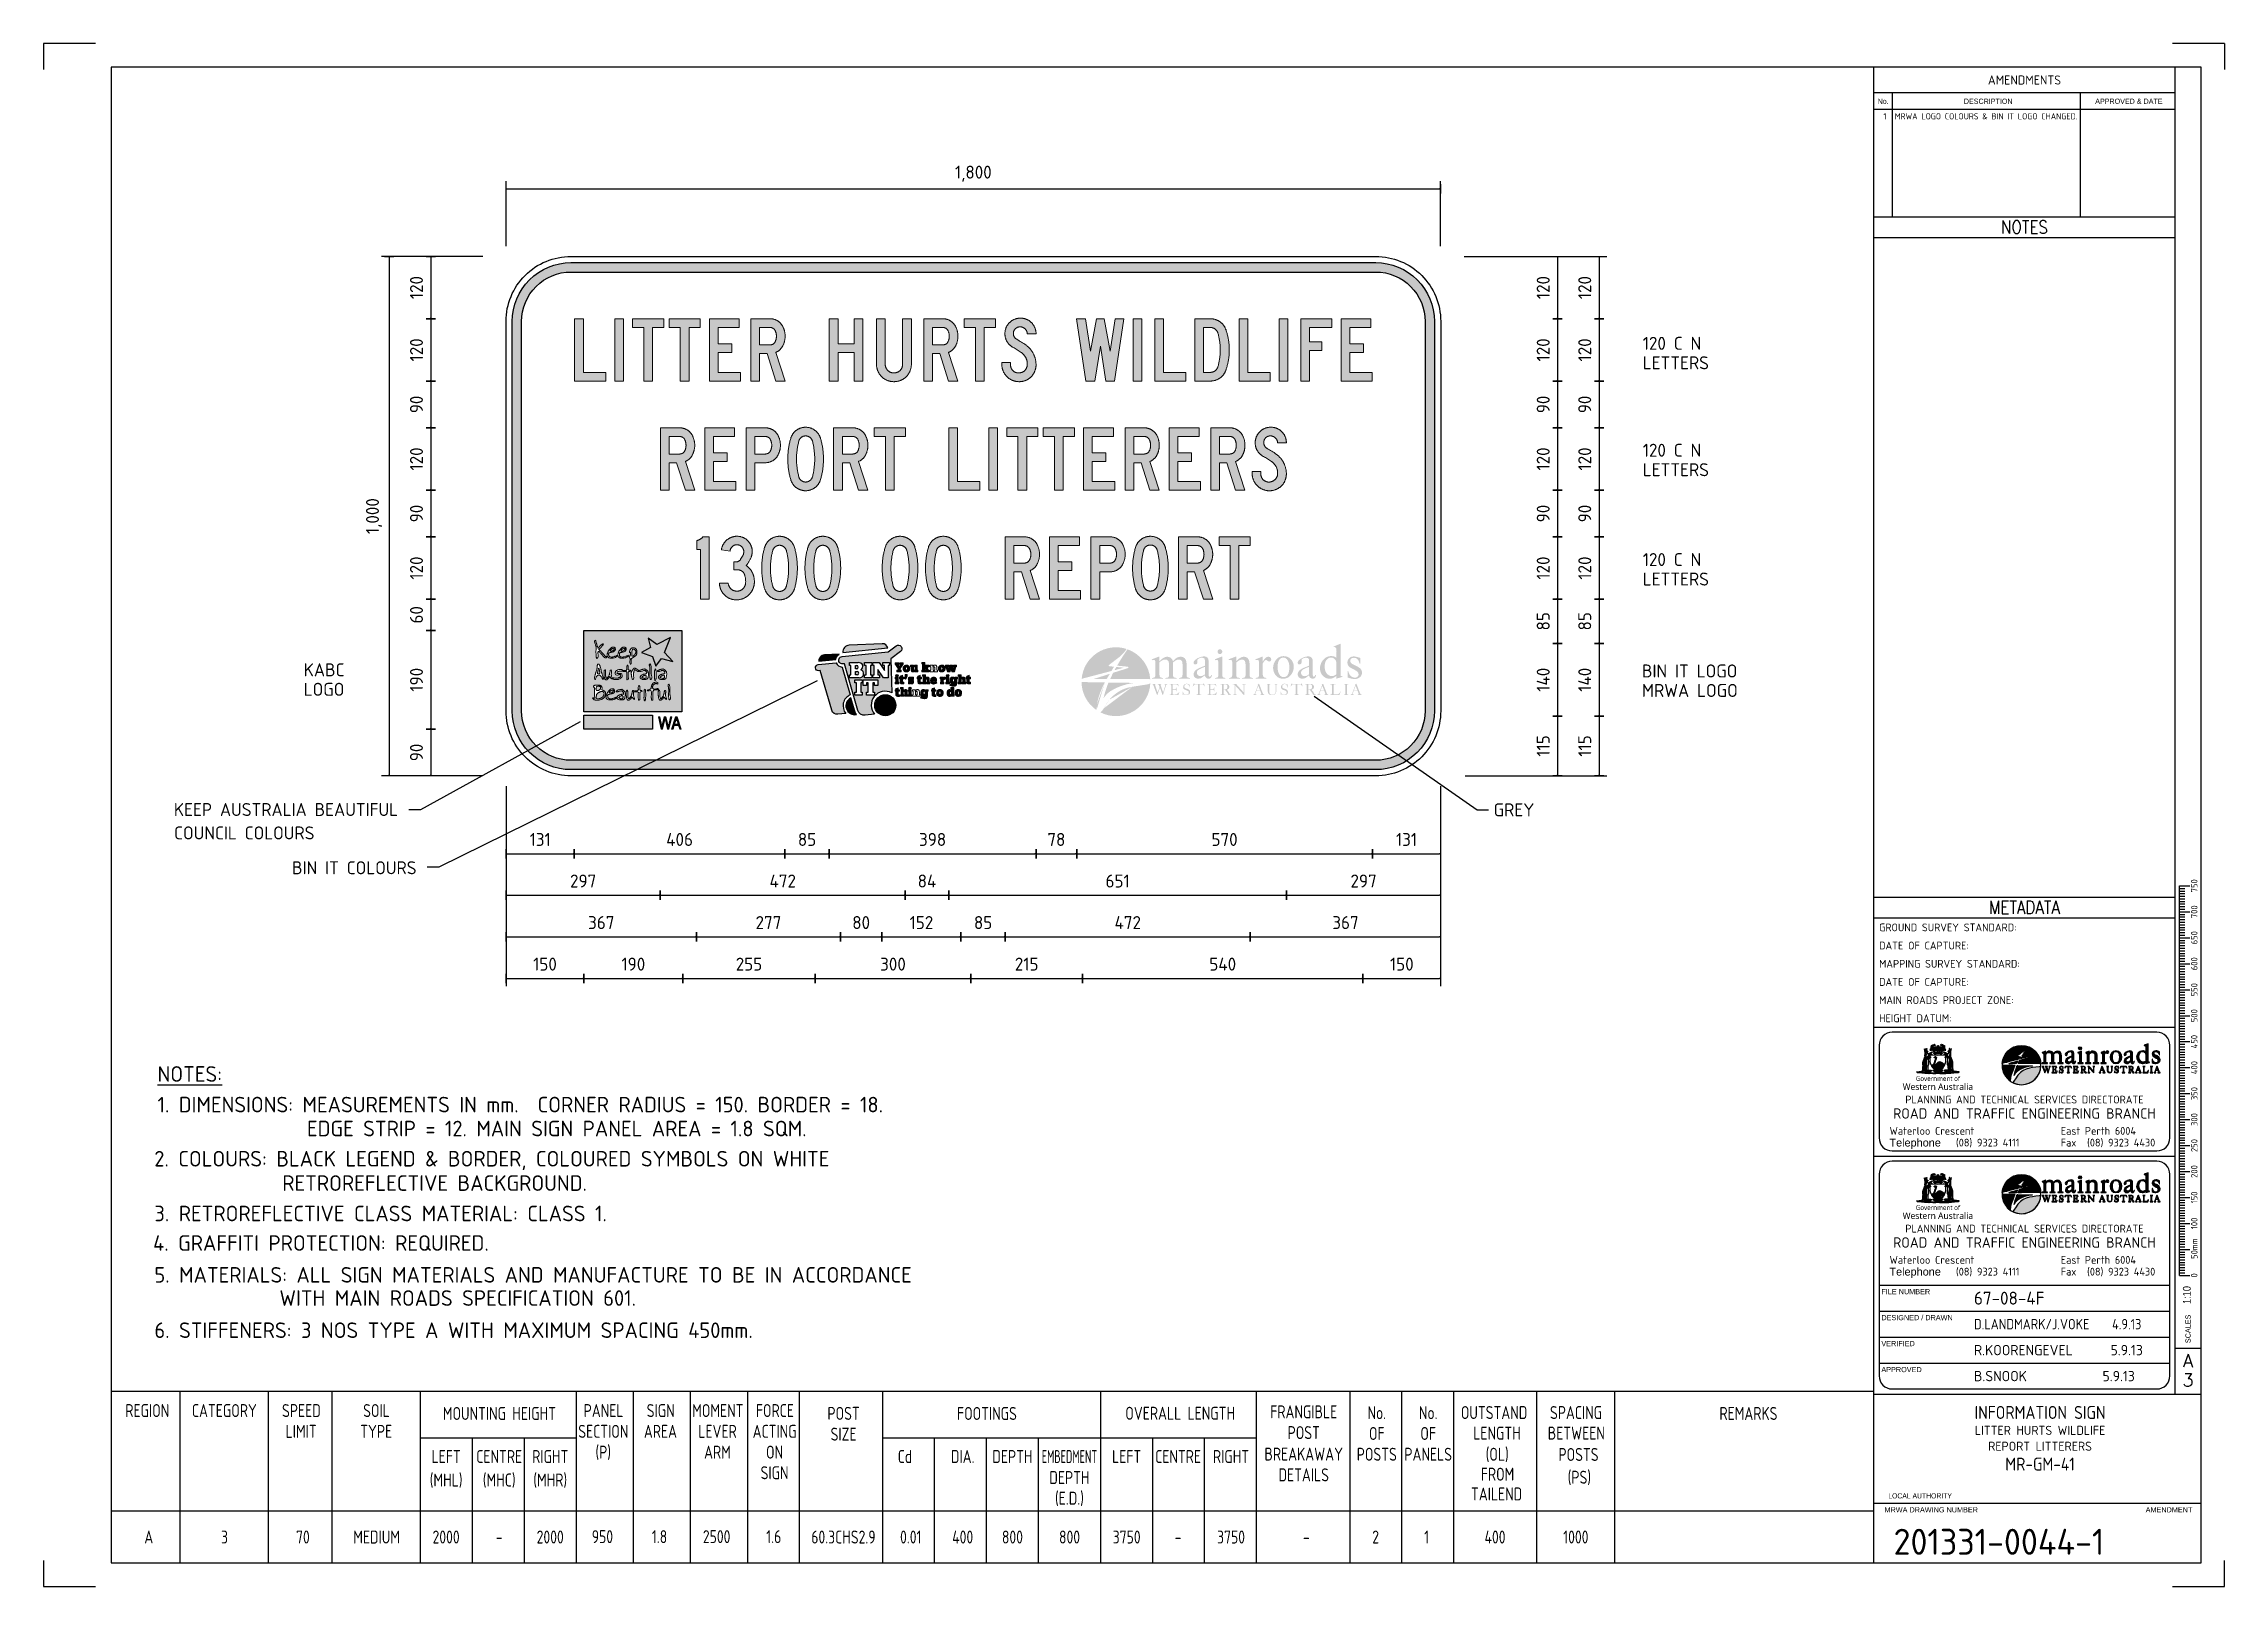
# Model space of a CAD drawing. Extents: x 0 to 420, y 0 to 297.
import ezdxf
from ezdxf.enums import TextEntityAlignment as Align

# ---------------------------------------------------------------- set-up
doc = ezdxf.new("R2010")
doc.units = 0
doc.layers.get('0').update_dxf_attribs({"linetype": 'CONTINUOUS'})
doc.layers.get('DEFPOINTS').update_dxf_attribs({"linetype": 'CONTINUOUS'})
for name, color, linetype in [('COMMENTS', 4, 'CONTINUOUS'), ('gold', 40, 'CONTINUOUS'), ('green', 98, 'CONTINUOUS'), ('GREY', 250, 'CONTINUOUS'), ('L18', 4, 'CONTINUOUS'), ('L25', 1, 'CONTINUOUS'), ('L35', 3, 'CONTINUOUS'), ('ORANGE', 30, 'CONTINUOUS'), ('T25', 1, 'CONTINUOUS'), ('T35', 3, 'CONTINUOUS'), ('TBLK07', 4, 'CONTINUOUS'), ('TBLK18', 4, 'CONTINUOUS'), ('TBLK25', 1, 'CONTINUOUS'), ('TBLK35', 3, 'CONTINUOUS'), ('TBLK50', 7, 'CONTINUOUS'), ('text', 7, 'CONTINUOUS')]:
    doc.layers.add(name, color=color, linetype=linetype)
doc.styles.add('HELV', font='helvs.shx')
doc.styles.add('HELVL', font='helvl', dxfattribs={"width": 0.8})
doc.styles.add('ISO', font='iso3098b')
doc.styles.add('ISO3098B', font='iso3098b.shx')
doc.styles.add('logonorm', font='trebuc.ttf', dxfattribs={"width": 1.02, "height": 0.2})
doc.styles.add('ROMAND', font='romand')
doc.dimstyles.new('SIGNSDIM', dxfattribs={"dimtxt": 2.5, "dimasz": 0.2, "dimexe": 1.5, "dimexo": 2, "dimgap": 1.5, "dimtad": 1, "dimdec": 4, "dimlfac": 10, "dimrnd": 1, "dimdsep": 46, "dimlunit": 6, "dimtxsty": 'ISO3098B', "dimblk": 'SGNDIM', "dimcen": 2.5, "dimse2": 1, "dimadec": 0, "dimazin": 0, "dimtfac": 1, "dimtdec": 4, "dimtix": 1, "dimtmove": 0, "dimatfit": 3, "dimldrblk": 'SGNDIM', "dimfxl": 1, "dimtolj": 1, "dimtzin": 0, "dimarcsym": 0})

msp = doc.modelspace()

# ---------------------------------------------------------------- texts
at = {"layer": 'COMMENTS', "style": 'ISO'}
for s, p in [('KABC', (50.082472, 175.196076)), ('BIN IT LOGO', (307.825617, 174.979098)), ('LOGO', (50.082472, 171.446076)), ('MRWA LOGO', (307.825617, 171.229098))]:
    msp.add_text(s, height=2.5, dxfattribs=at).set_placement(p)
at = {"layer": 'L18', "style": 'ISO'}
msp.add_text('1', height=1.2, dxfattribs=at).set_placement((354.326632, 282.406892))
at = {"layer": 'L18', "style": 'ISO', "width": 0.9}
msp.add_text('MRWA LOGO COLOURS & BIN IT LOGO CHANGED.', height=1.2, dxfattribs=at).set_placement((356.522478, 282.406892))
at = {"layer": 'L25', "style": 'ISO3098B'}
for s, p in [('KEEP AUSTRALIA BEAUTIFUL', (25.08751, 148.299426)), ('GREY', (279.260554, 148.246405)), ('COUNCIL COLOURS', (25.135665, 143.799426)), ('BIN IT COLOURS', (47.83916, 137.093996))]:
    msp.add_text(s, height=2.5, dxfattribs=at).set_placement(p)
at = {"layer": 'L25', "style": 'ISO', "width": 0.8}
for s, p in [('REGION', (19.962463, 32.590957)), ('CATEGORY', (34.818637, 32.590957)), ('SPEED', (49.645072, 32.590957)), ('SOIL', (64.105711, 32.590957)), ('PANEL', (107.841831, 32.590957)), ('SIGN', (118.841831, 32.590957)), ('MOMENT', (129.841831, 32.590957)), ('FORCE', (140.841831, 32.590957)), ('LIMIT', (49.594876, 28.590957)), ('TYPE', (64.055516, 28.590957)), ('SECTION', (107.791636, 28.590957)), ('AREA', (118.791636, 28.590957)), ('LEVER', (129.791636, 28.590957)), ('ACTING', (140.791636, 28.590957)), ('(P)', (107.777817, 24.590957)), ('ARM', (129.777817, 24.590957)), ('ON', (140.777817, 24.590957)), ('SIGN', (140.777817, 20.623784))]:
    msp.add_text(s, height=2.5, dxfattribs=at).set_placement(p, align=Align.CENTER)
at = {"layer": 'L25', "style": 'ISO'}
for s, width, p in [('MOUNTING HEIGHT', 0.8, (87.781285, 33.290424)), ('POST', 0.8, (154.067341, 33.309321)), ('FOOTINGS', 0.8, (181.679918, 33.290424)), ('OVERALL LENGTH', 0.8, (218.895381, 33.327049)), ('FRANGIBLE', 0.8, (242.689778, 33.604119)), ('No.', 0.8, (256.761892, 33.435914)), ('No.', 0.8, (266.662078, 33.435914)), ('REMARKS', 0.8, (328.339526, 33.291461)), ('SIZE', 0.8, (154.067341, 29.309321)), ('POST', 0.8, (242.689778, 29.604119)), ('OF', 0.8, (256.761892, 29.435914)), ('OF', 0.8, (266.662078, 29.435914)), ('LEFT', 0.8, (77.517732, 25)), ('CENTRE', 0.8, (87.741245, 25)), ('RIGHT', 0.8, (97.566489, 25)), ('Cd', 0.8, (165.890938, 25)), ('DIA.', 0.8, (177.011386, 25)), ('DEPTH', 0.8, (186.588259, 25)), ('EMBEDMENT', 0.6, (197.570684, 24.987164)), ('LEFT', 0.8, (208.587255, 25)), ('CENTRE', 0.8, (218.491895, 25)), ('RIGHT', 0.8, (228.689692, 25)), ('BREAKAWAY', 0.8, (242.689778, 25.467443)), ('POSTS', 0.8, (256.761892, 25.435914)), ('PANELS', 0.8, (266.662078, 25.435914)), ('(MHL)', 0.8, (77.517732, 20.477852)), ('(MHC)', 0.8, (87.741245, 20.477852)), ('(MHR)', 0.8, (97.566489, 20.477852)), ('DEPTH', 0.8, (197.570684, 20.951663)), ('DETAILS', 0.8, (242.689778, 21.467443)), ('(E.D.)', 0.8, (197.570684, 16.97676)), ('A', 0.8, (20.253648, 9.5)), ('3', 0.8, (34.844752, 9.5)), ('70', 0.8, (49.936257, 9.5)), ('MEDIUM', 0.8, (64.131827, 9.5)), ('2000', 0.8, (77.517732, 9.5)), ('-', 0.8, (87.741245, 9.5)), ('2000', 0.8, (97.566489, 9.5)), ('950', 0.8, (107.620923, 9.569648)), ('1.8', 0.8, (118.620923, 9.569648)), ('2500', 0.8, (129.620923, 9.569648)), ('1.6', 0.8, (140.620923, 9.569648)), ('60.3CHS2.9', 0.8, (154.038866, 9.5)), ('0.01', 0.8, (167.011386, 9.5)), ('400', 0.8, (177.011386, 9.5)), ('800', 0.8, (186.588259, 9.5)), ('800', 0.8, (197.588259, 9.5)), ('3750', 0.8, (208.587255, 9.5)), ('-', 0.8, (218.491895, 9.5)), ('3750', 0.8, (228.689692, 9.5)), ('-', 0.8, (243.186994, 9.5)), ('2', 0.8, (256.536899, 9.5)), ('1', 0.8, (266.370301, 9.5)), ('400', 0.8, (279.530422, 9.5)), ('1000', 0.8, (295.092925, 9.5))]:
    msp.add_text(s, height=2.5, dxfattribs=dict(at, width=width)).set_placement(p, align=Align.MIDDLE)
at = {"layer": 'T25', "color": 3, "style": 'ISO'}
for s, p in [('%%UNOTES:', (21.942182, 97.140538)), ('1. DIMENSIONS: MEASUREMENTS IN mm.  CORNER RADIUS = 150. BORDER = 18.', (21.942182, 91.249451)), ('EDGE STRIP = 12. MAIN SIGN PANEL AREA = 1.8 SQM.', (50.724783, 86.638777)), ('2. COLOURS: BLACK LEGEND & BORDER, COLOURED SYMBOLS ON WHITE', (21.313511, 80.826643)), ('RETROREFLECTIVE BACKGROUND.', (45.958106, 76.139674)), ('3. RETROREFLECTIVE CLASS MATERIAL: CLASS 1.', (21.34205, 70.284695)), ('4. GRAFFITI PROTECTION: REQUIRED.', (21.087323, 64.59875)), ('5. MATERIALS: ALL SIGN MATERIALS AND MANUFACTURE TO BE IN ACCORDANCE ', (21.344856, 58.47045)), ('               WITH MAIN ROADS SPECIFICATION 601.', (18.096824, 54.003868)), ('6. STIFFENERS: 3 NOS TYPE A WITH MAXIMUM SPACING 450mm.', (21.344856, 47.815558))]:
    msp.add_text(s, height=3, dxfattribs=at).set_placement(p)
at = {"layer": 'T25', "style": 'ISO', "width": 0.8}
for s, p in [('OUTSTAND', (272.948496, 32.208184)), ('SPACING', (290.112781, 32.211045)), ('LENGTH', (275.342679, 28.24882)), ('BETWEEN', (289.688537, 28.251682)), ('(OL)', (277.728735, 24.182717)), ('POSTS', (291.745227, 24.140247)), ('FROM', (276.789104, 20.345713)), ('(PS)', (293.521893, 19.762036)), ('TAILEND', (274.908752, 16.538729))]:
    msp.add_text(s, height=2.5, dxfattribs=at).set_placement(p)

# ---------------------------------------------------------------- blocks, each defined once
blk = doc.blocks.new('kablogo')
at = {"layer": 'gold'}
for points in [[(24.66, 26.3), (25.87, 22.78), (27.87, 25.5), (31.93, 24.43), (28.99, 27.73), (31.17, 33.03), (26.27, 30.54), (23.19, 32.85), (23.95, 29.47), (20.83, 27.68)], [(24.71, 0.37), (0.24, 0.37), (0.24, 5.36), (24.71, 5.36)]]:
    blk.add_hatch(color=256, dxfattribs=at).paths.add_polyline_path(points)
at = {"layer": 'green'}
h = blk.add_hatch(color=256, dxfattribs=at)
h.paths.add_polyline_path([(0.24, 6.48), (0.24, 35.57), (35.14, 35.57), (35.14, 6.48)])
h.paths.add_polyline_path([(4.61, 29.17), (4.61, 29.06), (4.6, 28.91), (4.58, 28.73), (4.56, 28.52), (4.54, 28.27), (4.53, 28.2), (4.52, 28.01), (4.51, 27.85), (4.51, 27.7), (4.51, 27.68), (4.53, 27.54), (4.58, 27.31), (4.6, 27.23), (4.61, 27.08), (4.61, 27.03), (4.61, 26.86), (4.61, 26.82), (4.61, 26.65), (4.62, 26.56), (4.62, 26.38), (4.63, 26.22), (4.65, 26.06), (4.65, 26.05), (4.69, 25.88), (4.74, 25.72), (4.81, 25.57), (4.84, 25.58), (4.99, 25.68), (5.11, 25.79), (5.2, 25.92), (5.22, 25.96), (5.28, 26.1), (5.31, 26.26), (5.32, 26.45), (5.32, 26.5), (5.31, 26.63), (5.29, 26.81), (5.26, 27.03), (5.24, 27.18), (5.21, 27.37), (5.2, 27.52), (5.19, 27.66), (5.21, 27.83), (5.25, 27.96), (5.27, 27.99), (5.42, 28.05), (5.43, 28.05), (5.53, 28.03), (5.64, 27.97), (5.77, 27.89), (5.91, 27.77), (6.05, 27.62), (6.22, 27.44), (6.27, 27.38), (6.38, 27.25), (6.49, 27.12), (6.6, 26.99), (6.71, 26.86), (6.82, 26.73), (6.93, 26.6), (7.04, 26.46), (7.15, 26.33), (7.24, 26.24), (7.4, 26.08), (7.55, 25.96), (7.68, 25.86), (7.81, 25.79), (7.93, 25.75), (8.04, 25.74), (8.14, 25.75), (8.28, 25.82), (8.35, 25.89), (8.45, 26.03), (8.38, 26.07), (8.25, 26.14), (8.12, 26.23), (7.98, 26.32), (7.85, 26.43), (7.71, 26.55), (7.58, 26.68), (7.44, 26.82), (7.33, 26.94), (7.22, 27.07), (7.11, 27.2), (6.99, 27.33), (6.88, 27.46), (6.77, 27.58), (6.66, 27.71), (6.55, 27.84), (6.42, 27.97), (6.29, 28.11), (6.16, 28.23), (6.03, 28.34), (5.9, 28.44), (5.76, 28.53), (5.63, 28.62), (5.51, 28.69), (5.56, 28.75), (5.65, 28.84), (5.76, 28.95), (5.89, 29.08), (6.05, 29.22), (6.22, 29.39), (6.25, 29.42), (6.41, 29.59), (6.55, 29.75), (6.68, 29.91), (6.8, 30.06), (6.9, 30.19), (6.98, 30.33), (7.05, 30.45), (7.1, 30.57), (7.14, 30.68), (7.17, 30.79), (7.12, 30.79), (6.99, 30.76), (6.86, 30.72), (6.72, 30.66), (6.58, 30.57), (6.43, 30.46), (6.28, 30.33), (6.12, 30.18), (6.08, 30.13), (6, 30.04), (5.91, 29.94), (5.81, 29.82), (5.7, 29.68), (5.58, 29.53), (5.46, 29.36), (5.32, 29.17), (5.27, 29.27), (5.22, 29.39), (5.17, 29.52), (5.12, 29.67), (5.07, 29.83), (5.01, 30), (4.96, 30.19), (4.9, 30.38), (4.84, 30.6), (4.84, 30.62), (4.78, 30.83), (4.72, 31.02), (4.66, 31.21), (4.61, 31.38), (4.55, 31.54), (4.49, 31.68), (4.44, 31.81), (4.38, 31.93), (4.32, 32.04), (4.22, 31.98), (4.09, 31.91), (4.06, 31.86), (3.96, 31.71), (3.97, 31.68), (3.99, 31.6), (4.02, 31.5), (4.07, 31.36), (4.12, 31.19), (4.19, 30.99), (4.27, 30.76), (4.36, 30.49), (4.41, 30.36), (4.46, 30.18), (4.51, 30.01), (4.55, 29.84), (4.58, 29.68), (4.6, 29.52), (4.61, 29.37), (4.61, 29.23)], flags=16)
h.paths.add_polyline_path([(12.29, 26.7), (12.19, 26.66), (12.03, 26.6), (11.86, 26.54), (11.7, 26.48), (11.54, 26.42), (11.31, 26.33), (11.09, 26.26), (10.89, 26.19), (10.71, 26.14), (10.56, 26.1), (10.42, 26.07), (10.31, 26.05), (10.22, 26.05), (10.1, 26.05), (9.91, 26.07), (9.73, 26.1), (9.57, 26.14), (9.44, 26.2), (9.33, 26.28), (9.29, 26.31), (9.2, 26.41), (9.13, 26.54), (9.08, 26.7), (9.05, 26.88), (9.04, 27.08), (9.05, 27.23), (9.07, 27.39), (9.1, 27.47), (9.2, 27.6), (9.27, 27.61), (9.44, 27.65), (9.61, 27.69), (9.78, 27.72), (9.95, 27.76), (10.12, 27.8), (10.29, 27.84), (10.46, 27.87), (10.63, 27.91), (10.8, 27.95), (10.94, 28.03), (11.08, 28.12), (11.2, 28.23), (11.3, 28.35), (11.37, 28.49), (11.42, 28.63), (11.46, 28.78), (11.47, 28.94), (11.46, 29.02), (11.43, 29.18), (11.35, 29.32), (11.24, 29.44), (11.17, 29.49), (11.03, 29.57), (10.87, 29.61), (10.69, 29.63), (10.6, 29.63), (10.47, 29.61), (10.34, 29.57), (10.2, 29.52), (10.07, 29.45), (9.95, 29.37), (9.82, 29.28), (9.69, 29.16), (9.56, 29.03), (9.43, 28.89), (9.31, 28.73), (9.18, 28.55), (9.11, 28.44), (9.01, 28.27), (8.91, 28.11), (8.83, 27.95), (8.76, 27.79), (8.69, 27.63), (8.64, 27.48), (8.6, 27.33), (8.56, 27.18), (8.54, 27.03), (8.53, 26.89), (8.52, 26.75), (8.52, 26.68), (8.54, 26.51), (8.58, 26.35), (8.65, 26.21), (8.73, 26.08), (8.84, 25.97), (8.97, 25.88), (9.01, 25.85), (9.14, 25.79), (9.29, 25.75), (9.45, 25.71), (9.62, 25.68), (9.82, 25.66), (10.02, 25.66), (10.17, 25.66), (10.35, 25.67), (10.52, 25.69), (10.69, 25.71), (10.86, 25.74), (11.02, 25.78), (11.18, 25.83), (11.34, 25.89), (11.49, 25.94), (11.66, 26.03), (11.8, 26.12), (11.94, 26.22), (12.05, 26.32), (12.15, 26.44), (12.23, 26.57)], flags=16)
h.paths.add_polyline_path([(10.76, 29.18), (10.79, 29.17), (10.95, 29.12), (11.12, 29.07), (11.07, 28.94), (11, 28.79), (10.91, 28.65), (10.81, 28.52), (10.69, 28.4), (10.61, 28.33), (10.47, 28.24), (10.32, 28.18), (10.15, 28.14), (9.98, 28.13), (9.93, 28.13), (9.76, 28.15), (9.7, 28.17), (9.54, 28.22), (9.61, 28.34), (9.71, 28.49), (9.81, 28.62), (9.92, 28.74), (10.04, 28.85), (10.16, 28.96), (10.31, 29.05), (10.46, 29.12), (10.61, 29.17)], flags=0)
h.paths.add_polyline_path([(16.81, 27.83), (16.83, 27.72), (16.85, 27.55), (16.86, 27.39), (16.86, 27.26), (16.85, 27.09), (16.83, 26.93), (16.82, 26.9), (16.79, 26.75), (16.75, 26.58), (16.72, 26.4), (16.23, 26.5), (16.25, 26.45), (16.3, 26.33), (16.4, 26.17), (16.52, 25.98), (16.6, 25.84), (16.66, 25.69), (16.7, 25.53), (16.72, 25.37), (16.72, 25.32), (16.7, 25.16), (16.68, 24.96), (16.68, 24.92), (16.65, 24.7), (16.64, 24.51), (16.63, 24.37), (16.62, 24.26), (16.63, 24.11), (16.65, 23.95), (16.69, 23.79), (16.74, 23.63), (16.81, 23.47), (16.89, 23.53), (17, 23.65), (17.08, 23.8), (17.11, 23.92), (17.14, 24.08), (17.15, 24.25), (17.15, 24.32), (17.14, 24.56), (17.13, 24.65), (17.12, 24.83), (17.12, 24.96), (17.12, 25.12), (17.14, 25.28), (17.17, 25.42), (17.23, 25.57), (17.32, 25.63), (17.46, 25.72), (17.6, 25.81), (17.75, 25.91), (17.89, 26), (18.04, 26.09), (18.18, 26.19), (18.32, 26.28), (18.47, 26.38), (18.61, 26.47), (18.66, 26.52), (18.76, 26.63), (18.86, 26.76), (18.94, 26.9), (19.01, 27.04), (19.07, 27.19), (19.11, 27.35), (19.14, 27.51), (19.16, 27.69), (19.17, 27.87), (19.17, 27.92), (19.16, 28.09), (19.13, 28.26), (19.09, 28.41), (19.03, 28.57), (18.96, 28.72), (18.87, 28.86), (18.84, 28.92), (18.72, 29.06), (18.6, 29.17), (18.47, 29.26), (18.33, 29.32), (18.18, 29.36), (18.02, 29.38), (17.84, 29.37), (17.66, 29.35), (17.5, 29.31), (17.35, 29.25), (17.21, 29.18), (17.08, 29.09), (16.96, 28.98), (16.86, 28.86), (16.8, 28.77), (16.72, 28.64), (16.66, 28.5), (16.61, 28.35), (16.57, 28.19), (16.54, 28.02), (16.52, 27.84), (16.51, 27.65), (16.67, 27.72), (16.67, 27.72)], flags=16)
h.paths.add_polyline_path([(17.3, 27.83), (17.32, 27.99), (17.34, 28.13), (17.37, 28.26), (17.38, 28.29), (17.44, 28.48), (17.52, 28.63), (17.61, 28.76), (17.72, 28.84), (17.84, 28.89), (17.98, 28.91), (18.03, 28.91), (18.18, 28.88), (18.31, 28.8), (18.44, 28.69), (18.55, 28.54), (18.56, 28.51), (18.64, 28.35), (18.7, 28.2), (18.73, 28.04), (18.74, 27.88), (18.74, 27.79), (18.72, 27.62), (18.68, 27.47), (18.63, 27.32), (18.55, 27.17), (18.46, 27.03), (18.35, 26.89), (18.28, 26.81), (18.15, 26.69), (18.02, 26.59), (17.88, 26.5), (17.73, 26.43), (17.57, 26.37), (17.41, 26.33), (17.38, 26.43), (17.34, 26.59), (17.31, 26.75), (17.29, 26.87), (17.28, 27.04), (17.28, 27.22), (17.28, 27.27), (17.28, 27.47), (17.29, 27.66)], flags=0)
h.paths.add_polyline_path([(16.13, 26.7), (16.03, 26.66), (15.86, 26.6), (15.7, 26.54), (15.54, 26.48), (15.38, 26.42), (15.15, 26.33), (14.93, 26.26), (14.73, 26.19), (14.55, 26.14), (14.39, 26.1), (14.26, 26.07), (14.15, 26.05), (14.06, 26.05), (13.94, 26.05), (13.74, 26.07), (13.57, 26.1), (13.41, 26.14), (13.28, 26.2), (13.16, 26.28), (13.13, 26.31), (13.04, 26.41), (12.97, 26.54), (12.92, 26.7), (12.89, 26.88), (12.88, 27.08), (12.88, 27.23), (12.91, 27.39), (12.94, 27.47), (13.04, 27.6), (13.11, 27.61), (13.28, 27.65), (13.45, 27.69), (13.62, 27.72), (13.79, 27.76), (13.96, 27.8), (14.13, 27.84), (14.29, 27.87), (14.46, 27.91), (14.63, 27.95), (14.78, 28.03), (14.92, 28.12), (15.03, 28.23), (15.13, 28.35), (15.21, 28.49), (15.26, 28.63), (15.29, 28.78), (15.31, 28.94), (15.3, 29.02), (15.27, 29.18), (15.19, 29.32), (15.08, 29.44), (15.01, 29.49), (14.87, 29.57), (14.7, 29.61), (14.53, 29.63), (14.44, 29.63), (14.31, 29.61), (14.17, 29.57), (14.04, 29.52), (13.91, 29.45), (13.78, 29.37), (13.65, 29.28), (13.53, 29.16), (13.4, 29.03), (13.27, 28.89), (13.15, 28.73), (13.02, 28.55), (12.95, 28.44), (12.84, 28.27), (12.75, 28.11), (12.67, 27.95), (12.6, 27.79), (12.53, 27.63), (12.48, 27.48), (12.44, 27.33), (12.4, 27.18), (12.38, 27.03), (12.36, 26.89), (12.36, 26.75), (12.36, 26.68), (12.38, 26.51), (12.42, 26.35), (12.48, 26.21), (12.57, 26.08), (12.68, 25.97), (12.81, 25.88), (12.85, 25.85), (12.98, 25.79), (13.13, 25.75), (13.29, 25.71), (13.46, 25.68), (13.65, 25.66), (13.86, 25.66), (14.01, 25.66), (14.18, 25.67), (14.36, 25.69), (14.53, 25.71), (14.69, 25.74), (14.86, 25.78), (15.02, 25.83), (15.18, 25.89), (15.32, 25.94), (15.49, 26.03), (15.64, 26.12), (15.78, 26.22), (15.89, 26.32), (15.99, 26.44), (16.07, 26.57)], flags=16)
h.paths.add_polyline_path([(14.6, 29.18), (14.62, 29.17), (14.79, 29.12), (14.95, 29.07), (14.91, 28.94), (14.84, 28.79), (14.75, 28.65), (14.65, 28.52), (14.53, 28.4), (14.45, 28.33), (14.31, 28.24), (14.15, 28.18), (13.99, 28.14), (13.82, 28.13), (13.77, 28.13), (13.6, 28.15), (13.54, 28.17), (13.37, 28.22), (13.45, 28.34), (13.55, 28.49), (13.65, 28.62), (13.76, 28.74), (13.88, 28.85), (14, 28.96), (14.15, 29.05), (14.3, 29.12), (14.45, 29.17)], flags=0)
h.paths.add_polyline_path([(5.13, 11.19), (5.13, 11.19), (4.94, 11.2), (4.81, 11.21), (4.65, 11.23), (4.65, 11.37), (4.65, 11.54), (4.65, 11.66), (4.65, 11.83), (4.65, 11.87), (4.66, 12.09), (4.67, 12.28), (4.7, 12.45), (4.73, 12.6), (4.78, 12.73), (4.83, 12.84), (4.86, 12.87), (4.94, 12.98), (5.04, 13.08), (5.16, 13.18), (5.3, 13.28), (5.46, 13.38), (5.64, 13.48), (5.84, 13.57), (5.96, 13.63), (6.12, 13.69), (6.28, 13.74), (6.35, 13.76), (6.53, 13.79), (6.71, 13.8), (6.87, 13.79), (7.03, 13.73), (7.16, 13.64), (7.27, 13.51), (7.32, 13.42), (7.37, 13.27), (7.4, 13.1), (7.41, 12.91), (7.41, 12.85), (7.39, 12.69), (7.36, 12.54), (7.31, 12.39), (7.24, 12.25), (7.16, 12.11), (7.06, 11.99), (6.94, 11.86), (6.81, 11.75), (6.66, 11.64), (6.62, 11.62), (6.47, 11.53), (6.32, 11.45), (6.16, 11.38), (6, 11.32), (5.84, 11.27), (5.67, 11.24), (5.49, 11.21), (5.32, 11.2)], flags=0)
h.paths.add_polyline_path([(4.95, 14.09), (4.84, 14.1), (4.72, 14.19), (4.64, 14.35), (4.62, 14.43), (4.6, 14.59), (4.59, 14.79), (4.59, 14.8), (4.6, 14.97), (4.64, 15.14), (4.7, 15.29), (4.78, 15.42), (4.87, 15.52), (5.01, 15.61), (5.17, 15.66), (5.36, 15.68), (5.47, 15.67), (5.65, 15.65), (5.81, 15.61), (5.96, 15.54), (6, 15.51), (6.12, 15.4), (6.18, 15.26), (6.2, 15.09), (6.2, 15.07), (6.19, 14.91), (6.14, 14.76), (6.06, 14.62), (5.95, 14.5), (5.82, 14.38), (5.76, 14.34), (5.61, 14.25), (5.45, 14.18), (5.29, 14.13), (5.12, 14.1)], flags=0)
h.paths.add_polyline_path([(7.69, 13.8), (7.59, 13.9), (7.45, 13.97), (7.3, 14.05), (7.14, 14.13), (6.99, 14.21), (6.83, 14.29), (6.67, 14.37), (6.62, 14.5), (6.66, 14.67), (6.69, 14.83), (6.7, 14.99), (6.69, 15.09), (6.67, 15.26), (6.62, 15.41), (6.54, 15.56), (6.45, 15.68), (6.33, 15.8), (6.31, 15.81), (6.18, 15.9), (6.04, 15.97), (5.88, 16.03), (5.71, 16.07), (5.53, 16.09), (5.33, 16.1), (5.07, 16.1), (5.02, 16.1), (4.81, 16.1), (4.62, 16.08), (4.45, 16.07), (4.29, 16.04), (4.15, 16.01), (3.99, 15.96), (3.84, 15.88), (3.72, 15.78), (3.65, 15.66), (3.63, 15.52), (3.65, 15.43), (3.77, 15.29), (3.86, 15.21), (3.98, 15.08), (4.05, 14.94), (4.07, 14.8), (4.07, 14.79), (4.07, 14.7), (4.06, 14.57), (4.04, 14.4), (4.02, 14.2), (3.99, 13.95), (3.99, 13.95), (3.97, 13.76), (3.96, 13.59), (3.96, 13.44), (3.96, 13.42), (3.96, 13.33), (3.97, 13.21), (3.98, 13.06), (4, 12.86), (4.01, 12.63), (4.04, 12.36), (4.04, 12.33), (4.06, 12.05), (4.08, 11.81), (4.1, 11.63), (4.12, 11.48), (4.13, 11.39), (4.14, 11.34), (4.11, 11.34), (3.96, 11.39), (3.76, 11.44), (3.66, 11.47), (3.48, 11.51), (3.32, 11.53), (3.36, 11.42), (3.43, 11.28), (3.52, 11.15), (3.64, 11.04), (3.78, 10.94), (3.95, 10.86), (4.03, 10.83), (4.19, 10.79), (4.35, 10.75), (4.53, 10.73), (4.72, 10.71), (4.92, 10.71), (4.99, 10.71), (5.18, 10.72), (5.37, 10.73), (5.55, 10.75), (5.73, 10.78), (5.9, 10.81), (6.07, 10.85), (6.23, 10.9), (6.39, 10.95), (6.55, 11.02), (6.7, 11.09), (6.84, 11.16), (6.98, 11.25), (7.07, 11.3), (7.21, 11.41), (7.34, 11.52), (7.46, 11.64), (7.56, 11.76), (7.66, 11.89), (7.74, 12.02), (7.8, 12.17), (7.86, 12.31), (7.9, 12.47), (7.94, 12.63), (7.95, 12.79), (7.96, 12.96), (7.96, 13.04), (7.94, 13.23), (7.91, 13.4), (7.85, 13.56), (7.78, 13.69)], flags=16)
h.paths.add_polyline_path([(10.79, 13.24), (10.91, 13.35), (11.01, 13.47), (11.09, 13.6), (11.15, 13.74), (11.18, 13.9), (11.19, 14.06), (11.19, 14.14), (11.15, 14.3), (11.07, 14.44), (10.96, 14.56), (10.89, 14.61), (10.74, 14.68), (10.57, 14.73), (10.4, 14.75), (10.3, 14.74), (10.16, 14.72), (10.03, 14.69), (9.89, 14.64), (9.76, 14.57), (9.62, 14.49), (9.49, 14.39), (9.36, 14.28), (9.23, 14.15), (9.1, 14.01), (8.97, 13.85), (8.84, 13.67), (8.76, 13.56), (8.66, 13.39), (8.56, 13.23), (8.48, 13.07), (8.4, 12.91), (8.34, 12.75), (8.28, 12.6), (8.24, 12.45), (8.2, 12.3), (8.18, 12.15), (8.16, 12.01), (8.16, 11.87), (8.16, 11.8), (8.18, 11.62), (8.22, 11.46), (8.29, 11.32), (8.38, 11.2), (8.49, 11.09), (8.62, 10.99), (8.67, 10.97), (8.8, 10.91), (8.95, 10.86), (9.11, 10.82), (9.29, 10.8), (9.49, 10.78), (9.7, 10.77), (9.85, 10.78), (10.04, 10.79), (10.21, 10.8), (10.39, 10.83), (10.56, 10.86), (10.73, 10.9), (10.9, 10.95), (11.06, 11), (11.21, 11.06), (11.38, 11.14), (11.54, 11.23), (11.68, 11.33), (11.8, 11.44), (11.9, 11.56), (11.98, 11.68), (12.04, 11.82), (11.93, 11.78), (11.77, 11.72), (11.6, 11.65), (11.43, 11.59), (11.27, 11.53), (11.03, 11.45), (10.8, 11.37), (10.6, 11.31), (10.41, 11.26), (10.26, 11.22), (10.12, 11.19), (10, 11.17), (9.91, 11.17), (9.79, 11.17), (9.58, 11.18), (9.4, 11.22), (9.24, 11.26), (9.1, 11.32), (8.99, 11.4), (8.95, 11.43), (8.86, 11.53), (8.79, 11.66), (8.74, 11.82), (8.71, 11.99), (8.69, 12.19), (8.7, 12.35), (8.73, 12.5), (8.75, 12.59), (8.86, 12.72), (8.93, 12.73), (9.11, 12.77), (9.28, 12.81), (9.46, 12.84), (9.63, 12.88), (9.8, 12.92), (9.98, 12.95), (10.15, 12.99), (10.33, 13.03), (10.5, 13.07), (10.65, 13.14)], flags=16)
h.paths.add_polyline_path([(9.66, 13.25), (9.61, 13.25), (9.44, 13.27), (9.37, 13.28), (9.2, 13.34), (9.28, 13.46), (9.38, 13.61), (9.49, 13.74), (9.6, 13.86), (9.72, 13.97), (9.85, 14.07), (10, 14.17), (10.16, 14.24), (10.31, 14.28), (10.47, 14.3), (10.49, 14.29), (10.66, 14.24), (10.83, 14.18), (10.78, 14.06), (10.71, 13.91), (10.62, 13.76), (10.52, 13.63), (10.4, 13.51), (10.31, 13.45), (10.16, 13.36), (10.01, 13.3), (9.84, 13.26)], flags=0)
h.paths.add_polyline_path([(13.83, 12.33), (13.88, 12.33), (14.04, 12.28), (14.15, 12.17), (14.16, 12.15), (14.2, 12.01), (14.22, 11.82), (14.2, 11.64), (14.17, 11.48), (14.1, 11.35), (14, 11.25), (13.85, 11.19), (13.66, 11.17), (13.63, 11.17), (13.48, 11.18), (13.3, 11.22), (13.11, 11.29), (13.08, 11.3), (12.92, 11.36), (12.76, 11.44), (12.6, 11.53), (12.63, 11.58), (12.72, 11.7), (12.84, 11.82), (12.98, 11.94), (13.14, 12.06), (13.19, 12.1), (13.37, 12.2), (13.54, 12.27), (13.69, 12.32)], flags=0)
h.paths.add_polyline_path([(13.61, 12.76), (13.44, 12.72), (13.27, 12.67), (13.1, 12.61), (12.93, 12.54), (12.76, 12.46), (12.72, 12.44), (12.54, 12.33), (12.39, 12.22), (12.26, 12.11), (12.16, 11.99), (12.09, 11.86), (12.05, 11.73), (12.04, 11.6), (12.04, 11.57), (12.07, 11.44), (12.13, 11.31), (12.23, 11.19), (12.38, 11.08), (12.56, 10.98), (12.56, 10.97), (12.73, 10.9), (12.9, 10.85), (13.07, 10.81), (13.24, 10.78), (13.41, 10.77), (13.41, 10.77), (13.65, 10.78), (13.86, 10.8), (14.05, 10.83), (14.23, 10.87), (14.37, 10.93), (14.5, 11), (14.6, 11.08), (14.68, 11.17), (14.74, 11.28), (14.76, 11.32), (14.79, 11.43), (14.82, 11.56), (14.85, 11.74), (14.89, 11.96), (14.93, 12.21), (14.94, 12.22), (14.96, 12.39), (14.99, 12.55), (14.99, 12.68), (14.99, 12.85), (14.99, 13), (14.97, 13.17), (14.93, 13.33), (14.88, 13.49), (14.81, 13.63), (14.72, 13.77), (14.62, 13.9), (14.56, 13.96), (14.45, 14.08), (14.32, 14.18), (14.19, 14.29), (14.04, 14.39), (13.88, 14.48), (13.71, 14.57), (13.62, 14.48), (13.55, 14.48), (13.37, 14.47), (13.2, 14.46), (13.02, 14.43), (12.85, 14.4), (12.67, 14.37), (12.5, 14.32), (12.44, 14.3), (12.25, 14.23), (12.08, 14.15), (11.94, 14.06), (11.83, 13.95), (11.74, 13.84), (11.69, 13.72), (11.7, 13.72), (11.87, 13.67), (12.05, 13.65), (12.06, 13.65), (12.16, 13.67), (12.3, 13.7), (12.47, 13.74), (12.69, 13.81), (12.95, 13.89), (13, 13.91), (13.19, 13.96), (13.36, 13.99), (13.52, 14), (13.56, 14), (13.74, 13.97), (13.9, 13.92), (14.04, 13.83), (14.15, 13.71), (14.17, 13.69), (14.25, 13.57), (14.31, 13.42), (14.34, 13.25), (14.35, 13.07), (14.33, 12.77), (14.25, 12.79), (14.07, 12.8), (13.94, 12.79), (13.77, 12.78)], flags=16)
h.paths.add_polyline_path([(15.79, 14.29), (15.68, 14.26), (15.53, 14.17), (15.44, 14.06), (15.39, 13.96), (15.35, 13.8), (15.34, 13.62), (15.34, 13.5), (15.34, 13.33), (15.34, 13.31), (15.34, 13.15), (15.34, 12.97), (15.34, 12.79), (15.35, 12.59), (15.35, 12.4), (15.36, 12.22), (15.38, 12.06), (15.4, 11.9), (15.41, 11.75), (15.44, 11.61), (15.46, 11.48), (15.51, 11.3), (15.58, 11.11), (15.66, 10.95), (15.75, 10.83), (15.84, 10.74), (15.95, 10.69), (16.08, 10.68), (16.15, 10.68), (16.28, 10.71), (16.42, 10.77), (16.57, 10.87), (16.72, 10.99), (16.87, 11.14), (16.93, 11.21), (17.04, 11.33), (17.14, 11.47), (17.24, 11.61), (17.33, 11.76), (17.42, 11.91), (17.53, 11.7), (17.63, 11.53), (17.71, 11.4), (17.76, 11.33), (17.87, 11.21), (18.01, 11.1), (18.16, 11.02), (18.32, 10.96), (18.32, 11.02), (18.3, 11.13), (18.26, 11.27), (18.2, 11.45), (18.13, 11.66), (18.05, 11.9), (18.01, 12.01), (17.96, 12.18), (17.93, 12.34), (17.93, 12.49), (17.93, 12.49), (17.93, 12.59), (17.94, 12.74), (17.95, 12.93), (17.97, 13.18), (17.97, 13.26), (17.98, 13.43), (17.99, 13.6), (17.98, 13.77), (17.98, 13.92), (17.97, 14.02), (17.93, 14.19), (17.61, 14.14), (17.6, 14.14), (17.54, 13.98), (17.54, 13.97), (17.51, 13.81), (17.48, 13.61), (17.45, 13.42), (17.42, 13.24), (17.38, 13.07), (17.34, 12.9), (17.3, 12.75), (17.25, 12.6), (17.21, 12.47), (17.16, 12.34), (17.15, 12.32), (17.07, 12.16), (16.99, 12), (16.9, 11.86), (16.8, 11.72), (16.7, 11.59), (16.58, 11.47), (16.46, 11.36), (16.33, 11.25), (16.2, 11.16), (16.16, 11.22), (16.08, 11.37), (16.01, 11.53), (15.96, 11.69), (15.93, 11.85), (15.92, 11.88), (15.9, 12.03), (15.88, 12.19), (15.87, 12.36), (15.86, 12.54), (15.86, 12.72), (15.86, 12.74), (15.86, 12.88), (15.86, 13.08), (15.86, 13.13), (15.86, 13.32), (15.86, 13.46), (15.86, 13.57), (15.85, 13.74), (15.84, 13.91), (15.84, 13.96), (15.82, 14.13)], flags=16)
h.paths.add_polyline_path([(18.62, 14.05), (18.59, 14.05), (18.42, 14.04), (18.4, 14.03), (18.23, 14), (18.26, 13.95), (18.36, 13.79), (18.46, 13.69), (18.47, 13.69), (18.6, 13.64), (18.81, 13.62), (19.13, 13.62), (19.21, 13.62), (19.38, 13.61), (19.4, 13.61), (19.58, 13.56), (19.6, 13.53), (19.65, 13.38), (19.65, 13.36), (19.65, 13.25), (19.64, 13.06), (19.64, 12.79), (19.63, 12.71), (19.62, 12.52), (19.62, 12.34), (19.61, 12.17), (19.61, 12.02), (19.61, 11.88), (19.61, 11.88), (19.61, 11.69), (19.62, 11.52), (19.63, 11.36), (19.65, 11.21), (19.65, 11.17), (19.67, 10.99), (19.7, 10.83), (19.74, 10.68), (19.81, 10.69), (19.98, 10.76), (20.11, 10.84), (20.13, 10.86), (20.2, 10.99), (20.22, 11.17), (20.22, 11.21), (20.2, 11.36), (20.16, 11.62), (20.15, 11.72), (20.15, 11.89), (20.15, 13.14), (20.15, 13.26), (20.2, 13.42), (20.29, 13.54), (20.41, 13.63), (20.46, 13.64), (20.58, 13.68), (20.78, 13.74), (21.05, 13.81), (21.04, 13.83), (20.95, 13.97), (20.85, 14.09), (20.67, 14.09), (20.49, 14.12), (20.35, 14.16), (20.25, 14.23), (20.17, 14.36), (20.15, 14.54), (20.15, 14.58), (20.16, 14.73), (20.17, 14.98), (20.18, 15.06), (20.18, 15.24), (20.18, 15.29), (20.17, 15.46), (20.14, 15.62), (20.07, 15.68), (19.98, 15.78), (19.91, 15.91), (19.94, 15.99), (19.93, 15.98), (19.82, 15.82), (19.73, 15.68), (19.67, 15.55), (19.67, 15.53), (19.64, 15.38), (19.62, 15.21), (19.61, 15.02), (19.61, 14.99), (19.64, 14.81), (19.64, 14.75), (19.65, 14.59), (19.65, 14.5), (19.62, 14.32), (19.57, 14.19), (19.51, 14.12), (19.37, 14.05), (19.19, 14.02), (19.18, 14.02), (18.97, 14.04), (18.78, 14.04)], flags=16)
h.paths.add_polyline_path([(24.65, 10.68), (24.8, 10.68), (24.8, 13.53), (24.84, 13.82), (24.9, 13.96), (24.98, 14.07), (25.08, 14.16), (25.2, 14.23), (25.35, 14.28), (25.52, 14.32), (25.72, 14.33), (25.77, 14.33), (26.04, 14.33), (26.27, 14.34), (26.47, 14.35), (26.62, 14.36), (26.74, 14.37), (26.82, 14.38), (26.8, 14.44), (26.75, 14.6), (26.7, 14.69), (26.61, 14.85), (26.51, 14.82), (26.32, 14.77), (26.16, 14.72), (26.01, 14.69), (25.85, 14.66), (25.67, 14.65), (25.49, 14.64), (25.42, 14.64), (25.24, 14.66), (25.07, 14.7), (24.93, 14.77), (24.88, 14.81), (24.77, 14.93), (24.71, 15.07), (24.69, 15.24), (24.69, 15.26), (24.7, 15.42), (24.74, 15.57), (24.8, 15.72), (24.87, 15.86), (24.97, 16.01), (25.1, 16.16), (25.11, 16.17), (25.24, 16.3), (25.38, 16.41), (25.53, 16.5), (25.68, 16.56), (25.83, 16.59), (26, 16.61), (26.13, 16.59), (26.31, 16.52), (26.41, 16.48), (26.61, 16.38), (26.64, 16.48), (26.65, 16.65), (26.65, 16.67), (26.62, 16.83), (26.56, 16.95), (26.45, 17.03), (26.3, 17.09), (26.12, 17.1), (26.1, 17.1), (25.92, 17.1), (25.74, 17.07), (25.57, 17.04), (25.41, 16.99), (25.26, 16.92), (25.11, 16.84), (24.98, 16.75), (24.86, 16.64), (24.74, 16.52), (24.65, 16.41), (24.56, 16.27), (24.49, 16.13), (24.42, 15.98), (24.37, 15.83), (24.33, 15.67), (24.3, 15.5), (24.28, 15.33), (24.28, 15.15), (24.27, 15.05), (24.23, 14.91), (24.16, 14.78), (24.05, 14.68), (23.9, 14.59), (23.72, 14.53), (23.64, 14.5), (23.4, 14.43), (23.2, 14.36), (23.04, 14.3), (22.93, 14.24), (22.86, 14.19), (22.97, 14.09), (23.04, 14.05), (23.2, 14), (23.31, 14.01), (23.51, 14.05), (23.71, 14.09), (23.9, 14.12), (24.01, 14.13), (24.2, 14.04), (24.2, 14.02), (24.26, 13.86), (24.29, 13.69), (24.3, 13.62), (24.31, 13.45), (24.31, 13.27), (24.31, 13.2), (24.31, 13.02), (24.31, 13.01), (24.31, 12.93), (24.3, 12.75), (24.29, 12.48), (24.29, 12.42), (24.28, 12.21), (24.28, 12.02), (24.28, 11.88), (24.28, 11.76), (24.28, 11.72), (24.28, 11.56), (24.29, 11.39), (24.3, 11.22), (24.31, 11.17), (24.33, 10.99), (24.35, 10.83), (24.38, 10.68), (24.51, 10.68)], flags=16)
h.paths.add_polyline_path([(27.22, 14.29), (27.11, 14.26), (26.96, 14.17), (26.87, 14.06), (26.82, 13.96), (26.78, 13.8), (26.77, 13.62), (26.77, 13.5), (26.77, 13.33), (26.77, 13.31), (26.77, 13.15), (26.77, 12.97), (26.77, 12.79), (26.78, 12.59), (26.78, 12.4), (26.79, 12.22), (26.81, 12.06), (26.82, 11.9), (26.84, 11.75), (26.87, 11.61), (26.89, 11.48), (26.94, 11.3), (27.01, 11.11), (27.09, 10.95), (27.17, 10.83), (27.27, 10.74), (27.38, 10.69), (27.51, 10.68), (27.58, 10.68), (27.71, 10.71), (27.85, 10.77), (28, 10.87), (28.15, 10.99), (28.3, 11.14), (28.36, 11.21), (28.47, 11.33), (28.57, 11.47), (28.67, 11.61), (28.76, 11.76), (28.84, 11.91), (28.96, 11.7), (29.06, 11.53), (29.14, 11.4), (29.19, 11.33), (29.3, 11.21), (29.44, 11.1), (29.59, 11.02), (29.75, 10.96), (29.75, 11.02), (29.72, 11.13), (29.69, 11.27), (29.63, 11.45), (29.56, 11.66), (29.48, 11.9), (29.44, 12.01), (29.39, 12.18), (29.36, 12.34), (29.35, 12.49), (29.35, 12.49), (29.36, 12.59), (29.37, 12.74), (29.38, 12.93), (29.4, 13.18), (29.4, 13.26), (29.41, 13.43), (29.41, 13.6), (29.41, 13.77), (29.41, 13.92), (29.4, 14.02), (29.35, 14.19), (29.04, 14.14), (29.03, 14.14), (28.97, 13.98), (28.97, 13.97), (28.94, 13.81), (28.91, 13.61), (28.88, 13.42), (28.85, 13.24), (28.81, 13.07), (28.77, 12.9), (28.73, 12.75), (28.68, 12.6), (28.64, 12.47), (28.59, 12.34), (28.58, 12.32), (28.5, 12.16), (28.42, 12), (28.33, 11.86), (28.23, 11.72), (28.13, 11.59), (28.01, 11.47), (27.89, 11.36), (27.76, 11.25), (27.63, 11.16), (27.59, 11.22), (27.51, 11.37), (27.44, 11.53), (27.39, 11.69), (27.36, 11.85), (27.35, 11.88), (27.33, 12.03), (27.31, 12.19), (27.3, 12.36), (27.29, 12.54), (27.29, 12.72), (27.29, 12.74), (27.29, 12.88), (27.29, 13.08), (27.29, 13.13), (27.29, 13.32), (27.29, 13.46), (27.29, 13.57), (27.28, 13.74), (27.27, 13.91), (27.27, 13.96), (27.25, 14.13)], flags=16)
h.paths.add_polyline_path([(28.61, 19.6), (28.66, 19.59), (28.82, 19.54), (28.93, 19.43), (28.94, 19.41), (28.98, 19.27), (29, 19.08), (28.99, 18.9), (28.95, 18.74), (28.88, 18.62), (28.78, 18.52), (28.63, 18.45), (28.44, 18.43), (28.41, 18.43), (28.26, 18.45), (28.09, 18.49), (27.89, 18.55), (27.86, 18.56), (27.71, 18.63), (27.55, 18.7), (27.38, 18.79), (27.42, 18.85), (27.5, 18.96), (27.62, 19.08), (27.76, 19.2), (27.93, 19.33), (27.98, 19.36), (28.15, 19.46), (28.32, 19.54), (28.47, 19.58)], flags=0)
h.paths.add_polyline_path([(27.32, 19.6), (27.17, 19.49), (27.04, 19.37), (26.95, 19.25), (26.88, 19.12), (26.83, 19), (26.82, 18.86), (26.82, 18.83), (26.85, 18.7), (26.91, 18.57), (27.02, 18.45), (27.16, 18.34), (27.34, 18.24), (27.34, 18.24), (27.51, 18.17), (27.68, 18.11), (27.85, 18.07), (28.02, 18.05), (28.19, 18.04), (28.19, 18.04), (28.43, 18.04), (28.65, 18.06), (28.84, 18.09), (29.01, 18.14), (29.16, 18.19), (29.28, 18.26), (29.38, 18.34), (29.47, 18.44), (29.52, 18.54), (29.54, 18.59), (29.57, 18.69), (29.6, 18.83), (29.63, 19), (29.67, 19.22), (29.71, 19.47), (29.72, 19.48), (29.75, 19.66), (29.77, 19.82), (29.77, 19.95), (29.78, 20.11), (29.77, 20.26), (29.75, 20.43), (29.71, 20.6), (29.66, 20.75), (29.59, 20.9), (29.5, 21.03), (29.4, 21.16), (29.34, 21.23), (29.23, 21.34), (29.11, 21.45), (28.97, 21.55), (28.82, 21.65), (28.66, 21.75), (28.5, 21.84), (28.4, 21.74), (28.34, 21.74), (28.16, 21.73), (27.98, 21.72), (27.8, 21.7), (27.63, 21.67), (27.46, 21.63), (27.29, 21.59), (27.22, 21.57), (27.03, 21.49), (26.86, 21.41), (26.72, 21.32), (26.61, 21.22), (26.53, 21.1), (26.47, 20.98), (26.48, 20.98), (26.65, 20.93), (26.83, 20.92), (26.85, 20.92), (26.94, 20.93), (27.08, 20.96), (27.26, 21.01), (27.47, 21.07), (27.73, 21.15), (27.78, 21.17), (27.97, 21.22), (28.14, 21.25), (28.3, 21.26), (28.35, 21.26), (28.52, 21.23), (28.68, 21.18), (28.82, 21.09), (28.94, 20.97), (28.95, 20.96), (29.03, 20.83), (29.09, 20.68), (29.12, 20.51), (29.14, 20.33), (29.11, 20.04), (29.03, 20.05), (28.85, 20.06), (28.73, 20.06), (28.56, 20.04), (28.39, 20.02), (28.22, 19.98), (28.05, 19.94), (27.88, 19.88), (27.71, 19.81), (27.55, 19.73), (27.5, 19.7)], flags=16)
h.paths.add_polyline_path([(21.95, 18.43), (21.92, 18.43), (21.76, 18.45), (21.59, 18.49), (21.39, 18.55), (21.37, 18.56), (21.21, 18.63), (21.05, 18.7), (20.88, 18.79), (20.92, 18.85), (21.01, 18.96), (21.12, 19.08), (21.26, 19.2), (21.43, 19.33), (21.48, 19.36), (21.66, 19.46), (21.82, 19.54), (21.97, 19.58), (22.11, 19.6), (22.16, 19.59), (22.32, 19.54), (22.43, 19.43), (22.44, 19.41), (22.48, 19.27), (22.5, 19.08), (22.49, 18.9), (22.45, 18.74), (22.39, 18.62), (22.28, 18.52), (22.13, 18.45)], flags=0)
h.paths.add_polyline_path([(22.35, 20.06), (22.23, 20.06), (22.06, 20.04), (21.89, 20.02), (21.72, 19.98), (21.55, 19.94), (21.38, 19.88), (21.22, 19.81), (21.05, 19.73), (21.01, 19.7), (20.83, 19.6), (20.67, 19.49), (20.55, 19.37), (20.45, 19.25), (20.38, 19.12), (20.34, 19), (20.32, 18.86), (20.32, 18.83), (20.35, 18.7), (20.42, 18.57), (20.52, 18.45), (20.66, 18.34), (20.84, 18.24), (20.85, 18.24), (21.02, 18.17), (21.19, 18.11), (21.35, 18.07), (21.53, 18.05), (21.7, 18.04), (21.93, 18.04), (22.15, 18.06), (22.34, 18.09), (22.51, 18.14), (22.66, 18.19), (22.78, 18.26), (22.89, 18.34), (22.97, 18.44), (23.03, 18.54), (23.04, 18.59), (23.07, 18.69), (23.1, 18.83), (23.14, 19), (23.18, 19.22), (23.22, 19.47), (23.22, 19.48), (23.25, 19.66), (23.27, 19.82), (23.28, 19.95), (23.28, 20.11), (23.27, 20.26), (23.25, 20.43), (23.21, 20.6), (23.16, 20.75), (23.09, 20.9), (23.01, 21.03), (22.91, 21.16), (22.85, 21.23), (22.73, 21.34), (22.61, 21.45), (22.47, 21.55), (22.33, 21.65), (22.17, 21.75), (22, 21.84), (21.9, 21.74), (21.84, 21.74), (21.66, 21.73), (21.48, 21.72), (21.3, 21.7), (21.13, 21.67), (20.96, 21.63), (20.79, 21.59), (20.73, 21.57), (20.53, 21.49), (20.36, 21.41), (20.22, 21.32), (20.11, 21.22), (20.03, 21.1), (19.98, 20.98), (19.99, 20.98), (20.15, 20.93), (20.33, 20.92), (20.35, 20.92), (20.45, 20.93), (20.58, 20.96), (20.76, 21.01), (20.97, 21.07), (21.23, 21.15), (21.29, 21.17), (21.47, 21.22), (21.64, 21.25), (21.8, 21.26), (21.85, 21.26), (22.03, 21.23), (22.18, 21.18), (22.32, 21.09), (22.44, 20.97), (22.45, 20.96), (22.53, 20.83), (22.59, 20.68), (22.63, 20.51), (22.64, 20.33), (22.61, 20.04), (22.53, 20.05)], flags=16)
h.paths.add_polyline_path([(18.33, 21.64), (18.35, 21.63), (18.5, 21.53), (18.65, 21.43), (18.79, 21.34), (18.94, 21.24), (18.99, 21.21), (19.16, 21.11), (19.32, 21.03), (19.49, 20.97), (19.65, 20.92), (19.8, 20.89), (19.96, 20.89), (19.95, 20.9), (19.89, 21.03), (19.8, 21.16), (19.7, 21.28), (19.58, 21.41), (19.44, 21.54), (19.28, 21.68), (19.11, 21.8), (18.95, 21.9), (18.79, 21.98), (18.64, 22.04), (18.49, 22.07), (18.35, 22.08), (18.29, 22.08), (18.18, 22.05), (18.06, 21.98), (17.94, 21.88), (17.81, 21.75), (17.68, 21.59), (17.55, 21.4), (17.49, 21.31), (17.38, 21.13), (17.29, 20.96), (17.22, 20.8), (17.17, 20.66), (17.14, 20.53), (17.13, 20.41), (17.13, 20.33), (17.14, 20.17), (17.15, 20.01), (17.16, 19.84), (17.18, 19.68), (17.2, 19.51), (17.23, 19.33), (17.26, 19.16), (17.3, 18.97), (17.34, 18.79), (17.39, 18.63), (17.44, 18.46), (17.5, 18.31), (17.56, 18.17), (17.62, 18.04), (17.68, 18.06), (17.83, 18.15), (17.93, 18.27), (17.95, 18.32), (17.99, 18.48), (18, 18.66), (18, 18.74), (17.99, 18.9), (17.97, 19.1), (17.95, 19.24), (17.94, 19.41), (17.93, 19.55), (17.94, 19.73), (17.94, 19.92), (17.95, 20.09), (17.96, 20.26), (17.97, 20.42), (17.99, 20.57), (18.01, 20.71), (18.04, 20.84), (18.08, 21), (18.13, 21.16), (18.18, 21.32), (18.25, 21.48)], flags=16)
h.paths.add_polyline_path([(15.07, 21.28), (15.06, 21.28), (14.85, 21.3), (14.66, 21.31), (14.51, 21.31), (14.47, 21.31), (14.3, 21.3), (14.28, 21.3), (14.11, 21.26), (14.14, 21.21), (14.24, 21.06), (14.34, 20.96), (14.35, 20.95), (14.49, 20.9), (14.69, 20.89), (15.01, 20.89), (15.09, 20.88), (15.26, 20.88), (15.28, 20.87), (15.46, 20.83), (15.49, 20.79), (15.54, 20.64), (15.54, 20.62), (15.53, 20.51), (15.53, 20.32), (15.52, 20.05), (15.51, 19.98), (15.51, 19.78), (15.5, 19.6), (15.5, 19.44), (15.49, 19.28), (15.49, 19.15), (15.49, 19.14), (15.49, 18.96), (15.5, 18.78), (15.51, 18.62), (15.53, 18.47), (15.53, 18.43), (15.55, 18.25), (15.58, 18.09), (15.62, 17.94), (15.69, 17.96), (15.87, 18.02), (15.99, 18.1), (16.01, 18.12), (16.08, 18.25), (16.11, 18.43), (16.1, 18.48), (16.08, 18.63), (16.04, 18.89), (16.03, 18.98), (16.03, 19.16), (16.03, 20.4), (16.04, 20.52), (16.08, 20.68), (16.17, 20.8), (16.3, 20.89), (16.34, 20.91), (16.46, 20.94), (16.66, 21), (16.93, 21.07), (16.92, 21.09), (16.83, 21.23), (16.74, 21.35), (16.55, 21.36), (16.37, 21.38), (16.24, 21.42), (16.13, 21.5), (16.05, 21.63), (16.03, 21.81), (16.03, 21.85), (16.04, 21.99), (16.05, 22.25), (16.06, 22.33), (16.06, 22.51), (16.06, 22.55), (16.05, 22.72), (16.02, 22.88), (15.95, 22.94), (15.87, 23.04), (15.79, 23.18), (15.82, 23.26), (15.81, 23.24), (15.7, 23.09), (15.61, 22.94), (15.55, 22.81), (15.55, 22.79), (15.52, 22.65), (15.5, 22.48), (15.49, 22.29), (15.49, 22.26), (15.52, 22.08), (15.52, 22.01), (15.54, 21.85), (15.53, 21.76), (15.5, 21.59), (15.45, 21.46), (15.39, 21.39), (15.25, 21.31)], flags=16)
h.paths.add_polyline_path([(13, 19.81), (13.11, 19.79), (13.26, 19.71), (13.33, 19.62), (13.37, 19.46), (13.37, 19.44), (13.34, 19.3), (13.29, 19.17), (13.2, 19.05), (13.08, 18.94), (12.93, 18.83), (12.74, 18.73), (12.73, 18.72), (12.56, 18.65), (12.39, 18.59), (12.22, 18.55), (12.05, 18.51), (11.88, 18.49), (11.71, 18.49), (11.58, 18.51), (11.41, 18.54), (11.23, 18.57), (11.06, 18.6), (10.88, 18.64), (10.71, 18.67), (10.53, 18.7), (10.53, 18.63), (10.57, 18.48), (10.64, 18.34), (10.76, 18.23), (10.91, 18.14), (10.94, 18.13), (11.08, 18.08), (11.24, 18.05), (11.43, 18.03), (11.64, 18.02), (11.71, 18.02), (11.89, 18.03), (12.06, 18.05), (12.23, 18.08), (12.4, 18.11), (12.57, 18.16), (12.74, 18.22), (12.91, 18.28), (13.07, 18.36), (13.17, 18.4), (13.34, 18.5), (13.48, 18.61), (13.61, 18.72), (13.71, 18.84), (13.79, 18.97), (13.85, 19.1), (13.88, 19.24), (13.89, 19.38), (13.89, 19.46), (13.87, 19.64), (13.81, 19.79), (13.74, 19.92), (13.63, 20.04), (13.58, 20.08), (13.44, 20.15), (13.28, 20.21), (13.1, 20.24), (12.91, 20.25), (12.9, 20.25), (12.78, 20.24), (12.51, 20.23), (12.47, 20.23), (12.26, 20.22), (12.08, 20.21), (11.95, 20.21), (11.98, 20.34), (12.04, 20.51), (12.12, 20.65), (12.22, 20.76), (12.35, 20.85), (12.46, 20.91), (12.61, 20.97), (12.78, 21.01), (12.96, 21.03), (13.17, 21.04), (13.32, 21.03), (13.51, 21.02), (13.61, 21.02), (13.78, 21), (13.98, 20.98), (14.01, 21.15), (13.99, 21.3), (13.93, 21.45), (13.83, 21.56), (13.71, 21.63), (13.55, 21.67), (13.35, 21.68), (13.19, 21.68), (13.01, 21.66), (12.84, 21.63), (12.67, 21.59), (12.51, 21.54), (12.35, 21.48), (12.19, 21.4), (12.03, 21.32), (11.89, 21.22), (11.75, 21.1), (11.63, 20.98), (11.53, 20.86), (11.46, 20.72), (11.4, 20.58), (11.37, 20.43), (11.36, 20.27), (11.36, 20.2), (11.4, 20.04), (11.47, 19.9), (11.59, 19.79), (11.64, 19.76), (11.78, 19.69), (11.95, 19.65), (12.15, 19.64), (12.16, 19.64), (12.27, 19.65), (12.45, 19.69), (12.69, 19.76), (12.84, 19.79)], flags=16)
h.paths.add_polyline_path([(9.07, 19.27), (8.98, 19.12), (8.88, 18.98), (8.77, 18.86), (8.66, 18.73), (8.54, 18.62), (8.41, 18.52), (8.27, 18.42), (8.23, 18.48), (8.15, 18.63), (8.09, 18.79), (8.04, 18.95), (8, 19.12), (8, 19.15), (7.98, 19.3), (7.96, 19.45), (7.94, 19.62), (7.94, 19.8), (7.93, 19.99), (7.93, 20), (7.93, 20.15), (7.93, 20.35), (7.93, 20.4), (7.93, 20.58), (7.93, 20.72), (7.93, 20.84), (7.93, 21.01), (7.92, 21.17), (7.91, 21.22), (7.9, 21.39), (7.86, 21.55), (7.76, 21.52), (7.61, 21.44), (7.51, 21.33), (7.47, 21.23), (7.43, 21.07), (7.42, 20.89), (7.42, 20.77), (7.42, 20.59), (7.42, 20.57), (7.42, 20.41), (7.42, 20.23), (7.42, 20.05), (7.42, 19.86), (7.43, 19.67), (7.44, 19.49), (7.45, 19.32), (7.47, 19.16), (7.49, 19.01), (7.51, 18.88), (7.54, 18.75), (7.58, 18.56), (7.65, 18.37), (7.73, 18.22), (7.82, 18.1), (7.92, 18.01), (8.03, 17.96), (8.15, 17.94), (8.22, 17.94), (8.36, 17.98), (8.5, 18.04), (8.64, 18.13), (8.79, 18.25), (8.94, 18.41), (9, 18.47), (9.11, 18.6), (9.22, 18.73), (9.31, 18.87), (9.4, 19.02), (9.49, 19.17), (9.61, 18.96), (9.71, 18.79), (9.78, 18.67), (9.84, 18.59), (9.95, 18.47), (10.08, 18.37), (10.23, 18.29), (10.4, 18.23), (10.39, 18.29), (10.37, 18.39), (10.33, 18.53), (10.28, 18.71), (10.21, 18.92), (10.12, 19.16), (10.08, 19.27), (10.04, 19.44), (10.01, 19.6), (10, 19.75), (10, 19.76), (10, 19.85), (10.01, 20), (10.02, 20.2), (10.04, 20.44), (10.05, 20.53), (10.06, 20.7), (10.06, 20.86), (10.06, 21.04), (10.05, 21.19), (10.04, 21.28), (10, 21.46), (9.68, 21.41), (9.68, 21.4), (9.62, 21.24), (9.62, 21.24), (9.58, 21.07), (9.56, 20.87), (9.53, 20.68), (9.49, 20.5), (9.45, 20.33), (9.42, 20.17), (9.37, 20.01), (9.33, 19.87), (9.28, 19.73), (9.23, 19.6), (9.22, 19.59), (9.15, 19.42)], flags=16)
h.paths.add_polyline_path([(6.85, 19.6), (6.77, 19.85), (6.69, 20.07), (6.64, 20.26), (6.59, 20.42), (6.55, 20.54), (6.52, 20.63), (6.5, 20.7), (6.47, 20.84), (6.44, 21), (6.41, 21.17), (6.38, 21.33), (6.34, 21.5), (6.31, 21.67), (6.28, 21.83), (6.23, 22.02), (6.18, 22.2), (6.14, 22.36), (6.09, 22.52), (6.04, 22.67), (5.99, 22.8), (5.94, 22.93), (5.89, 23.04), (5.79, 23.23), (5.69, 23.37), (5.58, 23.48), (5.47, 23.54), (5.36, 23.56), (5.34, 23.56), (5.23, 23.51), (5.13, 23.39), (5.05, 23.2), (5.05, 23.18), (5, 23.02), (4.98, 22.85), (4.97, 22.69), (4.97, 22.66), (4.97, 22.51), (4.96, 22.36), (4.94, 22.2), (4.91, 22.04), (4.88, 21.87), (4.84, 21.7), (4.79, 21.52), (4.74, 21.33), (4.72, 21.28), (4.67, 21.12), (4.62, 20.95), (4.57, 20.79), (4.52, 20.63), (4.47, 20.46), (4.42, 20.3), (4.37, 20.14), (4.32, 19.98), (4.27, 19.82), (4.25, 19.75), (4.19, 19.56), (4.15, 19.37), (4.11, 19.2), (4.08, 19.04), (4.06, 18.89), (4.04, 18.74), (4.04, 18.61), (4.04, 18.53), (4.06, 18.37), (4.11, 18.21), (4.17, 18.04), (4.18, 18.05), (4.24, 18.11), (4.31, 18.21), (4.38, 18.34), (4.46, 18.51), (4.55, 18.72), (4.64, 18.97), (4.68, 19.05), (4.75, 19.18), (4.84, 19.29), (4.95, 19.38), (5.08, 19.46), (5.23, 19.52), (5.4, 19.56), (5.59, 19.59), (5.79, 19.6), (5.84, 19.59), (5.97, 19.57), (6.09, 19.51), (6.21, 19.42), (6.32, 19.29), (6.43, 19.13), (6.54, 18.94), (6.58, 18.86), (6.69, 18.64), (6.79, 18.45), (6.88, 18.3), (6.97, 18.18), (7.04, 18.09), (7.11, 18.04), (7.14, 18.12), (7.18, 18.28), (7.19, 18.45), (7.19, 18.47), (7.18, 18.53), (7.14, 18.64), (7.1, 18.79), (7.04, 18.99), (6.96, 19.23), (6.87, 19.51)], flags=16)
h.paths.add_polyline_path([(5.5, 22.12), (5.56, 22.04), (5.62, 21.91), (5.68, 21.76), (5.74, 21.57), (5.79, 21.36), (5.81, 21.28), (5.85, 21.08), (5.88, 20.9), (5.91, 20.74), (5.92, 20.59), (5.92, 20.46), (5.9, 20.31), (5.83, 20.18), (5.7, 20.09), (5.61, 20.07), (5.44, 20.04), (5.21, 20.04), (5.08, 20.04), (5.08, 20.24), (5.08, 20.27), (5.08, 20.39), (5.1, 20.53), (5.12, 20.69), (5.15, 20.85), (5.19, 21.03), (5.24, 21.23), (5.3, 21.43), (5.32, 21.5), (5.39, 21.73), (5.44, 21.91), (5.48, 22.04)], flags=0)
h.paths.add_polyline_path([(30.58, 16.38), (30.46, 16.32), (30.33, 16.23), (30.28, 16.17), (30.25, 16), (30.27, 15.9), (30.3, 15.73), (30.34, 15.57), (30.35, 15.55), (30.38, 15.39), (30.42, 15.22), (30.44, 15.05), (30.46, 14.89), (30.47, 14.78), (30.48, 14.64), (30.49, 14.48), (30.49, 14.31), (30.5, 14.12), (30.5, 13.91), (30.49, 13.84), (30.48, 13.7), (30.48, 13.53), (30.47, 13.35), (30.46, 13.16), (30.46, 13.15), (30.45, 12.97), (30.45, 12.8), (30.45, 12.63), (30.45, 12.47), (30.44, 12.31), (30.45, 12.17), (30.45, 12), (30.46, 11.83), (30.48, 11.67), (30.5, 11.5), (30.51, 11.42), (30.55, 11.25), (30.58, 11.09), (30.63, 10.93), (30.68, 10.77), (30.79, 10.81), (30.94, 10.9), (31.05, 11.01), (31.09, 11.09), (31.14, 11.24), (31.16, 11.42), (31.16, 11.47), (31.15, 11.6), (31.13, 11.75), (31.1, 11.92), (31.06, 12.11), (31.01, 12.32), (30.99, 12.45), (30.94, 12.65), (30.91, 12.83), (30.89, 12.99), (30.87, 13.13), (30.87, 13.25), (30.87, 13.3), (30.87, 13.41), (30.88, 13.58), (30.89, 13.81), (30.9, 14.1), (30.9, 14.12), (30.91, 14.27), (30.91, 14.44), (30.91, 14.63), (30.91, 14.77), (30.91, 14.94), (30.89, 15.12), (30.88, 15.28), (30.86, 15.44), (30.84, 15.59), (30.81, 15.75), (30.77, 15.92), (30.72, 16.07), (30.65, 16.23)], flags=16)
h.paths.add_polyline_path([(22.05, 14.57), (22, 14.54), (21.87, 14.43), (21.79, 14.3), (21.76, 14.21), (21.73, 14.05), (21.73, 13.86), (21.72, 13.75), (21.72, 13.61), (21.72, 13.46), (21.72, 13.29), (21.71, 13.11), (21.71, 12.91), (21.7, 12.69), (21.7, 12.69), (21.69, 12.47), (21.69, 12.27), (21.68, 12.09), (21.68, 11.92), (21.68, 11.77), (21.67, 11.63), (21.67, 11.51), (21.67, 11.4), (21.68, 11.22), (21.7, 11.06), (21.72, 10.91), (21.72, 10.88), (21.75, 10.72), (21.8, 10.56), (21.86, 10.4), (21.95, 10.48), (22.03, 10.6), (22.11, 10.76), (22.17, 10.95), (22.18, 11.03), (22.21, 11.15), (22.23, 11.3), (22.24, 11.45), (22.25, 11.63), (22.26, 11.81), (22.27, 12.02), (22.27, 12.24), (22.27, 12.36), (22.27, 12.53), (22.27, 12.72), (22.27, 12.72), (22.27, 12.94), (22.27, 13.06), (22.27, 13.23), (22.26, 13.41), (22.26, 13.57), (22.24, 13.73), (22.23, 13.88), (22.22, 13.92), (22.19, 14.09), (22.16, 14.25), (22.11, 14.41)], flags=16)
h.paths.add_polyline_path([(25.8, 21.84), (25.75, 21.81), (25.61, 21.69), (25.54, 21.56), (25.51, 21.47), (25.48, 21.31), (25.47, 21.12), (25.47, 21.01), (25.47, 20.87), (25.47, 20.72), (25.47, 20.55), (25.46, 20.37), (25.45, 20.17), (25.45, 19.95), (25.45, 19.95), (25.44, 19.74), (25.44, 19.54), (25.43, 19.35), (25.43, 19.18), (25.42, 19.03), (25.42, 18.89), (25.42, 18.77), (25.42, 18.66), (25.43, 18.48), (25.44, 18.32), (25.47, 18.17), (25.47, 18.15), (25.5, 17.98), (25.55, 17.82), (25.61, 17.66), (25.69, 17.74), (25.78, 17.86), (25.85, 18.02), (25.91, 18.22), (25.93, 18.3), (25.96, 18.42), (25.98, 18.56), (25.99, 18.71), (26, 18.89), (26.01, 19.08), (26.02, 19.28), (26.02, 19.51), (26.02, 19.63), (26.02, 19.79), (26.02, 19.98), (26.02, 19.99), (26.02, 20.21), (26.02, 20.32), (26.02, 20.49), (26.01, 20.67), (26, 20.84), (25.99, 21), (25.98, 21.15), (25.97, 21.19), (25.94, 21.35), (25.91, 21.51), (25.86, 21.68)], flags=16)
h.paths.add_polyline_path([(23.89, 23.64), (23.77, 23.59), (23.64, 23.49), (23.59, 23.43), (23.55, 23.27), (23.57, 23.16), (23.61, 23), (23.65, 22.83), (23.65, 22.81), (23.69, 22.65), (23.72, 22.48), (23.75, 22.32), (23.77, 22.15), (23.78, 22.05), (23.78, 21.9), (23.79, 21.74), (23.8, 21.57), (23.8, 21.38), (23.8, 21.17), (23.8, 21.11), (23.79, 20.96), (23.78, 20.8), (23.77, 20.62), (23.77, 20.42), (23.77, 20.41), (23.76, 20.24), (23.75, 20.07), (23.75, 19.9), (23.75, 19.73), (23.75, 19.57), (23.75, 19.43), (23.76, 19.27), (23.77, 19.1), (23.79, 18.93), (23.81, 18.76), (23.82, 18.69), (23.85, 18.52), (23.89, 18.35), (23.93, 18.19), (23.98, 18.04), (24.09, 18.08), (24.24, 18.16), (24.35, 18.27), (24.4, 18.35), (24.45, 18.51), (24.47, 18.68), (24.47, 18.73), (24.46, 18.86), (24.44, 19.01), (24.41, 19.18), (24.37, 19.37), (24.32, 19.59), (24.29, 19.72), (24.25, 19.91), (24.21, 20.09), (24.19, 20.25), (24.18, 20.4), (24.17, 20.52), (24.17, 20.57), (24.18, 20.68), (24.19, 20.85), (24.19, 21.08), (24.21, 21.37), (24.21, 21.39), (24.21, 21.53), (24.21, 21.7), (24.22, 21.9), (24.21, 22.03), (24.21, 22.21), (24.2, 22.38), (24.19, 22.54), (24.17, 22.7), (24.15, 22.86), (24.12, 23.01), (24.07, 23.18), (24.02, 23.34), (23.96, 23.49)], flags=16)
h.paths.add_polyline_path([(24.66, 26.3), (25.87, 22.78), (27.87, 25.5), (31.93, 24.43), (28.99, 27.73), (31.17, 33.03), (26.27, 30.54), (23.19, 32.85), (23.95, 29.47), (20.83, 27.68)], flags=16)
h = blk.add_hatch(color=256, dxfattribs=at)
h.paths.add_polyline_path([(33.46, 4.7), (32.93, 4.7), (31.5, 0.38), (32.03, 0.38), (32.43, 1.69), (33.99, 1.69), (34.42, 0.38), (34.98, 0.38)])
h.paths.add_polyline_path([(32.58, 2.16), (32.98, 3.43), (33, 3.47), (33.02, 3.54), (33.04, 3.6), (33.05, 3.67), (33.07, 3.73), (33.09, 3.8), (33.1, 3.86), (33.12, 3.92), (33.13, 3.99), (33.15, 4.06), (33.16, 4.12), (33.17, 4.19), (33.18, 4.25), (33.18, 4.25), (33.2, 4.2), (33.21, 4.14), (33.22, 4.09), (33.24, 4.03), (33.26, 3.97), (33.27, 3.91), (33.29, 3.85), (33.31, 3.79), (33.33, 3.72), (33.35, 3.65), (33.38, 3.58), (33.4, 3.51), (33.42, 3.43), (33.45, 3.35), (33.83, 2.16)], flags=16)
h.paths.add_polyline_path([(31.58, 4.7), (31.08, 4.7), (30.5, 1.93), (30.5, 1.91), (30.48, 1.83), (30.46, 1.76), (30.45, 1.69), (30.44, 1.62), (30.42, 1.55), (30.41, 1.48), (30.39, 1.42), (30.38, 1.35), (30.37, 1.29), (30.36, 1.23), (30.35, 1.16), (30.34, 1.1), (30.33, 1.05), (30.31, 0.99), (30.31, 1), (30.31, 1.06), (30.3, 1.13), (30.29, 1.19), (30.28, 1.25), (30.27, 1.31), (30.26, 1.38), (30.25, 1.44), (30.24, 1.51), (30.23, 1.57), (30.22, 1.64), (30.2, 1.7), (30.19, 1.77), (30.18, 1.83), (30.16, 1.9), (30.15, 1.97), (30.14, 2.04), (30.12, 2.1), (30.11, 2.17), (30.09, 2.24), (30.08, 2.31), (30.06, 2.38), (30.04, 2.45), (30.03, 2.52), (29.49, 4.7), (28.9, 4.7), (28.19, 1.79), (28.19, 1.78), (28.19, 1.76), (28.18, 1.73), (28.17, 1.69), (28.16, 1.64), (28.15, 1.59), (28.14, 1.53), (28.12, 1.46), (28.11, 1.38), (28.09, 1.29), (28.07, 1.2), (28.05, 1.1), (28.03, 0.99), (28.02, 1.01), (28.01, 1.08), (28, 1.14), (27.99, 1.21), (27.98, 1.28), (27.97, 1.34), (27.96, 1.41), (27.95, 1.47), (27.93, 1.54), (27.92, 1.61), (27.91, 1.67), (27.9, 1.74), (27.88, 1.8), (27.87, 1.87), (27.3, 4.7), (26.8, 4.7), (27.79, 0.38), (28.29, 0.38), (29.08, 3.68), (29.09, 3.72), (29.1, 3.77), (29.11, 3.84), (29.13, 3.9), (29.14, 3.97), (29.16, 4.03), (29.17, 4.11), (29.18, 4.18), (29.19, 4.16), (29.2, 4.12), (29.21, 4.08), (29.22, 4.02), (29.24, 3.95), (29.26, 3.87), (29.28, 3.78), (29.3, 3.68), (30.08, 0.38), (30.56, 0.38)])
at = {"layer": 'gold'}
for points in [[(24.66, 26.3), (25.87, 22.78), (27.87, 25.5), (31.93, 24.43), (28.99, 27.73), (31.17, 33.03), (26.27, 30.54), (23.19, 32.85), (23.95, 29.47), (20.83, 27.68)], [(24.71, 0.37), (0.24, 0.37), (0.24, 5.36), (24.71, 5.36)]]:
    blk.add_lwpolyline(points, close=True, dxfattribs=at)
at = {"layer": 'green'}
blk.add_lwpolyline([(0.24, 6.48), (0.24, 35.57), (35.14, 35.57), (35.14, 6.48)], close=True, dxfattribs=at)
at = {"layer": 'green', "lineweight": 0}
for points in [[(31.58, 4.7), (31.08, 4.7), (30.5, 1.93), (30.5, 1.91), (30.48, 1.83), (30.46, 1.76), (30.45, 1.69), (30.44, 1.62), (30.42, 1.55), (30.41, 1.48), (30.39, 1.42), (30.38, 1.35), (30.37, 1.29), (30.36, 1.23), (30.35, 1.16), (30.34, 1.1), (30.33, 1.05), (30.31, 0.99), (30.31, 1), (30.31, 1.06), (30.3, 1.13), (30.29, 1.19), (30.28, 1.25), (30.27, 1.31), (30.26, 1.38), (30.25, 1.44), (30.24, 1.51), (30.23, 1.57), (30.22, 1.64), (30.2, 1.7), (30.19, 1.77), (30.18, 1.83), (30.16, 1.9), (30.15, 1.97), (30.14, 2.04), (30.12, 2.1), (30.11, 2.17), (30.09, 2.24), (30.08, 2.31), (30.06, 2.38), (30.04, 2.45), (30.03, 2.52), (29.49, 4.7), (28.9, 4.7), (28.19, 1.79), (28.19, 1.78), (28.19, 1.76), (28.18, 1.73), (28.17, 1.69), (28.16, 1.64), (28.15, 1.59), (28.14, 1.53), (28.12, 1.46), (28.11, 1.38), (28.09, 1.29), (28.07, 1.2), (28.05, 1.1), (28.03, 0.99), (28.02, 1.01), (28.01, 1.08), (28, 1.14), (27.99, 1.21), (27.98, 1.28), (27.97, 1.34), (27.96, 1.41), (27.95, 1.47), (27.93, 1.54), (27.92, 1.61), (27.91, 1.67), (27.9, 1.74), (27.88, 1.8), (27.87, 1.87), (27.3, 4.7), (26.8, 4.7), (27.79, 0.38), (28.29, 0.38), (29.08, 3.68), (29.09, 3.72), (29.1, 3.77), (29.11, 3.84), (29.13, 3.9), (29.14, 3.97), (29.16, 4.03), (29.17, 4.11), (29.18, 4.18), (29.19, 4.16), (29.2, 4.12), (29.21, 4.08), (29.22, 4.02), (29.24, 3.95), (29.26, 3.87), (29.28, 3.78), (29.3, 3.68), (30.08, 0.38), (30.56, 0.38)], [(33.46, 4.7), (32.93, 4.7), (31.5, 0.38), (32.03, 0.38), (32.43, 1.69), (33.99, 1.69), (34.42, 0.38), (34.98, 0.38)], [(32.58, 2.16), (32.98, 3.43), (33, 3.47), (33.02, 3.54), (33.04, 3.6), (33.05, 3.67), (33.07, 3.73), (33.09, 3.8), (33.1, 3.86), (33.12, 3.92), (33.13, 3.99), (33.15, 4.06), (33.16, 4.12), (33.17, 4.19), (33.18, 4.25), (33.18, 4.25), (33.2, 4.2), (33.21, 4.14), (33.22, 4.09), (33.24, 4.03), (33.26, 3.97), (33.27, 3.91), (33.29, 3.85), (33.31, 3.79), (33.33, 3.72), (33.35, 3.65), (33.38, 3.58), (33.4, 3.51), (33.42, 3.43), (33.45, 3.35), (33.83, 2.16)]]:
    blk.add_lwpolyline(points, close=True, dxfattribs=at)
at = {"layer": 'text', "lineweight": 0}
for points in [[(4.61, 29.17), (4.61, 29.06), (4.6, 28.91), (4.58, 28.73), (4.56, 28.52), (4.54, 28.27), (4.53, 28.2), (4.52, 28.01), (4.51, 27.85), (4.51, 27.7), (4.51, 27.68), (4.53, 27.54), (4.58, 27.31), (4.6, 27.23), (4.61, 27.08), (4.61, 27.03), (4.61, 26.86), (4.61, 26.82), (4.61, 26.65), (4.62, 26.56), (4.62, 26.38), (4.63, 26.22), (4.65, 26.06), (4.65, 26.05), (4.69, 25.88), (4.74, 25.72), (4.81, 25.57), (4.84, 25.58), (4.99, 25.68), (5.11, 25.79), (5.2, 25.92), (5.22, 25.96), (5.28, 26.1), (5.31, 26.26), (5.32, 26.45), (5.32, 26.5), (5.31, 26.63), (5.29, 26.81), (5.26, 27.03), (5.24, 27.18), (5.21, 27.37), (5.2, 27.52), (5.19, 27.66), (5.21, 27.83), (5.25, 27.96), (5.27, 27.99), (5.42, 28.05), (5.43, 28.05), (5.53, 28.03), (5.64, 27.97), (5.77, 27.89), (5.91, 27.77), (6.05, 27.62), (6.22, 27.44), (6.27, 27.38), (6.38, 27.25), (6.49, 27.12), (6.6, 26.99), (6.71, 26.86), (6.82, 26.73), (6.93, 26.6), (7.04, 26.46), (7.15, 26.33), (7.24, 26.24), (7.4, 26.08), (7.55, 25.96), (7.68, 25.86), (7.81, 25.79), (7.93, 25.75), (8.04, 25.74), (8.14, 25.75), (8.28, 25.82), (8.35, 25.89), (8.45, 26.03), (8.38, 26.07), (8.25, 26.14), (8.12, 26.23), (7.98, 26.32), (7.85, 26.43), (7.71, 26.55), (7.58, 26.68), (7.44, 26.82), (7.33, 26.94), (7.22, 27.07), (7.11, 27.2), (6.99, 27.33), (6.88, 27.46), (6.77, 27.58), (6.66, 27.71), (6.55, 27.84), (6.42, 27.97), (6.29, 28.11), (6.16, 28.23), (6.03, 28.34), (5.9, 28.44), (5.76, 28.53), (5.63, 28.62), (5.51, 28.69), (5.56, 28.75), (5.65, 28.84), (5.76, 28.95), (5.89, 29.08), (6.05, 29.22), (6.22, 29.39), (6.25, 29.42), (6.41, 29.59), (6.55, 29.75), (6.68, 29.91), (6.8, 30.06), (6.9, 30.19), (6.98, 30.33), (7.05, 30.45), (7.1, 30.57), (7.14, 30.68), (7.17, 30.79), (7.12, 30.79), (6.99, 30.76), (6.86, 30.72), (6.72, 30.66), (6.58, 30.57), (6.43, 30.46), (6.28, 30.33), (6.12, 30.18), (6.08, 30.13), (6, 30.04), (5.91, 29.94), (5.81, 29.82), (5.7, 29.68), (5.58, 29.53), (5.46, 29.36), (5.32, 29.17), (5.27, 29.27), (5.22, 29.39), (5.17, 29.52), (5.12, 29.67), (5.07, 29.83), (5.01, 30), (4.96, 30.19), (4.9, 30.38), (4.84, 30.6), (4.84, 30.62), (4.78, 30.83), (4.72, 31.02), (4.66, 31.21), (4.61, 31.38), (4.55, 31.54), (4.49, 31.68), (4.44, 31.81), (4.38, 31.93), (4.32, 32.04), (4.22, 31.98), (4.09, 31.91), (4.06, 31.86), (3.96, 31.71), (3.97, 31.68), (3.99, 31.6), (4.02, 31.5), (4.07, 31.36), (4.12, 31.19), (4.19, 30.99), (4.27, 30.76), (4.36, 30.49), (4.41, 30.36), (4.46, 30.18), (4.51, 30.01), (4.55, 29.84), (4.58, 29.68), (4.6, 29.52), (4.61, 29.37), (4.61, 29.23)], [(6.85, 19.6), (6.77, 19.85), (6.69, 20.07), (6.64, 20.26), (6.59, 20.42), (6.55, 20.54), (6.52, 20.63), (6.5, 20.7), (6.47, 20.84), (6.44, 21), (6.41, 21.17), (6.38, 21.33), (6.34, 21.5), (6.31, 21.67), (6.28, 21.83), (6.23, 22.02), (6.18, 22.2), (6.14, 22.36), (6.09, 22.52), (6.04, 22.67), (5.99, 22.8), (5.94, 22.93), (5.89, 23.04), (5.79, 23.23), (5.69, 23.37), (5.58, 23.48), (5.47, 23.54), (5.36, 23.56), (5.34, 23.56), (5.23, 23.51), (5.13, 23.39), (5.05, 23.2), (5.05, 23.18), (5, 23.02), (4.98, 22.85), (4.97, 22.69), (4.97, 22.66), (4.97, 22.51), (4.96, 22.36), (4.94, 22.2), (4.91, 22.04), (4.88, 21.87), (4.84, 21.7), (4.79, 21.52), (4.74, 21.33), (4.72, 21.28), (4.67, 21.12), (4.62, 20.95), (4.57, 20.79), (4.52, 20.63), (4.47, 20.46), (4.42, 20.3), (4.37, 20.14), (4.32, 19.98), (4.27, 19.82), (4.25, 19.75), (4.19, 19.56), (4.15, 19.37), (4.11, 19.2), (4.08, 19.04), (4.06, 18.89), (4.04, 18.74), (4.04, 18.61), (4.04, 18.53), (4.06, 18.37), (4.11, 18.21), (4.17, 18.04), (4.18, 18.05), (4.24, 18.11), (4.31, 18.21), (4.38, 18.34), (4.46, 18.51), (4.55, 18.72), (4.64, 18.97), (4.68, 19.05), (4.75, 19.18), (4.84, 19.29), (4.95, 19.38), (5.08, 19.46), (5.23, 19.52), (5.4, 19.56), (5.59, 19.59), (5.79, 19.6), (5.84, 19.59), (5.97, 19.57), (6.09, 19.51), (6.21, 19.42), (6.32, 19.29), (6.43, 19.13), (6.54, 18.94), (6.58, 18.86), (6.69, 18.64), (6.79, 18.45), (6.88, 18.3), (6.97, 18.18), (7.04, 18.09), (7.11, 18.04), (7.14, 18.12), (7.18, 18.28), (7.19, 18.45), (7.19, 18.47), (7.18, 18.53), (7.14, 18.64), (7.1, 18.79), (7.04, 18.99), (6.96, 19.23), (6.87, 19.51)], [(12.29, 26.7), (12.19, 26.66), (12.03, 26.6), (11.86, 26.54), (11.7, 26.48), (11.54, 26.42), (11.31, 26.33), (11.09, 26.26), (10.89, 26.19), (10.71, 26.14), (10.56, 26.1), (10.42, 26.07), (10.31, 26.05), (10.22, 26.05), (10.1, 26.05), (9.91, 26.07), (9.73, 26.1), (9.57, 26.14), (9.44, 26.2), (9.33, 26.28), (9.29, 26.31), (9.2, 26.41), (9.13, 26.54), (9.08, 26.7), (9.05, 26.88), (9.04, 27.08), (9.05, 27.23), (9.07, 27.39), (9.1, 27.47), (9.2, 27.6), (9.27, 27.61), (9.44, 27.65), (9.61, 27.69), (9.78, 27.72), (9.95, 27.76), (10.12, 27.8), (10.29, 27.84), (10.46, 27.87), (10.63, 27.91), (10.8, 27.95), (10.94, 28.03), (11.08, 28.12), (11.2, 28.23), (11.3, 28.35), (11.37, 28.49), (11.42, 28.63), (11.46, 28.78), (11.47, 28.94), (11.46, 29.02), (11.43, 29.18), (11.35, 29.32), (11.24, 29.44), (11.17, 29.49), (11.03, 29.57), (10.87, 29.61), (10.69, 29.63), (10.6, 29.63), (10.47, 29.61), (10.34, 29.57), (10.2, 29.52), (10.07, 29.45), (9.95, 29.37), (9.82, 29.28), (9.69, 29.16), (9.56, 29.03), (9.43, 28.89), (9.31, 28.73), (9.18, 28.55), (9.11, 28.44), (9.01, 28.27), (8.91, 28.11), (8.83, 27.95), (8.76, 27.79), (8.69, 27.63), (8.64, 27.48), (8.6, 27.33), (8.56, 27.18), (8.54, 27.03), (8.53, 26.89), (8.52, 26.75), (8.52, 26.68), (8.54, 26.51), (8.58, 26.35), (8.65, 26.21), (8.73, 26.08), (8.84, 25.97), (8.97, 25.88), (9.01, 25.85), (9.14, 25.79), (9.29, 25.75), (9.45, 25.71), (9.62, 25.68), (9.82, 25.66), (10.02, 25.66), (10.17, 25.66), (10.35, 25.67), (10.52, 25.69), (10.69, 25.71), (10.86, 25.74), (11.02, 25.78), (11.18, 25.83), (11.34, 25.89), (11.49, 25.94), (11.66, 26.03), (11.8, 26.12), (11.94, 26.22), (12.05, 26.32), (12.15, 26.44), (12.23, 26.57)], [(10.76, 29.18), (10.79, 29.17), (10.95, 29.12), (11.12, 29.07), (11.07, 28.94), (11, 28.79), (10.91, 28.65), (10.81, 28.52), (10.69, 28.4), (10.61, 28.33), (10.47, 28.24), (10.32, 28.18), (10.15, 28.14), (9.98, 28.13), (9.93, 28.13), (9.76, 28.15), (9.7, 28.17), (9.54, 28.22), (9.61, 28.34), (9.71, 28.49), (9.81, 28.62), (9.92, 28.74), (10.04, 28.85), (10.16, 28.96), (10.31, 29.05), (10.46, 29.12), (10.61, 29.17)], [(16.13, 26.7), (16.03, 26.66), (15.86, 26.6), (15.7, 26.54), (15.54, 26.48), (15.38, 26.42), (15.15, 26.33), (14.93, 26.26), (14.73, 26.19), (14.55, 26.14), (14.39, 26.1), (14.26, 26.07), (14.15, 26.05), (14.06, 26.05), (13.94, 26.05), (13.74, 26.07), (13.57, 26.1), (13.41, 26.14), (13.28, 26.2), (13.16, 26.28), (13.13, 26.31), (13.04, 26.41), (12.97, 26.54), (12.92, 26.7), (12.89, 26.88), (12.88, 27.08), (12.88, 27.23), (12.91, 27.39), (12.94, 27.47), (13.04, 27.6), (13.11, 27.61), (13.28, 27.65), (13.45, 27.69), (13.62, 27.72), (13.79, 27.76), (13.96, 27.8), (14.13, 27.84), (14.29, 27.87), (14.46, 27.91), (14.63, 27.95), (14.78, 28.03), (14.92, 28.12), (15.03, 28.23), (15.13, 28.35), (15.21, 28.49), (15.26, 28.63), (15.29, 28.78), (15.31, 28.94), (15.3, 29.02), (15.27, 29.18), (15.19, 29.32), (15.08, 29.44), (15.01, 29.49), (14.87, 29.57), (14.7, 29.61), (14.53, 29.63), (14.44, 29.63), (14.31, 29.61), (14.17, 29.57), (14.04, 29.52), (13.91, 29.45), (13.78, 29.37), (13.65, 29.28), (13.53, 29.16), (13.4, 29.03), (13.27, 28.89), (13.15, 28.73), (13.02, 28.55), (12.95, 28.44), (12.84, 28.27), (12.75, 28.11), (12.67, 27.95), (12.6, 27.79), (12.53, 27.63), (12.48, 27.48), (12.44, 27.33), (12.4, 27.18), (12.38, 27.03), (12.36, 26.89), (12.36, 26.75), (12.36, 26.68), (12.38, 26.51), (12.42, 26.35), (12.48, 26.21), (12.57, 26.08), (12.68, 25.97), (12.81, 25.88), (12.85, 25.85), (12.98, 25.79), (13.13, 25.75), (13.29, 25.71), (13.46, 25.68), (13.65, 25.66), (13.86, 25.66), (14.01, 25.66), (14.18, 25.67), (14.36, 25.69), (14.53, 25.71), (14.69, 25.74), (14.86, 25.78), (15.02, 25.83), (15.18, 25.89), (15.32, 25.94), (15.49, 26.03), (15.64, 26.12), (15.78, 26.22), (15.89, 26.32), (15.99, 26.44), (16.07, 26.57)], [(14.6, 29.18), (14.62, 29.17), (14.79, 29.12), (14.95, 29.07), (14.91, 28.94), (14.84, 28.79), (14.75, 28.65), (14.65, 28.52), (14.53, 28.4), (14.45, 28.33), (14.31, 28.24), (14.15, 28.18), (13.99, 28.14), (13.82, 28.13), (13.77, 28.13), (13.6, 28.15), (13.54, 28.17), (13.37, 28.22), (13.45, 28.34), (13.55, 28.49), (13.65, 28.62), (13.76, 28.74), (13.88, 28.85), (14, 28.96), (14.15, 29.05), (14.3, 29.12), (14.45, 29.17)], [(16.81, 27.83), (16.83, 27.72), (16.85, 27.55), (16.86, 27.39), (16.86, 27.26), (16.85, 27.09), (16.83, 26.93), (16.82, 26.9), (16.79, 26.75), (16.75, 26.58), (16.72, 26.4), (16.23, 26.5), (16.25, 26.45), (16.3, 26.33), (16.4, 26.17), (16.52, 25.98), (16.6, 25.84), (16.66, 25.69), (16.7, 25.53), (16.72, 25.37), (16.72, 25.32), (16.7, 25.16), (16.68, 24.96), (16.68, 24.92), (16.65, 24.7), (16.64, 24.51), (16.63, 24.37), (16.62, 24.26), (16.63, 24.11), (16.65, 23.95), (16.69, 23.79), (16.74, 23.63), (16.81, 23.47), (16.89, 23.53), (17, 23.65), (17.08, 23.8), (17.11, 23.92), (17.14, 24.08), (17.15, 24.25), (17.15, 24.32), (17.14, 24.56), (17.13, 24.65), (17.12, 24.83), (17.12, 24.96), (17.12, 25.12), (17.14, 25.28), (17.17, 25.42), (17.23, 25.57), (17.32, 25.63), (17.46, 25.72), (17.6, 25.81), (17.75, 25.91), (17.89, 26), (18.04, 26.09), (18.18, 26.19), (18.32, 26.28), (18.47, 26.38), (18.61, 26.47), (18.66, 26.52), (18.76, 26.63), (18.86, 26.76), (18.94, 26.9), (19.01, 27.04), (19.07, 27.19), (19.11, 27.35), (19.14, 27.51), (19.16, 27.69), (19.17, 27.87), (19.17, 27.92), (19.16, 28.09), (19.13, 28.26), (19.09, 28.41), (19.03, 28.57), (18.96, 28.72), (18.87, 28.86), (18.84, 28.92), (18.72, 29.06), (18.6, 29.17), (18.47, 29.26), (18.33, 29.32), (18.18, 29.36), (18.02, 29.38), (17.84, 29.37), (17.66, 29.35), (17.5, 29.31), (17.35, 29.25), (17.21, 29.18), (17.08, 29.09), (16.96, 28.98), (16.86, 28.86), (16.8, 28.77), (16.72, 28.64), (16.66, 28.5), (16.61, 28.35), (16.57, 28.19), (16.54, 28.02), (16.52, 27.84), (16.51, 27.65), (16.67, 27.72), (16.67, 27.72)], [(17.3, 27.83), (17.32, 27.99), (17.34, 28.13), (17.37, 28.26), (17.38, 28.29), (17.44, 28.48), (17.52, 28.63), (17.61, 28.76), (17.72, 28.84), (17.84, 28.89), (17.98, 28.91), (18.03, 28.91), (18.18, 28.88), (18.31, 28.8), (18.44, 28.69), (18.55, 28.54), (18.56, 28.51), (18.64, 28.35), (18.7, 28.2), (18.73, 28.04), (18.74, 27.88), (18.74, 27.79), (18.72, 27.62), (18.68, 27.47), (18.63, 27.32), (18.55, 27.17), (18.46, 27.03), (18.35, 26.89), (18.28, 26.81), (18.15, 26.69), (18.02, 26.59), (17.88, 26.5), (17.73, 26.43), (17.57, 26.37), (17.41, 26.33), (17.38, 26.43), (17.34, 26.59), (17.31, 26.75), (17.29, 26.87), (17.28, 27.04), (17.28, 27.22), (17.28, 27.27), (17.28, 27.47), (17.29, 27.66)], [(7.69, 13.8), (7.59, 13.9), (7.45, 13.97), (7.3, 14.05), (7.14, 14.13), (6.99, 14.21), (6.83, 14.29), (6.67, 14.37), (6.62, 14.5), (6.66, 14.67), (6.69, 14.83), (6.7, 14.99), (6.69, 15.09), (6.67, 15.26), (6.62, 15.41), (6.54, 15.56), (6.45, 15.68), (6.33, 15.8), (6.31, 15.81), (6.18, 15.9), (6.04, 15.97), (5.88, 16.03), (5.71, 16.07), (5.53, 16.09), (5.33, 16.1), (5.07, 16.1), (5.02, 16.1), (4.81, 16.1), (4.62, 16.08), (4.45, 16.07), (4.29, 16.04), (4.15, 16.01), (3.99, 15.96), (3.84, 15.88), (3.72, 15.78), (3.65, 15.66), (3.63, 15.52), (3.65, 15.43), (3.77, 15.29), (3.86, 15.21), (3.98, 15.08), (4.05, 14.94), (4.07, 14.8), (4.07, 14.79), (4.07, 14.7), (4.06, 14.57), (4.04, 14.4), (4.02, 14.2), (3.99, 13.95), (3.99, 13.95), (3.97, 13.76), (3.96, 13.59), (3.96, 13.44), (3.96, 13.42), (3.96, 13.33), (3.97, 13.21), (3.98, 13.06), (4, 12.86), (4.01, 12.63), (4.04, 12.36), (4.04, 12.33), (4.06, 12.05), (4.08, 11.81), (4.1, 11.63), (4.12, 11.48), (4.13, 11.39), (4.14, 11.34), (4.11, 11.34), (3.96, 11.39), (3.76, 11.44), (3.66, 11.47), (3.48, 11.51), (3.32, 11.53), (3.36, 11.42), (3.43, 11.28), (3.52, 11.15), (3.64, 11.04), (3.78, 10.94), (3.95, 10.86), (4.03, 10.83), (4.19, 10.79), (4.35, 10.75), (4.53, 10.73), (4.72, 10.71), (4.92, 10.71), (4.99, 10.71), (5.18, 10.72), (5.37, 10.73), (5.55, 10.75), (5.73, 10.78), (5.9, 10.81), (6.07, 10.85), (6.23, 10.9), (6.39, 10.95), (6.55, 11.02), (6.7, 11.09), (6.84, 11.16), (6.98, 11.25), (7.07, 11.3), (7.21, 11.41), (7.34, 11.52), (7.46, 11.64), (7.56, 11.76), (7.66, 11.89), (7.74, 12.02), (7.8, 12.17), (7.86, 12.31), (7.9, 12.47), (7.94, 12.63), (7.95, 12.79), (7.96, 12.96), (7.96, 13.04), (7.94, 13.23), (7.91, 13.4), (7.85, 13.56), (7.78, 13.69)], [(4.95, 14.09), (4.84, 14.1), (4.72, 14.19), (4.64, 14.35), (4.62, 14.43), (4.6, 14.59), (4.59, 14.79), (4.59, 14.8), (4.6, 14.97), (4.64, 15.14), (4.7, 15.29), (4.78, 15.42), (4.87, 15.52), (5.01, 15.61), (5.17, 15.66), (5.36, 15.68), (5.47, 15.67), (5.65, 15.65), (5.81, 15.61), (5.96, 15.54), (6, 15.51), (6.12, 15.4), (6.18, 15.26), (6.2, 15.09), (6.2, 15.07), (6.19, 14.91), (6.14, 14.76), (6.06, 14.62), (5.95, 14.5), (5.82, 14.38), (5.76, 14.34), (5.61, 14.25), (5.45, 14.18), (5.29, 14.13), (5.12, 14.1)], [(5.5, 22.12), (5.56, 22.04), (5.62, 21.91), (5.68, 21.76), (5.74, 21.57), (5.79, 21.36), (5.81, 21.28), (5.85, 21.08), (5.88, 20.9), (5.91, 20.74), (5.92, 20.59), (5.92, 20.46), (5.9, 20.31), (5.83, 20.18), (5.7, 20.09), (5.61, 20.07), (5.44, 20.04), (5.21, 20.04), (5.08, 20.04), (5.08, 20.24), (5.08, 20.27), (5.08, 20.39), (5.1, 20.53), (5.12, 20.69), (5.15, 20.85), (5.19, 21.03), (5.24, 21.23), (5.3, 21.43), (5.32, 21.5), (5.39, 21.73), (5.44, 21.91), (5.48, 22.04)], [(9.07, 19.27), (8.98, 19.12), (8.88, 18.98), (8.77, 18.86), (8.66, 18.73), (8.54, 18.62), (8.41, 18.52), (8.27, 18.42), (8.23, 18.48), (8.15, 18.63), (8.09, 18.79), (8.04, 18.95), (8, 19.12), (8, 19.15), (7.98, 19.3), (7.96, 19.45), (7.94, 19.62), (7.94, 19.8), (7.93, 19.99), (7.93, 20), (7.93, 20.15), (7.93, 20.35), (7.93, 20.4), (7.93, 20.58), (7.93, 20.72), (7.93, 20.84), (7.93, 21.01), (7.92, 21.17), (7.91, 21.22), (7.9, 21.39), (7.86, 21.55), (7.76, 21.52), (7.61, 21.44), (7.51, 21.33), (7.47, 21.23), (7.43, 21.07), (7.42, 20.89), (7.42, 20.77), (7.42, 20.59), (7.42, 20.57), (7.42, 20.41), (7.42, 20.23), (7.42, 20.05), (7.42, 19.86), (7.43, 19.67), (7.44, 19.49), (7.45, 19.32), (7.47, 19.16), (7.49, 19.01), (7.51, 18.88), (7.54, 18.75), (7.58, 18.56), (7.65, 18.37), (7.73, 18.22), (7.82, 18.1), (7.92, 18.01), (8.03, 17.96), (8.15, 17.94), (8.22, 17.94), (8.36, 17.98), (8.5, 18.04), (8.64, 18.13), (8.79, 18.25), (8.94, 18.41), (9, 18.47), (9.11, 18.6), (9.22, 18.73), (9.31, 18.87), (9.4, 19.02), (9.49, 19.17), (9.61, 18.96), (9.71, 18.79), (9.78, 18.67), (9.84, 18.59), (9.95, 18.47), (10.08, 18.37), (10.23, 18.29), (10.4, 18.23), (10.39, 18.29), (10.37, 18.39), (10.33, 18.53), (10.28, 18.71), (10.21, 18.92), (10.12, 19.16), (10.08, 19.27), (10.04, 19.44), (10.01, 19.6), (10, 19.75), (10, 19.76), (10, 19.85), (10.01, 20), (10.02, 20.2), (10.04, 20.44), (10.05, 20.53), (10.06, 20.7), (10.06, 20.86), (10.06, 21.04), (10.05, 21.19), (10.04, 21.28), (10, 21.46), (9.68, 21.41), (9.68, 21.4), (9.62, 21.24), (9.62, 21.24), (9.58, 21.07), (9.56, 20.87), (9.53, 20.68), (9.49, 20.5), (9.45, 20.33), (9.42, 20.17), (9.37, 20.01), (9.33, 19.87), (9.28, 19.73), (9.23, 19.6), (9.22, 19.59), (9.15, 19.42)], [(13, 19.81), (13.11, 19.79), (13.26, 19.71), (13.33, 19.62), (13.37, 19.46), (13.37, 19.44), (13.34, 19.3), (13.29, 19.17), (13.2, 19.05), (13.08, 18.94), (12.93, 18.83), (12.74, 18.73), (12.73, 18.72), (12.56, 18.65), (12.39, 18.59), (12.22, 18.55), (12.05, 18.51), (11.88, 18.49), (11.71, 18.49), (11.58, 18.51), (11.41, 18.54), (11.23, 18.57), (11.06, 18.6), (10.88, 18.64), (10.71, 18.67), (10.53, 18.7), (10.53, 18.63), (10.57, 18.48), (10.64, 18.34), (10.76, 18.23), (10.91, 18.14), (10.94, 18.13), (11.08, 18.08), (11.24, 18.05), (11.43, 18.03), (11.64, 18.02), (11.71, 18.02), (11.89, 18.03), (12.06, 18.05), (12.23, 18.08), (12.4, 18.11), (12.57, 18.16), (12.74, 18.22), (12.91, 18.28), (13.07, 18.36), (13.17, 18.4), (13.34, 18.5), (13.48, 18.61), (13.61, 18.72), (13.71, 18.84), (13.79, 18.97), (13.85, 19.1), (13.88, 19.24), (13.89, 19.38), (13.89, 19.46), (13.87, 19.64), (13.81, 19.79), (13.74, 19.92), (13.63, 20.04), (13.58, 20.08), (13.44, 20.15), (13.28, 20.21), (13.1, 20.24), (12.91, 20.25), (12.9, 20.25), (12.78, 20.24), (12.51, 20.23), (12.47, 20.23), (12.26, 20.22), (12.08, 20.21), (11.95, 20.21), (11.98, 20.34), (12.04, 20.51), (12.12, 20.65), (12.22, 20.76), (12.35, 20.85), (12.46, 20.91), (12.61, 20.97), (12.78, 21.01), (12.96, 21.03), (13.17, 21.04), (13.32, 21.03), (13.51, 21.02), (13.61, 21.02), (13.78, 21), (13.98, 20.98), (14.01, 21.15), (13.99, 21.3), (13.93, 21.45), (13.83, 21.56), (13.71, 21.63), (13.55, 21.67), (13.35, 21.68), (13.19, 21.68), (13.01, 21.66), (12.84, 21.63), (12.67, 21.59), (12.51, 21.54), (12.35, 21.48), (12.19, 21.4), (12.03, 21.32), (11.89, 21.22), (11.75, 21.1), (11.63, 20.98), (11.53, 20.86), (11.46, 20.72), (11.4, 20.58), (11.37, 20.43), (11.36, 20.27), (11.36, 20.2), (11.4, 20.04), (11.47, 19.9), (11.59, 19.79), (11.64, 19.76), (11.78, 19.69), (11.95, 19.65), (12.15, 19.64), (12.16, 19.64), (12.27, 19.65), (12.45, 19.69), (12.69, 19.76), (12.84, 19.79)], [(15.07, 21.28), (15.06, 21.28), (14.85, 21.3), (14.66, 21.31), (14.51, 21.31), (14.47, 21.31), (14.3, 21.3), (14.28, 21.3), (14.11, 21.26), (14.14, 21.21), (14.24, 21.06), (14.34, 20.96), (14.35, 20.95), (14.49, 20.9), (14.69, 20.89), (15.01, 20.89), (15.09, 20.88), (15.26, 20.88), (15.28, 20.87), (15.46, 20.83), (15.49, 20.79), (15.54, 20.64), (15.54, 20.62), (15.53, 20.51), (15.53, 20.32), (15.52, 20.05), (15.51, 19.98), (15.51, 19.78), (15.5, 19.6), (15.5, 19.44), (15.49, 19.28), (15.49, 19.15), (15.49, 19.14), (15.49, 18.96), (15.5, 18.78), (15.51, 18.62), (15.53, 18.47), (15.53, 18.43), (15.55, 18.25), (15.58, 18.09), (15.62, 17.94), (15.69, 17.96), (15.87, 18.02), (15.99, 18.1), (16.01, 18.12), (16.08, 18.25), (16.11, 18.43), (16.1, 18.48), (16.08, 18.63), (16.04, 18.89), (16.03, 18.98), (16.03, 19.16), (16.03, 20.4), (16.04, 20.52), (16.08, 20.68), (16.17, 20.8), (16.3, 20.89), (16.34, 20.91), (16.46, 20.94), (16.66, 21), (16.93, 21.07), (16.92, 21.09), (16.83, 21.23), (16.74, 21.35), (16.55, 21.36), (16.37, 21.38), (16.24, 21.42), (16.13, 21.5), (16.05, 21.63), (16.03, 21.81), (16.03, 21.85), (16.04, 21.99), (16.05, 22.25), (16.06, 22.33), (16.06, 22.51), (16.06, 22.55), (16.05, 22.72), (16.02, 22.88), (15.95, 22.94), (15.87, 23.04), (15.79, 23.18), (15.82, 23.26), (15.81, 23.24), (15.7, 23.09), (15.61, 22.94), (15.55, 22.81), (15.55, 22.79), (15.52, 22.65), (15.5, 22.48), (15.49, 22.29), (15.49, 22.26), (15.52, 22.08), (15.52, 22.01), (15.54, 21.85), (15.53, 21.76), (15.5, 21.59), (15.45, 21.46), (15.39, 21.39), (15.25, 21.31)], [(18.33, 21.64), (18.35, 21.63), (18.5, 21.53), (18.65, 21.43), (18.79, 21.34), (18.94, 21.24), (18.99, 21.21), (19.16, 21.11), (19.32, 21.03), (19.49, 20.97), (19.65, 20.92), (19.8, 20.89), (19.96, 20.89), (19.95, 20.9), (19.89, 21.03), (19.8, 21.16), (19.7, 21.28), (19.58, 21.41), (19.44, 21.54), (19.28, 21.68), (19.11, 21.8), (18.95, 21.9), (18.79, 21.98), (18.64, 22.04), (18.49, 22.07), (18.35, 22.08), (18.29, 22.08), (18.18, 22.05), (18.06, 21.98), (17.94, 21.88), (17.81, 21.75), (17.68, 21.59), (17.55, 21.4), (17.49, 21.31), (17.38, 21.13), (17.29, 20.96), (17.22, 20.8), (17.17, 20.66), (17.14, 20.53), (17.13, 20.41), (17.13, 20.33), (17.14, 20.17), (17.15, 20.01), (17.16, 19.84), (17.18, 19.68), (17.2, 19.51), (17.23, 19.33), (17.26, 19.16), (17.3, 18.97), (17.34, 18.79), (17.39, 18.63), (17.44, 18.46), (17.5, 18.31), (17.56, 18.17), (17.62, 18.04), (17.68, 18.06), (17.83, 18.15), (17.93, 18.27), (17.95, 18.32), (17.99, 18.48), (18, 18.66), (18, 18.74), (17.99, 18.9), (17.97, 19.1), (17.95, 19.24), (17.94, 19.41), (17.93, 19.55), (17.94, 19.73), (17.94, 19.92), (17.95, 20.09), (17.96, 20.26), (17.97, 20.42), (17.99, 20.57), (18.01, 20.71), (18.04, 20.84), (18.08, 21), (18.13, 21.16), (18.18, 21.32), (18.25, 21.48)], [(18.62, 14.05), (18.59, 14.05), (18.42, 14.04), (18.4, 14.03), (18.23, 14), (18.26, 13.95), (18.36, 13.79), (18.46, 13.69), (18.47, 13.69), (18.6, 13.64), (18.81, 13.62), (19.13, 13.62), (19.21, 13.62), (19.38, 13.61), (19.4, 13.61), (19.58, 13.56), (19.6, 13.53), (19.65, 13.38), (19.65, 13.36), (19.65, 13.25), (19.64, 13.06), (19.64, 12.79), (19.63, 12.71), (19.62, 12.52), (19.62, 12.34), (19.61, 12.17), (19.61, 12.02), (19.61, 11.88), (19.61, 11.88), (19.61, 11.69), (19.62, 11.52), (19.63, 11.36), (19.65, 11.21), (19.65, 11.17), (19.67, 10.99), (19.7, 10.83), (19.74, 10.68), (19.81, 10.69), (19.98, 10.76), (20.11, 10.84), (20.13, 10.86), (20.2, 10.99), (20.22, 11.17), (20.22, 11.21), (20.2, 11.36), (20.16, 11.62), (20.15, 11.72), (20.15, 11.89), (20.15, 13.14), (20.15, 13.26), (20.2, 13.42), (20.29, 13.54), (20.41, 13.63), (20.46, 13.64), (20.58, 13.68), (20.78, 13.74), (21.05, 13.81), (21.04, 13.83), (20.95, 13.97), (20.85, 14.09), (20.67, 14.09), (20.49, 14.12), (20.35, 14.16), (20.25, 14.23), (20.17, 14.36), (20.15, 14.54), (20.15, 14.58), (20.16, 14.73), (20.17, 14.98), (20.18, 15.06), (20.18, 15.24), (20.18, 15.29), (20.17, 15.46), (20.14, 15.62), (20.07, 15.68), (19.98, 15.78), (19.91, 15.91), (19.94, 15.99), (19.93, 15.98), (19.82, 15.82), (19.73, 15.68), (19.67, 15.55), (19.67, 15.53), (19.64, 15.38), (19.62, 15.21), (19.61, 15.02), (19.61, 14.99), (19.64, 14.81), (19.64, 14.75), (19.65, 14.59), (19.65, 14.5), (19.62, 14.32), (19.57, 14.19), (19.51, 14.12), (19.37, 14.05), (19.19, 14.02), (19.18, 14.02), (18.97, 14.04), (18.78, 14.04)], [(22.35, 20.06), (22.23, 20.06), (22.06, 20.04), (21.89, 20.02), (21.72, 19.98), (21.55, 19.94), (21.38, 19.88), (21.22, 19.81), (21.05, 19.73), (21.01, 19.7), (20.83, 19.6), (20.67, 19.49), (20.55, 19.37), (20.45, 19.25), (20.38, 19.12), (20.34, 19), (20.32, 18.86), (20.32, 18.83), (20.35, 18.7), (20.42, 18.57), (20.52, 18.45), (20.66, 18.34), (20.84, 18.24), (20.85, 18.24), (21.02, 18.17), (21.19, 18.11), (21.35, 18.07), (21.53, 18.05), (21.7, 18.04), (21.7, 18.04), (21.93, 18.04), (22.15, 18.06), (22.34, 18.09), (22.51, 18.14), (22.66, 18.19), (22.78, 18.26), (22.89, 18.34), (22.97, 18.44), (23.03, 18.54), (23.04, 18.59), (23.07, 18.69), (23.1, 18.83), (23.14, 19), (23.18, 19.22), (23.22, 19.47), (23.22, 19.48), (23.25, 19.66), (23.27, 19.82), (23.28, 19.95), (23.28, 20.11), (23.27, 20.26), (23.25, 20.43), (23.21, 20.6), (23.16, 20.75), (23.09, 20.9), (23.01, 21.03), (22.91, 21.16), (22.85, 21.23), (22.73, 21.34), (22.61, 21.45), (22.47, 21.55), (22.33, 21.65), (22.17, 21.75), (22, 21.84), (21.9, 21.74), (21.84, 21.74), (21.66, 21.73), (21.48, 21.72), (21.3, 21.7), (21.13, 21.67), (20.96, 21.63), (20.79, 21.59), (20.73, 21.57), (20.53, 21.49), (20.36, 21.41), (20.22, 21.32), (20.11, 21.22), (20.03, 21.1), (19.98, 20.98), (19.99, 20.98), (20.15, 20.93), (20.33, 20.92), (20.35, 20.92), (20.45, 20.93), (20.58, 20.96), (20.76, 21.01), (20.97, 21.07), (21.23, 21.15), (21.29, 21.17), (21.47, 21.22), (21.64, 21.25), (21.8, 21.26), (21.85, 21.26), (22.03, 21.23), (22.18, 21.18), (22.32, 21.09), (22.44, 20.97), (22.45, 20.96), (22.53, 20.83), (22.59, 20.68), (22.63, 20.51), (22.64, 20.33), (22.61, 20.04), (22.53, 20.05)], [(21.95, 18.43), (21.92, 18.43), (21.76, 18.45), (21.59, 18.49), (21.39, 18.55), (21.37, 18.56), (21.21, 18.63), (21.05, 18.7), (20.88, 18.79), (20.92, 18.85), (21.01, 18.96), (21.12, 19.08), (21.26, 19.2), (21.43, 19.33), (21.48, 19.36), (21.66, 19.46), (21.82, 19.54), (21.97, 19.58), (22.11, 19.6), (22.16, 19.59), (22.32, 19.54), (22.43, 19.43), (22.44, 19.41), (22.48, 19.27), (22.5, 19.08), (22.49, 18.9), (22.45, 18.74), (22.39, 18.62), (22.28, 18.52), (22.13, 18.45)], [(24.65, 10.68), (24.8, 10.68), (24.8, 13.53), (24.84, 13.82), (24.9, 13.96), (24.98, 14.07), (25.08, 14.16), (25.2, 14.23), (25.35, 14.28), (25.52, 14.32), (25.72, 14.33), (25.77, 14.33), (26.04, 14.33), (26.27, 14.34), (26.47, 14.35), (26.62, 14.36), (26.74, 14.37), (26.82, 14.38), (26.8, 14.44), (26.75, 14.6), (26.7, 14.69), (26.61, 14.85), (26.51, 14.82), (26.32, 14.77), (26.16, 14.72), (26.01, 14.69), (25.85, 14.66), (25.67, 14.65), (25.49, 14.64), (25.42, 14.64), (25.24, 14.66), (25.07, 14.7), (24.93, 14.77), (24.88, 14.81), (24.77, 14.93), (24.71, 15.07), (24.69, 15.24), (24.69, 15.26), (24.7, 15.42), (24.74, 15.57), (24.8, 15.72), (24.87, 15.86), (24.97, 16.01), (25.1, 16.16), (25.11, 16.17), (25.24, 16.3), (25.38, 16.41), (25.53, 16.5), (25.68, 16.56), (25.83, 16.59), (26, 16.61), (26.13, 16.59), (26.31, 16.52), (26.41, 16.48), (26.61, 16.38), (26.64, 16.48), (26.65, 16.65), (26.65, 16.67), (26.62, 16.83), (26.56, 16.95), (26.45, 17.03), (26.3, 17.09), (26.12, 17.1), (26.1, 17.1), (25.92, 17.1), (25.74, 17.07), (25.57, 17.04), (25.41, 16.99), (25.26, 16.92), (25.11, 16.84), (24.98, 16.75), (24.86, 16.64), (24.74, 16.52), (24.65, 16.41), (24.56, 16.27), (24.49, 16.13), (24.42, 15.98), (24.37, 15.83), (24.33, 15.67), (24.3, 15.5), (24.28, 15.33), (24.28, 15.15), (24.27, 15.05), (24.23, 14.91), (24.16, 14.78), (24.05, 14.68), (23.9, 14.59), (23.72, 14.53), (23.64, 14.5), (23.4, 14.43), (23.2, 14.36), (23.04, 14.3), (22.93, 14.24), (22.86, 14.19), (22.97, 14.09), (23.04, 14.05), (23.2, 14), (23.31, 14.01), (23.51, 14.05), (23.71, 14.09), (23.9, 14.12), (24.01, 14.13), (24.2, 14.04), (24.2, 14.02), (24.26, 13.86), (24.29, 13.69), (24.3, 13.62), (24.31, 13.45), (24.31, 13.27), (24.31, 13.2), (24.31, 13.02), (24.31, 13.01), (24.31, 12.93), (24.3, 12.75), (24.29, 12.48), (24.29, 12.42), (24.28, 12.21), (24.28, 12.02), (24.28, 11.88), (24.28, 11.76), (24.28, 11.72), (24.28, 11.56), (24.29, 11.39), (24.3, 11.22), (24.31, 11.17), (24.33, 10.99), (24.35, 10.83), (24.38, 10.68), (24.51, 10.68)], [(27.32, 19.6), (27.17, 19.49), (27.04, 19.37), (26.95, 19.25), (26.88, 19.12), (26.83, 19), (26.82, 18.86), (26.82, 18.83), (26.85, 18.7), (26.91, 18.57), (27.02, 18.45), (27.16, 18.34), (27.34, 18.24), (27.34, 18.24), (27.51, 18.17), (27.68, 18.11), (27.85, 18.07), (28.02, 18.05), (28.19, 18.04), (28.19, 18.04), (28.43, 18.04), (28.65, 18.06), (28.84, 18.09), (29.01, 18.14), (29.16, 18.19), (29.28, 18.26), (29.38, 18.34), (29.47, 18.44), (29.52, 18.54), (29.54, 18.59), (29.57, 18.69), (29.6, 18.83), (29.63, 19), (29.67, 19.22), (29.71, 19.47), (29.72, 19.48), (29.75, 19.66), (29.77, 19.82), (29.77, 19.95), (29.78, 20.11), (29.77, 20.26), (29.75, 20.43), (29.71, 20.6), (29.66, 20.75), (29.59, 20.9), (29.5, 21.03), (29.4, 21.16), (29.34, 21.23), (29.23, 21.34), (29.11, 21.45), (28.97, 21.55), (28.82, 21.65), (28.66, 21.75), (28.5, 21.84), (28.4, 21.74), (28.34, 21.74), (28.16, 21.73), (27.98, 21.72), (27.8, 21.7), (27.63, 21.67), (27.46, 21.63), (27.29, 21.59), (27.22, 21.57), (27.03, 21.49), (26.86, 21.41), (26.72, 21.32), (26.61, 21.22), (26.53, 21.1), (26.47, 20.98), (26.48, 20.98), (26.65, 20.93), (26.83, 20.92), (26.85, 20.92), (26.94, 20.93), (27.08, 20.96), (27.26, 21.01), (27.47, 21.07), (27.73, 21.15), (27.78, 21.17), (27.97, 21.22), (28.14, 21.25), (28.3, 21.26), (28.35, 21.26), (28.52, 21.23), (28.68, 21.18), (28.82, 21.09), (28.94, 20.97), (28.95, 20.96), (29.03, 20.83), (29.09, 20.68), (29.12, 20.51), (29.14, 20.33), (29.11, 20.04), (29.03, 20.05), (28.85, 20.06), (28.73, 20.06), (28.56, 20.04), (28.39, 20.02), (28.22, 19.98), (28.05, 19.94), (27.88, 19.88), (27.71, 19.81), (27.55, 19.73), (27.5, 19.7)], [(28.61, 19.6), (28.66, 19.59), (28.82, 19.54), (28.93, 19.43), (28.94, 19.41), (28.98, 19.27), (29, 19.08), (28.99, 18.9), (28.95, 18.74), (28.88, 18.62), (28.78, 18.52), (28.63, 18.45), (28.44, 18.43), (28.41, 18.43), (28.26, 18.45), (28.09, 18.49), (27.89, 18.55), (27.86, 18.56), (27.71, 18.63), (27.55, 18.7), (27.38, 18.79), (27.42, 18.85), (27.5, 18.96), (27.62, 19.08), (27.76, 19.2), (27.93, 19.33), (27.98, 19.36), (28.15, 19.46), (28.32, 19.54), (28.47, 19.58)], [(5.13, 11.19), (5.13, 11.19), (4.94, 11.2), (4.81, 11.21), (4.65, 11.23), (4.65, 11.37), (4.65, 11.54), (4.65, 11.66), (4.65, 11.83), (4.65, 11.87), (4.66, 12.09), (4.67, 12.28), (4.7, 12.45), (4.73, 12.6), (4.78, 12.73), (4.83, 12.84), (4.86, 12.87), (4.94, 12.98), (5.04, 13.08), (5.16, 13.18), (5.3, 13.28), (5.46, 13.38), (5.64, 13.48), (5.84, 13.57), (5.96, 13.63), (6.12, 13.69), (6.28, 13.74), (6.35, 13.76), (6.53, 13.79), (6.71, 13.8), (6.87, 13.79), (7.03, 13.73), (7.16, 13.64), (7.27, 13.51), (7.32, 13.42), (7.37, 13.27), (7.4, 13.1), (7.41, 12.91), (7.41, 12.85), (7.39, 12.69), (7.36, 12.54), (7.31, 12.39), (7.24, 12.25), (7.16, 12.11), (7.06, 11.99), (6.94, 11.86), (6.81, 11.75), (6.66, 11.64), (6.62, 11.62), (6.47, 11.53), (6.32, 11.45), (6.16, 11.38), (6, 11.32), (5.84, 11.27), (5.67, 11.24), (5.49, 11.21), (5.32, 11.2)], [(10.79, 13.24), (10.91, 13.35), (11.01, 13.47), (11.09, 13.6), (11.15, 13.74), (11.18, 13.9), (11.19, 14.06), (11.19, 14.14), (11.15, 14.3), (11.07, 14.44), (10.96, 14.56), (10.89, 14.61), (10.74, 14.68), (10.57, 14.73), (10.4, 14.75), (10.3, 14.74), (10.16, 14.72), (10.03, 14.69), (9.89, 14.64), (9.76, 14.57), (9.62, 14.49), (9.49, 14.39), (9.36, 14.28), (9.23, 14.15), (9.1, 14.01), (8.97, 13.85), (8.84, 13.67), (8.76, 13.56), (8.66, 13.39), (8.56, 13.23), (8.48, 13.07), (8.4, 12.91), (8.34, 12.75), (8.28, 12.6), (8.24, 12.45), (8.2, 12.3), (8.18, 12.15), (8.16, 12.01), (8.16, 11.87), (8.16, 11.8), (8.18, 11.62), (8.22, 11.46), (8.29, 11.32), (8.38, 11.2), (8.49, 11.09), (8.62, 10.99), (8.67, 10.97), (8.8, 10.91), (8.95, 10.86), (9.11, 10.82), (9.29, 10.8), (9.49, 10.78), (9.7, 10.77), (9.85, 10.78), (10.04, 10.79), (10.21, 10.8), (10.39, 10.83), (10.56, 10.86), (10.73, 10.9), (10.9, 10.95), (11.06, 11), (11.21, 11.06), (11.38, 11.14), (11.54, 11.23), (11.68, 11.33), (11.8, 11.44), (11.9, 11.56), (11.98, 11.68), (12.04, 11.82), (11.93, 11.78), (11.77, 11.72), (11.6, 11.65), (11.43, 11.59), (11.27, 11.53), (11.03, 11.45), (10.8, 11.37), (10.6, 11.31), (10.41, 11.26), (10.26, 11.22), (10.12, 11.19), (10, 11.17), (9.91, 11.17), (9.79, 11.17), (9.58, 11.18), (9.4, 11.22), (9.24, 11.26), (9.1, 11.32), (8.99, 11.4), (8.95, 11.43), (8.86, 11.53), (8.79, 11.66), (8.74, 11.82), (8.71, 11.99), (8.69, 12.19), (8.7, 12.35), (8.73, 12.5), (8.75, 12.59), (8.86, 12.72), (8.93, 12.73), (9.11, 12.77), (9.28, 12.81), (9.46, 12.84), (9.63, 12.88), (9.8, 12.92), (9.98, 12.95), (10.15, 12.99), (10.33, 13.03), (10.5, 13.07), (10.65, 13.14)], [(9.66, 13.25), (9.61, 13.25), (9.44, 13.27), (9.37, 13.28), (9.2, 13.34), (9.28, 13.46), (9.38, 13.61), (9.49, 13.74), (9.6, 13.86), (9.72, 13.97), (9.85, 14.07), (10, 14.17), (10.16, 14.24), (10.31, 14.28), (10.47, 14.3), (10.49, 14.29), (10.66, 14.24), (10.83, 14.18), (10.78, 14.06), (10.71, 13.91), (10.62, 13.76), (10.52, 13.63), (10.4, 13.51), (10.31, 13.45), (10.16, 13.36), (10.01, 13.3), (9.84, 13.26)], [(13.61, 12.76), (13.44, 12.72), (13.27, 12.67), (13.1, 12.61), (12.93, 12.54), (12.76, 12.46), (12.72, 12.44), (12.54, 12.33), (12.39, 12.22), (12.26, 12.11), (12.16, 11.99), (12.09, 11.86), (12.05, 11.73), (12.04, 11.6), (12.04, 11.57), (12.07, 11.44), (12.13, 11.31), (12.23, 11.19), (12.38, 11.08), (12.56, 10.98), (12.56, 10.97), (12.73, 10.9), (12.9, 10.85), (13.07, 10.81), (13.24, 10.78), (13.41, 10.77), (13.41, 10.77), (13.65, 10.78), (13.86, 10.8), (14.05, 10.83), (14.23, 10.87), (14.37, 10.93), (14.5, 11), (14.6, 11.08), (14.68, 11.17), (14.74, 11.28), (14.76, 11.32), (14.79, 11.43), (14.82, 11.56), (14.85, 11.74), (14.89, 11.96), (14.93, 12.21), (14.94, 12.22), (14.96, 12.39), (14.99, 12.55), (14.99, 12.68), (14.99, 12.85), (14.99, 13), (14.97, 13.17), (14.93, 13.33), (14.88, 13.49), (14.81, 13.63), (14.72, 13.77), (14.62, 13.9), (14.56, 13.96), (14.45, 14.08), (14.32, 14.18), (14.19, 14.29), (14.04, 14.39), (13.88, 14.48), (13.71, 14.57), (13.62, 14.48), (13.55, 14.48), (13.37, 14.47), (13.2, 14.46), (13.02, 14.43), (12.85, 14.4), (12.67, 14.37), (12.5, 14.32), (12.44, 14.3), (12.25, 14.23), (12.08, 14.15), (11.94, 14.06), (11.83, 13.95), (11.74, 13.84), (11.69, 13.72), (11.7, 13.72), (11.87, 13.67), (12.05, 13.65), (12.06, 13.65), (12.16, 13.67), (12.3, 13.7), (12.47, 13.74), (12.69, 13.81), (12.95, 13.89), (13, 13.91), (13.19, 13.96), (13.36, 13.99), (13.52, 14), (13.56, 14), (13.74, 13.97), (13.9, 13.92), (14.04, 13.83), (14.15, 13.71), (14.17, 13.69), (14.25, 13.57), (14.31, 13.42), (14.34, 13.25), (14.35, 13.07), (14.33, 12.77), (14.25, 12.79), (14.07, 12.8), (13.94, 12.79), (13.77, 12.78)], [(13.83, 12.33), (13.88, 12.33), (14.04, 12.28), (14.15, 12.17), (14.16, 12.15), (14.2, 12.01), (14.22, 11.82), (14.2, 11.64), (14.17, 11.48), (14.1, 11.35), (14, 11.25), (13.85, 11.19), (13.66, 11.17), (13.63, 11.17), (13.48, 11.18), (13.3, 11.22), (13.11, 11.29), (13.08, 11.3), (12.92, 11.36), (12.76, 11.44), (12.6, 11.53), (12.63, 11.58), (12.72, 11.7), (12.84, 11.82), (12.98, 11.94), (13.14, 12.06), (13.19, 12.1), (13.37, 12.2), (13.54, 12.27), (13.69, 12.32)], [(15.79, 14.29), (15.68, 14.26), (15.53, 14.17), (15.44, 14.06), (15.39, 13.96), (15.35, 13.8), (15.34, 13.62), (15.34, 13.5), (15.34, 13.33), (15.34, 13.31), (15.34, 13.15), (15.34, 12.97), (15.34, 12.79), (15.35, 12.59), (15.35, 12.4), (15.36, 12.22), (15.38, 12.06), (15.4, 11.9), (15.41, 11.75), (15.44, 11.61), (15.46, 11.48), (15.51, 11.3), (15.58, 11.11), (15.66, 10.95), (15.75, 10.83), (15.84, 10.74), (15.95, 10.69), (16.08, 10.68), (16.15, 10.68), (16.28, 10.71), (16.42, 10.77), (16.57, 10.87), (16.72, 10.99), (16.87, 11.14), (16.93, 11.21), (17.04, 11.33), (17.14, 11.47), (17.24, 11.61), (17.33, 11.76), (17.42, 11.91), (17.53, 11.7), (17.63, 11.53), (17.71, 11.4), (17.76, 11.33), (17.87, 11.21), (18.01, 11.1), (18.16, 11.02), (18.32, 10.96), (18.32, 11.02), (18.3, 11.13), (18.26, 11.27), (18.2, 11.45), (18.13, 11.66), (18.05, 11.9), (18.01, 12.01), (17.96, 12.18), (17.93, 12.34), (17.93, 12.49), (17.93, 12.49), (17.93, 12.59), (17.94, 12.74), (17.95, 12.93), (17.97, 13.18), (17.97, 13.26), (17.98, 13.43), (17.99, 13.6), (17.98, 13.77), (17.98, 13.92), (17.97, 14.02), (17.93, 14.19), (17.61, 14.14), (17.6, 14.14), (17.54, 13.98), (17.54, 13.97), (17.51, 13.81), (17.48, 13.61), (17.45, 13.42), (17.42, 13.24), (17.38, 13.07), (17.34, 12.9), (17.3, 12.75), (17.25, 12.6), (17.21, 12.47), (17.16, 12.34), (17.15, 12.32), (17.07, 12.16), (16.99, 12), (16.9, 11.86), (16.8, 11.72), (16.7, 11.59), (16.58, 11.47), (16.46, 11.36), (16.33, 11.25), (16.2, 11.16), (16.16, 11.22), (16.08, 11.37), (16.01, 11.53), (15.96, 11.69), (15.93, 11.85), (15.92, 11.88), (15.9, 12.03), (15.88, 12.19), (15.87, 12.36), (15.86, 12.54), (15.86, 12.72), (15.86, 12.74), (15.86, 12.88), (15.86, 13.08), (15.86, 13.13), (15.86, 13.32), (15.86, 13.46), (15.86, 13.57), (15.85, 13.74), (15.84, 13.91), (15.84, 13.96), (15.82, 14.13)], [(27.22, 14.29), (27.11, 14.26), (26.96, 14.17), (26.87, 14.06), (26.82, 13.96), (26.78, 13.8), (26.77, 13.62), (26.77, 13.5), (26.77, 13.33), (26.77, 13.31), (26.77, 13.15), (26.77, 12.97), (26.77, 12.79), (26.78, 12.59), (26.78, 12.4), (26.79, 12.22), (26.81, 12.06), (26.82, 11.9), (26.84, 11.75), (26.87, 11.61), (26.89, 11.48), (26.94, 11.3), (27.01, 11.11), (27.09, 10.95), (27.17, 10.83), (27.27, 10.74), (27.38, 10.69), (27.51, 10.68), (27.58, 10.68), (27.71, 10.71), (27.85, 10.77), (28, 10.87), (28.15, 10.99), (28.3, 11.14), (28.36, 11.21), (28.47, 11.33), (28.57, 11.47), (28.67, 11.61), (28.76, 11.76), (28.84, 11.91), (28.96, 11.7), (29.06, 11.53), (29.14, 11.4), (29.19, 11.33), (29.3, 11.21), (29.44, 11.1), (29.59, 11.02), (29.75, 10.96), (29.75, 11.02), (29.72, 11.13), (29.69, 11.27), (29.63, 11.45), (29.56, 11.66), (29.48, 11.9), (29.44, 12.01), (29.39, 12.18), (29.36, 12.34), (29.35, 12.49), (29.35, 12.49), (29.36, 12.59), (29.37, 12.74), (29.38, 12.93), (29.4, 13.18), (29.4, 13.26), (29.41, 13.43), (29.41, 13.6), (29.41, 13.77), (29.41, 13.92), (29.4, 14.02), (29.35, 14.19), (29.04, 14.14), (29.03, 14.14), (28.97, 13.98), (28.97, 13.97), (28.94, 13.81), (28.91, 13.61), (28.88, 13.42), (28.85, 13.24), (28.81, 13.07), (28.77, 12.9), (28.73, 12.75), (28.68, 12.6), (28.64, 12.47), (28.59, 12.34), (28.58, 12.32), (28.5, 12.16), (28.42, 12), (28.33, 11.86), (28.23, 11.72), (28.13, 11.59), (28.01, 11.47), (27.89, 11.36), (27.76, 11.25), (27.63, 11.16), (27.59, 11.22), (27.51, 11.37), (27.44, 11.53), (27.39, 11.69), (27.36, 11.85), (27.35, 11.88), (27.33, 12.03), (27.31, 12.19), (27.3, 12.36), (27.29, 12.54), (27.29, 12.72), (27.29, 12.74), (27.29, 12.88), (27.29, 13.08), (27.29, 13.13), (27.29, 13.32), (27.29, 13.46), (27.29, 13.57), (27.28, 13.74), (27.27, 13.91), (27.27, 13.96), (27.25, 14.13)]]:
    blk.add_lwpolyline(points, close=True, dxfattribs=at)
for points in [[(23.89, 23.64), (23.77, 23.59), (23.64, 23.49), (23.59, 23.43), (23.55, 23.27), (23.57, 23.16), (23.61, 23), (23.65, 22.83), (23.65, 22.81), (23.69, 22.65), (23.72, 22.48), (23.75, 22.32), (23.77, 22.15), (23.78, 22.05), (23.78, 21.9), (23.79, 21.74), (23.8, 21.57), (23.8, 21.38), (23.8, 21.17), (23.8, 21.11), (23.79, 20.96), (23.78, 20.8), (23.77, 20.62), (23.77, 20.42), (23.77, 20.41), (23.76, 20.24), (23.75, 20.07), (23.75, 19.9), (23.75, 19.73), (23.75, 19.57), (23.75, 19.43), (23.76, 19.27), (23.77, 19.1), (23.79, 18.93), (23.81, 18.76), (23.82, 18.69), (23.85, 18.52), (23.89, 18.35), (23.93, 18.19), (23.98, 18.04), (24.09, 18.08), (24.24, 18.16), (24.35, 18.27), (24.4, 18.35), (24.45, 18.51), (24.47, 18.68), (24.47, 18.73), (24.46, 18.86), (24.44, 19.01), (24.41, 19.18), (24.37, 19.37), (24.32, 19.59), (24.29, 19.72), (24.25, 19.91), (24.21, 20.09), (24.19, 20.25), (24.18, 20.4), (24.17, 20.52), (24.17, 20.52), (24.17, 20.57), (24.18, 20.68), (24.19, 20.85), (24.19, 21.08), (24.21, 21.37), (24.21, 21.39), (24.21, 21.53), (24.21, 21.7), (24.22, 21.9), (24.21, 22.03), (24.21, 22.21), (24.2, 22.38), (24.19, 22.54), (24.17, 22.7), (24.15, 22.86), (24.12, 23.01), (24.07, 23.18), (24.02, 23.34), (23.96, 23.49), (23.89, 23.64)], [(25.8, 21.84), (25.75, 21.81), (25.61, 21.69), (25.54, 21.56), (25.51, 21.47), (25.48, 21.31), (25.47, 21.12), (25.47, 21.01), (25.47, 20.87), (25.47, 20.72), (25.47, 20.55), (25.46, 20.37), (25.45, 20.17), (25.45, 19.95), (25.45, 19.95), (25.44, 19.74), (25.44, 19.54), (25.43, 19.35), (25.43, 19.18), (25.42, 19.03), (25.42, 18.89), (25.42, 18.77), (25.42, 18.66), (25.43, 18.48), (25.44, 18.32), (25.47, 18.17), (25.47, 18.15), (25.5, 17.98), (25.55, 17.82), (25.61, 17.66), (25.69, 17.74), (25.78, 17.86), (25.85, 18.02), (25.91, 18.22), (25.93, 18.3), (25.96, 18.42), (25.98, 18.56), (25.99, 18.71), (26, 18.89), (26.01, 19.08), (26.02, 19.28), (26.02, 19.51), (26.02, 19.63), (26.02, 19.79), (26.02, 19.98), (26.02, 19.99), (26.02, 20.21), (26.02, 20.32), (26.02, 20.49), (26.01, 20.67), (26, 20.84), (25.99, 21), (25.98, 21.15), (25.97, 21.19), (25.94, 21.35), (25.91, 21.51), (25.86, 21.68), (25.8, 21.84)], [(30.58, 16.38), (30.46, 16.32), (30.33, 16.23), (30.28, 16.17), (30.25, 16), (30.27, 15.9), (30.3, 15.73), (30.34, 15.57), (30.35, 15.55), (30.38, 15.39), (30.42, 15.22), (30.44, 15.05), (30.46, 14.89), (30.47, 14.78), (30.48, 14.64), (30.49, 14.48), (30.49, 14.31), (30.5, 14.12), (30.5, 13.91), (30.49, 13.84), (30.48, 13.7), (30.48, 13.53), (30.47, 13.35), (30.46, 13.16), (30.46, 13.15), (30.45, 12.97), (30.45, 12.8), (30.45, 12.63), (30.45, 12.47), (30.44, 12.31), (30.45, 12.17), (30.45, 12), (30.46, 11.83), (30.48, 11.67), (30.5, 11.5), (30.51, 11.42), (30.55, 11.25), (30.58, 11.09), (30.63, 10.93), (30.68, 10.77), (30.79, 10.81), (30.94, 10.9), (31.05, 11.01), (31.09, 11.09), (31.14, 11.24), (31.16, 11.42), (31.16, 11.47), (31.15, 11.6), (31.13, 11.75), (31.1, 11.92), (31.06, 12.11), (31.01, 12.32), (30.99, 12.45), (30.94, 12.65), (30.91, 12.83), (30.89, 12.99), (30.87, 13.13), (30.87, 13.25), (30.87, 13.25), (30.87, 13.3), (30.87, 13.41), (30.88, 13.58), (30.89, 13.81), (30.9, 14.1), (30.9, 14.12), (30.91, 14.27), (30.91, 14.44), (30.91, 14.63), (30.91, 14.77), (30.91, 14.94), (30.89, 15.12), (30.88, 15.28), (30.86, 15.44), (30.84, 15.59), (30.81, 15.75), (30.77, 15.92), (30.72, 16.07), (30.65, 16.23), (30.58, 16.38)], [(22.05, 14.57), (22, 14.54), (21.87, 14.43), (21.79, 14.3), (21.76, 14.21), (21.73, 14.05), (21.73, 13.86), (21.72, 13.75), (21.72, 13.61), (21.72, 13.46), (21.72, 13.29), (21.71, 13.11), (21.71, 12.91), (21.7, 12.69), (21.7, 12.69), (21.69, 12.47), (21.69, 12.27), (21.68, 12.09), (21.68, 11.92), (21.68, 11.77), (21.67, 11.63), (21.67, 11.51), (21.67, 11.4), (21.68, 11.22), (21.7, 11.06), (21.72, 10.91), (21.72, 10.88), (21.75, 10.72), (21.8, 10.56), (21.86, 10.4), (21.95, 10.48), (22.03, 10.6), (22.11, 10.76), (22.17, 10.95), (22.18, 11.03), (22.21, 11.15), (22.23, 11.3), (22.24, 11.45), (22.25, 11.63), (22.26, 11.81), (22.27, 12.02), (22.27, 12.24), (22.27, 12.36), (22.27, 12.53), (22.27, 12.72), (22.27, 12.72), (22.27, 12.94), (22.27, 13.06), (22.27, 13.23), (22.26, 13.41), (22.26, 13.57), (22.24, 13.73), (22.23, 13.88), (22.22, 13.92), (22.19, 14.09), (22.16, 14.25), (22.11, 14.41), (22.05, 14.57)]]:
    blk.add_lwpolyline(points, dxfattribs=at)
blk = doc.blocks.new('A3BBLK')
at = {"layer": 'TBLK25'}
for p, q in [((10, 297), (0, 297)), ((0, 297), (0, 292)), ((420, 297), (410, 297)), ((420, 297), (420, 292)), ((0, 5), (0, 0)), ((420, 0), (420, 5)), ((0, 0), (10, 0)), ((410, 0), (420, 0))]:
    blk.add_line(p, q, dxfattribs=at)
at = {"layer": 'TBLK50'}
for p, q in [((415.5, 292.5), (13, 292.5)), ((13, 292.5), (13, 4.5)), ((352.5, 4.5), (352.5, 292.5)), ((415.5, 4.5), (415.5, 292.5)), ((13, 4.5), (415.5, 4.5))]:
    blk.add_line(p, q, dxfattribs=at)
blk = doc.blocks.new('MR logo')
at = {"layer": 'TBLK18'}
h = blk.add_hatch(color=256, dxfattribs=at)
edge = h.paths.add_edge_path()
edge.add_spline(control_points=[(0, -6.23), (-0.73, -5.99), (-1.5, -5.86), (-2.31, -5.86), (-2.31, -5.86), (-6.25, -5.86), (-9.48, -8.89), (-9.79, -12.74), (-9.79, -12.74), (-9.75, -12.71), (-9.7, -12.69), (-9.65, -12.67), (-9.65, -12.67), (-9.26, -12.56), (-5.85, -11.67), (-3.32, -11.01), (-3.32, -11.01), (-3.32, -11.01), (-3.32, -11.01), (-3.32, -11.01), (-3.32, -11.01), (-3.32, -11.01), (-3.31, -11.01), (-3.31, -11.01), (-3.31, -11.01), (-3.13, -10.71), (-2.94, -10.4), (-2.74, -10.09), (-2.74, -10.09), (-2.74, -10.09), (-2.74, -10.09), (-2.74, -10.09), (-2.74, -10.09), (-2.74, -10.09), (-2.74, -10.08), (-2.74, -10.08), (-2.74, -10.08), (-3.11, -10.04), (-3.47, -9.99), (-3.74, -9.94), (-3.74, -9.94), (-4.49, -9.8), (-1.74, -8.48), (-0.5, -6.89), (-0.5, -6.89), (-0.33, -6.7), (-0.26, -6.56), (0, -6.23)], knot_values=[0, 0, 0, 0, 0.083333, 0.083333, 0.083333, 0.083333, 0.166667, 0.166667, 0.166667, 0.166667, 0.25, 0.25, 0.25, 0.25, 0.333333, 0.333333, 0.333333, 0.333333, 0.416667, 0.416667, 0.416667, 0.416667, 0.5, 0.5, 0.5, 0.5, 0.583333, 0.583333, 0.583333, 0.583333, 0.666667, 0.666667, 0.666667, 0.666667, 0.75, 0.75, 0.75, 0.75, 0.833333, 0.833333, 0.833333, 0.833333, 0.916667, 0.916667, 0.916667, 0.916667, 1, 1, 1, 1], degree=3, periodic=0)
h = blk.add_hatch(color=256, dxfattribs=at)
edge = h.paths.add_edge_path()
edge.add_spline(control_points=[(5.17, -12.87), (4.97, -9.81), (2.93, -7.24), (0.15, -6.27), (0.15, -6.27), (-0.72, -7.58), (-1.46, -8.75), (-2.1, -9.85), (-2.1, -9.85), (-2.1, -9.85), (-2.1, -9.85), (-2.1, -9.85), (-2.1, -9.85), (-2.1, -9.85), (-2.1, -9.85), (-2.1, -9.85), (-2.1, -9.85), (-1.46, -9.9), (-0.73, -9.97), (-0.29, -10.01), (-0.29, -10.01), (0.34, -10.07), (0.72, -10.24), (0, -10.47), (0, -10.47), (-0.6, -10.65), (-1.74, -11.01), (-2.95, -11.38), (-2.95, -11.38), (-2.93, -11.35), (-3.39, -12.25), (-3.62, -12.76), (-3.62, -12.76), (-3.62, -12.76), (-3.32, -12.76), (-3.32, -12.76), (-3.32, -12.76), (-3.32, -12.76), (-3.32, -12.76), (-3.32, -12.76), (-3.32, -12.76), (-0.78, -12.75), (1.84, -12.74), (4.53, -12.74), (4.53, -12.74), (4.81, -12.74), (5.03, -12.79), (5.17, -12.87)], knot_values=[0, 0, 0, 0, 0.083333, 0.083333, 0.083333, 0.083333, 0.166667, 0.166667, 0.166667, 0.166667, 0.25, 0.25, 0.25, 0.25, 0.333333, 0.333333, 0.333333, 0.333333, 0.416667, 0.416667, 0.416667, 0.416667, 0.5, 0.5, 0.5, 0.5, 0.583333, 0.583333, 0.583333, 0.583333, 0.666667, 0.666667, 0.666667, 0.666667, 0.75, 0.75, 0.75, 0.75, 0.833333, 0.833333, 0.833333, 0.833333, 0.916667, 0.916667, 0.916667, 0.916667, 1, 1, 1, 1], degree=3, periodic=0)
h = blk.add_hatch(color=256, dxfattribs=at)
edge = h.paths.add_edge_path()
edge.add_spline(control_points=[(5.62, -12.7), (5.62, -12.7), (5.62, -12.5), (5.62, -12.5), (5.62, -12.5), (6.08, -12.47), (6.22, -12.47), (6.22, -11.91), (6.22, -11.91), (6.22, -11.91), (6.22, -9.16), (6.22, -9.16), (6.22, -9.16), (6.22, -8.8), (6, -8.68), (5.69, -8.54), (5.69, -8.54), (5.69, -8.54), (5.69, -8.45), (5.69, -8.45), (5.69, -8.45), (6.19, -8.36), (6.6, -8.12), (7.04, -7.95), (7.04, -7.95), (7.04, -7.95), (7.04, -8.82), (7.04, -8.82), (7.04, -8.82), (7.51, -8.3), (7.89, -7.95), (8.62, -7.95), (8.62, -7.95), (9.26, -7.95), (9.71, -8.33), (9.98, -8.89), (9.98, -8.89), (10.4, -8.4), (10.87, -7.95), (11.54, -7.95), (11.54, -7.95), (12.51, -7.95), (13.11, -8.91), (13.11, -9.67), (13.11, -9.67), (13.11, -9.67), (13.11, -11.91), (13.11, -11.91), (13.11, -11.91), (13.09, -12.47), (13.14, -12.47), (13.75, -12.5), (13.75, -12.5), (13.75, -12.5), (13.75, -12.7), (13.75, -12.7), (13.75, -12.7), (13.75, -12.7), (11.66, -12.7), (11.66, -12.7), (11.66, -12.7), (11.66, -12.7), (11.66, -12.5), (11.66, -12.5), (11.66, -12.5), (12.19, -12.47), (12.27, -12.47), (12.27, -11.91), (12.27, -11.91), (12.27, -11.91), (12.27, -9.63), (12.27, -9.63), (12.27, -9.63), (12.27, -8.91), (11.91, -8.42), (11.16, -8.42), (11.16, -8.42), (10.68, -8.42), (10.09, -8.86), (10.09, -9.36), (10.09, -9.36), (10.09, -9.36), (10.09, -11.91), (10.09, -11.91), (10.09, -11.91), (10.09, -12.47), (10.29, -12.47), (10.68, -12.5), (10.68, -12.5), (10.68, -12.5), (10.68, -12.7), (10.68, -12.7), (10.68, -12.7), (10.68, -12.7), (8.64, -12.7), (8.64, -12.7), (8.64, -12.7), (8.64, -12.7), (8.64, -12.5), (8.64, -12.5), (8.64, -12.5), (9.2, -12.47), (9.24, -12.45), (9.24, -11.89), (9.24, -11.89), (9.24, -11.89), (9.24, -9.57), (9.24, -9.57), (9.24, -9.57), (9.24, -8.88), (9, -8.42), (8.22, -8.42), (8.22, -8.42), (7.46, -8.42), (7.07, -9.06), (7.07, -9.26), (7.07, -9.26), (7.07, -9.26), (7.07, -11.91), (7.07, -11.91), (7.07, -11.91), (7.07, -12.47), (7.27, -12.47), (7.63, -12.5), (7.63, -12.5), (7.63, -12.5), (7.63, -12.7), (7.63, -12.7), (7.63, -12.7), (7.63, -12.7), (5.62, -12.7), (5.62, -12.7)], knot_values=[0, 0, 0, 0, 0.030303, 0.030303, 0.030303, 0.030303, 0.060606, 0.060606, 0.060606, 0.060606, 0.090909, 0.090909, 0.090909, 0.090909, 0.121212, 0.121212, 0.121212, 0.121212, 0.151515, 0.151515, 0.151515, 0.151515, 0.181818, 0.181818, 0.181818, 0.181818, 0.212121, 0.212121, 0.212121, 0.212121, 0.242424, 0.242424, 0.242424, 0.242424, 0.272727, 0.272727, 0.272727, 0.272727, 0.30303, 0.30303, 0.30303, 0.30303, 0.333333, 0.333333, 0.333333, 0.333333, 0.363636, 0.363636, 0.363636, 0.363636, 0.393939, 0.393939, 0.393939, 0.393939, 0.424242, 0.424242, 0.424242, 0.424242, 0.454545, 0.454545, 0.454545, 0.454545, 0.484848, 0.484848, 0.484848, 0.484848, 0.515152, 0.515152, 0.515152, 0.515152, 0.545455, 0.545455, 0.545455, 0.545455, 0.575758, 0.575758, 0.575758, 0.575758, 0.606061, 0.606061, 0.606061, 0.606061, 0.636364, 0.636364, 0.636364, 0.636364, 0.666667, 0.666667, 0.666667, 0.666667, 0.69697, 0.69697, 0.69697, 0.69697, 0.727273, 0.727273, 0.727273, 0.727273, 0.757576, 0.757576, 0.757576, 0.757576, 0.787879, 0.787879, 0.787879, 0.787879, 0.818182, 0.818182, 0.818182, 0.818182, 0.848485, 0.848485, 0.848485, 0.848485, 0.878788, 0.878788, 0.878788, 0.878788, 0.909091, 0.909091, 0.909091, 0.909091, 0.939394, 0.939394, 0.939394, 0.939394, 0.969697, 0.969697, 0.969697, 0.969697, 1, 1, 1, 1], degree=3, periodic=0)
h = blk.add_hatch(color=256, dxfattribs=at)
edge = h.paths.add_edge_path()
edge.add_spline(control_points=[(17.02, -8.7), (17.02, -8.27), (16.75, -8.14), (16.35, -8.14), (16.35, -8.14), (15.97, -8.14), (15.41, -8.38), (15.41, -8.66), (15.41, -8.66), (15.41, -8.72), (15.42, -8.79), (15.42, -8.89), (15.42, -8.89), (15.42, -9.3), (15.33, -9.59), (14.87, -9.59), (14.87, -9.59), (14.68, -9.59), (14.55, -9.4), (14.55, -9.23), (14.55, -9.23), (14.55, -8.99), (14.71, -8.77), (14.93, -8.57), (14.93, -8.57), (15.42, -8.16), (16.19, -7.83), (16.82, -7.83), (16.82, -7.83), (17.48, -7.83), (17.83, -8.23), (17.83, -8.87), (17.83, -8.87), (17.83, -8.87), (17.83, -11.74), (17.83, -11.74), (17.83, -11.74), (17.83, -11.92), (17.83, -12.25), (18.07, -12.25), (18.07, -12.25), (18.25, -12.25), (18.34, -12.02), (18.37, -11.89), (18.37, -11.89), (18.37, -11.89), (18.55, -11.89), (18.55, -11.89), (18.55, -11.89), (18.49, -12.4), (18.28, -12.7), (17.76, -12.7), (17.76, -12.7), (17.37, -12.7), (17.03, -12.33), (17.02, -11.96), (17.02, -11.96), (16.52, -12.33), (16.18, -12.7), (15.51, -12.7), (15.51, -12.7), (15.02, -12.7), (14.56, -12.3), (14.56, -11.79), (14.56, -11.79), (14.56, -10.61), (16.15, -10.24), (17.02, -9.87), (17.02, -9.87), (17.02, -9.87), (17.02, -8.7), (17.02, -8.7)], knot_values=[0, 0, 0, 0, 0.055556, 0.055556, 0.055556, 0.055556, 0.111111, 0.111111, 0.111111, 0.111111, 0.166667, 0.166667, 0.166667, 0.166667, 0.222222, 0.222222, 0.222222, 0.222222, 0.277778, 0.277778, 0.277778, 0.277778, 0.333333, 0.333333, 0.333333, 0.333333, 0.388889, 0.388889, 0.388889, 0.388889, 0.444444, 0.444444, 0.444444, 0.444444, 0.5, 0.5, 0.5, 0.5, 0.555556, 0.555556, 0.555556, 0.555556, 0.611111, 0.611111, 0.611111, 0.611111, 0.666667, 0.666667, 0.666667, 0.666667, 0.722222, 0.722222, 0.722222, 0.722222, 0.777778, 0.777778, 0.777778, 0.777778, 0.833333, 0.833333, 0.833333, 0.833333, 0.888889, 0.888889, 0.888889, 0.888889, 0.944444, 0.944444, 0.944444, 0.944444, 1, 1, 1, 1], degree=3, periodic=0)
edge = h.paths.add_edge_path(flags=16)
edge.add_spline(control_points=[(17.02, -10.11), (16.53, -10.32), (15.29, -10.67), (15.29, -11.34), (15.29, -11.34), (15.29, -11.78), (15.61, -12.14), (16.06, -12.14), (16.06, -12.14), (16.47, -12.14), (16.7, -11.96), (17.02, -11.72), (17.02, -11.72), (17.02, -11.72), (17.02, -10.11), (17.02, -10.11)], knot_values=[0, 0, 0, 0, 0.25, 0.25, 0.25, 0.25, 0.5, 0.5, 0.5, 0.5, 0.75, 0.75, 0.75, 0.75, 1, 1, 1, 1], degree=3, periodic=0)
h = blk.add_hatch(color=256, dxfattribs=at)
edge = h.paths.add_edge_path()
edge.add_spline(control_points=[(19.33, -12.7), (19.33, -12.7), (19.33, -12.5), (19.33, -12.5), (19.33, -12.5), (19.81, -12.47), (19.95, -12.47), (19.95, -11.91), (19.95, -11.91), (19.95, -11.91), (19.95, -9.33), (19.95, -9.33), (19.95, -9.33), (19.95, -9.11), (19.95, -8.8), (19.76, -8.68), (19.76, -8.68), (19.62, -8.6), (19.53, -8.59), (19.37, -8.57), (19.37, -8.57), (19.37, -8.57), (19.37, -8.47), (19.37, -8.47), (19.37, -8.47), (19.83, -8.27), (20.32, -8.08), (20.8, -7.89), (20.8, -7.89), (20.8, -7.89), (20.8, -11.91), (20.8, -11.91), (20.8, -11.91), (20.8, -12.47), (20.94, -12.47), (21.39, -12.5), (21.39, -12.5), (21.39, -12.5), (21.39, -12.7), (21.39, -12.7), (21.39, -12.7), (21.39, -12.7), (19.33, -12.7), (19.33, -12.7)], knot_values=[0, 0, 0, 0, 0.090909, 0.090909, 0.090909, 0.090909, 0.181818, 0.181818, 0.181818, 0.181818, 0.272727, 0.272727, 0.272727, 0.272727, 0.363636, 0.363636, 0.363636, 0.363636, 0.454545, 0.454545, 0.454545, 0.454545, 0.545455, 0.545455, 0.545455, 0.545455, 0.636364, 0.636364, 0.636364, 0.636364, 0.727273, 0.727273, 0.727273, 0.727273, 0.818182, 0.818182, 0.818182, 0.818182, 0.909091, 0.909091, 0.909091, 0.909091, 1, 1, 1, 1], degree=3, periodic=0)
h = blk.add_hatch(color=256, dxfattribs=at)
edge = h.paths.add_edge_path()
edge.add_spline(control_points=[(19.69, -6.85), (19.69, -7.16), (19.95, -7.42), (20.26, -7.42), (20.26, -7.42), (20.58, -7.42), (20.83, -7.16), (20.83, -6.85), (20.83, -6.85), (20.83, -6.53), (20.58, -6.28), (20.26, -6.28), (20.26, -6.28), (19.95, -6.28), (19.69, -6.53), (19.69, -6.85)], knot_values=[0, 0, 0, 0, 0.25, 0.25, 0.25, 0.25, 0.5, 0.5, 0.5, 0.5, 0.75, 0.75, 0.75, 0.75, 1, 1, 1, 1], degree=3, periodic=0)
h = blk.add_hatch(color=256, dxfattribs=at)
edge = h.paths.add_edge_path()
edge.add_spline(control_points=[(22.29, -12.7), (22.29, -12.7), (22.29, -12.5), (22.29, -12.5), (22.29, -12.5), (22.77, -12.47), (22.91, -12.47), (22.91, -11.91), (22.91, -11.91), (22.91, -11.91), (22.91, -9.24), (22.91, -9.24), (22.91, -9.24), (22.91, -8.84), (22.76, -8.68), (22.39, -8.57), (22.39, -8.57), (22.39, -8.57), (22.39, -8.45), (22.39, -8.45), (22.39, -8.45), (22.87, -8.31), (23.3, -8.12), (23.76, -7.95), (23.76, -7.95), (23.76, -7.95), (23.76, -8.77), (23.76, -8.77), (23.76, -8.77), (24.2, -8.31), (24.54, -7.95), (25.22, -7.95), (25.22, -7.95), (25.99, -7.95), (26.78, -8.56), (26.78, -9.36), (26.78, -9.36), (26.78, -9.36), (26.78, -11.91), (26.78, -11.91), (26.78, -11.91), (26.78, -12.47), (27.07, -12.47), (27.44, -12.5), (27.44, -12.5), (27.44, -12.5), (27.44, -12.7), (27.44, -12.7), (27.44, -12.7), (27.44, -12.7), (25.31, -12.7), (25.31, -12.7), (25.31, -12.7), (25.31, -12.7), (25.31, -12.5), (25.31, -12.5), (25.31, -12.5), (25.8, -12.47), (25.93, -12.47), (25.93, -11.91), (25.93, -11.91), (25.93, -11.91), (25.93, -9.55), (25.93, -9.55), (25.93, -9.55), (25.93, -8.87), (25.56, -8.42), (24.87, -8.42), (24.87, -8.42), (24.4, -8.42), (23.76, -8.87), (23.76, -9.36), (23.76, -9.36), (23.76, -9.36), (23.76, -11.91), (23.76, -11.91), (23.76, -11.91), (23.76, -12.47), (23.9, -12.47), (24.36, -12.5), (24.36, -12.5), (24.36, -12.5), (24.36, -12.7), (24.36, -12.7), (24.36, -12.7), (24.36, -12.7), (22.29, -12.7), (22.29, -12.7)], knot_values=[0, 0, 0, 0, 0.045455, 0.045455, 0.045455, 0.045455, 0.090909, 0.090909, 0.090909, 0.090909, 0.136364, 0.136364, 0.136364, 0.136364, 0.181818, 0.181818, 0.181818, 0.181818, 0.227273, 0.227273, 0.227273, 0.227273, 0.272727, 0.272727, 0.272727, 0.272727, 0.318182, 0.318182, 0.318182, 0.318182, 0.363636, 0.363636, 0.363636, 0.363636, 0.409091, 0.409091, 0.409091, 0.409091, 0.454545, 0.454545, 0.454545, 0.454545, 0.5, 0.5, 0.5, 0.5, 0.545455, 0.545455, 0.545455, 0.545455, 0.590909, 0.590909, 0.590909, 0.590909, 0.636364, 0.636364, 0.636364, 0.636364, 0.681818, 0.681818, 0.681818, 0.681818, 0.727273, 0.727273, 0.727273, 0.727273, 0.772727, 0.772727, 0.772727, 0.772727, 0.818182, 0.818182, 0.818182, 0.818182, 0.863636, 0.863636, 0.863636, 0.863636, 0.909091, 0.909091, 0.909091, 0.909091, 0.954545, 0.954545, 0.954545, 0.954545, 1, 1, 1, 1], degree=3, periodic=0)
h = blk.add_hatch(color=256, dxfattribs=at)
edge = h.paths.add_edge_path()
edge.add_spline(control_points=[(28.2, -12.7), (28.2, -12.7), (28.2, -12.5), (28.2, -12.5), (28.2, -12.5), (28.67, -12.47), (28.81, -12.47), (28.81, -11.91), (28.81, -11.91), (28.81, -11.91), (28.81, -9.19), (28.81, -9.19), (28.81, -9.19), (28.81, -8.77), (28.69, -8.75), (28.32, -8.57), (28.32, -8.57), (28.32, -8.57), (28.32, -8.47), (28.32, -8.47), (28.32, -8.47), (28.76, -8.31), (29.19, -8.09), (29.63, -7.92), (29.63, -7.92), (29.63, -7.92), (29.63, -8.69), (29.63, -8.69), (29.63, -8.69), (29.9, -8.38), (30.24, -7.87), (30.71, -7.87), (30.71, -7.87), (31.02, -7.87), (31.27, -8.04), (31.27, -8.36), (31.27, -8.36), (31.27, -8.6), (31.09, -8.77), (30.87, -8.77), (30.87, -8.77), (30.7, -8.77), (30.51, -8.59), (30.24, -8.59), (30.24, -8.59), (30.05, -8.59), (29.66, -8.89), (29.66, -9.06), (29.66, -9.06), (29.66, -9.06), (29.66, -11.91), (29.66, -11.91), (29.66, -11.91), (29.66, -12.47), (29.8, -12.47), (30.34, -12.5), (30.34, -12.5), (30.34, -12.5), (30.34, -12.7), (30.34, -12.7), (30.34, -12.7), (30.34, -12.7), (28.2, -12.7), (28.2, -12.7)], knot_values=[0, 0, 0, 0, 0.0625, 0.0625, 0.0625, 0.0625, 0.125, 0.125, 0.125, 0.125, 0.1875, 0.1875, 0.1875, 0.1875, 0.25, 0.25, 0.25, 0.25, 0.3125, 0.3125, 0.3125, 0.3125, 0.375, 0.375, 0.375, 0.375, 0.4375, 0.4375, 0.4375, 0.4375, 0.5, 0.5, 0.5, 0.5, 0.5625, 0.5625, 0.5625, 0.5625, 0.625, 0.625, 0.625, 0.625, 0.6875, 0.6875, 0.6875, 0.6875, 0.75, 0.75, 0.75, 0.75, 0.8125, 0.8125, 0.8125, 0.8125, 0.875, 0.875, 0.875, 0.875, 0.9375, 0.9375, 0.9375, 0.9375, 1, 1, 1, 1], degree=3, periodic=0)
h = blk.add_hatch(color=256, dxfattribs=at)
edge = h.paths.add_edge_path(flags=16)
edge.add_spline(control_points=[(34.06, -8.04), (33.07, -8.04), (32.7, -9.17), (32.7, -10.26), (32.7, -10.26), (32.7, -11.36), (33.07, -12.5), (34.06, -12.5), (34.06, -12.5), (35.06, -12.5), (35.42, -11.36), (35.42, -10.26), (35.42, -10.26), (35.42, -9.17), (35.06, -8.04), (34.06, -8.04)], knot_values=[0, 0, 0, 0, 0.25, 0.25, 0.25, 0.25, 0.5, 0.5, 0.5, 0.5, 0.75, 0.75, 0.75, 0.75, 1, 1, 1, 1], degree=3, periodic=0)
edge = h.paths.add_edge_path()
edge.add_spline(control_points=[(34.06, -12.7), (32.69, -12.7), (31.79, -11.62), (31.79, -10.26), (31.79, -10.26), (31.79, -8.91), (32.69, -7.83), (34.06, -7.83), (34.06, -7.83), (35.43, -7.83), (36.34, -8.91), (36.34, -10.26), (36.34, -10.26), (36.34, -11.62), (35.43, -12.7), (34.06, -12.7)], knot_values=[0, 0, 0, 0, 0.25, 0.25, 0.25, 0.25, 0.5, 0.5, 0.5, 0.5, 0.75, 0.75, 0.75, 0.75, 1, 1, 1, 1], degree=3, periodic=0)
h = blk.add_hatch(color=256, dxfattribs=at)
edge = h.paths.add_edge_path(flags=16)
edge.add_spline(control_points=[(39.64, -10.11), (39.17, -10.32), (37.92, -10.67), (37.92, -11.34), (37.92, -11.34), (37.92, -11.78), (38.24, -12.14), (38.7, -12.14), (38.7, -12.14), (39.1, -12.14), (39.34, -11.96), (39.64, -11.72), (39.64, -11.72), (39.64, -11.72), (39.64, -10.11), (39.64, -10.11)], knot_values=[0, 0, 0, 0, 0.25, 0.25, 0.25, 0.25, 0.5, 0.5, 0.5, 0.5, 0.75, 0.75, 0.75, 0.75, 1, 1, 1, 1], degree=3, periodic=0)
edge = h.paths.add_edge_path()
edge.add_spline(control_points=[(39.64, -8.7), (39.64, -8.27), (39.38, -8.14), (38.98, -8.14), (38.98, -8.14), (38.59, -8.14), (38.04, -8.38), (38.04, -8.66), (38.04, -8.66), (38.04, -8.72), (38.05, -8.79), (38.05, -8.89), (38.05, -8.89), (38.05, -9.3), (37.97, -9.59), (37.5, -9.59), (37.5, -9.59), (37.31, -9.59), (37.18, -9.4), (37.18, -9.23), (37.18, -9.23), (37.18, -8.99), (37.34, -8.77), (37.57, -8.57), (37.57, -8.57), (38.05, -8.16), (38.82, -7.83), (39.46, -7.83), (39.46, -7.83), (40.11, -7.83), (40.46, -8.23), (40.46, -8.87), (40.46, -8.87), (40.46, -8.87), (40.46, -11.74), (40.46, -11.74), (40.46, -11.74), (40.46, -11.92), (40.46, -12.25), (40.71, -12.25), (40.71, -12.25), (40.88, -12.25), (40.98, -12.02), (41.01, -11.89), (41.01, -11.89), (41.01, -11.89), (41.18, -11.89), (41.18, -11.89), (41.18, -11.89), (41.13, -12.4), (40.92, -12.7), (40.4, -12.7), (40.4, -12.7), (40, -12.7), (39.67, -12.33), (39.66, -11.96), (39.66, -11.96), (39.15, -12.33), (38.81, -12.7), (38.15, -12.7), (38.15, -12.7), (37.65, -12.7), (37.19, -12.3), (37.19, -11.79), (37.19, -11.79), (37.19, -10.61), (38.78, -10.24), (39.64, -9.87), (39.64, -9.87), (39.64, -9.87), (39.64, -8.7), (39.64, -8.7)], knot_values=[0, 0, 0, 0, 0.055556, 0.055556, 0.055556, 0.055556, 0.111111, 0.111111, 0.111111, 0.111111, 0.166667, 0.166667, 0.166667, 0.166667, 0.222222, 0.222222, 0.222222, 0.222222, 0.277778, 0.277778, 0.277778, 0.277778, 0.333333, 0.333333, 0.333333, 0.333333, 0.388889, 0.388889, 0.388889, 0.388889, 0.444444, 0.444444, 0.444444, 0.444444, 0.5, 0.5, 0.5, 0.5, 0.555556, 0.555556, 0.555556, 0.555556, 0.611111, 0.611111, 0.611111, 0.611111, 0.666667, 0.666667, 0.666667, 0.666667, 0.722222, 0.722222, 0.722222, 0.722222, 0.777778, 0.777778, 0.777778, 0.777778, 0.833333, 0.833333, 0.833333, 0.833333, 0.888889, 0.888889, 0.888889, 0.888889, 0.944444, 0.944444, 0.944444, 0.944444, 1, 1, 1, 1], degree=3, periodic=0)
h = blk.add_hatch(color=256, dxfattribs=at)
edge = h.paths.add_edge_path(flags=16)
edge.add_spline(control_points=[(45.62, -9.56), (45.62, -8.21), (44.68, -8.03), (44.35, -8.03), (44.35, -8.03), (43.23, -8.03), (42.92, -9.19), (42.92, -10.1), (42.92, -10.1), (42.92, -11.92), (44.01, -12.25), (44.47, -12.25), (44.47, -12.25), (44.93, -12.25), (45.32, -12.02), (45.62, -11.7), (45.62, -11.7), (45.62, -11.7), (45.62, -9.56), (45.62, -9.56)], knot_values=[0, 0, 0, 0, 0.2, 0.2, 0.2, 0.2, 0.4, 0.4, 0.4, 0.4, 0.6, 0.6, 0.6, 0.6, 0.8, 0.8, 0.8, 0.8, 1, 1, 1, 1], degree=3, periodic=0)
edge = h.paths.add_edge_path()
edge.add_spline(control_points=[(45.6, -6.47), (45.6, -6.23), (45.61, -5.97), (45.33, -5.85), (45.33, -5.85), (45.19, -5.79), (45.08, -5.77), (44.93, -5.77), (44.93, -5.77), (44.93, -5.77), (44.93, -5.68), (44.93, -5.68), (44.93, -5.68), (45.45, -5.5), (45.93, -5.26), (46.44, -5.09), (46.44, -5.09), (46.44, -5.09), (46.44, -12.04), (46.44, -12.04), (46.44, -12.04), (46.44, -12.04), (47, -12.21), (47, -12.21), (47, -12.21), (47, -12.21), (47, -12.29), (47, -12.29), (47, -12.29), (47, -12.29), (45.6, -12.7), (45.6, -12.7), (45.6, -12.7), (45.6, -12.7), (45.6, -11.96), (45.6, -11.96), (45.6, -11.96), (45.6, -11.96), (45.58, -11.96), (45.58, -11.96), (45.58, -11.96), (45.21, -12.44), (44.72, -12.7), (44.1, -12.7), (44.1, -12.7), (42.77, -12.7), (42.03, -11.55), (42.03, -10.32), (42.03, -10.32), (42.03, -8.89), (42.88, -7.83), (44.36, -7.83), (44.36, -7.83), (44.78, -7.83), (45.2, -7.97), (45.6, -8.16), (45.6, -8.16), (45.6, -8.16), (45.6, -6.47), (45.6, -6.47)], knot_values=[0, 0, 0, 0, 0.066667, 0.066667, 0.066667, 0.066667, 0.133333, 0.133333, 0.133333, 0.133333, 0.2, 0.2, 0.2, 0.2, 0.266667, 0.266667, 0.266667, 0.266667, 0.333333, 0.333333, 0.333333, 0.333333, 0.4, 0.4, 0.4, 0.4, 0.466667, 0.466667, 0.466667, 0.466667, 0.533333, 0.533333, 0.533333, 0.533333, 0.6, 0.6, 0.6, 0.6, 0.666667, 0.666667, 0.666667, 0.666667, 0.733333, 0.733333, 0.733333, 0.733333, 0.8, 0.8, 0.8, 0.8, 0.866667, 0.866667, 0.866667, 0.866667, 0.933333, 0.933333, 0.933333, 0.933333, 1, 1, 1, 1], degree=3, periodic=0)
h = blk.add_hatch(color=256, dxfattribs=at)
edge = h.paths.add_edge_path()
edge.add_spline(control_points=[(48, -11.09), (48, -11.09), (48.13, -11.09), (48.13, -11.09), (48.13, -11.09), (48.32, -11.72), (48.54, -12.5), (49.35, -12.5), (49.35, -12.5), (49.97, -12.5), (50.29, -12.14), (50.29, -11.53), (50.29, -11.53), (50.29, -10.87), (49.62, -10.67), (49.14, -10.4), (49.14, -10.4), (48.54, -10.05), (48.01, -9.79), (48.01, -9.04), (48.01, -9.04), (48.01, -8.24), (48.75, -7.83), (49.47, -7.83), (49.47, -7.83), (49.95, -7.83), (50.42, -8.01), (50.87, -8.16), (50.87, -8.16), (50.87, -8.16), (50.87, -9.3), (50.87, -9.3), (50.87, -9.3), (50.87, -9.3), (50.7, -9.3), (50.7, -9.3), (50.7, -9.3), (50.58, -8.66), (50.14, -8.04), (49.42, -8.04), (49.42, -8.04), (48.98, -8.04), (48.69, -8.36), (48.69, -8.8), (48.69, -8.8), (48.69, -9.72), (51.1, -9.69), (51.1, -11.25), (51.1, -11.25), (51.1, -12.23), (50.25, -12.7), (49.37, -12.7), (49.37, -12.7), (48.89, -12.7), (48.43, -12.6), (48, -12.36), (48, -12.36), (48, -12.36), (48, -11.09), (48, -11.09)], knot_values=[0, 0, 0, 0, 0.066667, 0.066667, 0.066667, 0.066667, 0.133333, 0.133333, 0.133333, 0.133333, 0.2, 0.2, 0.2, 0.2, 0.266667, 0.266667, 0.266667, 0.266667, 0.333333, 0.333333, 0.333333, 0.333333, 0.4, 0.4, 0.4, 0.4, 0.466667, 0.466667, 0.466667, 0.466667, 0.533333, 0.533333, 0.533333, 0.533333, 0.6, 0.6, 0.6, 0.6, 0.666667, 0.666667, 0.666667, 0.666667, 0.733333, 0.733333, 0.733333, 0.733333, 0.8, 0.8, 0.8, 0.8, 0.866667, 0.866667, 0.866667, 0.866667, 0.933333, 0.933333, 0.933333, 0.933333, 1, 1, 1, 1], degree=3, periodic=0)
h = blk.add_hatch(color=256, dxfattribs=at)
edge = h.paths.add_edge_path()
edge.add_spline(control_points=[(-6.49, -19.58), (-8.49, -18.23), (-9.8, -15.94), (-9.81, -13.36), (-9.81, -13.36), (-9.8, -13.36), (-9.78, -13.37), (-9.76, -13.38), (-9.76, -13.38), (-9.76, -13.38), (-7.54, -13.43), (-4.93, -13.48), (-4.93, -13.48), (-4.93, -13.48), (-4.93, -13.48), (-4.93, -13.48), (-4.93, -13.48), (-4.93, -13.48), (-4.71, -13.49), (-4.71, -13.49), (-4.71, -13.49), (-5.79, -15.6), (-6.37, -17.32), (-6.5, -18.5), (-6.5, -18.5), (-6.54, -18.9), (-6.54, -19.28), (-6.49, -19.58)], knot_values=[0, 0, 0, 0, 0.142857, 0.142857, 0.142857, 0.142857, 0.285714, 0.285714, 0.285714, 0.285714, 0.428571, 0.428571, 0.428571, 0.428571, 0.571429, 0.571429, 0.571429, 0.571429, 0.714286, 0.714286, 0.714286, 0.714286, 0.857143, 0.857143, 0.857143, 0.857143, 1, 1, 1, 1], degree=3, periodic=0)
h = blk.add_hatch(color=256, dxfattribs=at)
edge = h.paths.add_edge_path()
edge.add_spline(control_points=[(-3.67, -11.61), (-5.39, -12.14), (-7.05, -12.67), (-7.25, -12.77), (-7.25, -12.77), (-6.3, -12.77), (-5.33, -12.76), (-4.36, -12.76), (-4.36, -12.76), (-4.36, -12.76), (-4.33, -12.76), (-4.33, -12.76), (-4.33, -12.76), (-4.12, -12.37), (-3.89, -11.97), (-3.67, -11.61), (-3.67, -11.61), (-3.67, -11.61), (-3.67, -11.61), (-3.67, -11.61)], knot_values=[0, 0, 0, 0, 0.2, 0.2, 0.2, 0.2, 0.4, 0.4, 0.4, 0.4, 0.6, 0.6, 0.6, 0.6, 0.8, 0.8, 0.8, 0.8, 1, 1, 1, 1], degree=3, periodic=0)
h = blk.add_hatch(color=256, dxfattribs=at)
edge = h.paths.add_edge_path()
edge.add_spline(control_points=[(5.18, -13.63), (5.04, -17.65), (1.74, -20.86), (-2.31, -20.86), (-2.31, -20.86), (-3.54, -20.86), (-4.7, -20.56), (-5.72, -20.03), (-5.72, -20.03), (-5.45, -19.83), (-5.1, -19.38), (-4.66, -18.6), (-4.66, -18.6), (-2.32, -14.44), (1.05, -14.48), (4.49, -13.92), (4.49, -13.92), (4.8, -13.87), (5.03, -13.76), (5.18, -13.63)], knot_values=[0, 0, 0, 0, 0.2, 0.2, 0.2, 0.2, 0.4, 0.4, 0.4, 0.4, 0.6, 0.6, 0.6, 0.6, 0.8, 0.8, 0.8, 0.8, 1, 1, 1, 1], degree=3, periodic=0)
h = blk.add_hatch(color=256, dxfattribs=at)
edge = h.paths.add_edge_path()
edge.add_spline(control_points=[(-3.94, -13.5), (-4.43, -14.7), (-4.82, -15.93), (-5.15, -17.32), (-5.15, -17.32), (-4.41, -15.04), (-0.2, -13.79), (1.95, -13.58), (1.95, -13.58), (0.58, -13.58), (-1.59, -13.55), (-3.68, -13.51), (-3.68, -13.51), (-3.68, -13.51), (-3.68, -13.51), (-3.68, -13.51), (-3.68, -13.51), (-3.68, -13.51), (-3.94, -13.5), (-3.94, -13.5)], knot_values=[0, 0, 0, 0, 0.2, 0.2, 0.2, 0.2, 0.4, 0.4, 0.4, 0.4, 0.6, 0.6, 0.6, 0.6, 0.8, 0.8, 0.8, 0.8, 1, 1, 1, 1], degree=3, periodic=0)
h = blk.add_hatch(color=256, dxfattribs=at)
edge = h.paths.add_edge_path()
edge.add_spline(control_points=[(-2.27, -10.14), (-2.4, -10.37), (-2.53, -10.61), (-2.66, -10.84), (-2.66, -10.84), (-2.65, -10.84), (-0.7, -10.33), (-0.56, -10.29), (-0.56, -10.29), (-0.56, -10.29), (-1.39, -10.23), (-2.26, -10.14), (-2.26, -10.14), (-2.26, -10.14), (-2.26, -10.14), (-2.26, -10.14), (-2.26, -10.14), (-2.26, -10.14), (-2.27, -10.14), (-2.27, -10.14)], knot_values=[0, 0, 0, 0, 0.2, 0.2, 0.2, 0.2, 0.4, 0.4, 0.4, 0.4, 0.6, 0.6, 0.6, 0.6, 0.8, 0.8, 0.8, 0.8, 1, 1, 1, 1], degree=3, periodic=0)
h = blk.add_hatch(color=256, dxfattribs=at)
edge = h.paths.add_edge_path()
edge.add_spline(control_points=[(5.57, -13.82), (5.57, -13.82), (6.41, -13.82), (6.41, -13.82), (6.41, -13.82), (6.41, -13.82), (6.41, -13.89), (6.41, -13.89), (6.41, -13.89), (6.26, -13.9), (6.15, -13.91), (6.15, -13.99), (6.15, -13.99), (6.15, -14), (6.15, -14.02), (6.17, -14.06), (6.17, -14.06), (6.17, -14.06), (6.76, -15.72), (6.76, -15.72), (6.76, -15.72), (6.76, -15.72), (6.77, -15.72), (6.77, -15.72), (6.77, -15.72), (6.77, -15.72), (7.2, -14.49), (7.2, -14.49), (7.2, -14.49), (7.2, -14.49), (7.09, -14.18), (7.09, -14.18), (7.09, -14.18), (7.06, -14.09), (7.02, -13.99), (6.96, -13.95), (6.96, -13.95), (6.9, -13.9), (6.81, -13.9), (6.73, -13.89), (6.73, -13.89), (6.73, -13.89), (6.73, -13.82), (6.73, -13.82), (6.73, -13.82), (6.73, -13.82), (7.72, -13.82), (7.72, -13.82), (7.72, -13.82), (7.72, -13.82), (7.72, -13.89), (7.72, -13.89), (7.72, -13.89), (7.59, -13.9), (7.42, -13.91), (7.42, -14.07), (7.42, -14.07), (7.42, -14.11), (7.51, -14.35), (7.53, -14.4), (7.53, -14.4), (7.53, -14.4), (7.98, -15.69), (7.98, -15.69), (7.98, -15.69), (7.98, -15.69), (7.98, -15.69), (7.98, -15.69), (7.98, -15.69), (7.98, -15.69), (8.21, -14.94), (8.21, -14.94), (8.21, -14.94), (8.27, -14.75), (8.44, -14.26), (8.44, -14.06), (8.44, -14.06), (8.44, -13.91), (8.28, -13.91), (8.16, -13.89), (8.16, -13.89), (8.16, -13.89), (8.16, -13.82), (8.16, -13.82), (8.16, -13.82), (8.16, -13.82), (8.79, -13.82), (8.79, -13.82), (8.79, -13.82), (8.79, -13.82), (8.79, -13.89), (8.79, -13.89), (8.79, -13.89), (8.58, -13.93), (8.52, -14.23), (8.47, -14.4), (8.47, -14.4), (8.47, -14.4), (7.88, -16.27), (7.88, -16.27), (7.88, -16.27), (7.88, -16.27), (7.82, -16.27), (7.82, -16.27), (7.82, -16.27), (7.82, -16.27), (7.25, -14.6), (7.25, -14.6), (7.25, -14.6), (7.25, -14.6), (7.24, -14.6), (7.24, -14.6), (7.24, -14.6), (7.24, -14.6), (6.66, -16.27), (6.66, -16.27), (6.66, -16.27), (6.66, -16.27), (6.61, -16.27), (6.61, -16.27), (6.61, -16.27), (6.61, -16.27), (5.83, -14.21), (5.83, -14.21), (5.83, -14.21), (5.78, -14.11), (5.77, -14.01), (5.71, -13.95), (5.71, -13.95), (5.68, -13.92), (5.64, -13.9), (5.57, -13.89), (5.57, -13.89), (5.57, -13.89), (5.57, -13.82), (5.57, -13.82)], knot_values=[0, 0, 0, 0, 0.029412, 0.029412, 0.029412, 0.029412, 0.058824, 0.058824, 0.058824, 0.058824, 0.088235, 0.088235, 0.088235, 0.088235, 0.117647, 0.117647, 0.117647, 0.117647, 0.147059, 0.147059, 0.147059, 0.147059, 0.176471, 0.176471, 0.176471, 0.176471, 0.205882, 0.205882, 0.205882, 0.205882, 0.235294, 0.235294, 0.235294, 0.235294, 0.264706, 0.264706, 0.264706, 0.264706, 0.294118, 0.294118, 0.294118, 0.294118, 0.323529, 0.323529, 0.323529, 0.323529, 0.352941, 0.352941, 0.352941, 0.352941, 0.382353, 0.382353, 0.382353, 0.382353, 0.411765, 0.411765, 0.411765, 0.411765, 0.441176, 0.441176, 0.441176, 0.441176, 0.470588, 0.470588, 0.470588, 0.470588, 0.5, 0.5, 0.5, 0.5, 0.529412, 0.529412, 0.529412, 0.529412, 0.558824, 0.558824, 0.558824, 0.558824, 0.588235, 0.588235, 0.588235, 0.588235, 0.617647, 0.617647, 0.617647, 0.617647, 0.647059, 0.647059, 0.647059, 0.647059, 0.676471, 0.676471, 0.676471, 0.676471, 0.705882, 0.705882, 0.705882, 0.705882, 0.735294, 0.735294, 0.735294, 0.735294, 0.764706, 0.764706, 0.764706, 0.764706, 0.794118, 0.794118, 0.794118, 0.794118, 0.823529, 0.823529, 0.823529, 0.823529, 0.852941, 0.852941, 0.852941, 0.852941, 0.882353, 0.882353, 0.882353, 0.882353, 0.911765, 0.911765, 0.911765, 0.911765, 0.941176, 0.941176, 0.941176, 0.941176, 0.970588, 0.970588, 0.970588, 0.970588, 1, 1, 1, 1], degree=3, periodic=0)
h = blk.add_hatch(color=256, dxfattribs=at)
edge = h.paths.add_edge_path()
edge.add_spline(control_points=[(9.41, -16.23), (9.41, -16.23), (9.41, -16.15), (9.41, -16.15), (9.41, -16.15), (9.58, -16.15), (9.68, -16.13), (9.68, -15.96), (9.68, -15.96), (9.68, -15.96), (9.68, -14.09), (9.68, -14.09), (9.68, -14.09), (9.68, -13.91), (9.56, -13.89), (9.4, -13.89), (9.4, -13.89), (9.4, -13.89), (9.4, -13.82), (9.4, -13.82), (9.4, -13.82), (9.4, -13.82), (11.17, -13.82), (11.17, -13.82), (11.17, -13.82), (11.17, -13.82), (11.34, -14.38), (11.34, -14.38), (11.34, -14.38), (11.34, -14.38), (11.27, -14.4), (11.27, -14.4), (11.27, -14.4), (11.22, -14.32), (11.17, -14.25), (11.12, -14.18), (11.12, -14.18), (10.93, -13.95), (10.76, -13.89), (10.56, -13.89), (10.56, -13.89), (10.56, -13.89), (10.03, -13.89), (10.03, -13.89), (10.03, -13.89), (10.03, -13.89), (10.03, -14.96), (10.03, -14.96), (10.03, -14.96), (10.03, -14.96), (10.22, -14.96), (10.22, -14.96), (10.22, -14.96), (10.58, -14.96), (10.71, -14.92), (10.8, -14.52), (10.8, -14.52), (10.8, -14.52), (10.85, -14.52), (10.85, -14.52), (10.85, -14.52), (10.85, -14.52), (10.85, -15.53), (10.85, -15.53), (10.85, -15.53), (10.85, -15.53), (10.8, -15.53), (10.8, -15.53), (10.8, -15.53), (10.76, -15.14), (10.61, -15.06), (10.27, -15.06), (10.27, -15.06), (10.27, -15.06), (10.03, -15.06), (10.03, -15.06), (10.03, -15.06), (10.03, -15.06), (10.03, -15.98), (10.03, -15.98), (10.03, -15.98), (10.03, -16.14), (10.14, -16.15), (10.27, -16.15), (10.27, -16.15), (10.27, -16.15), (10.66, -16.15), (10.66, -16.15), (10.66, -16.15), (10.83, -16.15), (10.93, -16.12), (11.07, -15.98), (11.07, -15.98), (11.19, -15.86), (11.29, -15.73), (11.38, -15.58), (11.38, -15.58), (11.38, -15.58), (11.44, -15.6), (11.44, -15.6), (11.44, -15.6), (11.44, -15.6), (11.3, -16.23), (11.3, -16.23), (11.3, -16.23), (11.3, -16.23), (9.41, -16.23), (9.41, -16.23)], knot_values=[0, 0, 0, 0, 0.037037, 0.037037, 0.037037, 0.037037, 0.074074, 0.074074, 0.074074, 0.074074, 0.111111, 0.111111, 0.111111, 0.111111, 0.148148, 0.148148, 0.148148, 0.148148, 0.185185, 0.185185, 0.185185, 0.185185, 0.222222, 0.222222, 0.222222, 0.222222, 0.259259, 0.259259, 0.259259, 0.259259, 0.296296, 0.296296, 0.296296, 0.296296, 0.333333, 0.333333, 0.333333, 0.333333, 0.37037, 0.37037, 0.37037, 0.37037, 0.407407, 0.407407, 0.407407, 0.407407, 0.444444, 0.444444, 0.444444, 0.444444, 0.481481, 0.481481, 0.481481, 0.481481, 0.518519, 0.518519, 0.518519, 0.518519, 0.555556, 0.555556, 0.555556, 0.555556, 0.592593, 0.592593, 0.592593, 0.592593, 0.62963, 0.62963, 0.62963, 0.62963, 0.666667, 0.666667, 0.666667, 0.666667, 0.703704, 0.703704, 0.703704, 0.703704, 0.740741, 0.740741, 0.740741, 0.740741, 0.777778, 0.777778, 0.777778, 0.777778, 0.814815, 0.814815, 0.814815, 0.814815, 0.851852, 0.851852, 0.851852, 0.851852, 0.888889, 0.888889, 0.888889, 0.888889, 0.925926, 0.925926, 0.925926, 0.925926, 0.962963, 0.962963, 0.962963, 0.962963, 1, 1, 1, 1], degree=3, periodic=0)
h = blk.add_hatch(color=256, dxfattribs=at)
edge = h.paths.add_edge_path()
edge.add_spline(control_points=[(12.21, -15.5), (12.21, -15.5), (12.28, -15.5), (12.28, -15.5), (12.28, -15.5), (12.32, -15.86), (12.51, -16.2), (12.94, -16.2), (12.94, -16.2), (13.41, -16.2), (13.5, -15.87), (13.5, -15.69), (13.5, -15.69), (13.5, -15.34), (13.19, -15.3), (12.92, -15.2), (12.92, -15.2), (12.52, -15.07), (12.28, -14.95), (12.28, -14.49), (12.28, -14.49), (12.28, -14.06), (12.61, -13.79), (13.03, -13.79), (13.03, -13.79), (13.22, -13.79), (13.44, -13.86), (13.59, -13.99), (13.59, -13.99), (13.59, -13.99), (13.69, -13.9), (13.69, -13.9), (13.69, -13.9), (13.69, -13.9), (13.74, -13.9), (13.74, -13.9), (13.74, -13.9), (13.74, -13.9), (13.74, -14.61), (13.74, -14.61), (13.74, -14.61), (13.74, -14.61), (13.68, -14.61), (13.68, -14.61), (13.68, -14.61), (13.63, -14.44), (13.58, -14.19), (13.46, -14.06), (13.46, -14.06), (13.36, -13.94), (13.23, -13.86), (13.07, -13.86), (13.07, -13.86), (12.75, -13.86), (12.56, -14.08), (12.56, -14.4), (12.56, -14.4), (12.56, -14.7), (12.8, -14.77), (13.04, -14.85), (13.04, -14.85), (13.42, -14.96), (13.81, -15.12), (13.81, -15.59), (13.81, -15.59), (13.81, -16.08), (13.42, -16.27), (12.98, -16.27), (12.98, -16.27), (12.76, -16.27), (12.56, -16.21), (12.38, -16.09), (12.38, -16.09), (12.38, -16.09), (12.25, -16.23), (12.25, -16.23), (12.25, -16.23), (12.25, -16.23), (12.21, -16.23), (12.21, -16.23), (12.21, -16.23), (12.21, -16.23), (12.21, -15.5), (12.21, -15.5)], knot_values=[0, 0, 0, 0, 0.047619, 0.047619, 0.047619, 0.047619, 0.095238, 0.095238, 0.095238, 0.095238, 0.142857, 0.142857, 0.142857, 0.142857, 0.190476, 0.190476, 0.190476, 0.190476, 0.238095, 0.238095, 0.238095, 0.238095, 0.285714, 0.285714, 0.285714, 0.285714, 0.333333, 0.333333, 0.333333, 0.333333, 0.380952, 0.380952, 0.380952, 0.380952, 0.428571, 0.428571, 0.428571, 0.428571, 0.47619, 0.47619, 0.47619, 0.47619, 0.52381, 0.52381, 0.52381, 0.52381, 0.571429, 0.571429, 0.571429, 0.571429, 0.619048, 0.619048, 0.619048, 0.619048, 0.666667, 0.666667, 0.666667, 0.666667, 0.714286, 0.714286, 0.714286, 0.714286, 0.761905, 0.761905, 0.761905, 0.761905, 0.809524, 0.809524, 0.809524, 0.809524, 0.857143, 0.857143, 0.857143, 0.857143, 0.904762, 0.904762, 0.904762, 0.904762, 0.952381, 0.952381, 0.952381, 0.952381, 1, 1, 1, 1], degree=3, periodic=0)
h = blk.add_hatch(color=256, dxfattribs=at)
edge = h.paths.add_edge_path()
edge.add_spline(control_points=[(15.52, -13.89), (15.52, -13.89), (14.95, -13.89), (14.95, -13.89), (14.95, -13.89), (14.82, -13.89), (14.78, -13.94), (14.7, -14.04), (14.7, -14.04), (14.6, -14.16), (14.53, -14.31), (14.42, -14.44), (14.42, -14.44), (14.42, -14.44), (14.37, -14.41), (14.37, -14.41), (14.37, -14.41), (14.37, -14.41), (14.52, -13.77), (14.52, -13.77), (14.52, -13.77), (14.62, -13.79), (14.72, -13.82), (14.83, -13.82), (14.83, -13.82), (14.83, -13.82), (16.56, -13.82), (16.56, -13.82), (16.56, -13.82), (16.66, -13.82), (16.76, -13.79), (16.86, -13.77), (16.86, -13.77), (16.86, -13.77), (16.99, -14.41), (16.99, -14.41), (16.99, -14.41), (16.99, -14.41), (16.94, -14.44), (16.94, -14.44), (16.94, -14.44), (16.85, -14.31), (16.78, -14.16), (16.68, -14.04), (16.68, -14.04), (16.6, -13.94), (16.56, -13.89), (16.44, -13.89), (16.44, -13.89), (16.44, -13.89), (15.87, -13.89), (15.87, -13.89), (15.87, -13.89), (15.87, -13.89), (15.87, -15.96), (15.87, -15.96), (15.87, -15.96), (15.87, -16.11), (15.94, -16.14), (16.19, -16.15), (16.19, -16.15), (16.19, -16.15), (16.19, -16.23), (16.19, -16.23), (16.19, -16.23), (16.19, -16.23), (15.2, -16.23), (15.2, -16.23), (15.2, -16.23), (15.2, -16.23), (15.2, -16.15), (15.2, -16.15), (15.2, -16.15), (15.44, -16.14), (15.52, -16.11), (15.52, -15.96), (15.52, -15.96), (15.52, -15.96), (15.52, -13.89), (15.52, -13.89)], knot_values=[0, 0, 0, 0, 0.05, 0.05, 0.05, 0.05, 0.1, 0.1, 0.1, 0.1, 0.15, 0.15, 0.15, 0.15, 0.2, 0.2, 0.2, 0.2, 0.25, 0.25, 0.25, 0.25, 0.3, 0.3, 0.3, 0.3, 0.35, 0.35, 0.35, 0.35, 0.4, 0.4, 0.4, 0.4, 0.45, 0.45, 0.45, 0.45, 0.5, 0.5, 0.5, 0.5, 0.55, 0.55, 0.55, 0.55, 0.6, 0.6, 0.6, 0.6, 0.65, 0.65, 0.65, 0.65, 0.7, 0.7, 0.7, 0.7, 0.75, 0.75, 0.75, 0.75, 0.8, 0.8, 0.8, 0.8, 0.85, 0.85, 0.85, 0.85, 0.9, 0.9, 0.9, 0.9, 0.95, 0.95, 0.95, 0.95, 1, 1, 1, 1], degree=3, periodic=0)
h = blk.add_hatch(color=256, dxfattribs=at)
edge = h.paths.add_edge_path()
edge.add_spline(control_points=[(17.61, -16.23), (17.61, -16.23), (17.61, -16.15), (17.61, -16.15), (17.61, -16.15), (17.78, -16.15), (17.88, -16.13), (17.88, -15.96), (17.88, -15.96), (17.88, -15.96), (17.88, -14.09), (17.88, -14.09), (17.88, -14.09), (17.88, -13.91), (17.76, -13.89), (17.6, -13.89), (17.6, -13.89), (17.6, -13.89), (17.6, -13.82), (17.6, -13.82), (17.6, -13.82), (17.6, -13.82), (19.37, -13.82), (19.37, -13.82), (19.37, -13.82), (19.37, -13.82), (19.54, -14.38), (19.54, -14.38), (19.54, -14.38), (19.54, -14.38), (19.48, -14.4), (19.48, -14.4), (19.48, -14.4), (19.42, -14.32), (19.37, -14.25), (19.32, -14.18), (19.32, -14.18), (19.14, -13.95), (18.96, -13.89), (18.76, -13.89), (18.76, -13.89), (18.76, -13.89), (18.24, -13.89), (18.24, -13.89), (18.24, -13.89), (18.24, -13.89), (18.24, -14.96), (18.24, -14.96), (18.24, -14.96), (18.24, -14.96), (18.42, -14.96), (18.42, -14.96), (18.42, -14.96), (18.78, -14.96), (18.92, -14.92), (19, -14.52), (19, -14.52), (19, -14.52), (19.05, -14.52), (19.05, -14.52), (19.05, -14.52), (19.05, -14.52), (19.05, -15.53), (19.05, -15.53), (19.05, -15.53), (19.05, -15.53), (19, -15.53), (19, -15.53), (19, -15.53), (18.96, -15.14), (18.81, -15.06), (18.47, -15.06), (18.47, -15.06), (18.47, -15.06), (18.24, -15.06), (18.24, -15.06), (18.24, -15.06), (18.24, -15.06), (18.24, -15.98), (18.24, -15.98), (18.24, -15.98), (18.24, -16.14), (18.34, -16.15), (18.48, -16.15), (18.48, -16.15), (18.48, -16.15), (18.87, -16.15), (18.87, -16.15), (18.87, -16.15), (19.03, -16.15), (19.13, -16.12), (19.27, -15.98), (19.27, -15.98), (19.39, -15.86), (19.49, -15.73), (19.58, -15.58), (19.58, -15.58), (19.58, -15.58), (19.64, -15.6), (19.64, -15.6), (19.64, -15.6), (19.64, -15.6), (19.51, -16.23), (19.51, -16.23), (19.51, -16.23), (19.51, -16.23), (17.61, -16.23), (17.61, -16.23)], knot_values=[0, 0, 0, 0, 0.037037, 0.037037, 0.037037, 0.037037, 0.074074, 0.074074, 0.074074, 0.074074, 0.111111, 0.111111, 0.111111, 0.111111, 0.148148, 0.148148, 0.148148, 0.148148, 0.185185, 0.185185, 0.185185, 0.185185, 0.222222, 0.222222, 0.222222, 0.222222, 0.259259, 0.259259, 0.259259, 0.259259, 0.296296, 0.296296, 0.296296, 0.296296, 0.333333, 0.333333, 0.333333, 0.333333, 0.37037, 0.37037, 0.37037, 0.37037, 0.407407, 0.407407, 0.407407, 0.407407, 0.444444, 0.444444, 0.444444, 0.444444, 0.481481, 0.481481, 0.481481, 0.481481, 0.518519, 0.518519, 0.518519, 0.518519, 0.555556, 0.555556, 0.555556, 0.555556, 0.592593, 0.592593, 0.592593, 0.592593, 0.62963, 0.62963, 0.62963, 0.62963, 0.666667, 0.666667, 0.666667, 0.666667, 0.703704, 0.703704, 0.703704, 0.703704, 0.740741, 0.740741, 0.740741, 0.740741, 0.777778, 0.777778, 0.777778, 0.777778, 0.814815, 0.814815, 0.814815, 0.814815, 0.851852, 0.851852, 0.851852, 0.851852, 0.888889, 0.888889, 0.888889, 0.888889, 0.925926, 0.925926, 0.925926, 0.925926, 0.962963, 0.962963, 0.962963, 0.962963, 1, 1, 1, 1], degree=3, periodic=0)
h = blk.add_hatch(color=256, dxfattribs=at)
edge = h.paths.add_edge_path(flags=16)
edge.add_spline(control_points=[(21.95, -14.46), (21.95, -14.1), (21.71, -13.88), (21.35, -13.88), (21.35, -13.88), (21.17, -13.88), (21.09, -13.91), (21.09, -14.09), (21.09, -14.09), (21.09, -14.09), (21.09, -15.06), (21.09, -15.06), (21.09, -15.06), (21.19, -15.06), (21.29, -15.06), (21.4, -15.05), (21.4, -15.05), (21.76, -15.02), (21.95, -14.81), (21.95, -14.46)], knot_values=[0, 0, 0, 0, 0.2, 0.2, 0.2, 0.2, 0.4, 0.4, 0.4, 0.4, 0.6, 0.6, 0.6, 0.6, 0.8, 0.8, 0.8, 0.8, 1, 1, 1, 1], degree=3, periodic=0)
edge = h.paths.add_edge_path()
edge.add_spline(control_points=[(20.49, -13.82), (20.8, -13.82), (21.12, -13.8), (21.44, -13.8), (21.44, -13.8), (21.86, -13.8), (22.33, -13.97), (22.33, -14.46), (22.33, -14.46), (22.33, -14.82), (22.1, -14.99), (21.78, -15.1), (21.78, -15.1), (22, -15.33), (22.24, -15.67), (22.37, -15.96), (22.37, -15.96), (22.44, -16.09), (22.55, -16.15), (22.71, -16.15), (22.71, -16.15), (22.71, -16.15), (22.71, -16.23), (22.71, -16.23), (22.71, -16.23), (22.71, -16.23), (22.14, -16.23), (22.14, -16.23), (22.14, -16.23), (21.98, -15.97), (21.71, -15.5), (21.5, -15.28), (21.5, -15.28), (21.39, -15.16), (21.24, -15.14), (21.09, -15.14), (21.09, -15.14), (21.09, -15.14), (21.09, -15.96), (21.09, -15.96), (21.09, -15.96), (21.09, -16.13), (21.17, -16.15), (21.38, -16.15), (21.38, -16.15), (21.38, -16.15), (21.38, -16.23), (21.38, -16.23), (21.38, -16.23), (21.38, -16.23), (20.48, -16.23), (20.48, -16.23), (20.48, -16.23), (20.48, -16.23), (20.48, -16.15), (20.48, -16.15), (20.48, -16.15), (20.67, -16.15), (20.75, -16.13), (20.73, -15.96), (20.73, -15.96), (20.73, -15.96), (20.73, -14.09), (20.73, -14.09), (20.73, -14.09), (20.73, -13.91), (20.65, -13.89), (20.49, -13.89), (20.49, -13.89), (20.49, -13.89), (20.49, -13.82), (20.49, -13.82)], knot_values=[0, 0, 0, 0, 0.055556, 0.055556, 0.055556, 0.055556, 0.111111, 0.111111, 0.111111, 0.111111, 0.166667, 0.166667, 0.166667, 0.166667, 0.222222, 0.222222, 0.222222, 0.222222, 0.277778, 0.277778, 0.277778, 0.277778, 0.333333, 0.333333, 0.333333, 0.333333, 0.388889, 0.388889, 0.388889, 0.388889, 0.444444, 0.444444, 0.444444, 0.444444, 0.5, 0.5, 0.5, 0.5, 0.555556, 0.555556, 0.555556, 0.555556, 0.611111, 0.611111, 0.611111, 0.611111, 0.666667, 0.666667, 0.666667, 0.666667, 0.722222, 0.722222, 0.722222, 0.722222, 0.777778, 0.777778, 0.777778, 0.777778, 0.833333, 0.833333, 0.833333, 0.833333, 0.888889, 0.888889, 0.888889, 0.888889, 0.944444, 0.944444, 0.944444, 0.944444, 1, 1, 1, 1], degree=3, periodic=0)
h = blk.add_hatch(color=256, dxfattribs=at)
edge = h.paths.add_edge_path()
edge.add_spline(control_points=[(23.61, -14.19), (23.61, -14.19), (23.61, -15.96), (23.61, -15.96), (23.61, -15.96), (23.61, -16.08), (23.7, -16.14), (23.93, -16.15), (23.93, -16.15), (23.93, -16.15), (23.93, -16.23), (23.93, -16.23), (23.93, -16.23), (23.93, -16.23), (23.22, -16.23), (23.22, -16.23), (23.22, -16.23), (23.22, -16.23), (23.22, -16.15), (23.22, -16.15), (23.22, -16.15), (23.38, -16.13), (23.51, -16.13), (23.52, -15.96), (23.52, -15.96), (23.52, -15.96), (23.52, -15.95), (23.52, -15.94), (23.52, -15.94), (23.52, -15.94), (23.52, -14.09), (23.52, -14.09), (23.52, -14.09), (23.42, -13.99), (23.34, -13.9), (23.22, -13.89), (23.22, -13.89), (23.22, -13.89), (23.22, -13.82), (23.22, -13.82), (23.22, -13.82), (23.22, -13.82), (23.74, -13.82), (23.74, -13.82), (23.74, -13.82), (23.74, -13.82), (25.46, -15.71), (25.46, -15.71), (25.46, -15.71), (25.46, -15.71), (25.46, -14.12), (25.46, -14.12), (25.46, -14.12), (25.46, -13.94), (25.37, -13.91), (25.15, -13.89), (25.15, -13.89), (25.15, -13.89), (25.15, -13.82), (25.15, -13.82), (25.15, -13.82), (25.15, -13.82), (25.87, -13.82), (25.87, -13.82), (25.87, -13.82), (25.87, -13.82), (25.87, -13.89), (25.87, -13.89), (25.87, -13.89), (25.63, -13.93), (25.56, -14), (25.56, -14.11), (25.56, -14.11), (25.56, -14.11), (25.56, -16.25), (25.56, -16.25), (25.56, -16.25), (25.56, -16.25), (25.5, -16.25), (25.5, -16.25), (25.5, -16.25), (25.5, -16.25), (23.61, -14.19), (23.61, -14.19)], knot_values=[0, 0, 0, 0, 0.047619, 0.047619, 0.047619, 0.047619, 0.095238, 0.095238, 0.095238, 0.095238, 0.142857, 0.142857, 0.142857, 0.142857, 0.190476, 0.190476, 0.190476, 0.190476, 0.238095, 0.238095, 0.238095, 0.238095, 0.285714, 0.285714, 0.285714, 0.285714, 0.333333, 0.333333, 0.333333, 0.333333, 0.380952, 0.380952, 0.380952, 0.380952, 0.428571, 0.428571, 0.428571, 0.428571, 0.47619, 0.47619, 0.47619, 0.47619, 0.52381, 0.52381, 0.52381, 0.52381, 0.571429, 0.571429, 0.571429, 0.571429, 0.619048, 0.619048, 0.619048, 0.619048, 0.666667, 0.666667, 0.666667, 0.666667, 0.714286, 0.714286, 0.714286, 0.714286, 0.761905, 0.761905, 0.761905, 0.761905, 0.809524, 0.809524, 0.809524, 0.809524, 0.857143, 0.857143, 0.857143, 0.857143, 0.904762, 0.904762, 0.904762, 0.904762, 0.952381, 0.952381, 0.952381, 0.952381, 1, 1, 1, 1], degree=3, periodic=0)
h = blk.add_hatch(color=256, dxfattribs=at)
edge = h.paths.add_edge_path(flags=16)
edge.add_spline(control_points=[(28.24, -15.21), (28.24, -15.21), (28.99, -15.21), (28.99, -15.21), (28.99, -15.21), (28.99, -15.21), (28.6, -14.23), (28.6, -14.23), (28.6, -14.23), (28.6, -14.23), (28.24, -15.21), (28.24, -15.21)], knot_values=[0, 0, 0, 0, 0.333333, 0.333333, 0.333333, 0.333333, 0.666667, 0.666667, 0.666667, 0.666667, 1, 1, 1, 1], degree=3, periodic=0)
edge = h.paths.add_edge_path()
edge.add_spline(control_points=[(27.61, -16.23), (27.61, -16.23), (27.61, -16.15), (27.61, -16.15), (27.61, -16.15), (27.71, -16.14), (27.8, -16.08), (27.83, -15.98), (27.83, -15.98), (27.83, -15.98), (28.54, -14.13), (28.54, -14.13), (28.54, -14.13), (28.54, -14.13), (28.48, -14.02), (28.48, -14.02), (28.48, -14.02), (28.6, -13.96), (28.68, -13.85), (28.76, -13.75), (28.76, -13.75), (28.76, -13.75), (29.58, -15.83), (29.58, -15.83), (29.58, -15.83), (29.66, -16.03), (29.7, -16.12), (29.88, -16.15), (29.88, -16.15), (29.88, -16.15), (29.88, -16.23), (29.88, -16.23), (29.88, -16.23), (29.88, -16.23), (28.98, -16.23), (28.98, -16.23), (28.98, -16.23), (28.98, -16.23), (28.98, -16.15), (28.98, -16.15), (28.98, -16.15), (29.08, -16.15), (29.27, -16.15), (29.27, -16.01), (29.27, -16.01), (29.27, -15.91), (29.07, -15.46), (29.03, -15.31), (29.03, -15.31), (29.03, -15.31), (28.2, -15.31), (28.2, -15.31), (28.2, -15.31), (28.16, -15.43), (27.96, -15.91), (27.96, -16), (27.96, -16), (27.96, -16.14), (28.15, -16.14), (28.24, -16.15), (28.24, -16.15), (28.24, -16.15), (28.24, -16.23), (28.24, -16.23), (28.24, -16.23), (28.24, -16.23), (27.61, -16.23), (27.61, -16.23)], knot_values=[0, 0, 0, 0, 0.058824, 0.058824, 0.058824, 0.058824, 0.117647, 0.117647, 0.117647, 0.117647, 0.176471, 0.176471, 0.176471, 0.176471, 0.235294, 0.235294, 0.235294, 0.235294, 0.294118, 0.294118, 0.294118, 0.294118, 0.352941, 0.352941, 0.352941, 0.352941, 0.411765, 0.411765, 0.411765, 0.411765, 0.470588, 0.470588, 0.470588, 0.470588, 0.529412, 0.529412, 0.529412, 0.529412, 0.588235, 0.588235, 0.588235, 0.588235, 0.647059, 0.647059, 0.647059, 0.647059, 0.705882, 0.705882, 0.705882, 0.705882, 0.764706, 0.764706, 0.764706, 0.764706, 0.823529, 0.823529, 0.823529, 0.823529, 0.882353, 0.882353, 0.882353, 0.882353, 0.941176, 0.941176, 0.941176, 0.941176, 1, 1, 1, 1], degree=3, periodic=0)
h = blk.add_hatch(color=256, dxfattribs=at)
edge = h.paths.add_edge_path()
edge.add_spline(control_points=[(30.44, -13.82), (30.44, -13.82), (31.35, -13.82), (31.35, -13.82), (31.35, -13.82), (31.35, -13.82), (31.35, -13.89), (31.35, -13.89), (31.35, -13.89), (31.09, -13.89), (31.04, -13.97), (31.04, -14.16), (31.04, -14.16), (31.04, -14.16), (31.04, -15.56), (31.04, -15.56), (31.04, -15.56), (31.04, -15.8), (31.14, -16.2), (31.71, -16.2), (31.71, -16.2), (32.29, -16.2), (32.42, -15.83), (32.42, -15.43), (32.42, -15.43), (32.42, -15.43), (32.42, -14.16), (32.42, -14.16), (32.42, -14.16), (32.42, -13.92), (32.3, -13.91), (32.06, -13.89), (32.06, -13.89), (32.06, -13.89), (32.06, -13.82), (32.06, -13.82), (32.06, -13.82), (32.06, -13.82), (32.81, -13.82), (32.81, -13.82), (32.81, -13.82), (32.81, -13.82), (32.81, -13.89), (32.81, -13.89), (32.81, -13.89), (32.63, -13.89), (32.51, -13.97), (32.51, -14.16), (32.51, -14.16), (32.51, -14.16), (32.51, -15.43), (32.51, -15.43), (32.51, -15.43), (32.51, -15.91), (32.33, -16.27), (31.6, -16.27), (31.6, -16.27), (30.9, -16.27), (30.69, -15.89), (30.69, -15.46), (30.69, -15.46), (30.69, -15.46), (30.69, -14.16), (30.69, -14.16), (30.69, -14.16), (30.69, -13.93), (30.66, -13.91), (30.44, -13.89), (30.44, -13.89), (30.44, -13.89), (30.44, -13.82), (30.44, -13.82)], knot_values=[0, 0, 0, 0, 0.055556, 0.055556, 0.055556, 0.055556, 0.111111, 0.111111, 0.111111, 0.111111, 0.166667, 0.166667, 0.166667, 0.166667, 0.222222, 0.222222, 0.222222, 0.222222, 0.277778, 0.277778, 0.277778, 0.277778, 0.333333, 0.333333, 0.333333, 0.333333, 0.388889, 0.388889, 0.388889, 0.388889, 0.444444, 0.444444, 0.444444, 0.444444, 0.5, 0.5, 0.5, 0.5, 0.555556, 0.555556, 0.555556, 0.555556, 0.611111, 0.611111, 0.611111, 0.611111, 0.666667, 0.666667, 0.666667, 0.666667, 0.722222, 0.722222, 0.722222, 0.722222, 0.777778, 0.777778, 0.777778, 0.777778, 0.833333, 0.833333, 0.833333, 0.833333, 0.888889, 0.888889, 0.888889, 0.888889, 0.944444, 0.944444, 0.944444, 0.944444, 1, 1, 1, 1], degree=3, periodic=0)
h = blk.add_hatch(color=256, dxfattribs=at)
edge = h.paths.add_edge_path()
edge.add_spline(control_points=[(33.48, -15.5), (33.48, -15.5), (33.54, -15.5), (33.54, -15.5), (33.54, -15.5), (33.59, -15.86), (33.77, -16.2), (34.2, -16.2), (34.2, -16.2), (34.67, -16.2), (34.76, -15.87), (34.76, -15.69), (34.76, -15.69), (34.76, -15.34), (34.45, -15.3), (34.19, -15.2), (34.19, -15.2), (33.78, -15.07), (33.54, -14.95), (33.54, -14.49), (33.54, -14.49), (33.54, -14.06), (33.88, -13.79), (34.29, -13.79), (34.29, -13.79), (34.49, -13.79), (34.71, -13.85), (34.85, -13.99), (34.85, -13.99), (34.85, -13.99), (34.95, -13.9), (34.95, -13.9), (34.95, -13.9), (34.95, -13.9), (35, -13.9), (35, -13.9), (35, -13.9), (35, -13.9), (35, -14.61), (35, -14.61), (35, -14.61), (35, -14.61), (34.94, -14.61), (34.94, -14.61), (34.94, -14.61), (34.89, -14.44), (34.84, -14.19), (34.72, -14.06), (34.72, -14.06), (34.62, -13.94), (34.49, -13.86), (34.34, -13.86), (34.34, -13.86), (34.01, -13.86), (33.83, -14.08), (33.83, -14.4), (33.83, -14.4), (33.83, -14.7), (34.06, -14.77), (34.3, -14.85), (34.3, -14.85), (34.68, -14.96), (35.07, -15.12), (35.07, -15.58), (35.07, -15.58), (35.07, -16.08), (34.69, -16.27), (34.24, -16.27), (34.24, -16.27), (34.03, -16.27), (33.82, -16.21), (33.64, -16.09), (33.64, -16.09), (33.64, -16.09), (33.51, -16.23), (33.51, -16.23), (33.51, -16.23), (33.51, -16.23), (33.48, -16.23), (33.48, -16.23), (33.48, -16.23), (33.48, -16.23), (33.48, -15.5), (33.48, -15.5)], knot_values=[0, 0, 0, 0, 0.047619, 0.047619, 0.047619, 0.047619, 0.095238, 0.095238, 0.095238, 0.095238, 0.142857, 0.142857, 0.142857, 0.142857, 0.190476, 0.190476, 0.190476, 0.190476, 0.238095, 0.238095, 0.238095, 0.238095, 0.285714, 0.285714, 0.285714, 0.285714, 0.333333, 0.333333, 0.333333, 0.333333, 0.380952, 0.380952, 0.380952, 0.380952, 0.428571, 0.428571, 0.428571, 0.428571, 0.47619, 0.47619, 0.47619, 0.47619, 0.52381, 0.52381, 0.52381, 0.52381, 0.571429, 0.571429, 0.571429, 0.571429, 0.619048, 0.619048, 0.619048, 0.619048, 0.666667, 0.666667, 0.666667, 0.666667, 0.714286, 0.714286, 0.714286, 0.714286, 0.761905, 0.761905, 0.761905, 0.761905, 0.809524, 0.809524, 0.809524, 0.809524, 0.857143, 0.857143, 0.857143, 0.857143, 0.904762, 0.904762, 0.904762, 0.904762, 0.952381, 0.952381, 0.952381, 0.952381, 1, 1, 1, 1], degree=3, periodic=0)
h = blk.add_hatch(color=256, dxfattribs=at)
edge = h.paths.add_edge_path()
edge.add_spline(control_points=[(36.78, -13.89), (36.78, -13.89), (36.2, -13.89), (36.2, -13.89), (36.2, -13.89), (36.08, -13.89), (36.04, -13.94), (35.96, -14.04), (35.96, -14.04), (35.86, -14.16), (35.79, -14.31), (35.68, -14.44), (35.68, -14.44), (35.68, -14.44), (35.63, -14.41), (35.63, -14.41), (35.63, -14.41), (35.63, -14.41), (35.78, -13.77), (35.78, -13.77), (35.78, -13.77), (35.88, -13.79), (35.98, -13.82), (36.09, -13.82), (36.09, -13.82), (36.09, -13.82), (37.81, -13.82), (37.81, -13.82), (37.81, -13.82), (37.92, -13.82), (38.02, -13.79), (38.12, -13.77), (38.12, -13.77), (38.12, -13.77), (38.25, -14.41), (38.25, -14.41), (38.25, -14.41), (38.25, -14.41), (38.2, -14.44), (38.2, -14.44), (38.2, -14.44), (38.11, -14.31), (38.04, -14.16), (37.94, -14.04), (37.94, -14.04), (37.86, -13.94), (37.83, -13.89), (37.7, -13.89), (37.7, -13.89), (37.7, -13.89), (37.13, -13.89), (37.13, -13.89), (37.13, -13.89), (37.13, -13.89), (37.13, -15.96), (37.13, -15.96), (37.13, -15.96), (37.13, -16.11), (37.2, -16.14), (37.45, -16.15), (37.45, -16.15), (37.45, -16.15), (37.45, -16.23), (37.45, -16.23), (37.45, -16.23), (37.45, -16.23), (36.46, -16.23), (36.46, -16.23), (36.46, -16.23), (36.46, -16.23), (36.46, -16.15), (36.46, -16.15), (36.46, -16.15), (36.7, -16.14), (36.78, -16.11), (36.78, -15.96), (36.78, -15.96), (36.78, -15.96), (36.78, -13.89), (36.78, -13.89)], knot_values=[0, 0, 0, 0, 0.05, 0.05, 0.05, 0.05, 0.1, 0.1, 0.1, 0.1, 0.15, 0.15, 0.15, 0.15, 0.2, 0.2, 0.2, 0.2, 0.25, 0.25, 0.25, 0.25, 0.3, 0.3, 0.3, 0.3, 0.35, 0.35, 0.35, 0.35, 0.4, 0.4, 0.4, 0.4, 0.45, 0.45, 0.45, 0.45, 0.5, 0.5, 0.5, 0.5, 0.55, 0.55, 0.55, 0.55, 0.6, 0.6, 0.6, 0.6, 0.65, 0.65, 0.65, 0.65, 0.7, 0.7, 0.7, 0.7, 0.75, 0.75, 0.75, 0.75, 0.8, 0.8, 0.8, 0.8, 0.85, 0.85, 0.85, 0.85, 0.9, 0.9, 0.9, 0.9, 0.95, 0.95, 0.95, 0.95, 1, 1, 1, 1], degree=3, periodic=0)
h = blk.add_hatch(color=256, dxfattribs=at)
edge = h.paths.add_edge_path()
edge.add_spline(control_points=[(38.88, -13.82), (39.2, -13.82), (39.52, -13.8), (39.83, -13.8), (39.83, -13.8), (40.25, -13.8), (40.73, -13.97), (40.73, -14.46), (40.73, -14.46), (40.73, -14.82), (40.5, -14.99), (40.18, -15.1), (40.18, -15.1), (40.4, -15.33), (40.63, -15.67), (40.77, -15.96), (40.77, -15.96), (40.83, -16.09), (40.95, -16.15), (41.11, -16.15), (41.11, -16.15), (41.11, -16.15), (41.11, -16.23), (41.11, -16.23), (41.11, -16.23), (41.11, -16.23), (40.53, -16.23), (40.53, -16.23), (40.53, -16.23), (40.38, -15.97), (40.1, -15.5), (39.9, -15.28), (39.9, -15.28), (39.79, -15.16), (39.63, -15.14), (39.48, -15.14), (39.48, -15.14), (39.48, -15.14), (39.48, -15.96), (39.48, -15.96), (39.48, -15.96), (39.48, -16.13), (39.56, -16.15), (39.78, -16.15), (39.78, -16.15), (39.78, -16.15), (39.78, -16.23), (39.78, -16.23), (39.78, -16.23), (39.78, -16.23), (38.87, -16.23), (38.87, -16.23), (38.87, -16.23), (38.87, -16.23), (38.87, -16.15), (38.87, -16.15), (38.87, -16.15), (39.07, -16.15), (39.14, -16.13), (39.13, -15.96), (39.13, -15.96), (39.13, -15.96), (39.13, -14.09), (39.13, -14.09), (39.13, -14.09), (39.13, -13.91), (39.05, -13.89), (38.88, -13.89), (38.88, -13.89), (38.88, -13.89), (38.88, -13.82), (38.88, -13.82)], knot_values=[0, 0, 0, 0, 0.055556, 0.055556, 0.055556, 0.055556, 0.111111, 0.111111, 0.111111, 0.111111, 0.166667, 0.166667, 0.166667, 0.166667, 0.222222, 0.222222, 0.222222, 0.222222, 0.277778, 0.277778, 0.277778, 0.277778, 0.333333, 0.333333, 0.333333, 0.333333, 0.388889, 0.388889, 0.388889, 0.388889, 0.444444, 0.444444, 0.444444, 0.444444, 0.5, 0.5, 0.5, 0.5, 0.555556, 0.555556, 0.555556, 0.555556, 0.611111, 0.611111, 0.611111, 0.611111, 0.666667, 0.666667, 0.666667, 0.666667, 0.722222, 0.722222, 0.722222, 0.722222, 0.777778, 0.777778, 0.777778, 0.777778, 0.833333, 0.833333, 0.833333, 0.833333, 0.888889, 0.888889, 0.888889, 0.888889, 0.944444, 0.944444, 0.944444, 0.944444, 1, 1, 1, 1], degree=3, periodic=0)
edge = h.paths.add_edge_path(flags=16)
edge.add_spline(control_points=[(40.34, -14.46), (40.34, -14.1), (40.11, -13.88), (39.75, -13.88), (39.75, -13.88), (39.57, -13.88), (39.48, -13.91), (39.48, -14.09), (39.48, -14.09), (39.48, -14.09), (39.48, -15.06), (39.48, -15.06), (39.48, -15.06), (39.59, -15.06), (39.69, -15.06), (39.8, -15.05), (39.8, -15.05), (40.15, -15.02), (40.34, -14.81), (40.34, -14.46)], knot_values=[0, 0, 0, 0, 0.2, 0.2, 0.2, 0.2, 0.4, 0.4, 0.4, 0.4, 0.6, 0.6, 0.6, 0.6, 0.8, 0.8, 0.8, 0.8, 1, 1, 1, 1], degree=3, periodic=0)
h = blk.add_hatch(color=256, dxfattribs=at)
edge = h.paths.add_edge_path(flags=16)
edge.add_spline(control_points=[(42.17, -15.21), (42.17, -15.21), (42.92, -15.21), (42.92, -15.21), (42.92, -15.21), (42.92, -15.21), (42.53, -14.23), (42.53, -14.23), (42.53, -14.23), (42.53, -14.23), (42.17, -15.21), (42.17, -15.21)], knot_values=[0, 0, 0, 0, 0.333333, 0.333333, 0.333333, 0.333333, 0.666667, 0.666667, 0.666667, 0.666667, 1, 1, 1, 1], degree=3, periodic=0)
edge = h.paths.add_edge_path()
edge.add_spline(control_points=[(41.54, -16.23), (41.54, -16.23), (41.54, -16.15), (41.54, -16.15), (41.54, -16.15), (41.64, -16.14), (41.73, -16.08), (41.76, -15.98), (41.76, -15.98), (41.76, -15.98), (42.47, -14.13), (42.47, -14.13), (42.47, -14.13), (42.47, -14.13), (42.41, -14.02), (42.41, -14.02), (42.41, -14.02), (42.53, -13.96), (42.61, -13.85), (42.7, -13.75), (42.7, -13.75), (42.7, -13.75), (43.51, -15.83), (43.51, -15.83), (43.51, -15.83), (43.59, -16.03), (43.63, -16.12), (43.81, -16.15), (43.81, -16.15), (43.81, -16.15), (43.81, -16.23), (43.81, -16.23), (43.81, -16.23), (43.81, -16.23), (42.91, -16.23), (42.91, -16.23), (42.91, -16.23), (42.91, -16.23), (42.91, -16.15), (42.91, -16.15), (42.91, -16.15), (43.01, -16.15), (43.2, -16.15), (43.2, -16.01), (43.2, -16.01), (43.2, -15.91), (43, -15.46), (42.96, -15.31), (42.96, -15.31), (42.96, -15.31), (42.13, -15.31), (42.13, -15.31), (42.13, -15.31), (42.09, -15.43), (41.89, -15.91), (41.89, -16), (41.89, -16), (41.89, -16.14), (42.07, -16.14), (42.17, -16.15), (42.17, -16.15), (42.17, -16.15), (42.17, -16.23), (42.17, -16.23), (42.17, -16.23), (42.17, -16.23), (41.54, -16.23), (41.54, -16.23)], knot_values=[0, 0, 0, 0, 0.058824, 0.058824, 0.058824, 0.058824, 0.117647, 0.117647, 0.117647, 0.117647, 0.176471, 0.176471, 0.176471, 0.176471, 0.235294, 0.235294, 0.235294, 0.235294, 0.294118, 0.294118, 0.294118, 0.294118, 0.352941, 0.352941, 0.352941, 0.352941, 0.411765, 0.411765, 0.411765, 0.411765, 0.470588, 0.470588, 0.470588, 0.470588, 0.529412, 0.529412, 0.529412, 0.529412, 0.588235, 0.588235, 0.588235, 0.588235, 0.647059, 0.647059, 0.647059, 0.647059, 0.705882, 0.705882, 0.705882, 0.705882, 0.764706, 0.764706, 0.764706, 0.764706, 0.823529, 0.823529, 0.823529, 0.823529, 0.882353, 0.882353, 0.882353, 0.882353, 0.941176, 0.941176, 0.941176, 0.941176, 1, 1, 1, 1], degree=3, periodic=0)
h = blk.add_hatch(color=256, dxfattribs=at)
edge = h.paths.add_edge_path()
edge.add_spline(control_points=[(44.35, -16.23), (44.35, -16.23), (44.35, -16.15), (44.35, -16.15), (44.35, -16.15), (44.54, -16.15), (44.63, -16.13), (44.63, -15.96), (44.63, -15.96), (44.63, -15.96), (44.63, -14.09), (44.63, -14.09), (44.63, -14.09), (44.63, -13.91), (44.5, -13.89), (44.36, -13.89), (44.36, -13.89), (44.36, -13.89), (44.36, -13.82), (44.36, -13.82), (44.36, -13.82), (44.36, -13.82), (45.31, -13.82), (45.31, -13.82), (45.31, -13.82), (45.31, -13.82), (45.31, -13.89), (45.31, -13.89), (45.31, -13.89), (45.07, -13.89), (44.98, -13.95), (44.98, -14.13), (44.98, -14.13), (44.98, -14.13), (44.98, -15.87), (44.98, -15.87), (44.98, -15.87), (44.98, -16.14), (45.07, -16.15), (45.41, -16.15), (45.41, -16.15), (45.54, -16.15), (45.7, -16.15), (45.83, -16.13), (45.83, -16.13), (46.02, -16.09), (46.12, -15.99), (46.22, -15.84), (46.22, -15.84), (46.31, -15.72), (46.39, -15.58), (46.47, -15.45), (46.47, -15.45), (46.47, -15.45), (46.54, -15.45), (46.54, -15.45), (46.54, -15.45), (46.54, -15.45), (46.35, -16.23), (46.35, -16.23), (46.35, -16.23), (46.35, -16.23), (44.35, -16.23), (44.35, -16.23)], knot_values=[0, 0, 0, 0, 0.0625, 0.0625, 0.0625, 0.0625, 0.125, 0.125, 0.125, 0.125, 0.1875, 0.1875, 0.1875, 0.1875, 0.25, 0.25, 0.25, 0.25, 0.3125, 0.3125, 0.3125, 0.3125, 0.375, 0.375, 0.375, 0.375, 0.4375, 0.4375, 0.4375, 0.4375, 0.5, 0.5, 0.5, 0.5, 0.5625, 0.5625, 0.5625, 0.5625, 0.625, 0.625, 0.625, 0.625, 0.6875, 0.6875, 0.6875, 0.6875, 0.75, 0.75, 0.75, 0.75, 0.8125, 0.8125, 0.8125, 0.8125, 0.875, 0.875, 0.875, 0.875, 0.9375, 0.9375, 0.9375, 0.9375, 1, 1, 1, 1], degree=3, periodic=0)
h = blk.add_hatch(color=256, dxfattribs=at)
edge = h.paths.add_edge_path()
edge.add_spline(control_points=[(47.22, -16.23), (47.22, -16.23), (47.22, -16.15), (47.22, -16.15), (47.22, -16.15), (47.41, -16.15), (47.53, -16.13), (47.53, -15.96), (47.53, -15.96), (47.53, -15.96), (47.53, -14.09), (47.53, -14.09), (47.53, -14.09), (47.53, -13.91), (47.41, -13.89), (47.22, -13.89), (47.22, -13.89), (47.22, -13.89), (47.22, -13.82), (47.22, -13.82), (47.22, -13.82), (47.22, -13.82), (48.21, -13.82), (48.21, -13.82), (48.21, -13.82), (48.21, -13.82), (48.21, -13.89), (48.21, -13.89), (48.21, -13.89), (48.01, -13.89), (47.88, -13.91), (47.88, -14.09), (47.88, -14.09), (47.88, -14.09), (47.88, -15.96), (47.88, -15.96), (47.88, -15.96), (47.88, -16.13), (48.01, -16.15), (48.21, -16.15), (48.21, -16.15), (48.21, -16.15), (48.21, -16.23), (48.21, -16.23), (48.21, -16.23), (48.21, -16.23), (47.22, -16.23), (47.22, -16.23)], knot_values=[0, 0, 0, 0, 0.083333, 0.083333, 0.083333, 0.083333, 0.166667, 0.166667, 0.166667, 0.166667, 0.25, 0.25, 0.25, 0.25, 0.333333, 0.333333, 0.333333, 0.333333, 0.416667, 0.416667, 0.416667, 0.416667, 0.5, 0.5, 0.5, 0.5, 0.583333, 0.583333, 0.583333, 0.583333, 0.666667, 0.666667, 0.666667, 0.666667, 0.75, 0.75, 0.75, 0.75, 0.833333, 0.833333, 0.833333, 0.833333, 0.916667, 0.916667, 0.916667, 0.916667, 1, 1, 1, 1], degree=3, periodic=0)
h = blk.add_hatch(color=256, dxfattribs=at)
edge = h.paths.add_edge_path()
edge.add_spline(control_points=[(48.78, -16.23), (48.78, -16.23), (48.78, -16.15), (48.78, -16.15), (48.78, -16.15), (48.88, -16.14), (48.97, -16.08), (49, -15.98), (49, -15.98), (49, -15.98), (49.71, -14.13), (49.71, -14.13), (49.71, -14.13), (49.71, -14.13), (49.64, -14.02), (49.64, -14.02), (49.64, -14.02), (49.76, -13.96), (49.85, -13.85), (49.93, -13.75), (49.93, -13.75), (49.93, -13.75), (50.75, -15.83), (50.75, -15.83), (50.75, -15.83), (50.82, -16.03), (50.86, -16.12), (51.05, -16.15), (51.05, -16.15), (51.05, -16.15), (51.05, -16.23), (51.05, -16.23), (51.05, -16.23), (51.05, -16.23), (50.14, -16.23), (50.14, -16.23), (50.14, -16.23), (50.14, -16.23), (50.14, -16.15), (50.14, -16.15), (50.14, -16.15), (50.25, -16.15), (50.44, -16.15), (50.44, -16.01), (50.44, -16.01), (50.44, -15.91), (50.24, -15.46), (50.19, -15.31), (50.19, -15.31), (50.19, -15.31), (49.36, -15.31), (49.36, -15.31), (49.36, -15.31), (49.32, -15.43), (49.12, -15.91), (49.12, -16), (49.12, -16), (49.12, -16.14), (49.31, -16.14), (49.41, -16.15), (49.41, -16.15), (49.41, -16.15), (49.41, -16.23), (49.41, -16.23), (49.41, -16.23), (49.41, -16.23), (48.78, -16.23), (48.78, -16.23)], knot_values=[0, 0, 0, 0, 0.058824, 0.058824, 0.058824, 0.058824, 0.117647, 0.117647, 0.117647, 0.117647, 0.176471, 0.176471, 0.176471, 0.176471, 0.235294, 0.235294, 0.235294, 0.235294, 0.294118, 0.294118, 0.294118, 0.294118, 0.352941, 0.352941, 0.352941, 0.352941, 0.411765, 0.411765, 0.411765, 0.411765, 0.470588, 0.470588, 0.470588, 0.470588, 0.529412, 0.529412, 0.529412, 0.529412, 0.588235, 0.588235, 0.588235, 0.588235, 0.647059, 0.647059, 0.647059, 0.647059, 0.705882, 0.705882, 0.705882, 0.705882, 0.764706, 0.764706, 0.764706, 0.764706, 0.823529, 0.823529, 0.823529, 0.823529, 0.882353, 0.882353, 0.882353, 0.882353, 0.941176, 0.941176, 0.941176, 0.941176, 1, 1, 1, 1], degree=3, periodic=0)
edge = h.paths.add_edge_path(flags=16)
edge.add_spline(control_points=[(49.4, -15.21), (49.4, -15.21), (50.15, -15.21), (50.15, -15.21), (50.15, -15.21), (50.15, -15.21), (49.76, -14.23), (49.76, -14.23), (49.76, -14.23), (49.76, -14.23), (49.4, -15.21), (49.4, -15.21)], knot_values=[0, 0, 0, 0, 0.333333, 0.333333, 0.333333, 0.333333, 0.666667, 0.666667, 0.666667, 0.666667, 1, 1, 1, 1], degree=3, periodic=0)
blk.add_ellipse((-2.32, -13.36), major_axis=(0, 7.5), ratio=0.999625, start_param=0, end_param=6.28318, dxfattribs=at)
for points, knots in [([(0, -6.23), (-0.73, -5.99), (-1.5, -5.86), (-2.31, -5.86), (-2.31, -5.86), (-6.25, -5.86), (-9.48, -8.89), (-9.79, -12.74), (-9.79, -12.74), (-9.75, -12.71), (-9.7, -12.69), (-9.65, -12.67), (-9.65, -12.67), (-9.26, -12.56), (-5.85, -11.67), (-3.32, -11.01), (-3.32, -11.01), (-3.32, -11.01), (-3.32, -11.01), (-3.32, -11.01), (-3.32, -11.01), (-3.32, -11.01), (-3.31, -11.01), (-3.31, -11.01), (-3.31, -11.01), (-3.13, -10.71), (-2.94, -10.4), (-2.74, -10.09), (-2.74, -10.09), (-2.74, -10.09), (-2.74, -10.09), (-2.74, -10.09), (-2.74, -10.09), (-2.74, -10.09), (-2.74, -10.08), (-2.74, -10.08), (-2.74, -10.08), (-3.11, -10.04), (-3.47, -9.99), (-3.74, -9.94), (-3.74, -9.94), (-4.49, -9.8), (-1.74, -8.48), (-0.5, -6.89), (-0.5, -6.89), (-0.33, -6.7), (-0.26, -6.56), (0, -6.23)], [0, 0, 0, 0, 0.083333, 0.083333, 0.083333, 0.083333, 0.166667, 0.166667, 0.166667, 0.166667, 0.25, 0.25, 0.25, 0.25, 0.333333, 0.333333, 0.333333, 0.333333, 0.416667, 0.416667, 0.416667, 0.416667, 0.5, 0.5, 0.5, 0.5, 0.583333, 0.583333, 0.583333, 0.583333, 0.666667, 0.666667, 0.666667, 0.666667, 0.75, 0.75, 0.75, 0.75, 0.833333, 0.833333, 0.833333, 0.833333, 0.916667, 0.916667, 0.916667, 0.916667, 1, 1, 1, 1]), ([(5.17, -12.87), (4.97, -9.81), (2.93, -7.24), (0.15, -6.27), (0.15, -6.27), (-0.72, -7.58), (-1.46, -8.75), (-2.1, -9.85), (-2.1, -9.85), (-2.1, -9.85), (-2.1, -9.85), (-2.1, -9.85), (-2.1, -9.85), (-2.1, -9.85), (-2.1, -9.85), (-2.1, -9.85), (-2.1, -9.85), (-1.46, -9.9), (-0.73, -9.97), (-0.29, -10.01), (-0.29, -10.01), (0.34, -10.07), (0.72, -10.24), (0, -10.47), (0, -10.47), (-0.6, -10.65), (-1.74, -11.01), (-2.95, -11.38), (-2.95, -11.38), (-2.93, -11.35), (-3.39, -12.25), (-3.62, -12.76), (-3.62, -12.76), (-3.62, -12.76), (-3.32, -12.76), (-3.32, -12.76), (-3.32, -12.76), (-3.32, -12.76), (-3.32, -12.76), (-3.32, -12.76), (-3.32, -12.76), (-0.78, -12.75), (1.84, -12.74), (4.53, -12.74), (4.53, -12.74), (4.81, -12.74), (5.03, -12.79), (5.17, -12.87)], [0, 0, 0, 0, 0.083333, 0.083333, 0.083333, 0.083333, 0.166667, 0.166667, 0.166667, 0.166667, 0.25, 0.25, 0.25, 0.25, 0.333333, 0.333333, 0.333333, 0.333333, 0.416667, 0.416667, 0.416667, 0.416667, 0.5, 0.5, 0.5, 0.5, 0.583333, 0.583333, 0.583333, 0.583333, 0.666667, 0.666667, 0.666667, 0.666667, 0.75, 0.75, 0.75, 0.75, 0.833333, 0.833333, 0.833333, 0.833333, 0.916667, 0.916667, 0.916667, 0.916667, 1, 1, 1, 1]), ([(5.62, -12.7), (5.62, -12.7), (5.62, -12.5), (5.62, -12.5), (5.62, -12.5), (6.08, -12.47), (6.22, -12.47), (6.22, -11.91), (6.22, -11.91), (6.22, -11.91), (6.22, -9.16), (6.22, -9.16), (6.22, -9.16), (6.22, -8.8), (6, -8.68), (5.69, -8.54), (5.69, -8.54), (5.69, -8.54), (5.69, -8.45), (5.69, -8.45), (5.69, -8.45), (6.19, -8.36), (6.6, -8.12), (7.04, -7.95), (7.04, -7.95), (7.04, -7.95), (7.04, -8.82), (7.04, -8.82), (7.04, -8.82), (7.51, -8.3), (7.89, -7.95), (8.62, -7.95), (8.62, -7.95), (9.26, -7.95), (9.71, -8.33), (9.98, -8.89), (9.98, -8.89), (10.4, -8.4), (10.87, -7.95), (11.54, -7.95), (11.54, -7.95), (12.51, -7.95), (13.11, -8.91), (13.11, -9.67), (13.11, -9.67), (13.11, -9.67), (13.11, -11.91), (13.11, -11.91), (13.11, -11.91), (13.09, -12.47), (13.14, -12.47), (13.75, -12.5), (13.75, -12.5), (13.75, -12.5), (13.75, -12.7), (13.75, -12.7), (13.75, -12.7), (13.75, -12.7), (11.66, -12.7), (11.66, -12.7), (11.66, -12.7), (11.66, -12.7), (11.66, -12.5), (11.66, -12.5), (11.66, -12.5), (12.19, -12.47), (12.27, -12.47), (12.27, -11.91), (12.27, -11.91), (12.27, -11.91), (12.27, -9.63), (12.27, -9.63), (12.27, -9.63), (12.27, -8.91), (11.91, -8.42), (11.16, -8.42), (11.16, -8.42), (10.68, -8.42), (10.09, -8.86), (10.09, -9.36), (10.09, -9.36), (10.09, -9.36), (10.09, -11.91), (10.09, -11.91), (10.09, -11.91), (10.09, -12.47), (10.29, -12.47), (10.68, -12.5), (10.68, -12.5), (10.68, -12.5), (10.68, -12.7), (10.68, -12.7), (10.68, -12.7), (10.68, -12.7), (8.64, -12.7), (8.64, -12.7), (8.64, -12.7), (8.64, -12.7), (8.64, -12.5), (8.64, -12.5), (8.64, -12.5), (9.2, -12.47), (9.24, -12.45), (9.24, -11.89), (9.24, -11.89), (9.24, -11.89), (9.24, -9.57), (9.24, -9.57), (9.24, -9.57), (9.24, -8.88), (9, -8.42), (8.22, -8.42), (8.22, -8.42), (7.46, -8.42), (7.07, -9.06), (7.07, -9.26), (7.07, -9.26), (7.07, -9.26), (7.07, -11.91), (7.07, -11.91), (7.07, -11.91), (7.07, -12.47), (7.27, -12.47), (7.63, -12.5), (7.63, -12.5), (7.63, -12.5), (7.63, -12.7), (7.63, -12.7), (7.63, -12.7), (7.63, -12.7), (5.62, -12.7), (5.62, -12.7)], [0, 0, 0, 0, 0.030303, 0.030303, 0.030303, 0.030303, 0.060606, 0.060606, 0.060606, 0.060606, 0.090909, 0.090909, 0.090909, 0.090909, 0.121212, 0.121212, 0.121212, 0.121212, 0.151515, 0.151515, 0.151515, 0.151515, 0.181818, 0.181818, 0.181818, 0.181818, 0.212121, 0.212121, 0.212121, 0.212121, 0.242424, 0.242424, 0.242424, 0.242424, 0.272727, 0.272727, 0.272727, 0.272727, 0.30303, 0.30303, 0.30303, 0.30303, 0.333333, 0.333333, 0.333333, 0.333333, 0.363636, 0.363636, 0.363636, 0.363636, 0.393939, 0.393939, 0.393939, 0.393939, 0.424242, 0.424242, 0.424242, 0.424242, 0.454545, 0.454545, 0.454545, 0.454545, 0.484848, 0.484848, 0.484848, 0.484848, 0.515152, 0.515152, 0.515152, 0.515152, 0.545455, 0.545455, 0.545455, 0.545455, 0.575758, 0.575758, 0.575758, 0.575758, 0.606061, 0.606061, 0.606061, 0.606061, 0.636364, 0.636364, 0.636364, 0.636364, 0.666667, 0.666667, 0.666667, 0.666667, 0.69697, 0.69697, 0.69697, 0.69697, 0.727273, 0.727273, 0.727273, 0.727273, 0.757576, 0.757576, 0.757576, 0.757576, 0.787879, 0.787879, 0.787879, 0.787879, 0.818182, 0.818182, 0.818182, 0.818182, 0.848485, 0.848485, 0.848485, 0.848485, 0.878788, 0.878788, 0.878788, 0.878788, 0.909091, 0.909091, 0.909091, 0.909091, 0.939394, 0.939394, 0.939394, 0.939394, 0.969697, 0.969697, 0.969697, 0.969697, 1, 1, 1, 1]), ([(17.02, -8.7), (17.02, -8.27), (16.75, -8.14), (16.35, -8.14), (16.35, -8.14), (15.97, -8.14), (15.41, -8.38), (15.41, -8.66), (15.41, -8.66), (15.41, -8.72), (15.42, -8.79), (15.42, -8.89), (15.42, -8.89), (15.42, -9.3), (15.33, -9.59), (14.87, -9.59), (14.87, -9.59), (14.68, -9.59), (14.55, -9.4), (14.55, -9.23), (14.55, -9.23), (14.55, -8.99), (14.71, -8.77), (14.93, -8.57), (14.93, -8.57), (15.42, -8.16), (16.19, -7.83), (16.82, -7.83), (16.82, -7.83), (17.48, -7.83), (17.83, -8.23), (17.83, -8.87), (17.83, -8.87), (17.83, -8.87), (17.83, -11.74), (17.83, -11.74), (17.83, -11.74), (17.83, -11.92), (17.83, -12.25), (18.07, -12.25), (18.07, -12.25), (18.25, -12.25), (18.34, -12.02), (18.37, -11.89), (18.37, -11.89), (18.37, -11.89), (18.55, -11.89), (18.55, -11.89), (18.55, -11.89), (18.49, -12.4), (18.28, -12.7), (17.76, -12.7), (17.76, -12.7), (17.37, -12.7), (17.03, -12.33), (17.02, -11.96), (17.02, -11.96), (16.52, -12.33), (16.18, -12.7), (15.51, -12.7), (15.51, -12.7), (15.02, -12.7), (14.56, -12.3), (14.56, -11.79), (14.56, -11.79), (14.56, -10.61), (16.15, -10.24), (17.02, -9.87), (17.02, -9.87), (17.02, -9.87), (17.02, -8.7), (17.02, -8.7)], [0, 0, 0, 0, 0.055556, 0.055556, 0.055556, 0.055556, 0.111111, 0.111111, 0.111111, 0.111111, 0.166667, 0.166667, 0.166667, 0.166667, 0.222222, 0.222222, 0.222222, 0.222222, 0.277778, 0.277778, 0.277778, 0.277778, 0.333333, 0.333333, 0.333333, 0.333333, 0.388889, 0.388889, 0.388889, 0.388889, 0.444444, 0.444444, 0.444444, 0.444444, 0.5, 0.5, 0.5, 0.5, 0.555556, 0.555556, 0.555556, 0.555556, 0.611111, 0.611111, 0.611111, 0.611111, 0.666667, 0.666667, 0.666667, 0.666667, 0.722222, 0.722222, 0.722222, 0.722222, 0.777778, 0.777778, 0.777778, 0.777778, 0.833333, 0.833333, 0.833333, 0.833333, 0.888889, 0.888889, 0.888889, 0.888889, 0.944444, 0.944444, 0.944444, 0.944444, 1, 1, 1, 1]), ([(19.33, -12.7), (19.33, -12.7), (19.33, -12.5), (19.33, -12.5), (19.33, -12.5), (19.81, -12.47), (19.95, -12.47), (19.95, -11.91), (19.95, -11.91), (19.95, -11.91), (19.95, -9.33), (19.95, -9.33), (19.95, -9.33), (19.95, -9.11), (19.95, -8.8), (19.76, -8.68), (19.76, -8.68), (19.62, -8.6), (19.53, -8.59), (19.37, -8.57), (19.37, -8.57), (19.37, -8.57), (19.37, -8.47), (19.37, -8.47), (19.37, -8.47), (19.83, -8.27), (20.32, -8.08), (20.8, -7.89), (20.8, -7.89), (20.8, -7.89), (20.8, -11.91), (20.8, -11.91), (20.8, -11.91), (20.8, -12.47), (20.94, -12.47), (21.39, -12.5), (21.39, -12.5), (21.39, -12.5), (21.39, -12.7), (21.39, -12.7), (21.39, -12.7), (21.39, -12.7), (19.33, -12.7), (19.33, -12.7)], [0, 0, 0, 0, 0.090909, 0.090909, 0.090909, 0.090909, 0.181818, 0.181818, 0.181818, 0.181818, 0.272727, 0.272727, 0.272727, 0.272727, 0.363636, 0.363636, 0.363636, 0.363636, 0.454545, 0.454545, 0.454545, 0.454545, 0.545455, 0.545455, 0.545455, 0.545455, 0.636364, 0.636364, 0.636364, 0.636364, 0.727273, 0.727273, 0.727273, 0.727273, 0.818182, 0.818182, 0.818182, 0.818182, 0.909091, 0.909091, 0.909091, 0.909091, 1, 1, 1, 1]), ([(19.69, -6.85), (19.69, -7.16), (19.95, -7.42), (20.26, -7.42), (20.26, -7.42), (20.58, -7.42), (20.83, -7.16), (20.83, -6.85), (20.83, -6.85), (20.83, -6.53), (20.58, -6.28), (20.26, -6.28), (20.26, -6.28), (19.95, -6.28), (19.69, -6.53), (19.69, -6.85)], [0, 0, 0, 0, 0.25, 0.25, 0.25, 0.25, 0.5, 0.5, 0.5, 0.5, 0.75, 0.75, 0.75, 0.75, 1, 1, 1, 1]), ([(22.29, -12.7), (22.29, -12.7), (22.29, -12.5), (22.29, -12.5), (22.29, -12.5), (22.77, -12.47), (22.91, -12.47), (22.91, -11.91), (22.91, -11.91), (22.91, -11.91), (22.91, -9.24), (22.91, -9.24), (22.91, -9.24), (22.91, -8.84), (22.76, -8.68), (22.39, -8.57), (22.39, -8.57), (22.39, -8.57), (22.39, -8.45), (22.39, -8.45), (22.39, -8.45), (22.87, -8.31), (23.3, -8.12), (23.76, -7.95), (23.76, -7.95), (23.76, -7.95), (23.76, -8.77), (23.76, -8.77), (23.76, -8.77), (24.2, -8.31), (24.54, -7.95), (25.22, -7.95), (25.22, -7.95), (25.99, -7.95), (26.78, -8.56), (26.78, -9.36), (26.78, -9.36), (26.78, -9.36), (26.78, -11.91), (26.78, -11.91), (26.78, -11.91), (26.78, -12.47), (27.07, -12.47), (27.44, -12.5), (27.44, -12.5), (27.44, -12.5), (27.44, -12.7), (27.44, -12.7), (27.44, -12.7), (27.44, -12.7), (25.31, -12.7), (25.31, -12.7), (25.31, -12.7), (25.31, -12.7), (25.31, -12.5), (25.31, -12.5), (25.31, -12.5), (25.8, -12.47), (25.93, -12.47), (25.93, -11.91), (25.93, -11.91), (25.93, -11.91), (25.93, -9.55), (25.93, -9.55), (25.93, -9.55), (25.93, -8.87), (25.56, -8.42), (24.87, -8.42), (24.87, -8.42), (24.4, -8.42), (23.76, -8.87), (23.76, -9.36), (23.76, -9.36), (23.76, -9.36), (23.76, -11.91), (23.76, -11.91), (23.76, -11.91), (23.76, -12.47), (23.9, -12.47), (24.36, -12.5), (24.36, -12.5), (24.36, -12.5), (24.36, -12.7), (24.36, -12.7), (24.36, -12.7), (24.36, -12.7), (22.29, -12.7), (22.29, -12.7)], [0, 0, 0, 0, 0.045455, 0.045455, 0.045455, 0.045455, 0.090909, 0.090909, 0.090909, 0.090909, 0.136364, 0.136364, 0.136364, 0.136364, 0.181818, 0.181818, 0.181818, 0.181818, 0.227273, 0.227273, 0.227273, 0.227273, 0.272727, 0.272727, 0.272727, 0.272727, 0.318182, 0.318182, 0.318182, 0.318182, 0.363636, 0.363636, 0.363636, 0.363636, 0.409091, 0.409091, 0.409091, 0.409091, 0.454545, 0.454545, 0.454545, 0.454545, 0.5, 0.5, 0.5, 0.5, 0.545455, 0.545455, 0.545455, 0.545455, 0.590909, 0.590909, 0.590909, 0.590909, 0.636364, 0.636364, 0.636364, 0.636364, 0.681818, 0.681818, 0.681818, 0.681818, 0.727273, 0.727273, 0.727273, 0.727273, 0.772727, 0.772727, 0.772727, 0.772727, 0.818182, 0.818182, 0.818182, 0.818182, 0.863636, 0.863636, 0.863636, 0.863636, 0.909091, 0.909091, 0.909091, 0.909091, 0.954545, 0.954545, 0.954545, 0.954545, 1, 1, 1, 1]), ([(28.2, -12.7), (28.2, -12.7), (28.2, -12.5), (28.2, -12.5), (28.2, -12.5), (28.67, -12.47), (28.81, -12.47), (28.81, -11.91), (28.81, -11.91), (28.81, -11.91), (28.81, -9.19), (28.81, -9.19), (28.81, -9.19), (28.81, -8.77), (28.69, -8.75), (28.32, -8.57), (28.32, -8.57), (28.32, -8.57), (28.32, -8.47), (28.32, -8.47), (28.32, -8.47), (28.76, -8.31), (29.19, -8.09), (29.63, -7.92), (29.63, -7.92), (29.63, -7.92), (29.63, -8.69), (29.63, -8.69), (29.63, -8.69), (29.9, -8.38), (30.24, -7.87), (30.71, -7.87), (30.71, -7.87), (31.02, -7.87), (31.27, -8.04), (31.27, -8.36), (31.27, -8.36), (31.27, -8.6), (31.09, -8.77), (30.87, -8.77), (30.87, -8.77), (30.7, -8.77), (30.51, -8.59), (30.24, -8.59), (30.24, -8.59), (30.05, -8.59), (29.66, -8.89), (29.66, -9.06), (29.66, -9.06), (29.66, -9.06), (29.66, -11.91), (29.66, -11.91), (29.66, -11.91), (29.66, -12.47), (29.8, -12.47), (30.34, -12.5), (30.34, -12.5), (30.34, -12.5), (30.34, -12.7), (30.34, -12.7), (30.34, -12.7), (30.34, -12.7), (28.2, -12.7), (28.2, -12.7)], [0, 0, 0, 0, 0.0625, 0.0625, 0.0625, 0.0625, 0.125, 0.125, 0.125, 0.125, 0.1875, 0.1875, 0.1875, 0.1875, 0.25, 0.25, 0.25, 0.25, 0.3125, 0.3125, 0.3125, 0.3125, 0.375, 0.375, 0.375, 0.375, 0.4375, 0.4375, 0.4375, 0.4375, 0.5, 0.5, 0.5, 0.5, 0.5625, 0.5625, 0.5625, 0.5625, 0.625, 0.625, 0.625, 0.625, 0.6875, 0.6875, 0.6875, 0.6875, 0.75, 0.75, 0.75, 0.75, 0.8125, 0.8125, 0.8125, 0.8125, 0.875, 0.875, 0.875, 0.875, 0.9375, 0.9375, 0.9375, 0.9375, 1, 1, 1, 1]), ([(34.06, -12.7), (32.69, -12.7), (31.79, -11.62), (31.79, -10.26), (31.79, -10.26), (31.79, -8.91), (32.69, -7.83), (34.06, -7.83), (34.06, -7.83), (35.43, -7.83), (36.34, -8.91), (36.34, -10.26), (36.34, -10.26), (36.34, -11.62), (35.43, -12.7), (34.06, -12.7)], [0, 0, 0, 0, 0.25, 0.25, 0.25, 0.25, 0.5, 0.5, 0.5, 0.5, 0.75, 0.75, 0.75, 0.75, 1, 1, 1, 1]), ([(34.06, -8.04), (33.07, -8.04), (32.7, -9.17), (32.7, -10.26), (32.7, -10.26), (32.7, -11.36), (33.07, -12.5), (34.06, -12.5), (34.06, -12.5), (35.06, -12.5), (35.42, -11.36), (35.42, -10.26), (35.42, -10.26), (35.42, -9.17), (35.06, -8.04), (34.06, -8.04)], [0, 0, 0, 0, 0.25, 0.25, 0.25, 0.25, 0.5, 0.5, 0.5, 0.5, 0.75, 0.75, 0.75, 0.75, 1, 1, 1, 1]), ([(39.64, -8.7), (39.64, -8.27), (39.38, -8.14), (38.98, -8.14), (38.98, -8.14), (38.59, -8.14), (38.04, -8.38), (38.04, -8.66), (38.04, -8.66), (38.04, -8.72), (38.05, -8.79), (38.05, -8.89), (38.05, -8.89), (38.05, -9.3), (37.97, -9.59), (37.5, -9.59), (37.5, -9.59), (37.31, -9.59), (37.18, -9.4), (37.18, -9.23), (37.18, -9.23), (37.18, -8.99), (37.34, -8.77), (37.57, -8.57), (37.57, -8.57), (38.05, -8.16), (38.82, -7.83), (39.46, -7.83), (39.46, -7.83), (40.11, -7.83), (40.46, -8.23), (40.46, -8.87), (40.46, -8.87), (40.46, -8.87), (40.46, -11.74), (40.46, -11.74), (40.46, -11.74), (40.46, -11.92), (40.46, -12.25), (40.71, -12.25), (40.71, -12.25), (40.88, -12.25), (40.98, -12.02), (41.01, -11.89), (41.01, -11.89), (41.01, -11.89), (41.18, -11.89), (41.18, -11.89), (41.18, -11.89), (41.13, -12.4), (40.92, -12.7), (40.4, -12.7), (40.4, -12.7), (40, -12.7), (39.67, -12.33), (39.66, -11.96), (39.66, -11.96), (39.15, -12.33), (38.81, -12.7), (38.15, -12.7), (38.15, -12.7), (37.65, -12.7), (37.19, -12.3), (37.19, -11.79), (37.19, -11.79), (37.19, -10.61), (38.78, -10.24), (39.64, -9.87), (39.64, -9.87), (39.64, -9.87), (39.64, -8.7), (39.64, -8.7)], [0, 0, 0, 0, 0.055556, 0.055556, 0.055556, 0.055556, 0.111111, 0.111111, 0.111111, 0.111111, 0.166667, 0.166667, 0.166667, 0.166667, 0.222222, 0.222222, 0.222222, 0.222222, 0.277778, 0.277778, 0.277778, 0.277778, 0.333333, 0.333333, 0.333333, 0.333333, 0.388889, 0.388889, 0.388889, 0.388889, 0.444444, 0.444444, 0.444444, 0.444444, 0.5, 0.5, 0.5, 0.5, 0.555556, 0.555556, 0.555556, 0.555556, 0.611111, 0.611111, 0.611111, 0.611111, 0.666667, 0.666667, 0.666667, 0.666667, 0.722222, 0.722222, 0.722222, 0.722222, 0.777778, 0.777778, 0.777778, 0.777778, 0.833333, 0.833333, 0.833333, 0.833333, 0.888889, 0.888889, 0.888889, 0.888889, 0.944444, 0.944444, 0.944444, 0.944444, 1, 1, 1, 1]), ([(45.6, -6.47), (45.6, -6.23), (45.61, -5.97), (45.33, -5.85), (45.33, -5.85), (45.19, -5.79), (45.08, -5.77), (44.93, -5.77), (44.93, -5.77), (44.93, -5.77), (44.93, -5.68), (44.93, -5.68), (44.93, -5.68), (45.45, -5.5), (45.93, -5.26), (46.44, -5.09), (46.44, -5.09), (46.44, -5.09), (46.44, -12.04), (46.44, -12.04), (46.44, -12.04), (46.44, -12.04), (47, -12.21), (47, -12.21), (47, -12.21), (47, -12.21), (47, -12.29), (47, -12.29), (47, -12.29), (47, -12.29), (45.6, -12.7), (45.6, -12.7), (45.6, -12.7), (45.6, -12.7), (45.6, -11.96), (45.6, -11.96), (45.6, -11.96), (45.6, -11.96), (45.58, -11.96), (45.58, -11.96), (45.58, -11.96), (45.21, -12.44), (44.72, -12.7), (44.1, -12.7), (44.1, -12.7), (42.77, -12.7), (42.03, -11.55), (42.03, -10.32), (42.03, -10.32), (42.03, -8.89), (42.88, -7.83), (44.36, -7.83), (44.36, -7.83), (44.78, -7.83), (45.2, -7.97), (45.6, -8.16), (45.6, -8.16), (45.6, -8.16), (45.6, -6.47), (45.6, -6.47)], [0, 0, 0, 0, 0.066667, 0.066667, 0.066667, 0.066667, 0.133333, 0.133333, 0.133333, 0.133333, 0.2, 0.2, 0.2, 0.2, 0.266667, 0.266667, 0.266667, 0.266667, 0.333333, 0.333333, 0.333333, 0.333333, 0.4, 0.4, 0.4, 0.4, 0.466667, 0.466667, 0.466667, 0.466667, 0.533333, 0.533333, 0.533333, 0.533333, 0.6, 0.6, 0.6, 0.6, 0.666667, 0.666667, 0.666667, 0.666667, 0.733333, 0.733333, 0.733333, 0.733333, 0.8, 0.8, 0.8, 0.8, 0.866667, 0.866667, 0.866667, 0.866667, 0.933333, 0.933333, 0.933333, 0.933333, 1, 1, 1, 1]), ([(45.62, -9.56), (45.62, -8.21), (44.68, -8.03), (44.35, -8.03), (44.35, -8.03), (43.23, -8.03), (42.92, -9.19), (42.92, -10.1), (42.92, -10.1), (42.92, -11.92), (44.01, -12.25), (44.47, -12.25), (44.47, -12.25), (44.93, -12.25), (45.32, -12.02), (45.62, -11.7), (45.62, -11.7), (45.62, -11.7), (45.62, -9.56), (45.62, -9.56)], [0, 0, 0, 0, 0.2, 0.2, 0.2, 0.2, 0.4, 0.4, 0.4, 0.4, 0.6, 0.6, 0.6, 0.6, 0.8, 0.8, 0.8, 0.8, 1, 1, 1, 1]), ([(48, -11.09), (48, -11.09), (48.13, -11.09), (48.13, -11.09), (48.13, -11.09), (48.32, -11.72), (48.54, -12.5), (49.35, -12.5), (49.35, -12.5), (49.97, -12.5), (50.29, -12.14), (50.29, -11.53), (50.29, -11.53), (50.29, -10.87), (49.62, -10.67), (49.14, -10.4), (49.14, -10.4), (48.54, -10.05), (48.01, -9.79), (48.01, -9.04), (48.01, -9.04), (48.01, -8.24), (48.75, -7.83), (49.47, -7.83), (49.47, -7.83), (49.95, -7.83), (50.42, -8.01), (50.87, -8.16), (50.87, -8.16), (50.87, -8.16), (50.87, -9.3), (50.87, -9.3), (50.87, -9.3), (50.87, -9.3), (50.7, -9.3), (50.7, -9.3), (50.7, -9.3), (50.58, -8.66), (50.14, -8.04), (49.42, -8.04), (49.42, -8.04), (48.98, -8.04), (48.69, -8.36), (48.69, -8.8), (48.69, -8.8), (48.69, -9.72), (51.1, -9.69), (51.1, -11.25), (51.1, -11.25), (51.1, -12.23), (50.25, -12.7), (49.37, -12.7), (49.37, -12.7), (48.89, -12.7), (48.43, -12.6), (48, -12.36), (48, -12.36), (48, -12.36), (48, -11.09), (48, -11.09)], [0, 0, 0, 0, 0.066667, 0.066667, 0.066667, 0.066667, 0.133333, 0.133333, 0.133333, 0.133333, 0.2, 0.2, 0.2, 0.2, 0.266667, 0.266667, 0.266667, 0.266667, 0.333333, 0.333333, 0.333333, 0.333333, 0.4, 0.4, 0.4, 0.4, 0.466667, 0.466667, 0.466667, 0.466667, 0.533333, 0.533333, 0.533333, 0.533333, 0.6, 0.6, 0.6, 0.6, 0.666667, 0.666667, 0.666667, 0.666667, 0.733333, 0.733333, 0.733333, 0.733333, 0.8, 0.8, 0.8, 0.8, 0.866667, 0.866667, 0.866667, 0.866667, 0.933333, 0.933333, 0.933333, 0.933333, 1, 1, 1, 1]), ([(-9.81, -13.36), (-9.81, -13.36), (-9.81, -13.36), (-9.81, -13.36), (-9.81, -13.36), (-9.81, -13.36), (-9.81, -13.36), (-9.81, -13.36), (-9.81, -13.36), (-9.81, -13.36), (-9.81, -13.36), (-9.81, -13.36)], [0, 0, 0, 0, 0.333333, 0.333333, 0.333333, 0.333333, 0.666667, 0.666667, 0.666667, 0.666667, 1, 1, 1, 1]), ([(-6.49, -19.58), (-8.49, -18.23), (-9.8, -15.94), (-9.81, -13.36), (-9.81, -13.36), (-9.8, -13.36), (-9.78, -13.37), (-9.76, -13.38), (-9.76, -13.38), (-9.76, -13.38), (-7.54, -13.43), (-4.93, -13.48), (-4.93, -13.48), (-4.93, -13.48), (-4.93, -13.48), (-4.93, -13.48), (-4.93, -13.48), (-4.93, -13.48), (-4.71, -13.49), (-4.71, -13.49), (-4.71, -13.49), (-5.79, -15.6), (-6.37, -17.32), (-6.5, -18.5), (-6.5, -18.5), (-6.54, -18.9), (-6.54, -19.28), (-6.49, -19.58)], [0, 0, 0, 0, 0.142857, 0.142857, 0.142857, 0.142857, 0.285714, 0.285714, 0.285714, 0.285714, 0.428571, 0.428571, 0.428571, 0.428571, 0.571429, 0.571429, 0.571429, 0.571429, 0.714286, 0.714286, 0.714286, 0.714286, 0.857143, 0.857143, 0.857143, 0.857143, 1, 1, 1, 1]), ([(-3.67, -11.61), (-5.39, -12.14), (-7.05, -12.67), (-7.25, -12.77), (-7.25, -12.77), (-6.3, -12.77), (-5.33, -12.76), (-4.36, -12.76), (-4.36, -12.76), (-4.36, -12.76), (-4.36, -12.76), (-4.36, -12.76), (-4.36, -12.76), (-4.36, -12.76), (-4.33, -12.76), (-4.33, -12.76), (-4.33, -12.76), (-4.12, -12.37), (-3.89, -11.97), (-3.67, -11.61), (-3.67, -11.61), (-3.67, -11.61), (-3.67, -11.61), (-3.67, -11.61)], [0, 0, 0, 0, 0.166667, 0.166667, 0.166667, 0.166667, 0.333333, 0.333333, 0.333333, 0.333333, 0.5, 0.5, 0.5, 0.5, 0.666667, 0.666667, 0.666667, 0.666667, 0.833333, 0.833333, 0.833333, 0.833333, 1, 1, 1, 1]), ([(-3.67, -11.61), (-5.39, -12.14), (-7.05, -12.67), (-7.25, -12.77), (-7.25, -12.77), (-6.3, -12.77), (-5.33, -12.76), (-4.36, -12.76), (-4.36, -12.76), (-4.36, -12.76), (-4.33, -12.76), (-4.33, -12.76), (-4.33, -12.76), (-4.12, -12.37), (-3.89, -11.97), (-3.67, -11.61), (-3.67, -11.61), (-3.67, -11.61), (-3.67, -11.61), (-3.67, -11.61)], [0, 0, 0, 0, 0.2, 0.2, 0.2, 0.2, 0.4, 0.4, 0.4, 0.4, 0.6, 0.6, 0.6, 0.6, 0.8, 0.8, 0.8, 0.8, 1, 1, 1, 1]), ([(5.18, -13.63), (5.04, -17.65), (1.74, -20.86), (-2.31, -20.86), (-2.31, -20.86), (-3.54, -20.86), (-4.7, -20.56), (-5.72, -20.03), (-5.72, -20.03), (-5.45, -19.83), (-5.1, -19.38), (-4.66, -18.6), (-4.66, -18.6), (-2.32, -14.44), (1.05, -14.48), (4.49, -13.92), (4.49, -13.92), (4.8, -13.87), (5.03, -13.76), (5.18, -13.63)], [0, 0, 0, 0, 0.2, 0.2, 0.2, 0.2, 0.4, 0.4, 0.4, 0.4, 0.6, 0.6, 0.6, 0.6, 0.8, 0.8, 0.8, 0.8, 1, 1, 1, 1]), ([(-3.94, -13.5), (-4.43, -14.7), (-4.82, -15.93), (-5.15, -17.32), (-5.15, -17.32), (-4.41, -15.04), (-0.2, -13.79), (1.95, -13.58), (1.95, -13.58), (0.58, -13.58), (-1.59, -13.55), (-3.68, -13.51), (-3.68, -13.51), (-3.68, -13.51), (-3.68, -13.51), (-3.68, -13.51), (-3.68, -13.51), (-3.68, -13.51), (-3.94, -13.5), (-3.94, -13.5)], [0, 0, 0, 0, 0.2, 0.2, 0.2, 0.2, 0.4, 0.4, 0.4, 0.4, 0.6, 0.6, 0.6, 0.6, 0.8, 0.8, 0.8, 0.8, 1, 1, 1, 1]), ([(-2.27, -10.14), (-2.4, -10.37), (-2.53, -10.61), (-2.66, -10.84), (-2.66, -10.84), (-2.65, -10.84), (-0.7, -10.33), (-0.56, -10.29), (-0.56, -10.29), (-0.56, -10.29), (-1.39, -10.23), (-2.26, -10.14), (-2.26, -10.14), (-2.26, -10.14), (-2.26, -10.14), (-2.26, -10.14), (-2.26, -10.14), (-2.26, -10.14), (-2.27, -10.14), (-2.27, -10.14)], [0, 0, 0, 0, 0.2, 0.2, 0.2, 0.2, 0.4, 0.4, 0.4, 0.4, 0.6, 0.6, 0.6, 0.6, 0.8, 0.8, 0.8, 0.8, 1, 1, 1, 1]), ([(-2.27, -10.14), (-2.4, -10.37), (-2.53, -10.61), (-2.66, -10.84), (-2.66, -10.84), (-2.65, -10.84), (-0.7, -10.33), (-0.56, -10.29), (-0.56, -10.29), (-0.56, -10.29), (-1.39, -10.23), (-2.26, -10.14), (-2.26, -10.14), (-2.26, -10.14), (-2.26, -10.14), (-2.26, -10.14), (-2.26, -10.14), (-2.26, -10.14), (-2.27, -10.14), (-2.27, -10.14)], [0, 0, 0, 0, 0.2, 0.2, 0.2, 0.2, 0.4, 0.4, 0.4, 0.4, 0.6, 0.6, 0.6, 0.6, 0.8, 0.8, 0.8, 0.8, 1, 1, 1, 1]), ([(5.57, -13.82), (5.57, -13.82), (6.41, -13.82), (6.41, -13.82), (6.41, -13.82), (6.41, -13.82), (6.41, -13.89), (6.41, -13.89), (6.41, -13.89), (6.26, -13.9), (6.15, -13.91), (6.15, -13.99), (6.15, -13.99), (6.15, -14), (6.15, -14.02), (6.17, -14.06), (6.17, -14.06), (6.17, -14.06), (6.76, -15.72), (6.76, -15.72), (6.76, -15.72), (6.76, -15.72), (6.77, -15.72), (6.77, -15.72), (6.77, -15.72), (6.77, -15.72), (7.2, -14.49), (7.2, -14.49), (7.2, -14.49), (7.2, -14.49), (7.09, -14.18), (7.09, -14.18), (7.09, -14.18), (7.06, -14.09), (7.02, -13.99), (6.96, -13.95), (6.96, -13.95), (6.9, -13.9), (6.81, -13.9), (6.73, -13.89), (6.73, -13.89), (6.73, -13.89), (6.73, -13.82), (6.73, -13.82), (6.73, -13.82), (6.73, -13.82), (7.72, -13.82), (7.72, -13.82), (7.72, -13.82), (7.72, -13.82), (7.72, -13.89), (7.72, -13.89), (7.72, -13.89), (7.59, -13.9), (7.42, -13.91), (7.42, -14.07), (7.42, -14.07), (7.42, -14.11), (7.51, -14.35), (7.53, -14.4), (7.53, -14.4), (7.53, -14.4), (7.98, -15.69), (7.98, -15.69), (7.98, -15.69), (7.98, -15.69), (7.98, -15.69), (7.98, -15.69), (7.98, -15.69), (7.98, -15.69), (8.21, -14.94), (8.21, -14.94), (8.21, -14.94), (8.27, -14.75), (8.44, -14.26), (8.44, -14.06), (8.44, -14.06), (8.44, -13.91), (8.28, -13.91), (8.16, -13.89), (8.16, -13.89), (8.16, -13.89), (8.16, -13.82), (8.16, -13.82), (8.16, -13.82), (8.16, -13.82), (8.79, -13.82), (8.79, -13.82), (8.79, -13.82), (8.79, -13.82), (8.79, -13.89), (8.79, -13.89), (8.79, -13.89), (8.58, -13.93), (8.52, -14.23), (8.47, -14.4), (8.47, -14.4), (8.47, -14.4), (7.88, -16.27), (7.88, -16.27), (7.88, -16.27), (7.88, -16.27), (7.82, -16.27), (7.82, -16.27), (7.82, -16.27), (7.82, -16.27), (7.25, -14.6), (7.25, -14.6), (7.25, -14.6), (7.25, -14.6), (7.24, -14.6), (7.24, -14.6), (7.24, -14.6), (7.24, -14.6), (6.66, -16.27), (6.66, -16.27), (6.66, -16.27), (6.66, -16.27), (6.61, -16.27), (6.61, -16.27), (6.61, -16.27), (6.61, -16.27), (5.83, -14.21), (5.83, -14.21), (5.83, -14.21), (5.78, -14.11), (5.77, -14.01), (5.71, -13.95), (5.71, -13.95), (5.68, -13.92), (5.64, -13.9), (5.57, -13.89), (5.57, -13.89), (5.57, -13.89), (5.57, -13.82), (5.57, -13.82)], [0, 0, 0, 0, 0.029412, 0.029412, 0.029412, 0.029412, 0.058824, 0.058824, 0.058824, 0.058824, 0.088235, 0.088235, 0.088235, 0.088235, 0.117647, 0.117647, 0.117647, 0.117647, 0.147059, 0.147059, 0.147059, 0.147059, 0.176471, 0.176471, 0.176471, 0.176471, 0.205882, 0.205882, 0.205882, 0.205882, 0.235294, 0.235294, 0.235294, 0.235294, 0.264706, 0.264706, 0.264706, 0.264706, 0.294118, 0.294118, 0.294118, 0.294118, 0.323529, 0.323529, 0.323529, 0.323529, 0.352941, 0.352941, 0.352941, 0.352941, 0.382353, 0.382353, 0.382353, 0.382353, 0.411765, 0.411765, 0.411765, 0.411765, 0.441176, 0.441176, 0.441176, 0.441176, 0.470588, 0.470588, 0.470588, 0.470588, 0.5, 0.5, 0.5, 0.5, 0.529412, 0.529412, 0.529412, 0.529412, 0.558824, 0.558824, 0.558824, 0.558824, 0.588235, 0.588235, 0.588235, 0.588235, 0.617647, 0.617647, 0.617647, 0.617647, 0.647059, 0.647059, 0.647059, 0.647059, 0.676471, 0.676471, 0.676471, 0.676471, 0.705882, 0.705882, 0.705882, 0.705882, 0.735294, 0.735294, 0.735294, 0.735294, 0.764706, 0.764706, 0.764706, 0.764706, 0.794118, 0.794118, 0.794118, 0.794118, 0.823529, 0.823529, 0.823529, 0.823529, 0.852941, 0.852941, 0.852941, 0.852941, 0.882353, 0.882353, 0.882353, 0.882353, 0.911765, 0.911765, 0.911765, 0.911765, 0.941176, 0.941176, 0.941176, 0.941176, 0.970588, 0.970588, 0.970588, 0.970588, 1, 1, 1, 1]), ([(9.41, -16.23), (9.41, -16.23), (9.41, -16.15), (9.41, -16.15), (9.41, -16.15), (9.58, -16.15), (9.68, -16.13), (9.68, -15.96), (9.68, -15.96), (9.68, -15.96), (9.68, -14.09), (9.68, -14.09), (9.68, -14.09), (9.68, -13.91), (9.56, -13.89), (9.4, -13.89), (9.4, -13.89), (9.4, -13.89), (9.4, -13.82), (9.4, -13.82), (9.4, -13.82), (9.4, -13.82), (11.17, -13.82), (11.17, -13.82), (11.17, -13.82), (11.17, -13.82), (11.34, -14.38), (11.34, -14.38), (11.34, -14.38), (11.34, -14.38), (11.27, -14.4), (11.27, -14.4), (11.27, -14.4), (11.22, -14.32), (11.17, -14.25), (11.12, -14.18), (11.12, -14.18), (10.93, -13.95), (10.76, -13.89), (10.56, -13.89), (10.56, -13.89), (10.56, -13.89), (10.03, -13.89), (10.03, -13.89), (10.03, -13.89), (10.03, -13.89), (10.03, -14.96), (10.03, -14.96), (10.03, -14.96), (10.03, -14.96), (10.22, -14.96), (10.22, -14.96), (10.22, -14.96), (10.58, -14.96), (10.71, -14.92), (10.8, -14.52), (10.8, -14.52), (10.8, -14.52), (10.85, -14.52), (10.85, -14.52), (10.85, -14.52), (10.85, -14.52), (10.85, -15.53), (10.85, -15.53), (10.85, -15.53), (10.85, -15.53), (10.8, -15.53), (10.8, -15.53), (10.8, -15.53), (10.76, -15.14), (10.61, -15.06), (10.27, -15.06), (10.27, -15.06), (10.27, -15.06), (10.03, -15.06), (10.03, -15.06), (10.03, -15.06), (10.03, -15.06), (10.03, -15.98), (10.03, -15.98), (10.03, -15.98), (10.03, -16.14), (10.14, -16.15), (10.27, -16.15), (10.27, -16.15), (10.27, -16.15), (10.66, -16.15), (10.66, -16.15), (10.66, -16.15), (10.83, -16.15), (10.93, -16.12), (11.07, -15.98), (11.07, -15.98), (11.19, -15.86), (11.29, -15.73), (11.38, -15.58), (11.38, -15.58), (11.38, -15.58), (11.44, -15.6), (11.44, -15.6), (11.44, -15.6), (11.44, -15.6), (11.3, -16.23), (11.3, -16.23), (11.3, -16.23), (11.3, -16.23), (9.41, -16.23), (9.41, -16.23)], [0, 0, 0, 0, 0.037037, 0.037037, 0.037037, 0.037037, 0.074074, 0.074074, 0.074074, 0.074074, 0.111111, 0.111111, 0.111111, 0.111111, 0.148148, 0.148148, 0.148148, 0.148148, 0.185185, 0.185185, 0.185185, 0.185185, 0.222222, 0.222222, 0.222222, 0.222222, 0.259259, 0.259259, 0.259259, 0.259259, 0.296296, 0.296296, 0.296296, 0.296296, 0.333333, 0.333333, 0.333333, 0.333333, 0.37037, 0.37037, 0.37037, 0.37037, 0.407407, 0.407407, 0.407407, 0.407407, 0.444444, 0.444444, 0.444444, 0.444444, 0.481481, 0.481481, 0.481481, 0.481481, 0.518519, 0.518519, 0.518519, 0.518519, 0.555556, 0.555556, 0.555556, 0.555556, 0.592593, 0.592593, 0.592593, 0.592593, 0.62963, 0.62963, 0.62963, 0.62963, 0.666667, 0.666667, 0.666667, 0.666667, 0.703704, 0.703704, 0.703704, 0.703704, 0.740741, 0.740741, 0.740741, 0.740741, 0.777778, 0.777778, 0.777778, 0.777778, 0.814815, 0.814815, 0.814815, 0.814815, 0.851852, 0.851852, 0.851852, 0.851852, 0.888889, 0.888889, 0.888889, 0.888889, 0.925926, 0.925926, 0.925926, 0.925926, 0.962963, 0.962963, 0.962963, 0.962963, 1, 1, 1, 1]), ([(12.21, -15.5), (12.21, -15.5), (12.28, -15.5), (12.28, -15.5), (12.28, -15.5), (12.32, -15.86), (12.51, -16.2), (12.94, -16.2), (12.94, -16.2), (13.41, -16.2), (13.5, -15.87), (13.5, -15.69), (13.5, -15.69), (13.5, -15.34), (13.19, -15.3), (12.92, -15.2), (12.92, -15.2), (12.52, -15.07), (12.28, -14.95), (12.28, -14.49), (12.28, -14.49), (12.28, -14.06), (12.61, -13.79), (13.03, -13.79), (13.03, -13.79), (13.22, -13.79), (13.44, -13.86), (13.59, -13.99), (13.59, -13.99), (13.59, -13.99), (13.69, -13.9), (13.69, -13.9), (13.69, -13.9), (13.69, -13.9), (13.74, -13.9), (13.74, -13.9), (13.74, -13.9), (13.74, -13.9), (13.74, -14.61), (13.74, -14.61), (13.74, -14.61), (13.74, -14.61), (13.68, -14.61), (13.68, -14.61), (13.68, -14.61), (13.63, -14.44), (13.58, -14.19), (13.46, -14.06), (13.46, -14.06), (13.36, -13.94), (13.23, -13.86), (13.07, -13.86), (13.07, -13.86), (12.75, -13.86), (12.56, -14.08), (12.56, -14.4), (12.56, -14.4), (12.56, -14.7), (12.8, -14.77), (13.04, -14.85), (13.04, -14.85), (13.42, -14.96), (13.81, -15.12), (13.81, -15.59), (13.81, -15.59), (13.81, -16.08), (13.42, -16.27), (12.98, -16.27), (12.98, -16.27), (12.76, -16.27), (12.56, -16.21), (12.38, -16.09), (12.38, -16.09), (12.38, -16.09), (12.25, -16.23), (12.25, -16.23), (12.25, -16.23), (12.25, -16.23), (12.21, -16.23), (12.21, -16.23), (12.21, -16.23), (12.21, -16.23), (12.21, -15.5), (12.21, -15.5)], [0, 0, 0, 0, 0.047619, 0.047619, 0.047619, 0.047619, 0.095238, 0.095238, 0.095238, 0.095238, 0.142857, 0.142857, 0.142857, 0.142857, 0.190476, 0.190476, 0.190476, 0.190476, 0.238095, 0.238095, 0.238095, 0.238095, 0.285714, 0.285714, 0.285714, 0.285714, 0.333333, 0.333333, 0.333333, 0.333333, 0.380952, 0.380952, 0.380952, 0.380952, 0.428571, 0.428571, 0.428571, 0.428571, 0.47619, 0.47619, 0.47619, 0.47619, 0.52381, 0.52381, 0.52381, 0.52381, 0.571429, 0.571429, 0.571429, 0.571429, 0.619048, 0.619048, 0.619048, 0.619048, 0.666667, 0.666667, 0.666667, 0.666667, 0.714286, 0.714286, 0.714286, 0.714286, 0.761905, 0.761905, 0.761905, 0.761905, 0.809524, 0.809524, 0.809524, 0.809524, 0.857143, 0.857143, 0.857143, 0.857143, 0.904762, 0.904762, 0.904762, 0.904762, 0.952381, 0.952381, 0.952381, 0.952381, 1, 1, 1, 1]), ([(15.52, -13.89), (15.52, -13.89), (14.95, -13.89), (14.95, -13.89), (14.95, -13.89), (14.82, -13.89), (14.78, -13.94), (14.7, -14.04), (14.7, -14.04), (14.6, -14.16), (14.53, -14.31), (14.42, -14.44), (14.42, -14.44), (14.42, -14.44), (14.37, -14.41), (14.37, -14.41), (14.37, -14.41), (14.37, -14.41), (14.52, -13.77), (14.52, -13.77), (14.52, -13.77), (14.62, -13.79), (14.72, -13.82), (14.83, -13.82), (14.83, -13.82), (14.83, -13.82), (16.56, -13.82), (16.56, -13.82), (16.56, -13.82), (16.66, -13.82), (16.76, -13.79), (16.86, -13.77), (16.86, -13.77), (16.86, -13.77), (16.99, -14.41), (16.99, -14.41), (16.99, -14.41), (16.99, -14.41), (16.94, -14.44), (16.94, -14.44), (16.94, -14.44), (16.85, -14.31), (16.78, -14.16), (16.68, -14.04), (16.68, -14.04), (16.6, -13.94), (16.56, -13.89), (16.44, -13.89), (16.44, -13.89), (16.44, -13.89), (15.87, -13.89), (15.87, -13.89), (15.87, -13.89), (15.87, -13.89), (15.87, -15.96), (15.87, -15.96), (15.87, -15.96), (15.87, -16.11), (15.94, -16.14), (16.19, -16.15), (16.19, -16.15), (16.19, -16.15), (16.19, -16.23), (16.19, -16.23), (16.19, -16.23), (16.19, -16.23), (15.2, -16.23), (15.2, -16.23), (15.2, -16.23), (15.2, -16.23), (15.2, -16.15), (15.2, -16.15), (15.2, -16.15), (15.44, -16.14), (15.52, -16.11), (15.52, -15.96), (15.52, -15.96), (15.52, -15.96), (15.52, -13.89), (15.52, -13.89)], [0, 0, 0, 0, 0.05, 0.05, 0.05, 0.05, 0.1, 0.1, 0.1, 0.1, 0.15, 0.15, 0.15, 0.15, 0.2, 0.2, 0.2, 0.2, 0.25, 0.25, 0.25, 0.25, 0.3, 0.3, 0.3, 0.3, 0.35, 0.35, 0.35, 0.35, 0.4, 0.4, 0.4, 0.4, 0.45, 0.45, 0.45, 0.45, 0.5, 0.5, 0.5, 0.5, 0.55, 0.55, 0.55, 0.55, 0.6, 0.6, 0.6, 0.6, 0.65, 0.65, 0.65, 0.65, 0.7, 0.7, 0.7, 0.7, 0.75, 0.75, 0.75, 0.75, 0.8, 0.8, 0.8, 0.8, 0.85, 0.85, 0.85, 0.85, 0.9, 0.9, 0.9, 0.9, 0.95, 0.95, 0.95, 0.95, 1, 1, 1, 1]), ([(17.02, -10.11), (16.53, -10.32), (15.29, -10.67), (15.29, -11.34), (15.29, -11.34), (15.29, -11.78), (15.61, -12.14), (16.06, -12.14), (16.06, -12.14), (16.47, -12.14), (16.7, -11.96), (17.02, -11.72), (17.02, -11.72), (17.02, -11.72), (17.02, -10.11), (17.02, -10.11)], [0, 0, 0, 0, 0.25, 0.25, 0.25, 0.25, 0.5, 0.5, 0.5, 0.5, 0.75, 0.75, 0.75, 0.75, 1, 1, 1, 1]), ([(17.61, -16.23), (17.61, -16.23), (17.61, -16.15), (17.61, -16.15), (17.61, -16.15), (17.78, -16.15), (17.88, -16.13), (17.88, -15.96), (17.88, -15.96), (17.88, -15.96), (17.88, -14.09), (17.88, -14.09), (17.88, -14.09), (17.88, -13.91), (17.76, -13.89), (17.6, -13.89), (17.6, -13.89), (17.6, -13.89), (17.6, -13.82), (17.6, -13.82), (17.6, -13.82), (17.6, -13.82), (19.37, -13.82), (19.37, -13.82), (19.37, -13.82), (19.37, -13.82), (19.54, -14.38), (19.54, -14.38), (19.54, -14.38), (19.54, -14.38), (19.48, -14.4), (19.48, -14.4), (19.48, -14.4), (19.42, -14.32), (19.37, -14.25), (19.32, -14.18), (19.32, -14.18), (19.14, -13.95), (18.96, -13.89), (18.76, -13.89), (18.76, -13.89), (18.76, -13.89), (18.24, -13.89), (18.24, -13.89), (18.24, -13.89), (18.24, -13.89), (18.24, -14.96), (18.24, -14.96), (18.24, -14.96), (18.24, -14.96), (18.42, -14.96), (18.42, -14.96), (18.42, -14.96), (18.78, -14.96), (18.92, -14.92), (19, -14.52), (19, -14.52), (19, -14.52), (19.05, -14.52), (19.05, -14.52), (19.05, -14.52), (19.05, -14.52), (19.05, -15.53), (19.05, -15.53), (19.05, -15.53), (19.05, -15.53), (19, -15.53), (19, -15.53), (19, -15.53), (18.96, -15.14), (18.81, -15.06), (18.47, -15.06), (18.47, -15.06), (18.47, -15.06), (18.24, -15.06), (18.24, -15.06), (18.24, -15.06), (18.24, -15.06), (18.24, -15.98), (18.24, -15.98), (18.24, -15.98), (18.24, -16.14), (18.34, -16.15), (18.48, -16.15), (18.48, -16.15), (18.48, -16.15), (18.87, -16.15), (18.87, -16.15), (18.87, -16.15), (19.03, -16.15), (19.13, -16.12), (19.27, -15.98), (19.27, -15.98), (19.39, -15.86), (19.49, -15.73), (19.58, -15.58), (19.58, -15.58), (19.58, -15.58), (19.64, -15.6), (19.64, -15.6), (19.64, -15.6), (19.64, -15.6), (19.51, -16.23), (19.51, -16.23), (19.51, -16.23), (19.51, -16.23), (17.61, -16.23), (17.61, -16.23)], [0, 0, 0, 0, 0.037037, 0.037037, 0.037037, 0.037037, 0.074074, 0.074074, 0.074074, 0.074074, 0.111111, 0.111111, 0.111111, 0.111111, 0.148148, 0.148148, 0.148148, 0.148148, 0.185185, 0.185185, 0.185185, 0.185185, 0.222222, 0.222222, 0.222222, 0.222222, 0.259259, 0.259259, 0.259259, 0.259259, 0.296296, 0.296296, 0.296296, 0.296296, 0.333333, 0.333333, 0.333333, 0.333333, 0.37037, 0.37037, 0.37037, 0.37037, 0.407407, 0.407407, 0.407407, 0.407407, 0.444444, 0.444444, 0.444444, 0.444444, 0.481481, 0.481481, 0.481481, 0.481481, 0.518519, 0.518519, 0.518519, 0.518519, 0.555556, 0.555556, 0.555556, 0.555556, 0.592593, 0.592593, 0.592593, 0.592593, 0.62963, 0.62963, 0.62963, 0.62963, 0.666667, 0.666667, 0.666667, 0.666667, 0.703704, 0.703704, 0.703704, 0.703704, 0.740741, 0.740741, 0.740741, 0.740741, 0.777778, 0.777778, 0.777778, 0.777778, 0.814815, 0.814815, 0.814815, 0.814815, 0.851852, 0.851852, 0.851852, 0.851852, 0.888889, 0.888889, 0.888889, 0.888889, 0.925926, 0.925926, 0.925926, 0.925926, 0.962963, 0.962963, 0.962963, 0.962963, 1, 1, 1, 1]), ([(20.49, -13.82), (20.8, -13.82), (21.12, -13.8), (21.44, -13.8), (21.44, -13.8), (21.86, -13.8), (22.33, -13.97), (22.33, -14.46), (22.33, -14.46), (22.33, -14.82), (22.1, -14.99), (21.78, -15.1), (21.78, -15.1), (22, -15.33), (22.24, -15.67), (22.37, -15.96), (22.37, -15.96), (22.44, -16.09), (22.55, -16.15), (22.71, -16.15), (22.71, -16.15), (22.71, -16.15), (22.71, -16.23), (22.71, -16.23), (22.71, -16.23), (22.71, -16.23), (22.14, -16.23), (22.14, -16.23), (22.14, -16.23), (21.98, -15.97), (21.71, -15.5), (21.5, -15.28), (21.5, -15.28), (21.39, -15.16), (21.24, -15.14), (21.09, -15.14), (21.09, -15.14), (21.09, -15.14), (21.09, -15.96), (21.09, -15.96), (21.09, -15.96), (21.09, -16.13), (21.17, -16.15), (21.38, -16.15), (21.38, -16.15), (21.38, -16.15), (21.38, -16.23), (21.38, -16.23), (21.38, -16.23), (21.38, -16.23), (20.48, -16.23), (20.48, -16.23), (20.48, -16.23), (20.48, -16.23), (20.48, -16.15), (20.48, -16.15), (20.48, -16.15), (20.67, -16.15), (20.75, -16.13), (20.73, -15.96), (20.73, -15.96), (20.73, -15.96), (20.73, -14.09), (20.73, -14.09), (20.73, -14.09), (20.73, -13.91), (20.65, -13.89), (20.49, -13.89), (20.49, -13.89), (20.49, -13.89), (20.49, -13.82), (20.49, -13.82)], [0, 0, 0, 0, 0.055556, 0.055556, 0.055556, 0.055556, 0.111111, 0.111111, 0.111111, 0.111111, 0.166667, 0.166667, 0.166667, 0.166667, 0.222222, 0.222222, 0.222222, 0.222222, 0.277778, 0.277778, 0.277778, 0.277778, 0.333333, 0.333333, 0.333333, 0.333333, 0.388889, 0.388889, 0.388889, 0.388889, 0.444444, 0.444444, 0.444444, 0.444444, 0.5, 0.5, 0.5, 0.5, 0.555556, 0.555556, 0.555556, 0.555556, 0.611111, 0.611111, 0.611111, 0.611111, 0.666667, 0.666667, 0.666667, 0.666667, 0.722222, 0.722222, 0.722222, 0.722222, 0.777778, 0.777778, 0.777778, 0.777778, 0.833333, 0.833333, 0.833333, 0.833333, 0.888889, 0.888889, 0.888889, 0.888889, 0.944444, 0.944444, 0.944444, 0.944444, 1, 1, 1, 1]), ([(21.95, -14.46), (21.95, -14.1), (21.71, -13.88), (21.35, -13.88), (21.35, -13.88), (21.17, -13.88), (21.09, -13.91), (21.09, -14.09), (21.09, -14.09), (21.09, -14.09), (21.09, -15.06), (21.09, -15.06), (21.09, -15.06), (21.19, -15.06), (21.29, -15.06), (21.4, -15.05), (21.4, -15.05), (21.76, -15.02), (21.95, -14.81), (21.95, -14.46)], [0, 0, 0, 0, 0.2, 0.2, 0.2, 0.2, 0.4, 0.4, 0.4, 0.4, 0.6, 0.6, 0.6, 0.6, 0.8, 0.8, 0.8, 0.8, 1, 1, 1, 1]), ([(23.61, -14.19), (23.61, -14.19), (23.61, -15.96), (23.61, -15.96), (23.61, -15.96), (23.61, -16.08), (23.7, -16.14), (23.93, -16.15), (23.93, -16.15), (23.93, -16.15), (23.93, -16.23), (23.93, -16.23), (23.93, -16.23), (23.93, -16.23), (23.22, -16.23), (23.22, -16.23), (23.22, -16.23), (23.22, -16.23), (23.22, -16.15), (23.22, -16.15), (23.22, -16.15), (23.38, -16.13), (23.51, -16.13), (23.52, -15.96), (23.52, -15.96), (23.52, -15.96), (23.52, -15.95), (23.52, -15.94), (23.52, -15.94), (23.52, -15.94), (23.52, -14.09), (23.52, -14.09), (23.52, -14.09), (23.42, -13.99), (23.34, -13.9), (23.22, -13.89), (23.22, -13.89), (23.22, -13.89), (23.22, -13.82), (23.22, -13.82), (23.22, -13.82), (23.22, -13.82), (23.74, -13.82), (23.74, -13.82), (23.74, -13.82), (23.74, -13.82), (25.46, -15.71), (25.46, -15.71), (25.46, -15.71), (25.46, -15.71), (25.46, -14.12), (25.46, -14.12), (25.46, -14.12), (25.46, -13.94), (25.37, -13.91), (25.15, -13.89), (25.15, -13.89), (25.15, -13.89), (25.15, -13.82), (25.15, -13.82), (25.15, -13.82), (25.15, -13.82), (25.87, -13.82), (25.87, -13.82), (25.87, -13.82), (25.87, -13.82), (25.87, -13.89), (25.87, -13.89), (25.87, -13.89), (25.63, -13.93), (25.56, -14), (25.56, -14.11), (25.56, -14.11), (25.56, -14.11), (25.56, -16.25), (25.56, -16.25), (25.56, -16.25), (25.56, -16.25), (25.5, -16.25), (25.5, -16.25), (25.5, -16.25), (25.5, -16.25), (23.61, -14.19), (23.61, -14.19)], [0, 0, 0, 0, 0.047619, 0.047619, 0.047619, 0.047619, 0.095238, 0.095238, 0.095238, 0.095238, 0.142857, 0.142857, 0.142857, 0.142857, 0.190476, 0.190476, 0.190476, 0.190476, 0.238095, 0.238095, 0.238095, 0.238095, 0.285714, 0.285714, 0.285714, 0.285714, 0.333333, 0.333333, 0.333333, 0.333333, 0.380952, 0.380952, 0.380952, 0.380952, 0.428571, 0.428571, 0.428571, 0.428571, 0.47619, 0.47619, 0.47619, 0.47619, 0.52381, 0.52381, 0.52381, 0.52381, 0.571429, 0.571429, 0.571429, 0.571429, 0.619048, 0.619048, 0.619048, 0.619048, 0.666667, 0.666667, 0.666667, 0.666667, 0.714286, 0.714286, 0.714286, 0.714286, 0.761905, 0.761905, 0.761905, 0.761905, 0.809524, 0.809524, 0.809524, 0.809524, 0.857143, 0.857143, 0.857143, 0.857143, 0.904762, 0.904762, 0.904762, 0.904762, 0.952381, 0.952381, 0.952381, 0.952381, 1, 1, 1, 1]), ([(27.61, -16.23), (27.61, -16.23), (27.61, -16.15), (27.61, -16.15), (27.61, -16.15), (27.71, -16.14), (27.8, -16.08), (27.83, -15.98), (27.83, -15.98), (27.83, -15.98), (28.54, -14.13), (28.54, -14.13), (28.54, -14.13), (28.54, -14.13), (28.48, -14.02), (28.48, -14.02), (28.48, -14.02), (28.6, -13.96), (28.68, -13.85), (28.76, -13.75), (28.76, -13.75), (28.76, -13.75), (29.58, -15.83), (29.58, -15.83), (29.58, -15.83), (29.66, -16.03), (29.7, -16.12), (29.88, -16.15), (29.88, -16.15), (29.88, -16.15), (29.88, -16.23), (29.88, -16.23), (29.88, -16.23), (29.88, -16.23), (28.98, -16.23), (28.98, -16.23), (28.98, -16.23), (28.98, -16.23), (28.98, -16.15), (28.98, -16.15), (28.98, -16.15), (29.08, -16.15), (29.27, -16.15), (29.27, -16.01), (29.27, -16.01), (29.27, -15.91), (29.07, -15.46), (29.03, -15.31), (29.03, -15.31), (29.03, -15.31), (28.2, -15.31), (28.2, -15.31), (28.2, -15.31), (28.16, -15.43), (27.96, -15.91), (27.96, -16), (27.96, -16), (27.96, -16.14), (28.15, -16.14), (28.24, -16.15), (28.24, -16.15), (28.24, -16.15), (28.24, -16.23), (28.24, -16.23), (28.24, -16.23), (28.24, -16.23), (27.61, -16.23), (27.61, -16.23)], [0, 0, 0, 0, 0.058824, 0.058824, 0.058824, 0.058824, 0.117647, 0.117647, 0.117647, 0.117647, 0.176471, 0.176471, 0.176471, 0.176471, 0.235294, 0.235294, 0.235294, 0.235294, 0.294118, 0.294118, 0.294118, 0.294118, 0.352941, 0.352941, 0.352941, 0.352941, 0.411765, 0.411765, 0.411765, 0.411765, 0.470588, 0.470588, 0.470588, 0.470588, 0.529412, 0.529412, 0.529412, 0.529412, 0.588235, 0.588235, 0.588235, 0.588235, 0.647059, 0.647059, 0.647059, 0.647059, 0.705882, 0.705882, 0.705882, 0.705882, 0.764706, 0.764706, 0.764706, 0.764706, 0.823529, 0.823529, 0.823529, 0.823529, 0.882353, 0.882353, 0.882353, 0.882353, 0.941176, 0.941176, 0.941176, 0.941176, 1, 1, 1, 1]), ([(28.24, -15.21), (28.24, -15.21), (28.99, -15.21), (28.99, -15.21), (28.99, -15.21), (28.99, -15.21), (28.6, -14.23), (28.6, -14.23), (28.6, -14.23), (28.6, -14.23), (28.24, -15.21), (28.24, -15.21)], [0, 0, 0, 0, 0.333333, 0.333333, 0.333333, 0.333333, 0.666667, 0.666667, 0.666667, 0.666667, 1, 1, 1, 1]), ([(30.44, -13.82), (30.44, -13.82), (31.35, -13.82), (31.35, -13.82), (31.35, -13.82), (31.35, -13.82), (31.35, -13.89), (31.35, -13.89), (31.35, -13.89), (31.09, -13.89), (31.04, -13.97), (31.04, -14.16), (31.04, -14.16), (31.04, -14.16), (31.04, -15.56), (31.04, -15.56), (31.04, -15.56), (31.04, -15.8), (31.14, -16.2), (31.71, -16.2), (31.71, -16.2), (32.29, -16.2), (32.42, -15.83), (32.42, -15.43), (32.42, -15.43), (32.42, -15.43), (32.42, -14.16), (32.42, -14.16), (32.42, -14.16), (32.42, -13.92), (32.3, -13.91), (32.06, -13.89), (32.06, -13.89), (32.06, -13.89), (32.06, -13.82), (32.06, -13.82), (32.06, -13.82), (32.06, -13.82), (32.81, -13.82), (32.81, -13.82), (32.81, -13.82), (32.81, -13.82), (32.81, -13.89), (32.81, -13.89), (32.81, -13.89), (32.63, -13.89), (32.51, -13.97), (32.51, -14.16), (32.51, -14.16), (32.51, -14.16), (32.51, -15.43), (32.51, -15.43), (32.51, -15.43), (32.51, -15.91), (32.33, -16.27), (31.6, -16.27), (31.6, -16.27), (30.9, -16.27), (30.69, -15.89), (30.69, -15.46), (30.69, -15.46), (30.69, -15.46), (30.69, -14.16), (30.69, -14.16), (30.69, -14.16), (30.69, -13.93), (30.66, -13.91), (30.44, -13.89), (30.44, -13.89), (30.44, -13.89), (30.44, -13.82), (30.44, -13.82)], [0, 0, 0, 0, 0.055556, 0.055556, 0.055556, 0.055556, 0.111111, 0.111111, 0.111111, 0.111111, 0.166667, 0.166667, 0.166667, 0.166667, 0.222222, 0.222222, 0.222222, 0.222222, 0.277778, 0.277778, 0.277778, 0.277778, 0.333333, 0.333333, 0.333333, 0.333333, 0.388889, 0.388889, 0.388889, 0.388889, 0.444444, 0.444444, 0.444444, 0.444444, 0.5, 0.5, 0.5, 0.5, 0.555556, 0.555556, 0.555556, 0.555556, 0.611111, 0.611111, 0.611111, 0.611111, 0.666667, 0.666667, 0.666667, 0.666667, 0.722222, 0.722222, 0.722222, 0.722222, 0.777778, 0.777778, 0.777778, 0.777778, 0.833333, 0.833333, 0.833333, 0.833333, 0.888889, 0.888889, 0.888889, 0.888889, 0.944444, 0.944444, 0.944444, 0.944444, 1, 1, 1, 1]), ([(33.48, -15.5), (33.48, -15.5), (33.54, -15.5), (33.54, -15.5), (33.54, -15.5), (33.59, -15.86), (33.77, -16.2), (34.2, -16.2), (34.2, -16.2), (34.67, -16.2), (34.76, -15.87), (34.76, -15.69), (34.76, -15.69), (34.76, -15.34), (34.45, -15.3), (34.19, -15.2), (34.19, -15.2), (33.78, -15.07), (33.54, -14.95), (33.54, -14.49), (33.54, -14.49), (33.54, -14.06), (33.88, -13.79), (34.29, -13.79), (34.29, -13.79), (34.49, -13.79), (34.71, -13.85), (34.85, -13.99), (34.85, -13.99), (34.85, -13.99), (34.95, -13.9), (34.95, -13.9), (34.95, -13.9), (34.95, -13.9), (35, -13.9), (35, -13.9), (35, -13.9), (35, -13.9), (35, -14.61), (35, -14.61), (35, -14.61), (35, -14.61), (34.94, -14.61), (34.94, -14.61), (34.94, -14.61), (34.89, -14.44), (34.84, -14.19), (34.72, -14.06), (34.72, -14.06), (34.62, -13.94), (34.49, -13.86), (34.34, -13.86), (34.34, -13.86), (34.01, -13.86), (33.83, -14.08), (33.83, -14.4), (33.83, -14.4), (33.83, -14.7), (34.06, -14.77), (34.3, -14.85), (34.3, -14.85), (34.68, -14.96), (35.07, -15.12), (35.07, -15.58), (35.07, -15.58), (35.07, -16.08), (34.69, -16.27), (34.24, -16.27), (34.24, -16.27), (34.03, -16.27), (33.82, -16.21), (33.64, -16.09), (33.64, -16.09), (33.64, -16.09), (33.51, -16.23), (33.51, -16.23), (33.51, -16.23), (33.51, -16.23), (33.48, -16.23), (33.48, -16.23), (33.48, -16.23), (33.48, -16.23), (33.48, -15.5), (33.48, -15.5)], [0, 0, 0, 0, 0.047619, 0.047619, 0.047619, 0.047619, 0.095238, 0.095238, 0.095238, 0.095238, 0.142857, 0.142857, 0.142857, 0.142857, 0.190476, 0.190476, 0.190476, 0.190476, 0.238095, 0.238095, 0.238095, 0.238095, 0.285714, 0.285714, 0.285714, 0.285714, 0.333333, 0.333333, 0.333333, 0.333333, 0.380952, 0.380952, 0.380952, 0.380952, 0.428571, 0.428571, 0.428571, 0.428571, 0.47619, 0.47619, 0.47619, 0.47619, 0.52381, 0.52381, 0.52381, 0.52381, 0.571429, 0.571429, 0.571429, 0.571429, 0.619048, 0.619048, 0.619048, 0.619048, 0.666667, 0.666667, 0.666667, 0.666667, 0.714286, 0.714286, 0.714286, 0.714286, 0.761905, 0.761905, 0.761905, 0.761905, 0.809524, 0.809524, 0.809524, 0.809524, 0.857143, 0.857143, 0.857143, 0.857143, 0.904762, 0.904762, 0.904762, 0.904762, 0.952381, 0.952381, 0.952381, 0.952381, 1, 1, 1, 1]), ([(36.78, -13.89), (36.78, -13.89), (36.2, -13.89), (36.2, -13.89), (36.2, -13.89), (36.08, -13.89), (36.04, -13.94), (35.96, -14.04), (35.96, -14.04), (35.86, -14.16), (35.79, -14.31), (35.68, -14.44), (35.68, -14.44), (35.68, -14.44), (35.63, -14.41), (35.63, -14.41), (35.63, -14.41), (35.63, -14.41), (35.78, -13.77), (35.78, -13.77), (35.78, -13.77), (35.88, -13.79), (35.98, -13.82), (36.09, -13.82), (36.09, -13.82), (36.09, -13.82), (37.81, -13.82), (37.81, -13.82), (37.81, -13.82), (37.92, -13.82), (38.02, -13.79), (38.12, -13.77), (38.12, -13.77), (38.12, -13.77), (38.25, -14.41), (38.25, -14.41), (38.25, -14.41), (38.25, -14.41), (38.2, -14.44), (38.2, -14.44), (38.2, -14.44), (38.11, -14.31), (38.04, -14.16), (37.94, -14.04), (37.94, -14.04), (37.86, -13.94), (37.83, -13.89), (37.7, -13.89), (37.7, -13.89), (37.7, -13.89), (37.13, -13.89), (37.13, -13.89), (37.13, -13.89), (37.13, -13.89), (37.13, -15.96), (37.13, -15.96), (37.13, -15.96), (37.13, -16.11), (37.2, -16.14), (37.45, -16.15), (37.45, -16.15), (37.45, -16.15), (37.45, -16.23), (37.45, -16.23), (37.45, -16.23), (37.45, -16.23), (36.46, -16.23), (36.46, -16.23), (36.46, -16.23), (36.46, -16.23), (36.46, -16.15), (36.46, -16.15), (36.46, -16.15), (36.7, -16.14), (36.78, -16.11), (36.78, -15.96), (36.78, -15.96), (36.78, -15.96), (36.78, -13.89), (36.78, -13.89)], [0, 0, 0, 0, 0.05, 0.05, 0.05, 0.05, 0.1, 0.1, 0.1, 0.1, 0.15, 0.15, 0.15, 0.15, 0.2, 0.2, 0.2, 0.2, 0.25, 0.25, 0.25, 0.25, 0.3, 0.3, 0.3, 0.3, 0.35, 0.35, 0.35, 0.35, 0.4, 0.4, 0.4, 0.4, 0.45, 0.45, 0.45, 0.45, 0.5, 0.5, 0.5, 0.5, 0.55, 0.55, 0.55, 0.55, 0.6, 0.6, 0.6, 0.6, 0.65, 0.65, 0.65, 0.65, 0.7, 0.7, 0.7, 0.7, 0.75, 0.75, 0.75, 0.75, 0.8, 0.8, 0.8, 0.8, 0.85, 0.85, 0.85, 0.85, 0.9, 0.9, 0.9, 0.9, 0.95, 0.95, 0.95, 0.95, 1, 1, 1, 1]), ([(39.64, -10.11), (39.17, -10.32), (37.92, -10.67), (37.92, -11.34), (37.92, -11.34), (37.92, -11.78), (38.24, -12.14), (38.7, -12.14), (38.7, -12.14), (39.1, -12.14), (39.34, -11.96), (39.64, -11.72), (39.64, -11.72), (39.64, -11.72), (39.64, -10.11), (39.64, -10.11)], [0, 0, 0, 0, 0.25, 0.25, 0.25, 0.25, 0.5, 0.5, 0.5, 0.5, 0.75, 0.75, 0.75, 0.75, 1, 1, 1, 1]), ([(38.88, -13.82), (39.2, -13.82), (39.52, -13.8), (39.83, -13.8), (39.83, -13.8), (40.25, -13.8), (40.73, -13.97), (40.73, -14.46), (40.73, -14.46), (40.73, -14.82), (40.5, -14.99), (40.18, -15.1), (40.18, -15.1), (40.4, -15.33), (40.63, -15.67), (40.77, -15.96), (40.77, -15.96), (40.83, -16.09), (40.95, -16.15), (41.11, -16.15), (41.11, -16.15), (41.11, -16.15), (41.11, -16.23), (41.11, -16.23), (41.11, -16.23), (41.11, -16.23), (40.53, -16.23), (40.53, -16.23), (40.53, -16.23), (40.38, -15.97), (40.1, -15.5), (39.9, -15.28), (39.9, -15.28), (39.79, -15.16), (39.63, -15.14), (39.48, -15.14), (39.48, -15.14), (39.48, -15.14), (39.48, -15.96), (39.48, -15.96), (39.48, -15.96), (39.48, -16.13), (39.56, -16.15), (39.78, -16.15), (39.78, -16.15), (39.78, -16.15), (39.78, -16.23), (39.78, -16.23), (39.78, -16.23), (39.78, -16.23), (38.87, -16.23), (38.87, -16.23), (38.87, -16.23), (38.87, -16.23), (38.87, -16.15), (38.87, -16.15), (38.87, -16.15), (39.07, -16.15), (39.14, -16.13), (39.13, -15.96), (39.13, -15.96), (39.13, -15.96), (39.13, -14.09), (39.13, -14.09), (39.13, -14.09), (39.13, -13.91), (39.05, -13.89), (38.88, -13.89), (38.88, -13.89), (38.88, -13.89), (38.88, -13.82), (38.88, -13.82)], [0, 0, 0, 0, 0.055556, 0.055556, 0.055556, 0.055556, 0.111111, 0.111111, 0.111111, 0.111111, 0.166667, 0.166667, 0.166667, 0.166667, 0.222222, 0.222222, 0.222222, 0.222222, 0.277778, 0.277778, 0.277778, 0.277778, 0.333333, 0.333333, 0.333333, 0.333333, 0.388889, 0.388889, 0.388889, 0.388889, 0.444444, 0.444444, 0.444444, 0.444444, 0.5, 0.5, 0.5, 0.5, 0.555556, 0.555556, 0.555556, 0.555556, 0.611111, 0.611111, 0.611111, 0.611111, 0.666667, 0.666667, 0.666667, 0.666667, 0.722222, 0.722222, 0.722222, 0.722222, 0.777778, 0.777778, 0.777778, 0.777778, 0.833333, 0.833333, 0.833333, 0.833333, 0.888889, 0.888889, 0.888889, 0.888889, 0.944444, 0.944444, 0.944444, 0.944444, 1, 1, 1, 1]), ([(40.34, -14.46), (40.34, -14.1), (40.11, -13.88), (39.75, -13.88), (39.75, -13.88), (39.57, -13.88), (39.48, -13.91), (39.48, -14.09), (39.48, -14.09), (39.48, -14.09), (39.48, -15.06), (39.48, -15.06), (39.48, -15.06), (39.59, -15.06), (39.69, -15.06), (39.8, -15.05), (39.8, -15.05), (40.15, -15.02), (40.34, -14.81), (40.34, -14.46)], [0, 0, 0, 0, 0.2, 0.2, 0.2, 0.2, 0.4, 0.4, 0.4, 0.4, 0.6, 0.6, 0.6, 0.6, 0.8, 0.8, 0.8, 0.8, 1, 1, 1, 1]), ([(41.54, -16.23), (41.54, -16.23), (41.54, -16.15), (41.54, -16.15), (41.54, -16.15), (41.64, -16.14), (41.73, -16.08), (41.76, -15.98), (41.76, -15.98), (41.76, -15.98), (42.47, -14.13), (42.47, -14.13), (42.47, -14.13), (42.47, -14.13), (42.41, -14.02), (42.41, -14.02), (42.41, -14.02), (42.53, -13.96), (42.61, -13.85), (42.7, -13.75), (42.7, -13.75), (42.7, -13.75), (43.51, -15.83), (43.51, -15.83), (43.51, -15.83), (43.59, -16.03), (43.63, -16.12), (43.81, -16.15), (43.81, -16.15), (43.81, -16.15), (43.81, -16.23), (43.81, -16.23), (43.81, -16.23), (43.81, -16.23), (42.91, -16.23), (42.91, -16.23), (42.91, -16.23), (42.91, -16.23), (42.91, -16.15), (42.91, -16.15), (42.91, -16.15), (43.01, -16.15), (43.2, -16.15), (43.2, -16.01), (43.2, -16.01), (43.2, -15.91), (43, -15.46), (42.96, -15.31), (42.96, -15.31), (42.96, -15.31), (42.13, -15.31), (42.13, -15.31), (42.13, -15.31), (42.09, -15.43), (41.89, -15.91), (41.89, -16), (41.89, -16), (41.89, -16.14), (42.07, -16.14), (42.17, -16.15), (42.17, -16.15), (42.17, -16.15), (42.17, -16.23), (42.17, -16.23), (42.17, -16.23), (42.17, -16.23), (41.54, -16.23), (41.54, -16.23)], [0, 0, 0, 0, 0.058824, 0.058824, 0.058824, 0.058824, 0.117647, 0.117647, 0.117647, 0.117647, 0.176471, 0.176471, 0.176471, 0.176471, 0.235294, 0.235294, 0.235294, 0.235294, 0.294118, 0.294118, 0.294118, 0.294118, 0.352941, 0.352941, 0.352941, 0.352941, 0.411765, 0.411765, 0.411765, 0.411765, 0.470588, 0.470588, 0.470588, 0.470588, 0.529412, 0.529412, 0.529412, 0.529412, 0.588235, 0.588235, 0.588235, 0.588235, 0.647059, 0.647059, 0.647059, 0.647059, 0.705882, 0.705882, 0.705882, 0.705882, 0.764706, 0.764706, 0.764706, 0.764706, 0.823529, 0.823529, 0.823529, 0.823529, 0.882353, 0.882353, 0.882353, 0.882353, 0.941176, 0.941176, 0.941176, 0.941176, 1, 1, 1, 1]), ([(42.17, -15.21), (42.17, -15.21), (42.92, -15.21), (42.92, -15.21), (42.92, -15.21), (42.92, -15.21), (42.53, -14.23), (42.53, -14.23), (42.53, -14.23), (42.53, -14.23), (42.17, -15.21), (42.17, -15.21)], [0, 0, 0, 0, 0.333333, 0.333333, 0.333333, 0.333333, 0.666667, 0.666667, 0.666667, 0.666667, 1, 1, 1, 1]), ([(44.35, -16.23), (44.35, -16.23), (44.35, -16.15), (44.35, -16.15), (44.35, -16.15), (44.54, -16.15), (44.63, -16.13), (44.63, -15.96), (44.63, -15.96), (44.63, -15.96), (44.63, -14.09), (44.63, -14.09), (44.63, -14.09), (44.63, -13.91), (44.5, -13.89), (44.36, -13.89), (44.36, -13.89), (44.36, -13.89), (44.36, -13.82), (44.36, -13.82), (44.36, -13.82), (44.36, -13.82), (45.31, -13.82), (45.31, -13.82), (45.31, -13.82), (45.31, -13.82), (45.31, -13.89), (45.31, -13.89), (45.31, -13.89), (45.07, -13.89), (44.98, -13.95), (44.98, -14.13), (44.98, -14.13), (44.98, -14.13), (44.98, -15.87), (44.98, -15.87), (44.98, -15.87), (44.98, -16.14), (45.07, -16.15), (45.41, -16.15), (45.41, -16.15), (45.54, -16.15), (45.7, -16.15), (45.83, -16.13), (45.83, -16.13), (46.02, -16.09), (46.12, -15.99), (46.22, -15.84), (46.22, -15.84), (46.31, -15.72), (46.39, -15.58), (46.47, -15.45), (46.47, -15.45), (46.47, -15.45), (46.54, -15.45), (46.54, -15.45), (46.54, -15.45), (46.54, -15.45), (46.35, -16.23), (46.35, -16.23), (46.35, -16.23), (46.35, -16.23), (44.35, -16.23), (44.35, -16.23)], [0, 0, 0, 0, 0.0625, 0.0625, 0.0625, 0.0625, 0.125, 0.125, 0.125, 0.125, 0.1875, 0.1875, 0.1875, 0.1875, 0.25, 0.25, 0.25, 0.25, 0.3125, 0.3125, 0.3125, 0.3125, 0.375, 0.375, 0.375, 0.375, 0.4375, 0.4375, 0.4375, 0.4375, 0.5, 0.5, 0.5, 0.5, 0.5625, 0.5625, 0.5625, 0.5625, 0.625, 0.625, 0.625, 0.625, 0.6875, 0.6875, 0.6875, 0.6875, 0.75, 0.75, 0.75, 0.75, 0.8125, 0.8125, 0.8125, 0.8125, 0.875, 0.875, 0.875, 0.875, 0.9375, 0.9375, 0.9375, 0.9375, 1, 1, 1, 1]), ([(47.22, -16.23), (47.22, -16.23), (47.22, -16.15), (47.22, -16.15), (47.22, -16.15), (47.41, -16.15), (47.53, -16.13), (47.53, -15.96), (47.53, -15.96), (47.53, -15.96), (47.53, -14.09), (47.53, -14.09), (47.53, -14.09), (47.53, -13.91), (47.41, -13.89), (47.22, -13.89), (47.22, -13.89), (47.22, -13.89), (47.22, -13.82), (47.22, -13.82), (47.22, -13.82), (47.22, -13.82), (48.21, -13.82), (48.21, -13.82), (48.21, -13.82), (48.21, -13.82), (48.21, -13.89), (48.21, -13.89), (48.21, -13.89), (48.01, -13.89), (47.88, -13.91), (47.88, -14.09), (47.88, -14.09), (47.88, -14.09), (47.88, -15.96), (47.88, -15.96), (47.88, -15.96), (47.88, -16.13), (48.01, -16.15), (48.21, -16.15), (48.21, -16.15), (48.21, -16.15), (48.21, -16.23), (48.21, -16.23), (48.21, -16.23), (48.21, -16.23), (47.22, -16.23), (47.22, -16.23)], [0, 0, 0, 0, 0.083333, 0.083333, 0.083333, 0.083333, 0.166667, 0.166667, 0.166667, 0.166667, 0.25, 0.25, 0.25, 0.25, 0.333333, 0.333333, 0.333333, 0.333333, 0.416667, 0.416667, 0.416667, 0.416667, 0.5, 0.5, 0.5, 0.5, 0.583333, 0.583333, 0.583333, 0.583333, 0.666667, 0.666667, 0.666667, 0.666667, 0.75, 0.75, 0.75, 0.75, 0.833333, 0.833333, 0.833333, 0.833333, 0.916667, 0.916667, 0.916667, 0.916667, 1, 1, 1, 1]), ([(48.78, -16.23), (48.78, -16.23), (48.78, -16.15), (48.78, -16.15), (48.78, -16.15), (48.88, -16.14), (48.97, -16.08), (49, -15.98), (49, -15.98), (49, -15.98), (49.71, -14.13), (49.71, -14.13), (49.71, -14.13), (49.71, -14.13), (49.64, -14.02), (49.64, -14.02), (49.64, -14.02), (49.76, -13.96), (49.85, -13.85), (49.93, -13.75), (49.93, -13.75), (49.93, -13.75), (50.75, -15.83), (50.75, -15.83), (50.75, -15.83), (50.82, -16.03), (50.86, -16.12), (51.05, -16.15), (51.05, -16.15), (51.05, -16.15), (51.05, -16.23), (51.05, -16.23), (51.05, -16.23), (51.05, -16.23), (50.14, -16.23), (50.14, -16.23), (50.14, -16.23), (50.14, -16.23), (50.14, -16.15), (50.14, -16.15), (50.14, -16.15), (50.25, -16.15), (50.44, -16.15), (50.44, -16.01), (50.44, -16.01), (50.44, -15.91), (50.24, -15.46), (50.19, -15.31), (50.19, -15.31), (50.19, -15.31), (49.36, -15.31), (49.36, -15.31), (49.36, -15.31), (49.32, -15.43), (49.12, -15.91), (49.12, -16), (49.12, -16), (49.12, -16.14), (49.31, -16.14), (49.41, -16.15), (49.41, -16.15), (49.41, -16.15), (49.41, -16.23), (49.41, -16.23), (49.41, -16.23), (49.41, -16.23), (48.78, -16.23), (48.78, -16.23)], [0, 0, 0, 0, 0.058824, 0.058824, 0.058824, 0.058824, 0.117647, 0.117647, 0.117647, 0.117647, 0.176471, 0.176471, 0.176471, 0.176471, 0.235294, 0.235294, 0.235294, 0.235294, 0.294118, 0.294118, 0.294118, 0.294118, 0.352941, 0.352941, 0.352941, 0.352941, 0.411765, 0.411765, 0.411765, 0.411765, 0.470588, 0.470588, 0.470588, 0.470588, 0.529412, 0.529412, 0.529412, 0.529412, 0.588235, 0.588235, 0.588235, 0.588235, 0.647059, 0.647059, 0.647059, 0.647059, 0.705882, 0.705882, 0.705882, 0.705882, 0.764706, 0.764706, 0.764706, 0.764706, 0.823529, 0.823529, 0.823529, 0.823529, 0.882353, 0.882353, 0.882353, 0.882353, 0.941176, 0.941176, 0.941176, 0.941176, 1, 1, 1, 1]), ([(49.4, -15.21), (49.4, -15.21), (50.15, -15.21), (50.15, -15.21), (50.15, -15.21), (50.15, -15.21), (49.76, -14.23), (49.76, -14.23), (49.76, -14.23), (49.76, -14.23), (49.4, -15.21), (49.4, -15.21)], [0, 0, 0, 0, 0.333333, 0.333333, 0.333333, 0.333333, 0.666667, 0.666667, 0.666667, 0.666667, 1, 1, 1, 1])]:
    blk.add_open_spline(points, degree=3, knots=knots, dxfattribs=at)
blk = doc.blocks.new('*X5')
at = {"color": 0, "linetype": 'Continuous'}
for p, q in [((52148, 34183), (52150, 34183)), ((52149, 34184), (52153, 34184)), ((52150, 34185), (52158, 34185)), ((52151, 34186), (52188, 34186)), ((52152, 34187), (52188, 34187)), ((52153, 34188), (52188, 34188)), ((52154, 34189), (52187, 34189)), ((52155, 34190), (52187, 34190)), ((52157, 34191), (52186, 34191)), ((52158, 34192), (52186, 34192)), ((52159, 34193), (52185, 34193)), ((52160, 34194), (52184, 34194)), ((52160, 34185), (52174, 34185)), ((52161, 34195), (52184, 34195)), ((52163, 34196), (52183, 34196)), ((52163, 34184), (52173, 34184)), ((52164, 34197), (52182, 34197)), ((52165, 34198), (52182, 34198)), ((52165, 34183), (52171, 34183)), ((52166, 34199), (52181, 34199)), ((52168, 34200), (52179, 34200)), ((52169, 34201), (52177, 34201)), ((52170, 34202), (52173, 34202)), ((52174, 34185), (52189, 34185)), ((52176, 34184), (52189, 34184)), ((52176, 34162), (52185, 34162)), ((52177, 34183), (52189, 34183)), ((52177, 34165), (52186, 34165)), ((52177, 34164), (52186, 34164)), ((52177, 34163), (52186, 34163)), ((52178, 34182), (52188, 34182)), ((52178, 34170), (52187, 34170)), ((52178, 34169), (52187, 34169)), ((52178, 34168), (52187, 34168)), ((52178, 34167), (52186, 34167)), ((52178, 34166), (52186, 34166)), ((52179, 34181), (52188, 34181)), ((52179, 34180), (52188, 34180)), ((52179, 34179), (52188, 34179)), ((52179, 34178), (52188, 34178)), ((52179, 34177), (52188, 34177)), ((52179, 34176), (52188, 34176)), ((52179, 34175), (52188, 34175)), ((52179, 34174), (52188, 34174)), ((52179, 34173), (52187, 34173)), ((52179, 34172), (52187, 34172)), ((52179, 34171), (52187, 34171)), ((52099, 34045), (52155, 34045)), ((52099, 34044), (52156, 34044)), ((52099, 34043), (52159, 34043)), ((52099, 34042), (52330, 34042)), ((52100, 34046), (52154, 34046)), ((52100, 34041), (52330, 34041)), ((52100, 34040), (52329, 34040)), ((52101, 34048), (52151, 34048)), ((52101, 34047), (52152, 34047)), ((52101, 34039), (52329, 34039)), ((52101, 34038), (52328, 34038)), ((52102, 34037), (52327, 34037)), ((52103, 34036), (52327, 34036)), ((52103, 34035), (52326, 34035)), ((52104, 34034), (52326, 34034)), ((52104, 34033), (52325, 34033)), ((52105, 34032), (52325, 34032)), ((52105, 34031), (52212, 34031)), ((52106, 34030), (52124, 34030)), ((52106, 34029), (52122, 34029)), ((52107, 34028), (52121, 34028)), ((52108, 34049), (52151, 34049)), ((52108, 34027), (52119, 34027)), ((52108, 34026), (52117, 34026)), ((52109, 34025), (52116, 34025)), ((52109, 34024), (52115, 34024)), ((52110, 34050), (52151, 34050)), ((52110, 34023), (52114, 34023)), ((52110, 34022), (52112, 34022)), ((52111, 34021), (52111, 34021)), ((52112, 34051), (52151, 34051)), ((52114, 34052), (52160, 34052)), ((52116, 34053), (52278, 34053)), ((52118, 34054), (52277, 34054)), ((52122, 34055), (52278, 34055)), ((52125, 34056), (52278, 34056)), ((52127, 34057), (52249, 34057)), ((52130, 34058), (52249, 34058)), ((52132, 34059), (52249, 34059)), ((52133, 34060), (52250, 34060)), ((52135, 34062), (52167, 34062)), ((52135, 34061), (52252, 34061)), ((52136, 34064), (52159, 34064)), ((52136, 34063), (52161, 34063)), ((52137, 34066), (52158, 34066)), ((52137, 34065), (52158, 34065)), ((52138, 34068), (52157, 34068)), ((52138, 34067), (52158, 34067)), ((52139, 34070), (52157, 34070)), ((52139, 34069), (52157, 34069)), ((52139, 34030), (52209, 34030)), ((52140, 34072), (52157, 34072)), ((52140, 34071), (52157, 34071)), ((52141, 34073), (52157, 34073)), ((52142, 34075), (52157, 34075)), ((52142, 34074), (52157, 34074)), ((52143, 34077), (52156, 34077)), ((52143, 34076), (52156, 34076)), ((52144, 34079), (52157, 34079)), ((52144, 34078), (52157, 34078)), ((52144, 34029), (52206, 34029)), ((52145, 34081), (52157, 34081)), ((52145, 34080), (52157, 34080)), ((52146, 34083), (52158, 34083)), ((52146, 34082), (52158, 34082)), ((52147, 34085), (52159, 34085)), ((52147, 34084), (52159, 34084)), ((52148, 34087), (52160, 34087)), ((52148, 34086), (52159, 34086)), ((52148, 34028), (52202, 34028)), ((52149, 34089), (52161, 34089)), ((52149, 34088), (52160, 34088)), ((52150, 34091), (52161, 34091)), ((52150, 34090), (52161, 34090)), ((52151, 34093), (52162, 34093)), ((52151, 34092), (52162, 34092)), ((52152, 34098), (52164, 34098)), ((52152, 34097), (52163, 34097)), ((52152, 34096), (52163, 34096)), ((52152, 34095), (52163, 34095)), ((52152, 34094), (52162, 34094)), ((52152, 34027), (52197, 34027)), ((52153, 34102), (52165, 34102)), ((52153, 34101), (52165, 34101)), ((52153, 34100), (52164, 34100)), ((52153, 34099), (52164, 34099)), ((52154, 34106), (52166, 34106)), ((52154, 34105), (52166, 34105)), ((52154, 34104), (52165, 34104)), ((52154, 34103), (52165, 34103)), ((52155, 34109), (52167, 34109)), ((52155, 34108), (52166, 34108)), ((52155, 34107), (52166, 34107)), ((52155, 34026), (52192, 34026)), ((52156, 34112), (52167, 34112)), ((52156, 34111), (52167, 34111)), ((52156, 34110), (52167, 34110)), ((52157, 34114), (52168, 34114)), ((52157, 34113), (52168, 34113)), ((52158, 34116), (52168, 34116)), ((52158, 34115), (52168, 34115)), ((52158, 34025), (52188, 34025)), ((52159, 34119), (52169, 34119)), ((52159, 34118), (52169, 34118)), ((52159, 34117), (52169, 34117)), ((52160, 34121), (52170, 34121)), ((52160, 34120), (52170, 34120)), ((52161, 34123), (52170, 34123)), ((52161, 34122), (52170, 34122)), ((52161, 34052), (52192, 34052)), ((52161, 34024), (52184, 34024)), ((52162, 34125), (52171, 34125)), ((52162, 34124), (52171, 34124)), ((52163, 34127), (52172, 34127)), ((52163, 34126), (52171, 34126)), ((52164, 34130), (52173, 34130)), ((52164, 34129), (52172, 34129)), ((52164, 34128), (52172, 34128)), ((52164, 34023), (52178, 34023)), ((52165, 34132), (52174, 34132)), ((52165, 34131), (52173, 34131)), ((52166, 34134), (52174, 34134)), ((52166, 34133), (52174, 34133)), ((52167, 34137), (52176, 34137)), ((52167, 34136), (52175, 34136)), ((52167, 34135), (52175, 34135)), ((52167, 34051), (52187, 34051)), ((52168, 34139), (52177, 34139)), ((52168, 34138), (52176, 34138)), ((52168, 34062), (52253, 34062)), ((52169, 34142), (52178, 34142)), ((52169, 34141), (52178, 34141)), ((52169, 34140), (52177, 34140)), ((52170, 34145), (52179, 34145)), ((52170, 34144), (52179, 34144)), ((52170, 34143), (52178, 34143)), ((52171, 34148), (52181, 34148)), ((52171, 34147), (52180, 34147)), ((52171, 34146), (52180, 34146)), ((52172, 34150), (52181, 34150)), ((52172, 34149), (52181, 34149)), ((52172, 34050), (52182, 34050)), ((52173, 34153), (52182, 34153)), ((52173, 34152), (52182, 34152)), ((52173, 34151), (52182, 34151)), ((52173, 34063), (52255, 34063)), ((52174, 34156), (52184, 34156)), ((52174, 34155), (52183, 34155)), ((52174, 34154), (52183, 34154)), ((52175, 34159), (52184, 34159)), ((52175, 34158), (52184, 34158)), ((52175, 34157), (52184, 34157)), ((52176, 34161), (52185, 34161)), ((52176, 34160), (52185, 34160)), ((52176, 34064), (52256, 34064)), ((52179, 34065), (52267, 34065)), ((52179, 34043), (52331, 34043)), ((52181, 34066), (52314, 34066)), ((52183, 34067), (52314, 34067)), ((52185, 34068), (52315, 34068)), ((52187, 34069), (52315, 34069)), ((52188, 34070), (52315, 34070)), ((52188, 34044), (52332, 34044)), ((52189, 34071), (52316, 34071)), ((52190, 34072), (52316, 34072)), ((52190, 34045), (52330, 34045)), ((52191, 34073), (52317, 34073)), ((52191, 34046), (52329, 34046)), ((52192, 34074), (52317, 34074)), ((52193, 34075), (52318, 34075)), ((52193, 34052), (52278, 34052)), ((52193, 34047), (52327, 34047)), ((52194, 34076), (52317, 34076)), ((52194, 34051), (52279, 34051)), ((52194, 34048), (52325, 34048)), ((52195, 34077), (52317, 34077)), ((52195, 34050), (52322, 34050)), ((52195, 34049), (52324, 34049)), ((52196, 34078), (52317, 34078)), ((52197, 34079), (52309, 34079)), ((52198, 34080), (52307, 34080)), ((52199, 34081), (52305, 34081)), ((52200, 34082), (52304, 34082)), ((52201, 34083), (52212, 34083)), ((52202, 34084), (52213, 34084)), ((52203, 34085), (52214, 34085)), ((52204, 34086), (52215, 34086)), ((52205, 34087), (52216, 34087)), ((52206, 34088), (52217, 34088)), ((52207, 34089), (52218, 34089)), ((52208, 34090), (52219, 34090)), ((52209, 34091), (52220, 34091)), ((52210, 34092), (52221, 34092)), ((52211, 34093), (52222, 34093)), ((52212, 34094), (52224, 34094)), ((52213, 34095), (52226, 34095)), ((52213, 34031), (52324, 34031)), ((52214, 34096), (52228, 34096)), ((52215, 34097), (52230, 34097)), ((52217, 34098), (52232, 34098)), ((52218, 34099), (52234, 34099)), ((52218, 34030), (52323, 34030)), ((52220, 34100), (52241, 34100)), ((52221, 34101), (52249, 34101)), ((52223, 34102), (52270, 34102)), ((52223, 34029), (52323, 34029)), ((52224, 34083), (52303, 34083)), ((52225, 34103), (52270, 34103)), ((52225, 34084), (52302, 34084)), ((52226, 34085), (52301, 34085)), ((52227, 34104), (52271, 34104)), ((52227, 34086), (52299, 34086)), ((52227, 34028), (52270, 34028)), ((52228, 34087), (52298, 34087)), ((52229, 34105), (52271, 34105)), ((52229, 34088), (52295, 34088)), ((52230, 34089), (52282, 34089)), ((52231, 34106), (52270, 34106)), ((52231, 34027), (52268, 34027)), ((52233, 34107), (52245, 34107)), ((52234, 34090), (52282, 34090)), ((52235, 34108), (52245, 34108)), ((52235, 34026), (52267, 34026)), ((52236, 34109), (52244, 34109)), ((52237, 34110), (52242, 34110)), ((52237, 34091), (52282, 34091)), ((52240, 34092), (52282, 34092)), ((52240, 34025), (52266, 34025)), ((52244, 34024), (52264, 34024)), ((52246, 34093), (52281, 34093)), ((52248, 34023), (52261, 34023)), ((52249, 34107), (52270, 34107)), ((52250, 34101), (52270, 34101)), ((52251, 34108), (52261, 34108)), ((52251, 34094), (52281, 34094)), ((52252, 34109), (52259, 34109)), ((52252, 34095), (52280, 34095)), ((52252, 34022), (52256, 34022)), ((52253, 34110), (52258, 34110)), ((52253, 34096), (52280, 34096)), ((52254, 34111), (52254, 34111)), ((52254, 34098), (52278, 34098)), ((52254, 34097), (52279, 34097)), ((52255, 34099), (52273, 34099)), ((52256, 34100), (52271, 34100)), ((52257, 34064), (52266, 34064)), ((52259, 34063), (52265, 34063)), ((52259, 34057), (52279, 34057)), ((52260, 34059), (52265, 34059)), ((52260, 34058), (52266, 34058)), ((52261, 34061), (52264, 34061)), ((52261, 34060), (52265, 34060)), ((52262, 34062), (52265, 34062)), ((52264, 34108), (52269, 34108)), ((52267, 34109), (52268, 34109)), ((52270, 34065), (52313, 34065)), ((52271, 34058), (52280, 34058)), ((52272, 34064), (52313, 34064)), ((52272, 34063), (52313, 34063)), ((52272, 34059), (52311, 34059)), ((52273, 34062), (52312, 34062)), ((52273, 34061), (52312, 34061)), ((52273, 34060), (52311, 34060)), ((52283, 34058), (52311, 34058)), ((52284, 34051), (52321, 34051)), ((52285, 34089), (52292, 34089)), ((52285, 34057), (52311, 34057)), ((52285, 34056), (52312, 34056)), ((52285, 34052), (52317, 34052)), ((52286, 34055), (52313, 34055)), ((52286, 34054), (52314, 34054)), ((52286, 34053), (52315, 34053)), ((52288, 34090), (52289, 34090)), ((52289, 34028), (52322, 34028)), ((52297, 34027), (52322, 34027)), ((52304, 34026), (52321, 34026)), ((52307, 34025), (52320, 34025)), ((52310, 34024), (52320, 34024)), ((52312, 34023), (52319, 34023)), ((52314, 34022), (52319, 34022)), ((52316, 34021), (52318, 34021))]:
    blk.add_line(p, q, dxfattribs=at)
blk = doc.blocks.new('*X16')
at = {"color": 0, "linetype": 'Continuous'}
for p, q in [((155, 457), (156, 457)), ((156, 456), (156, 456)), ((156, 455), (157, 455)), ((156, 454), (157, 454)), ((156, 453), (158, 453)), ((157, 452), (159, 452)), ((157, 451), (159, 451)), ((157, 450), (160, 450)), ((157, 449), (160, 449)), ((157, 448), (161, 448)), ((158, 447), (161, 447)), ((158, 446), (162, 446)), ((158, 445), (162, 445)), ((158, 444), (163, 444)), ((158, 443), (164, 443)), ((159, 442), (164, 442)), ((159, 441), (165, 441)), ((159, 440), (165, 440)), ((159, 439), (171, 439)), ((160, 438), (191, 438)), ((160, 437), (191, 437)), ((160, 436), (191, 436)), ((160, 435), (191, 435)), ((160, 434), (191, 434)), ((161, 433), (190, 433)), ((161, 432), (190, 432)), ((161, 431), (192, 431)), ((161, 430), (194, 430)), ((161, 429), (195, 429)), ((162, 428), (196, 428)), ((162, 427), (197, 427)), ((162, 426), (198, 426)), ((162, 425), (200, 425)), ((162, 424), (201, 424)), ((162, 423), (202, 423)), ((163, 422), (203, 422)), ((163, 421), (203, 421)), ((163, 420), (203, 420)), ((163, 419), (203, 419)), ((163, 418), (204, 418)), ((164, 417), (204, 417)), ((164, 416), (204, 416)), ((164, 415), (199, 415)), ((164, 414), (199, 414)), ((164, 413), (199, 413)), ((164, 412), (200, 412)), ((165, 411), (200, 411)), ((165, 410), (201, 410)), ((165, 409), (201, 409)), ((165, 408), (201, 408)), ((165, 407), (202, 407)), ((165, 406), (202, 406)), ((165, 405), (216, 405)), ((165, 404), (215, 404)), ((165, 403), (213, 403)), ((165, 402), (212, 402)), ((165, 401), (210, 401)), ((165, 400), (209, 400)), ((165, 399), (208, 399)), ((165, 398), (205, 398)), ((165, 397), (202, 397)), ((165, 396), (200, 396)), ((165, 395), (200, 395)), ((165, 394), (200, 394)), ((165, 393), (201, 393)), ((173, 439), (192, 439)), ((175, 440), (192, 440)), ((177, 441), (192, 441)), ((178, 442), (192, 442)), ((179, 443), (192, 443)), ((180, 444), (192, 444)), ((181, 445), (193, 445)), ((182, 446), (193, 446)), ((183, 447), (193, 447)), ((184, 448), (193, 448)), ((185, 449), (194, 449)), ((189, 450), (194, 450)), ((192, 451), (194, 451)), ((209, 406), (217, 406)), ((210, 410), (213, 410)), ((210, 409), (214, 409)), ((210, 408), (215, 408)), ((210, 407), (216, 407)), ((211, 411), (211, 411)), ((12, 41), (31, 41)), ((13, 42), (40, 42)), ((15, 43), (51, 43)), ((16, 44), (61, 44)), ((18, 45), (69, 45)), ((19, 40), (22, 40)), ((24, 46), (77, 46)), ((48, 47), (85, 47)), ((60, 48), (92, 48)), ((71, 49), (98, 49)), ((79, 50), (104, 50)), ((88, 51), (105, 51)), ((96, 52), (107, 52)), ((97, 53), (108, 53)), ((99, 54), (110, 54)), ((101, 55), (112, 55)), ((102, 56), (113, 56)), ((104, 57), (115, 57)), ((106, 58), (116, 58)), ((108, 59), (117, 59)), ((109, 60), (118, 60)), ((111, 61), (118, 61)), ((113, 62), (119, 62)), ((114, 63), (119, 63)), ((115, 68), (123, 68)), ((115, 67), (122, 67)), ((115, 66), (121, 66)), ((115, 65), (121, 65)), ((115, 64), (120, 64)), ((116, 73), (125, 73)), ((116, 72), (125, 72)), ((116, 71), (124, 71)), ((116, 70), (124, 70)), ((116, 69), (123, 69)), ((117, 78), (126, 78)), ((117, 77), (126, 77)), ((117, 76), (125, 76)), ((117, 75), (125, 75)), ((117, 74), (125, 74)), ((118, 83), (127, 83)), ((118, 82), (127, 82)), ((118, 81), (127, 81)), ((118, 80), (126, 80)), ((118, 79), (126, 79)), ((119, 88), (128, 88)), ((119, 87), (128, 87)), ((119, 86), (128, 86)), ((119, 85), (128, 85)), ((119, 84), (127, 84)), ((120, 93), (129, 93)), ((120, 92), (129, 92)), ((120, 91), (129, 91)), ((120, 90), (129, 90)), ((120, 89), (128, 89)), ((121, 98), (129, 98)), ((121, 97), (129, 97)), ((121, 96), (129, 96)), ((121, 95), (129, 95)), ((121, 94), (129, 94)), ((122, 104), (130, 104)), ((122, 103), (130, 103)), ((122, 102), (130, 102)), ((122, 101), (130, 101)), ((122, 100), (130, 100)), ((122, 99), (130, 99)), ((123, 117), (132, 117)), ((123, 116), (131, 116)), ((123, 115), (131, 115)), ((123, 114), (131, 114)), ((123, 113), (131, 113)), ((123, 112), (131, 112)), ((123, 111), (131, 111)), ((123, 110), (131, 110)), ((123, 109), (131, 109)), ((123, 108), (131, 108)), ((123, 107), (130, 107)), ((123, 106), (130, 106)), ((123, 105), (130, 105)), ((124, 206), (197, 206)), ((124, 205), (197, 205)), ((124, 204), (196, 204)), ((124, 203), (196, 203)), ((124, 202), (196, 202)), ((124, 201), (196, 201)), ((124, 200), (195, 200)), ((124, 129), (134, 129)), ((124, 128), (134, 128)), ((124, 127), (133, 127)), ((124, 126), (133, 126)), ((124, 125), (133, 125)), ((124, 124), (133, 124)), ((124, 123), (132, 123)), ((124, 122), (132, 122)), ((124, 121), (132, 121)), ((124, 120), (132, 120)), ((124, 119), (132, 119)), ((124, 118), (132, 118)), ((125, 211), (202, 211)), ((125, 210), (198, 210)), ((125, 209), (198, 209)), ((125, 208), (197, 208)), ((124, 207), (197, 207)), ((125, 199), (195, 199)), ((125, 198), (195, 198)), ((125, 197), (195, 197)), ((125, 196), (194, 196)), ((125, 195), (194, 195)), ((125, 194), (194, 194)), ((125, 193), (194, 193)), ((125, 192), (194, 192)), ((125, 191), (193, 191)), ((125, 190), (193, 190)), ((125, 189), (193, 189)), ((125, 188), (193, 188)), ((125, 187), (192, 187)), ((125, 186), (192, 186)), ((125, 185), (192, 185)), ((125, 184), (192, 184)), ((125, 183), (192, 183)), ((125, 182), (192, 182)), ((125, 181), (191, 181)), ((125, 180), (192, 180)), ((125, 179), (194, 179)), ((125, 178), (194, 178)), ((125, 177), (194, 177)), ((125, 176), (193, 176)), ((125, 175), (193, 175)), ((125, 174), (193, 174)), ((125, 143), (149, 143)), ((125, 142), (148, 142)), ((125, 141), (147, 141)), ((125, 140), (147, 140)), ((125, 139), (147, 139)), ((125, 138), (147, 138)), ((125, 137), (136, 137)), ((125, 136), (136, 136)), ((125, 135), (136, 135)), ((125, 134), (135, 134)), ((125, 133), (135, 133)), ((125, 132), (135, 132)), ((125, 131), (134, 131)), ((124, 130), (134, 130)), ((126, 216), (200, 216)), ((126, 215), (200, 215)), ((126, 214), (201, 214)), ((126, 213), (201, 213)), ((125, 212), (201, 212)), ((126, 173), (192, 173)), ((126, 172), (192, 172)), ((126, 171), (192, 171)), ((126, 170), (192, 170)), ((126, 169), (191, 169)), ((126, 168), (191, 168)), ((126, 167), (191, 167)), ((126, 166), (190, 166)), ((126, 165), (190, 165)), ((126, 164), (190, 164)), ((126, 163), (189, 163)), ((126, 162), (189, 162)), ((126, 161), (189, 161)), ((126, 160), (189, 160)), ((126, 159), (161, 159)), ((126, 158), (160, 158)), ((126, 157), (159, 157)), ((126, 156), (159, 156)), ((126, 155), (159, 155)), ((126, 154), (160, 154)), ((126, 153), (160, 153)), ((126, 152), (162, 152)), ((126, 151), (187, 151)), ((126, 150), (175, 150)), ((126, 149), (170, 149)), ((126, 148), (158, 148)), ((126, 147), (156, 147)), ((126, 146), (154, 146)), ((126, 145), (153, 145)), ((126, 144), (151, 144)), ((127, 221), (198, 221)), ((127, 220), (199, 220)), ((127, 219), (199, 219)), ((127, 218), (199, 218)), ((127, 217), (200, 217)), ((128, 226), (194, 226)), ((128, 225), (195, 225)), ((128, 224), (196, 224)), ((128, 223), (197, 223)), ((128, 222), (197, 222)), ((129, 231), (191, 231)), ((129, 230), (192, 230)), ((129, 229), (192, 229)), ((129, 228), (193, 228)), ((129, 227), (194, 227)), ((130, 233), (189, 233)), ((130, 232), (190, 232)), ((131, 236), (187, 236)), ((131, 235), (188, 235)), ((131, 234), (189, 234)), ((132, 239), (189, 239)), ((132, 238), (188, 238)), ((132, 237), (188, 237)), ((133, 241), (190, 241)), ((133, 240), (189, 240)), ((134, 244), (194, 244)), ((134, 243), (193, 243)), ((134, 242), (191, 242)), ((135, 246), (193, 246)), ((135, 245), (194, 245)), ((136, 249), (191, 249)), ((136, 248), (192, 248)), ((136, 247), (192, 247)), ((137, 251), (190, 251)), ((137, 250), (191, 250)), ((138, 254), (190, 254)), ((138, 253), (189, 253)), ((138, 252), (190, 252)), ((139, 256), (192, 256)), ((139, 255), (191, 255)), ((140, 259), (194, 259)), ((140, 258), (193, 258)), ((140, 257), (192, 257)), ((140, 137), (147, 137)), ((140, 136), (146, 136)), ((140, 135), (146, 135)), ((140, 134), (146, 134)), ((140, 133), (146, 133)), ((141, 262), (196, 262)), ((141, 261), (195, 261)), ((141, 260), (194, 260)), ((141, 132), (146, 132)), ((141, 131), (146, 131)), ((141, 130), (145, 130)), ((141, 129), (145, 129)), ((141, 128), (145, 128)), ((141, 127), (145, 127)), ((141, 126), (145, 126)), ((141, 125), (145, 125)), ((141, 124), (145, 124)), ((141, 123), (145, 123)), ((141, 122), (145, 122)), ((141, 121), (145, 121)), ((141, 120), (145, 120)), ((141, 119), (145, 119)), ((141, 118), (144, 118)), ((141, 117), (144, 117)), ((141, 116), (144, 116)), ((141, 115), (144, 115)), ((141, 114), (144, 114)), ((141, 113), (144, 113)), ((141, 112), (144, 112)), ((141, 111), (144, 111)), ((141, 110), (144, 110)), ((141, 109), (143, 109)), ((141, 108), (143, 108)), ((141, 107), (143, 107)), ((141, 106), (143, 106)), ((141, 105), (143, 105)), ((141, 104), (143, 104)), ((141, 103), (143, 103)), ((141, 102), (143, 102)), ((141, 101), (142, 101)), ((141, 100), (142, 100)), ((141, 99), (142, 99)), ((141, 98), (142, 98)), ((141, 97), (142, 97)), ((141, 96), (142, 96)), ((141, 95), (142, 95)), ((141, 94), (142, 94)), ((141, 93), (142, 93)), ((141, 92), (141, 92)), ((141, 91), (141, 91)), ((142, 264), (197, 264)), ((142, 263), (197, 263)), ((143, 267), (199, 267)), ((143, 266), (199, 266)), ((143, 265), (198, 265)), ((144, 269), (201, 269)), ((144, 268), (200, 268)), ((145, 272), (203, 272)), ((145, 271), (202, 271)), ((145, 270), (201, 270)), ((146, 274), (204, 274)), ((146, 273), (203, 273)), ((147, 277), (206, 277)), ((147, 276), (205, 276)), ((147, 275), (204, 275)), ((148, 279), (207, 279)), ((148, 278), (206, 278)), ((149, 282), (208, 282)), ((149, 281), (207, 281)), ((149, 280), (207, 280)), ((150, 284), (208, 284)), ((150, 283), (208, 283)), ((151, 286), (209, 286)), ((151, 285), (209, 285)), ((152, 288), (210, 288)), ((152, 287), (209, 287)), ((153, 291), (211, 291)), ((153, 290), (210, 290)), ((153, 289), (210, 289)), ((154, 293), (211, 293)), ((154, 292), (211, 292)), ((155, 295), (214, 295)), ((155, 294), (213, 294)), ((156, 297), (216, 297)), ((156, 296), (215, 296)), ((157, 299), (218, 299)), ((157, 298), (217, 298)), ((158, 301), (218, 301)), ((158, 300), (219, 300)), ((159, 304), (185, 304)), ((159, 303), (217, 303)), ((159, 302), (218, 302)), ((160, 306), (183, 306)), ((160, 305), (183, 305)), ((161, 310), (183, 310)), ((161, 309), (182, 309)), ((161, 308), (182, 308)), ((161, 307), (182, 307)), ((162, 346), (190, 346)), ((162, 345), (190, 345)), ((162, 344), (190, 344)), ((162, 313), (181, 313)), ((162, 312), (184, 312)), ((162, 311), (184, 311)), ((163, 351), (188, 351)), ((163, 350), (188, 350)), ((163, 349), (189, 349)), ((163, 348), (189, 348)), ((163, 347), (189, 347)), ((163, 343), (190, 343)), ((163, 342), (189, 342)), ((163, 341), (189, 341)), ((163, 340), (188, 340)), ((163, 339), (188, 339)), ((163, 338), (188, 338)), ((163, 337), (187, 337)), ((163, 317), (179, 317)), ((163, 316), (180, 316)), ((163, 315), (180, 315)), ((163, 314), (181, 314)), ((164, 356), (187, 356)), ((164, 355), (187, 355)), ((164, 354), (187, 354)), ((164, 353), (187, 353)), ((164, 352), (188, 352)), ((164, 336), (187, 336)), ((164, 335), (186, 335)), ((164, 334), (186, 334)), ((164, 333), (185, 333)), ((164, 332), (185, 332)), ((164, 331), (184, 331)), ((164, 330), (183, 330)), ((164, 321), (177, 321)), ((164, 320), (178, 320)), ((164, 319), (178, 319)), ((164, 318), (179, 318)), ((165, 392), (201, 392)), ((165, 391), (200, 391)), ((165, 390), (197, 390)), ((165, 389), (195, 389)), ((165, 388), (192, 388)), ((165, 387), (191, 387)), ((165, 386), (191, 386)), ((165, 385), (191, 385)), ((165, 384), (192, 384)), ((165, 383), (192, 383)), ((165, 382), (192, 382)), ((165, 381), (192, 381)), ((165, 361), (187, 361)), ((165, 360), (187, 360)), ((165, 359), (187, 359)), ((165, 358), (186, 358)), ((165, 357), (186, 357)), ((165, 329), (182, 329)), ((165, 328), (181, 328)), ((165, 327), (180, 327)), ((165, 326), (179, 326)), ((165, 325), (178, 325)), ((165, 324), (177, 324)), ((165, 323), (176, 323)), ((165, 322), (177, 322)), ((165, 152), (187, 152)), ((166, 380), (192, 380)), ((166, 379), (192, 379)), ((166, 378), (192, 378)), ((166, 377), (192, 377)), ((166, 376), (192, 376)), ((166, 375), (192, 375)), ((166, 374), (192, 374)), ((166, 373), (192, 373)), ((166, 372), (192, 372)), ((166, 371), (192, 371)), ((166, 370), (193, 370)), ((166, 369), (193, 369)), ((166, 368), (193, 368)), ((166, 367), (194, 367)), ((166, 366), (194, 366)), ((166, 365), (194, 365)), ((166, 364), (194, 364)), ((166, 363), (187, 363)), ((166, 362), (187, 362)), ((166, 159), (189, 159)), ((166, 153), (188, 153)), ((167, 158), (188, 158)), ((167, 157), (188, 157)), ((167, 156), (188, 156)), ((167, 155), (188, 155)), ((167, 154), (188, 154)), ((179, 150), (188, 150)), ((180, 149), (188, 149)), ((181, 148), (189, 148)), ((182, 147), (188, 147)), ((182, 146), (187, 146)), ((183, 145), (186, 145)), ((184, 144), (184, 144)), ((186, 311), (189, 311)), ((188, 304), (189, 304)), ((189, 363), (195, 363)), ((189, 310), (190, 310)), ((189, 305), (190, 305)), ((190, 309), (192, 309)), ((190, 308), (195, 308)), ((190, 307), (194, 307)), ((190, 306), (192, 306)), ((190, 147), (196, 147)), ((191, 150), (197, 150)), ((191, 149), (197, 149)), ((191, 148), (197, 148)), ((191, 146), (196, 146)), ((192, 362), (195, 362)), ((192, 152), (198, 152)), ((192, 151), (197, 151)), ((193, 155), (198, 155)), ((193, 154), (198, 154)), ((193, 153), (198, 153)), ((193, 145), (196, 145)), ((194, 157), (199, 157)), ((194, 156), (199, 156)), ((194, 144), (196, 144)), ((195, 361), (195, 361)), ((195, 160), (199, 160)), ((195, 159), (199, 159)), ((195, 158), (199, 158)), ((195, 143), (195, 143)), ((196, 163), (200, 163)), ((196, 162), (200, 162)), ((196, 161), (200, 161)), ((197, 166), (200, 166)), ((197, 165), (200, 165)), ((197, 164), (200, 164)), ((198, 170), (201, 170)), ((198, 169), (201, 169)), ((198, 168), (201, 168)), ((197, 167), (201, 167)), ((199, 210), (202, 210)), ((199, 173), (202, 173)), ((199, 172), (202, 172)), ((199, 171), (201, 171)), ((200, 209), (202, 209)), ((200, 208), (203, 208)), ((200, 177), (203, 177)), ((200, 176), (202, 176)), ((200, 175), (202, 175)), ((200, 174), (202, 174)), ((201, 207), (203, 207)), ((201, 206), (204, 206)), ((201, 205), (204, 205)), ((201, 204), (204, 204)), ((201, 186), (204, 186)), ((201, 185), (204, 185)), ((201, 184), (204, 184)), ((201, 183), (204, 183)), ((201, 182), (204, 182)), ((201, 181), (203, 181)), ((201, 180), (203, 180)), ((201, 179), (203, 179)), ((201, 178), (203, 178)), ((202, 203), (204, 203)), ((202, 202), (204, 202)), ((202, 201), (204, 201)), ((202, 200), (204, 200)), ((202, 199), (204, 199)), ((202, 198), (204, 198)), ((202, 197), (204, 197)), ((202, 196), (204, 196)), ((202, 195), (204, 195)), ((202, 194), (204, 194)), ((202, 193), (204, 193)), ((202, 192), (204, 192)), ((202, 191), (204, 191)), ((202, 190), (204, 190)), ((202, 189), (204, 189)), ((202, 188), (204, 188)), ((202, 187), (204, 187)), ((203, 304), (216, 304)), ((204, 305), (215, 305)), ((205, 306), (215, 306)), ((206, 307), (214, 307)), ((207, 308), (212, 308))]:
    blk.add_line(p, q, dxfattribs=at)
blk = doc.blocks.new('*X11')
at = {"color": 0, "linetype": 'Continuous'}
for p, q in [((588, 412), (607, 412)), ((589, 414), (606, 414)), ((589, 413), (606, 413)), ((589, 411), (608, 411)), ((590, 415), (606, 415)), ((591, 416), (606, 416)), ((592, 417), (606, 417)), ((593, 418), (607, 418)), ((594, 419), (608, 419)), ((595, 420), (633, 420)), ((596, 421), (633, 421)), ((596, 395), (597, 395)), ((597, 422), (633, 422)), ((597, 410), (610, 410)), ((597, 409), (631, 409)), ((597, 397), (600, 397)), ((597, 396), (599, 396)), ((598, 408), (630, 408)), ((598, 407), (630, 407)), ((598, 406), (630, 406)), ((598, 405), (630, 405)), ((598, 404), (630, 404)), ((598, 399), (603, 399)), ((598, 398), (602, 398)), ((599, 423), (633, 423)), ((599, 403), (629, 403)), ((599, 402), (629, 402)), ((599, 401), (629, 401)), ((599, 400), (605, 400)), ((600, 424), (634, 424)), ((601, 425), (634, 425)), ((603, 458), (604, 458)), ((603, 457), (605, 457)), ((603, 456), (606, 456)), ((603, 455), (606, 455)), ((603, 454), (607, 454)), ((603, 453), (607, 453)), ((603, 452), (608, 452)), ((603, 451), (609, 451)), ((603, 450), (609, 450)), ((603, 449), (610, 449)), ((603, 448), (610, 448)), ((603, 447), (611, 447)), ((603, 446), (611, 446)), ((603, 445), (612, 445)), ((603, 444), (612, 444)), ((603, 443), (613, 443)), ((603, 442), (613, 442)), ((603, 441), (614, 441)), ((603, 440), (614, 440)), ((603, 439), (615, 439)), ((603, 438), (616, 438)), ((603, 437), (616, 437)), ((603, 436), (636, 436)), ((603, 435), (636, 435)), ((603, 434), (636, 434)), ((603, 433), (636, 433)), ((603, 432), (635, 432)), ((603, 431), (635, 431)), ((603, 430), (635, 430)), ((603, 429), (635, 429)), ((603, 428), (635, 428)), ((603, 427), (634, 427)), ((603, 426), (634, 426)), ((605, 400), (629, 400)), ((607, 399), (629, 399)), ((608, 398), (629, 398)), ((608, 397), (629, 397)), ((609, 396), (629, 396)), ((609, 395), (629, 395)), ((609, 394), (629, 394)), ((609, 393), (629, 393)), ((611, 410), (631, 410)), ((614, 419), (633, 419)), ((614, 411), (631, 411)), ((615, 418), (632, 418)), ((615, 417), (632, 417)), ((615, 413), (631, 413)), ((615, 412), (631, 412)), ((616, 416), (632, 416)), ((616, 415), (632, 415)), ((616, 414), (632, 414)), ((623, 437), (637, 437)), ((624, 438), (637, 438)), ((625, 439), (637, 439)), ((626, 440), (638, 440)), ((627, 441), (638, 441)), ((630, 442), (638, 442)), ((633, 443), (639, 443)), ((635, 444), (639, 444)), ((638, 445), (639, 445)), ((541, 59), (572, 59)), ((544, 58), (544, 58)), ((545, 60), (583, 60)), ((549, 61), (590, 61)), ((553, 62), (595, 62)), ((557, 63), (596, 63)), ((561, 64), (597, 64)), ((565, 65), (597, 65)), ((566, 297), (632, 297)), ((568, 296), (633, 296)), ((568, 66), (597, 66)), ((571, 295), (633, 295)), ((574, 294), (634, 294)), ((577, 293), (634, 293)), ((580, 183), (584, 183)), ((580, 182), (584, 182)), ((581, 292), (635, 292)), ((581, 188), (584, 188)), ((581, 187), (584, 187)), ((581, 186), (584, 186)), ((581, 185), (583, 185)), ((581, 184), (583, 184)), ((581, 181), (584, 181)), ((581, 180), (584, 180)), ((581, 179), (585, 179)), ((581, 178), (585, 178)), ((582, 192), (585, 192)), ((582, 191), (584, 191)), ((582, 190), (584, 190)), ((582, 189), (584, 189)), ((582, 177), (585, 177)), ((582, 176), (585, 176)), ((582, 175), (586, 175)), ((582, 174), (586, 174)), ((583, 197), (585, 197)), ((583, 196), (585, 196)), ((583, 195), (585, 195)), ((583, 194), (585, 194)), ((583, 193), (585, 193)), ((583, 173), (586, 173)), ((583, 172), (586, 172)), ((583, 171), (587, 171)), ((583, 170), (587, 170)), ((584, 309), (589, 309)), ((584, 201), (587, 201)), ((584, 200), (587, 200)), ((584, 199), (586, 199)), ((584, 198), (586, 198)), ((584, 169), (587, 169)), ((584, 168), (588, 168)), ((584, 167), (588, 167)), ((584, 166), (588, 166)), ((585, 311), (593, 311)), ((585, 310), (592, 310)), ((585, 291), (635, 291)), ((585, 203), (588, 203)), ((585, 202), (588, 202)), ((585, 165), (588, 165)), ((585, 164), (588, 164)), ((585, 163), (588, 163)), ((586, 313), (595, 313)), ((586, 312), (594, 312)), ((586, 205), (589, 205)), ((586, 204), (588, 204)), ((586, 162), (588, 162)), ((586, 161), (589, 161)), ((586, 160), (589, 160)), ((586, 68), (597, 68)), ((586, 67), (597, 67)), ((587, 314), (596, 314)), ((587, 207), (590, 207)), ((587, 206), (589, 206)), ((586, 159), (589, 159)), ((587, 158), (589, 158)), ((587, 157), (589, 157)), ((587, 156), (589, 156)), ((587, 69), (597, 69)), ((588, 316), (598, 316)), ((588, 315), (597, 315)), ((588, 209), (591, 209)), ((588, 208), (590, 208)), ((588, 155), (589, 155)), ((588, 154), (589, 154)), ((588, 153), (589, 153)), ((588, 71), (597, 71)), ((588, 70), (597, 70)), ((589, 317), (598, 317)), ((589, 290), (635, 290)), ((589, 212), (592, 212)), ((589, 211), (592, 211)), ((589, 210), (591, 210)), ((589, 152), (590, 152)), ((589, 151), (590, 151)), ((589, 150), (590, 150)), ((589, 149), (590, 149)), ((589, 148), (590, 148)), ((589, 147), (590, 147)), ((589, 146), (591, 146)), ((589, 88), (598, 88)), ((589, 87), (598, 87)), ((589, 86), (598, 86)), ((589, 85), (598, 85)), ((589, 84), (598, 84)), ((589, 83), (598, 83)), ((589, 82), (598, 82)), ((589, 81), (597, 81)), ((589, 80), (597, 80)), ((589, 79), (597, 79)), ((589, 78), (597, 78)), ((589, 77), (597, 77)), ((589, 76), (597, 76)), ((589, 75), (597, 75)), ((589, 74), (597, 74)), ((589, 73), (597, 73)), ((589, 72), (597, 72)), ((590, 318), (599, 318)), ((590, 213), (592, 213)), ((590, 192), (664, 192)), ((590, 145), (591, 145)), ((590, 144), (591, 144)), ((590, 143), (591, 143)), ((590, 142), (591, 142)), ((590, 141), (591, 141)), ((590, 140), (592, 140)), ((590, 139), (592, 139)), ((590, 127), (594, 127)), ((590, 126), (594, 126)), ((590, 125), (594, 125)), ((590, 124), (594, 124)), ((590, 123), (595, 123)), ((590, 122), (595, 122)), ((590, 121), (595, 121)), ((590, 92), (598, 92)), ((590, 91), (598, 91)), ((590, 90), (598, 90)), ((590, 89), (598, 89)), ((591, 319), (599, 319)), ((591, 215), (595, 215)), ((591, 214), (594, 214)), ((591, 193), (664, 193)), ((591, 191), (665, 191)), ((591, 190), (665, 190)), ((591, 189), (665, 189)), ((591, 188), (664, 188)), ((591, 187), (664, 187)), ((591, 186), (664, 186)), ((591, 138), (592, 138)), ((591, 137), (592, 137)), ((591, 136), (592, 136)), ((591, 135), (592, 135)), ((591, 134), (593, 134)), ((591, 133), (593, 133)), ((591, 132), (593, 132)), ((591, 131), (593, 131)), ((591, 130), (593, 130)), ((591, 129), (594, 129)), ((591, 128), (594, 128)), ((591, 120), (595, 120)), ((591, 119), (595, 119)), ((591, 118), (595, 118)), ((591, 117), (596, 117)), ((591, 116), (596, 116)), ((591, 115), (596, 115)), ((591, 96), (598, 96)), ((591, 95), (598, 95)), ((591, 94), (598, 94)), ((591, 93), (598, 93)), ((592, 320), (600, 320)), ((592, 216), (596, 216)), ((592, 194), (664, 194)), ((592, 185), (664, 185)), ((592, 184), (664, 184)), ((592, 183), (664, 183)), ((592, 182), (664, 182)), ((592, 181), (664, 181)), ((592, 114), (596, 114)), ((592, 113), (596, 113)), ((592, 112), (596, 112)), ((592, 111), (597, 111)), ((592, 110), (597, 110)), ((592, 109), (597, 109)), ((592, 108), (597, 108)), ((592, 100), (597, 100)), ((592, 99), (598, 99)), ((592, 98), (598, 98)), ((592, 97), (598, 97)), ((593, 321), (600, 321)), ((593, 289), (636, 289)), ((593, 218), (599, 218)), ((592, 217), (597, 217)), ((593, 180), (664, 180)), ((593, 179), (664, 179)), ((593, 178), (664, 178)), ((593, 177), (664, 177)), ((593, 107), (597, 107)), ((593, 106), (597, 106)), ((593, 105), (597, 105)), ((593, 104), (597, 104)), ((593, 103), (597, 103)), ((593, 102), (597, 102)), ((593, 101), (597, 101)), ((594, 322), (600, 322)), ((594, 220), (601, 220)), ((594, 219), (600, 219)), ((594, 195), (664, 195)), ((594, 176), (664, 176)), ((594, 175), (664, 175)), ((594, 174), (663, 174)), ((595, 323), (601, 323)), ((595, 288), (636, 288)), ((595, 221), (602, 221)), ((595, 196), (664, 196)), ((595, 173), (663, 173)), ((595, 172), (663, 172)), ((595, 171), (663, 171)), ((596, 325), (602, 325)), ((596, 324), (601, 324)), ((596, 287), (637, 287)), ((596, 223), (661, 223)), ((596, 222), (604, 222)), ((596, 197), (664, 197)), ((596, 170), (663, 170)), ((596, 169), (663, 169)), ((596, 168), (663, 168)), ((597, 326), (602, 326)), ((597, 225), (660, 225)), ((597, 224), (660, 224)), ((597, 199), (664, 199)), ((597, 198), (664, 198)), ((597, 167), (663, 167)), ((597, 166), (663, 166)), ((598, 327), (602, 327)), ((598, 286), (637, 286)), ((598, 226), (660, 226)), ((598, 202), (664, 202)), ((598, 201), (664, 201)), ((598, 200), (664, 200)), ((598, 165), (608, 165)), ((598, 164), (608, 164)), ((599, 329), (603, 329)), ((599, 328), (603, 328)), ((599, 227), (659, 227)), ((599, 204), (664, 204)), ((599, 203), (664, 203)), ((599, 163), (608, 163)), ((599, 162), (608, 162)), ((600, 330), (604, 330)), ((600, 285), (638, 285)), ((600, 229), (659, 229)), ((600, 228), (659, 228)), ((600, 206), (664, 206)), ((600, 205), (664, 205)), ((600, 161), (608, 161)), ((600, 160), (608, 160)), ((600, 159), (608, 159)), ((601, 334), (629, 334)), ((601, 333), (629, 333)), ((601, 332), (629, 332)), ((601, 331), (604, 331)), ((601, 284), (638, 284)), ((601, 265), (646, 265)), ((601, 264), (646, 264)), ((601, 263), (646, 263)), ((601, 262), (647, 262)), ((601, 261), (647, 261)), ((601, 260), (648, 260)), ((601, 259), (648, 259)), ((601, 258), (605, 258)), ((601, 257), (604, 257)), ((601, 256), (603, 256)), ((601, 255), (603, 255)), ((601, 254), (602, 254)), ((601, 230), (658, 230)), ((601, 208), (664, 208)), ((601, 207), (664, 207)), ((601, 158), (608, 158)), ((601, 157), (608, 157)), ((602, 344), (629, 344)), ((602, 343), (630, 343)), ((602, 342), (630, 342)), ((602, 341), (630, 341)), ((602, 340), (630, 340)), ((602, 339), (630, 339)), ((602, 338), (630, 338)), ((602, 337), (630, 337)), ((602, 336), (630, 336)), ((602, 335), (630, 335)), ((602, 281), (639, 281)), ((602, 280), (640, 280)), ((602, 279), (640, 279)), ((602, 278), (641, 278)), ((602, 277), (641, 277)), ((602, 276), (641, 276)), ((602, 275), (642, 275)), ((602, 274), (642, 274)), ((602, 273), (643, 273)), ((602, 272), (643, 272)), ((602, 271), (643, 271)), ((602, 270), (644, 270)), ((602, 269), (644, 269)), ((602, 268), (645, 268)), ((602, 267), (645, 267)), ((602, 266), (645, 266)), ((602, 231), (658, 231)), ((602, 214), (663, 214)), ((602, 213), (663, 213)), ((602, 212), (663, 212)), ((602, 211), (663, 211)), ((602, 210), (664, 210)), ((602, 209), (664, 209)), ((602, 156), (608, 156)), ((602, 155), (608, 155)), ((603, 350), (628, 350)), ((603, 349), (629, 349)), ((603, 348), (629, 348)), ((603, 347), (629, 347)), ((603, 346), (629, 346)), ((603, 345), (629, 345)), ((603, 304), (609, 304)), ((603, 283), (638, 283)), ((603, 282), (639, 282)), ((603, 232), (658, 232)), ((603, 220), (661, 220)), ((603, 219), (661, 219)), ((603, 218), (662, 218)), ((603, 217), (662, 217)), ((603, 216), (662, 216)), ((603, 215), (662, 215)), ((603, 154), (608, 154)), ((603, 153), (608, 153)), ((603, 152), (608, 152)), ((604, 357), (627, 357)), ((604, 356), (627, 356)), ((604, 355), (628, 355)), ((604, 354), (628, 354)), ((604, 353), (628, 353)), ((604, 352), (628, 352)), ((604, 351), (628, 351)), ((604, 331), (629, 331)), ((604, 305), (611, 305)), ((604, 303), (607, 303)), ((604, 233), (657, 233)), ((604, 222), (661, 222)), ((604, 221), (661, 221)), ((604, 151), (608, 151)), ((604, 150), (608, 150)), ((605, 362), (627, 362)), ((605, 361), (627, 361)), ((605, 360), (627, 360)), ((605, 359), (627, 359)), ((605, 358), (627, 358)), ((605, 330), (629, 330)), ((605, 306), (612, 306)), ((605, 258), (648, 258)), ((605, 234), (657, 234)), ((605, 149), (608, 149)), ((605, 148), (608, 148)), ((605, 147), (608, 147)), ((606, 382), (628, 382)), ((606, 381), (628, 381)), ((606, 380), (628, 380)), ((606, 379), (628, 379)), ((606, 378), (628, 378)), ((606, 377), (628, 377)), ((606, 376), (628, 376)), ((606, 375), (628, 375)), ((606, 374), (628, 374)), ((606, 373), (628, 373)), ((606, 372), (628, 372)), ((606, 368), (627, 368)), ((606, 367), (627, 367)), ((606, 366), (627, 366)), ((606, 365), (627, 365)), ((606, 364), (627, 364)), ((606, 363), (627, 363)), ((606, 329), (628, 329)), ((606, 235), (657, 235)), ((606, 146), (608, 146)), ((606, 145), (608, 145)), ((607, 385), (628, 385)), ((607, 384), (628, 384)), ((607, 383), (628, 383)), ((607, 371), (628, 371)), ((607, 370), (628, 370)), ((607, 369), (628, 369)), ((607, 328), (628, 328)), ((607, 307), (614, 307)), ((607, 237), (656, 237)), ((607, 236), (656, 236)), ((607, 144), (608, 144)), ((607, 143), (607, 143)), ((607, 143), (608, 143)), ((607, 142), (607, 142)), ((607, 141), (662, 141)), ((607, 140), (625, 140)), ((607, 139), (624, 139)), ((607, 138), (623, 138)), ((607, 137), (622, 137)), ((608, 387), (629, 387)), ((608, 386), (628, 386)), ((608, 327), (628, 327)), ((608, 308), (616, 308)), ((608, 257), (649, 257)), ((608, 239), (655, 239)), ((608, 238), (656, 238)), ((608, 165), (663, 165)), ((608, 142), (609, 142)), ((608, 136), (622, 136)), ((608, 135), (621, 135)), ((608, 134), (621, 134)), ((608, 133), (621, 133)), ((608, 132), (621, 132)), ((609, 390), (629, 390)), ((609, 389), (629, 389)), ((609, 388), (629, 388)), ((609, 326), (628, 326)), ((609, 325), (628, 325)), ((609, 256), (649, 256)), ((609, 255), (649, 255)), ((609, 254), (650, 254)), ((609, 241), (655, 241)), ((609, 240), (655, 240)), ((609, 131), (620, 131)), ((609, 130), (620, 130)), ((609, 129), (620, 129)), ((609, 128), (620, 128)), ((609, 127), (620, 127)), ((610, 392), (629, 392)), ((610, 391), (629, 391)), ((610, 324), (628, 324)), ((610, 323), (627, 323)), ((610, 312), (619, 312)), ((610, 311), (618, 311)), ((610, 310), (617, 310)), ((610, 309), (617, 309)), ((610, 253), (650, 253)), ((610, 252), (651, 252)), ((610, 243), (654, 243)), ((610, 242), (654, 242)), ((610, 126), (620, 126)), ((610, 125), (620, 125)), ((610, 124), (620, 124)), ((610, 123), (620, 123)), ((610, 122), (620, 122)), ((611, 322), (627, 322)), ((611, 321), (627, 321)), ((611, 316), (627, 316)), ((611, 315), (627, 315)), ((611, 314), (620, 314)), ((611, 313), (620, 313)), ((611, 298), (613, 298)), ((611, 251), (651, 251)), ((611, 250), (651, 250)), ((611, 249), (652, 249)), ((611, 245), (653, 245)), ((611, 244), (654, 244)), ((611, 121), (620, 121)), ((611, 120), (620, 120)), ((611, 119), (620, 119)), ((612, 320), (627, 320)), ((612, 319), (627, 319)), ((612, 318), (627, 318)), ((612, 317), (627, 317)), ((612, 248), (652, 248)), ((612, 247), (652, 247)), ((612, 246), (653, 246)), ((612, 164), (663, 164)), ((612, 118), (620, 118)), ((612, 117), (620, 117)), ((612, 116), (620, 116)), ((613, 163), (663, 163)), ((613, 142), (662, 142)), ((613, 115), (620, 115)), ((613, 114), (620, 114)), ((614, 162), (663, 162)), ((614, 161), (662, 161)), ((614, 144), (662, 144)), ((614, 143), (662, 143)), ((614, 113), (620, 113)), ((614, 112), (620, 112)), ((614, 111), (620, 111)), ((615, 160), (662, 160)), ((615, 145), (662, 145)), ((615, 110), (620, 110)), ((615, 109), (621, 109)), ((615, 108), (621, 108)), ((615, 107), (621, 107)), ((615, 106), (621, 106)), ((616, 159), (662, 159)), ((616, 146), (662, 146)), ((616, 105), (621, 105)), ((616, 104), (621, 104)), ((616, 103), (621, 103)), ((616, 102), (621, 102)), ((616, 101), (622, 101)), ((616, 100), (622, 100)), ((616, 99), (622, 99)), ((616, 98), (622, 98)), ((616, 97), (622, 97)), ((616, 96), (622, 96)), ((617, 158), (662, 158)), ((617, 157), (662, 157)), ((617, 147), (662, 147)), ((617, 95), (622, 95)), ((617, 94), (622, 94)), ((617, 93), (623, 93)), ((617, 92), (623, 92)), ((617, 91), (623, 91)), ((618, 156), (662, 156)), ((618, 148), (662, 148)), ((618, 90), (623, 90)), ((618, 89), (623, 89)), ((619, 155), (662, 155)), ((619, 154), (662, 154)), ((619, 149), (662, 149)), ((619, 88), (623, 88)), ((620, 153), (662, 153)), ((620, 152), (662, 152)), ((620, 150), (662, 150)), ((620, 87), (623, 87)), ((620, 86), (623, 86)), ((621, 151), (662, 151)), ((621, 85), (623, 85)), ((621, 84), (623, 84)), ((622, 314), (628, 314)), ((622, 313), (628, 313)), ((622, 83), (623, 83)), ((623, 312), (628, 312)), ((623, 82), (624, 82)), ((623, 81), (624, 81)), ((624, 311), (628, 311)), ((624, 305), (630, 305)), ((624, 304), (630, 304)), ((624, 303), (630, 303)), ((624, 302), (631, 302)), ((624, 301), (631, 301)), ((624, 300), (631, 300)), ((624, 299), (632, 299)), ((624, 298), (632, 298)), ((625, 310), (629, 310)), ((625, 309), (629, 309)), ((625, 308), (629, 308)), ((625, 307), (629, 307)), ((625, 306), (630, 306)), ((635, 140), (662, 140)), ((637, 139), (662, 139)), ((638, 138), (662, 138)), ((639, 137), (662, 137)), ((641, 136), (662, 136)), ((642, 135), (662, 135)), ((643, 134), (662, 134)), ((645, 133), (662, 133)), ((646, 132), (662, 132)), ((647, 131), (662, 131)), ((647, 130), (662, 130)), ((647, 129), (662, 129)), ((647, 128), (662, 128)), ((648, 127), (662, 127)), ((648, 126), (662, 126)), ((648, 125), (662, 125)), ((648, 124), (662, 124)), ((649, 123), (662, 123)), ((649, 122), (662, 122)), ((649, 121), (663, 121)), ((649, 120), (663, 120)), ((650, 119), (663, 119)), ((650, 118), (663, 118)), ((650, 117), (663, 117)), ((650, 116), (663, 116)), ((651, 115), (663, 115)), ((651, 114), (663, 114)), ((651, 113), (663, 113)), ((651, 112), (663, 112)), ((651, 111), (663, 111)), ((651, 110), (663, 110)), ((652, 109), (663, 109)), ((652, 108), (663, 108)), ((652, 107), (663, 107)), ((652, 106), (663, 106)), ((652, 105), (663, 105)), ((652, 104), (664, 104)), ((652, 103), (664, 103)), ((653, 102), (664, 102)), ((653, 101), (664, 101)), ((653, 100), (664, 100)), ((653, 99), (664, 99)), ((653, 98), (664, 98)), ((654, 97), (664, 97)), ((654, 96), (664, 96)), ((654, 95), (664, 95)), ((654, 94), (664, 94)), ((655, 93), (665, 93)), ((655, 92), (665, 92)), ((655, 91), (665, 91)), ((656, 90), (665, 90)), ((656, 89), (665, 89)), ((656, 88), (665, 88)), ((657, 87), (665, 87)), ((657, 86), (665, 86)), ((657, 85), (665, 85)), ((658, 84), (665, 84)), ((658, 83), (665, 83)), ((658, 82), (666, 82)), ((658, 81), (666, 81)), ((659, 80), (666, 80)), ((659, 79), (666, 79)), ((659, 78), (666, 78)), ((660, 77), (666, 77)), ((660, 76), (666, 76)), ((660, 75), (666, 75)), ((661, 74), (666, 74)), ((661, 73), (666, 73)), ((661, 72), (667, 72)), ((662, 71), (667, 71)), ((662, 70), (667, 70)), ((662, 69), (667, 69)), ((663, 68), (668, 68)), ((663, 67), (668, 67)), ((664, 66), (668, 66)), ((664, 65), (668, 65)), ((664, 64), (669, 64)), ((665, 63), (669, 63)), ((665, 62), (669, 62)), ((665, 61), (669, 61)), ((666, 60), (670, 60)), ((666, 59), (670, 59)), ((666, 58), (670, 58)), ((667, 57), (671, 57)), ((667, 56), (671, 56)), ((668, 55), (671, 55)), ((668, 54), (672, 54)), ((668, 53), (673, 53)), ((669, 52), (674, 52)), ((669, 51), (675, 51)), ((669, 50), (676, 50)), ((670, 49), (677, 49)), ((670, 48), (679, 48)), ((671, 47), (682, 47)), ((674, 46), (685, 46)), ((677, 45), (687, 45)), ((679, 44), (690, 44)), ((682, 43), (697, 43)), ((685, 42), (704, 42)), ((688, 41), (711, 41)), ((690, 40), (719, 40)), ((693, 39), (728, 39)), ((711, 38), (737, 38)), ((738, 37), (753, 37))]:
    blk.add_line(p, q, dxfattribs=at)
blk = doc.blocks.new('*X10')
at = {"color": 0, "linetype": 'Continuous'}
for p, q in [((21, 35), (21, 35)), ((23, 34), (92, 34)), ((26, 33), (116, 33)), ((28, 32), (131, 32)), ((31, 31), (146, 31)), ((79, 30), (162, 30)), ((89, 29), (214, 29)), ((99, 28), (223, 28)), ((110, 27), (232, 27)), ((118, 26), (240, 26)), ((126, 25), (249, 25)), ((135, 24), (372, 24)), ((143, 23), (375, 23)), ((150, 22), (377, 22)), ((157, 21), (380, 21)), ((164, 20), (382, 20)), ((171, 19), (385, 19)), ((177, 18), (388, 18)), ((184, 17), (390, 17)), ((191, 16), (391, 16)), ((215, 15), (382, 15)), ((242, 14), (369, 14)), ((256, 25), (369, 25)), ((295, 26), (361, 26)), ((300, 13), (356, 13)), ((304, 62), (336, 62)), ((306, 61), (338, 61)), ((309, 60), (339, 60)), ((312, 59), (341, 59)), ((315, 58), (342, 58)), ((318, 57), (344, 57)), ((321, 56), (345, 56)), ((323, 55), (346, 55)), ((326, 54), (348, 54)), ((329, 53), (349, 53)), ((332, 52), (351, 52)), ((335, 51), (352, 51)), ((338, 50), (353, 50)), ((340, 49), (355, 49)), ((343, 48), (356, 48)), ((346, 47), (358, 47)), ((349, 46), (359, 46)), ((352, 45), (361, 45)), ((355, 44), (362, 44)), ((357, 43), (363, 43)), ((360, 42), (365, 42)), ((363, 41), (366, 41)), ((366, 40), (368, 40)), ((369, 39), (369, 39)), ((393, 16), (637, 16)), ((394, 17), (646, 17)), ((397, 18), (657, 18)), ((399, 15), (628, 15)), ((400, 19), (667, 19)), ((402, 20), (679, 20)), ((405, 21), (693, 21)), ((408, 22), (518, 22)), ((409, 14), (620, 14)), ((411, 23), (499, 23)), ((414, 24), (479, 24)), ((417, 39), (418, 39)), ((417, 25), (458, 25)), ((418, 40), (421, 40)), ((419, 13), (611, 13)), ((420, 41), (424, 41)), ((421, 42), (427, 42)), ((423, 43), (430, 43)), ((424, 44), (433, 44)), ((426, 45), (436, 45)), ((427, 46), (439, 46)), ((428, 12), (603, 12)), ((429, 47), (442, 47)), ((430, 48), (446, 48)), ((432, 49), (449, 49)), ((433, 50), (452, 50)), ((435, 51), (455, 51)), ((436, 52), (458, 52)), ((438, 53), (461, 53)), ((439, 54), (464, 54)), ((441, 55), (467, 55)), ((442, 56), (470, 56)), ((443, 57), (473, 57)), ((445, 58), (476, 58)), ((446, 59), (479, 59)), ((448, 60), (483, 60)), ((449, 61), (463, 61)), ((463, 11), (595, 11)), ((543, 22), (707, 22)), ((555, 23), (757, 23)), ((566, 24), (617, 24)), ((577, 25), (578, 25)), ((622, 24), (760, 24)), ((648, 25), (763, 25)), ((673, 26), (709, 26)), ((732, 22), (755, 22))]:
    blk.add_line(p, q, dxfattribs=at)
blk = doc.blocks.new('*X17')
at = {"color": 0, "linetype": 'Continuous'}
for p, q in [((157, 69), (162, 69)), ((158, 70), (162, 70)), ((158, 68), (161, 68)), ((159, 72), (163, 72)), ((159, 71), (163, 71)), ((160, 75), (165, 75)), ((160, 74), (164, 74)), ((160, 73), (164, 73)), ((160, 67), (160, 67)), ((161, 81), (167, 81)), ((161, 80), (167, 80)), ((161, 79), (167, 79)), ((161, 78), (167, 78)), ((161, 77), (166, 77)), ((161, 76), (166, 76)), ((162, 86), (167, 86)), ((162, 85), (167, 85)), ((162, 84), (167, 84)), ((162, 83), (167, 83)), ((162, 82), (167, 82)), ((163, 92), (167, 92)), ((163, 91), (167, 91)), ((163, 90), (167, 90)), ((163, 89), (167, 89)), ((163, 88), (167, 88)), ((163, 87), (167, 87)), ((164, 97), (168, 97)), ((164, 96), (168, 96)), ((164, 95), (168, 95)), ((164, 94), (168, 94)), ((164, 93), (168, 93)), ((165, 106), (168, 106)), ((165, 105), (168, 105)), ((165, 104), (168, 104)), ((165, 103), (168, 103)), ((165, 102), (168, 102)), ((165, 101), (168, 101)), ((165, 100), (168, 100)), ((165, 99), (168, 99)), ((165, 98), (168, 98)), ((166, 144), (167, 144)), ((166, 143), (169, 143)), ((166, 142), (169, 142)), ((166, 115), (169, 115)), ((166, 114), (169, 114)), ((166, 113), (169, 113)), ((166, 112), (169, 112)), ((166, 111), (169, 111)), ((166, 110), (169, 110)), ((166, 109), (168, 109)), ((166, 108), (168, 108)), ((166, 107), (168, 107)), ((167, 141), (169, 141)), ((167, 140), (170, 140)), ((167, 139), (170, 139)), ((167, 138), (170, 138)), ((167, 137), (174, 137)), ((167, 136), (176, 136)), ((167, 135), (175, 135)), ((167, 134), (175, 134)), ((167, 124), (171, 124)), ((167, 123), (171, 123)), ((167, 122), (170, 122)), ((167, 121), (170, 121)), ((167, 120), (170, 120)), ((167, 119), (169, 119)), ((167, 118), (169, 118)), ((167, 117), (169, 117)), ((167, 116), (169, 116)), ((168, 133), (175, 133)), ((168, 132), (174, 132)), ((168, 131), (174, 131)), ((168, 130), (173, 130)), ((168, 129), (173, 129)), ((168, 128), (173, 128)), ((168, 127), (172, 127)), ((168, 126), (172, 126)), ((168, 125), (171, 125))]:
    blk.add_line(p, q, dxfattribs=at)
blk = doc.blocks.new('*X6')
at = {"color": 0, "linetype": 'Continuous'}
for p, q in [((52125, 34002), (52152, 34002)), ((52125, 34001), (52155, 34001)), ((52125, 34000), (52162, 34000)), ((52126, 33999), (52302, 33999)), ((52127, 33998), (52302, 33998)), ((52128, 34003), (52150, 34003)), ((52128, 33997), (52301, 33997)), ((52128, 33996), (52300, 33996)), ((52129, 33995), (52300, 33995)), ((52130, 34004), (52147, 34004)), ((52130, 33994), (52299, 33994)), ((52131, 33993), (52298, 33993)), ((52131, 33992), (52297, 33992)), ((52132, 33991), (52297, 33991)), ((52133, 33990), (52296, 33990)), ((52133, 33989), (52295, 33989)), ((52134, 34005), (52143, 34005)), ((52134, 33988), (52294, 33988)), ((52135, 33987), (52293, 33987)), ((52136, 33986), (52293, 33986)), ((52136, 33985), (52292, 33985)), ((52137, 33984), (52291, 33984)), ((52138, 34006), (52139, 34006)), ((52138, 33983), (52290, 33983)), ((52139, 33982), (52290, 33982)), ((52140, 33981), (52289, 33981)), ((52141, 33980), (52288, 33980)), ((52142, 33979), (52287, 33979)), ((52143, 33978), (52286, 33978)), ((52143, 33977), (52285, 33977)), ((52144, 33976), (52284, 33976)), ((52145, 33975), (52283, 33975)), ((52146, 33974), (52282, 33974)), ((52147, 33973), (52281, 33973)), ((52148, 33972), (52280, 33972)), ((52149, 33971), (52279, 33971)), ((52150, 33970), (52278, 33970)), ((52151, 33969), (52277, 33969)), ((52152, 33968), (52276, 33968)), ((52153, 33967), (52275, 33967)), ((52154, 33966), (52274, 33966)), ((52155, 33965), (52273, 33965)), ((52156, 33964), (52272, 33964)), ((52157, 33963), (52271, 33963)), ((52158, 33962), (52270, 33962)), ((52159, 33961), (52269, 33961)), ((52160, 33960), (52268, 33960)), ((52161, 33959), (52267, 33959)), ((52162, 33958), (52266, 33958)), ((52163, 33957), (52265, 33957)), ((52164, 33956), (52263, 33956)), ((52165, 33955), (52262, 33955)), ((52167, 33954), (52261, 33954)), ((52168, 33953), (52260, 33953)), ((52169, 33952), (52258, 33952)), ((52170, 33951), (52257, 33951)), ((52171, 33950), (52256, 33950)), ((52172, 33949), (52255, 33949)), ((52173, 33948), (52254, 33948)), ((52175, 33947), (52252, 33947)), ((52176, 33946), (52251, 33946)), ((52177, 33945), (52250, 33945)), ((52178, 33944), (52249, 33944)), ((52179, 34000), (52300, 34000)), ((52179, 33943), (52248, 33943)), ((52180, 33942), (52246, 33942)), ((52181, 33941), (52245, 33941)), ((52183, 33940), (52244, 33940)), ((52184, 33939), (52243, 33939)), ((52185, 33938), (52241, 33938)), ((52186, 34001), (52241, 34001)), ((52187, 33937), (52240, 33937)), ((52189, 33936), (52238, 33936)), ((52191, 33935), (52236, 33935)), ((52192, 34002), (52232, 34002)), ((52192, 33934), (52234, 33934)), ((52194, 33933), (52232, 33933)), ((52196, 33932), (52231, 33932)), ((52197, 33931), (52229, 33931)), ((52198, 34003), (52229, 34003)), ((52199, 33930), (52227, 33930)), ((52201, 33929), (52225, 33929)), ((52203, 34004), (52226, 34004)), ((52203, 33928), (52223, 33928)), ((52204, 33927), (52221, 33927)), ((52206, 33926), (52220, 33926)), ((52207, 34005), (52222, 34005)), ((52208, 33925), (52218, 33925)), ((52209, 33924), (52216, 33924)), ((52211, 34006), (52214, 34006)), ((52211, 33923), (52214, 33923)), ((52266, 34001), (52298, 34001)), ((52275, 34002), (52296, 34002)), ((52279, 34003), (52294, 34003)), ((52282, 34004), (52291, 34004)), ((52284, 34005), (52289, 34005)), ((52286, 34006), (52287, 34006))]:
    blk.add_line(p, q, dxfattribs=at)
blk = doc.blocks.new('*X13')
at = {"color": 0, "linetype": 'Continuous'}
for p, q in [((447, 515), (472, 515)), ((448, 516), (472, 516)), ((449, 526), (449, 526)), ((449, 517), (463, 517)), ((450, 525), (451, 525)), ((450, 524), (452, 524)), ((450, 518), (455, 518)), ((451, 523), (453, 523)), ((451, 522), (453, 522)), ((451, 521), (454, 521)), ((451, 520), (454, 520)), ((451, 519), (454, 519)), ((454, 514), (473, 514)), ((460, 530), (461, 530)), ((461, 518), (463, 518)), ((461, 513), (475, 513)), ((462, 529), (463, 529)), ((462, 519), (464, 519)), ((463, 528), (464, 528)), ((463, 520), (465, 520)), ((464, 527), (465, 527)), ((464, 526), (465, 526)), ((464, 525), (465, 525)), ((464, 524), (466, 524)), ((464, 523), (466, 523)), ((464, 522), (465, 522)), ((464, 521), (465, 521)), ((464, 396), (470, 396)), ((464, 395), (469, 395)), ((464, 394), (468, 394)), ((464, 393), (467, 393)), ((465, 512), (482, 512)), ((465, 397), (470, 397)), ((466, 517), (471, 517)), ((466, 398), (471, 398)), ((467, 511), (482, 511)), ((467, 399), (472, 399)), ((468, 529), (471, 529)), ((468, 510), (483, 510)), ((468, 400), (473, 400)), ((469, 528), (472, 528)), ((469, 518), (472, 518)), ((469, 401), (473, 401)), ((470, 527), (473, 527)), ((470, 520), (474, 520)), ((470, 519), (473, 519)), ((470, 509), (483, 509)), ((470, 403), (475, 403)), ((470, 402), (474, 402)), ((471, 526), (474, 526)), ((471, 525), (474, 525)), ((471, 524), (474, 524)), ((471, 523), (474, 523)), ((471, 522), (474, 522)), ((471, 521), (474, 521)), ((471, 508), (484, 508)), ((471, 404), (476, 404)), ((472, 405), (476, 405)), ((473, 507), (485, 507)), ((473, 406), (477, 406)), ((474, 408), (479, 408)), ((474, 407), (478, 407)), ((475, 513), (481, 513)), ((475, 506), (485, 506)), ((475, 409), (480, 409)), ((476, 505), (486, 505)), ((476, 411), (481, 411)), ((476, 410), (480, 410)), ((477, 514), (481, 514)), ((477, 504), (491, 504)), ((477, 413), (483, 413)), ((477, 412), (482, 412)), ((478, 516), (481, 516)), ((478, 515), (481, 515)), ((478, 415), (484, 415)), ((478, 414), (484, 414)), ((479, 518), (481, 518)), ((479, 517), (481, 517)), ((479, 503), (491, 503)), ((479, 416), (485, 416)), ((480, 526), (486, 526)), ((480, 525), (486, 525)), ((480, 524), (486, 524)), ((480, 523), (486, 523)), ((480, 522), (485, 522)), ((480, 521), (484, 521)), ((480, 520), (482, 520)), ((480, 519), (481, 519)), ((480, 502), (491, 502)), ((480, 418), (487, 418)), ((480, 417), (486, 417)), ((481, 527), (486, 527)), ((481, 501), (492, 501)), ((481, 420), (488, 420)), ((481, 419), (488, 419)), ((482, 422), (490, 422)), ((482, 421), (489, 421)), ((483, 528), (485, 528)), ((483, 500), (492, 500)), ((483, 424), (492, 424)), ((483, 423), (491, 423)), ((484, 499), (493, 499)), ((484, 426), (493, 426)), ((484, 425), (492, 425)), ((485, 498), (494, 498)), ((485, 497), (499, 497)), ((485, 428), (494, 428)), ((485, 427), (494, 427)), ((486, 496), (498, 496)), ((486, 430), (495, 430)), ((486, 429), (495, 429)), ((487, 505), (490, 505)), ((487, 495), (498, 495)), ((487, 494), (498, 494)), ((487, 433), (497, 433)), ((487, 432), (496, 432)), ((487, 431), (496, 431)), ((488, 506), (490, 506)), ((488, 493), (498, 493)), ((488, 492), (497, 492)), ((488, 435), (499, 435)), ((488, 434), (498, 434)), ((489, 520), (494, 520)), ((489, 519), (493, 519)), ((489, 508), (490, 508)), ((489, 507), (490, 507)), ((489, 491), (497, 491)), ((489, 490), (497, 490)), ((489, 437), (503, 437)), ((489, 436), (500, 436)), ((490, 523), (495, 523)), ((490, 522), (495, 522)), ((490, 521), (494, 521)), ((490, 518), (493, 518)), ((490, 517), (492, 517)), ((490, 516), (492, 516)), ((490, 511), (491, 511)), ((490, 510), (490, 510)), ((490, 509), (490, 509)), ((490, 489), (497, 489)), ((490, 488), (496, 488)), ((490, 440), (516, 440)), ((490, 439), (518, 439)), ((490, 438), (519, 438)), ((491, 524), (494, 524)), ((491, 515), (492, 515)), ((491, 514), (491, 514)), ((491, 513), (491, 513)), ((491, 512), (491, 512)), ((491, 487), (496, 487)), ((491, 486), (496, 486)), ((491, 442), (514, 442)), ((491, 441), (515, 441)), ((492, 485), (497, 485)), ((492, 484), (498, 484)), ((492, 445), (509, 445)), ((492, 444), (511, 444)), ((492, 443), (512, 443)), ((493, 483), (499, 483)), ((493, 482), (506, 482)), ((493, 481), (506, 481)), ((493, 480), (505, 480)), ((493, 448), (501, 448)), ((493, 447), (501, 447)), ((493, 446), (501, 446)), ((494, 479), (505, 479)), ((494, 478), (504, 478)), ((494, 477), (504, 477)), ((494, 476), (503, 476)), ((494, 475), (502, 475)), ((494, 474), (502, 474)), ((494, 473), (501, 473)), ((494, 454), (503, 454)), ((494, 453), (503, 453)), ((494, 452), (502, 452)), ((494, 451), (502, 451)), ((494, 450), (501, 450)), ((494, 449), (501, 449)), ((495, 499), (499, 499)), ((495, 498), (499, 498)), ((495, 472), (501, 472)), ((495, 471), (500, 471)), ((495, 470), (500, 470)), ((495, 469), (500, 469)), ((495, 468), (500, 468)), ((495, 467), (500, 467)), ((495, 466), (500, 466)), ((495, 465), (500, 465)), ((495, 464), (500, 464)), ((495, 463), (501, 463)), ((495, 462), (502, 462)), ((495, 461), (514, 461)), ((495, 460), (514, 460)), ((495, 459), (514, 459)), ((495, 458), (515, 458)), ((495, 457), (515, 457)), ((495, 456), (506, 456)), ((495, 455), (505, 455)), ((496, 501), (500, 501)), ((496, 500), (500, 500)), ((497, 503), (501, 503)), ((497, 502), (500, 502)), ((498, 505), (501, 505)), ((498, 504), (501, 504)), ((499, 507), (502, 507)), ((499, 506), (502, 506)), ((500, 510), (505, 510)), ((500, 509), (504, 509)), ((500, 508), (503, 508)), ((501, 512), (507, 512)), ((501, 511), (506, 511)), ((501, 483), (507, 483)), ((502, 513), (507, 513)), ((502, 484), (508, 484)), ((503, 514), (508, 514)), ((503, 485), (508, 485)), ((504, 515), (508, 515)), ((504, 486), (509, 486)), ((505, 516), (508, 516)), ((505, 488), (510, 488)), ((505, 487), (509, 487)), ((506, 490), (511, 490)), ((506, 489), (511, 489)), ((506, 437), (521, 437)), ((506, 430), (513, 430)), ((506, 429), (513, 429)), ((506, 428), (512, 428)), ((506, 427), (512, 427)), ((506, 426), (511, 426)), ((506, 425), (511, 425)), ((507, 517), (507, 517)), ((507, 492), (512, 492)), ((507, 491), (512, 491)), ((507, 436), (522, 436)), ((507, 431), (514, 431)), ((507, 424), (511, 424)), ((508, 495), (517, 495)), ((508, 494), (515, 494)), ((508, 493), (514, 493)), ((508, 435), (523, 435)), ((508, 434), (536, 434)), ((509, 499), (520, 499)), ((509, 498), (520, 498)), ((509, 497), (519, 497)), ((509, 496), (518, 496)), ((509, 462), (515, 462)), ((509, 456), (515, 456)), ((509, 433), (516, 433)), ((509, 423), (510, 423)), ((510, 500), (521, 500)), ((510, 463), (515, 463)), ((510, 455), (516, 455)), ((510, 432), (515, 432)), ((511, 475), (520, 475)), ((511, 464), (516, 464)), ((511, 454), (516, 454)), ((512, 501), (522, 501)), ((512, 474), (521, 474)), ((512, 473), (522, 473)), ((512, 465), (517, 465)), ((512, 453), (517, 453)), ((513, 502), (522, 502)), ((513, 472), (523, 472)), ((513, 471), (524, 471)), ((513, 470), (524, 470)), ((513, 469), (525, 469)), ((513, 468), (525, 468)), ((513, 467), (526, 467)), ((513, 466), (518, 466)), ((513, 452), (518, 452)), ((514, 503), (522, 503)), ((514, 451), (519, 451)), ((515, 450), (521, 450)), ((516, 449), (531, 449)), ((517, 504), (520, 504)), ((518, 448), (531, 448)), ((519, 447), (531, 447)), ((520, 466), (526, 466)), ((520, 465), (526, 465)), ((520, 464), (526, 464)), ((520, 446), (530, 446)), ((520, 433), (537, 433)), ((522, 463), (524, 463)), ((522, 445), (530, 445)), ((523, 444), (529, 444)), ((524, 432), (538, 432)), ((525, 443), (529, 443)), ((526, 435), (535, 435)), ((526, 431), (538, 431)), ((527, 442), (528, 442)), ((527, 436), (534, 436)), ((527, 430), (539, 430)), ((528, 438), (530, 438)), ((528, 437), (532, 437)), ((528, 429), (539, 429)), ((529, 450), (531, 450)), ((529, 428), (540, 428)), ((530, 427), (539, 427)), ((531, 451), (531, 451)), ((532, 426), (539, 426)), ((464, 392), (467, 392)), ((464, 391), (466, 391)), ((464, 390), (465, 390))]:
    blk.add_line(p, q, dxfattribs=at)
blk = doc.blocks.new('*X7')
at = {"color": 0, "linetype": 'Continuous'}
for p, q in [((52317, 34280), (52326, 34280)), ((52317, 34279), (52328, 34279)), ((52317, 34278), (52331, 34278)), ((52318, 34281), (52323, 34281)), ((52318, 34277), (52334, 34277)), ((52319, 34276), (52336, 34276)), ((52321, 34275), (52338, 34275)), ((52322, 34274), (52341, 34274)), ((52324, 34273), (52343, 34273)), ((52326, 34272), (52346, 34272)), ((52327, 34271), (52348, 34271)), ((52329, 34270), (52350, 34270)), ((52331, 34269), (52353, 34269)), ((52332, 34268), (52355, 34268)), ((52334, 34267), (52357, 34267)), ((52336, 34266), (52360, 34266)), ((52338, 34265), (52362, 34265)), ((52339, 34264), (52364, 34264)), ((52341, 34263), (52366, 34263)), ((52343, 34262), (52368, 34262)), ((52345, 34261), (52371, 34261)), ((52347, 34260), (52373, 34260)), ((52347, 34188), (52363, 34188)), ((52347, 34187), (52362, 34187)), ((52347, 34186), (52361, 34186)), ((52347, 34185), (52361, 34185)), ((52347, 34184), (52360, 34184)), ((52347, 34183), (52359, 34183)), ((52347, 34182), (52358, 34182)), ((52348, 34191), (52365, 34191)), ((52348, 34190), (52364, 34190)), ((52348, 34189), (52364, 34189)), ((52348, 34181), (52357, 34181)), ((52349, 34259), (52375, 34259)), ((52349, 34193), (52366, 34193)), ((52349, 34192), (52366, 34192)), ((52349, 34180), (52356, 34180)), ((52350, 34194), (52367, 34194)), ((52350, 34179), (52355, 34179)), ((52351, 34258), (52377, 34258)), ((52351, 34196), (52368, 34196)), ((52351, 34195), (52368, 34195)), ((52352, 34197), (52369, 34197)), ((52353, 34257), (52378, 34257)), ((52353, 34199), (52370, 34199)), ((52353, 34198), (52370, 34198)), ((52354, 34200), (52371, 34200)), ((52355, 34201), (52371, 34201)), ((52356, 34256), (52380, 34256)), ((52356, 34202), (52372, 34202)), ((52357, 34204), (52373, 34204)), ((52357, 34203), (52373, 34203)), ((52358, 34255), (52382, 34255)), ((52358, 34205), (52374, 34205)), ((52359, 34206), (52374, 34206)), ((52360, 34254), (52383, 34254)), ((52360, 34208), (52375, 34208)), ((52360, 34207), (52375, 34207)), ((52361, 34209), (52376, 34209)), ((52362, 34253), (52385, 34253)), ((52362, 34210), (52376, 34210)), ((52363, 34212), (52377, 34212)), ((52363, 34211), (52377, 34211)), ((52364, 34252), (52386, 34252)), ((52364, 34213), (52378, 34213)), ((52365, 34215), (52379, 34215)), ((52365, 34214), (52378, 34214)), ((52366, 34251), (52387, 34251)), ((52366, 34216), (52379, 34216)), ((52367, 34250), (52388, 34250)), ((52367, 34218), (52380, 34218)), ((52367, 34217), (52380, 34217)), ((52368, 34219), (52381, 34219)), ((52369, 34249), (52389, 34249)), ((52369, 34221), (52382, 34221)), ((52369, 34220), (52381, 34220)), ((52370, 34248), (52389, 34248)), ((52370, 34223), (52383, 34223)), ((52370, 34222), (52382, 34222)), ((52371, 34247), (52389, 34247)), ((52371, 34224), (52383, 34224)), ((52372, 34246), (52389, 34246)), ((52372, 34226), (52384, 34226)), ((52372, 34225), (52384, 34225)), ((52373, 34245), (52389, 34245)), ((52373, 34244), (52389, 34244)), ((52373, 34228), (52385, 34228)), ((52373, 34227), (52384, 34227)), ((52374, 34243), (52389, 34243)), ((52374, 34242), (52389, 34242)), ((52374, 34230), (52385, 34230)), ((52374, 34229), (52385, 34229)), ((52375, 34241), (52389, 34241)), ((52375, 34240), (52389, 34240)), ((52375, 34239), (52388, 34239)), ((52375, 34233), (52387, 34233)), ((52375, 34232), (52386, 34232)), ((52375, 34231), (52386, 34231)), ((52376, 34238), (52388, 34238)), ((52376, 34237), (52388, 34237)), ((52376, 34236), (52387, 34236)), ((52376, 34235), (52387, 34235)), ((52376, 34234), (52387, 34234))]:
    blk.add_line(p, q, dxfattribs=at)
blk = doc.blocks.new('*X9')
at = {"color": 0, "linetype": 'Continuous'}
for p, q in [((52146, 34320), (52150, 34320)), ((52146, 34319), (52149, 34319)), ((52147, 34318), (52149, 34318)), ((52147, 34317), (52149, 34317)), ((52148, 34316), (52149, 34316)), ((52148, 34315), (52149, 34315)), ((52149, 34314), (52150, 34314)), ((52150, 34313), (52151, 34313)), ((52150, 34312), (52158, 34312)), ((52151, 34321), (52152, 34321)), ((52151, 34311), (52158, 34311)), ((52151, 34310), (52158, 34310)), ((52151, 34309), (52159, 34309)), ((52152, 34344), (52168, 34344)), ((52152, 34343), (52172, 34343)), ((52152, 34342), (52204, 34342)), ((52152, 34341), (52205, 34341)), ((52152, 34340), (52205, 34340)), ((52152, 34339), (52205, 34339)), ((52152, 34338), (52205, 34338)), ((52152, 34337), (52205, 34337)), ((52152, 34336), (52179, 34336)), ((52152, 34335), (52177, 34335)), ((52152, 34334), (52176, 34334)), ((52152, 34333), (52176, 34333)), ((52152, 34332), (52175, 34332)), ((52152, 34331), (52175, 34331)), ((52152, 34330), (52174, 34330)), ((52152, 34329), (52174, 34329)), ((52152, 34328), (52175, 34328)), ((52152, 34327), (52176, 34327)), ((52152, 34326), (52177, 34326)), ((52152, 34325), (52177, 34325)), ((52152, 34324), (52177, 34324)), ((52152, 34323), (52177, 34323)), ((52152, 34322), (52152, 34322)), ((52152, 34308), (52160, 34308)), ((52152, 34307), (52191, 34307)), ((52153, 34306), (52159, 34306)), ((52153, 34305), (52154, 34305)), ((52154, 34345), (52165, 34345)), ((52155, 34346), (52162, 34346)), ((52156, 34322), (52172, 34322)), ((52157, 34347), (52159, 34347)), ((52157, 34321), (52170, 34321)), ((52157, 34313), (52158, 34313)), ((52158, 34320), (52170, 34320)), ((52158, 34315), (52159, 34315)), ((52158, 34314), (52158, 34314)), ((52159, 34319), (52169, 34319)), ((52159, 34318), (52168, 34318)), ((52159, 34317), (52160, 34317)), ((52159, 34316), (52159, 34316)), ((52160, 34306), (52181, 34306)), ((52165, 34317), (52168, 34317)), ((52165, 34308), (52212, 34308)), ((52166, 34316), (52168, 34316)), ((52166, 34309), (52215, 34309)), ((52166, 34305), (52175, 34305)), ((52167, 34315), (52168, 34315)), ((52167, 34310), (52224, 34310)), ((52168, 34314), (52168, 34314)), ((52168, 34313), (52168, 34313)), ((52168, 34312), (52197, 34312)), ((52168, 34311), (52207, 34311)), ((52173, 34313), (52196, 34313)), ((52177, 34314), (52196, 34314)), ((52182, 34315), (52196, 34315)), ((52184, 34336), (52206, 34336)), ((52186, 34335), (52206, 34335)), ((52186, 34316), (52195, 34316)), ((52187, 34334), (52206, 34334)), ((52188, 34333), (52206, 34333)), ((52188, 34332), (52207, 34332)), ((52189, 34331), (52207, 34331)), ((52189, 34330), (52207, 34330)), ((52189, 34329), (52207, 34329)), ((52189, 34328), (52208, 34328)), ((52189, 34327), (52211, 34327)), ((52190, 34326), (52214, 34326)), ((52191, 34325), (52213, 34325)), ((52191, 34317), (52193, 34317)), ((52192, 34324), (52195, 34324)), ((52194, 34307), (52211, 34307)), ((52198, 34343), (52204, 34343)), ((52199, 34324), (52213, 34324)), ((52200, 34306), (52211, 34306)), ((52201, 34323), (52213, 34323)), ((52202, 34362), (52234, 34362)), ((52202, 34361), (52234, 34361)), ((52202, 34360), (52234, 34360)), ((52202, 34359), (52234, 34359)), ((52202, 34358), (52235, 34358)), ((52202, 34357), (52205, 34357)), ((52202, 34356), (52204, 34356)), ((52202, 34355), (52203, 34355)), ((52202, 34354), (52202, 34354)), ((52202, 34322), (52213, 34322)), ((52202, 34305), (52212, 34305)), ((52203, 34363), (52217, 34363)), ((52203, 34321), (52213, 34321)), ((52203, 34312), (52206, 34312)), ((52203, 34304), (52212, 34304)), ((52204, 34320), (52208, 34320)), ((52204, 34319), (52206, 34319)), ((52204, 34314), (52205, 34314)), ((52204, 34313), (52205, 34313)), ((52204, 34303), (52212, 34303)), ((52205, 34364), (52215, 34364)), ((52205, 34318), (52205, 34318)), ((52205, 34317), (52205, 34317)), ((52205, 34316), (52205, 34316)), ((52205, 34315), (52205, 34315)), ((52205, 34302), (52213, 34302)), ((52205, 34301), (52213, 34301)), ((52206, 34365), (52213, 34365)), ((52206, 34300), (52214, 34300)), ((52207, 34299), (52216, 34299)), ((52207, 34298), (52218, 34298)), ((52208, 34366), (52211, 34366)), ((52208, 34357), (52235, 34357)), ((52208, 34356), (52229, 34356)), ((52208, 34355), (52228, 34355)), ((52208, 34354), (52228, 34354)), ((52209, 34367), (52227, 34367)), ((52209, 34353), (52228, 34353)), ((52209, 34352), (52227, 34352)), ((52209, 34351), (52227, 34351)), ((52209, 34297), (52221, 34297)), ((52210, 34350), (52227, 34350)), ((52210, 34349), (52227, 34349)), ((52210, 34348), (52226, 34348)), ((52210, 34347), (52226, 34347)), ((52210, 34296), (52225, 34296)), ((52211, 34346), (52226, 34346)), ((52211, 34345), (52225, 34345)), ((52211, 34344), (52225, 34344)), ((52211, 34343), (52225, 34343)), ((52211, 34320), (52213, 34320)), ((52212, 34342), (52224, 34342)), ((52212, 34341), (52224, 34341)), ((52212, 34340), (52224, 34340)), ((52213, 34339), (52224, 34339)), ((52213, 34338), (52223, 34338)), ((52213, 34337), (52223, 34337)), ((52213, 34336), (52223, 34336)), ((52213, 34319), (52213, 34319)), ((52213, 34311), (52222, 34311)), ((52213, 34295), (52223, 34295)), ((52214, 34335), (52222, 34335)), ((52214, 34318), (52214, 34318)), ((52214, 34317), (52214, 34317)), ((52214, 34313), (52221, 34313)), ((52214, 34312), (52222, 34312)), ((52215, 34334), (52221, 34334)), ((52215, 34316), (52215, 34316)), ((52215, 34315), (52215, 34315)), ((52215, 34314), (52221, 34314)), ((52219, 34309), (52269, 34309)), ((52220, 34363), (52233, 34363)), ((52220, 34315), (52221, 34315)), ((52221, 34317), (52221, 34317)), ((52221, 34316), (52221, 34316)), ((52221, 34308), (52270, 34308)), ((52221, 34305), (52222, 34305)), ((52221, 34304), (52223, 34304)), ((52221, 34303), (52224, 34303)), ((52222, 34364), (52231, 34364)), ((52222, 34326), (52246, 34326)), ((52222, 34325), (52246, 34325)), ((52222, 34324), (52245, 34324)), ((52222, 34319), (52223, 34319)), ((52222, 34318), (52222, 34318)), ((52222, 34302), (52225, 34302)), ((52223, 34365), (52230, 34365)), ((52223, 34323), (52236, 34323)), ((52223, 34322), (52234, 34322)), ((52223, 34321), (52233, 34321)), ((52223, 34320), (52232, 34320)), ((52223, 34307), (52279, 34307)), ((52223, 34301), (52226, 34301)), ((52224, 34300), (52226, 34300)), ((52224, 34297), (52226, 34297)), ((52225, 34366), (52229, 34366)), ((52225, 34327), (52247, 34327)), ((52225, 34306), (52242, 34306)), ((52225, 34299), (52227, 34299)), ((52225, 34298), (52226, 34298)), ((52227, 34310), (52268, 34310)), ((52228, 34329), (52247, 34329)), ((52228, 34328), (52247, 34328)), ((52229, 34332), (52248, 34332)), ((52229, 34331), (52247, 34331)), ((52229, 34330), (52247, 34330)), ((52229, 34319), (52231, 34319)), ((52229, 34311), (52234, 34311)), ((52230, 34336), (52284, 34336)), ((52230, 34335), (52252, 34335)), ((52230, 34334), (52250, 34334)), ((52230, 34333), (52249, 34333)), ((52230, 34318), (52231, 34318)), ((52230, 34317), (52231, 34317)), ((52230, 34312), (52232, 34312)), ((52231, 34339), (52284, 34339)), ((52231, 34338), (52284, 34338)), ((52231, 34337), (52284, 34337)), ((52231, 34316), (52231, 34316)), ((52231, 34315), (52231, 34315)), ((52231, 34314), (52231, 34314)), ((52231, 34313), (52232, 34313)), ((52232, 34356), (52235, 34356)), ((52232, 34342), (52240, 34342)), ((52232, 34341), (52284, 34341)), ((52232, 34340), (52284, 34340)), ((52233, 34355), (52235, 34355)), ((52234, 34354), (52235, 34354)), ((52235, 34353), (52235, 34353)), ((52238, 34311), (52265, 34311)), ((52239, 34314), (52254, 34314)), ((52239, 34313), (52258, 34313)), ((52239, 34312), (52262, 34312)), ((52240, 34315), (52250, 34315)), ((52241, 34316), (52246, 34316)), ((52242, 34298), (52245, 34298)), ((52242, 34297), (52246, 34297)), ((52243, 34306), (52277, 34306)), ((52243, 34300), (52246, 34300)), ((52243, 34299), (52246, 34299)), ((52243, 34296), (52247, 34296)), ((52243, 34295), (52248, 34295)), ((52244, 34301), (52246, 34301)), ((52244, 34294), (52252, 34294)), ((52245, 34305), (52250, 34305)), ((52245, 34304), (52249, 34304)), ((52245, 34303), (52248, 34303)), ((52245, 34302), (52247, 34302)), ((52246, 34293), (52251, 34293)), ((52248, 34292), (52250, 34292)), ((52249, 34295), (52253, 34295)), ((52250, 34296), (52254, 34296)), ((52251, 34305), (52276, 34305)), ((52252, 34297), (52254, 34297)), ((52255, 34304), (52275, 34304)), ((52257, 34335), (52284, 34335)), ((52258, 34334), (52284, 34334)), ((52258, 34324), (52284, 34324)), ((52258, 34323), (52284, 34323)), ((52259, 34333), (52284, 34333)), ((52259, 34325), (52283, 34325)), ((52259, 34322), (52279, 34322)), ((52259, 34303), (52273, 34303)), ((52260, 34332), (52283, 34332)), ((52260, 34326), (52283, 34326)), ((52261, 34331), (52283, 34331)), ((52261, 34330), (52283, 34330)), ((52261, 34329), (52283, 34329)), ((52261, 34328), (52283, 34328)), ((52261, 34327), (52283, 34327)), ((52261, 34321), (52278, 34321)), ((52262, 34302), (52272, 34302)), ((52264, 34342), (52283, 34342)), ((52265, 34320), (52277, 34320)), ((52266, 34319), (52277, 34319)), ((52267, 34318), (52277, 34318)), ((52267, 34317), (52271, 34317)), ((52267, 34312), (52268, 34312)), ((52267, 34311), (52268, 34311)), ((52268, 34343), (52281, 34343)), ((52268, 34316), (52269, 34316)), ((52268, 34315), (52269, 34315)), ((52268, 34314), (52268, 34314)), ((52268, 34313), (52268, 34313)), ((52273, 34344), (52280, 34344)), ((52275, 34317), (52277, 34317)), ((52276, 34316), (52277, 34316)), ((52276, 34308), (52280, 34308)), ((52277, 34315), (52278, 34315)), ((52277, 34310), (52283, 34310)), ((52277, 34309), (52282, 34309)), ((52278, 34345), (52279, 34345)), ((52278, 34314), (52278, 34314)), ((52278, 34313), (52280, 34313)), ((52278, 34312), (52286, 34312)), ((52278, 34311), (52285, 34311)), ((52284, 34322), (52285, 34322)), ((52284, 34313), (52287, 34313)), ((52286, 34321), (52292, 34321)), ((52286, 34320), (52291, 34320)), ((52286, 34315), (52288, 34315)), ((52286, 34314), (52287, 34314)), ((52287, 34319), (52291, 34319)), ((52287, 34318), (52290, 34318)), ((52287, 34317), (52289, 34317)), ((52287, 34316), (52289, 34316)), ((52290, 34322), (52293, 34322)), ((52293, 34323), (52293, 34323))]:
    blk.add_line(p, q, dxfattribs=at)
blk = doc.blocks.new('*X12')
at = {"color": 0, "linetype": 'Continuous'}
for p, q in [((255, 432), (267, 432)), ((255, 431), (265, 431)), ((256, 434), (269, 434)), ((256, 433), (268, 433)), ((256, 430), (264, 430)), ((256, 429), (261, 429)), ((257, 436), (274, 436)), ((257, 435), (270, 435)), ((258, 437), (287, 437)), ((259, 438), (269, 438)), ((260, 439), (268, 439)), ((262, 440), (267, 440)), ((264, 454), (265, 454)), ((264, 453), (268, 453)), ((264, 452), (279, 452)), ((264, 441), (267, 441)), ((265, 451), (278, 451)), ((265, 450), (276, 450)), ((265, 449), (275, 449)), ((266, 448), (273, 448)), ((266, 447), (271, 447)), ((267, 446), (270, 446)), ((267, 445), (268, 445)), ((269, 469), (276, 469)), ((270, 471), (283, 471)), ((270, 470), (283, 470)), ((270, 468), (276, 468)), ((270, 467), (275, 467)), ((271, 473), (283, 473)), ((271, 472), (283, 472)), ((271, 438), (287, 438)), ((272, 474), (283, 474)), ((273, 475), (283, 475)), ((273, 439), (288, 439)), ((274, 506), (282, 506)), ((274, 476), (284, 476)), ((274, 453), (280, 453)), ((274, 440), (306, 440)), ((275, 507), (280, 507)), ((275, 505), (284, 505)), ((275, 504), (285, 504)), ((275, 477), (284, 477)), ((276, 503), (286, 503)), ((276, 502), (287, 502)), ((276, 478), (285, 478)), ((276, 454), (281, 454)), ((276, 441), (305, 441)), ((277, 501), (287, 501)), ((277, 469), (283, 469)), ((277, 442), (305, 442)), ((278, 500), (288, 500)), ((278, 455), (283, 455)), ((279, 499), (288, 499)), ((279, 468), (284, 468)), ((279, 457), (285, 457)), ((279, 456), (284, 456)), ((279, 443), (304, 443)), ((279, 436), (286, 436)), ((280, 498), (288, 498)), ((280, 467), (284, 467)), ((280, 466), (285, 466)), ((280, 459), (287, 459)), ((280, 458), (286, 458)), ((280, 444), (304, 444)), ((280, 435), (285, 435)), ((281, 497), (288, 497)), ((281, 465), (287, 465)), ((281, 464), (289, 464)), ((281, 463), (300, 463)), ((281, 462), (301, 462)), ((281, 461), (301, 461)), ((281, 460), (301, 460)), ((281, 445), (304, 445)), ((281, 434), (287, 434)), ((282, 496), (289, 496)), ((282, 433), (288, 433)), ((282, 432), (289, 432)), ((283, 446), (303, 446)), ((283, 431), (289, 431)), ((283, 430), (289, 430)), ((284, 495), (289, 495)), ((284, 447), (303, 447)), ((284, 429), (289, 429)), ((284, 428), (289, 428)), ((284, 427), (288, 427)), ((284, 426), (286, 426)), ((285, 494), (289, 494)), ((285, 493), (290, 493)), ((286, 492), (290, 492)), ((286, 491), (291, 491)), ((286, 448), (303, 448)), ((287, 490), (292, 490)), ((287, 489), (292, 489)), ((288, 488), (293, 488)), ((289, 519), (292, 519)), ((289, 518), (293, 518)), ((289, 517), (294, 517)), ((289, 487), (294, 487)), ((289, 486), (295, 486)), ((289, 459), (301, 459)), ((290, 516), (295, 516)), ((290, 515), (296, 515)), ((290, 485), (296, 485)), ((290, 484), (303, 484)), ((291, 514), (296, 514)), ((291, 513), (296, 513)), ((291, 483), (303, 483)), ((291, 482), (303, 482)), ((291, 458), (301, 458)), ((292, 512), (297, 512)), ((292, 481), (302, 481)), ((292, 480), (302, 480)), ((292, 464), (300, 464)), ((292, 457), (301, 457)), ((293, 479), (302, 479)), ((293, 478), (302, 478)), ((293, 456), (301, 456)), ((293, 455), (301, 455)), ((294, 511), (297, 511)), ((294, 477), (302, 477)), ((294, 465), (300, 465)), ((294, 454), (301, 454)), ((294, 453), (302, 453)), ((294, 452), (302, 452)), ((294, 451), (302, 451)), ((294, 450), (302, 450)), ((294, 449), (302, 449)), ((294, 439), (306, 439)), ((295, 510), (298, 510)), ((295, 509), (298, 509)), ((295, 508), (298, 508)), ((295, 476), (302, 476)), ((295, 475), (301, 475)), ((295, 467), (300, 467)), ((295, 466), (300, 466)), ((296, 507), (299, 507)), ((296, 506), (299, 506)), ((296, 505), (300, 505)), ((296, 474), (301, 474)), ((296, 473), (301, 473)), ((296, 472), (301, 472)), ((296, 471), (301, 471)), ((296, 470), (301, 470)), ((296, 469), (301, 469)), ((296, 468), (301, 468)), ((296, 438), (306, 438)), ((297, 504), (300, 504)), ((297, 503), (301, 503)), ((297, 502), (301, 502)), ((297, 485), (303, 485)), ((297, 437), (307, 437)), ((298, 501), (302, 501)), ((298, 500), (302, 500)), ((298, 499), (311, 499)), ((298, 498), (310, 498)), ((298, 486), (304, 486)), ((298, 436), (307, 436)), ((298, 435), (308, 435)), ((299, 497), (310, 497)), ((299, 496), (309, 496)), ((299, 495), (309, 495)), ((299, 494), (308, 494)), ((299, 493), (307, 493)), ((299, 487), (304, 487)), ((299, 434), (308, 434)), ((299, 433), (308, 433)), ((300, 492), (307, 492)), ((300, 491), (306, 491)), ((300, 490), (306, 490)), ((300, 489), (305, 489)), ((300, 488), (305, 488)), ((300, 432), (309, 432)), ((300, 431), (309, 431)), ((301, 430), (310, 430)), ((301, 429), (310, 429)), ((302, 526), (307, 526)), ((302, 500), (312, 500)), ((302, 428), (311, 428)), ((303, 525), (307, 525)), ((303, 524), (307, 524)), ((303, 523), (308, 523)), ((303, 501), (312, 501)), ((303, 427), (311, 427)), ((303, 426), (312, 426)), ((304, 522), (308, 522)), ((304, 521), (308, 521)), ((304, 502), (314, 502)), ((304, 425), (312, 425)), ((305, 527), (306, 527)), ((305, 520), (307, 520)), ((305, 519), (307, 519)), ((305, 518), (307, 518)), ((305, 504), (316, 504)), ((305, 503), (315, 503)), ((305, 424), (313, 424)), ((306, 517), (306, 517)), ((306, 516), (306, 516)), ((306, 515), (306, 515)), ((306, 514), (307, 514)), ((306, 513), (307, 513)), ((306, 507), (310, 507)), ((306, 506), (319, 506)), ((306, 505), (318, 505)), ((306, 423), (313, 423)), ((306, 422), (314, 422)), ((307, 512), (307, 512)), ((307, 511), (307, 511)), ((307, 510), (308, 510)), ((307, 509), (308, 509)), ((307, 508), (309, 508)), ((307, 421), (314, 421)), ((308, 420), (315, 420)), ((309, 419), (315, 419)), ((309, 418), (316, 418)), ((310, 507), (321, 507)), ((310, 417), (316, 417)), ((311, 528), (317, 528)), ((311, 527), (317, 527)), ((311, 526), (317, 526)), ((311, 508), (322, 508)), ((311, 416), (317, 416)), ((312, 530), (315, 530)), ((312, 529), (316, 529)), ((312, 525), (317, 525)), ((312, 524), (317, 524)), ((312, 509), (324, 509)), ((312, 415), (317, 415)), ((312, 414), (318, 414)), ((313, 510), (326, 510)), ((313, 413), (318, 413)), ((314, 523), (317, 523)), ((314, 512), (329, 512)), ((314, 511), (327, 511)), ((314, 412), (319, 412)), ((315, 522), (317, 522)), ((315, 514), (333, 514)), ((315, 513), (331, 513)), ((315, 411), (319, 411)), ((316, 521), (317, 521)), ((316, 520), (318, 520)), ((316, 519), (318, 519)), ((316, 518), (319, 518)), ((316, 517), (319, 517)), ((316, 516), (320, 516)), ((316, 515), (322, 515)), ((316, 410), (320, 410)), ((316, 409), (321, 409)), ((317, 408), (321, 408)), ((318, 407), (322, 407)), ((319, 406), (323, 406)), ((319, 405), (324, 405)), ((320, 404), (324, 404)), ((321, 403), (325, 403)), ((321, 402), (326, 402)), ((322, 515), (339, 515)), ((322, 401), (327, 401)), ((323, 527), (326, 527)), ((323, 526), (326, 526)), ((323, 525), (326, 525)), ((323, 524), (326, 524)), ((323, 523), (326, 523)), ((323, 522), (327, 522)), ((323, 400), (328, 400)), ((324, 529), (327, 529)), ((324, 528), (327, 528)), ((324, 521), (327, 521)), ((324, 516), (351, 516)), ((324, 399), (329, 399)), ((324, 398), (330, 398)), ((325, 530), (328, 530)), ((325, 520), (328, 520)), ((325, 517), (349, 517)), ((325, 397), (330, 397)), ((326, 519), (330, 519)), ((326, 518), (348, 518)), ((326, 396), (330, 396)), ((326, 395), (330, 395)), ((327, 394), (330, 394)), ((328, 393), (330, 393)), ((332, 528), (333, 528)), ((332, 527), (333, 527)), ((332, 526), (333, 526)), ((332, 525), (333, 525)), ((332, 524), (333, 524)), ((332, 523), (333, 523)), ((332, 522), (334, 522)), ((333, 529), (334, 529)), ((333, 521), (334, 521)), ((334, 530), (335, 530)), ((334, 520), (336, 520)), ((335, 531), (336, 531)), ((335, 519), (338, 519)), ((341, 519), (347, 519)), ((343, 521), (346, 521)), ((343, 520), (347, 520)), ((344, 524), (346, 524)), ((344, 523), (346, 523)), ((344, 522), (346, 522)), ((345, 525), (347, 525)), ((346, 526), (347, 526)), ((347, 527), (348, 527)), ((328, 392), (329, 392)), ((329, 391), (329, 391))]:
    blk.add_line(p, q, dxfattribs=at)
blk = doc.blocks.new('*X8')
at = {"color": 0, "linetype": 'Continuous'}
for p, q in [((52146, 34270), (52150, 34270)), ((52146, 34269), (52150, 34269)), ((52146, 34268), (52150, 34268)), ((52146, 34267), (52150, 34267)), ((52146, 34266), (52154, 34266)), ((52146, 34265), (52152, 34265)), ((52146, 34264), (52150, 34264)), ((52146, 34263), (52150, 34263)), ((52146, 34262), (52152, 34262)), ((52146, 34261), (52153, 34261)), ((52147, 34271), (52151, 34271)), ((52147, 34260), (52155, 34260)), ((52148, 34272), (52152, 34272)), ((52148, 34259), (52196, 34259)), ((52149, 34273), (52153, 34273)), ((52149, 34258), (52198, 34258)), ((52150, 34274), (52286, 34274)), ((52150, 34257), (52289, 34257)), ((52151, 34275), (52285, 34275)), ((52151, 34256), (52216, 34256)), ((52152, 34276), (52199, 34276)), ((52153, 34277), (52177, 34277)), ((52153, 34255), (52183, 34255)), ((52154, 34278), (52155, 34278)), ((52154, 34273), (52287, 34273)), ((52156, 34272), (52288, 34272)), ((52157, 34271), (52196, 34271)), ((52159, 34270), (52195, 34270)), ((52161, 34269), (52194, 34269)), ((52161, 34268), (52193, 34268)), ((52162, 34267), (52193, 34267)), ((52162, 34266), (52193, 34266)), ((52163, 34265), (52193, 34265)), ((52163, 34264), (52197, 34264)), ((52164, 34263), (52195, 34263)), ((52164, 34262), (52193, 34262)), ((52165, 34261), (52193, 34261)), ((52165, 34260), (52195, 34260)), ((52197, 34271), (52247, 34271)), ((52199, 34270), (52246, 34270)), ((52200, 34269), (52245, 34269)), ((52202, 34268), (52244, 34268)), ((52204, 34267), (52244, 34267)), ((52204, 34266), (52244, 34266)), ((52205, 34265), (52244, 34265)), ((52205, 34264), (52248, 34264)), ((52206, 34263), (52246, 34263)), ((52206, 34262), (52244, 34262)), ((52207, 34261), (52244, 34261)), ((52207, 34260), (52246, 34260)), ((52208, 34259), (52247, 34259)), ((52208, 34258), (52249, 34258)), ((52220, 34256), (52288, 34256)), ((52238, 34255), (52287, 34255)), ((52248, 34271), (52289, 34271)), ((52250, 34270), (52290, 34270)), ((52251, 34269), (52291, 34269)), ((52253, 34268), (52292, 34268)), ((52255, 34267), (52266, 34267)), ((52255, 34266), (52264, 34266)), ((52255, 34254), (52285, 34254)), ((52256, 34265), (52263, 34265)), ((52256, 34264), (52263, 34264)), ((52257, 34263), (52263, 34263)), ((52257, 34262), (52263, 34262)), ((52258, 34261), (52263, 34261)), ((52258, 34260), (52263, 34260)), ((52259, 34259), (52264, 34259)), ((52259, 34258), (52265, 34258)), ((52265, 34276), (52284, 34276)), ((52269, 34267), (52292, 34267)), ((52271, 34266), (52292, 34266)), ((52271, 34258), (52290, 34258)), ((52272, 34265), (52292, 34265)), ((52272, 34264), (52292, 34264)), ((52272, 34260), (52292, 34260)), ((52272, 34259), (52291, 34259)), ((52273, 34263), (52292, 34263)), ((52273, 34262), (52292, 34262)), ((52273, 34261), (52292, 34261)), ((52273, 34253), (52284, 34253))]:
    blk.add_line(p, q, dxfattribs=at)
blk = doc.blocks.new('*X15')
at = {"color": 0, "linetype": 'Continuous'}
for p, q in [((253, 298), (257, 298)), ((254, 297), (264, 297)), ((255, 296), (264, 296)), ((256, 295), (263, 295)), ((257, 310), (261, 310)), ((258, 314), (259, 314)), ((258, 313), (259, 313)), ((258, 312), (260, 312)), ((258, 311), (261, 311)), ((259, 309), (262, 309)), ((259, 294), (260, 294)), ((261, 308), (263, 308)), ((262, 307), (263, 307))]:
    blk.add_line(p, q, dxfattribs=at)
blk = doc.blocks.new('*X14')
at = {"color": 0, "linetype": 'Continuous'}
for p, q in [((284, 393), (297, 393)), ((287, 394), (297, 394)), ((290, 395), (297, 395)), ((224, 364), (244, 364)), ((224, 363), (243, 363)), ((224, 362), (242, 362)), ((224, 361), (241, 361)), ((224, 360), (240, 360)), ((224, 359), (239, 359)), ((224, 358), (239, 358)), ((225, 366), (247, 366)), ((225, 365), (245, 365)), ((225, 357), (238, 357)), ((225, 356), (238, 356)), ((225, 355), (238, 355)), ((225, 354), (238, 354)), ((225, 353), (237, 353)), ((226, 367), (248, 367)), ((226, 352), (237, 352)), ((226, 351), (237, 351)), ((226, 350), (237, 350)), ((227, 368), (250, 368)), ((227, 349), (238, 349)), ((227, 348), (238, 348)), ((227, 347), (238, 347)), ((227, 346), (239, 346)), ((228, 345), (239, 345)), ((228, 344), (240, 344)), ((229, 369), (252, 369)), ((229, 343), (240, 343)), ((229, 342), (241, 342)), ((229, 341), (241, 341)), ((230, 370), (255, 370)), ((230, 340), (242, 340)), ((230, 339), (242, 339)), ((231, 338), (243, 338)), ((231, 337), (243, 337)), ((231, 336), (244, 336)), ((232, 371), (257, 371)), ((232, 335), (244, 335)), ((232, 334), (245, 334)), ((233, 333), (246, 333)), ((233, 332), (246, 332)), ((234, 372), (260, 372)), ((234, 331), (247, 331)), ((234, 330), (248, 330)), ((235, 373), (262, 373)), ((235, 329), (248, 329)), ((235, 328), (249, 328)), ((236, 327), (249, 327)), ((236, 326), (250, 326)), ((237, 374), (264, 374)), ((237, 325), (251, 325)), ((237, 324), (252, 324)), ((238, 323), (252, 323)), ((238, 322), (253, 322)), ((239, 375), (266, 375)), ((239, 321), (254, 321)), ((239, 320), (254, 320)), ((240, 319), (255, 319)), ((240, 318), (256, 318)), ((241, 376), (269, 376)), ((241, 317), (255, 317)), ((241, 316), (251, 316)), ((242, 315), (246, 315)), ((244, 377), (271, 377)), ((246, 378), (273, 378)), ((248, 379), (275, 379)), ((251, 380), (276, 380)), ((253, 381), (278, 381)), ((256, 382), (280, 382)), ((258, 383), (282, 383)), ((261, 384), (284, 384)), ((263, 385), (286, 385)), ((266, 386), (287, 386)), ((268, 387), (289, 387)), ((271, 388), (291, 388)), ((273, 389), (293, 389)), ((276, 390), (294, 390)), ((279, 391), (296, 391)), ((281, 392), (297, 392))]:
    blk.add_line(p, q, dxfattribs=at)
blk = doc.blocks.new('State Logo')
at = {"layer": 'TBLK07', "linetype": 'Continuous'}
for points in [[(-1.4, 5.6, 0.007702), (-1.66, 5.96, -0.006611), (-2.01, 6.41, 0.066166), (-2.12, 6.6, 0.18204), (-2.27, 6.64, 0.086473), (-2.36, 6.53, -0.985565), (-2.38, 6.34, 0.100319), (-2.42, 6.47, 0.179035), (-2.53, 6.57, 0.015535), (-2.7, 6.53, -0.283592), (-2.97, 6.39, -0.043397), (-3, 6.46, -0.289305), (-2.74, 6.67, 0.573629), (-2.66, 6.59, -0.012262), (-2.51, 6.7, -0.007803), (-2.32, 6.83, 0.176588), (-2.17, 6.83, 0.371764), (-2.32, 7.07, -0.07846), (-2.6, 6.83, -0.035189), (-2.74, 6.74, -0.152743), (-2.81, 6.95, 0.509186), (-2.47, 7.04, 0.118469), (-2.45, 7.17, 0.115779), (-2.56, 7.28, -0.934243), (-2.71, 7.25, -0.028422), (-2.67, 7.34, -0.067581), (-2.54, 7.47, -0.071624), (-2.37, 7.45, 0.885051), (-2.17, 7.17, 0.188259), (-2.13, 7.35), (-2.26, 7.58), (-2.39, 7.81, -0.131254), (-2.59, 8, -0.08044), (-2.61, 8.07, -0.111796), (-2.46, 8.07, -0.059674), (-2.33, 7.96, 0.119797), (-2.22, 7.69, 0.109822), (-2.13, 7.6, 0.121194), (-2.05, 7.69, 0.050038), (-2.18, 8.16, -0.31495), (-2.29, 8.33, -0.100622), (-2.27, 8.35, -0.110752), (-2.16, 8.27, 0.024118), (-2.05, 8.01, 0.006981), (-2.01, 7.93, 0.171886), (-1.91, 8.18, 0.007913), (-1.97, 8.38, -0.030796), (-2.02, 8.48, -0.292241), (-1.93, 8.5, -0.021049), (-1.89, 8.4, 0.395575), (-1.84, 8.08, 0.062021), (-1.74, 8.23, 0.067716), (-1.72, 8.4, -0.386944), (-1.83, 8.53, -0.198882), (-1.78, 8.59, -0.095622), (-1.7, 8.53, 0.193019), (-1.67, 8.34, 0.182899), (-1.59, 8.25, 0.061321), (-1.5, 8.34, -0.567847), (-1.51, 8.6, -0.059919), (-1.44, 8.6, 0.643784), (-1.42, 8.34, 0.086151), (-1.31, 8.34, -0.699339), (-1.27, 8.62, -0.038888), (-1.23, 8.62, 0.993874), (-1.22, 8.34, 0.084158), (-1.14, 8.36, -0.336129), (-1.01, 8.54, 0.413504), (-1.05, 8.34, 0.09625), (-0.97, 8.28, 0.052348), (-1.37, 8.23, 0.042964), (-1.8, 7.95, 0.045056), (-1.99, 7.6, 0.035416), (-2.04, 7.18, 0.0247), (-2, 6.83, 0.018598), (-1.82, 6.41, 0.009679), (-1.62, 6.03, 0.054413), (-1.38, 5.75), (-1.38, 5.75)], [(1.47, 5.75, 0.054413), (1.71, 6.03, 0.009679), (1.91, 6.41, 0.018598), (2.08, 6.83, 0.0247), (2.13, 7.18, 0.035416), (2.07, 7.6, 0.045056), (1.88, 7.95, 0.042964), (1.46, 8.23, 0.052348), (1.05, 8.28, 0.09625), (1.14, 8.34, 0.413504), (1.1, 8.54, -0.336129), (1.23, 8.36, 0.084158), (1.31, 8.34, 0.993874), (1.32, 8.62, -0.038888), (1.36, 8.62, -0.699339), (1.4, 8.34, 0.086151), (1.5, 8.34, 0.643784), (1.53, 8.6, -0.059919), (1.59, 8.6, -0.567847), (1.59, 8.34, 0.061321), (1.67, 8.25, 0.182899), (1.76, 8.34, 0.193019), (1.79, 8.53, -0.095622), (1.87, 8.59, -0.198882), (1.91, 8.53, -0.386944), (1.81, 8.4, 0.067716), (1.82, 8.23, 0.062021), (1.93, 8.08, 0.395575), (1.98, 8.4, -0.021049), (2.02, 8.5, -0.292241), (2.11, 8.48, -0.030796), (2.06, 8.38, 0.007913), (1.99, 8.18, 0.171886), (2.1, 7.93, 0.006981), (2.14, 8.01, 0.024118), (2.25, 8.27, -0.110752), (2.36, 8.35, -0.100622), (2.38, 8.33, -0.31495), (2.27, 8.16, 0.050038), (2.14, 7.69, 0.121194), (2.22, 7.6, 0.109822), (2.31, 7.69, 0.119797), (2.42, 7.96, -0.059674), (2.55, 8.07, -0.111796), (2.7, 8.07, -0.08044), (2.68, 8, -0.131254), (2.48, 7.81), (2.35, 7.58), (2.22, 7.35, 0.188259), (2.26, 7.17, 0.885051), (2.46, 7.45, -0.071624), (2.63, 7.47, -0.067581), (2.75, 7.34, -0.028422), (2.8, 7.25, -0.934243), (2.65, 7.28, 0.115779), (2.54, 7.17, 0.118469), (2.56, 7.04, 0.509186), (2.9, 6.95, -0.152743), (2.83, 6.74, -0.035189), (2.68, 6.83, -0.07846), (2.41, 7.07, 0.371764), (2.26, 6.83, 0.176588), (2.41, 6.83, -0.007803), (2.6, 6.7, -0.012262), (2.74, 6.59, 0.573629), (2.83, 6.67, -0.289305), (3.09, 6.46, -0.043397), (3.06, 6.39, -0.283592), (2.79, 6.53, 0.015535), (2.62, 6.57, 0.179035), (2.51, 6.47, 0.100319), (2.46, 6.34, -0.985565), (2.44, 6.53, 0.086473), (2.36, 6.64, 0.18204), (2.21, 6.6, 0.066166), (2.1, 6.41, -0.006611), (1.75, 5.96, 0.007702), (1.49, 5.6)], [(-3.76, 5.88, -0.01909), (-4.01, 5.74, -0.089756), (-4.14, 5.7, 0.254106), (-4.19, 5.67, 0.233724), (-4.19, 5.64, 0.022915), (-4.03, 5.35, 0.003037), (-3.9, 5.14, 0.006251), (-3.83, 5.03, 0.065145), (-3.68, 4.86, -0.103548), (-3.6, 4.74, -0.042008), (-3.57, 4.67, -0.014448), (-3.53, 4.48, -0.015711), (-3.49, 4.25, -0.035636), (-3.48, 4.14, -0.089421), (-3.52, 3.94, 0.065824), (-3.58, 3.67, 0.007332), (-3.6, 3.42, -0.010178), (-3.62, 3.24, -0.008155), (-3.64, 3.05, 0.006173), (-3.68, 2.79, 0.020328), (-3.7, 2.5, 0.042588), (-3.69, 2.36, 0.075699), (-3.66, 2.25, -0.052609), (-3.6, 2.09, -0.013917), (-3.56, 1.86, -0.017036), (-3.53, 1.68, -0.02212), (-3.52, 1.51, -0.016928), (-3.53, 1.29, -0.032434), (-3.55, 1.1, -0.025448), (-3.61, 0.87, -0.09944), (-3.71, 0.67, 0.140515), (-3.78, 0.52, 0.018759), (-3.79, 0.32, -0.014542), (-3.81, 0.07, -0.004686), (-3.84, -0.2, 0.017248), (-3.85, -0.27, 0.00601), (-3.85, -0.34, -0.001161), (-3.87, -0.7, -0.005282), (-3.88, -0.92, 0.008589), (-3.88, -1.06, 0.306615), (-3.83, -1.14, 0.074016), (-3.5, -1.23, 0.023799), (-3.2, -1.25, -0.029044), (-2.96, -1.27, -0.01114), (-2.67, -1.31, -0.019801), (-2.51, -1.34, -0.049098), (-2.29, -1.42, -0.675707), (-2.3, -1.45, -0.057488), (-2.35, -1.46, -0.014448), (-2.59, -1.47, -0.00338), (-2.85, -1.48, -0.009516), (-2.94, -1.48, -0.032493), (-3.13, -1.46, 0.030691), (-3.34, -1.44, 0.024163), (-3.49, -1.44, -0.027424), (-3.62, -1.45, -0.014704), (-3.67, -1.44, -0.002392), (-3.99, -1.41, -0.017681), (-4.27, -1.36, -0.136115), (-4.31, -1.35, -0.193798), (-4.33, -1.31, -0.025437), (-4.33, -1.03, -0.002073), (-4.32, -0.67, -0.005497), (-4.32, -0.53, -0.012478), (-4.3, -0.35, 0.008625), (-4.28, -0.08, 0.036872), (-4.28, 0.15, 0.091088), (-4.31, 0.24, 0.522607), (-4.36, 0.25, 0.093345), (-4.5, 0.04, 0.038142), (-4.56, -0.15, 0.057859), (-4.58, -0.28, 0.015207), (-4.58, -0.5, -0.016227), (-4.57, -0.71, -0.007817), (-4.58, -0.91, 0.007037), (-4.59, -1.14, 0.028356), (-4.58, -1.33, 0.066217), (-4.56, -1.41, 0.111495), (-4.54, -1.45, 0.059901), (-4.48, -1.5, 0.065099), (-4.32, -1.57, 0.055007), (-4.11, -1.6, 0.001872), (-3.93, -1.61, 0.001964), (-3.75, -1.62, 0.005068), (-3.47, -1.63, -0.00603), (-3.23, -1.63, -0.044115), (-3.1, -1.65, -0.025911), (-2.87, -1.71, -0.054289), (-2.58, -1.84, -0.679829), (-2.59, -1.88, -0.112187), (-2.77, -1.88, 0.061372), (-3.08, -1.84), (-3.55, -1.85), (-4, -1.86, -0.032924), (-4.17, -1.85, 0.017041), (-4.49, -1.82, 0.028436), (-4.67, -1.82, -0.02249), (-4.9, -1.83, -0.063017), (-5.05, -1.8, -0.12887), (-5.12, -1.76, -0.231135), (-5.14, -1.7, -0.059951), (-5.08, -1.46, -0.075204), (-4.96, -1.26, 0.13298), (-4.91, -1.14, 0.022256), (-4.89, -0.95, -0.019039), (-4.87, -0.73, -0.004598), (-4.84, -0.51, 0.004899), (-4.81, -0.31, 0.020009), (-4.8, -0.18, 0.010992), (-4.8, 0.06, 0.095782), (-4.83, 0.23, 0.122639), (-4.91, 0.34, 0.180808), (-5, 0.37, 0.176155), (-5.1, 0.33, 0.10278), (-5.19, 0.21, 0.083439), (-5.25, 0.03, 0.00331), (-5.28, -0.24, -0.003636), (-5.3, -0.48, -0.00089), (-5.35, -0.91, -0.008098), (-5.36, -0.95, -0.034503), (-5.37, -0.99, -0.003492), (-5.48, -1.36, -0.009731), (-5.56, -1.6, -0.020291), (-5.61, -1.71, -0.126183), (-5.67, -1.78, -0.060978), (-5.84, -1.88, -0.04045), (-6.06, -1.95, -0.037063), (-6.31, -1.99, -0.043375), (-6.58, -1.99, 0.056532), (-6.78, -2, 0.039812), (-6.98, -2.04, -0.039687), (-7.19, -2.09, -0.019585), (-7.35, -2.11, -0.012227), (-7.61, -2.12, -0.037503), (-7.87, -2.1, -0.05667), (-8.04, -2.06, -0.067143), (-8.1, -2.03, -0.108059), (-8.13, -2, -0.387726), (-8.11, -1.93, -0.122886), (-7.94, -1.86, -0.02904), (-7.67, -1.85, 0.02545), (-7.36, -1.84, 0.000546), (-7.09, -1.81, 0.000697), (-6.87, -1.79, 0.006338), (-6.63, -1.76, 0.004643), (-6.31, -1.72, 0.09815), (-6.04, -1.62, 0.148614), (-5.91, -1.47, 0.042479), (-5.85, -1.32, 0.034194), (-5.81, -1.11, 0.00345), (-5.76, -0.74, 0.012502), (-5.75, -0.64, 0.002911), (-5.73, -0.36, -0.003041), (-5.71, -0.1, -0.007158), (-5.69, 0.21, 0.015854), (-5.68, 0.35, 0.012817), (-5.68, 0.37, 0.003455), (-5.68, 0.48, 0.020154), (-5.7, 0.75, -0.013271), (-5.73, 1.16, -0.010336), (-5.74, 1.39, -0.012061), (-5.74, 1.59, -0.037306), (-5.71, 1.84, -0.031458), (-5.64, 2.12, -0.006397), (-5.55, 2.39, -0.008174), (-5.47, 2.6, -0.002718), (-5.36, 2.88, -0.002307), (-5.22, 3.22, -0.012749), (-5.12, 3.45, 0.01031), (-4.99, 3.74, 0.035108), (-4.93, 3.91, 0.030779), (-4.89, 4.12, 0.134461), (-4.92, 4.33, -0.113402), (-4.96, 4.57, -0.071251), (-4.91, 4.82, 0.093229), (-4.88, 5.02, 0.014905), (-4.9, 5.22, -0.014542), (-4.91, 5.43, -0.017964), (-4.91, 5.74, 0.036133), (-4.92, 5.9, 0.01893), (-4.94, 6.07, 0.009726), (-5.01, 6.39), (-5.08, 6.69), (-5.14, 6.99, -0.715475), (-5.13, 6.99, -0.014253), (-4.86, 6.75, -0.015563), (-4.81, 6.71, 0.02151), (-4.78, 6.67, 0.243169), (-4.67, 6.64, 0.002829), (-4.67, 6.64), (-4.29, 7.11), (-4.26, 7.1), (-4.38, 6.46, 0.081222), (-4.24, 6.35, -0.1016), (-4.13, 6.25, -0.010607), (-4.09, 6.2), (-3.93, 6.06), (-3.82, 5.99), (-3.75, 5.91)], [(2.26, 0.11, 0.062146), (1.96, 0.23, 0.013664), (1.62, 0.27, 0.014543), (1.23, 0.27, -0.229501), (0.85, 0.13, 0.00605), (0.4, 0.23, 0.021862), (0.01, 0.31, -0.03635), (-0.41, 0.2, -0.039397), (-0.86, 0.11, -0.009708), (-1.03, 0.13, 0.046856), (-1.57, 0.27, 0.02723), (-1.87, 0.27, 0.082319), (-2.16, 0.06), (-2.43, 0.54, -0.162521), (-2.37, 0.65, 0.123548), (-2.22, 0.67, -0.043722), (-2, 0.78, 0.023776), (-1.81, 0.85, 0.109831), (-1.66, 0.93, 0.004959), (-1.52, 1.21, 0.00859), (-1.31, 1.64, -0.050806), (-1.19, 2.1, 0.01599), (-0.96, 2.63, 0.010148), (-0.77, 3.19, 0.097809), (-0.76, 3.51, 0.1321), (-0.86, 3.6, -0.256085), (-1.01, 3.53, 0.112865), (-1.16, 3.59, 0.10157), (-1.42, 3.53, -0.012444), (-1.23, 3.72, -0.016215), (-0.93, 3.96, -0.206665), (-0.7, 3.88, -0.087058), (-0.54, 3.6, -0.066857), (-0.64, 2.98, -0.024832), (-0.87, 2.42, 0.015745), (-1.03, 1.8, -0.028608), (-1.2, 1.32, 0.10733), (-1.15, 1, 0.140087), (-0.91, 0.96, 0.053491), (-0.57, 1.1), (-0.32, 1.36), (-0.03, 1.66, -0.080049), (0.4, 1.92, 0.013971), (0.53, 2.01, -0.465206), (0.7, 1.93, 0.27959), (0.87, 2.04, -0.147494), (1.02, 1.97, 0.166558), (1.17, 2, -0.46757), (1.21, 1.83, 0.196236), (1.39, 1.77, -0.286725), (1.47, 1.57, 0.178203), (1.62, 1.6, -0.038767), (1.82, 1.54, -0.066555), (1.95, 1.43, 0.199296), (2.23, 1.35, -0.064666), (2.25, 1.28, -0.016115), (2.19, 1.13, 0.004112), (2.1, 0.92, 0.238316), (2.32, 0.77, 0.005754), (2.56, 0.62)], [(-0.32, 6.3, 0.203185), (-0.25, 6.36, 0.206059), (-0.24, 6.45, 0.095546), (-0.27, 6.5, 0.070605), (-0.32, 6.56, 0.233985), (-0.44, 6.57, -0.284117), (-0.54, 6.6, -0.199923), (-0.57, 6.68, 0.184536), (-0.6, 6.77, 0.054515), (-0.64, 6.8, 0.054808), (-0.69, 6.83, 0.237201), (-0.8, 6.82, 0.178246), (-0.88, 6.72, 0.364808), (-0.85, 6.63, -0.492341), (-0.84, 6.55, -0.226037), (-0.9, 6.53, 0.210281), (-0.97, 6.51, 0.077316), (-1.01, 6.45, 0.116434), (-1.03, 6.4, 0.135933), (-1.01, 6.33, 0.331697), (-0.98, 6.31, 0.025893), (-0.93, 6.33, -0.011857), (-0.81, 6.36, -0.004747), (-0.63, 6.4, -0.007807), (-0.51, 6.43, -0.414016), (-0.42, 6.36, 0.434656)], [(0, 7.87, 0.034314), (0.01, 7.8, 0.046169), (0.02, 7.75, 0.089204), (0.04, 7.71, 0.22708), (0.06, 7.71, 0.22708), (0.07, 7.71, 0.089204), (0.09, 7.75, 0.046169), (0.1, 7.8, 0.034314), (0.11, 7.87, 0.034314), (0.1, 7.93, 0.046169), (0.09, 7.98, 0.089204), (0.07, 8.02, 0.22708), (0.05, 8.03, 0.22708), (0.04, 8.02, 0.089204), (0.02, 7.98, 0.046169), (0, 7.93, 0.034314)], [(0.41, 6.3, -0.203185), (0.33, 6.36, -0.206059), (0.33, 6.45, -0.095546), (0.35, 6.5, -0.070605), (0.41, 6.56, -0.233985), (0.53, 6.57, 0.284117), (0.63, 6.6, 0.199923), (0.66, 6.68, -0.184536), (0.69, 6.77, -0.054515), (0.73, 6.8, -0.054808), (0.78, 6.83, -0.237201), (0.88, 6.82, -0.178246), (0.97, 6.72, -0.364808), (0.94, 6.63, 0.492341), (0.93, 6.55, 0.226037), (0.99, 6.53, -0.210281), (1.05, 6.51, -0.077316), (1.1, 6.45, -0.116434), (1.12, 6.4, -0.135933), (1.1, 6.33, -0.331697), (1.07, 6.31, -0.025893), (1.02, 6.33, 0.011857), (0.9, 6.36, 0.004747), (0.72, 6.4, 0.007807), (0.6, 6.43, 0.414016), (0.51, 6.36, -0.434656)], [(2.18, 5.64, 0.196652), (2.2, 5.6, 0.015748), (2.71, 5.31, 0.029022), (3.05, 5.15, -0.045796), (3.26, 5.04, -0.158262), (3.43, 4.84, -0.201644), (3.43, 4.63, -0.027436), (3.35, 4.49, -0.01571), (3.21, 4.25, -0.024753), (3.02, 4, 0.035321), (2.9, 3.83, 0.090887), (2.84, 3.68, 0.141271), (2.86, 3.57, 0.133555), (2.89, 3.53, 0.116983), (2.94, 3.51, 0.264985), (3.05, 3.54, 0.055287), (3.35, 3.97, 0.018988), (3.58, 4.42, 0.031561), (3.68, 4.7, 0.036865), (3.74, 4.92, 0.12093), (3.73, 4.99, 0.159139), (3.66, 5.09, 0.049704), (3.33, 5.28, 0.003631), (3.07, 5.39, 0.003049), (2.75, 5.52, 0.009987), (2.35, 5.68, 0.048706), (2.26, 5.7, 0.198436), (2.19, 5.68, 0.304133)]]:
    blk.add_lwpolyline(points, format="xyb", close=True, dxfattribs=at)
for points in [[(-3.76, 5.88, -0.01909), (-4.01, 5.74, -0.089756), (-4.14, 5.7, 0.254106), (-4.19, 5.67, 0.233724), (-4.19, 5.64, 0.022915), (-4.03, 5.35, 0.003037), (-3.9, 5.14, 0.006251), (-3.83, 5.03, 0.065145), (-3.68, 4.86, -0.103548), (-3.6, 4.74, -0.042008), (-3.57, 4.67, -0.014448), (-3.53, 4.48, -0.015711), (-3.49, 4.25, -0.035636), (-3.48, 4.14, -0.089421), (-3.52, 3.94, 0.065824), (-3.58, 3.67, 0.007332), (-3.6, 3.42, -0.010178), (-3.62, 3.24, -0.008155), (-3.64, 3.05, 0.006173), (-3.68, 2.79, 0.020328), (-3.7, 2.5, 0.042588), (-3.69, 2.36, 0.075699), (-3.66, 2.25, -0.052609), (-3.6, 2.09, -0.013917), (-3.56, 1.86, -0.017036), (-3.53, 1.68, -0.02212), (-3.52, 1.51, -0.016928), (-3.53, 1.29, -0.032434), (-3.55, 1.1, -0.025448), (-3.61, 0.87, -0.09944), (-3.71, 0.67, 0.140515), (-3.78, 0.52, 0.018759), (-3.79, 0.32, -0.014542), (-3.81, 0.07, -0.004686), (-3.84, -0.2, 0.017248), (-3.85, -0.27, 0.00601), (-3.85, -0.34, -0.001161), (-3.87, -0.7, -0.005282), (-3.88, -0.92, 0.008589), (-3.88, -1.06, 0.306615), (-3.83, -1.14, 0.074016), (-3.5, -1.23, 0.023799), (-3.2, -1.25, -0.029044), (-2.96, -1.27, -0.01114), (-2.67, -1.31, -0.019801), (-2.51, -1.34, -0.049098), (-2.29, -1.42, -0.675707), (-2.3, -1.45, -0.057488), (-2.35, -1.46, -0.014448), (-2.59, -1.47, -0.00338), (-2.85, -1.48, -0.009516), (-2.94, -1.48, -0.032493), (-3.13, -1.46, 0.030691), (-3.34, -1.44, 0.024163), (-3.49, -1.44, -0.027424), (-3.62, -1.45, -0.014704), (-3.67, -1.44, -0.002392), (-3.99, -1.41, -0.017681), (-4.27, -1.36, -0.136115), (-4.31, -1.35, -0.193798), (-4.33, -1.31, -0.025437), (-4.33, -1.03, -0.002073), (-4.32, -0.67, -0.005497), (-4.32, -0.53, -0.012478), (-4.3, -0.35, 0.008625), (-4.28, -0.08, 0.036872), (-4.28, 0.15, 0.091088), (-4.31, 0.24, 0.522607), (-4.36, 0.25, 0.093345), (-4.5, 0.04, 0.038142), (-4.56, -0.15, 0.057859), (-4.58, -0.28, 0.015207), (-4.58, -0.5, -0.016227), (-4.57, -0.71, -0.007817), (-4.58, -0.91, 0.007037), (-4.59, -1.14, 0.028356), (-4.58, -1.33, 0.066217), (-4.56, -1.41, 0.111495), (-4.54, -1.45, 0.059901), (-4.48, -1.5, 0.065099), (-4.32, -1.57, 0.055007), (-4.11, -1.6, 0.001872), (-3.93, -1.61, 0.001964), (-3.75, -1.62, 0.005068), (-3.47, -1.63, -0.00603), (-3.23, -1.63, -0.044115), (-3.1, -1.65, -0.025911), (-2.87, -1.71, -0.054289), (-2.58, -1.84, -0.679829), (-2.59, -1.88, -0.112187), (-2.77, -1.88, 0.061372), (-3.08, -1.84), (-3.55, -1.85), (-4, -1.86, -0.032924), (-4.17, -1.85, 0.017041), (-4.49, -1.82, 0.028436), (-4.67, -1.82, -0.02249), (-4.9, -1.83, -0.063017), (-5.05, -1.8, -0.12887), (-5.12, -1.76, -0.231135), (-5.14, -1.7, -0.059951), (-5.08, -1.46, -0.075204), (-4.96, -1.26, 0.13298), (-4.91, -1.14, 0.022256), (-4.89, -0.95, -0.019039), (-4.87, -0.73, -0.004598), (-4.84, -0.51, 0.004899), (-4.81, -0.31, 0.020009), (-4.8, -0.18, 0.010992), (-4.8, 0.06, 0.095782), (-4.83, 0.23, 0.122639), (-4.91, 0.34, 0.180808), (-5, 0.37, 0.176155), (-5.1, 0.33, 0.10278), (-5.19, 0.21, 0.083439), (-5.25, 0.03, 0.00331), (-5.28, -0.24, -0.003636), (-5.3, -0.48, -0.00089), (-5.35, -0.91, -0.008098), (-5.36, -0.95, -0.034503), (-5.37, -0.99, -0.003492), (-5.48, -1.36, -0.009731), (-5.56, -1.6, -0.020291), (-5.61, -1.71, -0.126183), (-5.67, -1.78, -0.060978), (-5.84, -1.88, -0.04045), (-6.06, -1.95, -0.037063), (-6.31, -1.99, -0.043375), (-6.58, -1.99, 0.056532), (-6.78, -2, 0.039812), (-6.98, -2.04, -0.039687), (-7.19, -2.09, -0.019585), (-7.35, -2.11, -0.012227), (-7.61, -2.12, -0.037503), (-7.87, -2.1, -0.05667), (-8.04, -2.06, -0.067143), (-8.1, -2.03, -0.108059), (-8.13, -2, -0.387726), (-8.11, -1.93, -0.122886), (-7.94, -1.86, -0.02904), (-7.67, -1.85, 0.02545), (-7.36, -1.84, 0.000546), (-7.09, -1.81, 0.000697), (-6.87, -1.79, 0.006338), (-6.63, -1.76, 0.004643), (-6.31, -1.72, 0.09815), (-6.04, -1.62, 0.148614), (-5.91, -1.47, 0.042479), (-5.85, -1.32, 0.034194), (-5.81, -1.11, 0.00345), (-5.76, -0.74, 0.012502), (-5.75, -0.64, 0.002911), (-5.73, -0.36, -0.003041), (-5.71, -0.1, -0.007158), (-5.69, 0.21, 0.015854), (-5.68, 0.35, 0.012817), (-5.68, 0.37, 0.003455), (-5.68, 0.48, 0.020154), (-5.7, 0.75, -0.013271), (-5.73, 1.16, -0.010336), (-5.74, 1.39, -0.012061), (-5.74, 1.59, -0.037306), (-5.71, 1.84, -0.031458), (-5.64, 2.12, -0.006397), (-5.55, 2.39, -0.008174), (-5.47, 2.6, -0.002718), (-5.36, 2.88, -0.002307), (-5.22, 3.22, -0.012749), (-5.12, 3.45, 0.01031), (-4.99, 3.74, 0.035108), (-4.93, 3.91, 0.030779), (-4.89, 4.12, 0.134461), (-4.92, 4.33, -0.113402), (-4.96, 4.57, -0.071251), (-4.91, 4.82, 0.093229), (-4.88, 5.02, 0.014905), (-4.9, 5.22, -0.014542), (-4.91, 5.43, -0.017964), (-4.91, 5.74, 0.036133), (-4.92, 5.9, 0.01893), (-4.94, 6.07, 0.009726), (-5.01, 6.39), (-5.08, 6.69), (-5.14, 6.99, -0.715475), (-5.13, 6.99, -0.014253), (-4.86, 6.75, -0.015563), (-4.81, 6.71, 0.02151), (-4.78, 6.67, 0.243169), (-4.67, 6.64, 0.002829), (-4.67, 6.64, 0.030294)], [(-2.94, 4.01), (-3.18, 3.95), (-3.25, 3.95, -0.002561), (-3.26, 3.97, -0.018988), (-3.49, 4.42, -0.031561), (-3.59, 4.7, -0.036865), (-3.65, 4.92, -0.12093), (-3.64, 4.99, -0.159139), (-3.57, 5.09, -0.049704), (-3.24, 5.28, -0.003631), (-2.98, 5.39, -0.003049), (-2.66, 5.52, -0.009987), (-2.26, 5.68, -0.048706), (-2.17, 5.7, -0.198436), (-2.1, 5.68, -0.304133), (-2.09, 5.64, -0.196652), (-2.12, 5.6, -0.015748), (-2.62, 5.31, -0.029022), (-2.96, 5.15, 0.045796), (-3.17, 5.04, 0.158262), (-3.34, 4.84, 0.201644), (-3.34, 4.63, 0.027436), (-3.27, 4.49, 0.01571), (-3.12, 4.25, 0.024541), (-2.94, 4.01, -0.035321)], [(-2.77, 3.57, -0.133555), (-2.8, 3.53, -0.116983), (-2.85, 3.51, -0.264985), (-2.96, 3.54, -0.009042), (-3.02, 3.61, -0.018988)], [(-2.94, 4.01, 0.000212), (-2.94, 4, -0.035321), (-2.81, 3.83, -0.090887), (-2.76, 3.68, -0.141271), (-2.77, 3.57, -0.133555)], [(-1.28, 6.16, -0.028329), (-1.23, 6.18, -0.053185), (-1.2, 6.18, -0.105058), (-1.08, 6.16, 0.102121), (-0.96, 6.14, 0.0784), (-0.82, 6.17, -0.060491), (-0.64, 6.21, -0.040876), (-0.49, 6.21, -0.038804), (-0.34, 6.19, -0.248263), (-0.21, 6.09, 0.219462), (-0.08, 5.96, 0.103478), (0.1, 5.94, 0.169089), (0.2, 5.99, 0.059069), (0.24, 6.03, 0.251878), (0.24, 6.05, 0.119838), (0.14, 6.18, 0.762065), (0.11, 6.16, 0.146043), (0.14, 6.11, -0.105969), (0.2, 6.05, -0.568502), (0.17, 6, -0.150172), (0, 6.05, -0.047326), (-0.03, 6.08, -0.054091), (-0.06, 6.11, -0.093231), (-0.09, 6.17, -0.125915), (-0.08, 6.22, -0.25238), (-0.05, 6.26, -0.121348), (0.06, 6.26, -0.152671), (0.16, 6.21, 0.205506), (0.24, 6.18), (0.39, 6.18), (0.49, 6.18, 0.124403), (0.52, 6.19, -0.066667), (0.56, 6.2, -0.833513), (0.61, 6.09, 0.510519), (0.6, 5.95, 0.085386), (0.69, 5.9, 0.202832), (0.73, 5.91, 0.104714), (0.82, 5.98, 0.436834), (0.82, 6.02, 0.411729), (0.77, 6.01, -0.233992), (0.71, 5.97, -0.427382), (0.64, 6.03, -0.244826), (0.71, 6.16, -0.0367), (0.74, 6.18, -0.101829), (0.75, 6.19, -0.123207), (0.83, 6.17, 0.062934), (0.99, 6.12, 0.014218), (1.13, 6.1, 0.080397), (1.16, 6.11, 0.090763), (1.2, 6.12, 0.027969), (1.33, 6.21, 0.013799), (1.4, 6.28, -0.017551), (1.45, 6.32, -0.031852), (1.47, 6.33, -0.012691), (1.52, 6.36)], [(4.44, 6.42, -0.05806), (4.33, 6.35, 0.1016), (4.22, 6.25, 0.025665), (4.13, 6.13, -0.033399), (4.06, 6.04), (3.93, 5.95), (3.85, 5.93), (3.85, 5.88, 0.01909), (4.1, 5.74, 0.089756), (4.23, 5.7, -0.254106), (4.27, 5.67, -0.233724), (4.27, 5.64, -0.022915), (4.12, 5.35, -0.003037), (3.99, 5.14, -0.006251), (3.92, 5.03, -0.065145), (3.77, 4.86, 0.103548), (3.68, 4.74, 0.042008), (3.66, 4.67, 0.014448), (3.62, 4.48, 0.015711), (3.58, 4.25, 0.035636), (3.57, 4.14, 0.089421), (3.61, 3.94, -0.065824), (3.67, 3.67, -0.007332), (3.69, 3.42, 0.010178), (3.71, 3.24, 0.008155), (3.73, 3.05, -0.006173), (3.76, 2.79, -0.020328), (3.79, 2.5, -0.042588), (3.78, 2.36, -0.075699), (3.75, 2.25, 0.052609), (3.69, 2.09, 0.013917), (3.65, 1.86, 0.017036), (3.62, 1.68, 0.02212), (3.61, 1.51, 0.016928), (3.62, 1.29, 0.032434), (3.64, 1.1, 0.025448), (3.7, 0.87, 0.09944), (3.8, 0.67, -0.140515), (3.86, 0.52, -0.018759), (3.88, 0.32, 0.014542), (3.9, 0.07, 0.004686), (3.93, -0.2, -0.017248), (3.94, -0.27, -0.00601), (3.94, -0.34, 0.001161), (3.95, -0.7, 0.005282), (3.97, -0.92, -0.008589), (3.97, -1.06, -0.306615), (3.92, -1.14, -0.074016), (3.58, -1.23, -0.023799), (3.29, -1.25, 0.029044), (3.05, -1.27, 0.01114), (2.76, -1.31, 0.019801), (2.6, -1.34, 0.049098), (2.38, -1.42, 0.675707), (2.38, -1.45, 0.057488), (2.44, -1.46, 0.014448), (2.68, -1.47, 0.00338), (2.94, -1.48, 0.009516), (3.02, -1.48, 0.032493), (3.22, -1.46, -0.030691), (3.43, -1.44, -0.024163), (3.58, -1.44, 0.027424), (3.71, -1.45, 0.014704), (3.76, -1.44, 0.002392), (4.07, -1.41, 0.017681), (4.36, -1.36, 0.136115), (4.4, -1.35, 0.193798), (4.41, -1.31, 0.025437), (4.42, -1.03, 0.002073), (4.41, -0.67, 0.005497), (4.41, -0.53, 0.012478), (4.39, -0.35, -0.008625), (4.37, -0.08, -0.036872), (4.37, 0.15, -0.091088), (4.39, 0.24, -0.522607), (4.45, 0.25, -0.093345), (4.58, 0.04, -0.038142), (4.65, -0.15, -0.057859), (4.67, -0.28, -0.015207), (4.66, -0.5, 0.016227), (4.66, -0.71, 0.007817), (4.67, -0.91, -0.007037), (4.68, -1.14, -0.028356), (4.67, -1.33, -0.066217), (4.65, -1.41, -0.111495), (4.63, -1.45, -0.059901), (4.56, -1.5, -0.065099), (4.4, -1.57, -0.055007), (4.2, -1.6, -0.001872), (4.01, -1.61, -0.001964), (3.84, -1.62, -0.005068), (3.56, -1.63, 0.00603), (3.32, -1.63, 0.044115), (3.18, -1.65, 0.025911), (2.96, -1.71, 0.054289), (2.67, -1.84, 0.679829), (2.68, -1.88, 0.112187), (2.85, -1.88, -0.061372), (3.17, -1.84), (3.64, -1.85), (4.09, -1.86, 0.032924), (4.26, -1.85, -0.017041), (4.58, -1.82, -0.028436), (4.76, -1.82, 0.02249), (4.99, -1.83, 0.063017), (5.14, -1.8, 0.12887), (5.2, -1.76, 0.231135), (5.22, -1.7, 0.059951), (5.16, -1.46, 0.075204), (5.05, -1.26, -0.13298), (5, -1.14, -0.022256), (4.98, -0.95, 0.019039), (4.96, -0.73, 0.004598), (4.93, -0.51, -0.004899), (4.9, -0.31, -0.020009), (4.89, -0.18, -0.010992), (4.88, 0.06, -0.095782), (4.92, 0.23, -0.122639), (5, 0.34, -0.180808), (5.09, 0.37, -0.176155), (5.19, 0.33, -0.10278), (5.28, 0.21, -0.083439), (5.33, 0.03, -0.00331), (5.36, -0.24, 0.003636), (5.39, -0.48, 0.00089), (5.44, -0.91, 0.008098), (5.45, -0.95, 0.034503), (5.46, -0.99, 0.003492), (5.57, -1.36, 0.009731), (5.65, -1.6, 0.020291), (5.7, -1.71, 0.126183), (5.76, -1.78, 0.060978), (5.93, -1.88, 0.04045), (6.15, -1.95, 0.037063), (6.4, -1.99, 0.043375), (6.66, -1.99, -0.056532), (6.87, -2, -0.039812), (7.07, -2.04, 0.039687), (7.27, -2.09, 0.019585), (7.44, -2.11, 0.012227), (7.7, -2.12, 0.037503), (7.96, -2.1, 0.05667), (8.13, -2.06, 0.067143), (8.19, -2.03, 0.108059), (8.22, -2, 0.387726), (8.2, -1.93, 0.122886), (8.03, -1.86, 0.02904), (7.76, -1.85, -0.02545), (7.45, -1.84, -0.000546), (7.17, -1.81, -0.000697), (6.96, -1.79, -0.006338), (6.72, -1.76, -0.004643), (6.4, -1.72, -0.09815), (6.13, -1.62, -0.148614), (6, -1.47, -0.042479), (5.94, -1.32, -0.034194), (5.9, -1.11, -0.00345), (5.85, -0.74, -0.012502), (5.84, -0.64, -0.002911), (5.82, -0.36, 0.003041), (5.8, -0.1, 0.007158), (5.78, 0.21, -0.015854), (5.77, 0.35, -0.012817), (5.77, 0.37, -0.003455), (5.77, 0.48, -0.020154), (5.79, 0.75, 0.013271), (5.82, 1.16, 0.010336), (5.83, 1.39, 0.012061), (5.82, 1.59, 0.037306), (5.8, 1.84, 0.031458), (5.72, 2.12, 0.006397), (5.64, 2.39, 0.008174), (5.56, 2.6, 0.002718), (5.45, 2.88, 0.002307), (5.31, 3.22, 0.012749), (5.21, 3.45, -0.01031), (5.08, 3.74, -0.035108), (5.02, 3.91, -0.030779), (4.98, 4.12, -0.134461), (5.01, 4.33, 0.113402), (5.05, 4.57, 0.071251), (5, 4.82, -0.093229), (4.97, 5.02, -0.014905), (4.98, 5.22, 0.014542), (5, 5.43, 0.017964), (5, 5.74, -0.036133), (5, 5.9, -0.01893), (5.03, 6.07, -0.009726), (5.1, 6.39), (5.16, 6.69), (5.23, 6.99, 0.715475), (5.22, 6.99, 0.014253), (4.95, 6.75, 0.015563), (4.9, 6.71, -0.02151), (4.86, 6.67, -0.038637), (4.85, 6.66), (4.84, 6.66), (4.72, 6.67), (4.47, 7.1), (4.43, 7.12), (4.43, 6.43)], [(1.95, -0.36), (1.64, -0.75), (1.19, -1.22), (0.67, -1.66), (0.04, -2.02), (-0.58, -1.66), (-1.1, -1.22), (-1.56, -0.75), (-1.87, -0.34, -0.072084), (-1.56, -0.24, -0.051738), (-1.22, -0.34, 0.01345), (-0.88, -0.38, 0.023214), (-0.41, -0.31, 0.031376), (0, -0.22, -0.089588), (0.43, -0.3, 0.006558), (0.84, -0.34, 0.026052), (1.18, -0.31, 0.114492), (1.6, -0.2, -0.016973), (1.84, -0.3, -0.00392), (1.95, -0.36)]]:
    blk.add_lwpolyline(points, format="xyb", dxfattribs=at)
for points in [[(-4.82, 0.26), (-4.78, -0.03), (-4.85, -0.71), (-4.94, -1.25), (-4.99, -1.34), (-4.93, -1.37), (-4.79, -1.14), (-4.75, -0.26), (-4.61, 0.12), (-4.74, 0.14), (-4.77, 0.26), (-4.84, 0.29)], [(-1.32, 5.47), (-1.16, 5.39), (-1.06, 5.18), (-1.25, 5.18), (-1.4, 5.26), (-1.4, 5.28), (-1.29, 5.32), (-1.38, 5.32), (-1.4, 5.41)], [(-1.32, 0.72), (-1.1, 0.75), (-0.74, 0.69), (-0.42, 0.76), (-0.35, 0.69), (-0.5, 0.59), (-0.89, 0.54), (-1.17, 0.56), (-1.32, 0.66)], [(-0.4, 5.44), (-0.24, 5.36), (-0.13, 5.15), (-0.33, 5.14), (-0.48, 5.23), (-0.48, 5.25), (-0.37, 5.29), (-0.46, 5.29), (-0.48, 5.38)], [(0.09, 6.37), (0.15, 6.5), (0.13, 6.62), (0.26, 6.67), (0.4, 7.2), (0.34, 7.28), (0.27, 7.29), (0.14, 6.82), (0.07, 6.77), (0.02, 6.77), (-0.05, 6.82), (-0.18, 7.29), (-0.25, 7.28), (-0.31, 7.2), (-0.18, 6.67), (-0.05, 6.62), (-0.07, 6.5), (0, 6.37)], [(-0.02, 1.43), (0.17, 1.62), (0.47, 1.77), (0.79, 1.82), (0.91, 1.8), (0.83, 1.67), (0.6, 1.63), (0.38, 1.56), (0.21, 1.41), (0.09, 1.41)], [(0.7, 5.46), (0.85, 5.37), (0.96, 5.16), (0.76, 5.16), (0.61, 5.24), (0.61, 5.26), (0.72, 5.31), (0.63, 5.31), (0.61, 5.39)], [(0.78, 0.92), (0.95, 1.03), (1.05, 0.99), (1.01, 0.88), (0.88, 0.86), (0.8, 0.86)], [(-7.91, -2.1), (-6.14, -2.1), (-4.83, -2.17), (-3.91, -2.15), (-2.99, -2.25), (-2.2, -2.22), (-1.26, -2.18), (-0.49, -2.2), (0.07, -2.4), (-0.76, -2.48), (-1.68, -2.49), (-3.07, -2.49), (-4.23, -2.46), (-5.26, -2.32), (-5.96, -2.25), (-6.84, -2.17), (-7.68, -2.18)], [(-1.91, -1.42), (-1.18, -1.41), (-0.45, -1.92)], [(8, -2.1), (6.23, -2.1), (4.92, -2.17), (4, -2.15), (3.08, -2.25), (2.29, -2.22), (1.35, -2.18), (0.58, -2.2), (0.02, -2.4), (0.85, -2.48), (1.77, -2.49), (3.16, -2.49), (4.32, -2.46), (5.35, -2.32), (6.05, -2.25), (6.93, -2.17), (7.77, -2.18)], [(2, -1.42), (1.27, -1.41), (0.54, -1.92)]]:
    blk.add_lwpolyline(points, close=True, dxfattribs=at)
for points in [[(-4.55, 3.85), (-4.57, 3.7), (-3.17, 3.63), (-2.75, 3.57), (-2.77, 3.76), (-2.92, 3.85), (-2.88, 4.02), (-2.94, 4.01)], [(-3.25, 3.95), (-3.54, 3.95), (-3.95, 4.01), (-4.21, 4.05)], [(-2.87, 4.48), (-3.12, 4.4), (-3.05, 4.23), (-2.87, 4.31)], [(-1.87, -0.34), (-1.93, -0.27), (-2.3, 0.26), (-2.56, 0.82), (-2.78, 1.41), (-2.9, 2.09), (-2.87, 4.64), (0.04, 4.57), (2.95, 4.64), (2.99, 2.09), (2.87, 1.41), (2.65, 0.82), (2.38, 0.26), (2.01, -0.27), (1.95, -0.36)], [(-2.07, 4.63), (-2.38, 4.8), (-2.57, 4.73), (-2.68, 4.64)], [(-1.3, 5.58), (-1.27, 5.6), (-1.17, 5.82), (-1.28, 6.03), (-1.43, 6.37), (-1.65, 6.73), (-1.59, 7.05), (-1.42, 7.27), (-1.04, 7.49), (-0.66, 7.47), (-0.31, 7.39), (0.05, 7.63)], [(-1.35, 6.65), (-1.36, 6.5), (-1.41, 6.49), (-1.49, 6.48)], [(1.46, 5.58), (1.64, 5.41), (1.64, 5.22), (1.47, 5.07), (0.08, 5.13), (-1.31, 5.07), (-1.48, 5.22), (-1.49, 5.41), (-1.3, 5.58), (0.07, 5.53), (1.46, 5.58)], [(-0.28, 7.07), (-0.67, 7.19), (-1.1, 7.19), (-1.38, 6.97), (-1.35, 6.65)], [(-1.27, 7.06), (-0.89, 6.96), (-0.26, 6.99)], [(0.06, 7.64), (0.42, 7.4), (0.76, 7.48), (1.14, 7.49), (1.53, 7.28), (1.7, 7.06), (1.76, 6.74), (1.54, 6.38), (1.38, 6.04), (1.27, 5.82), (1.38, 5.61), (1.4, 5.59)], [(1.36, 7.06), (0.97, 6.96), (0.35, 6.99)], [(0.37, 7.07), (0.76, 7.19), (1.19, 7.19), (1.47, 6.97), (1.44, 6.65)], [(1.44, 6.65), (1.47, 6.56), (1.52, 6.54), (1.58, 6.54), (1.64, 6.58)], [(2.16, 4.63), (2.46, 4.8), (2.66, 4.73), (2.76, 4.64)], [(4.63, 3.85), (4.65, 3.7), (3.26, 3.63), (2.83, 3.57), (2.86, 3.76), (3.01, 3.85), (2.97, 4.02), (3.27, 3.95), (3.63, 3.95), (4.04, 4.01), (4.29, 4.05)], [(2.96, 4.48), (3.21, 4.4), (3.14, 4.23), (2.96, 4.31)]]:
    blk.add_lwpolyline(points, dxfattribs=at)
at = {"layer": 'TBLK07', "linetype": 'Continuous', "const_width": 0.0214}
blk.add_lwpolyline([(1.31, 5.75), (0, 5.77), (-1.2, 5.75)], dxfattribs=at)
at = {"layer": 'TBLK07', "linetype": 'Continuous'}
for centre, radius in [((-4.89, 0.53), 0.0882), ((-4.61, 0.27), 0.143), ((-4.44, 3.79), 0.0882), ((-1.74, 6.84), 0.107), ((-1.7, 7.05), 0.107), ((-1.6, 7.22), 0.107), ((-1.47, 7.38), 0.107), ((-1.32, 6.42), 0.109), ((-1.3, 7.49), 0.107), ((-1.13, 6.32), 0.109), ((-1.09, 7.57), 0.107), ((-0.87, 7.6), 0.107), ((-0.66, 7.58), 0.107), ((-0.44, 7.54), 0.107), ((-0.13, 6.39), 0.109), ((-0.12, 7.9), 0.107), ((-0.08, 7.69), 0.107), ((-0.04, 8.1), 0.107), ((0.18, 8.12), 0.107), ((0.18, 7.69), 0.107), ((0.22, 7.9), 0.107), ((0.22, 6.39), 0.109), ((0.53, 7.54), 0.107), ((0.75, 7.58), 0.107), ((0.96, 7.6), 0.107), ((1.13, 5.27), 0.109), ((1.17, 7.57), 0.107), ((1.22, 6.34), 0.109), ((1.2, 0.97), 0.0882), ((1.39, 7.49), 0.107), ((1.42, 6.46), 0.109), ((1.48, 0.82), 0.0882), ((1.56, 7.38), 0.107), ((1.68, 7.22), 0.107), ((1.79, 7.05), 0.107), ((1.83, 6.84), 0.107), ((4.61, 6.2), 0.107)]:
    blk.add_circle(centre, radius, dxfattribs=at)
at = {"layer": 'TBLK07', "linetype": 'Continuous', "xscale": 0.02139268110938849, "yscale": 0.02139268110938849, "zscale": 0.02139268110938849, "rotation": 0.7441666666577991}
for name, p in [('*X12', (-8.34, -2.85)), ('*X13', (-8.34, -2.85)), ('*X16', (-8.34, -2.85)), ('*X17', (-8.34, -2.85)), ('*X14', (-8.34, -2.85)), ('*X15', (-8.34, -2.85)), ('*X5', (-1107.41, -742.15)), ('*X9', (-1107.4, -742.15)), ('*X8', (-1107.4, -742.15)), ('*X7', (-1107.41, -742.15)), ('*X11', (-8.34, -2.85)), ('*X10', (-8.34, -2.85)), ('*X6', (-1107.41, -742.15))]:
    blk.add_blockref(name, p, dxfattribs=at)
at = {"layer": 'T35', "color": 1, "style": 'logonorm'}
blk.add_text('Western Australia', height=2.4998, dxfattribs=at).set_placement((0.05, -7.56), align=Align.MIDDLE)
at = {"layer": 'T35', "color": 4, "style": 'logonorm'}
blk.add_text('Government of', height=1.7999, dxfattribs=at).set_placement((0.05, -4.44), align=Align.MIDDLE)
blk = doc.blocks.new('a3_in_vtblk')
at = {"layer": 'TBLK35'}
for p, q in [((410.5, 37), (410.5, 292.5)), ((352.5, 132.65), (410.5, 132.65)), ((410.5, 128.65), (352.5, 128.65)), ((352.5, 107.65), (410.5, 107.65)), ((352.5, 82.84), (410.5, 82.84)), ((353.5, 58), (409.5, 58)), ((353.5, 53), (409.5, 53)), ((353.5, 48), (409.5, 48)), ((353.5, 43), (409.5, 43)), ((410.5, 45.87), (415.5, 45.87)), ((352.5, 37), (415.5, 37)), ((352.5, 16), (415.5, 16))]:
    blk.add_line(p, q, dxfattribs=at)
at = {"layer": 'TBLK50'}
for points in [[(409.5, 86.34), (409.5, 104.18, 0.414214), (407, 106.68), (356, 106.68, 0.414214), (353.5, 104.18), (353.5, 86.34, 0.414214), (356, 83.84), (407, 83.84, 0.414214)], [(409.5, 40.5), (409.5, 79.34, 0.414214), (407, 81.84), (356, 81.84, 0.414214), (353.5, 79.34), (353.5, 40.5, 0.414214), (356, 38), (407, 38, 0.414214)]]:
    blk.add_lwpolyline(points, format="xyb", close=True, dxfattribs=at)
blk.add_blockref('A3BBLK', (0, 0))
at = {"xscale": 0.5, "yscale": 0.5}
for p in [(382.09, 107.01), (382.09, 82.17)]:
    blk.add_blockref('MR logo', p, dxfattribs=at)
at = {"layer": 'TBLK18', "xscale": 0.5, "yscale": 0.5, "zscale": 0.5}
for p in [(364.8, 100), (364.8, 75.16)]:
    blk.add_blockref('State Logo', p, dxfattribs=at)
at = {"layer": 'TBLK18'}
for s, height, style, p in [('GROUND SURVEY STANDARD:', 1.5, 'ISO', (353.5, 126.11)), ('DATE OF CAPTURE:', 1.5, 'ISO', (353.5, 122.61)), ('MAPPING SURVEY STANDARD:', 1.5, 'ISO', (353.5, 119.11)), ('DATE OF CAPTURE:', 1.5, 'ISO', (353.5, 115.61)), ('MAIN ROADS PROJECT ZONE:', 1.5, 'ISO', (353.5, 112.11)), ('HEIGHT DATUM:', 1.5, 'ISO', (353.5, 108.61)), ('Telephone', 1.5, 'HELVL', (355.49, 84.68)), ('Fax', 1.5, 'ISO', (388.48, 84.68)), ('Telephone', 1.5, 'HELVL', (355.49, 59.84)), ('Fax', 1.5, 'ISO', (388.48, 59.84)), ('FILE NUMBER', 1, 'HELVL', (353.94, 56.24)), ('DESIGNED / DRAWN', 1, 'HELVL', (353.94, 51.24)), ('VERIFIED', 1, 'HELVL', (353.94, 46.24)), ('APPROVED', 1, 'HELVL', (353.94, 41.24)), ('MRWA DRAWING NUMBER', 1, 'HELVL', (354.54, 14.24)), ('AMENDMENT', 1, 'HELVL', (404.84, 14.24))]:
    blk.add_text(s, height=height, dxfattribs=dict(at, style=style)).set_placement(p)
at = {"layer": 'TBLK18', "style": 'HELVL', "width": 0.8}
blk.add_text('SCALES', height=1, rotation=90, dxfattribs=at).set_placement((413.5, 46.82))
at = {"layer": 'TBLK18', "style": 'HELVL', "width": 0.847016}
blk.add_text('LOCAL AUTHORITY', height=1, dxfattribs=at).set_placement((355.27, 16.93), (367.52, 16.93), align=Align.FIT)
at = {"layer": 'TBLK18', "style": 'ISO'}
for tag, p, height in [('GROUND_SURVEY_STD.', (381.88, 126.11), 1.8), ('SURVEY_CAPTURE_DATE', (381.95, 122.61), 1.8), ('MAPPING_SURVEY_STD.', (381.95, 119.11), 1.8), ('MAPPING_CAPTURE_DATE', (381.95, 115.61), 1.8), ('PROJECT_ZONE', (381.95, 112.11), 1.8), ('HEIGHT_DATUM', (381.95, 108.61), 1.8), ('CLIENT_STREET_NAME', (355.51, 86.94), 1.5), ('CLIENT_SUBURB_POSTCODE', (388.49, 86.94), 1.5), ('CLIENT_TELEPHONE_NO.', (368.31, 84.68), 1.5), ('CLIENT_FAX_NO.', (393.56, 84.68), 1.5), ('STREET_NAME', (355.51, 62.1), 1.5), ('SUBURB_POSTCODE', (388.49, 62.1), 1.5), ('TELEPHONE_NO.', (368.31, 59.84), 1.5), ('FAX_NO.', (393.56, 59.84), 1.5)]:
    blk.add_attdef(tag, p, '', height=height, dxfattribs=at)
for tag, p in [('CLIENT_MR_DIRECTORATE', (381.5, 92.96)), ('MR_DIRECTORATE', (381.5, 68.12))]:
    blk.add_attdef(tag, text='', height=1.5, dxfattribs=at).set_placement(p, align=Align.CENTER)
at = {"layer": 'TBLK25', "style": 'ROMAND', "width": 0.85}
blk.add_text('METADATA', height=2.5, dxfattribs=at).set_placement((381.5, 129.49), align=Align.CENTER)
at = {"layer": 'TBLK25', "style": 'ISO'}
for tag, height, p in [('CLIENT_MR__BRANCH', 2, (381.5, 90.04)), ('MR_BRANCH', 2, (381.5, 65.2)), ('ROAD_SECTION', 1.75, (384.5, 29.16)), ('SLK', 1.75, (384.5, 26.11)), ('CHAINAGE', 1.75, (384.5, 19.21))]:
    blk.add_attdef(tag, text='', height=height, dxfattribs=at).set_placement(p, align=Align.CENTER)
for tag, p, height in [('FILE_NUMBER', (371.77, 54.24), 2.5), ('DESIGNED_/_DRAWN', (371.77, 49.49), 2), ('VERIFIED', (371.77, 44.49), 2), ('APPROVED', (371.77, 39.49), 2), ('LOCAL_AUTHORITY', (370.48, 16.73), 1.25)]:
    blk.add_attdef(tag, p, '', height=height, dxfattribs=at)
at = {"layer": 'TBLK35', "style": 'ROMAND'}
for s, p in [('A', (413, 42.21)), ('3', (413, 38.46))]:
    blk.add_text(s, height=2.5, dxfattribs=at).set_placement(p, align=Align.CENTER)
at = {"layer": 'TBLK35', "style": 'ISO', "width": 0.9}
for tag, p in [('ROAD_PROJECT&NUMBER', (384.5, 32.23)), ('DRAWING_DESCRIPTION', (384.5, 22.29))]:
    blk.add_attdef(tag, text='', height=2.5, dxfattribs=at).set_placement(p, align=Align.CENTER)
at = {"layer": 'TBLK50', "style": 'ISO'}
blk.add_attdef('MRWA_DRG_NUMBER', (356.29, 6.08), '', height=5, dxfattribs=at)
blk = doc.blocks.new('BLK6DES')
at = {"layer": 'COMMENTS', "style": 'ISO'}
for s, p in [('120 C N', (0, 0)), ('LETTERS', (0, -3.75))]:
    blk.add_text(s, height=2.5, dxfattribs=at).set_placement(p)
blk = doc.blocks.new('BLK3DES')
at = {"layer": 'COMMENTS', "style": 'ISO'}
for s, p in [('120 C N', (0, 0)), ('LETTERS', (0, -3.75))]:
    blk.add_text(s, height=2.5, dxfattribs=at).set_placement(p)
blk = doc.blocks.new('SGNDIM')
for p, q in [((0, 0), (-1, 0)), ((0, 4.5), (0, -4.5))]:
    blk.add_line(p, q)
blk = doc.blocks.new('*D22')
at = {"layer": 'DEFPOINTS', "color": 0, "transparency": 16777216}
for p in [(290.09, 167.54), (290.09, 156.04), (299.56, 156.04)]:
    blk.add_point(p, dxfattribs=at)
at = {"layer": 'T25', "color": 0, "lineweight": -2, "transparency": 16777216}
for p, q in [((299.56, 167.34), (299.56, 156.24)), ((292.09, 156.04), (301.06, 156.04))]:
    blk.add_line(p, q, dxfattribs=at)
at = {"layer": 'T25', "color": 0, "lineweight": -2, "transparency": 16777216, "xscale": 0.2, "yscale": 0.2, "zscale": 0.2}
for p, rotation in [((299.56, 167.54), 90), ((299.56, 156.04), 270)]:
    blk.add_blockref('SGNDIM', p, dxfattribs=dict(at, rotation=rotation))
at = {"layer": 'T25', "color": 0, "transparency": 16777216, "insert": (296.81, 161.79), "char_height": 2.5, "attachment_point": 5, "rotation": 90, "style": 'ISO3098B'}
blk.add_mtext('\\A1;115', dxfattribs=at)
blk = doc.blocks.new('*D23')
at = {"layer": 'DEFPOINTS', "color": 0, "transparency": 16777216}
for p in [(271.56, 202.04), (271.56, 190.04), (299.56, 190.04)]:
    blk.add_point(p, dxfattribs=at)
at = {"layer": 'T25', "color": 0, "lineweight": -2, "transparency": 16777216}
blk.add_line((299.56, 201.84), (299.56, 190.24), dxfattribs=at)
at = {"layer": 'T25', "color": 0, "lineweight": -2, "transparency": 16777216, "xscale": 0.2, "yscale": 0.2, "zscale": 0.2}
for p, rotation in [((299.56, 202.04), 90), ((299.56, 190.04), 270)]:
    blk.add_blockref('SGNDIM', p, dxfattribs=dict(at, rotation=rotation))
at = {"layer": 'T25', "color": 0, "transparency": 16777216, "insert": (296.81, 196.04), "char_height": 2.5, "attachment_point": 5, "rotation": 90, "style": 'ISO3098B'}
blk.add_mtext('\\A1;120', dxfattribs=at)
blk = doc.blocks.new('*D24')
at = {"layer": 'DEFPOINTS', "color": 0, "transparency": 16777216}
for p in [(291.16, 211.04), (291.16, 202.04), (299.56, 202.04)]:
    blk.add_point(p, dxfattribs=at)
at = {"layer": 'T25', "color": 0, "lineweight": -2, "transparency": 16777216}
blk.add_line((299.56, 210.84), (299.56, 202.24), dxfattribs=at)
at = {"layer": 'T25', "color": 0, "lineweight": -2, "transparency": 16777216, "xscale": 0.2, "yscale": 0.2, "zscale": 0.2}
for p, rotation in [((299.56, 211.04), 90), ((299.56, 202.04), 270)]:
    blk.add_blockref('SGNDIM', p, dxfattribs=dict(at, rotation=rotation))
at = {"layer": 'T25', "color": 0, "transparency": 16777216, "insert": (296.81, 206.54), "char_height": 2.5, "attachment_point": 5, "rotation": 90, "style": 'ISO3098B'}
blk.add_mtext('\\A1;90', dxfattribs=at)
blk = doc.blocks.new('*D25')
at = {"layer": 'DEFPOINTS', "color": 0, "transparency": 16777216}
for p in [(271.56, 244.04), (271.56, 232.04), (299.56, 232.04)]:
    blk.add_point(p, dxfattribs=at)
at = {"layer": 'T25', "color": 0, "lineweight": -2, "transparency": 16777216}
blk.add_line((299.56, 243.84), (299.56, 232.24), dxfattribs=at)
at = {"layer": 'T25', "color": 0, "lineweight": -2, "transparency": 16777216, "xscale": 0.2, "yscale": 0.2, "zscale": 0.2}
for p, rotation in [((299.56, 244.04), 90), ((299.56, 232.04), 270)]:
    blk.add_blockref('SGNDIM', p, dxfattribs=dict(at, rotation=rotation))
at = {"layer": 'T25', "color": 0, "transparency": 16777216, "insert": (296.81, 238.04), "char_height": 2.5, "attachment_point": 5, "rotation": 90, "style": 'ISO3098B'}
blk.add_mtext('\\A1;120', dxfattribs=at)
blk = doc.blocks.new('*D26')
at = {"layer": 'DEFPOINTS', "color": 0, "transparency": 16777216}
for p in [(271.56, 256.04), (271.56, 244.04), (299.56, 244.04)]:
    blk.add_point(p, dxfattribs=at)
at = {"layer": 'T25', "color": 0, "lineweight": -2, "transparency": 16777216}
for p, q in [((273.56, 256.04), (301.06, 256.04)), ((299.56, 255.84), (299.56, 244.24))]:
    blk.add_line(p, q, dxfattribs=at)
at = {"layer": 'T25', "color": 0, "lineweight": -2, "transparency": 16777216, "xscale": 0.2, "yscale": 0.2, "zscale": 0.2}
for p, rotation in [((299.56, 256.04), 90), ((299.56, 244.04), 270)]:
    blk.add_blockref('SGNDIM', p, dxfattribs=dict(at, rotation=rotation))
at = {"layer": 'T25', "color": 0, "transparency": 16777216, "insert": (296.81, 250.04), "char_height": 2.5, "attachment_point": 5, "rotation": 90, "style": 'ISO3098B'}
blk.add_mtext('\\A1;120', dxfattribs=at)
blk = doc.blocks.new('*D27')
at = {"layer": 'DEFPOINTS', "color": 0, "transparency": 16777216}
for p in [(284.8, 167.54), (271.77, 156.04), (291.56, 156.04)]:
    blk.add_point(p, dxfattribs=at)
at = {"layer": 'T25', "color": 0, "lineweight": -2, "transparency": 16777216}
for p, q in [((291.56, 167.34), (291.56, 156.24)), ((273.77, 156.04), (293.06, 156.04))]:
    blk.add_line(p, q, dxfattribs=at)
at = {"layer": 'T25', "color": 0, "lineweight": -2, "transparency": 16777216, "xscale": 0.2, "yscale": 0.2, "zscale": 0.2}
for p, rotation in [((291.56, 167.54), 90), ((291.56, 156.04), 270)]:
    blk.add_blockref('SGNDIM', p, dxfattribs=dict(at, rotation=rotation))
at = {"layer": 'T25', "color": 0, "transparency": 16777216, "insert": (288.81, 161.79), "char_height": 2.5, "attachment_point": 5, "rotation": 90, "style": 'ISO3098B'}
blk.add_mtext('\\A1;115', dxfattribs=at)
blk = doc.blocks.new('*D28')
at = {"layer": 'DEFPOINTS', "color": 0, "transparency": 16777216}
for p in [(271.56, 202.04), (271.56, 190.04), (291.56, 190.04)]:
    blk.add_point(p, dxfattribs=at)
at = {"layer": 'T25', "color": 0, "lineweight": -2, "transparency": 16777216}
blk.add_line((291.56, 201.84), (291.56, 190.24), dxfattribs=at)
at = {"layer": 'T25', "color": 0, "lineweight": -2, "transparency": 16777216, "xscale": 0.2, "yscale": 0.2, "zscale": 0.2}
for p, rotation in [((291.56, 202.04), 90), ((291.56, 190.04), 270)]:
    blk.add_blockref('SGNDIM', p, dxfattribs=dict(at, rotation=rotation))
at = {"layer": 'T25', "color": 0, "transparency": 16777216, "insert": (288.81, 196.04), "char_height": 2.5, "attachment_point": 5, "rotation": 90, "style": 'ISO3098B'}
blk.add_mtext('\\A1;120', dxfattribs=at)
blk = doc.blocks.new('*D29')
at = {"layer": 'DEFPOINTS', "color": 0, "transparency": 16777216}
for p in [(271.56, 211.04), (271.56, 202.04), (291.56, 202.04)]:
    blk.add_point(p, dxfattribs=at)
at = {"layer": 'T25', "color": 0, "lineweight": -2, "transparency": 16777216}
blk.add_line((291.56, 210.84), (291.56, 202.24), dxfattribs=at)
at = {"layer": 'T25', "color": 0, "lineweight": -2, "transparency": 16777216, "xscale": 0.2, "yscale": 0.2, "zscale": 0.2}
for p, rotation in [((291.56, 211.04), 90), ((291.56, 202.04), 270)]:
    blk.add_blockref('SGNDIM', p, dxfattribs=dict(at, rotation=rotation))
at = {"layer": 'T25', "color": 0, "transparency": 16777216, "insert": (288.81, 206.54), "char_height": 2.5, "attachment_point": 5, "rotation": 90, "style": 'ISO3098B'}
blk.add_mtext('\\A1;90', dxfattribs=at)
blk = doc.blocks.new('*D30')
at = {"layer": 'DEFPOINTS', "color": 0, "transparency": 16777216}
for p in [(271.56, 223.04), (271.56, 211.04), (291.56, 211.04)]:
    blk.add_point(p, dxfattribs=at)
at = {"layer": 'T25', "color": 0, "lineweight": -2, "transparency": 16777216}
blk.add_line((291.56, 222.84), (291.56, 211.24), dxfattribs=at)
at = {"layer": 'T25', "color": 0, "lineweight": -2, "transparency": 16777216, "xscale": 0.2, "yscale": 0.2, "zscale": 0.2}
for p, rotation in [((291.56, 223.04), 90), ((291.56, 211.04), 270)]:
    blk.add_blockref('SGNDIM', p, dxfattribs=dict(at, rotation=rotation))
at = {"layer": 'T25', "color": 0, "transparency": 16777216, "insert": (288.81, 217.04), "char_height": 2.5, "attachment_point": 5, "rotation": 90, "style": 'ISO3098B'}
blk.add_mtext('\\A1;120', dxfattribs=at)
blk = doc.blocks.new('*D31')
at = {"layer": 'DEFPOINTS', "color": 0, "transparency": 16777216}
for p in [(271.56, 232.04), (271.56, 223.04), (291.56, 223.04)]:
    blk.add_point(p, dxfattribs=at)
at = {"layer": 'T25', "color": 0, "lineweight": -2, "transparency": 16777216}
blk.add_line((291.56, 231.84), (291.56, 223.24), dxfattribs=at)
at = {"layer": 'T25', "color": 0, "lineweight": -2, "transparency": 16777216, "xscale": 0.2, "yscale": 0.2, "zscale": 0.2}
for p, rotation in [((291.56, 232.04), 90), ((291.56, 223.04), 270)]:
    blk.add_blockref('SGNDIM', p, dxfattribs=dict(at, rotation=rotation))
at = {"layer": 'T25', "color": 0, "transparency": 16777216, "insert": (288.81, 227.54), "char_height": 2.5, "attachment_point": 5, "rotation": 90, "style": 'ISO3098B'}
blk.add_mtext('\\A1;90', dxfattribs=at)
blk = doc.blocks.new('*D32')
at = {"layer": 'DEFPOINTS', "color": 0, "transparency": 16777216}
for p in [(271.56, 244.04), (271.56, 232.04), (291.56, 232.04)]:
    blk.add_point(p, dxfattribs=at)
at = {"layer": 'T25', "color": 0, "lineweight": -2, "transparency": 16777216}
blk.add_line((291.56, 243.84), (291.56, 232.24), dxfattribs=at)
at = {"layer": 'T25', "color": 0, "lineweight": -2, "transparency": 16777216, "xscale": 0.2, "yscale": 0.2, "zscale": 0.2}
for p, rotation in [((291.56, 244.04), 90), ((291.56, 232.04), 270)]:
    blk.add_blockref('SGNDIM', p, dxfattribs=dict(at, rotation=rotation))
at = {"layer": 'T25', "color": 0, "transparency": 16777216, "insert": (288.81, 238.04), "char_height": 2.5, "attachment_point": 5, "rotation": 90, "style": 'ISO3098B'}
blk.add_mtext('\\A1;120', dxfattribs=at)
blk = doc.blocks.new('*D33')
at = {"layer": 'DEFPOINTS', "color": 0, "transparency": 16777216}
for p in [(271.56, 256.04), (271.56, 244.04), (291.56, 244.04)]:
    blk.add_point(p, dxfattribs=at)
at = {"layer": 'T25', "color": 0, "lineweight": -2, "transparency": 16777216}
for p, q in [((273.56, 256.04), (293.06, 256.04)), ((291.56, 255.84), (291.56, 244.24))]:
    blk.add_line(p, q, dxfattribs=at)
at = {"layer": 'T25', "color": 0, "lineweight": -2, "transparency": 16777216, "xscale": 0.2, "yscale": 0.2, "zscale": 0.2}
for p, rotation in [((291.56, 256.04), 90), ((291.56, 244.04), 270)]:
    blk.add_blockref('SGNDIM', p, dxfattribs=dict(at, rotation=rotation))
at = {"layer": 'T25', "color": 0, "transparency": 16777216, "insert": (288.81, 250.04), "char_height": 2.5, "attachment_point": 5, "rotation": 90, "style": 'ISO3098B'}
blk.add_mtext('\\A1;120', dxfattribs=at)
blk = doc.blocks.new('*D34')
at = {"layer": 'DEFPOINTS', "color": 0, "transparency": 16777216}
for p in [(83.56, 165.04), (74.56, 156.04), (83.56, 156.04)]:
    blk.add_point(p, dxfattribs=at)
at = {"layer": 'T25', "color": 0, "lineweight": -2, "transparency": 16777216}
for p, q in [((74.56, 164.84), (74.56, 156.24)), ((81.56, 156.04), (73.06, 156.04))]:
    blk.add_line(p, q, dxfattribs=at)
at = {"layer": 'T25', "color": 0, "lineweight": -2, "transparency": 16777216, "xscale": 0.2, "yscale": 0.2, "zscale": 0.2}
for p, rotation in [((74.56, 165.04), 90), ((74.56, 156.04), 270)]:
    blk.add_blockref('SGNDIM', p, dxfattribs=dict(at, rotation=rotation))
at = {"layer": 'T25', "color": 0, "transparency": 16777216, "insert": (71.81, 160.54), "char_height": 2.5, "attachment_point": 5, "rotation": 90, "style": 'ISO3098B'}
blk.add_mtext('\\A1;90', dxfattribs=at)
blk = doc.blocks.new('*D35')
at = {"layer": 'DEFPOINTS', "color": 0, "transparency": 16777216}
for p in [(93.56, 184.04), (74.56, 165.04), (93.56, 165.04)]:
    blk.add_point(p, dxfattribs=at)
at = {"layer": 'T25', "color": 0, "lineweight": -2, "transparency": 16777216}
blk.add_line((74.56, 183.84), (74.56, 165.24), dxfattribs=at)
at = {"layer": 'T25', "color": 0, "lineweight": -2, "transparency": 16777216, "xscale": 0.2, "yscale": 0.2, "zscale": 0.2}
for p, rotation in [((74.56, 184.04), 90), ((74.56, 165.04), 270)]:
    blk.add_blockref('SGNDIM', p, dxfattribs=dict(at, rotation=rotation))
at = {"layer": 'T25', "color": 0, "transparency": 16777216, "insert": (71.81, 174.54), "char_height": 2.5, "attachment_point": 5, "rotation": 90, "style": 'ISO3098B'}
blk.add_mtext('\\A1;190', dxfattribs=at)
blk = doc.blocks.new('*D36')
at = {"layer": 'DEFPOINTS', "color": 0, "transparency": 16777216}
for p in [(81.76, 190.04), (74.56, 184.04), (81.76, 184.04)]:
    blk.add_point(p, dxfattribs=at)
at = {"layer": 'T25', "color": 0, "lineweight": -2, "transparency": 16777216}
blk.add_line((74.56, 189.84), (74.56, 184.24), dxfattribs=at)
at = {"layer": 'T25', "color": 0, "lineweight": -2, "transparency": 16777216, "xscale": 0.2, "yscale": 0.2, "zscale": 0.2}
for p, rotation in [((74.56, 190.04), 90), ((74.56, 184.04), 270)]:
    blk.add_blockref('SGNDIM', p, dxfattribs=dict(at, rotation=rotation))
at = {"layer": 'T25', "color": 0, "transparency": 16777216, "insert": (71.81, 187.04), "char_height": 2.5, "attachment_point": 5, "rotation": 90, "style": 'ISO3098B'}
blk.add_mtext('\\A1;60', dxfattribs=at)
blk = doc.blocks.new('*D37')
at = {"layer": 'DEFPOINTS', "color": 0, "transparency": 16777216}
for p in [(86.56, 202.04), (74.56, 190.04), (86.56, 190.04)]:
    blk.add_point(p, dxfattribs=at)
at = {"layer": 'T25', "color": 0, "lineweight": -2, "transparency": 16777216}
blk.add_line((74.56, 201.84), (74.56, 190.24), dxfattribs=at)
at = {"layer": 'T25', "color": 0, "lineweight": -2, "transparency": 16777216, "xscale": 0.2, "yscale": 0.2, "zscale": 0.2}
for p, rotation in [((74.56, 202.04), 90), ((74.56, 190.04), 270)]:
    blk.add_blockref('SGNDIM', p, dxfattribs=dict(at, rotation=rotation))
at = {"layer": 'T25', "color": 0, "transparency": 16777216, "insert": (71.81, 196.04), "char_height": 2.5, "attachment_point": 5, "rotation": 90, "style": 'ISO3098B'}
blk.add_mtext('\\A1;120', dxfattribs=at)
blk = doc.blocks.new('*D38')
at = {"layer": 'DEFPOINTS', "color": 0, "transparency": 16777216}
for p in [(86.56, 211.04), (74.56, 202.04), (86.56, 202.04)]:
    blk.add_point(p, dxfattribs=at)
at = {"layer": 'T25', "color": 0, "lineweight": -2, "transparency": 16777216}
blk.add_line((74.56, 210.84), (74.56, 202.24), dxfattribs=at)
at = {"layer": 'T25', "color": 0, "lineweight": -2, "transparency": 16777216, "xscale": 0.2, "yscale": 0.2, "zscale": 0.2}
for p, rotation in [((74.56, 211.04), 90), ((74.56, 202.04), 270)]:
    blk.add_blockref('SGNDIM', p, dxfattribs=dict(at, rotation=rotation))
at = {"layer": 'T25', "color": 0, "transparency": 16777216, "insert": (71.81, 206.54), "char_height": 2.5, "attachment_point": 5, "rotation": 90, "style": 'ISO3098B'}
blk.add_mtext('\\A1;90', dxfattribs=at)
blk = doc.blocks.new('*D39')
at = {"layer": 'DEFPOINTS', "color": 0, "transparency": 16777216}
for p in [(86.56, 223.04), (74.56, 211.04), (86.56, 211.04)]:
    blk.add_point(p, dxfattribs=at)
at = {"layer": 'T25', "color": 0, "lineweight": -2, "transparency": 16777216}
blk.add_line((74.56, 222.84), (74.56, 211.24), dxfattribs=at)
at = {"layer": 'T25', "color": 0, "lineweight": -2, "transparency": 16777216, "xscale": 0.2, "yscale": 0.2, "zscale": 0.2}
for p, rotation in [((74.56, 223.04), 90), ((74.56, 211.04), 270)]:
    blk.add_blockref('SGNDIM', p, dxfattribs=dict(at, rotation=rotation))
at = {"layer": 'T25', "color": 0, "transparency": 16777216, "insert": (71.81, 217.04), "char_height": 2.5, "attachment_point": 5, "rotation": 90, "style": 'ISO3098B'}
blk.add_mtext('\\A1;120', dxfattribs=at)
blk = doc.blocks.new('*D40')
at = {"layer": 'DEFPOINTS', "color": 0, "transparency": 16777216}
for p in [(86.56, 232.04), (74.56, 223.04), (86.56, 223.04)]:
    blk.add_point(p, dxfattribs=at)
at = {"layer": 'T25', "color": 0, "lineweight": -2, "transparency": 16777216}
blk.add_line((74.56, 231.84), (74.56, 223.24), dxfattribs=at)
at = {"layer": 'T25', "color": 0, "lineweight": -2, "transparency": 16777216, "xscale": 0.2, "yscale": 0.2, "zscale": 0.2}
for p, rotation in [((74.56, 232.04), 90), ((74.56, 223.04), 270)]:
    blk.add_blockref('SGNDIM', p, dxfattribs=dict(at, rotation=rotation))
at = {"layer": 'T25', "color": 0, "transparency": 16777216, "insert": (71.81, 227.54), "char_height": 2.5, "attachment_point": 5, "rotation": 90, "style": 'ISO3098B'}
blk.add_mtext('\\A1;90', dxfattribs=at)
blk = doc.blocks.new('*D41')
at = {"layer": 'DEFPOINTS', "color": 0, "transparency": 16777216}
for p in [(86.56, 244.04), (74.56, 232.04), (86.56, 232.04)]:
    blk.add_point(p, dxfattribs=at)
at = {"layer": 'T25', "color": 0, "lineweight": -2, "transparency": 16777216}
blk.add_line((74.56, 243.84), (74.56, 232.24), dxfattribs=at)
at = {"layer": 'T25', "color": 0, "lineweight": -2, "transparency": 16777216, "xscale": 0.2, "yscale": 0.2, "zscale": 0.2}
for p, rotation in [((74.56, 244.04), 90), ((74.56, 232.04), 270)]:
    blk.add_blockref('SGNDIM', p, dxfattribs=dict(at, rotation=rotation))
at = {"layer": 'T25', "color": 0, "transparency": 16777216, "insert": (71.81, 238.04), "char_height": 2.5, "attachment_point": 5, "rotation": 90, "style": 'ISO3098B'}
blk.add_mtext('\\A1;120', dxfattribs=at)
blk = doc.blocks.new('*D42')
at = {"layer": 'DEFPOINTS', "color": 0, "transparency": 16777216}
for p in [(86.56, 256.04), (74.56, 244.04), (86.56, 244.04)]:
    blk.add_point(p, dxfattribs=at)
at = {"layer": 'T25', "color": 0, "lineweight": -2, "transparency": 16777216}
for p, q in [((84.56, 256.04), (73.06, 256.04)), ((74.56, 255.84), (74.56, 244.24))]:
    blk.add_line(p, q, dxfattribs=at)
at = {"layer": 'T25', "color": 0, "lineweight": -2, "transparency": 16777216, "xscale": 0.2, "yscale": 0.2, "zscale": 0.2}
for p, rotation in [((74.56, 256.04), 90), ((74.56, 244.04), 270)]:
    blk.add_blockref('SGNDIM', p, dxfattribs=dict(at, rotation=rotation))
at = {"layer": 'T25', "color": 0, "transparency": 16777216, "insert": (71.81, 250.04), "char_height": 2.5, "attachment_point": 5, "rotation": 90, "style": 'ISO3098B'}
blk.add_mtext('\\A1;120', dxfattribs=at)
blk = doc.blocks.new('*D43')
at = {"layer": 'DEFPOINTS', "color": 0, "transparency": 16777216}
for p in [(254.09, 125.91), (269.06, 125.91), (269.06, 117.04)]:
    blk.add_point(p, dxfattribs=at)
at = {"layer": 'T25', "color": 0, "lineweight": -2, "transparency": 16777216}
for p, q in [((269.06, 123.91), (269.06, 115.54)), ((254.29, 117.04), (268.86, 117.04))]:
    blk.add_line(p, q, dxfattribs=at)
at = {"layer": 'T25', "color": 0, "lineweight": -2, "transparency": 16777216, "xscale": 0.2, "yscale": 0.2, "zscale": 0.2, "rotation": 180}
blk.add_blockref('SGNDIM', (254.09, 117.04), dxfattribs=at)
at = {"layer": 'T25', "color": 0, "lineweight": -2, "transparency": 16777216, "xscale": 0.2, "yscale": 0.2, "zscale": 0.2}
blk.add_blockref('SGNDIM', (269.06, 117.04), dxfattribs=at)
at = {"layer": 'T25', "color": 0, "transparency": 16777216, "insert": (261.58, 119.79), "char_height": 2.5, "attachment_point": 5, "style": 'ISO3098B'}
blk.add_mtext('\\A1;150', dxfattribs=at)
blk = doc.blocks.new('*D44')
at = {"layer": 'DEFPOINTS', "color": 0, "transparency": 16777216}
for p in [(200.1, 171.8), (254.09, 171.8), (254.09, 117.04)]:
    blk.add_point(p, dxfattribs=at)
at = {"layer": 'T25', "color": 0, "lineweight": -2, "transparency": 16777216}
blk.add_line((200.3, 117.04), (253.89, 117.04), dxfattribs=at)
at = {"layer": 'T25', "color": 0, "lineweight": -2, "transparency": 16777216, "xscale": 0.2, "yscale": 0.2, "zscale": 0.2, "rotation": 180}
blk.add_blockref('SGNDIM', (200.1, 117.04), dxfattribs=at)
at = {"layer": 'T25', "color": 0, "lineweight": -2, "transparency": 16777216, "xscale": 0.2, "yscale": 0.2, "zscale": 0.2}
blk.add_blockref('SGNDIM', (254.09, 117.04), dxfattribs=at)
at = {"layer": 'T25', "color": 0, "transparency": 16777216, "insert": (227.09, 119.79), "char_height": 2.5, "attachment_point": 5, "style": 'ISO3098B'}
blk.add_mtext('\\A1;540', dxfattribs=at)
blk = doc.blocks.new('*D45')
at = {"layer": 'DEFPOINTS', "color": 0, "transparency": 16777216}
for p in [(89.06, 125.93), (104.06, 125.93), (104.06, 117.04)]:
    blk.add_point(p, dxfattribs=at)
at = {"layer": 'T25', "color": 0, "lineweight": -2, "transparency": 16777216}
for p, q in [((89.06, 123.93), (89.06, 115.54)), ((89.26, 117.04), (103.86, 117.04))]:
    blk.add_line(p, q, dxfattribs=at)
at = {"layer": 'T25', "color": 0, "lineweight": -2, "transparency": 16777216, "xscale": 0.2, "yscale": 0.2, "zscale": 0.2, "rotation": 180}
blk.add_blockref('SGNDIM', (89.06, 117.04), dxfattribs=at)
at = {"layer": 'T25', "color": 0, "lineweight": -2, "transparency": 16777216, "xscale": 0.2, "yscale": 0.2, "zscale": 0.2}
blk.add_blockref('SGNDIM', (104.06, 117.04), dxfattribs=at)
at = {"layer": 'T25', "color": 0, "transparency": 16777216, "insert": (96.56, 119.79), "char_height": 2.5, "attachment_point": 5, "style": 'ISO3098B'}
blk.add_mtext('\\A1;150', dxfattribs=at)
blk = doc.blocks.new('*D46')
at = {"layer": 'DEFPOINTS', "color": 0, "transparency": 16777216}
for p in [(86.56, 256.04), (66.56, 156.04), (86.56, 156.04)]:
    blk.add_point(p, dxfattribs=at)
at = {"layer": 'T25', "color": 0, "lineweight": -2, "transparency": 16777216}
for p, q in [((84.56, 256.04), (65.06, 256.04)), ((66.56, 255.84), (66.56, 156.24)), ((84.56, 156.04), (65.06, 156.04))]:
    blk.add_line(p, q, dxfattribs=at)
at = {"layer": 'T25', "color": 0, "lineweight": -2, "transparency": 16777216, "xscale": 0.2, "yscale": 0.2, "zscale": 0.2}
for p, rotation in [((66.56, 256.04), 90), ((66.56, 156.04), 270)]:
    blk.add_blockref('SGNDIM', p, dxfattribs=dict(at, rotation=rotation))
at = {"layer": 'T25', "color": 0, "transparency": 16777216, "insert": (63.63, 206.04), "char_height": 2.5, "attachment_point": 5, "rotation": 90, "style": 'ISO3098B'}
blk.add_mtext('\\A1;1,000', dxfattribs=at)
blk = doc.blocks.new('sca10_3')
at = {"layer": 'L18'}
for p, q in [((-4.14, 89), (-2.14, 89)), ((-4.14, 14), (-4.14, 89)), ((-4.14, 88.5), (-3.14, 88.5)), ((-4.14, 88), (-3.14, 88)), ((-4.14, 87.5), (-3.14, 87.5)), ((-4.14, 87), (-3.14, 87)), ((-4.14, 86.5), (-3.14, 86.5)), ((-4.14, 86), (-3.14, 86)), ((-4.14, 85.5), (-3.14, 85.5)), ((-4.14, 85), (-3.14, 85)), ((-4.14, 84.5), (-3.14, 84.5)), ((-4.14, 84), (-2.14, 84)), ((-4.14, 83.5), (-3.14, 83.5)), ((-4.14, 83), (-3.14, 83)), ((-4.14, 82.5), (-3.14, 82.5)), ((-4.14, 82), (-3.14, 82)), ((-4.14, 81.5), (-3.14, 81.5)), ((-4.14, 81), (-3.14, 81)), ((-4.14, 80.5), (-3.14, 80.5)), ((-4.14, 80), (-3.14, 80)), ((-4.14, 79.5), (-3.14, 79.5)), ((-4.14, 79), (-2.14, 79)), ((-4.14, 78.5), (-3.14, 78.5)), ((-4.14, 78), (-3.14, 78)), ((-4.14, 77.5), (-3.14, 77.5)), ((-4.14, 77), (-3.14, 77)), ((-4.14, 76.5), (-3.14, 76.5)), ((-4.14, 76), (-3.14, 76)), ((-4.14, 75.5), (-3.14, 75.5)), ((-4.14, 75), (-3.14, 75)), ((-4.14, 74.5), (-3.14, 74.5)), ((-4.14, 74), (-2.14, 74)), ((-4.14, 73.5), (-3.14, 73.5)), ((-4.14, 73), (-3.14, 73)), ((-4.14, 72.5), (-3.14, 72.5)), ((-4.14, 72), (-3.14, 72)), ((-4.14, 71.5), (-3.14, 71.5)), ((-4.14, 71), (-3.14, 71)), ((-4.14, 70.5), (-3.14, 70.5)), ((-4.14, 70), (-3.14, 70)), ((-4.14, 69.5), (-3.14, 69.5)), ((-4.14, 69), (-2.14, 69)), ((-4.14, 68.5), (-3.14, 68.5)), ((-4.14, 68), (-3.14, 68)), ((-4.14, 67.5), (-3.14, 67.5)), ((-4.14, 67), (-3.14, 67)), ((-4.14, 66.5), (-3.14, 66.5)), ((-4.14, 66), (-3.14, 66)), ((-4.14, 65.5), (-3.14, 65.5)), ((-4.14, 65), (-3.14, 65)), ((-4.14, 64.5), (-3.14, 64.5)), ((-4.14, 64), (-2.14, 64)), ((-4.14, 63.5), (-3.14, 63.5)), ((-4.14, 63), (-3.14, 63)), ((-4.14, 62.5), (-3.14, 62.5)), ((-4.14, 62), (-3.14, 62)), ((-4.14, 61.5), (-3.14, 61.5)), ((-4.14, 61), (-3.14, 61)), ((-4.14, 60.5), (-3.14, 60.5)), ((-4.14, 60), (-3.14, 60)), ((-4.14, 59.5), (-3.14, 59.5)), ((-4.14, 59), (-2.14, 59)), ((-4.14, 58.5), (-3.14, 58.5)), ((-4.14, 58), (-3.14, 58)), ((-4.14, 57.5), (-3.14, 57.5)), ((-4.14, 57), (-3.14, 57)), ((-4.14, 56.5), (-3.14, 56.5)), ((-4.14, 56), (-3.14, 56)), ((-4.14, 55.5), (-3.14, 55.5)), ((-4.14, 55), (-3.14, 55)), ((-4.14, 54.5), (-3.14, 54.5)), ((-4.14, 54), (-2.14, 54)), ((-4.14, 53.5), (-3.14, 53.5)), ((-4.14, 53), (-3.14, 53)), ((-4.14, 52.5), (-3.14, 52.5)), ((-4.14, 52), (-3.14, 52)), ((-4.14, 51.5), (-3.14, 51.5)), ((-4.14, 51), (-3.14, 51)), ((-4.14, 50.5), (-3.14, 50.5)), ((-4.14, 50), (-3.14, 50)), ((-4.14, 49.5), (-3.14, 49.5)), ((-4.14, 49), (-2.14, 49)), ((-4.14, 48.5), (-3.14, 48.5)), ((-4.14, 48), (-3.14, 48)), ((-4.14, 47.5), (-3.14, 47.5)), ((-4.14, 47), (-3.14, 47)), ((-4.14, 46.5), (-3.14, 46.5)), ((-4.14, 46), (-3.14, 46)), ((-4.14, 45.5), (-3.14, 45.5)), ((-4.14, 45), (-3.14, 45)), ((-4.14, 44.5), (-3.14, 44.5)), ((-4.14, 44), (-2.14, 44)), ((-4.14, 43.5), (-3.14, 43.5)), ((-4.14, 43), (-3.14, 43)), ((-4.14, 42.5), (-3.14, 42.5)), ((-4.14, 42), (-3.14, 42)), ((-4.14, 41.5), (-3.14, 41.5)), ((-4.14, 41), (-3.14, 41)), ((-4.14, 40.5), (-3.14, 40.5)), ((-4.14, 40), (-3.14, 40)), ((-4.14, 39.5), (-3.14, 39.5)), ((-4.14, 39), (-2.14, 39)), ((-4.14, 38.5), (-3.14, 38.5)), ((-4.14, 38), (-3.14, 38)), ((-4.14, 37.5), (-3.14, 37.5)), ((-4.14, 37), (-3.14, 37)), ((-4.14, 36.5), (-3.14, 36.5)), ((-4.14, 36), (-3.14, 36)), ((-4.14, 35.5), (-3.14, 35.5)), ((-4.14, 35), (-3.14, 35)), ((-4.14, 34.5), (-3.14, 34.5)), ((-4.14, 34), (-2.14, 34)), ((-4.14, 33.5), (-3.14, 33.5)), ((-4.14, 33), (-3.14, 33)), ((-4.14, 32.5), (-3.14, 32.5)), ((-4.14, 32), (-3.14, 32)), ((-4.14, 31.5), (-3.14, 31.5)), ((-4.14, 31), (-3.14, 31)), ((-4.14, 30.5), (-3.14, 30.5)), ((-4.14, 30), (-3.14, 30)), ((-4.14, 29.5), (-3.14, 29.5)), ((-4.14, 29), (-2.14, 29)), ((-4.14, 28.5), (-3.14, 28.5)), ((-4.14, 28), (-3.14, 28)), ((-4.14, 27.5), (-3.14, 27.5)), ((-4.14, 27), (-3.14, 27)), ((-4.14, 26.5), (-3.14, 26.5)), ((-4.14, 26), (-3.14, 26)), ((-4.14, 25.5), (-3.14, 25.5)), ((-4.14, 25), (-3.14, 25)), ((-4.14, 24.5), (-3.14, 24.5)), ((-4.14, 24), (-2.14, 24)), ((-4.14, 23.5), (-3.14, 23.5)), ((-4.14, 23), (-3.14, 23)), ((-4.14, 22.5), (-3.14, 22.5)), ((-4.14, 22), (-3.14, 22)), ((-4.14, 21.5), (-3.14, 21.5)), ((-4.14, 21), (-3.14, 21)), ((-4.14, 20.5), (-3.14, 20.5)), ((-4.14, 20), (-3.14, 20)), ((-4.14, 19.5), (-3.14, 19.5)), ((-4.14, 19), (-2.14, 19)), ((-4.14, 18.5), (-3.14, 18.5)), ((-4.14, 18), (-3.14, 18)), ((-4.14, 17.5), (-3.14, 17.5)), ((-4.14, 17), (-3.14, 17)), ((-4.14, 16.5), (-3.14, 16.5)), ((-4.14, 16), (-3.14, 16)), ((-4.14, 15.5), (-3.14, 15.5)), ((-4.14, 15), (-3.14, 15)), ((-4.14, 14.5), (-3.14, 14.5)), ((-4.14, 14), (-2.14, 14))]:
    blk.add_line(p, q, dxfattribs=at)
at = {"layer": 'L18', "style": 'ISO'}
for s, p in [('750', (-0.68, 89)), ('700', (-0.68, 84)), ('650', (-0.68, 79)), ('600', (-0.68, 74)), ('550', (-0.68, 69)), ('500', (-0.68, 64)), ('450', (-0.68, 59)), ('400', (-0.68, 54)), ('350', (-0.68, 49)), ('300', (-0.68, 44)), ('250', (-0.68, 39)), ('200', (-0.68, 34)), ('150', (-0.68, 29)), ('100', (-0.68, 24)), ('0', (-0.68, 14))]:
    blk.add_text(s, height=1.25, rotation=90, dxfattribs=at).set_placement(p, align=Align.CENTER)
blk.add_text('50mm', height=1.25, rotation=90, dxfattribs=at).set_placement((-0.67, 17.18))
at = {"layer": 'L18', "style": 'HELV', "width": 0.85}
blk.add_text('1:10', height=1.5, rotation=90, dxfattribs=at).set_placement((-1.99, 11.95), align=Align.RIGHT)
blk = doc.blocks.new('*D47')
at = {"layer": 'DEFPOINTS', "color": 0, "transparency": 16777216}
for p in [(266.9, 181.54), (266.9, 167.54), (299.56, 167.54)]:
    blk.add_point(p, dxfattribs=at)
at = {"layer": 'T25', "color": 0, "lineweight": -2, "transparency": 16777216}
blk.add_line((299.56, 181.34), (299.56, 167.74), dxfattribs=at)
at = {"layer": 'T25', "color": 0, "lineweight": -2, "transparency": 16777216, "xscale": 0.2, "yscale": 0.2, "zscale": 0.2}
for p, rotation in [((299.56, 181.54), 90), ((299.56, 167.54), 270)]:
    blk.add_blockref('SGNDIM', p, dxfattribs=dict(at, rotation=rotation))
at = {"layer": 'T25', "color": 0, "transparency": 16777216, "insert": (296.81, 174.54), "char_height": 2.5, "attachment_point": 5, "rotation": 90, "style": 'ISO3098B'}
blk.add_mtext('\\A1;140', dxfattribs=at)
blk = doc.blocks.new('*D48')
at = {"layer": 'DEFPOINTS', "color": 0, "transparency": 16777216}
for p in [(258.9, 181.54), (258.9, 167.54), (291.56, 167.54)]:
    blk.add_point(p, dxfattribs=at)
at = {"layer": 'T25', "color": 0, "lineweight": -2, "transparency": 16777216}
blk.add_line((291.56, 181.34), (291.56, 167.74), dxfattribs=at)
at = {"layer": 'T25', "color": 0, "lineweight": -2, "transparency": 16777216, "xscale": 0.2, "yscale": 0.2, "zscale": 0.2}
for p, rotation in [((291.56, 181.54), 90), ((291.56, 167.54), 270)]:
    blk.add_blockref('SGNDIM', p, dxfattribs=dict(at, rotation=rotation))
at = {"layer": 'T25', "color": 0, "transparency": 16777216, "insert": (288.81, 174.54), "char_height": 2.5, "attachment_point": 5, "rotation": 90, "style": 'ISO3098B'}
blk.add_mtext('\\A1;140', dxfattribs=at)
blk = doc.blocks.new('*D49')
at = {"layer": 'DEFPOINTS', "color": 0, "transparency": 16777216}
for p in [(104.06, 136.35), (123.1, 136.35), (123.1, 117.04)]:
    blk.add_point(p, dxfattribs=at)
at = {"layer": 'T25', "color": 0, "lineweight": -2, "transparency": 16777216}
blk.add_line((104.26, 117.04), (122.9, 117.04), dxfattribs=at)
at = {"layer": 'T25', "color": 0, "lineweight": -2, "transparency": 16777216, "xscale": 0.2, "yscale": 0.2, "zscale": 0.2, "rotation": 180}
blk.add_blockref('SGNDIM', (104.06, 117.04), dxfattribs=at)
at = {"layer": 'T25', "color": 0, "lineweight": -2, "transparency": 16777216, "xscale": 0.2, "yscale": 0.2, "zscale": 0.2}
blk.add_blockref('SGNDIM', (123.1, 117.04), dxfattribs=at)
at = {"layer": 'T25', "color": 0, "transparency": 16777216, "insert": (113.58, 119.79), "char_height": 2.5, "attachment_point": 5, "style": 'ISO3098B'}
blk.add_mtext('\\A1;190', dxfattribs=at)
blk = doc.blocks.new('*D50')
at = {"layer": 'DEFPOINTS', "color": 0, "transparency": 16777216}
for p in [(148.6, 147.43), (178.57, 147.43), (178.57, 117.04)]:
    blk.add_point(p, dxfattribs=at)
at = {"layer": 'T25', "color": 0, "lineweight": -2, "transparency": 16777216}
blk.add_line((148.8, 117.04), (178.37, 117.04), dxfattribs=at)
at = {"layer": 'T25', "color": 0, "lineweight": -2, "transparency": 16777216, "xscale": 0.2, "yscale": 0.2, "zscale": 0.2, "rotation": 180}
blk.add_blockref('SGNDIM', (148.6, 117.04), dxfattribs=at)
at = {"layer": 'T25', "color": 0, "lineweight": -2, "transparency": 16777216, "xscale": 0.2, "yscale": 0.2, "zscale": 0.2}
blk.add_blockref('SGNDIM', (178.57, 117.04), dxfattribs=at)
at = {"layer": 'T25', "color": 0, "transparency": 16777216, "insert": (163.58, 119.79), "char_height": 2.5, "attachment_point": 5, "style": 'ISO3098B'}
blk.add_mtext('\\A1;300', dxfattribs=at)
blk = doc.blocks.new('*D51')
at = {"layer": 'DEFPOINTS', "color": 0, "transparency": 16777216}
for p in [(178.57, 138.87), (200.1, 138.87), (200.1, 117.04)]:
    blk.add_point(p, dxfattribs=at)
at = {"layer": 'T25', "color": 0, "lineweight": -2, "transparency": 16777216}
blk.add_line((178.77, 117.04), (199.9, 117.04), dxfattribs=at)
at = {"layer": 'T25', "color": 0, "lineweight": -2, "transparency": 16777216, "xscale": 0.2, "yscale": 0.2, "zscale": 0.2, "rotation": 180}
blk.add_blockref('SGNDIM', (178.57, 117.04), dxfattribs=at)
at = {"layer": 'T25', "color": 0, "lineweight": -2, "transparency": 16777216, "xscale": 0.2, "yscale": 0.2, "zscale": 0.2}
blk.add_blockref('SGNDIM', (200.1, 117.04), dxfattribs=at)
at = {"layer": 'T25', "color": 0, "transparency": 16777216, "insert": (189.33, 119.79), "char_height": 2.5, "attachment_point": 5, "style": 'ISO3098B'}
blk.add_mtext('\\A1;215', dxfattribs=at)
blk = doc.blocks.new('*D52')
at = {"layer": 'DEFPOINTS', "color": 0, "transparency": 16777216}
for p in [(123.1, 142.9), (148.6, 142.9), (148.6, 117.04)]:
    blk.add_point(p, dxfattribs=at)
at = {"layer": 'T25', "color": 0, "lineweight": -2, "transparency": 16777216}
blk.add_line((123.3, 117.04), (148.4, 117.04), dxfattribs=at)
at = {"layer": 'T25', "color": 0, "lineweight": -2, "transparency": 16777216, "xscale": 0.2, "yscale": 0.2, "zscale": 0.2, "rotation": 180}
blk.add_blockref('SGNDIM', (123.1, 117.04), dxfattribs=at)
at = {"layer": 'T25', "color": 0, "lineweight": -2, "transparency": 16777216, "xscale": 0.2, "yscale": 0.2, "zscale": 0.2}
blk.add_blockref('SGNDIM', (148.6, 117.04), dxfattribs=at)
at = {"layer": 'T25', "color": 0, "transparency": 16777216, "insert": (135.85, 119.79), "char_height": 2.5, "attachment_point": 5, "style": 'ISO3098B'}
blk.add_mtext('\\A1;255', dxfattribs=at)
blk = doc.blocks.new('*D53')
at = {"layer": 'DEFPOINTS', "color": 0, "transparency": 16777216}
for p in [(279.56, 223.04), (279.56, 211.04), (299.56, 211.04)]:
    blk.add_point(p, dxfattribs=at)
at = {"layer": 'T25', "color": 0, "lineweight": -2, "transparency": 16777216}
blk.add_line((299.56, 222.84), (299.56, 211.24), dxfattribs=at)
at = {"layer": 'T25', "color": 0, "lineweight": -2, "transparency": 16777216, "xscale": 0.2, "yscale": 0.2, "zscale": 0.2}
for p, rotation in [((299.56, 223.04), 90), ((299.56, 211.04), 270)]:
    blk.add_blockref('SGNDIM', p, dxfattribs=dict(at, rotation=rotation))
at = {"layer": 'T25', "color": 0, "transparency": 16777216, "insert": (296.81, 217.04), "char_height": 2.5, "attachment_point": 5, "rotation": 90, "style": 'ISO3098B'}
blk.add_mtext('\\A1;120', dxfattribs=at)
blk = doc.blocks.new('*D54')
at = {"layer": 'DEFPOINTS', "color": 0, "transparency": 16777216}
for p in [(279.56, 232.04), (279.56, 223.04), (299.56, 223.04)]:
    blk.add_point(p, dxfattribs=at)
at = {"layer": 'T25', "color": 0, "lineweight": -2, "transparency": 16777216}
blk.add_line((299.56, 231.84), (299.56, 223.24), dxfattribs=at)
at = {"layer": 'T25', "color": 0, "lineweight": -2, "transparency": 16777216, "xscale": 0.2, "yscale": 0.2, "zscale": 0.2}
for p, rotation in [((299.56, 232.04), 90), ((299.56, 223.04), 270)]:
    blk.add_blockref('SGNDIM', p, dxfattribs=dict(at, rotation=rotation))
at = {"layer": 'T25', "color": 0, "transparency": 16777216, "insert": (296.81, 227.54), "char_height": 2.5, "attachment_point": 5, "rotation": 90, "style": 'ISO3098B'}
blk.add_mtext('\\A1;90', dxfattribs=at)
blk = doc.blocks.new('*D55')
at = {"layer": 'DEFPOINTS', "color": 0, "transparency": 16777216}
for p in [(291.63, 190.04), (291.63, 181.54), (299.56, 181.54)]:
    blk.add_point(p, dxfattribs=at)
at = {"layer": 'T25', "color": 0, "lineweight": -2, "transparency": 16777216}
blk.add_line((299.56, 189.84), (299.56, 181.74), dxfattribs=at)
at = {"layer": 'T25', "color": 0, "lineweight": -2, "transparency": 16777216, "xscale": 0.2, "yscale": 0.2, "zscale": 0.2}
for p, rotation in [((299.56, 190.04), 90), ((299.56, 181.54), 270)]:
    blk.add_blockref('SGNDIM', p, dxfattribs=dict(at, rotation=rotation))
at = {"layer": 'T25', "color": 0, "transparency": 16777216, "insert": (296.81, 185.79), "char_height": 2.5, "attachment_point": 5, "rotation": 90, "style": 'ISO3098B'}
blk.add_mtext('\\A1;85', dxfattribs=at)
blk = doc.blocks.new('*D56')
at = {"layer": 'DEFPOINTS', "color": 0, "transparency": 16777216}
for p in [(272.68, 190.04), (272.68, 181.54), (291.56, 181.54)]:
    blk.add_point(p, dxfattribs=at)
at = {"layer": 'T25', "color": 0, "lineweight": -2, "transparency": 16777216}
blk.add_line((291.56, 189.84), (291.56, 181.74), dxfattribs=at)
at = {"layer": 'T25', "color": 0, "lineweight": -2, "transparency": 16777216, "xscale": 0.2, "yscale": 0.2, "zscale": 0.2}
for p, rotation in [((291.56, 190.04), 90), ((291.56, 181.54), 270)]:
    blk.add_blockref('SGNDIM', p, dxfattribs=dict(at, rotation=rotation))
at = {"layer": 'T25', "color": 0, "transparency": 16777216, "insert": (288.81, 185.79), "char_height": 2.5, "attachment_point": 5, "rotation": 90, "style": 'ISO3098B'}
blk.add_mtext('\\A1;85', dxfattribs=at)
blk = doc.blocks.new('*D57')
at = {"layer": 'DEFPOINTS', "color": 0, "transparency": 16777216}
for p in [(269.06, 269.04), (89.06, 256.04), (269.06, 256.04)]:
    blk.add_point(p, dxfattribs=at)
at = {"layer": 'T25', "color": 0, "lineweight": -2, "transparency": 16777216}
for p, q in [((89.06, 258.04), (89.06, 270.54)), ((89.26, 269.04), (268.86, 269.04)), ((269.06, 258.04), (269.06, 270.54))]:
    blk.add_line(p, q, dxfattribs=at)
at = {"layer": 'T25', "color": 0, "lineweight": -2, "transparency": 16777216, "xscale": 0.2, "yscale": 0.2, "zscale": 0.2, "rotation": 180}
blk.add_blockref('SGNDIM', (89.06, 269.04), dxfattribs=at)
at = {"layer": 'T25', "color": 0, "lineweight": -2, "transparency": 16777216, "xscale": 0.2, "yscale": 0.2, "zscale": 0.2}
blk.add_blockref('SGNDIM', (269.06, 269.04), dxfattribs=at)
at = {"layer": 'T25', "color": 0, "transparency": 16777216, "insert": (179.06, 271.97), "char_height": 2.5, "attachment_point": 5, "style": 'ISO3098B'}
blk.add_mtext('\\A1;1,800', dxfattribs=at)
blk = doc.blocks.new('*D58')
at = {"layer": 'DEFPOINTS', "color": 0, "transparency": 16777216}
for p in [(232.4, 156.04), (269.06, 156.04), (269.06, 125.04)]:
    blk.add_point(p, dxfattribs=at)
at = {"layer": 'T25', "color": 0, "lineweight": -2, "transparency": 16777216}
for p, q in [((269.06, 154.04), (269.06, 123.54)), ((232.6, 125.04), (268.86, 125.04))]:
    blk.add_line(p, q, dxfattribs=at)
at = {"layer": 'T25', "color": 0, "lineweight": -2, "transparency": 16777216, "xscale": 0.2, "yscale": 0.2, "zscale": 0.2, "rotation": 180}
blk.add_blockref('SGNDIM', (232.4, 125.04), dxfattribs=at)
at = {"layer": 'T25', "color": 0, "lineweight": -2, "transparency": 16777216, "xscale": 0.2, "yscale": 0.2, "zscale": 0.2}
blk.add_blockref('SGNDIM', (269.06, 125.04), dxfattribs=at)
at = {"layer": 'T25', "color": 0, "transparency": 16777216, "insert": (250.73, 127.79), "char_height": 2.5, "attachment_point": 5, "style": 'ISO3098B'}
blk.add_mtext('\\A1;367', dxfattribs=at)
blk = doc.blocks.new('*D59')
at = {"layer": 'DEFPOINTS', "color": 0, "transparency": 16777216}
for p in [(185.2, 156.04), (232.4, 156.04), (232.4, 125.04)]:
    blk.add_point(p, dxfattribs=at)
at = {"layer": 'T25', "color": 0, "lineweight": -2, "transparency": 16777216}
blk.add_line((185.4, 125.04), (232.2, 125.04), dxfattribs=at)
at = {"layer": 'T25', "color": 0, "lineweight": -2, "transparency": 16777216, "xscale": 0.2, "yscale": 0.2, "zscale": 0.2, "rotation": 180}
blk.add_blockref('SGNDIM', (185.2, 125.04), dxfattribs=at)
at = {"layer": 'T25', "color": 0, "lineweight": -2, "transparency": 16777216, "xscale": 0.2, "yscale": 0.2, "zscale": 0.2}
blk.add_blockref('SGNDIM', (232.4, 125.04), dxfattribs=at)
at = {"layer": 'T25', "color": 0, "transparency": 16777216, "insert": (208.8, 127.79), "char_height": 2.5, "attachment_point": 5, "style": 'ISO3098B'}
blk.add_mtext('\\A1;472', dxfattribs=at)
blk = doc.blocks.new('*D60')
at = {"layer": 'DEFPOINTS', "color": 0, "transparency": 16777216}
for p in [(176.68, 156.04), (185.2, 156.04), (185.2, 125.04)]:
    blk.add_point(p, dxfattribs=at)
at = {"layer": 'T25', "color": 0, "lineweight": -2, "transparency": 16777216}
blk.add_line((176.88, 125.04), (185, 125.04), dxfattribs=at)
at = {"layer": 'T25', "color": 0, "lineweight": -2, "transparency": 16777216, "xscale": 0.2, "yscale": 0.2, "zscale": 0.2, "rotation": 180}
blk.add_blockref('SGNDIM', (176.68, 125.04), dxfattribs=at)
at = {"layer": 'T25', "color": 0, "lineweight": -2, "transparency": 16777216, "xscale": 0.2, "yscale": 0.2, "zscale": 0.2}
blk.add_blockref('SGNDIM', (185.2, 125.04), dxfattribs=at)
at = {"layer": 'T25', "color": 0, "transparency": 16777216, "insert": (180.94, 127.79), "char_height": 2.5, "attachment_point": 5, "style": 'ISO3098B'}
blk.add_mtext('\\A1;85', dxfattribs=at)
blk = doc.blocks.new('*D61')
at = {"layer": 'DEFPOINTS', "color": 0, "transparency": 16777216}
for p in [(161.44, 156.04), (176.68, 156.04), (176.68, 125.04)]:
    blk.add_point(p, dxfattribs=at)
at = {"layer": 'T25', "color": 0, "lineweight": -2, "transparency": 16777216}
blk.add_line((161.64, 125.04), (176.48, 125.04), dxfattribs=at)
at = {"layer": 'T25', "color": 0, "lineweight": -2, "transparency": 16777216, "xscale": 0.2, "yscale": 0.2, "zscale": 0.2, "rotation": 180}
blk.add_blockref('SGNDIM', (161.44, 125.04), dxfattribs=at)
at = {"layer": 'T25', "color": 0, "lineweight": -2, "transparency": 16777216, "xscale": 0.2, "yscale": 0.2, "zscale": 0.2}
blk.add_blockref('SGNDIM', (176.68, 125.04), dxfattribs=at)
at = {"layer": 'T25', "color": 0, "transparency": 16777216, "insert": (169.06, 127.79), "char_height": 2.5, "attachment_point": 5, "style": 'ISO3098B'}
blk.add_mtext('\\A1;152', dxfattribs=at)
blk = doc.blocks.new('*D62')
at = {"layer": 'DEFPOINTS', "color": 0, "transparency": 16777216}
for p in [(153.46, 156.04), (161.44, 156.04), (161.44, 125.04)]:
    blk.add_point(p, dxfattribs=at)
at = {"layer": 'T25', "color": 0, "lineweight": -2, "transparency": 16777216}
blk.add_line((153.66, 125.04), (161.24, 125.04), dxfattribs=at)
at = {"layer": 'T25', "color": 0, "lineweight": -2, "transparency": 16777216, "xscale": 0.2, "yscale": 0.2, "zscale": 0.2, "rotation": 180}
blk.add_blockref('SGNDIM', (153.46, 125.04), dxfattribs=at)
at = {"layer": 'T25', "color": 0, "lineweight": -2, "transparency": 16777216, "xscale": 0.2, "yscale": 0.2, "zscale": 0.2}
blk.add_blockref('SGNDIM', (161.44, 125.04), dxfattribs=at)
at = {"layer": 'T25', "color": 0, "transparency": 16777216, "insert": (157.45, 127.79), "char_height": 2.5, "attachment_point": 5, "style": 'ISO3098B'}
blk.add_mtext('\\A1;80', dxfattribs=at)
blk = doc.blocks.new('*D63')
at = {"layer": 'DEFPOINTS', "color": 0, "transparency": 16777216}
for p in [(125.73, 156.04), (153.46, 156.04), (153.46, 125.04)]:
    blk.add_point(p, dxfattribs=at)
at = {"layer": 'T25', "color": 0, "lineweight": -2, "transparency": 16777216}
blk.add_line((125.93, 125.04), (153.26, 125.04), dxfattribs=at)
at = {"layer": 'T25', "color": 0, "lineweight": -2, "transparency": 16777216, "xscale": 0.2, "yscale": 0.2, "zscale": 0.2, "rotation": 180}
blk.add_blockref('SGNDIM', (125.73, 125.04), dxfattribs=at)
at = {"layer": 'T25', "color": 0, "lineweight": -2, "transparency": 16777216, "xscale": 0.2, "yscale": 0.2, "zscale": 0.2}
blk.add_blockref('SGNDIM', (153.46, 125.04), dxfattribs=at)
at = {"layer": 'T25', "color": 0, "transparency": 16777216, "insert": (139.6, 127.79), "char_height": 2.5, "attachment_point": 5, "style": 'ISO3098B'}
blk.add_mtext('\\A1;277', dxfattribs=at)
blk = doc.blocks.new('*D64')
at = {"layer": 'DEFPOINTS', "color": 0, "transparency": 16777216}
for p in [(89.06, 156.04), (125.73, 156.04), (125.73, 125.04)]:
    blk.add_point(p, dxfattribs=at)
at = {"layer": 'T25', "color": 0, "lineweight": -2, "transparency": 16777216}
for p, q in [((89.06, 154.04), (89.06, 123.54)), ((89.26, 125.04), (125.53, 125.04))]:
    blk.add_line(p, q, dxfattribs=at)
at = {"layer": 'T25', "color": 0, "lineweight": -2, "transparency": 16777216, "xscale": 0.2, "yscale": 0.2, "zscale": 0.2, "rotation": 180}
blk.add_blockref('SGNDIM', (89.06, 125.04), dxfattribs=at)
at = {"layer": 'T25', "color": 0, "lineweight": -2, "transparency": 16777216, "xscale": 0.2, "yscale": 0.2, "zscale": 0.2}
blk.add_blockref('SGNDIM', (125.73, 125.04), dxfattribs=at)
at = {"layer": 'T25', "color": 0, "transparency": 16777216, "insert": (107.4, 127.79), "char_height": 2.5, "attachment_point": 5, "style": 'ISO3098B'}
blk.add_mtext('\\A1;367', dxfattribs=at)
blk = doc.blocks.new('*D65')
at = {"layer": 'DEFPOINTS', "color": 0, "transparency": 16777216}
for p in [(239.37, 156.04), (269.06, 156.04), (269.06, 133.04)]:
    blk.add_point(p, dxfattribs=at)
at = {"layer": 'T25', "color": 0, "lineweight": -2, "transparency": 16777216}
for p, q in [((269.06, 154.04), (269.06, 131.54)), ((239.57, 133.04), (268.86, 133.04))]:
    blk.add_line(p, q, dxfattribs=at)
at = {"layer": 'T25', "color": 0, "lineweight": -2, "transparency": 16777216, "xscale": 0.2, "yscale": 0.2, "zscale": 0.2, "rotation": 180}
blk.add_blockref('SGNDIM', (239.37, 133.04), dxfattribs=at)
at = {"layer": 'T25', "color": 0, "lineweight": -2, "transparency": 16777216, "xscale": 0.2, "yscale": 0.2, "zscale": 0.2}
blk.add_blockref('SGNDIM', (269.06, 133.04), dxfattribs=at)
at = {"layer": 'T25', "color": 0, "transparency": 16777216, "insert": (254.22, 135.79), "char_height": 2.5, "attachment_point": 5, "style": 'ISO3098B'}
blk.add_mtext('\\A1;297', dxfattribs=at)
blk = doc.blocks.new('*D66')
at = {"layer": 'DEFPOINTS', "color": 0, "transparency": 16777216}
for p in [(174.32, 156.04), (239.37, 156.04), (239.37, 133.04)]:
    blk.add_point(p, dxfattribs=at)
at = {"layer": 'T25', "color": 0, "lineweight": -2, "transparency": 16777216}
blk.add_line((174.52, 133.04), (239.17, 133.04), dxfattribs=at)
at = {"layer": 'T25', "color": 0, "lineweight": -2, "transparency": 16777216, "xscale": 0.2, "yscale": 0.2, "zscale": 0.2, "rotation": 180}
blk.add_blockref('SGNDIM', (174.32, 133.04), dxfattribs=at)
at = {"layer": 'T25', "color": 0, "lineweight": -2, "transparency": 16777216, "xscale": 0.2, "yscale": 0.2, "zscale": 0.2}
blk.add_blockref('SGNDIM', (239.37, 133.04), dxfattribs=at)
at = {"layer": 'T25', "color": 0, "transparency": 16777216, "insert": (206.84, 135.79), "char_height": 2.5, "attachment_point": 5, "style": 'ISO3098B'}
blk.add_mtext('\\A1;651', dxfattribs=at)
blk = doc.blocks.new('*D67')
at = {"layer": 'DEFPOINTS', "color": 0, "transparency": 16777216}
for p in [(165.95, 156.04), (174.32, 156.04), (174.32, 133.04)]:
    blk.add_point(p, dxfattribs=at)
at = {"layer": 'T25', "color": 0, "lineweight": -2, "transparency": 16777216}
blk.add_line((166.15, 133.04), (174.12, 133.04), dxfattribs=at)
at = {"layer": 'T25', "color": 0, "lineweight": -2, "transparency": 16777216, "xscale": 0.2, "yscale": 0.2, "zscale": 0.2, "rotation": 180}
blk.add_blockref('SGNDIM', (165.95, 133.04), dxfattribs=at)
at = {"layer": 'T25', "color": 0, "lineweight": -2, "transparency": 16777216, "xscale": 0.2, "yscale": 0.2, "zscale": 0.2}
blk.add_blockref('SGNDIM', (174.32, 133.04), dxfattribs=at)
at = {"layer": 'T25', "color": 0, "transparency": 16777216, "insert": (170.13, 135.79), "char_height": 2.5, "attachment_point": 5, "style": 'ISO3098B'}
blk.add_mtext('\\A1;84', dxfattribs=at)
blk = doc.blocks.new('*D68')
at = {"layer": 'DEFPOINTS', "color": 0, "transparency": 16777216}
for p in [(118.75, 156.04), (165.95, 156.04), (165.95, 133.04)]:
    blk.add_point(p, dxfattribs=at)
at = {"layer": 'T25', "color": 0, "lineweight": -2, "transparency": 16777216}
blk.add_line((118.95, 133.04), (165.75, 133.04), dxfattribs=at)
at = {"layer": 'T25', "color": 0, "lineweight": -2, "transparency": 16777216, "xscale": 0.2, "yscale": 0.2, "zscale": 0.2, "rotation": 180}
blk.add_blockref('SGNDIM', (118.75, 133.04), dxfattribs=at)
at = {"layer": 'T25', "color": 0, "lineweight": -2, "transparency": 16777216, "xscale": 0.2, "yscale": 0.2, "zscale": 0.2}
blk.add_blockref('SGNDIM', (165.95, 133.04), dxfattribs=at)
at = {"layer": 'T25', "color": 0, "transparency": 16777216, "insert": (142.35, 135.79), "char_height": 2.5, "attachment_point": 5, "style": 'ISO3098B'}
blk.add_mtext('\\A1;472', dxfattribs=at)
blk = doc.blocks.new('*D69')
at = {"layer": 'DEFPOINTS', "color": 0, "transparency": 16777216}
for p in [(89.06, 156.04), (118.75, 156.04), (118.75, 133.04)]:
    blk.add_point(p, dxfattribs=at)
at = {"layer": 'T25', "color": 0, "lineweight": -2, "transparency": 16777216}
for p, q in [((89.06, 154.04), (89.06, 131.54)), ((89.26, 133.04), (118.55, 133.04))]:
    blk.add_line(p, q, dxfattribs=at)
at = {"layer": 'T25', "color": 0, "lineweight": -2, "transparency": 16777216, "xscale": 0.2, "yscale": 0.2, "zscale": 0.2, "rotation": 180}
blk.add_blockref('SGNDIM', (89.06, 133.04), dxfattribs=at)
at = {"layer": 'T25', "color": 0, "lineweight": -2, "transparency": 16777216, "xscale": 0.2, "yscale": 0.2, "zscale": 0.2}
blk.add_blockref('SGNDIM', (118.75, 133.04), dxfattribs=at)
at = {"layer": 'T25', "color": 0, "transparency": 16777216, "insert": (103.91, 135.79), "char_height": 2.5, "attachment_point": 5, "style": 'ISO3098B'}
blk.add_mtext('\\A1;297', dxfattribs=at)
blk = doc.blocks.new('*D70')
at = {"layer": 'DEFPOINTS', "color": 0, "transparency": 16777216}
for p in [(255.92, 156.04), (269.06, 156.04), (269.06, 141.04)]:
    blk.add_point(p, dxfattribs=at)
at = {"layer": 'T25', "color": 0, "lineweight": -2, "transparency": 16777216}
for p, q in [((269.06, 154.04), (269.06, 139.54)), ((256.12, 141.04), (268.86, 141.04))]:
    blk.add_line(p, q, dxfattribs=at)
at = {"layer": 'T25', "color": 0, "lineweight": -2, "transparency": 16777216, "xscale": 0.2, "yscale": 0.2, "zscale": 0.2, "rotation": 180}
blk.add_blockref('SGNDIM', (255.92, 141.04), dxfattribs=at)
at = {"layer": 'T25', "color": 0, "lineweight": -2, "transparency": 16777216, "xscale": 0.2, "yscale": 0.2, "zscale": 0.2}
blk.add_blockref('SGNDIM', (269.06, 141.04), dxfattribs=at)
at = {"layer": 'T25', "color": 0, "transparency": 16777216, "insert": (262.49, 143.79), "char_height": 2.5, "attachment_point": 5, "style": 'ISO3098B'}
blk.add_mtext('\\A1;131', dxfattribs=at)
blk = doc.blocks.new('*D71')
at = {"layer": 'DEFPOINTS', "color": 0, "transparency": 16777216}
for p in [(198.96, 156.04), (255.92, 156.04), (255.92, 141.04)]:
    blk.add_point(p, dxfattribs=at)
at = {"layer": 'T25', "color": 0, "lineweight": -2, "transparency": 16777216}
blk.add_line((199.16, 141.04), (255.72, 141.04), dxfattribs=at)
at = {"layer": 'T25', "color": 0, "lineweight": -2, "transparency": 16777216, "xscale": 0.2, "yscale": 0.2, "zscale": 0.2, "rotation": 180}
blk.add_blockref('SGNDIM', (198.96, 141.04), dxfattribs=at)
at = {"layer": 'T25', "color": 0, "lineweight": -2, "transparency": 16777216, "xscale": 0.2, "yscale": 0.2, "zscale": 0.2}
blk.add_blockref('SGNDIM', (255.92, 141.04), dxfattribs=at)
at = {"layer": 'T25', "color": 0, "transparency": 16777216, "insert": (227.44, 143.79), "char_height": 2.5, "attachment_point": 5, "style": 'ISO3098B'}
blk.add_mtext('\\A1;570', dxfattribs=at)
blk = doc.blocks.new('*D72')
at = {"layer": 'DEFPOINTS', "color": 0, "transparency": 16777216}
for p in [(191.13, 156.04), (198.96, 156.04), (198.96, 141.04)]:
    blk.add_point(p, dxfattribs=at)
at = {"layer": 'T25', "color": 0, "lineweight": -2, "transparency": 16777216}
blk.add_line((191.33, 141.04), (198.76, 141.04), dxfattribs=at)
at = {"layer": 'T25', "color": 0, "lineweight": -2, "transparency": 16777216, "xscale": 0.2, "yscale": 0.2, "zscale": 0.2, "rotation": 180}
blk.add_blockref('SGNDIM', (191.13, 141.04), dxfattribs=at)
at = {"layer": 'T25', "color": 0, "lineweight": -2, "transparency": 16777216, "xscale": 0.2, "yscale": 0.2, "zscale": 0.2}
blk.add_blockref('SGNDIM', (198.96, 141.04), dxfattribs=at)
at = {"layer": 'T25', "color": 0, "transparency": 16777216, "insert": (195.05, 143.79), "char_height": 2.5, "attachment_point": 5, "style": 'ISO3098B'}
blk.add_mtext('\\A1;78', dxfattribs=at)
blk = doc.blocks.new('*D73')
at = {"layer": 'DEFPOINTS', "color": 0, "transparency": 16777216}
for p in [(151.29, 156.04), (191.13, 156.04), (191.13, 141.04)]:
    blk.add_point(p, dxfattribs=at)
at = {"layer": 'T25', "color": 0, "lineweight": -2, "transparency": 16777216}
blk.add_line((151.49, 141.04), (190.93, 141.04), dxfattribs=at)
at = {"layer": 'T25', "color": 0, "lineweight": -2, "transparency": 16777216, "xscale": 0.2, "yscale": 0.2, "zscale": 0.2, "rotation": 180}
blk.add_blockref('SGNDIM', (151.29, 141.04), dxfattribs=at)
at = {"layer": 'T25', "color": 0, "lineweight": -2, "transparency": 16777216, "xscale": 0.2, "yscale": 0.2, "zscale": 0.2}
blk.add_blockref('SGNDIM', (191.13, 141.04), dxfattribs=at)
at = {"layer": 'T25', "color": 0, "transparency": 16777216, "insert": (171.21, 143.79), "char_height": 2.5, "attachment_point": 5, "style": 'ISO3098B'}
blk.add_mtext('\\A1;398', dxfattribs=at)
blk = doc.blocks.new('*D74')
at = {"layer": 'DEFPOINTS', "color": 0, "transparency": 16777216}
for p in [(142.77, 156.04), (151.29, 156.04), (151.29, 141.04)]:
    blk.add_point(p, dxfattribs=at)
at = {"layer": 'T25', "color": 0, "lineweight": -2, "transparency": 16777216}
blk.add_line((142.97, 141.04), (151.09, 141.04), dxfattribs=at)
at = {"layer": 'T25', "color": 0, "lineweight": -2, "transparency": 16777216, "xscale": 0.2, "yscale": 0.2, "zscale": 0.2, "rotation": 180}
blk.add_blockref('SGNDIM', (142.77, 141.04), dxfattribs=at)
at = {"layer": 'T25', "color": 0, "lineweight": -2, "transparency": 16777216, "xscale": 0.2, "yscale": 0.2, "zscale": 0.2}
blk.add_blockref('SGNDIM', (151.29, 141.04), dxfattribs=at)
at = {"layer": 'T25', "color": 0, "transparency": 16777216, "insert": (147.03, 143.79), "char_height": 2.5, "attachment_point": 5, "style": 'ISO3098B'}
blk.add_mtext('\\A1;85', dxfattribs=at)
blk = doc.blocks.new('*D75')
at = {"layer": 'DEFPOINTS', "color": 0, "transparency": 16777216}
for p in [(102.21, 156.04), (142.77, 156.04), (142.77, 141.04)]:
    blk.add_point(p, dxfattribs=at)
at = {"layer": 'T25', "color": 0, "lineweight": -2, "transparency": 16777216}
blk.add_line((102.41, 141.04), (142.57, 141.04), dxfattribs=at)
at = {"layer": 'T25', "color": 0, "lineweight": -2, "transparency": 16777216, "xscale": 0.2, "yscale": 0.2, "zscale": 0.2, "rotation": 180}
blk.add_blockref('SGNDIM', (102.21, 141.04), dxfattribs=at)
at = {"layer": 'T25', "color": 0, "lineweight": -2, "transparency": 16777216, "xscale": 0.2, "yscale": 0.2, "zscale": 0.2}
blk.add_blockref('SGNDIM', (142.77, 141.04), dxfattribs=at)
at = {"layer": 'T25', "color": 0, "transparency": 16777216, "insert": (122.49, 143.79), "char_height": 2.5, "attachment_point": 5, "style": 'ISO3098B'}
blk.add_mtext('\\A1;406', dxfattribs=at)
blk = doc.blocks.new('*D76')
at = {"layer": 'DEFPOINTS', "color": 0, "transparency": 16777216}
for p in [(89.06, 156.04), (102.21, 156.04), (102.21, 141.04)]:
    blk.add_point(p, dxfattribs=at)
at = {"layer": 'T25', "color": 0, "lineweight": -2, "transparency": 16777216}
for p, q in [((89.06, 154.04), (89.06, 139.54)), ((89.26, 141.04), (102.01, 141.04))]:
    blk.add_line(p, q, dxfattribs=at)
at = {"layer": 'T25', "color": 0, "lineweight": -2, "transparency": 16777216, "xscale": 0.2, "yscale": 0.2, "zscale": 0.2, "rotation": 180}
blk.add_blockref('SGNDIM', (89.06, 141.04), dxfattribs=at)
at = {"layer": 'T25', "color": 0, "lineweight": -2, "transparency": 16777216, "xscale": 0.2, "yscale": 0.2, "zscale": 0.2}
blk.add_blockref('SGNDIM', (102.21, 141.04), dxfattribs=at)
at = {"layer": 'T25', "color": 0, "transparency": 16777216, "insert": (95.64, 143.79), "char_height": 2.5, "attachment_point": 5, "style": 'ISO3098B'}
blk.add_mtext('\\A1;131', dxfattribs=at)
blk = doc.blocks.new('BIN IT')
at = {"layer": 'green'}
h = blk.add_hatch(color=256, dxfattribs=at)
h.paths.add_polyline_path([(14.14, 17.26), (14.14, 15.27), (14.77, 15.27), (14.77, 14.21), (12.35, 14.21), (12.35, 15.27), (12.83, 15.27), (12.83, 18.75), (12.35, 18.75), (12.35, 19.85), (14.59, 19.85), (16.56, 16.96), (16.56, 18.75), (16.05, 18.75), (16.05, 19.85), (18.47, 19.85), (18.47, 18.75), (17.95, 18.75), (17.95, 14.21), (16.23, 14.21)], flags=16)
h.paths.add_polyline_path([(9.27, 14.21), (9.27, 15.27), (9.82, 15.27), (9.82, 18.75), (9.27, 18.75), (9.27, 19.85), (11.95, 19.85), (11.95, 18.75), (11.43, 18.75), (11.43, 15.27), (11.95, 15.27), (11.95, 14.21)], flags=16)
h.paths.add_polyline_path([(5.72, 7.84), (5.72, 8.94), (6.31, 8.94), (6.31, 12.42), (5.72, 12.42), (5.72, 13.48), (8.43, 13.48), (8.43, 12.42), (7.92, 12.42), (7.92, 8.94), (8.43, 8.94), (8.43, 7.84)], flags=16)
h.paths.add_polyline_path([(9.93, 7.84), (9.93, 8.94), (10.63, 8.94), (10.63, 12.42), (9.93, 12.42), (9.93, 11.39), (8.8, 11.39), (8.8, 13.48), (14.14, 13.48), (14.14, 11.39), (12.97, 11.39), (12.97, 12.42), (12.31, 12.42), (12.31, 8.94), (12.97, 8.94), (12.97, 7.84)], flags=16)
edge = h.paths.add_edge_path()
edge.add_line((1.84, 19.4), (1.26, 19.34))
edge.add_arc((1.13, 20.67), 1.34, 95.77726, 275.77726, ccw=False)
edge.add_line((0.99, 22.01), (17.98, 23.73))
edge.add_line((17.98, 23.73), (20.88, 25.95))
edge.add_arc((21.69, 24.89), 1.34, -52.44759, 127.55241, ccw=False)
edge.add_line((22.51, 23.83), (19, 21.13))
edge.add_line((19, 21.13), (19.25, 8.69))
edge.add_arc((16.89, 4.12), 5.14, 62.70344, 220.36576)
edge.add_line((12.97, 0.79), (9.49, 0.42))
edge.add_arc((9.23, 2.91), 2.5, 196.18341, 276.07451, ccw=False)
edge.add_line((6.83, 2.21), (1.84, 19.39))
edge.add_line((1.84, 19.39), (1.84, 19.4))
edge = h.paths.add_edge_path(flags=16)
edge.add_ellipse((7.34, 15.75), major_axis=(1.61, 0), ratio=0.955514, start_angle=270, end_angle=429.99366)
edge.add_ellipse((6.9, 18.4), major_axis=(-1.78, 0), ratio=0.813331, start_angle=123.66637, end_angle=270)
edge.add_line((6.9, 19.85), (3.71, 19.85))
edge.add_line((3.71, 19.85), (3.71, 18.75))
edge.add_line((3.71, 18.75), (4.18, 18.75))
edge.add_line((4.18, 18.75), (4.18, 15.27))
edge.add_line((4.18, 15.27), (3.71, 15.27))
edge.add_line((3.71, 15.27), (3.71, 14.21))
edge.add_line((3.71, 14.21), (7.34, 14.21))
edge = h.paths.add_edge_path(flags=0)
edge.add_ellipse((6.6, 15.93), major_axis=(0, 0.659), ratio=0.798642, start_angle=180, end_angle=360)
edge.add_line((6.6, 16.59), (5.9, 16.59))
edge.add_line((5.9, 16.59), (5.9, 15.27))
edge.add_line((5.9, 15.27), (6.6, 15.27))
edge = h.paths.add_edge_path(flags=0)
edge.add_ellipse((6.46, 18.13), major_axis=(0, 0.622), ratio=0.70465, start_angle=180, end_angle=360)
edge.add_line((6.46, 18.75), (5.9, 18.75))
edge.add_line((5.9, 18.75), (5.9, 17.5))
edge.add_line((5.9, 17.5), (6.46, 17.5))
h = blk.add_hatch(color=256, dxfattribs=at)
edge = h.paths.add_edge_path()
edge.add_arc((1.13, 20.67), 2.5, 201.92286, 266.83084)
edge.add_line((0.99, 18.18), (3.97, 7.91))
edge.add_arc((5.7, 3.91), 4.36, 113.44498, 220.36576)
edge.add_line((2.39, 1.09), (-0.56, 0.78))
edge.add_arc((-0.79, 2.88), 2.12, 196.18341, 276.07451, ccw=False)
edge.add_line((-2.82, 2.29), (-7.05, 16.86))
edge.add_line((-7.05, 16.86), (-7.05, 16.86))
edge.add_line((-7.05, 16.86), (-7.54, 16.81))
edge.add_arc((-7.65, 17.94), 1.14, 95.77726, 275.77726, ccw=False)
edge.add_line((-7.77, 19.08), (-1.19, 19.74))
h = blk.add_hatch(color=256, dxfattribs=at)
edge = h.paths.add_edge_path()
edge.add_line((-0.05, 22.87), (-5.51, 22.63))
edge.add_arc((-5.41, 20.51), 2.12, 92.58573, 183.53154)
edge.add_line((-7.53, 20.38), (-1.35, 21))
edge.add_arc((1.13, 20.67), 2.5, 118.26344, 172.39236, ccw=False)
h = blk.add_hatch(color=256, dxfattribs=at)
edge = h.paths.add_edge_path()
edge.add_arc((5.7, 3.91), 3.29, 115.82778, 280.91469)
edge.add_arc((9.23, 2.91), 3.65, 196.18341, 217.45077, ccw=False)
edge.add_line((5.72, 1.89), (4.27, 6.87))
h = blk.add_hatch(color=256, dxfattribs=at)
edge = h.paths.add_edge_path()
edge.add_arc((16.89, 4.12), 3.88, 0, 360)
at = {"layer": 'ORANGE'}
h = blk.add_hatch(color=256, dxfattribs=at)
edge = h.paths.add_edge_path()
edge.add_arc((3.77, 23.7), 2.5, 92.58573, 183.53154)
edge.add_line((1.28, 23.55), (17.81, 25.22))
edge.add_arc((15.86, 24.75), 2, 13.64257, 92.58573)
edge.add_line((15.77, 26.75), (3.66, 26.2))
for points in [[(23.52, 19.69), (22.22, 19.69), (22.22, 19.13), (22.55, 19.13), (22.07, 18.26), (21.6, 19.13), (21.93, 19.13), (21.93, 19.69), (20.49, 19.69), (20.49, 19.13), (20.67, 19.13), (21.58, 17.6), (21.58, 17.03), (21.2, 17.03), (21.2, 16.45), (22.79, 16.45), (22.79, 17.03), (22.41, 17.03), (22.41, 17.61), (23.34, 19.13), (23.52, 19.13)], [(28.93, 16.98), (28.68, 16.98), (28.68, 18.81), (27.65, 18.81), (27.65, 18.26), (27.86, 18.26), (27.86, 17.45), (27.86, 17.42), (27.84, 17.25), (27.78, 17.12), (27.69, 17.04), (27.55, 17.01), (27.42, 17.03), (27.31, 17.1), (27.31, 17.11), (27.26, 17.24), (27.24, 17.42), (27.24, 18.81), (26.18, 18.81), (26.18, 18.26), (26.42, 18.26), (26.42, 17.23), (26.42, 17.17), (26.44, 16.99), (26.47, 16.84), (26.53, 16.7), (26.6, 16.59), (26.62, 16.58), (26.72, 16.49), (26.84, 16.43), (26.98, 16.4), (27.15, 16.39), (27.23, 16.39), (27.38, 16.41), (27.52, 16.45), (27.63, 16.51), (27.66, 16.53), (27.77, 16.63), (27.86, 16.75), (27.94, 16.9), (27.94, 16.45), (28.93, 16.45)], [(30.6, 19.36), (30.6, 16.99), (30.37, 16.99), (30.37, 16.45), (31.65, 16.45), (31.65, 16.99), (31.42, 16.99), (31.42, 17.47), (31.86, 17.48), (32.03, 16.99), (31.8, 16.99), (31.8, 16.45), (33.05, 16.45), (33.05, 16.99), (32.84, 16.99), (32.31, 17.85), (32.64, 18.27), (32.99, 18.27), (32.99, 18.81), (31.67, 18.81), (31.67, 18.27), (32.01, 18.27), (31.72, 17.85), (31.42, 17.85), (31.42, 19.89), (30.35, 19.89), (30.35, 19.36)], [(41.06, 17.98), (41.38, 16.45), (42.38, 16.45), (42.89, 18.27), (43.06, 18.27), (43.06, 18.81), (41.97, 18.81), (41.97, 18.27), (42.2, 18.27), (41.94, 17.11), (41.58, 18.81), (40.65, 18.81), (40.28, 17.11), (40.03, 18.27), (40.26, 18.27), (40.26, 18.81), (39.08, 18.81), (39.08, 18.27), (39.23, 18.27), (39.73, 16.45), (40.73, 16.45)], [(20.79, 8.08), (20.8, 7.96), (20.83, 7.81), (20.89, 7.67), (20.98, 7.56), (20.99, 7.56), (21.09, 7.48), (21.22, 7.43), (21.37, 7.4), (21.53, 7.39), (22.14, 7.39), (22.14, 7.94), (21.73, 7.94), (21.64, 7.99), (21.61, 8.13), (21.61, 9.27), (22.11, 9.27), (22.11, 9.8), (21.61, 9.8), (21.61, 10.55), (20.79, 10.25), (20.79, 9.8), (20.54, 9.8), (20.54, 9.27), (20.79, 9.27)], [(22.36, 12.68), (22.36, 12.57), (22.4, 12.41), (22.46, 12.28), (22.55, 12.17), (22.55, 12.17), (22.66, 12.09), (22.79, 12.03), (22.93, 12), (23.1, 11.99), (23.7, 11.99), (23.7, 12.55), (23.29, 12.55), (23.21, 12.59), (23.18, 12.74), (23.18, 13.88), (23.67, 13.88), (23.67, 14.41), (23.18, 14.41), (23.18, 15.16), (22.36, 14.86), (22.36, 14.41), (22.11, 14.41), (22.11, 13.88), (22.36, 13.88)], [(22.72, 7.99), (22.47, 7.99), (22.47, 7.44), (23.74, 7.44), (23.74, 7.99), (23.54, 7.99), (23.54, 8.8), (23.54, 8.85), (23.56, 9.02), (23.62, 9.14), (23.72, 9.22), (23.86, 9.25), (23.98, 9.23), (24.09, 9.15), (24.09, 9.14), (24.14, 9.01), (24.15, 8.83), (24.15, 7.99), (23.94, 7.99), (23.94, 7.44), (25.22, 7.44), (25.22, 7.99), (24.97, 7.99), (24.97, 9.03), (24.97, 9.08), (24.96, 9.26), (24.92, 9.42), (24.87, 9.55), (24.79, 9.66), (24.78, 9.68), (24.68, 9.76), (24.55, 9.82), (24.41, 9.85), (24.24, 9.87), (24.18, 9.86), (24.02, 9.84), (23.89, 9.8), (23.77, 9.74), (23.77, 9.74), (23.67, 9.64), (23.59, 9.51), (23.54, 9.35), (23.54, 10.68), (22.47, 10.68), (22.47, 10.15), (22.72, 10.15)], [(26.26, 14.46), (26.11, 14.47), (26.1, 14.47), (25.94, 14.46), (25.8, 14.42), (25.68, 14.36), (25.57, 14.27), (25.49, 14.17), (25.43, 14.04), (25.39, 13.89), (25.37, 13.72), (25.37, 13.69), (25.39, 13.52), (25.44, 13.38), (25.52, 13.26), (25.54, 13.23), (25.64, 13.17), (25.76, 13.11), (25.92, 13.05), (26.1, 13), (26.19, 12.98), (26.31, 12.94), (26.46, 12.87), (26.55, 12.79), (26.58, 12.69), (26.58, 12.67), (26.51, 12.54), (26.47, 12.51), (26.33, 12.47), (26.21, 12.49), (26.1, 12.58), (26.09, 12.59), (26.04, 12.72), (26.02, 12.9), (25.4, 12.9), (25.4, 12.05), (25.97, 12.05), (25.97, 12.3), (25.99, 12.27), (26.1, 12.15), (26.22, 12.07), (26.27, 12.05), (26.41, 12.01), (26.56, 11.99), (26.59, 11.99), (26.75, 12.01), (26.89, 12.05), (27.01, 12.11), (27.12, 12.2), (27.2, 12.31), (27.27, 12.45), (27.31, 12.6), (27.32, 12.77), (27.32, 12.81), (27.3, 12.98), (27.25, 13.12), (27.17, 13.24), (27.12, 13.29), (27.02, 13.35), (26.89, 13.42), (26.74, 13.48), (26.55, 13.53), (26.46, 13.56), (26.42, 13.57), (26.25, 13.64), (26.15, 13.72), (26.11, 13.82), (26.17, 13.94), (26.18, 13.95), (26.32, 13.99), (26.44, 13.98), (26.55, 13.9), (26.61, 13.8), (26.65, 13.63), (27.23, 13.63), (27.23, 14.41), (26.69, 14.41), (26.69, 14.16), (26.68, 14.18), (26.59, 14.3), (26.47, 14.39), (26.4, 14.42)], [(28.93, 12.68), (28.94, 12.57), (28.97, 12.41), (29.03, 12.28), (29.12, 12.17), (29.13, 12.17), (29.23, 12.09), (29.36, 12.03), (29.51, 12), (29.67, 11.99), (30.28, 11.99), (30.28, 12.55), (29.86, 12.55), (29.78, 12.59), (29.75, 12.74), (29.75, 13.88), (30.25, 13.88), (30.25, 14.41), (29.75, 14.41), (29.75, 15.16), (28.93, 14.86), (28.93, 14.41), (28.68, 14.41), (28.68, 13.88), (28.93, 13.88)], [(30.82, 12.6), (30.57, 12.6), (30.57, 12.05), (31.85, 12.05), (31.85, 12.6), (31.64, 12.6), (31.64, 13.41), (31.64, 13.45), (31.67, 13.62), (31.72, 13.75), (31.82, 13.83), (31.97, 13.86), (32.09, 13.84), (32.19, 13.76), (32.2, 13.75), (32.24, 13.62), (32.26, 13.44), (32.26, 12.6), (32.05, 12.6), (32.05, 12.05), (33.32, 12.05), (33.32, 12.6), (33.08, 12.6), (33.08, 13.63), (33.08, 13.69), (33.06, 13.87), (33.03, 14.02), (32.97, 14.16), (32.9, 14.27), (32.88, 14.28), (32.78, 14.37), (32.66, 14.43), (32.51, 14.46), (32.35, 14.47), (32.28, 14.47), (32.12, 14.45), (31.99, 14.41), (31.88, 14.35), (31.88, 14.34), (31.77, 14.24), (31.7, 14.12), (31.64, 13.96), (31.64, 15.29), (30.57, 15.29), (30.57, 14.76), (30.82, 14.76)], [(34.15, 8.08), (34.16, 7.96), (34.19, 7.81), (34.25, 7.67), (34.34, 7.56), (34.35, 7.56), (34.45, 7.48), (34.58, 7.43), (34.73, 7.4), (34.89, 7.39), (35.5, 7.39), (35.5, 7.94), (35.09, 7.94), (35, 7.99), (34.97, 8.13), (34.97, 9.27), (35.47, 9.27), (35.47, 9.8), (34.97, 9.8), (34.97, 10.55), (34.15, 10.25), (34.15, 9.8), (33.9, 9.8), (33.9, 9.27), (34.15, 9.27)], [(37.16, 12.6), (37.16, 12.05), (38.44, 12.05), (38.44, 12.6), (38.21, 12.6), (38.21, 13.16), (38.22, 13.29), (38.26, 13.44), (38.34, 13.55), (38.41, 13.62), (38.54, 13.67), (38.7, 13.69), (38.83, 13.68), (38.83, 13.68), (38.98, 13.65), (38.98, 14.45), (38.88, 14.47), (38.8, 14.47), (38.71, 14.46), (38.57, 14.42), (38.45, 14.34), (38.44, 14.33), (38.35, 14.22), (38.28, 14.09), (38.21, 13.92), (38.21, 14.41), (37.14, 14.41), (37.14, 13.88), (37.39, 13.88), (37.39, 12.6)], [(43.98, 12.6), (43.73, 12.6), (43.73, 12.05), (45, 12.05), (45, 12.6), (44.8, 12.6), (44.8, 13.41), (44.8, 13.45), (44.82, 13.62), (44.88, 13.75), (44.98, 13.83), (45.12, 13.86), (45.24, 13.84), (45.35, 13.76), (45.36, 13.75), (45.4, 13.62), (45.41, 13.44), (45.41, 12.6), (45.21, 12.6), (45.21, 12.05), (46.48, 12.05), (46.48, 12.6), (46.23, 12.6), (46.23, 13.63), (46.23, 13.69), (46.22, 13.87), (46.18, 14.02), (46.13, 14.16), (46.05, 14.27), (46.04, 14.28), (45.94, 14.37), (45.82, 14.43), (45.67, 14.46), (45.5, 14.47), (45.44, 14.47), (45.28, 14.45), (45.15, 14.41), (45.03, 14.35), (45.03, 14.34), (44.93, 14.24), (44.85, 14.12), (44.8, 13.96), (44.8, 15.29), (43.73, 15.29), (43.73, 14.76), (43.98, 14.76)], [(46.92, 12.68), (46.93, 12.57), (46.96, 12.41), (47.02, 12.28), (47.11, 12.17), (47.12, 12.17), (47.22, 12.09), (47.35, 12.03), (47.5, 12), (47.66, 11.99), (48.27, 11.99), (48.27, 12.55), (47.86, 12.55), (47.77, 12.59), (47.74, 12.74), (47.74, 13.88), (48.24, 13.88), (48.24, 14.41), (47.74, 14.41), (47.74, 15.16), (46.92, 14.86), (46.92, 14.41), (46.67, 14.41), (46.67, 13.88), (46.92, 13.88)]]:
    blk.add_hatch(color=256, dxfattribs=at).paths.add_polyline_path(points)
h = blk.add_hatch(color=256, dxfattribs=at)
h.paths.add_polyline_path([(23.62, 16.96), (23.7, 16.84), (23.8, 16.73), (23.87, 16.67), (23.98, 16.58), (24.1, 16.51), (24.22, 16.46), (24.37, 16.42), (24.51, 16.4), (24.68, 16.39), (24.78, 16.39), (24.93, 16.41), (25.08, 16.44), (25.21, 16.49), (25.33, 16.55), (25.45, 16.63), (25.55, 16.73), (25.58, 16.76), (25.67, 16.88), (25.75, 17), (25.81, 17.14), (25.85, 17.29), (25.87, 17.45), (25.88, 17.62), (25.88, 17.68), (25.87, 17.85), (25.84, 18.01), (25.79, 18.15), (25.73, 18.29), (25.65, 18.41), (25.55, 18.53), (25.49, 18.59), (25.38, 18.67), (25.25, 18.74), (25.13, 18.8), (24.99, 18.84), (24.84, 18.86), (24.68, 18.87), (24.57, 18.86), (24.42, 18.85), (24.28, 18.81), (24.14, 18.77), (24.02, 18.7), (23.91, 18.62), (23.8, 18.53), (23.77, 18.49), (23.68, 18.37), (23.6, 18.25), (23.54, 18.11), (23.5, 17.96), (23.48, 17.8), (23.47, 17.62), (23.47, 17.57), (23.49, 17.4), (23.51, 17.24), (23.56, 17.1)])
h.paths.add_polyline_path([(24.68, 18.3), (24.72, 18.3), (24.85, 18.25), (24.94, 18.14), (24.95, 18.12), (24.99, 18), (25.02, 17.83), (25.03, 17.64), (25.03, 17.6), (25.01, 17.41), (24.99, 17.25), (24.94, 17.14), (24.92, 17.09), (24.81, 17), (24.68, 16.97), (24.63, 16.97), (24.51, 17.02), (24.41, 17.14), (24.4, 17.16), (24.36, 17.28), (24.34, 17.45), (24.33, 17.64), (24.33, 17.68), (24.34, 17.87), (24.37, 18.02), (24.41, 18.14), (24.43, 18.18), (24.54, 18.27)], flags=16)
h = blk.add_hatch(color=256, dxfattribs=at)
h.paths.add_polyline_path([(35.89, 18.26), (35.86, 18.42), (35.8, 18.55), (35.73, 18.66), (35.71, 18.68), (35.61, 18.76), (35.49, 18.82), (35.35, 18.86), (35.18, 18.87), (35.1, 18.87), (34.95, 18.85), (34.81, 18.81), (34.7, 18.74), (34.67, 18.72), (34.56, 18.62), (34.47, 18.5), (34.39, 18.35), (34.39, 18.81), (33.4, 18.81), (33.4, 18.27), (33.65, 18.27), (33.65, 16.99), (33.4, 16.99), (33.4, 16.45), (34.68, 16.45), (34.68, 16.99), (34.47, 16.99), (34.47, 17.8), (34.47, 17.85), (34.5, 18.02), (34.55, 18.14), (34.65, 18.22), (34.8, 18.25), (34.92, 18.24), (35.02, 18.16), (35.03, 18.15), (35.07, 18.02), (35.09, 17.83), (35.09, 16.99), (34.88, 16.99), (34.88, 16.45), (36.15, 16.45), (36.15, 16.99), (35.91, 16.99), (35.91, 18.03), (35.91, 18.08)], flags=17)
h.paths.add_polyline_path([(34.8, 18.25), (34.92, 18.24)], flags=0)
edge = h.paths.add_edge_path(flags=17)
edge.add_line((35.89, 18.26), (35.86, 18.42))
edge.add_line((35.91, 18.08), (35.89, 18.26))
edge.add_line((35.91, 18.03), (35.91, 18.08))
edge.add_line((35.91, 18.03), (35.91, 16.99))
edge.add_line((36.15, 16.99), (35.91, 16.99))
edge.add_line((36.15, 16.45), (36.15, 16.99))
edge.add_line((34.88, 16.45), (36.15, 16.45))
edge.add_line((34.88, 16.99), (34.88, 16.45))
edge.add_line((35.09, 16.99), (34.88, 16.99))
edge.add_line((35.09, 16.99), (35.09, 17.83))
edge.add_line((35.07, 18.02), (35.09, 17.83))
edge.add_line((35.07, 18.02), (35.03, 18.15))
edge.add_line((35.02, 18.16), (35.03, 18.15))
edge.add_line((35.02, 18.16), (34.92, 18.24))
edge.add_line((34.92, 18.24), (34.8, 18.25))
edge.add_line((34.65, 18.22), (34.8, 18.25))
edge.add_line((34.55, 18.14), (34.65, 18.22))
edge.add_line((34.5, 18.02), (34.55, 18.14))
edge.add_line((34.47, 17.85), (34.5, 18.02))
edge.add_line((34.47, 17.8), (34.47, 17.85))
edge.add_line((34.47, 16.99), (34.47, 17.8))
edge.add_line((34.68, 16.99), (34.47, 16.99))
edge.add_line((34.68, 16.45), (34.68, 16.99))
edge.add_line((33.4, 16.45), (34.68, 16.45))
edge.add_line((33.4, 16.99), (33.4, 16.45))
edge.add_line((33.65, 16.99), (33.4, 16.99))
edge.add_line((33.65, 18.27), (33.65, 16.99))
edge.add_line((33.4, 18.27), (33.65, 18.27))
edge.add_line((33.4, 18.81), (33.4, 18.27))
edge.add_line((34.39, 18.81), (33.4, 18.81))
edge.add_line((34.39, 18.35), (34.39, 18.81))
edge.add_line((34.47, 18.5), (34.39, 18.35))
edge.add_line((34.56, 18.62), (34.47, 18.5))
edge.add_line((34.67, 18.72), (34.56, 18.62))
edge.add_line((34.7, 18.74), (34.67, 18.72))
edge.add_line((34.81, 18.81), (34.7, 18.74))
edge.add_line((34.95, 18.85), (34.81, 18.81))
edge.add_line((35.1, 18.87), (34.95, 18.85))
edge.add_line((35.18, 18.87), (35.1, 18.87))
edge.add_line((35.35, 18.86), (35.18, 18.87))
edge.add_line((35.49, 18.82), (35.35, 18.86))
edge.add_line((35.61, 18.76), (35.49, 18.82))
edge.add_line((35.71, 18.68), (35.61, 18.76))
edge.add_line((35.73, 18.66), (35.71, 18.68))
edge.add_line((35.8, 18.55), (35.73, 18.66))
edge.add_line((35.86, 18.42), (35.8, 18.55))
h.paths.add_polyline_path([(34.92, 18.24), (35.02, 18.16)], flags=0)
h.paths.add_polyline_path([(35.03, 18.15), (35.07, 18.02)], flags=0)
h.paths.add_polyline_path([(35.09, 17.83), (35.09, 16.99)], flags=0)
h.paths.add_polyline_path([(35.91, 18.03), (35.91, 16.99)], flags=0)
h.paths.add_polyline_path([(36.15, 16.45), (36.15, 16.99)], flags=0)
h.paths.add_polyline_path([(34.88, 16.99), (34.88, 16.45)], flags=0)
h.paths.add_polyline_path([(35.91, 18.03), (35.91, 18.08)], flags=0)
h = blk.add_hatch(color=256, dxfattribs=at)
h.paths.add_polyline_path([(36.63, 16.96), (36.71, 16.84), (36.81, 16.73), (36.88, 16.67), (36.99, 16.58), (37.11, 16.51), (37.23, 16.46), (37.38, 16.42), (37.53, 16.4), (37.69, 16.39), (37.79, 16.39), (37.94, 16.41), (38.09, 16.44), (38.22, 16.49), (38.34, 16.55), (38.46, 16.63), (38.56, 16.73), (38.59, 16.76), (38.68, 16.88), (38.76, 17), (38.82, 17.14), (38.86, 17.29), (38.88, 17.45), (38.89, 17.62), (38.89, 17.68), (38.88, 17.85), (38.85, 18.01), (38.8, 18.15), (38.74, 18.29), (38.66, 18.41), (38.56, 18.53), (38.5, 18.59), (38.39, 18.67), (38.26, 18.74), (38.14, 18.8), (38, 18.84), (37.85, 18.86), (37.69, 18.87), (37.58, 18.86), (37.43, 18.85), (37.29, 18.81), (37.15, 18.77), (37.03, 18.7), (36.92, 18.62), (36.81, 18.53), (36.78, 18.49), (36.69, 18.37), (36.61, 18.25), (36.55, 18.11), (36.51, 17.96), (36.49, 17.8), (36.48, 17.62), (36.48, 17.57), (36.5, 17.4), (36.52, 17.24), (36.57, 17.1)])
h.paths.add_polyline_path([(37.69, 18.3), (37.73, 18.3), (37.86, 18.25), (37.95, 18.14), (37.96, 18.12), (38, 18), (38.03, 17.83), (38.04, 17.64), (38.04, 17.6), (38.02, 17.41), (38, 17.25), (37.95, 17.14), (37.93, 17.09), (37.82, 17), (37.69, 16.97), (37.64, 16.97), (37.52, 17.02), (37.42, 17.14), (37.41, 17.16), (37.37, 17.28), (37.35, 17.45), (37.34, 17.64), (37.34, 17.68), (37.35, 17.87), (37.38, 18.02), (37.42, 18.14), (37.44, 18.18), (37.55, 18.27)], flags=16)
h = blk.add_hatch(color=256, dxfattribs=at)
h.paths.add_polyline_path([(21.64, 14.41), (20.58, 14.41), (20.58, 13.88), (20.82, 13.88), (20.82, 12.6), (20.59, 12.6), (20.59, 12.05), (21.88, 12.05), (21.88, 12.6), (21.64, 12.6)])
edge = h.paths.add_edge_path()
edge.add_arc((21.24, 15.02), 0.399, 0, 360)
h = blk.add_hatch(color=256, dxfattribs=at)
edge = h.paths.add_edge_path()
edge.add_line((24.24, 14.74), (24.24, 15.42))
edge.add_line((24.24, 15.42), (25, 15.42))
edge.add_line((25, 15.42), (25, 14.74))
edge.add_arc((23, 15.4), 2.1, 307.76033, 341.79011, ccw=False)
edge.add_line((24.29, 13.74), (23.87, 14.08))
edge.add_arc((22.25, 15.4), 2.1, 320.93581, 341.79011)
h = blk.add_hatch(color=256, dxfattribs=at)
h.paths.add_polyline_path([(26.41, 9.8), (25.35, 9.8), (25.35, 9.27), (25.59, 9.27), (25.59, 7.99), (25.36, 7.99), (25.36, 7.44), (26.65, 7.44), (26.65, 7.99), (26.41, 7.99)])
edge = h.paths.add_edge_path()
edge.add_arc((26.01, 10.41), 0.399, 0, 360)
h = blk.add_hatch(color=256, dxfattribs=at)
h.paths.add_polyline_path([(29.42, 9.26), (29.39, 9.42), (29.33, 9.55), (29.26, 9.66), (29.24, 9.68), (29.14, 9.76), (29.02, 9.82), (28.88, 9.85), (28.71, 9.87), (28.63, 9.86), (28.48, 9.84), (28.35, 9.8), (28.23, 9.74), (28.2, 9.72), (28.09, 9.62), (28, 9.5), (27.93, 9.35), (27.93, 9.8), (26.94, 9.8), (26.94, 9.27), (27.18, 9.27), (27.18, 7.99), (26.94, 7.99), (26.94, 7.44), (28.21, 7.44), (28.21, 7.99), (28.01, 7.99), (28.01, 8.8), (28.01, 8.85), (28.03, 9.02), (28.09, 9.14), (28.18, 9.22), (28.33, 9.25), (28.45, 9.23), (28.56, 9.15), (28.56, 9.14), (28.61, 9.01), (28.62, 8.83), (28.62, 7.99), (28.41, 7.99), (28.41, 7.44), (29.68, 7.44), (29.68, 7.99), (29.44, 7.99), (29.44, 9.03), (29.44, 9.08)], flags=17)
h.paths.add_polyline_path([(28.33, 9.25), (28.45, 9.23)], flags=0)
edge = h.paths.add_edge_path(flags=17)
edge.add_line((29.42, 9.26), (29.39, 9.42))
edge.add_line((29.44, 9.08), (29.42, 9.26))
edge.add_line((29.44, 9.03), (29.44, 9.08))
edge.add_line((29.44, 9.03), (29.44, 7.99))
edge.add_line((29.68, 7.99), (29.44, 7.99))
edge.add_line((29.68, 7.44), (29.68, 7.99))
edge.add_line((28.41, 7.44), (29.68, 7.44))
edge.add_line((28.41, 7.99), (28.41, 7.44))
edge.add_line((28.62, 7.99), (28.41, 7.99))
edge.add_line((28.62, 7.99), (28.62, 8.83))
edge.add_line((28.61, 9.01), (28.62, 8.83))
edge.add_line((28.61, 9.01), (28.56, 9.14))
edge.add_line((28.56, 9.15), (28.56, 9.14))
edge.add_line((28.56, 9.15), (28.45, 9.23))
edge.add_line((28.45, 9.23), (28.33, 9.25))
edge.add_line((28.18, 9.22), (28.33, 9.25))
edge.add_line((28.09, 9.14), (28.18, 9.22))
edge.add_line((28.03, 9.02), (28.09, 9.14))
edge.add_line((28.01, 8.85), (28.03, 9.02))
edge.add_line((28.01, 8.8), (28.01, 8.85))
edge.add_line((28.01, 7.99), (28.01, 8.8))
edge.add_line((28.21, 7.99), (28.01, 7.99))
edge.add_line((28.21, 7.44), (28.21, 7.99))
edge.add_line((26.94, 7.44), (28.21, 7.44))
edge.add_line((26.94, 7.99), (26.94, 7.44))
edge.add_line((27.18, 7.99), (26.94, 7.99))
edge.add_line((27.18, 9.27), (27.18, 7.99))
edge.add_line((26.94, 9.27), (27.18, 9.27))
edge.add_line((26.94, 9.8), (26.94, 9.27))
edge.add_line((27.93, 9.8), (26.94, 9.8))
edge.add_line((27.93, 9.35), (27.93, 9.8))
edge.add_line((28, 9.5), (27.93, 9.35))
edge.add_line((28.09, 9.62), (28, 9.5))
edge.add_line((28.2, 9.72), (28.09, 9.62))
edge.add_line((28.23, 9.74), (28.2, 9.72))
edge.add_line((28.35, 9.8), (28.23, 9.74))
edge.add_line((28.48, 9.84), (28.35, 9.8))
edge.add_line((28.63, 9.86), (28.48, 9.84))
edge.add_line((28.71, 9.87), (28.63, 9.86))
edge.add_line((28.88, 9.85), (28.71, 9.87))
edge.add_line((29.02, 9.82), (28.88, 9.85))
edge.add_line((29.14, 9.76), (29.02, 9.82))
edge.add_line((29.24, 9.68), (29.14, 9.76))
edge.add_line((29.26, 9.66), (29.24, 9.68))
edge.add_line((29.33, 9.55), (29.26, 9.66))
edge.add_line((29.39, 9.42), (29.33, 9.55))
h.paths.add_polyline_path([(28.45, 9.23), (28.56, 9.15)], flags=0)
h.paths.add_polyline_path([(28.56, 9.14), (28.61, 9.01)], flags=0)
h.paths.add_polyline_path([(28.62, 8.83), (28.62, 7.99)], flags=0)
h.paths.add_polyline_path([(29.44, 9.03), (29.44, 7.99)], flags=0)
h.paths.add_polyline_path([(29.68, 7.44), (29.68, 7.99)], flags=0)
h.paths.add_polyline_path([(28.41, 7.99), (28.41, 7.44)], flags=0)
h.paths.add_polyline_path([(29.44, 9.03), (29.44, 9.08)], flags=0)
h = blk.add_hatch(color=256, dxfattribs=at)
h.paths.add_polyline_path([(31.32, 9.77), (31.19, 9.83), (31.05, 9.86), (30.89, 9.87), (30.84, 9.87), (30.68, 9.85), (30.55, 9.81), (30.42, 9.75), (30.31, 9.67), (30.21, 9.57), (30.15, 9.48), (30.08, 9.36), (30.03, 9.22), (30, 9.06), (29.98, 8.89), (29.97, 8.71), (29.97, 8.68), (29.98, 8.49), (30, 8.32), (30.03, 8.16), (30.08, 8.02), (30.13, 7.89), (30.21, 7.78), (30.25, 7.73), (30.35, 7.64), (30.47, 7.56), (30.6, 7.51), (30.74, 7.48), (30.9, 7.47), (31.05, 7.48), (31.19, 7.51), (31.32, 7.57), (31.33, 7.58), (31.44, 7.65), (31.55, 7.76), (31.66, 7.89), (31.66, 7.54), (31.66, 7.47), (31.62, 7.31), (31.56, 7.18), (31.53, 7.16), (31.42, 7.09), (31.26, 7.06), (31.08, 7.08), (30.9, 7.1), (30.74, 7.13), (30.59, 7.17), (30.44, 7.22), (30.31, 7.27), (30.19, 7.33), (29.89, 6.86), (29.99, 6.81), (30.16, 6.74), (30.34, 6.67), (30.55, 6.62), (30.76, 6.57), (30.99, 6.54), (31.22, 6.52), (31.35, 6.52), (31.53, 6.54), (31.68, 6.56), (31.82, 6.6), (31.94, 6.65), (32.05, 6.7), (32.14, 6.78), (32.14, 6.78), (32.23, 6.88), (32.29, 6.99), (32.34, 7.13), (32.38, 7.28), (32.4, 7.46), (32.41, 7.65), (32.41, 9.26), (32.65, 9.26), (32.65, 9.8), (31.66, 9.8), (31.66, 9.39), (31.65, 9.41), (31.57, 9.55), (31.47, 9.66), (31.36, 9.75)])
h.paths.add_polyline_path([(31.47, 8.16), (31.35, 8.08), (31.21, 8.05), (31.13, 8.06), (31, 8.11), (30.9, 8.21), (30.9, 8.21), (30.85, 8.33), (30.81, 8.48), (30.8, 8.67), (30.8, 8.68), (30.81, 8.86), (30.85, 9.02), (30.91, 9.14), (30.95, 9.19), (31.06, 9.27), (31.21, 9.29), (31.28, 9.29), (31.41, 9.24), (31.51, 9.14), (31.51, 9.13), (31.57, 9.01), (31.6, 8.86), (31.61, 8.67), (31.61, 8.67), (31.6, 8.48), (31.57, 8.33), (31.51, 8.21)], flags=16)
h = blk.add_hatch(color=256, dxfattribs=at)
h.paths.add_polyline_path([(35.75, 13.56), (35.71, 13.71), (35.65, 13.85), (35.58, 13.98), (35.5, 14.09), (35.48, 14.1), (35.38, 14.2), (35.27, 14.28), (35.14, 14.34), (35.01, 14.38), (34.86, 14.41), (34.69, 14.41), (34.66, 14.41), (34.5, 14.4), (34.36, 14.37), (34.22, 14.32), (34.1, 14.26), (33.98, 14.18), (33.88, 14.08), (33.86, 14.05), (33.77, 13.94), (33.7, 13.81), (33.65, 13.67), (33.6, 13.52), (33.58, 13.36), (33.57, 13.18), (33.57, 13.12), (33.59, 12.95), (33.62, 12.79), (33.66, 12.64), (33.72, 12.5), (33.8, 12.38), (33.89, 12.27), (33.94, 12.22), (34.05, 12.13), (34.17, 12.06), (34.3, 12), (34.44, 11.96), (34.59, 11.94), (34.75, 11.93), (35.17, 11.96), (35.5, 12.08), (35.79, 12.26), (35.86, 12.34), (35.47, 12.73), (35.31, 12.64), (35.05, 12.56), (34.71, 12.53), (34.57, 12.55), (34.46, 12.64), (34.46, 12.64), (34.4, 12.77), (34.38, 12.94), (34.38, 12.96), (35.78, 12.96), (35.78, 12.98), (35.78, 13.01), (35.79, 13.17), (35.79, 13.22), (35.77, 13.4)])
h.paths.add_polyline_path([(34.41, 13.62), (34.47, 13.75), (34.55, 13.82), (34.69, 13.85), (34.81, 13.83), (34.92, 13.74), (34.93, 13.73), (34.99, 13.6), (35.01, 13.42), (34.38, 13.42), (34.38, 13.45)], flags=16)
h = blk.add_hatch(color=256, dxfattribs=at)
h.paths.add_polyline_path([(35.96, 7.96), (36.04, 7.84), (36.13, 7.72), (36.2, 7.66), (36.31, 7.58), (36.43, 7.51), (36.56, 7.45), (36.7, 7.42), (36.85, 7.39), (37.01, 7.39), (37.11, 7.39), (37.27, 7.41), (37.41, 7.44), (37.54, 7.49), (37.67, 7.55), (37.78, 7.63), (37.88, 7.72), (37.91, 7.76), (38.01, 7.87), (38.08, 8), (38.14, 8.14), (38.18, 8.29), (38.21, 8.45), (38.21, 8.62), (38.21, 8.68), (38.2, 8.85), (38.17, 9), (38.12, 9.15), (38.06, 9.29), (37.98, 9.41), (37.88, 9.52), (37.82, 9.59), (37.71, 9.67), (37.59, 9.74), (37.46, 9.8), (37.32, 9.84), (37.17, 9.86), (37.01, 9.87), (36.91, 9.86), (36.75, 9.85), (36.61, 9.81), (36.48, 9.76), (36.35, 9.7), (36.24, 9.62), (36.13, 9.52), (36.1, 9.49), (36.01, 9.37), (35.93, 9.24), (35.88, 9.1), (35.84, 8.95), (35.81, 8.79), (35.8, 8.62), (35.8, 8.57), (35.82, 8.4), (35.85, 8.24), (35.89, 8.1)])
h.paths.add_polyline_path([(37.01, 9.3), (37.05, 9.3), (37.18, 9.25), (37.27, 9.14), (37.28, 9.12), (37.33, 8.99), (37.35, 8.83), (37.36, 8.64), (37.36, 8.59), (37.35, 8.41), (37.32, 8.25), (37.27, 8.13), (37.25, 8.09), (37.15, 8), (37.01, 7.97), (36.97, 7.97), (36.84, 8.02), (36.75, 8.13), (36.73, 8.16), (36.69, 8.28), (36.67, 8.44), (36.66, 8.64), (36.66, 8.68), (36.67, 8.87), (36.7, 9.02), (36.75, 9.14), (36.77, 9.18), (36.87, 9.27)], flags=16)
h = blk.add_hatch(color=256, dxfattribs=at)
h.paths.add_polyline_path([(40.27, 14.41), (39.2, 14.41), (39.2, 13.88), (39.45, 13.88), (39.45, 12.6), (39.22, 12.6), (39.22, 12.05), (40.5, 12.05), (40.5, 12.6), (40.27, 12.6)])
edge = h.paths.add_edge_path()
edge.add_arc((39.86, 15.02), 0.399, 0, 360)
h = blk.add_hatch(color=256, dxfattribs=at)
h.paths.add_polyline_path([(40.83, 8.02), (40.7, 8.07), (40.6, 8.17), (40.55, 8.29), (40.52, 8.45), (40.51, 8.63), (40.51, 8.64), (40.52, 8.82), (40.55, 8.98), (40.6, 9.1), (40.64, 9.15), (40.75, 9.22), (40.9, 9.25), (40.97, 9.24), (41.1, 9.19), (41.19, 9.09), (41.25, 8.97), (41.28, 8.82), (41.3, 8.63), (41.29, 8.45), (41.25, 8.29), (41.2, 8.17), (41.16, 8.12), (41.04, 8.04), (40.9, 8.02)], flags=16)
h.paths.add_polyline_path([(40.71, 9.85), (40.56, 9.86), (40.52, 9.86), (40.37, 9.84), (40.23, 9.8), (40.11, 9.74), (40, 9.66), (39.9, 9.55), (39.84, 9.45), (39.78, 9.33), (39.73, 9.19), (39.7, 9.03), (39.68, 8.86), (39.67, 8.67), (39.67, 8.6), (39.68, 8.41), (39.7, 8.24), (39.73, 8.08), (39.78, 7.94), (39.83, 7.81), (39.9, 7.71), (39.94, 7.65), (40.04, 7.55), (40.15, 7.48), (40.28, 7.42), (40.42, 7.39), (40.58, 7.38), (40.6, 7.38), (40.74, 7.4), (40.88, 7.43), (41, 7.49), (41.02, 7.5), (41.13, 7.59), (41.23, 7.7), (41.32, 7.83), (41.32, 7.44), (42.29, 7.44), (42.29, 7.99), (42.06, 7.99), (42.06, 10.68), (41.02, 10.68), (41.02, 10.15), (41.26, 10.15), (41.26, 9.47), (41.18, 9.57), (41.08, 9.68), (40.97, 9.77), (40.85, 9.82)])
h = blk.add_hatch(color=256, dxfattribs=at)
h.paths.add_polyline_path([(42.09, 14.38), (41.96, 14.43), (41.81, 14.47), (41.66, 14.48), (41.61, 14.48), (41.45, 14.46), (41.31, 14.42), (41.19, 14.36), (41.08, 14.28), (40.98, 14.17), (40.92, 14.09), (40.85, 13.96), (40.8, 13.82), (40.77, 13.67), (40.74, 13.5), (40.74, 13.31), (40.74, 13.29), (40.74, 13.1), (40.76, 12.93), (40.8, 12.77), (40.84, 12.63), (40.9, 12.5), (40.97, 12.39), (41.02, 12.34), (41.12, 12.25), (41.23, 12.17), (41.36, 12.12), (41.51, 12.09), (41.67, 12.08), (41.82, 12.09), (41.96, 12.12), (42.09, 12.18), (42.09, 12.18), (42.21, 12.26), (42.32, 12.37), (42.43, 12.49), (42.43, 12.15), (42.42, 12.07), (42.39, 11.91), (42.33, 11.79), (42.3, 11.77), (42.18, 11.7), (42.03, 11.67), (41.84, 11.69), (41.67, 11.71), (41.51, 11.74), (41.35, 11.78), (41.21, 11.83), (41.08, 11.88), (40.96, 11.93), (40.65, 11.47), (40.76, 11.42), (40.93, 11.34), (41.11, 11.28), (41.31, 11.23), (41.53, 11.18), (41.75, 11.15), (41.99, 11.13), (42.12, 11.13), (42.29, 11.14), (42.45, 11.17), (42.59, 11.21), (42.71, 11.25), (42.82, 11.31), (42.91, 11.38), (42.91, 11.39), (42.99, 11.48), (43.06, 11.6), (43.11, 11.73), (43.15, 11.89), (43.17, 12.07), (43.18, 12.26), (43.18, 13.87), (43.42, 13.87), (43.42, 14.41), (42.43, 14.41), (42.43, 14), (42.42, 14.01), (42.34, 14.15), (42.24, 14.27), (42.12, 14.36)])
h.paths.add_polyline_path([(42.23, 12.76), (42.12, 12.68), (41.97, 12.66), (41.9, 12.66), (41.77, 12.71), (41.67, 12.82), (41.67, 12.82), (41.61, 12.94), (41.58, 13.09), (41.57, 13.28), (41.57, 13.29), (41.58, 13.47), (41.62, 13.62), (41.67, 13.74), (41.71, 13.8), (41.83, 13.87), (41.97, 13.9), (42.04, 13.89), (42.18, 13.85), (42.28, 13.74), (42.28, 13.74), (42.33, 13.62), (42.37, 13.47), (42.38, 13.28), (42.38, 13.28), (42.37, 13.09), (42.33, 12.94), (42.28, 12.82)], flags=16)
h = blk.add_hatch(color=256, dxfattribs=at)
h.paths.add_polyline_path([(42.72, 7.96), (42.8, 7.84), (42.9, 7.72), (42.96, 7.66), (43.07, 7.58), (43.19, 7.51), (43.32, 7.45), (43.46, 7.42), (43.61, 7.39), (43.77, 7.39), (43.88, 7.39), (44.03, 7.41), (44.17, 7.44), (44.31, 7.49), (44.43, 7.55), (44.55, 7.63), (44.65, 7.72), (44.68, 7.76), (44.77, 7.87), (44.85, 8), (44.9, 8.14), (44.94, 8.29), (44.97, 8.45), (44.98, 8.62), (44.98, 8.68), (44.96, 8.85), (44.93, 9), (44.89, 9.15), (44.82, 9.29), (44.75, 9.41), (44.65, 9.52), (44.58, 9.59), (44.47, 9.67), (44.35, 9.74), (44.22, 9.8), (44.08, 9.84), (43.93, 9.86), (43.77, 9.87), (43.67, 9.86), (43.52, 9.85), (43.38, 9.81), (43.24, 9.76), (43.12, 9.7), (43, 9.62), (42.9, 9.52), (42.86, 9.49), (42.77, 9.37), (42.7, 9.24), (42.64, 9.1), (42.6, 8.95), (42.58, 8.79), (42.57, 8.62), (42.57, 8.57), (42.58, 8.4), (42.61, 8.24), (42.66, 8.1)])
h.paths.add_polyline_path([(43.77, 9.3), (43.81, 9.3), (43.95, 9.25), (44.04, 9.14), (44.05, 9.12), (44.09, 8.99), (44.12, 8.83), (44.12, 8.64), (44.12, 8.59), (44.11, 8.41), (44.08, 8.25), (44.04, 8.13), (44.01, 8.09), (43.91, 8), (43.77, 7.97), (43.73, 7.97), (43.6, 8.02), (43.51, 8.13), (43.5, 8.16), (43.46, 8.28), (43.43, 8.44), (43.42, 8.64), (43.42, 8.68), (43.44, 8.87), (43.47, 9.02), (43.51, 9.14), (43.53, 9.18), (43.63, 9.27)], flags=16)
at = {"layer": 'green'}
for points in [[(1.84, 19.4), (1.26, 19.34, -1), (0.99, 22.01), (17.98, 23.73), (20.88, 25.95, -1), (22.51, 23.83), (19, 21.13), (19.25, 8.69, 0.821865), (12.97, 0.79), (9.49, 0.42, -0.363432), (6.83, 2.21), (1.84, 19.39)], [(-1.19, 19.74, 0.291038), (0.99, 18.18), (3.97, 7.91, 0.503608), (2.39, 1.09), (-0.56, 0.78, -0.363432), (-2.82, 2.29), (-7.05, 16.86), (-7.05, 16.86), (-7.54, 16.81, -1), (-7.77, 19.08)], [(-0.05, 22.87), (-5.51, 22.63, 0.419057), (-7.53, 20.38), (-1.35, 21, -0.240674)], [(4.27, 6.87, 0.877648), (6.33, 0.68, -0.093064), (5.72, 1.89)]]:
    blk.add_lwpolyline(points, format="xyb", close=True, dxfattribs=at)
for points in [[(7.34, 14.21), (3.71, 14.21), (3.71, 15.27), (4.18, 15.27), (4.18, 18.75), (3.71, 18.75), (3.71, 19.85), (6.9, 19.85)], [(6.46, 17.5), (5.9, 17.5), (5.9, 18.75), (6.46, 18.75)], [(6.6, 15.27), (5.9, 15.27), (5.9, 16.59), (6.6, 16.59)]]:
    blk.add_lwpolyline(points, dxfattribs=at)
for points in [[(9.27, 14.21), (9.27, 15.27), (9.82, 15.27), (9.82, 18.75), (9.27, 18.75), (9.27, 19.85), (11.95, 19.85), (11.95, 18.75), (11.43, 18.75), (11.43, 15.27), (11.95, 15.27), (11.95, 14.21)], [(14.14, 17.26), (14.14, 15.27), (14.77, 15.27), (14.77, 14.21), (12.35, 14.21), (12.35, 15.27), (12.83, 15.27), (12.83, 18.75), (12.35, 18.75), (12.35, 19.85), (14.59, 19.85), (16.56, 16.96), (16.56, 18.75), (16.05, 18.75), (16.05, 19.85), (18.47, 19.85), (18.47, 18.75), (17.95, 18.75), (17.95, 14.21), (16.23, 14.21)], [(5.72, 7.84), (5.72, 8.94), (6.31, 8.94), (6.31, 12.42), (5.72, 12.42), (5.72, 13.48), (8.43, 13.48), (8.43, 12.42), (7.92, 12.42), (7.92, 8.94), (8.43, 8.94), (8.43, 7.84)], [(9.93, 7.84), (9.93, 8.94), (10.63, 8.94), (10.63, 12.42), (9.93, 12.42), (9.93, 11.39), (8.8, 11.39), (8.8, 13.48), (14.14, 13.48), (14.14, 11.39), (12.97, 11.39), (12.97, 12.42), (12.31, 12.42), (12.31, 8.94), (12.97, 8.94), (12.97, 7.84)]]:
    blk.add_lwpolyline(points, close=True, dxfattribs=at)
blk.add_circle((16.89, 4.12), 3.88, dxfattribs=at)
for centre, major_axis, ratio, start_param, end_param in [((6.46, 18.13), (0, 0.622), 0.70465, 3.141593, 6.283185), ((6.6, 15.93), (0, 0.659), 0.798642, 3.141593, 6.283185), ((6.9, 18.4), (-1.78, 0), 0.813331, 2.158385, 4.712389), ((7.34, 15.75), (1.61, 0), 0.955514, 4.712389, 7.504805)]:
    blk.add_ellipse(centre, major_axis=major_axis, ratio=ratio, start_param=start_param, end_param=end_param, dxfattribs=at)
at = {"layer": 'ORANGE'}
blk.add_lwpolyline([(3.66, 26.2, 0.419057), (1.28, 23.55), (17.81, 25.22, 0.358757), (15.77, 26.75)], format="xyb", close=True, dxfattribs=at)
at = {"layer": 'ORANGE', "lineweight": 0}
for points in [[(23.52, 19.69), (22.22, 19.69), (22.22, 19.13), (22.55, 19.13), (22.07, 18.26), (21.6, 19.13), (21.93, 19.13), (21.93, 19.69), (20.49, 19.69), (20.49, 19.13), (20.67, 19.13), (21.58, 17.6), (21.58, 17.03), (21.2, 17.03), (21.2, 16.45), (22.79, 16.45), (22.79, 17.03), (22.41, 17.03), (22.41, 17.61), (23.34, 19.13), (23.52, 19.13)], [(23.62, 16.96), (23.7, 16.84), (23.8, 16.73), (23.87, 16.67), (23.98, 16.58), (24.1, 16.51), (24.22, 16.46), (24.37, 16.42), (24.51, 16.4), (24.68, 16.39), (24.78, 16.39), (24.93, 16.41), (25.08, 16.44), (25.21, 16.49), (25.33, 16.55), (25.45, 16.63), (25.55, 16.73), (25.58, 16.76), (25.67, 16.88), (25.75, 17), (25.81, 17.14), (25.85, 17.29), (25.87, 17.45), (25.88, 17.62), (25.88, 17.68), (25.87, 17.85), (25.84, 18.01), (25.79, 18.15), (25.73, 18.29), (25.65, 18.41), (25.55, 18.53), (25.49, 18.59), (25.38, 18.67), (25.25, 18.74), (25.13, 18.8), (24.99, 18.84), (24.84, 18.86), (24.68, 18.87), (24.57, 18.86), (24.42, 18.85), (24.28, 18.81), (24.14, 18.77), (24.02, 18.7), (23.91, 18.62), (23.8, 18.53), (23.77, 18.49), (23.68, 18.37), (23.6, 18.25), (23.54, 18.11), (23.5, 17.96), (23.48, 17.8), (23.47, 17.62), (23.47, 17.57), (23.49, 17.4), (23.51, 17.24), (23.56, 17.1)], [(24.68, 18.3), (24.72, 18.3), (24.85, 18.25), (24.94, 18.14), (24.95, 18.12), (24.99, 18), (25.02, 17.83), (25.03, 17.64), (25.03, 17.6), (25.01, 17.41), (24.99, 17.25), (24.94, 17.14), (24.92, 17.09), (24.81, 17), (24.68, 16.97), (24.63, 16.97), (24.51, 17.02), (24.41, 17.14), (24.4, 17.16), (24.36, 17.28), (24.34, 17.45), (24.33, 17.64), (24.33, 17.68), (24.34, 17.87), (24.37, 18.02), (24.41, 18.14), (24.43, 18.18), (24.54, 18.27)], [(28.93, 16.98), (28.68, 16.98), (28.68, 18.81), (27.65, 18.81), (27.65, 18.26), (27.86, 18.26), (27.86, 17.45), (27.86, 17.42), (27.84, 17.25), (27.78, 17.12), (27.69, 17.04), (27.55, 17.01), (27.42, 17.03), (27.31, 17.1), (27.31, 17.11), (27.26, 17.24), (27.24, 17.42), (27.24, 18.81), (26.18, 18.81), (26.18, 18.26), (26.42, 18.26), (26.42, 17.23), (26.42, 17.17), (26.44, 16.99), (26.47, 16.84), (26.53, 16.7), (26.6, 16.59), (26.62, 16.58), (26.72, 16.49), (26.84, 16.43), (26.98, 16.4), (27.15, 16.39), (27.23, 16.39), (27.38, 16.41), (27.52, 16.45), (27.63, 16.51), (27.66, 16.53), (27.77, 16.63), (27.86, 16.75), (27.94, 16.9), (27.94, 16.45), (28.93, 16.45)], [(30.6, 19.36), (30.6, 16.99), (30.37, 16.99), (30.37, 16.45), (31.65, 16.45), (31.65, 16.99), (31.42, 16.99), (31.42, 17.47), (31.86, 17.48), (32.03, 16.99), (31.8, 16.99), (31.8, 16.45), (33.05, 16.45), (33.05, 16.99), (32.84, 16.99), (32.31, 17.85), (32.64, 18.27), (32.99, 18.27), (32.99, 18.81), (31.67, 18.81), (31.67, 18.27), (32.01, 18.27), (31.72, 17.85), (31.42, 17.85), (31.42, 19.89), (30.35, 19.89), (30.35, 19.36)], [(36.63, 16.96), (36.71, 16.84), (36.81, 16.73), (36.88, 16.67), (36.99, 16.58), (37.11, 16.51), (37.23, 16.46), (37.38, 16.42), (37.53, 16.4), (37.69, 16.39), (37.79, 16.39), (37.94, 16.41), (38.09, 16.44), (38.22, 16.49), (38.34, 16.55), (38.46, 16.63), (38.56, 16.73), (38.59, 16.76), (38.68, 16.88), (38.76, 17), (38.82, 17.14), (38.86, 17.29), (38.88, 17.45), (38.89, 17.62), (38.89, 17.68), (38.88, 17.85), (38.85, 18.01), (38.8, 18.15), (38.74, 18.29), (38.66, 18.41), (38.56, 18.53), (38.5, 18.59), (38.39, 18.67), (38.26, 18.74), (38.14, 18.8), (38, 18.84), (37.85, 18.86), (37.69, 18.87), (37.58, 18.86), (37.43, 18.85), (37.29, 18.81), (37.15, 18.77), (37.03, 18.7), (36.92, 18.62), (36.81, 18.53), (36.78, 18.49), (36.69, 18.37), (36.61, 18.25), (36.55, 18.11), (36.51, 17.96), (36.49, 17.8), (36.48, 17.62), (36.48, 17.57), (36.5, 17.4), (36.52, 17.24), (36.57, 17.1)], [(37.69, 18.3), (37.73, 18.3), (37.86, 18.25), (37.95, 18.14), (37.96, 18.12), (38, 18), (38.03, 17.83), (38.04, 17.64), (38.04, 17.6), (38.02, 17.41), (38, 17.25), (37.95, 17.14), (37.93, 17.09), (37.82, 17), (37.69, 16.97), (37.64, 16.97), (37.52, 17.02), (37.42, 17.14), (37.41, 17.16), (37.37, 17.28), (37.35, 17.45), (37.34, 17.64), (37.34, 17.68), (37.35, 17.87), (37.38, 18.02), (37.42, 18.14), (37.44, 18.18), (37.55, 18.27)], [(41.06, 17.98), (41.38, 16.45), (42.38, 16.45), (42.89, 18.27), (43.06, 18.27), (43.06, 18.81), (41.97, 18.81), (41.97, 18.27), (42.2, 18.27), (41.94, 17.11), (41.58, 18.81), (40.65, 18.81), (40.28, 17.11), (40.03, 18.27), (40.26, 18.27), (40.26, 18.81), (39.08, 18.81), (39.08, 18.27), (39.23, 18.27), (39.73, 16.45), (40.73, 16.45)], [(20.79, 8.08), (20.8, 7.96), (20.83, 7.81), (20.89, 7.67), (20.98, 7.56), (20.99, 7.56), (21.09, 7.48), (21.22, 7.43), (21.37, 7.4), (21.53, 7.39), (22.14, 7.39), (22.14, 7.94), (21.73, 7.94), (21.64, 7.99), (21.61, 8.13), (21.61, 9.27), (22.11, 9.27), (22.11, 9.8), (21.61, 9.8), (21.61, 10.55), (20.79, 10.25), (20.79, 9.8), (20.54, 9.8), (20.54, 9.27), (20.79, 9.27)], [(21.64, 14.41), (20.58, 14.41), (20.58, 13.88), (20.82, 13.88), (20.82, 12.6), (20.59, 12.6), (20.59, 12.05), (21.88, 12.05), (21.88, 12.6), (21.64, 12.6)], [(22.36, 12.68), (22.36, 12.57), (22.4, 12.41), (22.46, 12.28), (22.55, 12.17), (22.55, 12.17), (22.66, 12.09), (22.79, 12.03), (22.93, 12), (23.1, 11.99), (23.7, 11.99), (23.7, 12.55), (23.29, 12.55), (23.21, 12.59), (23.18, 12.74), (23.18, 13.88), (23.67, 13.88), (23.67, 14.41), (23.18, 14.41), (23.18, 15.16), (22.36, 14.86), (22.36, 14.41), (22.11, 14.41), (22.11, 13.88), (22.36, 13.88)], [(22.72, 7.99), (22.47, 7.99), (22.47, 7.44), (23.74, 7.44), (23.74, 7.99), (23.54, 7.99), (23.54, 8.8), (23.54, 8.85), (23.56, 9.02), (23.62, 9.14), (23.72, 9.22), (23.86, 9.25), (23.98, 9.23), (24.09, 9.15), (24.09, 9.14), (24.14, 9.01), (24.15, 8.83), (24.15, 7.99), (23.94, 7.99), (23.94, 7.44), (25.22, 7.44), (25.22, 7.99), (24.97, 7.99), (24.97, 9.03), (24.97, 9.08), (24.96, 9.26), (24.92, 9.42), (24.87, 9.55), (24.79, 9.66), (24.78, 9.68), (24.68, 9.76), (24.55, 9.82), (24.41, 9.85), (24.24, 9.87), (24.18, 9.86), (24.02, 9.84), (23.89, 9.8), (23.77, 9.74), (23.77, 9.74), (23.67, 9.64), (23.59, 9.51), (23.54, 9.35), (23.54, 10.68), (22.47, 10.68), (22.47, 10.15), (22.72, 10.15)], [(26.41, 9.8), (25.35, 9.8), (25.35, 9.27), (25.59, 9.27), (25.59, 7.99), (25.36, 7.99), (25.36, 7.44), (26.65, 7.44), (26.65, 7.99), (26.41, 7.99)], [(26.26, 14.46), (26.11, 14.47), (26.1, 14.47), (25.94, 14.46), (25.8, 14.42), (25.68, 14.36), (25.57, 14.27), (25.49, 14.17), (25.43, 14.04), (25.39, 13.89), (25.37, 13.72), (25.37, 13.69), (25.39, 13.52), (25.44, 13.38), (25.52, 13.26), (25.54, 13.23), (25.64, 13.17), (25.76, 13.11), (25.92, 13.05), (26.1, 13), (26.19, 12.98), (26.31, 12.94), (26.46, 12.87), (26.55, 12.79), (26.58, 12.69), (26.58, 12.67), (26.51, 12.54), (26.47, 12.51), (26.33, 12.47), (26.21, 12.49), (26.1, 12.58), (26.09, 12.59), (26.04, 12.72), (26.02, 12.9), (25.4, 12.9), (25.4, 12.05), (25.97, 12.05), (25.97, 12.3), (25.99, 12.27), (26.1, 12.15), (26.22, 12.07), (26.27, 12.05), (26.41, 12.01), (26.56, 11.99), (26.59, 11.99), (26.75, 12.01), (26.89, 12.05), (27.01, 12.11), (27.12, 12.2), (27.2, 12.31), (27.27, 12.45), (27.31, 12.6), (27.32, 12.77), (27.32, 12.81), (27.3, 12.98), (27.25, 13.12), (27.17, 13.24), (27.12, 13.29), (27.02, 13.35), (26.89, 13.42), (26.74, 13.48), (26.55, 13.53), (26.46, 13.56), (26.42, 13.57), (26.25, 13.64), (26.15, 13.72), (26.11, 13.82), (26.17, 13.94), (26.18, 13.95), (26.32, 13.99), (26.44, 13.98), (26.55, 13.9), (26.61, 13.8), (26.65, 13.63), (27.23, 13.63), (27.23, 14.41), (26.69, 14.41), (26.69, 14.16), (26.68, 14.18), (26.59, 14.3), (26.47, 14.39), (26.4, 14.42)], [(28.93, 12.68), (28.94, 12.57), (28.97, 12.41), (29.03, 12.28), (29.12, 12.17), (29.13, 12.17), (29.23, 12.09), (29.36, 12.03), (29.51, 12), (29.67, 11.99), (30.28, 11.99), (30.28, 12.55), (29.86, 12.55), (29.78, 12.59), (29.75, 12.74), (29.75, 13.88), (30.25, 13.88), (30.25, 14.41), (29.75, 14.41), (29.75, 15.16), (28.93, 14.86), (28.93, 14.41), (28.68, 14.41), (28.68, 13.88), (28.93, 13.88)], [(31.32, 9.77), (31.19, 9.83), (31.05, 9.86), (30.89, 9.87), (30.84, 9.87), (30.68, 9.85), (30.55, 9.81), (30.42, 9.75), (30.31, 9.67), (30.21, 9.57), (30.15, 9.48), (30.08, 9.36), (30.03, 9.22), (30, 9.06), (29.98, 8.89), (29.97, 8.71), (29.97, 8.68), (29.98, 8.49), (30, 8.32), (30.03, 8.16), (30.08, 8.02), (30.13, 7.89), (30.21, 7.78), (30.25, 7.73), (30.35, 7.64), (30.47, 7.56), (30.6, 7.51), (30.74, 7.48), (30.9, 7.47), (31.05, 7.48), (31.19, 7.51), (31.32, 7.57), (31.33, 7.58), (31.44, 7.65), (31.55, 7.76), (31.66, 7.89), (31.66, 7.54), (31.66, 7.47), (31.62, 7.31), (31.56, 7.18), (31.53, 7.16), (31.42, 7.09), (31.26, 7.06), (31.08, 7.08), (30.9, 7.1), (30.74, 7.13), (30.59, 7.17), (30.44, 7.22), (30.31, 7.27), (30.19, 7.33), (29.89, 6.86), (29.99, 6.81), (30.16, 6.74), (30.34, 6.67), (30.55, 6.62), (30.76, 6.57), (30.99, 6.54), (31.22, 6.52), (31.35, 6.52), (31.53, 6.54), (31.68, 6.56), (31.82, 6.6), (31.94, 6.65), (32.05, 6.7), (32.14, 6.78), (32.14, 6.78), (32.23, 6.88), (32.29, 6.99), (32.34, 7.13), (32.38, 7.28), (32.4, 7.46), (32.41, 7.65), (32.41, 9.26), (32.65, 9.26), (32.65, 9.8), (31.66, 9.8), (31.66, 9.39), (31.65, 9.41), (31.57, 9.55), (31.47, 9.66), (31.36, 9.75)], [(30.82, 12.6), (30.57, 12.6), (30.57, 12.05), (31.85, 12.05), (31.85, 12.6), (31.64, 12.6), (31.64, 13.41), (31.64, 13.45), (31.67, 13.62), (31.72, 13.75), (31.82, 13.83), (31.97, 13.86), (32.09, 13.84), (32.19, 13.76), (32.2, 13.75), (32.24, 13.62), (32.26, 13.44), (32.26, 12.6), (32.05, 12.6), (32.05, 12.05), (33.32, 12.05), (33.32, 12.6), (33.08, 12.6), (33.08, 13.63), (33.08, 13.69), (33.06, 13.87), (33.03, 14.02), (32.97, 14.16), (32.9, 14.27), (32.88, 14.28), (32.78, 14.37), (32.66, 14.43), (32.51, 14.46), (32.35, 14.47), (32.28, 14.47), (32.12, 14.45), (31.99, 14.41), (31.88, 14.35), (31.88, 14.34), (31.77, 14.24), (31.7, 14.12), (31.64, 13.96), (31.64, 15.29), (30.57, 15.29), (30.57, 14.76), (30.82, 14.76)], [(31.47, 8.16), (31.35, 8.08), (31.21, 8.05), (31.13, 8.06), (31, 8.11), (30.9, 8.21), (30.9, 8.21), (30.85, 8.33), (30.81, 8.48), (30.8, 8.67), (30.8, 8.68), (30.81, 8.86), (30.85, 9.02), (30.91, 9.14), (30.95, 9.19), (31.06, 9.27), (31.21, 9.29), (31.28, 9.29), (31.41, 9.24), (31.51, 9.14), (31.51, 9.13), (31.57, 9.01), (31.6, 8.86), (31.61, 8.67), (31.61, 8.67), (31.6, 8.48), (31.57, 8.33), (31.51, 8.21)], [(35.75, 13.56), (35.71, 13.71), (35.65, 13.85), (35.58, 13.98), (35.5, 14.09), (35.48, 14.1), (35.38, 14.2), (35.27, 14.28), (35.14, 14.34), (35.01, 14.38), (34.86, 14.41), (34.69, 14.41), (34.66, 14.41), (34.5, 14.4), (34.36, 14.37), (34.22, 14.32), (34.1, 14.26), (33.98, 14.18), (33.88, 14.08), (33.86, 14.05), (33.77, 13.94), (33.7, 13.81), (33.65, 13.67), (33.6, 13.52), (33.58, 13.36), (33.57, 13.18), (33.57, 13.12), (33.59, 12.95), (33.62, 12.79), (33.66, 12.64), (33.72, 12.5), (33.8, 12.38), (33.89, 12.27), (33.94, 12.22), (34.05, 12.13), (34.17, 12.06), (34.3, 12), (34.44, 11.96), (34.59, 11.94), (34.75, 11.93), (35.17, 11.96), (35.5, 12.08), (35.79, 12.26), (35.86, 12.34), (35.47, 12.73), (35.31, 12.64), (35.05, 12.56), (34.71, 12.53), (34.57, 12.55), (34.46, 12.64), (34.46, 12.64), (34.4, 12.77), (34.38, 12.94), (34.38, 12.96), (35.78, 12.96), (35.78, 12.98), (35.78, 13.01), (35.79, 13.17), (35.79, 13.22), (35.77, 13.4)], [(34.15, 8.08), (34.16, 7.96), (34.19, 7.81), (34.25, 7.67), (34.34, 7.56), (34.35, 7.56), (34.45, 7.48), (34.58, 7.43), (34.73, 7.4), (34.89, 7.39), (35.5, 7.39), (35.5, 7.94), (35.09, 7.94), (35, 7.99), (34.97, 8.13), (34.97, 9.27), (35.47, 9.27), (35.47, 9.8), (34.97, 9.8), (34.97, 10.55), (34.15, 10.25), (34.15, 9.8), (33.9, 9.8), (33.9, 9.27), (34.15, 9.27)], [(34.41, 13.62), (34.47, 13.75), (34.55, 13.82), (34.69, 13.85), (34.81, 13.83), (34.92, 13.74), (34.93, 13.73), (34.99, 13.6), (35.01, 13.42), (34.38, 13.42), (34.38, 13.45)], [(35.96, 7.96), (36.04, 7.84), (36.13, 7.72), (36.2, 7.66), (36.31, 7.58), (36.43, 7.51), (36.56, 7.45), (36.7, 7.42), (36.85, 7.39), (37.01, 7.39), (37.11, 7.39), (37.27, 7.41), (37.41, 7.44), (37.54, 7.49), (37.67, 7.55), (37.78, 7.63), (37.88, 7.72), (37.91, 7.76), (38.01, 7.87), (38.08, 8), (38.14, 8.14), (38.18, 8.29), (38.21, 8.45), (38.21, 8.62), (38.21, 8.68), (38.2, 8.85), (38.17, 9), (38.12, 9.15), (38.06, 9.29), (37.98, 9.41), (37.88, 9.52), (37.82, 9.59), (37.71, 9.67), (37.59, 9.74), (37.46, 9.8), (37.32, 9.84), (37.17, 9.86), (37.01, 9.87), (36.91, 9.86), (36.75, 9.85), (36.61, 9.81), (36.48, 9.76), (36.35, 9.7), (36.24, 9.62), (36.13, 9.52), (36.1, 9.49), (36.01, 9.37), (35.93, 9.24), (35.88, 9.1), (35.84, 8.95), (35.81, 8.79), (35.8, 8.62), (35.8, 8.57), (35.82, 8.4), (35.85, 8.24), (35.89, 8.1)], [(37.01, 9.3), (37.05, 9.3), (37.18, 9.25), (37.27, 9.14), (37.28, 9.12), (37.33, 8.99), (37.35, 8.83), (37.36, 8.64), (37.36, 8.59), (37.35, 8.41), (37.32, 8.25), (37.27, 8.13), (37.25, 8.09), (37.15, 8), (37.01, 7.97), (36.97, 7.97), (36.84, 8.02), (36.75, 8.13), (36.73, 8.16), (36.69, 8.28), (36.67, 8.44), (36.66, 8.64), (36.66, 8.68), (36.67, 8.87), (36.7, 9.02), (36.75, 9.14), (36.77, 9.18), (36.87, 9.27)], [(37.16, 12.6), (37.16, 12.05), (38.44, 12.05), (38.44, 12.6), (38.21, 12.6), (38.21, 13.16), (38.22, 13.29), (38.26, 13.44), (38.34, 13.55), (38.41, 13.62), (38.54, 13.67), (38.7, 13.69), (38.83, 13.68), (38.83, 13.68), (38.98, 13.65), (38.98, 14.45), (38.88, 14.47), (38.8, 14.47), (38.71, 14.46), (38.57, 14.42), (38.45, 14.34), (38.44, 14.33), (38.35, 14.22), (38.28, 14.09), (38.21, 13.92), (38.21, 14.41), (37.14, 14.41), (37.14, 13.88), (37.39, 13.88), (37.39, 12.6)], [(40.27, 14.41), (39.2, 14.41), (39.2, 13.88), (39.45, 13.88), (39.45, 12.6), (39.22, 12.6), (39.22, 12.05), (40.5, 12.05), (40.5, 12.6), (40.27, 12.6)], [(40.71, 9.85), (40.56, 9.86), (40.52, 9.86), (40.37, 9.84), (40.23, 9.8), (40.11, 9.74), (40, 9.66), (39.9, 9.55), (39.84, 9.45), (39.78, 9.33), (39.73, 9.19), (39.7, 9.03), (39.68, 8.86), (39.67, 8.67), (39.67, 8.6), (39.68, 8.41), (39.7, 8.24), (39.73, 8.08), (39.78, 7.94), (39.83, 7.81), (39.9, 7.71), (39.94, 7.65), (40.04, 7.55), (40.15, 7.48), (40.28, 7.42), (40.42, 7.39), (40.58, 7.38), (40.6, 7.38), (40.74, 7.4), (40.88, 7.43), (41, 7.49), (41.02, 7.5), (41.13, 7.59), (41.23, 7.7), (41.32, 7.83), (41.32, 7.44), (42.29, 7.44), (42.29, 7.99), (42.06, 7.99), (42.06, 10.68), (41.02, 10.68), (41.02, 10.15), (41.26, 10.15), (41.26, 9.47), (41.18, 9.57), (41.08, 9.68), (40.97, 9.77), (40.85, 9.82)], [(40.83, 8.02), (40.7, 8.07), (40.6, 8.17), (40.55, 8.29), (40.52, 8.45), (40.51, 8.63), (40.51, 8.64), (40.52, 8.82), (40.55, 8.98), (40.6, 9.1), (40.64, 9.15), (40.75, 9.22), (40.9, 9.25), (40.97, 9.24), (41.1, 9.19), (41.19, 9.09), (41.19, 9.09), (41.25, 8.97), (41.28, 8.82), (41.3, 8.63), (41.29, 8.45), (41.25, 8.29), (41.2, 8.17), (41.16, 8.12), (41.04, 8.04), (40.9, 8.02)], [(42.09, 14.38), (41.96, 14.43), (41.81, 14.47), (41.66, 14.48), (41.61, 14.48), (41.45, 14.46), (41.31, 14.42), (41.19, 14.36), (41.08, 14.28), (40.98, 14.17), (40.92, 14.09), (40.85, 13.96), (40.8, 13.82), (40.77, 13.67), (40.74, 13.5), (40.74, 13.31), (40.74, 13.29), (40.74, 13.1), (40.76, 12.93), (40.8, 12.77), (40.84, 12.63), (40.9, 12.5), (40.97, 12.39), (41.02, 12.34), (41.12, 12.25), (41.23, 12.17), (41.36, 12.12), (41.51, 12.09), (41.67, 12.08), (41.82, 12.09), (41.96, 12.12), (42.09, 12.18), (42.09, 12.18), (42.21, 12.26), (42.32, 12.37), (42.43, 12.49), (42.43, 12.15), (42.42, 12.07), (42.39, 11.91), (42.33, 11.79), (42.3, 11.77), (42.18, 11.7), (42.03, 11.67), (41.84, 11.69), (41.67, 11.71), (41.51, 11.74), (41.35, 11.78), (41.21, 11.83), (41.08, 11.88), (40.96, 11.93), (40.65, 11.47), (40.76, 11.42), (40.93, 11.34), (41.11, 11.28), (41.31, 11.23), (41.53, 11.18), (41.75, 11.15), (41.99, 11.13), (42.12, 11.13), (42.29, 11.14), (42.45, 11.17), (42.59, 11.21), (42.71, 11.25), (42.82, 11.31), (42.91, 11.38), (42.91, 11.39), (42.99, 11.48), (43.06, 11.6), (43.11, 11.73), (43.15, 11.89), (43.17, 12.07), (43.18, 12.26), (43.18, 13.87), (43.42, 13.87), (43.42, 14.41), (42.43, 14.41), (42.43, 14), (42.42, 14.01), (42.34, 14.15), (42.24, 14.27), (42.12, 14.36)], [(42.23, 12.76), (42.12, 12.68), (41.97, 12.66), (41.9, 12.66), (41.77, 12.71), (41.67, 12.82), (41.67, 12.82), (41.61, 12.94), (41.58, 13.09), (41.57, 13.28), (41.57, 13.29), (41.58, 13.47), (41.62, 13.62), (41.67, 13.74), (41.71, 13.8), (41.83, 13.87), (41.97, 13.9), (42.04, 13.89), (42.18, 13.85), (42.28, 13.74), (42.28, 13.74), (42.33, 13.62), (42.37, 13.47), (42.38, 13.28), (42.38, 13.28), (42.37, 13.09), (42.33, 12.94), (42.28, 12.82)], [(42.72, 7.96), (42.8, 7.84), (42.9, 7.72), (42.96, 7.66), (43.07, 7.58), (43.19, 7.51), (43.32, 7.45), (43.46, 7.42), (43.61, 7.39), (43.77, 7.39), (43.88, 7.39), (44.03, 7.41), (44.17, 7.44), (44.31, 7.49), (44.43, 7.55), (44.55, 7.63), (44.65, 7.72), (44.68, 7.76), (44.77, 7.87), (44.85, 8), (44.9, 8.14), (44.94, 8.29), (44.97, 8.45), (44.98, 8.62), (44.98, 8.68), (44.96, 8.85), (44.93, 9), (44.89, 9.15), (44.82, 9.29), (44.75, 9.41), (44.65, 9.52), (44.58, 9.59), (44.47, 9.67), (44.35, 9.74), (44.22, 9.8), (44.08, 9.84), (43.93, 9.86), (43.77, 9.87), (43.67, 9.86), (43.52, 9.85), (43.38, 9.81), (43.24, 9.76), (43.12, 9.7), (43, 9.62), (42.9, 9.52), (42.86, 9.49), (42.77, 9.37), (42.7, 9.24), (42.64, 9.1), (42.6, 8.95), (42.58, 8.79), (42.57, 8.62), (42.57, 8.57), (42.58, 8.4), (42.61, 8.24), (42.66, 8.1)], [(43.77, 9.3), (43.81, 9.3), (43.95, 9.25), (44.04, 9.14), (44.05, 9.12), (44.09, 8.99), (44.12, 8.83), (44.12, 8.64), (44.12, 8.59), (44.11, 8.41), (44.08, 8.25), (44.04, 8.13), (44.01, 8.09), (43.91, 8), (43.77, 7.97), (43.73, 7.97), (43.6, 8.02), (43.51, 8.13), (43.5, 8.16), (43.46, 8.28), (43.43, 8.44), (43.42, 8.64), (43.42, 8.68), (43.44, 8.87), (43.47, 9.02), (43.51, 9.14), (43.53, 9.18), (43.63, 9.27)], [(43.98, 12.6), (43.73, 12.6), (43.73, 12.05), (45, 12.05), (45, 12.6), (44.8, 12.6), (44.8, 13.41), (44.8, 13.45), (44.82, 13.62), (44.88, 13.75), (44.98, 13.83), (45.12, 13.86), (45.24, 13.84), (45.35, 13.76), (45.36, 13.75), (45.4, 13.62), (45.41, 13.44), (45.41, 12.6), (45.21, 12.6), (45.21, 12.05), (46.48, 12.05), (46.48, 12.6), (46.23, 12.6), (46.23, 13.63), (46.23, 13.69), (46.22, 13.87), (46.18, 14.02), (46.13, 14.16), (46.05, 14.27), (46.04, 14.28), (45.94, 14.37), (45.82, 14.43), (45.67, 14.46), (45.5, 14.47), (45.44, 14.47), (45.28, 14.45), (45.15, 14.41), (45.03, 14.35), (45.03, 14.34), (44.93, 14.24), (44.85, 14.12), (44.8, 13.96), (44.8, 15.29), (43.73, 15.29), (43.73, 14.76), (43.98, 14.76)], [(46.92, 12.68), (46.93, 12.57), (46.96, 12.41), (47.02, 12.28), (47.11, 12.17), (47.12, 12.17), (47.22, 12.09), (47.35, 12.03), (47.5, 12), (47.66, 11.99), (48.27, 11.99), (48.27, 12.55), (47.86, 12.55), (47.77, 12.59), (47.74, 12.74), (47.74, 13.88), (48.24, 13.88), (48.24, 14.41), (47.74, 14.41), (47.74, 15.16), (46.92, 14.86), (46.92, 14.41), (46.67, 14.41), (46.67, 13.88), (46.92, 13.88)]]:
    blk.add_lwpolyline(points, close=True, dxfattribs=at)
for points in [[(27.94, 16.9), (27.94, 16.45), (28.93, 16.45), (28.93, 16.98)], [(35.89, 18.26), (35.86, 18.42), (35.8, 18.55), (35.73, 18.66), (35.71, 18.68), (35.61, 18.76), (35.49, 18.82), (35.35, 18.86), (35.18, 18.87), (35.1, 18.87), (34.95, 18.85), (34.81, 18.81), (34.7, 18.74), (34.67, 18.72), (34.56, 18.62), (34.47, 18.5), (34.39, 18.35), (34.39, 18.81), (33.4, 18.81), (33.4, 18.27), (33.65, 18.27), (33.65, 16.99), (33.4, 16.99), (33.4, 16.45), (34.68, 16.45), (34.68, 16.99), (34.47, 16.99), (34.47, 17.8), (34.47, 17.85), (34.5, 18.02), (34.55, 18.14), (34.65, 18.22), (34.8, 18.25), (34.92, 18.24), (35.02, 18.16), (35.03, 18.15), (35.07, 18.02), (35.09, 17.83), (35.09, 16.99), (34.88, 16.99), (34.88, 16.45), (36.15, 16.45), (36.15, 16.99), (35.91, 16.99), (35.91, 18.03), (35.91, 18.08), (35.89, 18.26), (35.91, 18.08), (35.91, 18.03), (35.91, 16.99), (36.15, 16.99), (36.15, 16.45), (34.88, 16.45), (34.88, 16.99), (35.09, 16.99), (35.09, 17.83), (35.07, 18.02), (35.03, 18.15), (35.02, 18.16), (34.92, 18.24), (34.8, 18.25)], [(29.42, 9.26), (29.39, 9.42), (29.33, 9.55), (29.26, 9.66), (29.24, 9.68), (29.14, 9.76), (29.02, 9.82), (28.88, 9.85), (28.71, 9.87), (28.63, 9.86), (28.48, 9.84), (28.35, 9.8), (28.23, 9.74), (28.2, 9.72), (28.09, 9.62), (28, 9.5), (27.93, 9.35), (27.93, 9.8), (26.94, 9.8), (26.94, 9.27), (27.18, 9.27), (27.18, 7.99), (26.94, 7.99), (26.94, 7.44), (28.21, 7.44), (28.21, 7.99), (28.01, 7.99), (28.01, 8.8), (28.01, 8.85), (28.03, 9.02), (28.09, 9.14), (28.18, 9.22), (28.33, 9.25), (28.45, 9.23), (28.56, 9.15), (28.56, 9.14), (28.61, 9.01), (28.62, 8.83), (28.62, 7.99), (28.41, 7.99), (28.41, 7.44), (29.68, 7.44), (29.68, 7.99), (29.44, 7.99), (29.44, 9.03), (29.44, 9.08), (29.42, 9.26), (29.44, 9.08), (29.44, 9.03), (29.44, 7.99), (29.68, 7.99), (29.68, 7.44), (28.41, 7.44), (28.41, 7.99), (28.62, 7.99), (28.62, 8.83), (28.61, 9.01), (28.56, 9.14), (28.56, 9.15), (28.45, 9.23), (28.33, 9.25)]]:
    blk.add_lwpolyline(points, dxfattribs=at)
blk.add_lwpolyline([(24.24, 14.74), (24.24, 15.42), (24.24, 15.42), (25, 15.42), (25, 14.74, -0.149584), (24.29, 13.74), (23.87, 14.08, 0.091246)], format="xyb", close=True, dxfattribs=at)
at = {"layer": 'ORANGE'}
for centre in [(21.24, 15.02), (26.01, 10.41), (39.86, 15.02)]:
    blk.add_circle(centre, 0.399, dxfattribs=at)
blk = doc.blocks.new('a3_vamend')
at = {"layer": 'TBLK25'}
for p, q in [((0, -5), (-58, -5)), ((0, -8.2), (-58, -8.2)), ((-54.43, -28.9), (-54.43, -5)), ((-18.22, -28.9), (-18.22, -5)), ((0, -28.9), (-58, -28.9)), ((0, -32.9), (-58, -32.9))]:
    blk.add_line(p, q, dxfattribs=at)
at = {"layer": 'TBLK18', "style": 'HELVL', "width": 0.9}
for s, p in [('No.', (-56.21, -7.09)), ('DESCRIPTION', (-35.99, -7.09)), ('APPROVED & DATE', (-8.89, -7.09))]:
    blk.add_text(s, height=1, dxfattribs=at).set_placement(p, align=Align.CENTER)
at = {"layer": 'TBLK25', "style": 'ISO'}
blk.add_text('AMENDMENTS', height=1.75, dxfattribs=at).set_placement((-29, -3.38), align=Align.CENTER)
at = {"layer": 'TBLK25', "style": 'ROMAND', "width": 0.85}
blk.add_text('NOTES', height=2.5, dxfattribs=at).set_placement((-29, -32.06), align=Align.CENTER)

# ---------------------------------------------------------------- dimensions: what is measured, and where the dimension line sits
at = {"layer": 'T25'}
for base, p1, p2, override, picture, middle in [((269.063905, 269.035785), (89.063905, 256.035785), (269.063905, 256.035785), {"dimse2": 0}, '*D57', (179.063905, 271.973285)), ((254.0912871, 117.0357845), (200.0984623, 171.7995627), (254.0912871, 171.7995627), {"dimse1": 1}, '*D44', (227.0948747, 119.7857845)), ((142.774047, 141.035785), (102.209956, 156.035785), (142.774047, 156.035785), {"dimse1": 1}, '*D75', (122.492002, 143.785785)), ((165.9522, 133.035785), (118.7547, 156.035785), (165.9522, 156.035785), {"dimse1": 1}, '*D68', (142.35345, 135.785785)), ((153.461036, 125.035785), (125.730297, 156.035785), (153.461036, 156.035785), {"dimse1": 1}, '*D63', (139.595666, 127.785785)), ((151.291661, 141.035785), (142.774047, 156.035785), (151.291661, 156.035785), {"dimse1": 1}, '*D74', (147.032854, 143.785785)), ((191.132002, 141.035785), (151.291661, 156.035785), (191.132002, 156.035785), {"dimse1": 1}, '*D73', (171.211831, 143.785785)), ((161.441717, 125.035785), (153.461036, 156.035785), (161.441717, 156.035785), {"dimse1": 1}, '*D62', (157.451377, 127.785785)), ((176.682399, 125.035785), (161.441717, 156.035785), (176.682399, 156.035785), {"dimse1": 1}, '*D61', (169.062058, 127.785785)), ((174.3164049, 133.0357845), (165.9522004, 156.0357845), (174.3164049, 156.0357845), {"dimse1": 1}, '*D67', (170.1343026, 135.7857845)), ((239.373109, 133.035785), (174.316405, 156.035785), (239.373109, 156.035785), {"dimse1": 1}, '*D66', (206.844757, 135.785785)), ((185.200013, 125.035785), (176.682399, 156.035785), (185.200013, 156.035785), {"dimse1": 1}, '*D60', (180.941206, 127.785785)), ((232.397513, 125.035785), (185.200013, 156.035785), (232.397513, 156.035785), {"dimse1": 1}, '*D59', (208.798763, 127.785785)), ((198.959274, 141.035785), (191.132002, 156.035785), (198.959274, 156.035785), {"dimse1": 1}, '*D72', (195.045638, 143.785785)), ((255.917854, 141.035785), (198.959274, 156.035785), (255.917854, 156.035785), {"dimse1": 1}, '*D71', (227.438564, 143.785785)), ((269.063905, 125.035785), (232.397513, 156.035785), (269.063905, 156.035785), {"dimse1": 1, "dimse2": 0}, '*D58', (250.730709, 127.785785)), ((269.063905, 133.035785), (239.373109, 156.035785), (269.063905, 156.035785), {"dimse1": 1, "dimse2": 0}, '*D65', (254.218507, 135.785785)), ((269.063905, 141.035785), (255.917854, 156.035785), (269.063905, 156.035785), {"dimse1": 1, "dimse2": 0}, '*D70', (262.490879, 143.785785)), ((178.568571, 117.035785), (148.600412, 147.431853), (178.568571, 147.431853), {"dimse1": 1}, '*D50', (163.584491, 119.785785)), ((148.600412, 117.035785), (123.099906, 142.900407), (148.600412, 142.900407), {"dimse1": 1}, '*D52', (135.850159, 119.785785)), ((200.098462, 117.035785), (178.568571, 138.873097), (200.098462, 138.873097), {"dimse1": 1}, '*D51', (189.333517, 119.785785)), ((123.099906, 117.035785), (104.059548, 136.348017), (123.099906, 136.348017), {"dimse1": 1}, '*D49', (113.579727, 119.785785)), ((269.063905, 117.035785), (254.091287, 125.913571), (269.063905, 125.913571), {"dimse1": 1, "dimse2": 0}, '*D43', (261.577596, 119.785785))]:
    dim = msp.add_linear_dim(base=base, p1=p1, p2=p2, dimstyle='SIGNSDIM', override=override, dxfattribs=at)
    dim.commit()
    dim.dimension.update_dxf_attribs({"geometry": picture, "text_midpoint": middle})
for base, p1, p2, override, picture, middle in [((66.563905, 156.035785), (86.563905, 256.035785), (86.563905, 156.035785), {"dimse2": 0}, '*D46', (63.626405, 206.035785)), ((74.563905, 232.035785), (86.563905, 244.035785), (86.563905, 232.035785), {"dimse1": 1}, '*D41', (71.813905, 238.035785)), ((299.563905, 232.035785), (271.563905, 244.035785), (271.563905, 232.035785), {"dimse1": 1}, '*D25', (296.813905, 238.035785)), ((291.563905, 232.035785), (271.563905, 244.035785), (271.563905, 232.035785), {"dimse1": 1}, '*D32', (288.813905, 238.035785)), ((74.563905, 223.035785), (86.563905, 232.035785), (86.563905, 223.035785), {"dimse1": 1}, '*D40', (71.813905, 227.535785)), ((291.563905, 223.035785), (271.563905, 232.035785), (271.563905, 223.035785), {"dimse1": 1}, '*D31', (288.813905, 227.535785)), ((299.563905, 223.035785), (279.563905, 232.035785), (279.563905, 223.035785), {"dimse1": 1}, '*D54', (296.813905, 227.535785)), ((74.563905, 211.035785), (86.563905, 223.035785), (86.563905, 211.035785), {"dimse1": 1}, '*D39', (71.813905, 217.035785)), ((291.563905, 211.035785), (271.563905, 223.035785), (271.563905, 211.035785), {"dimse1": 1}, '*D30', (288.813905, 217.035785)), ((299.563905, 211.035785), (279.563905, 223.035785), (279.563905, 211.035785), {"dimse1": 1}, '*D53', (296.813905, 217.035785)), ((74.563905, 202.035785), (86.563905, 211.035785), (86.563905, 202.035785), {"dimse1": 1}, '*D38', (71.813905, 206.535785)), ((291.563905, 202.035785), (271.563905, 211.035785), (271.563905, 202.035785), {"dimse1": 1}, '*D29', (288.813905, 206.535785)), ((299.563905, 202.035785), (291.163905, 211.035785), (291.163905, 202.035785), {"dimse1": 1}, '*D24', (296.813905, 206.535785)), ((74.563905, 190.035785), (86.563905, 202.035785), (86.563905, 190.035785), {"dimse1": 1}, '*D37', (71.813905, 196.035785)), ((299.563905, 190.035785), (271.563905, 202.035785), (271.563905, 190.035785), {"dimse1": 1}, '*D23', (296.813905, 196.035785)), ((291.563905, 190.035785), (271.563905, 202.035785), (271.563905, 190.035785), {"dimse1": 1}, '*D28', (288.813905, 196.035785)), ((74.563905, 184.035785), (81.763905, 190.035785), (81.763905, 184.035785), {"dimse1": 1}, '*D36', (71.813905, 187.035785)), ((291.563905, 181.535785), (272.675016, 190.035785), (272.675016, 181.535785), {"dimse1": 1}, '*D56', (288.813905, 185.785785)), ((299.563905, 181.535785), (291.630572, 190.035785), (291.630572, 181.535785), {"dimse1": 1}, '*D55', (296.813905, 185.785785)), ((74.563905, 165.035785), (93.563905, 184.035785), (93.563905, 165.035785), {"dimse1": 1}, '*D35', (71.813905, 174.535785)), ((291.563905, 167.535785), (258.897238, 181.535785), (258.897238, 167.535785), {"dimse1": 1}, '*D48', (288.813905, 174.535785)), ((299.563905, 167.535785), (266.897238, 181.535785), (266.897238, 167.535785), {"dimse1": 1}, '*D47', (296.813905, 174.535785)), ((74.563905, 156.035785), (83.563905, 165.035785), (83.563905, 156.035785), {"dimse1": 1, "dimse2": 0}, '*D34', (71.813905, 160.535785)), ((291.563905, 156.035785), (284.799199, 167.535785), (271.772876, 156.035785), {"dimse1": 1, "dimse2": 0}, '*D27', (288.813905, 161.785785)), ((299.563905, 156.035785), (290.093317, 167.535785), (290.093317, 156.035785), {"dimse1": 1, "dimse2": 0}, '*D22', (296.813905, 161.785785))]:
    dim = msp.add_linear_dim(base=base, p1=p1, p2=p2, angle=90, dimstyle='SIGNSDIM', override=override, dxfattribs=at)
    dim.commit()
    dim.dimension.update_dxf_attribs({"geometry": picture, "text_midpoint": middle})
for base, p1, p2, picture, middle in [((74.563905, 244.035785), (86.563905, 256.035785), (86.563905, 244.035785), '*D42', (71.813905, 250.035785)), ((299.563905, 244.035785), (271.563905, 256.035785), (271.563905, 244.035785), '*D26', (296.813905, 250.035785)), ((291.563905, 244.035785), (271.563905, 256.035785), (271.563905, 244.035785), '*D33', (288.813905, 250.035785))]:
    dim = msp.add_linear_dim(base=base, p1=p1, p2=p2, angle=90, dimstyle='SIGNSDIM', dxfattribs=at)
    dim.commit()
    dim.dimension.update_dxf_attribs({"geometry": picture, "text_midpoint": middle})
for base, p1, p2, picture, middle in [((125.730297, 125.035785), (89.063905, 156.035785), (125.730297, 156.035785), '*D64', (107.397101, 127.785785)), ((118.7547004, 133.0357845), (89.0639049, 156.0357845), (118.7547004, 156.0357845), '*D69', (103.9093026, 135.7857845)), ((102.209956, 141.035785), (89.063905, 156.035785), (102.209956, 156.035785), '*D76', (95.63693, 143.785785)), ((104.059548, 117.035785), (89.063905, 125.927223), (104.059548, 125.927223), '*D45', (96.561726, 119.785785))]:
    dim = msp.add_linear_dim(base=base, p1=p1, p2=p2, dimstyle='SIGNSDIM', dxfattribs=at)
    dim.commit()
    dim.dimension.update_dxf_attribs({"geometry": picture, "text_midpoint": middle})

# ---------------------------------------------------------------- hatches: boundary and pattern name
at = {"layer": 'GREY'}
h = msp.add_hatch(color=256, dxfattribs=at)
edge = h.paths.add_edge_path()
edge.add_arc((208.815611, 176.910892), 0.132103, -72.43402751, 84.16995514, ccw=False)
edge.add_line((208.85548, 176.78495), (205.986349, 175.876683))
edge.add_line((205.986349, 175.876683), (205.402719, 174.680762))
edge.add_line((205.402719, 174.680762), (211.882702, 174.680762))
edge.add_line((211.882702, 174.680762), (212.794573, 174.687697))
edge.add_line((212.794573, 174.687697), (212.963438, 174.668407))
edge.add_line((212.963438, 174.668407), (213.108179, 174.605713))
edge.add_line((213.108179, 174.605713), (213.137938, 174.583049))
edge.add_arc((206.52465, 174.162434), 6.62665, 3.63919601, 70.31584324)
edge.add_arc((242.365186, 156.78056), 41.079108, 144.89900223, 150.10575999)
edge.add_line((206.751782, 177.254411), (208.829029, 177.042312))
edge = h.paths.add_edge_path()
edge.add_arc((211.144614, 163.321077), 10.645312, 94.95558768, 119.48176053)
edge.add_arc((207.699557, 168.886936), 4.1129, 115.86087762, 150.2339025)
edge.add_arc((222.837826, 166.755922), 19.168243, 157.76782709, 167.42608166, ccw=False)
edge.add_line((205.094584, 174.00843), (210.225034, 173.926597))
edge = h.paths.add_edge_path()
edge.add_arc((203.146138, 183.947602), 6.451603, 308.57927497, 327.31436669)
edge.add_arc((206.52465, 174.162434), 6.62665, 71.96628685, 175.18941297)
edge.add_line((199.921342, 174.718158), (205.659259, 176.225419))
edge.add_line((205.659259, 176.225419), (206.142751, 177.042822))
edge.add_line((206.142751, 177.042822), (205.248244, 177.146352))
edge.add_arc((205.263432, 177.277579), 0.132103, 127.45537386, 263.39800858, ccw=False)
edge.add_line((205.183094, 177.382445), (207.169337, 178.904087))
h = msp.add_hatch(color=256, dxfattribs=at)
h.paths.add_polyline_path([(243.69545, 175.588117), (243.50995, 175.442028), (243.223964, 175.282478), (242.911374, 175.222646), (242.685245, 175.249238), (242.472418, 175.329013), (242.299496, 175.481916), (242.193083, 175.707947), (242.179781, 175.980513), (242.219686, 176.173304), (242.346052, 176.34615), (242.605435, 176.545589), (242.884771, 176.685196), (243.250567, 176.851395), (243.576459, 176.971058), (243.69545, 177.02392)], flags=16)
h.paths.add_polyline_path([(243.69545, 177.228201), (243.696174, 178.307297), (243.676221, 178.520032), (243.58311, 178.646343), (243.423489, 178.732767), (243.223964, 178.766006), (242.924676, 178.759358), (242.638689, 178.672935), (242.425862, 178.553272), (242.306147, 178.440257), (242.266242, 178.367129), (242.272893, 178.313945), (242.279544, 178.067971), (242.272893, 177.868532), (242.227797, 177.715969), (242.153178, 177.576022), (241.973605, 177.502895), (241.827286, 177.489599), (241.667666, 177.516191), (241.574554, 177.61591), (241.521347, 177.775461), (241.5413, 177.954956), (241.641062, 178.147746), (241.840588, 178.360481), (242.24629, 178.652991), (242.705198, 178.859078), (243.137503, 178.985389), (243.436791, 179.025277), (243.729428, 179.018629), (244.002113, 178.945501), (244.208289, 178.779302), (244.37456, 178.513384), (244.414465, 178.154394), (244.436936, 177.65376), (244.436936, 175.422085), (244.467672, 175.202702), (244.554133, 175.136223), (244.673848, 175.136223), (244.806865, 175.189406), (244.866723, 175.315717), (244.91993, 175.442028), (245.052947, 175.442028), (245.013042, 175.202702), (244.91993, 174.996616), (244.773611, 174.843713), (244.587387, 174.770585), (244.401164, 174.737345), (244.201638, 174.777233), (243.995462, 174.876952), (243.849143, 175.029855), (243.74273, 175.202702), (243.703156, 175.393956), (243.50995, 175.24259), (243.197361, 175.003263), (242.918025, 174.837065), (242.698547, 174.783881), (242.459116, 174.757289), (242.259591, 174.757289), (242.054034, 174.807947), (241.78073, 174.976672), (241.634412, 175.162814), (241.554601, 175.355605), (241.527998, 175.561692), (241.547951, 175.754482), (241.641062, 176.000457), (241.794032, 176.246431), (242.006859, 176.439222), (242.319449, 176.63866), (242.685422, 176.822261), (243.090947, 176.991002), (243.410188, 177.117313)])
h.paths.add_polyline_path([(248.355559, 178.720954), (248.426467, 178.687366), (248.48478, 178.653311), (248.540761, 178.615058), (248.593943, 178.573072), (248.644325, 178.527355), (248.691442, 178.477905), (248.73576, 178.424724), (248.776812, 178.36781), (248.815532, 178.306698), (248.84119, 178.26098), (248.87058, 178.202201), (248.897171, 178.142022), (248.920962, 178.080443), (248.941489, 178.017465), (248.958749, 177.953087), (248.973211, 177.88731), (248.984407, 177.820133), (248.992804, 177.751557), (248.992804, 175.637824), (248.987206, 175.632693), (248.927493, 175.577645), (248.867781, 175.52633), (248.807602, 175.478746), (248.746956, 175.435828), (248.68631, 175.396641), (248.625198, 175.36212), (248.564086, 175.331331), (248.502508, 175.304273), (248.440462, 175.281881), (248.377951, 175.263221), (248.315439, 175.249226), (248.252461, 175.238963), (248.189483, 175.232432), (248.126038, 175.230566), (248.12044, 175.230566), (248.054663, 175.232898), (247.989819, 175.238496), (247.925441, 175.248293), (247.861997, 175.261822), (247.799485, 175.279082), (247.737906, 175.299608), (247.676794, 175.324333), (247.616149, 175.35279), (247.556903, 175.384979), (247.498123, 175.4209), (247.43981, 175.460086), (247.38243, 175.503471), (247.325983, 175.550588), (247.270469, 175.601437), (247.215421, 175.656018), (247.161307, 175.714331), (247.144046, 175.733458), (247.107192, 175.777776), (247.071738, 175.823493), (247.038149, 175.871543), (247.006427, 175.920526), (246.976104, 175.971842), (246.948114, 176.024557), (246.921057, 176.078671), (246.896332, 176.135118), (246.873007, 176.192965), (246.851547, 176.252211), (246.831954, 176.313323), (246.813761, 176.376301), (246.797433, 176.440679), (246.782971, 176.506923), (246.769909, 176.575032), (246.758713, 176.644542), (246.749383, 176.715917), (246.741452, 176.789158), (246.735388, 176.863799), (246.731189, 176.939839), (246.728857, 177.018212), (246.727924, 177.097984), (246.727924, 177.118044), (246.729323, 177.19735), (246.732589, 177.274789), (246.737254, 177.350363), (246.744251, 177.424537), (246.752648, 177.496846), (246.763378, 177.567288), (246.775507, 177.635864), (246.789502, 177.703041), (246.805363, 177.768351), (246.823091, 177.831796), (246.842217, 177.893841), (246.863677, 177.953554), (246.886535, 178.011867), (246.911727, 178.06878), (246.938317, 178.123362), (246.966774, 178.176543), (246.997097, 178.227859), (247.029286, 178.277775), (247.063341, 178.325825), (247.098795, 178.372009), (247.136582, 178.416326), (247.175768, 178.459245), (247.207024, 178.490501), (247.262538, 178.542283), (247.318985, 178.588933), (247.376365, 178.631385), (247.435611, 178.669639), (247.495324, 178.703227), (247.556903, 178.73215), (247.618948, 178.756875), (247.682859, 178.776935), (247.747236, 178.792796), (247.81348, 178.803992), (247.880657, 178.810523), (247.948767, 178.812856), (248.011278, 178.810523), (248.078921, 178.803059), (248.147031, 178.790463), (248.216074, 178.77227), (248.285583, 178.749411)], flags=16)
edge = h.paths.add_edge_path()
edge.add_arc((248.013495, 179.691033), 1.312277, 48.49159288, 71.90465563, ccw=False)
edge.add_line((248.88318, 180.673743), (248.917235, 180.624293))
edge.add_line((248.917235, 180.624293), (248.946159, 180.560849))
edge.add_line((248.946159, 180.560849), (248.96995, 180.483409))
edge.add_line((248.96995, 180.483409), (248.975082, 180.455419))
edge.add_line((248.975082, 180.455419), (248.979747, 180.420897))
edge.add_line((248.979747, 180.420897), (248.983945, 180.379845))
edge.add_line((248.983945, 180.379845), (248.987677, 180.332728))
edge.add_line((248.987677, 180.332728), (248.99141, 180.27908))
edge.add_line((248.99141, 180.27908), (248.994209, 180.218901))
edge.add_line((248.994209, 180.218901), (248.997008, 180.152657))
edge.add_line((248.997008, 180.152657), (248.99934, 180.079416))
edge.add_line((248.99934, 180.079416), (249.001206, 180.00011))
edge.add_line((249.001206, 180.00011), (248.990938, 179.798113))
edge.add_line((248.990938, 179.798113), (248.991871, 179.705746))
edge.add_line((248.991871, 179.705746), (248.992338, 179.607313))
edge.add_line((248.992338, 179.607313), (248.992804, 179.502349))
edge.add_line((248.992804, 179.502349), (248.992804, 178.745679))
edge.add_line((248.992804, 178.745679), (248.984407, 178.752676))
edge.add_line((248.984407, 178.752676), (248.931692, 178.796528))
edge.add_line((248.931692, 178.796528), (248.877577, 178.836647))
edge.add_line((248.877577, 178.836647), (248.821597, 178.874434))
edge.add_line((248.821597, 178.874434), (248.76375, 178.908955))
edge.add_line((248.76375, 178.908955), (248.704038, 178.940211))
edge.add_line((248.704038, 178.940211), (248.642459, 178.968668))
edge.add_line((248.642459, 178.968668), (248.579014, 178.994326))
edge.add_line((248.579014, 178.994326), (248.51417, 179.016718))
edge.add_line((248.51417, 179.016718), (248.446994, 179.036311))
edge.add_line((248.446994, 179.036311), (248.378417, 179.053105))
edge.add_line((248.378417, 179.053105), (248.307975, 179.066168))
edge.add_line((248.307975, 179.066168), (248.235667, 179.076897))
edge.add_line((248.235667, 179.076897), (248.161493, 179.084361))
edge.add_line((248.161493, 179.084361), (248.085452, 179.089026))
edge.add_line((248.085452, 179.089026), (248.008013, 179.090426))
edge.add_line((248.008013, 179.090426), (247.939436, 179.089493))
edge.add_line((247.939436, 179.089493), (247.867128, 179.086227))
edge.add_line((247.867128, 179.086227), (247.795286, 179.081096))
edge.add_line((247.795286, 179.081096), (247.724844, 179.073632))
edge.add_line((247.724844, 179.073632), (247.655335, 179.063835))
edge.add_line((247.655335, 179.063835), (247.587225, 179.052172))
edge.add_line((247.587225, 179.052172), (247.519582, 179.038177))
edge.add_line((247.519582, 179.038177), (247.453339, 179.022316))
edge.add_line((247.453339, 179.022316), (247.388028, 179.003656))
edge.add_line((247.388028, 179.003656), (247.324117, 178.983596))
edge.add_line((247.324117, 178.983596), (247.260672, 178.960738))
edge.add_line((247.260672, 178.960738), (247.198627, 178.936013))
edge.add_line((247.198627, 178.936013), (247.137515, 178.908955))
edge.add_line((247.137515, 178.908955), (247.077336, 178.879566))
edge.add_line((247.077336, 178.879566), (247.01809, 178.84831))
edge.add_line((247.01809, 178.84831), (246.960243, 178.814722))
edge.add_line((246.960243, 178.814722), (246.903329, 178.779267))
edge.add_line((246.903329, 178.779267), (246.847349, 178.74148))
edge.add_line((246.847349, 178.74148), (246.792301, 178.701361))
edge.add_line((246.792301, 178.701361), (246.738653, 178.659375))
edge.add_line((246.738653, 178.659375), (246.685938, 178.615058))
edge.add_line((246.685938, 178.615058), (246.634156, 178.568407))
edge.add_line((246.634156, 178.568407), (246.583307, 178.519424))
edge.add_line((246.583307, 178.519424), (246.533391, 178.468575))
edge.add_line((246.533391, 178.468575), (246.484875, 178.41586))
edge.add_line((246.484875, 178.41586), (246.437291, 178.360346))
edge.add_line((246.437291, 178.360346), (246.411167, 178.328624))
edge.add_line((246.411167, 178.328624), (246.366849, 178.272643))
edge.add_line((246.366849, 178.272643), (246.324397, 178.216662))
edge.add_line((246.324397, 178.216662), (246.283811, 178.160215))
edge.add_line((246.283811, 178.160215), (246.245091, 178.103302))
edge.add_line((246.245091, 178.103302), (246.207771, 178.045922))
edge.add_line((246.207771, 178.045922), (246.172317, 177.988075))
edge.add_line((246.172317, 177.988075), (246.138728, 177.929762))
edge.add_line((246.138728, 177.929762), (246.107006, 177.870982))
edge.add_line((246.107006, 177.870982), (246.076683, 177.812203))
edge.add_line((246.076683, 177.812203), (246.048226, 177.75249))
edge.add_line((246.048226, 177.75249), (246.021169, 177.692778))
edge.add_line((246.021169, 177.692778), (245.995978, 177.632132))
edge.add_line((245.995978, 177.632132), (245.972653, 177.571486))
edge.add_line((245.972653, 177.571486), (245.951193, 177.510374))
edge.add_line((245.951193, 177.510374), (245.931134, 177.448796))
edge.add_line((245.931134, 177.448796), (245.913406, 177.386751))
edge.add_line((245.913406, 177.386751), (245.896612, 177.324705))
edge.add_line((245.896612, 177.324705), (245.882151, 177.261727))
edge.add_line((245.882151, 177.261727), (245.869088, 177.198283))
edge.add_line((245.869088, 177.198283), (245.857892, 177.134838))
edge.add_line((245.857892, 177.134838), (245.848562, 177.070927))
edge.add_line((245.848562, 177.070927), (245.840632, 177.006083))
edge.add_line((245.840632, 177.006083), (245.834567, 176.941239))
edge.add_line((245.834567, 176.941239), (245.830369, 176.875928))
edge.add_line((245.830369, 176.875928), (245.82757, 176.810151))
edge.add_line((245.82757, 176.810151), (245.826637, 176.743907))
edge.add_line((245.826637, 176.743907), (245.82757, 176.672998))
edge.add_line((245.82757, 176.672998), (245.830369, 176.60069))
edge.add_line((245.830369, 176.60069), (245.8355, 176.530248))
edge.add_line((245.8355, 176.530248), (245.842031, 176.460272))
edge.add_line((245.842031, 176.460272), (245.850428, 176.391696))
edge.add_line((245.850428, 176.391696), (245.861158, 176.324519))
edge.add_line((245.861158, 176.324519), (245.873287, 176.258276))
edge.add_line((245.873287, 176.258276), (245.887749, 176.192965))
edge.add_line((245.887749, 176.192965), (245.904076, 176.128587))
edge.add_line((245.904076, 176.128587), (245.92227, 176.065609))
edge.add_line((245.92227, 176.065609), (245.94233, 176.004031))
edge.add_line((245.94233, 176.004031), (245.964255, 175.943385))
edge.add_line((245.964255, 175.943385), (245.988514, 175.883672))
edge.add_line((245.988514, 175.883672), (246.014171, 175.825359))
edge.add_line((246.014171, 175.825359), (246.042162, 175.767979))
edge.add_line((246.042162, 175.767979), (246.071552, 175.711532))
edge.add_line((246.071552, 175.711532), (246.103274, 175.656485))
edge.add_line((246.103274, 175.656485), (246.136862, 175.60237))
edge.add_line((246.136862, 175.60237), (246.172317, 175.549655))
edge.add_line((246.172317, 175.549655), (246.209637, 175.497873))
edge.add_line((246.209637, 175.497873), (246.248823, 175.44749))
edge.add_line((246.248823, 175.44749), (246.289876, 175.398041))
edge.add_line((246.289876, 175.398041), (246.333261, 175.349524))
edge.add_line((246.333261, 175.349524), (246.378045, 175.302407))
edge.add_line((246.378045, 175.302407), (246.420031, 175.260889))
edge.add_line((246.420031, 175.260889), (246.474145, 175.209573))
edge.add_line((246.474145, 175.209573), (246.529193, 175.161523))
edge.add_line((246.529193, 175.161523), (246.585173, 175.115806))
edge.add_line((246.585173, 175.115806), (246.64162, 175.072421))
edge.add_line((246.64162, 175.072421), (246.699467, 175.031835))
edge.add_line((246.699467, 175.031835), (246.75778, 174.994048))
edge.add_line((246.75778, 174.994048), (246.817493, 174.95906))
edge.add_line((246.817493, 174.95906), (246.877672, 174.925938))
edge.add_line((246.877672, 174.925938), (246.938784, 174.896082))
edge.add_line((246.938784, 174.896082), (247.000829, 174.868558))
edge.add_line((247.000829, 174.868558), (247.063341, 174.843833))
edge.add_line((247.063341, 174.843833), (247.127252, 174.821441))
edge.add_line((247.127252, 174.821441), (247.191629, 174.801848))
edge.add_line((247.191629, 174.801848), (247.257407, 174.785054))
edge.add_line((247.257407, 174.785054), (247.32365, 174.770592))
edge.add_line((247.32365, 174.770592), (247.390827, 174.758929))
edge.add_line((247.390827, 174.758929), (247.458937, 174.749599))
edge.add_line((247.458937, 174.749599), (247.527979, 174.743068))
edge.add_line((247.527979, 174.743068), (247.597488, 174.739336))
edge.add_line((247.597488, 174.739336), (247.668397, 174.737937))
edge.add_line((247.668397, 174.737937), (247.718313, 174.73887))
edge.add_line((247.718313, 174.73887), (247.792487, 174.742135))
edge.add_line((247.792487, 174.742135), (247.865262, 174.748666))
edge.add_line((247.865262, 174.748666), (247.93757, 174.757996))
edge.add_line((247.93757, 174.757996), (248.008479, 174.770126))
edge.add_line((248.008479, 174.770126), (248.078455, 174.78552))
edge.add_line((248.078455, 174.78552), (248.147498, 174.80418))
edge.add_line((248.147498, 174.80418), (248.215141, 174.825173))
edge.add_line((248.215141, 174.825173), (248.281851, 174.849431))
edge.add_line((248.281851, 174.849431), (248.347628, 174.876955))
edge.add_line((248.347628, 174.876955), (248.358824, 174.88162))
edge.add_line((248.358824, 174.88162), (248.415271, 174.907744))
edge.add_line((248.415271, 174.907744), (248.471718, 174.936201))
edge.add_line((248.471718, 174.936201), (248.528632, 174.967924))
edge.add_line((248.528632, 174.967924), (248.586012, 175.002445))
edge.add_line((248.586012, 175.002445), (248.643392, 175.040232))
edge.add_line((248.643392, 175.040232), (248.700772, 175.080351))
edge.add_line((248.700772, 175.080351), (248.758619, 175.12327))
edge.add_line((248.758619, 175.12327), (248.816932, 175.169454))
edge.add_line((248.816932, 175.169454), (248.875245, 175.218437))
edge.add_line((248.875245, 175.218437), (248.934024, 175.270219))
edge.add_line((248.934024, 175.270219), (248.992804, 175.3248))
edge.add_line((248.992804, 175.3248), (248.992804, 174.737937))
edge.add_line((248.992804, 174.737937), (250.234573, 175.139403))
edge.add_line((250.234573, 175.139403), (249.804989, 175.2847))
edge.add_line((249.804989, 175.2847), (249.804989, 181.488372))
edge.add_line((249.804989, 181.488372), (248.421087, 180.938406))
h.paths.add_polyline_path([(252.547315, 174.939826), (252.519854, 174.939826), (252.449677, 174.943385), (252.381024, 174.951522), (252.313389, 174.963218), (252.246771, 174.979491), (252.181678, 174.999833), (252.117094, 175.024243), (252.054035, 175.052721), (251.991994, 175.085267), (251.93097, 175.12239), (251.870962, 175.163073), (251.812481, 175.208333), (251.755016, 175.257661), (251.745863, 175.265289), (251.701111, 175.309023), (251.657886, 175.355808), (251.616186, 175.404628), (251.577029, 175.456498), (251.539906, 175.510912), (251.504817, 175.567868), (251.471253, 175.627875), (251.439724, 175.689916), (251.410737, 175.755517), (251.383276, 175.823153), (251.35785, 175.893331), (251.334457, 175.96656), (251.313098, 176.04284), (251.293266, 176.121155), (251.275975, 176.202521), (251.127991, 176.202521), (251.127991, 174.959088), (251.76773, 174.785739), (251.845027, 174.766923), (251.920799, 174.749633), (251.995554, 174.733868), (252.068274, 174.720138), (252.139978, 174.708442), (252.209647, 174.698271), (252.2783, 174.690134), (252.345427, 174.683523), (252.411028, 174.678947), (252.475612, 174.676404), (252.538162, 174.675387), (252.578336, 174.675895), (252.649023, 174.679455), (252.719201, 174.686066), (252.788362, 174.696237), (252.856505, 174.709459), (252.923632, 174.725732), (252.989742, 174.745565), (253.055343, 174.768449), (253.119927, 174.794384), (253.183494, 174.823879), (253.246044, 174.856934), (253.307577, 174.892532), (253.368093, 174.932198), (253.4281, 174.974406), (253.48709, 175.020174), (253.52879, 175.055772), (253.581169, 175.104083), (253.62948, 175.154936), (253.673723, 175.207824), (253.714406, 175.262237), (253.75102, 175.319193), (253.784075, 175.377675), (253.813062, 175.438699), (253.83798, 175.501249), (253.859338, 175.566342), (253.876629, 175.63296), (253.890359, 175.701613), (253.900021, 175.772808), (253.905615, 175.845528), (253.907649, 175.920283), (253.906632, 175.975205), (253.901547, 176.037246), (253.89341, 176.098271), (253.881714, 176.157769), (253.866458, 176.21676), (253.847642, 176.274224), (253.825775, 176.330672), (253.79984, 176.386102), (253.770853, 176.440515), (253.738307, 176.493912), (253.702201, 176.546291), (253.663044, 176.597145), (253.619818, 176.64749), (253.573541, 176.696309), (253.523705, 176.74462), (253.470308, 176.791405), (253.413352, 176.837174), (253.352837, 176.881925), (253.28927, 176.92515), (253.221634, 176.967867), (253.150948, 177.009059), (253.076701, 177.049742), (252.998895, 177.088899), (252.345427, 177.406734), (252.288979, 177.434703), (252.208122, 177.476912), (252.133367, 177.518612), (252.064715, 177.559803), (252.002165, 177.600486), (251.945717, 177.640661), (251.895372, 177.680326), (251.851638, 177.719484), (251.813498, 177.758132), (251.78146, 177.796273), (251.759593, 177.825768), (251.72247, 177.884249), (251.692466, 177.945782), (251.668565, 178.010875), (251.651783, 178.079527), (251.641613, 178.151231), (251.638562, 178.226494), (251.638562, 178.234122), (251.644664, 178.298706), (251.661446, 178.361765), (251.688398, 178.42228), (251.725521, 178.481271), (251.773324, 178.538227), (251.830788, 178.593657), (251.866894, 178.622135), (251.921816, 178.65875), (251.980806, 178.689262), (252.043865, 178.714689), (252.110992, 178.734013), (252.182187, 178.747744), (252.25745, 178.756389), (252.336782, 178.758931), (252.371362, 178.758931), (252.447642, 178.754863), (252.52138, 178.746218), (252.592575, 178.733505), (252.661228, 178.716214), (252.726829, 178.694856), (252.790396, 178.66892), (252.850911, 178.638408), (252.908885, 178.603828), (252.964315, 178.565179), (253.017203, 178.521954), (253.022797, 178.51636), (253.059411, 178.480254), (253.095009, 178.440079), (253.130098, 178.395328), (253.16417, 178.346509), (253.196716, 178.293112), (253.228754, 178.235648), (253.259774, 178.174623), (253.290287, 178.108514), (253.319273, 178.038844), (253.347751, 177.964598), (253.374704, 177.886283), (253.401147, 177.803901), (253.426574, 177.716941), (253.450984, 177.626422), (253.598968, 177.626422), (253.598968, 178.737431), (252.835147, 178.950141), (252.757341, 178.969465), (252.683095, 178.986247), (252.611391, 178.999469), (252.542739, 179.010148), (252.477137, 179.017268), (252.414079, 179.021844), (252.35458, 179.02337), (252.2783, 179.021844), (252.202528, 179.016251), (252.12879, 179.007605), (252.057595, 178.995909), (251.988434, 178.980145), (251.921308, 178.96082), (251.856215, 178.938445), (251.793156, 178.912509), (251.732132, 178.883014), (251.67365, 178.849959), (251.616694, 178.813345), (251.562281, 178.77317), (251.509902, 178.729945), (251.459557, 178.683159), (251.438707, 178.66231), (251.389887, 178.60993), (251.345645, 178.555517), (251.304453, 178.499578), (251.267839, 178.441605), (251.234784, 178.381598), (251.205289, 178.320065), (251.180371, 178.256498), (251.159012, 178.191405), (251.141213, 178.12377), (251.127991, 178.055117), (251.117821, 177.983922), (251.112227, 177.911202), (251.110193, 177.836955), (251.11121, 177.779491), (251.116804, 177.703211), (251.125957, 177.628964), (251.139688, 177.558278), (251.157995, 177.490134), (251.179862, 177.424533), (251.206814, 177.362491), (251.237327, 177.302484), (251.272416, 177.246037), (251.311573, 177.192132), (251.325812, 177.174333), (251.35785, 177.137718), (251.393956, 177.100595), (251.434639, 177.062964), (251.47939, 177.024823), (251.528718, 176.986175), (251.582114, 176.946509), (251.639579, 176.906843), (251.70162, 176.86616), (251.76773, 176.824969), (251.837908, 176.783269), (251.912662, 176.740552), (251.991486, 176.697835), (252.074885, 176.654101), (252.162354, 176.609858), (252.181169, 176.600196), (252.269655, 176.555953), (252.353563, 176.512219), (252.433403, 176.470011), (252.508667, 176.428819), (252.58037, 176.388645), (252.647497, 176.349488), (252.710047, 176.311347), (252.768529, 176.274733), (252.822942, 176.239135), (252.872779, 176.204555), (252.918547, 176.170991), (252.960247, 176.138445), (252.99737, 176.106916), (253.030425, 176.076912), (253.042121, 176.065216), (253.089923, 176.01182), (253.131115, 175.955881), (253.166204, 175.89689), (253.194682, 175.834849), (253.216549, 175.769756), (253.232822, 175.702121), (253.241976, 175.631435), (253.245535, 175.557697), (253.241467, 175.487519), (253.229771, 175.418867), (253.210446, 175.353265), (253.182986, 175.291224), (253.147388, 175.232234), (253.104162, 175.176295), (253.0528, 175.123407), (253.010083, 175.086284), (252.954653, 175.047635), (252.896171, 175.01458), (252.833621, 174.987628), (252.767512, 174.966778), (252.697842, 174.951522), (252.624104, 174.942368)])
h.paths.add_polyline_path([(237.979089, 178.887613), (237.921939, 178.858554), (237.865758, 178.826588), (237.810545, 178.79317), (237.756301, 178.756846), (237.70351, 178.718584), (237.652171, 178.677901), (237.601318, 178.635281), (237.551917, 178.590239), (237.503484, 178.542775), (237.456021, 178.493374), (237.41001, 178.441552), (237.364968, 178.387792), (237.321379, 178.331611), (237.278274, 178.273008), (237.236623, 178.212467), (237.196424, 178.149505), (237.192065, 178.143209), (237.154288, 178.081216), (237.118448, 178.018738), (237.084545, 177.956261), (237.052096, 177.893299), (237.022068, 177.830337), (236.993493, 177.76689), (236.967339, 177.703444), (236.943123, 177.639998), (236.92036, 177.576067), (236.899534, 177.512137), (236.88113, 177.447722), (236.864179, 177.383307), (236.849165, 177.318408), (236.836572, 177.253508), (236.825433, 177.188609), (236.816231, 177.123226), (236.808966, 177.057358), (236.808481, 177.052515), (236.803154, 176.982772), (236.799279, 176.913514), (236.797826, 176.84474), (236.797826, 176.776451), (236.800248, 176.708645), (236.804607, 176.641325), (236.810419, 176.574488), (236.818652, 176.507652), (236.828823, 176.441784), (236.840447, 176.375916), (236.854492, 176.311017), (236.870475, 176.246117), (236.88791, 176.181702), (236.907768, 176.117772), (236.929562, 176.054326), (236.953294, 175.991364), (236.978479, 175.928886), (237.006085, 175.866893), (237.035629, 175.805384), (237.06711, 175.743875), (237.100528, 175.683335), (237.135399, 175.622794), (237.164943, 175.575331), (237.203689, 175.516728), (237.243403, 175.460546), (237.284571, 175.406786), (237.327191, 175.354479), (237.37078, 175.304594), (237.416306, 175.256646), (237.462801, 175.21112), (237.510749, 175.167531), (237.559666, 175.125879), (237.61052, 175.086649), (237.662342, 175.049356), (237.715618, 175.014001), (237.770346, 174.981067), (237.826528, 174.95007), (237.883678, 174.921011), (237.942281, 174.894373), (238.002337, 174.869673), (238.063846, 174.846909), (238.126808, 174.826568), (238.190738, 174.808164), (238.256122, 174.791697), (238.322958, 174.777651), (238.391248, 174.765543), (238.460506, 174.755857), (238.531701, 174.747623), (238.599506, 174.742296), (238.669249, 174.738905), (238.738991, 174.737937), (238.807765, 174.73939), (238.876055, 174.74278), (238.94386, 174.748592), (239.010696, 174.756825), (239.077533, 174.76748), (239.143401, 174.780073), (239.2083, 174.795571), (239.273199, 174.813007), (239.33713, 174.832864), (239.40106, 174.854659), (239.464022, 174.879359), (239.526016, 174.905997), (239.588009, 174.935056), (239.62627, 174.954913), (239.683421, 174.986394), (239.739118, 175.019813), (239.793362, 175.055652), (239.846637, 175.09343), (239.898944, 175.133628), (239.949798, 175.17528), (239.999199, 175.219838), (240.047631, 175.265848), (240.09461, 175.314281), (240.140621, 175.365135), (240.185179, 175.417926), (240.228768, 175.472654), (240.270904, 175.529804), (240.312071, 175.588892), (240.351786, 175.649916), (240.390532, 175.713363), (240.422497, 175.76906), (240.457368, 175.832506), (240.490302, 175.896436), (240.521783, 175.960367), (240.551327, 176.024298), (240.578449, 176.088228), (240.604118, 176.152643), (240.628334, 176.216574), (240.650128, 176.280989), (240.669986, 176.345404), (240.68839, 176.409818), (240.704857, 176.474233), (240.719387, 176.538648), (240.731979, 176.603547), (240.742634, 176.668447), (240.751836, 176.733346), (240.759101, 176.798245), (240.759585, 176.806479), (240.765397, 176.876705), (240.768788, 176.945964), (240.77024, 177.015222), (240.769272, 177.083996), (240.76685, 177.151801), (240.762007, 177.219606), (240.755711, 177.286442), (240.746993, 177.352795), (240.736338, 177.418662), (240.723746, 177.484046), (240.708732, 177.548945), (240.692265, 177.612876), (240.673376, 177.676806), (240.65255, 177.739768), (240.629787, 177.802246), (240.605086, 177.864724), (240.577964, 177.926233), (240.549389, 177.986773), (240.518393, 178.047313), (240.485459, 178.107369), (240.450588, 178.166457), (240.413779, 178.225544), (240.385204, 178.268164), (240.345005, 178.324346), (240.303838, 178.37859), (240.261217, 178.431381), (240.217144, 178.481751), (240.172102, 178.529699), (240.125607, 178.576194), (240.077659, 178.620267), (240.028258, 178.662887), (239.977889, 178.703086), (239.926066, 178.740863), (239.872791, 178.777187), (239.818547, 178.811574), (239.762849, 178.84354), (239.705699, 178.873568), (239.647581, 178.901658), (239.588009, 178.927812), (239.526984, 178.952028), (239.464991, 178.973822), (239.40106, 178.994164), (239.336161, 179.012084), (239.270293, 179.028067), (239.202972, 179.041628), (239.134199, 179.053736), (239.063972, 179.063422), (238.992292, 179.071656), (238.933205, 179.076499), (238.864915, 179.079405), (238.797594, 179.080373), (238.729789, 179.078436), (238.662953, 179.074561), (238.595632, 179.067781), (238.52928, 179.059063), (238.462928, 179.047439), (238.396575, 179.033878), (238.330707, 179.017411), (238.26484, 178.999007), (238.199456, 178.977697), (238.134557, 178.954449), (238.069658, 178.928296), (238.005243, 178.900205)])
h.paths.add_polyline_path([(238.753037, 175.045966), (238.736085, 175.047903), (238.674092, 175.056621), (238.614036, 175.069213), (238.555433, 175.08568), (238.498283, 175.106022), (238.44307, 175.129754), (238.389795, 175.15736), (238.337972, 175.188841), (238.288087, 175.224197), (238.239655, 175.262942), (238.19316, 175.305563), (238.148602, 175.352058), (238.105497, 175.401943), (238.06433, 175.455703), (238.024616, 175.513337), (237.986838, 175.574846), (237.950514, 175.639745), (237.916127, 175.708519), (237.883678, 175.781168), (237.87157, 175.808774), (237.847838, 175.867377), (237.825559, 175.926949), (237.804733, 175.987005), (237.784876, 176.048029), (237.766472, 176.110023), (237.74952, 176.1725), (237.734022, 176.235947), (237.719977, 176.299877), (237.707384, 176.364776), (237.69576, 176.43016), (237.686074, 176.496512), (237.677356, 176.563833), (237.670091, 176.631638), (237.66428, 176.700412), (237.659921, 176.76967), (237.65653, 176.839897), (237.655077, 176.911092), (237.654593, 176.982772), (237.655562, 177.05542), (237.657983, 177.128553), (237.661858, 177.202655), (237.666701, 177.27724), (237.673482, 177.352795), (237.677841, 177.394931), (237.687043, 177.47436), (237.697213, 177.551367), (237.709322, 177.625953), (237.722883, 177.698601), (237.737897, 177.768343), (237.753879, 177.836149), (237.771315, 177.901532), (237.790688, 177.964494), (237.811029, 178.025034), (237.832824, 178.083153), (237.856071, 178.139335), (237.880772, 178.19261), (237.906441, 178.243948), (237.924845, 178.276882), (237.96456, 178.343719), (238.005727, 178.405228), (238.048832, 178.462378), (238.093389, 178.5142), (238.139884, 178.561664), (238.187832, 178.6038), (238.237233, 178.641577), (238.288571, 178.674027), (238.341363, 178.701633), (238.364126, 178.712288), (238.431931, 178.73941), (238.498767, 178.761205), (238.565604, 178.778156), (238.631472, 178.790264), (238.696855, 178.797045), (238.762239, 178.798498), (238.826654, 178.795107), (238.85087, 178.792201), (238.917222, 178.782515), (238.981637, 178.76847), (239.044115, 178.75055), (239.104655, 178.728755), (239.162774, 178.702602), (239.218955, 178.673058), (239.272715, 178.639155), (239.324537, 178.601378), (239.374423, 178.559242), (239.422371, 178.513716), (239.467897, 178.463831), (239.511486, 178.409587), (239.553138, 178.351952), (239.592368, 178.289959), (239.614647, 178.25315), (239.643222, 178.201328), (239.670828, 178.149021), (239.696497, 178.095261), (239.721198, 178.040048), (239.744445, 177.983867), (239.765755, 177.926717), (239.786097, 177.868114), (239.804985, 177.808542), (239.821937, 177.747518), (239.837919, 177.685524), (239.852449, 177.622562), (239.865526, 177.558147), (239.87715, 177.492764), (239.88732, 177.425927), (239.896038, 177.358122), (239.903303, 177.288864), (239.909115, 177.218637), (239.913474, 177.147442), (239.91638, 177.074793), (239.918317, 177.001176), (239.918317, 176.926106), (239.916864, 176.850068), (239.914442, 176.772576), (239.910083, 176.694116), (239.904756, 176.614687), (239.897491, 176.533805), (239.888773, 176.448564), (239.878118, 176.361386), (239.86601, 176.27663), (239.852933, 176.195264), (239.838404, 176.116803), (239.822905, 176.041733), (239.80547, 175.969085), (239.78755, 175.899827), (239.767693, 175.833475), (239.746867, 175.770028), (239.724588, 175.709488), (239.700856, 175.652338), (239.676156, 175.598094), (239.650002, 175.546271), (239.62288, 175.498323), (239.593821, 175.452797), (239.563793, 175.410661), (239.532796, 175.370946), (239.500347, 175.334622), (239.47613, 175.310406), (239.424308, 175.261974), (239.371032, 175.218869), (239.31582, 175.180123), (239.259638, 175.145736), (239.20152, 175.116677), (239.141948, 175.092461), (239.080923, 175.072604), (239.018446, 175.058074), (238.954515, 175.047903), (238.888647, 175.042576), (238.821811, 175.042091)], flags=16)
h.paths.add_polyline_path([(233.37374, 178.458778), (233.418525, 178.297834), (233.479637, 178.319294), (233.54728, 178.339353), (233.611658, 178.353348), (233.673236, 178.362212), (233.732016, 178.365011), (233.747877, 178.364544), (233.815054, 178.355681), (233.875233, 178.335155), (233.928881, 178.302033), (233.949407, 178.283373), (233.985795, 178.235789), (234.014718, 178.176543), (234.036177, 178.105168), (234.039909, 178.084175), (234.043641, 178.052919), (234.046907, 178.014666), (234.050172, 177.969881), (234.052971, 177.917633), (234.055304, 177.858853), (234.05717, 177.79261), (234.059036, 177.719835), (234.060435, 177.639596), (234.061835, 177.552826), (234.062301, 177.458592), (234.063234, 177.357827), (234.063234, 177.250065), (234.063234, 175.660217), (234.063234, 175.601903), (234.061835, 175.50627), (234.059969, 175.424165), (234.056703, 175.354656), (234.052505, 175.298675), (234.046907, 175.255757), (234.040842, 175.225901), (234.033378, 175.201642), (234.006787, 175.137265), (233.972732, 175.081751), (233.932147, 175.0351), (233.884097, 174.99778), (233.870101, 174.988916), (233.823451, 174.965125), (233.771202, 174.945065), (233.712423, 174.928271), (233.648045, 174.915675), (233.577603, 174.906345), (233.501096, 174.900747), (233.418525, 174.898881), (233.418525, 174.737937), (235.517796, 174.737937), (235.517796, 174.898881), (235.466481, 174.899814), (235.389507, 174.904012), (235.318132, 174.911943), (235.252821, 174.923139), (235.193575, 174.938534), (235.140394, 174.957194), (235.09281, 174.979586), (235.062954, 174.996847), (235.005107, 175.036966), (234.956591, 175.080818), (234.917404, 175.128868), (234.886615, 175.181116), (234.867488, 175.225434), (234.850228, 175.277216), (234.8353, 175.333663), (234.823171, 175.395708), (234.81384, 175.462885), (234.806843, 175.53566), (234.803111, 175.6131), (234.801711, 175.696137), (234.801711, 177.661988), (234.806376, 177.671318), (234.845096, 177.74456), (234.88335, 177.814069), (234.921137, 177.879846), (234.95939, 177.941425), (234.99671, 177.999271), (235.034031, 178.053386), (235.071351, 178.103768), (235.108205, 178.149952), (235.145059, 178.192871), (235.181446, 178.231591), (235.217834, 178.266578), (235.223432, 178.271244), (235.282678, 178.318361), (235.339125, 178.346351), (235.392306, 178.356147), (235.395105, 178.356147), (235.437091, 178.34915), (235.48654, 178.33049), (235.544387, 178.300167), (235.609697, 178.257715), (235.683405, 178.2036), (235.744984, 178.15695), (235.806562, 178.117297), (235.865809, 178.086508), (235.923655, 178.064582), (235.979169, 178.05152), (236.032351, 178.046855), (236.085532, 178.050587), (236.147111, 178.064115), (236.205424, 178.088374), (236.259539, 178.122895), (236.309921, 178.167679), (236.310854, 178.168612), (236.352373, 178.218995), (236.385028, 178.273576), (236.407887, 178.332822), (236.421882, 178.3958), (236.426547, 178.463443), (236.426547, 178.470441), (236.420949, 178.533419), (236.407421, 178.594065), (236.384562, 178.652378), (236.353306, 178.708358), (236.313653, 178.76154), (236.265137, 178.812856), (236.225484, 178.845977), (236.173235, 178.880965), (236.117721, 178.909422), (236.058009, 178.931814), (235.99503, 178.947675), (235.92832, 178.957472), (235.857878, 178.960271), (235.810761, 178.958871), (235.764111, 178.953273), (235.716994, 178.944876), (235.670343, 178.932747), (235.623693, 178.916886), (235.577042, 178.897759), (235.530858, 178.874901), (235.484674, 178.848776), (235.438024, 178.819387), (235.392306, 178.786265), (235.346122, 178.749411), (235.299938, 178.709291), (235.254221, 178.665907), (235.208503, 178.61879), (235.162786, 178.567941), (235.117535, 178.513826), (235.072284, 178.456446), (235.026567, 178.395334), (234.981316, 178.330956), (234.936531, 178.262846), (234.89128, 178.191471), (234.846496, 178.116364), (234.801711, 178.037991), (234.801711, 178.960271), (234.61371, 178.960271)])
h = msp.add_hatch(color=256, dxfattribs=at)
h.paths.add_polyline_path([(206.2539, 176.381622), (208.059214, 176.85585), (206.600577, 176.994708)])
h.paths.add_polyline_path([(202.208545, 174.680762), (205.330101, 175.668938), (204.745597, 174.680762)])
edge = h.paths.add_edge_path()
edge.add_line((204.38568, 174.019737), (199.898381, 174.091312))
edge.add_arc((206.52465, 174.162434), 6.62665, 180.61495452, 235.60996243)
edge.add_arc((207.426241, 168.986815), 4.653698, 170.90883858, 183.60693303, ccw=False)
edge.add_arc((217.701975, 166.772505), 15.160676, 151.44329326, 168.78113307, ccw=False)
edge = h.paths.add_edge_path()
edge.add_line((209.696889, 173.191286), (212.360124, 173.608866))
edge.add_line((212.360124, 173.608866), (212.813872, 173.699061))
edge.add_line((212.813872, 173.699061), (213.040633, 173.809981))
edge.add_line((213.040633, 173.809981), (213.146252, 173.903824))
edge.add_arc((206.52465, 174.162434), 6.62665, 243.34665383, 357.76341514, ccw=False)
edge.add_arc((201.467078, 170.518716), 3.088628, 312.45637686, 331.06793704)
edge.add_arc((216.83605, 161.962444), 14.501587, 142.93653066, 150.85728453, ccw=False)
edge.add_arc((210.670863, 166.264748), 6.99468, 98.00415526, 140.62060447, ccw=False)
h = msp.add_hatch(color=256, dxfattribs=at)
h.paths.add_polyline_path([(223.645746, 177.228201), (223.64647, 178.307297), (223.626517, 178.520032), (223.533405, 178.646343), (223.373785, 178.732767), (223.17426, 178.766006), (222.874972, 178.759358), (222.588985, 178.672935), (222.376158, 178.553272), (222.256443, 178.440257), (222.216538, 178.367129), (222.223189, 178.313945), (222.22984, 178.067971), (222.223189, 177.868532), (222.178093, 177.715969), (222.103473, 177.576022), (221.923901, 177.502895), (221.777582, 177.489599), (221.617962, 177.516191), (221.52485, 177.61591), (221.471643, 177.775461), (221.491596, 177.954956), (221.591358, 178.147746), (221.790884, 178.360481), (222.196585, 178.652991), (222.655494, 178.859078), (223.087799, 178.985389), (223.387087, 179.025277), (223.679724, 179.018629), (223.952409, 178.945501), (224.158585, 178.779302), (224.324856, 178.513384), (224.364761, 178.154394), (224.387232, 177.65376), (224.387232, 175.422085), (224.417968, 175.202702), (224.504429, 175.136223), (224.624144, 175.136223), (224.757161, 175.189406), (224.817019, 175.315717), (224.870226, 175.442028), (225.003243, 175.442028), (224.963337, 175.202702), (224.870226, 174.996616), (224.723907, 174.843713), (224.537683, 174.770585), (224.35146, 174.737345), (224.151934, 174.777233), (223.945758, 174.876952), (223.799439, 175.029855), (223.693026, 175.202702), (223.653452, 175.393956), (223.460246, 175.24259), (223.147656, 175.003263), (222.868321, 174.837065), (222.648843, 174.783881), (222.409412, 174.757289), (222.209887, 174.757289), (222.00433, 174.807947), (221.731026, 174.976672), (221.584707, 175.162814), (221.504897, 175.355605), (221.478294, 175.561692), (221.498246, 175.754482), (221.591358, 176.000457), (221.744328, 176.246431), (221.957155, 176.439222), (222.269745, 176.63866), (222.635717, 176.822261), (223.041243, 176.991002), (223.360483, 177.117313)])
h.paths.add_polyline_path([(223.645746, 175.588117), (223.460246, 175.442028), (223.17426, 175.282478), (222.86167, 175.222646), (222.635541, 175.249238), (222.422714, 175.329013), (222.249792, 175.481916), (222.143378, 175.707947), (222.130077, 175.980513), (222.169982, 176.173304), (222.296348, 176.34615), (222.555731, 176.545589), (222.835067, 176.685196), (223.200863, 176.851395), (223.526755, 176.971058), (223.645746, 177.02392)], flags=16)
h.paths.add_polyline_path([(228.202632, 178.458778), (228.273074, 178.297834), (228.324389, 178.315561), (228.397164, 178.337021), (228.46574, 178.352415), (228.529185, 178.361745), (228.587964, 178.365011), (228.594029, 178.365011), (228.667737, 178.358013), (228.731648, 178.33842), (228.785296, 178.306698), (228.812353, 178.279174), (228.844076, 178.229725), (228.871133, 178.165813), (228.893525, 178.087441), (228.896324, 178.073446), (228.900523, 178.043123), (228.904721, 178.006735), (228.908453, 177.963817), (228.911719, 177.914367), (228.914984, 177.858853), (228.917783, 177.796808), (228.920116, 177.728699), (228.921982, 177.654058), (228.923381, 177.573352), (228.924781, 177.486583), (228.925714, 177.392815), (228.92618, 177.29345), (228.926647, 177.187087), (228.926647, 175.664882), (228.92618, 175.622896), (228.923848, 175.53426), (228.918716, 175.452155), (228.911252, 175.376582), (228.901456, 175.307539), (228.88886, 175.245027), (228.873932, 175.189047), (228.856205, 175.139597), (228.836145, 175.096679), (228.813753, 175.060292), (228.801157, 175.04443), (228.762437, 175.00571), (228.716253, 174.973055), (228.662139, 174.946464), (228.600094, 174.925938), (228.530118, 174.91101), (228.452678, 174.902146), (228.367308, 174.898881), (228.273074, 174.898881), (228.273074, 174.737937), (230.402201, 174.737937), (230.402201, 174.898881), (230.319163, 174.90028), (230.229595, 174.903546), (230.150755, 174.910077), (230.081713, 174.918941), (230.023399, 174.930603), (229.974883, 174.944598), (229.937096, 174.961859), (229.882049, 174.994981), (229.832599, 175.037433), (229.789681, 175.089215), (229.75376, 175.14986), (229.74303, 175.175052), (229.732301, 175.214238), (229.72297, 175.263221), (229.715506, 175.322934), (229.709442, 175.392909), (229.705243, 175.473148), (229.702911, 175.564117), (229.701978, 175.664882), (229.701978, 177.827598), (229.715973, 177.842526), (229.773819, 177.900372), (229.831666, 177.95542), (229.889046, 178.007202), (229.946893, 178.056185), (230.004739, 178.101902), (230.062586, 178.143888), (230.119966, 178.183541), (230.177813, 178.219462), (230.235659, 178.252583), (230.293972, 178.28244), (230.351819, 178.30903), (230.409665, 178.332822), (230.467512, 178.353348), (230.525359, 178.370609), (230.583672, 178.384604), (230.641518, 178.395334), (230.699365, 178.403264), (230.757678, 178.407929), (230.815525, 178.409795), (230.825788, 178.409795), (230.901828, 178.406063), (230.973203, 178.396267), (231.039447, 178.380406), (231.100559, 178.35848), (231.157006, 178.33049), (231.208321, 178.296901), (231.254972, 178.256782), (231.296024, 178.211064), (231.332878, 178.158816), (231.348273, 178.131292), (231.369732, 178.086508), (231.389325, 178.037991), (231.407053, 177.985743), (231.422914, 177.929762), (231.437375, 177.869583), (231.449504, 177.806138), (231.459768, 177.738495), (231.468165, 177.66712), (231.474696, 177.592013), (231.479361, 177.513173), (231.48216, 177.430602), (231.483093, 177.343832), (231.483093, 175.664882), (231.483093, 175.627561), (231.48216, 175.528196), (231.48076, 175.442825), (231.477961, 175.37145), (231.474229, 175.315003), (231.469564, 175.272085), (231.464433, 175.244094), (231.449504, 175.196977), (231.421981, 175.133533), (231.387459, 175.077086), (231.346873, 175.029036), (231.299756, 174.98845), (231.283895, 174.97772), (231.237711, 174.953928), (231.18313, 174.933869), (231.119686, 174.918941), (231.047377, 174.907744), (230.966672, 174.901213), (230.876637, 174.898881), (230.787534, 174.898881), (230.787534, 174.737937), (232.916662, 174.737937), (232.916662, 174.898881), (232.89287, 174.899347), (232.800969, 174.90168), (232.71933, 174.907278), (232.647489, 174.916142), (232.58591, 174.928271), (232.534594, 174.943199), (232.493542, 174.961859), (232.451557, 174.98705), (232.399775, 175.029502), (232.357323, 175.079418), (232.324201, 175.136332), (232.323268, 175.139131), (232.307873, 175.177851), (232.294811, 175.224501), (232.283615, 175.278616), (232.274751, 175.340661), (232.267754, 175.41017), (232.262622, 175.487143), (232.259357, 175.572047), (232.258424, 175.664882), (232.258424, 177.415674), (232.258424, 177.465123), (232.257024, 177.549561), (232.254225, 177.630266), (232.250027, 177.707706), (232.244895, 177.781414), (232.238364, 177.851389), (232.230433, 177.917633), (232.221103, 177.980145), (232.210374, 178.039391), (232.198711, 178.094905), (232.185649, 178.146687), (232.171187, 178.194737), (232.155326, 178.239521), (232.142264, 178.272177), (232.111475, 178.342152), (232.079286, 178.407929), (232.044764, 178.470441), (232.008377, 178.528288), (231.970124, 178.582869), (231.930004, 178.632785), (231.888019, 178.679435), (231.844167, 178.721887), (231.79845, 178.76014), (231.750866, 178.794662), (231.734539, 178.805391), (231.678092, 178.83758), (231.619779, 178.866504), (231.558667, 178.891228), (231.495222, 178.912688), (231.429911, 178.929948), (231.361802, 178.94301), (231.291826, 178.952807), (231.219518, 178.958405), (231.144877, 178.960271), (231.093561, 178.959338), (231.04038, 178.955606), (230.987198, 178.949075), (230.93355, 178.940211), (230.879902, 178.928549), (230.825788, 178.914554), (230.771673, 178.897759), (230.717092, 178.878633), (230.662511, 178.856707), (230.60793, 178.832449), (230.552882, 178.805391), (230.497368, 178.776002), (230.441854, 178.743813), (230.38634, 178.709291), (230.33036, 178.671971), (230.274379, 178.631852), (230.217932, 178.589866), (230.161485, 178.544615), (230.105038, 178.497032), (230.047658, 178.446649), (229.990744, 178.393934), (229.933364, 178.338887), (229.875984, 178.28104), (229.818137, 178.220395), (229.760291, 178.157416), (229.701978, 178.091639), (229.701978, 178.960271), (229.499981, 178.960271)])
h.paths.add_polyline_path([(226.993604, 178.96036), (226.796669, 178.96036), (225.561652, 178.459121), (225.623959, 178.29779), (225.625628, 178.298346), (225.711301, 178.327831), (225.790297, 178.348415), (225.862618, 178.360654), (225.928263, 178.365104), (225.97555, 178.362879), (226.051208, 178.345077), (226.111847, 178.311142), (226.151901, 178.264968), (226.18528, 178.197097), (226.210314, 178.109756), (226.210871, 178.107531), (226.218103, 178.067476), (226.224222, 178.020189), (226.229785, 177.964558), (226.234792, 177.901695), (226.238686, 177.831043), (226.24258, 177.752602), (226.245362, 177.666374), (226.247587, 177.572913), (226.249256, 177.471664), (226.250369, 177.362626), (226.250925, 177.2458), (226.250925, 175.664756), (226.250369, 175.589654), (226.247031, 175.488961), (226.241468, 175.398838), (226.233123, 175.320398), (226.221997, 175.252527), (226.208645, 175.195783), (226.192512, 175.150165), (226.179161, 175.122906), (226.135768, 175.054479), (226.085144, 174.998848), (226.026731, 174.957681), (226.015048, 174.951005), (225.96498, 174.932647), (225.901004, 174.918182), (225.822563, 174.907613), (225.730772, 174.901493), (225.623959, 174.899268), (225.623959, 174.737937), (227.61612, 174.737937), (227.61612, 174.899268), (227.58886, 174.899268), (227.488167, 174.902606), (227.40027, 174.91095), (227.32628, 174.923189), (227.265086, 174.940435), (227.217799, 174.962131), (227.193877, 174.976595), (227.136577, 175.023882), (227.088734, 175.083408), (227.052017, 175.154616), (227.041447, 175.180763), (227.026983, 175.231944), (227.014744, 175.294807), (227.005843, 175.369909), (226.999167, 175.456138), (226.995273, 175.554606), (226.993604, 175.664756)])
h.paths.add_polyline_path([(218.990581, 178.960271), (218.969121, 178.960271), (218.901012, 178.957472), (218.833368, 178.951874), (218.765725, 178.94301), (218.699015, 178.931348), (218.632305, 178.91642), (218.566061, 178.898226), (218.500284, 178.876767), (218.434507, 178.852508), (218.369196, 178.824985), (218.304352, 178.794662), (218.264233, 178.773203), (218.220381, 178.747545), (218.175597, 178.719088), (218.129879, 178.687832), (218.082762, 178.653777), (218.034712, 178.616457), (217.985263, 178.576338), (217.934414, 178.533886), (217.882632, 178.488168), (217.82945, 178.439185), (217.775336, 178.38787), (217.719822, 178.333289), (217.663375, 178.276375), (217.605528, 178.216196), (217.546748, 178.153218), (217.486569, 178.086974), (217.474907, 178.135024), (217.454847, 178.204533), (217.431522, 178.271243), (217.405864, 178.334688), (217.376941, 178.395334), (217.345218, 178.452714), (217.311164, 178.507295), (217.273843, 178.559077), (217.233724, 178.60806), (217.190805, 178.653777), (217.145088, 178.696696), (217.096571, 178.736349), (217.047122, 178.77227), (216.990675, 178.80819), (216.932828, 178.839913), (216.873116, 178.86837), (216.81107, 178.892628), (216.747626, 178.913154), (216.682315, 178.930415), (216.614672, 178.943477), (216.545629, 178.952807), (216.474254, 178.958405), (216.401013, 178.960271), (216.391216, 178.960271), (216.32404, 178.957938), (216.256396, 178.951874), (216.18922, 178.942077), (216.12111, 178.928549), (216.053467, 178.911288), (215.985357, 178.890762), (215.917247, 178.866504), (215.873396, 178.848776), (215.810884, 178.821253), (215.750239, 178.79093), (215.69006, 178.758274), (215.63128, 178.723287), (215.573433, 178.6855), (215.51652, 178.644914), (215.461006, 178.601995), (215.460073, 178.601062), (215.440946, 178.585668), (215.415755, 178.563742), (215.384499, 178.535285), (215.346712, 178.50123), (215.302861, 178.460644), (215.252478, 178.413994), (215.196031, 178.360812), (215.133053, 178.302033), (215.06401, 178.236256), (214.988437, 178.16488), (214.906798, 178.086974), (214.906798, 178.960271), (214.704335, 178.960271), (213.407452, 178.458778), (213.477894, 178.297368), (213.52921, 178.315561), (213.601985, 178.337021), (213.670561, 178.352415), (213.734005, 178.361745), (213.792785, 178.364544), (213.867426, 178.358946), (213.93227, 178.341219), (213.985451, 178.310896), (214.005978, 178.291303), (214.039566, 178.243253), (214.06709, 178.181208), (214.089015, 178.105168), (214.089948, 178.100503), (214.096013, 178.066914), (214.101611, 178.027728), (214.106743, 177.98341), (214.111408, 177.933028), (214.115606, 177.877514), (214.119338, 177.815935), (214.122137, 177.749225), (214.124936, 177.676916), (214.127269, 177.59901), (214.129135, 177.515506), (214.130068, 177.426403), (214.131001, 177.332169), (214.131001, 177.231871), (214.131001, 175.664882), (214.130534, 175.589308), (214.127735, 175.502538), (214.12307, 175.423699), (214.116539, 175.353256), (214.108142, 175.291211), (214.097413, 175.237097), (214.084817, 175.191379), (214.069889, 175.154059), (214.069889, 175.153592), (214.035834, 175.091081), (213.994781, 175.038832), (213.946732, 174.995447), (213.891684, 174.961859), (213.887485, 174.959526), (213.843167, 174.940866), (213.789519, 174.925938), (213.726075, 174.914276), (213.652834, 174.905878), (213.570262, 174.900747), (213.477894, 174.898881), (213.477894, 174.737937), (215.607022, 174.737937), (215.607022, 174.898881), (215.523517, 174.899814), (215.434415, 174.903546), (215.355576, 174.90961), (215.286533, 174.918941), (215.22822, 174.930137), (215.179703, 174.944598), (215.14145, 174.961859), (215.0948, 174.988916), (215.043951, 175.030902), (215.001499, 175.081751), (214.96791, 175.14053), (214.967444, 175.140997), (214.953449, 175.175518), (214.940853, 175.21937), (214.93059, 175.271618), (214.921726, 175.332264), (214.915195, 175.402239), (214.91053, 175.481079), (214.907731, 175.568315), (214.906798, 175.664882), (214.906798, 177.863052), (214.907265, 177.863985), (214.946918, 177.908303), (214.989836, 177.951688), (215.035554, 177.99414), (215.084537, 178.036125), (215.136319, 178.077178), (215.1909, 178.117297), (215.24828, 178.15695), (215.308925, 178.19567), (215.37237, 178.233457), (215.438614, 178.27031), (215.508123, 178.306698), (215.547776, 178.326291), (215.613553, 178.355681), (215.67933, 178.380406), (215.745574, 178.400465), (215.811817, 178.416326), (215.878061, 178.427523), (215.944305, 178.434054), (216.011015, 178.436386), (216.019878, 178.436386), (216.091254, 178.432654), (216.159363, 178.423791), (216.224208, 178.409329), (216.286253, 178.388803), (216.344566, 178.363145), (216.40008, 178.331423), (216.451862, 178.294569), (216.500845, 178.252117), (216.546562, 178.2036), (216.589014, 178.149952), (216.598344, 178.136424), (216.623536, 178.093972), (216.646394, 178.047321), (216.666921, 177.996006), (216.685114, 177.940492), (216.700975, 177.880313), (216.714037, 177.816401), (216.724767, 177.747359), (216.733164, 177.674584), (216.739229, 177.597144), (216.742961, 177.515039), (216.74436, 177.428736), (216.74436, 175.664882), (216.743894, 175.592573), (216.742494, 175.497873), (216.740628, 175.416701), (216.736896, 175.348125), (216.732698, 175.293077), (216.7271, 175.250625), (216.720569, 175.221236), (216.704241, 175.176918), (216.673452, 175.116272), (216.635665, 175.063557), (216.589947, 175.01784), (216.537232, 174.979586), (216.525103, 174.972589), (216.481252, 174.952995), (216.429003, 174.936668), (216.368358, 174.923139), (216.299781, 174.91241), (216.222808, 174.904945), (216.137438, 174.90028), (216.044137, 174.898881), (216.044137, 174.737937), (218.219915, 174.737937), (218.219915, 174.898881), (218.140142, 174.90028), (218.055239, 174.904012), (217.978732, 174.911477), (217.910622, 174.92174), (217.850443, 174.934802), (217.798661, 174.951129), (217.75481, 174.970723), (217.701161, 175.000579), (217.645647, 175.042564), (217.602262, 175.089215), (217.571473, 175.14053), (217.559344, 175.170853), (217.548614, 175.211439), (217.539751, 175.262288), (217.532753, 175.322467), (217.527155, 175.393376), (217.522957, 175.473615), (217.520624, 175.564117), (217.519691, 175.664882), (217.519691, 177.621402), (217.510361, 177.814069), (217.519691, 177.863052), (217.522957, 177.866317), (217.586868, 177.922764), (217.648913, 177.975946), (217.709092, 178.025862), (217.767872, 178.072512), (217.824785, 178.115897), (217.879833, 178.156017), (217.933481, 178.192871), (217.985263, 178.225993), (218.035179, 178.256315), (218.083695, 178.282906), (218.130812, 178.306698), (218.161602, 178.320693), (218.228312, 178.34775), (218.295022, 178.370609), (218.361732, 178.389736), (218.428442, 178.404197), (218.495153, 178.41446), (218.561863, 178.420992), (218.628573, 178.422858), (218.656097, 178.422858), (218.730737, 178.418192), (218.80118, 178.408396), (218.867423, 178.393001), (218.929468, 178.372475), (218.987782, 178.346351), (219.04143, 178.315095), (219.091346, 178.278241), (219.137063, 178.236256), (219.178582, 178.189139), (219.216369, 178.136424), (219.238295, 178.096771), (219.257888, 178.051986), (219.276081, 178.00207), (219.291476, 177.947489), (219.305471, 177.888243), (219.316667, 177.823865), (219.326464, 177.754823), (219.333461, 177.680649), (219.33906, 177.601809), (219.341859, 177.517838), (219.343258, 177.428736), (219.343258, 175.664882), (219.342792, 175.607502), (219.341859, 175.511868), (219.340459, 175.42883), (219.33766, 175.359321), (219.333928, 175.30334), (219.329729, 175.260422), (219.324131, 175.230099), (219.318533, 175.212372), (219.291476, 175.145662), (219.257421, 175.088282), (219.216835, 175.040232), (219.169252, 175.001978), (219.141728, 174.984718), (219.08808, 174.958593), (219.0293, 174.937134), (218.964456, 174.92034), (218.894481, 174.908677), (218.81844, 174.901213), (218.736802, 174.898881), (218.6477, 174.898881), (218.6477, 174.737937), (220.771696, 174.737937), (220.771696, 174.898881), (220.758633, 174.898881), (220.670931, 174.901213), (220.591158, 174.907744), (220.52025, 174.917541), (220.457738, 174.931536), (220.403623, 174.949263), (220.358372, 174.970723), (220.316387, 174.994981), (220.260406, 175.037433), (220.216088, 175.08455), (220.184366, 175.136332), (220.183433, 175.138198), (220.169438, 175.177851), (220.157309, 175.225434), (220.146579, 175.280015), (220.138182, 175.34206), (220.131651, 175.41157), (220.126986, 175.488543), (220.124187, 175.57298), (220.123254, 175.664882), (220.123254, 177.428736), (220.123254, 177.467456), (220.121854, 177.553293), (220.119522, 177.635398), (220.115323, 177.713304), (220.110192, 177.787478), (220.103661, 177.85792), (220.09573, 177.92463), (220.0864, 177.987142), (220.075671, 178.046388), (220.063541, 178.101436), (220.050479, 178.152751), (220.036018, 178.200335), (220.01969, 178.24372), (220.004295, 178.280574), (219.973039, 178.34915), (219.939451, 178.413994), (219.903997, 178.47464), (219.866676, 178.53202), (219.82749, 178.585201), (219.786438, 178.634651), (219.743053, 178.680368), (219.697802, 178.722354), (219.650685, 178.76014), (219.601702, 178.794662), (219.582109, 178.806324), (219.523329, 178.83898), (219.462683, 178.867437), (219.400638, 178.892161), (219.336261, 178.912687), (219.27095, 178.929948), (219.203307, 178.94301), (219.134264, 178.952807), (219.063355, 178.958405)])
h.paths.add_polyline_path([(226.552537, 180.394087), (226.498018, 180.391306), (226.422359, 180.377398), (226.352264, 180.351251), (226.288288, 180.313978), (226.229875, 180.26391), (226.193158, 180.222743), (226.150322, 180.159879), (226.120281, 180.092009), (226.101922, 180.019132), (226.095803, 179.941804), (226.098584, 179.886729), (226.113049, 179.812739), (226.140308, 179.7432), (226.178694, 179.679224), (226.229875, 179.619142), (226.271042, 179.582425), (226.333905, 179.539589), (226.401776, 179.509548), (226.474653, 179.49119), (226.552537, 179.48507), (226.607055, 179.487852), (226.681045, 179.502872), (226.750584, 179.529575), (226.815117, 179.568517), (226.874643, 179.619142), (226.909134, 179.65864), (226.950858, 179.72206), (226.980342, 179.790487), (226.998144, 179.863364), (227.004264, 179.941804), (227.001482, 179.994097), (226.987574, 180.0692), (226.961984, 180.139295), (226.924154, 180.204384), (226.874643, 180.26391), (226.835144, 180.298401), (226.771724, 180.340125), (226.703298, 180.370166), (226.630421, 180.387968)])
h = msp.add_hatch(color=256, dxfattribs=at)
h.paths.add_polyline_path([(215.625011, 172.078514), (215.200254, 173.274844), (215.190785, 173.300546), (215.17117, 173.356684), (215.155276, 173.407412), (215.142763, 173.452052), (215.13397, 173.490943), (215.128559, 173.524423), (215.126868, 173.551815), (215.128897, 173.579208), (215.142763, 173.620128), (215.169141, 173.652932), (215.172185, 173.655638), (215.205665, 173.674914), (215.24929, 173.686412), (215.303061, 173.69047), (215.361905, 173.69047), (215.361905, 173.747961), (214.49954, 173.747961), (214.49954, 173.69047), (214.506303, 173.69047), (214.560074, 173.687765), (214.597613, 173.681001), (214.637856, 173.665107), (214.679115, 173.640757), (214.700758, 173.624187), (214.731533, 173.590706), (214.743031, 173.574136), (214.766028, 173.537274), (214.787671, 173.49703), (214.8083, 173.453743), (214.86038, 173.312382), (214.925988, 173.134836), (214.558383, 172.074384), (214.122128, 173.312382), (214.10319, 173.365477), (214.084252, 173.421615), (214.069372, 173.469299), (214.058888, 173.508866), (214.052462, 173.539979), (214.050433, 173.562976), (214.051448, 173.579546), (214.06599, 173.619114), (214.096088, 173.652932), (214.097779, 173.654623), (214.132612, 173.674576), (214.176237, 173.686412), (214.228317, 173.69047), (214.267547, 173.69047), (214.267547, 173.747961), (213.447792, 173.747961), (213.447792, 173.69047), (213.469098, 173.690132), (213.520163, 173.685736), (213.564127, 173.676605), (213.601327, 173.662401), (213.631087, 173.643125), (213.663214, 173.612012), (213.689593, 173.573797), (213.693989, 173.565005), (213.704473, 173.541332), (213.718676, 173.507175), (213.7366, 173.462535), (213.757906, 173.407412), (213.782593, 173.341804), (214.440696, 171.589681), (214.49954, 171.589681), (215.001064, 173.02128), (215.505633, 171.589681), (215.570902, 171.589681), (216.114061, 173.2904), (216.118795, 173.304266), (216.140101, 173.364801), (216.159377, 173.417557), (216.176624, 173.462535), (216.191843, 173.499735), (216.20537, 173.528819), (216.216868, 173.550463), (216.22769, 173.567372), (216.25745, 173.607616), (216.288225, 173.638728), (216.319676, 173.66071), (216.32441, 173.663078), (216.362963, 173.678296), (216.408279, 173.687427), (216.46036, 173.69047), (216.46036, 173.747961), (215.798875, 173.747961), (215.798875, 173.69047), (215.826944, 173.689794), (215.877333, 173.686412), (215.921973, 173.67931), (215.960526, 173.668488), (215.987242, 173.655638), (216.020722, 173.625201), (216.034926, 173.600514), (216.043719, 173.558241), (216.043719, 173.55283), (216.041013, 173.524423), (216.034588, 173.489928), (216.024442, 173.449346), (216.010577, 173.402339), (215.993329, 173.349582), (215.972024, 173.2904)])
h.paths.add_polyline_path([(251.296286, 173.737047), (250.419631, 173.737047), (250.419631, 173.67945), (250.492193, 173.67945), (250.494803, 173.67945), (250.518294, 173.678232), (250.541437, 173.674926), (250.564233, 173.669706), (250.586854, 173.662571), (250.608953, 173.653349), (250.630878, 173.642038), (250.650541, 173.628814), (250.668812, 173.612457), (250.682906, 173.594534), (250.692825, 173.575219), (250.695783, 173.566519), (250.699611, 173.551206), (250.703091, 173.533109), (250.705875, 173.512054), (250.708138, 173.488215), (250.710052, 173.461417), (250.71127, 173.431662), (250.71214, 173.399122), (250.712314, 173.363625), (250.712314, 172.000442), (250.712314, 171.998006), (250.711966, 171.961812), (250.710922, 171.928402), (250.709008, 171.897777), (250.706571, 171.869936), (250.703265, 171.844704), (250.699263, 171.822431), (250.694565, 171.802768), (250.689171, 171.786063), (250.68308, 171.771969), (250.67612, 171.760658), (250.664113, 171.74639), (250.648801, 171.731773), (250.631748, 171.719244), (250.612781, 171.70863), (250.592248, 171.699929), (250.569801, 171.693143), (250.545614, 171.688271), (250.519686, 171.685487), (250.492193, 171.684443), (250.419631, 171.684443), (250.419631, 171.626846), (251.296286, 171.626846), (251.296286, 171.684443), (251.222333, 171.684443), (251.221115, 171.684443), (251.197449, 171.685661), (251.174132, 171.688793), (251.151163, 171.694013), (251.128716, 171.701147), (251.106791, 171.710544), (251.08504, 171.721854), (251.064159, 171.735775), (251.045714, 171.751958), (251.031445, 171.769707), (251.021701, 171.788674), (251.018743, 171.797374), (251.014915, 171.812687), (251.011434, 171.830784), (251.00865, 171.851839), (251.006214, 171.875678), (251.004474, 171.902475), (251.003082, 171.932231), (251.002386, 171.964944), (251.002038, 172.000442), (251.002038, 173.363625), (251.002038, 173.367105), (251.00256, 173.402951), (251.003778, 173.436186), (251.005692, 173.466812), (251.008302, 173.494479), (251.011608, 173.519536), (251.015785, 173.541635), (251.020657, 173.561298), (251.026399, 173.578003), (251.032663, 173.591924), (251.039798, 173.603234), (251.051108, 173.616633), (251.066421, 173.631424), (251.083474, 173.644126), (251.102267, 173.654915), (251.1228, 173.663789), (251.145073, 173.670576), (251.169086, 173.675448), (251.194839, 173.678406), (251.222333, 173.67945), (251.296286, 173.67945)])
edge = h.paths.add_edge_path()
edge.add_line((249.808697, 172.312192), (249.749783, 172.312192))
edge.add_arc((248.850677, 172.548679), 0.929687, 297.77320981, 345.26358554, ccw=False)
edge.add_line((249.283886, 171.726093), (249.268826, 171.723261))
edge.add_line((249.268826, 171.723261), (249.243264, 171.719267))
edge.add_line((249.243264, 171.719267), (249.215706, 171.715673))
edge.add_line((249.215706, 171.715673), (249.185951, 171.712677))
edge.add_line((249.185951, 171.712677), (249.154199, 171.710081))
edge.add_line((249.154199, 171.710081), (249.120251, 171.707885))
edge.add_line((249.120251, 171.707885), (249.084305, 171.706287))
edge.add_line((249.084305, 171.706287), (249.046163, 171.705089))
edge.add_line((249.046163, 171.705089), (249.006024, 171.70429))
edge.add_line((249.006024, 171.70429), (248.963688, 171.70409))
edge.add_line((248.963688, 171.70409), (248.794344, 171.70409))
edge.add_line((248.794344, 171.70409), (248.758199, 171.70429))
edge.add_line((248.758199, 171.70429), (248.712668, 171.704689))
edge.add_line((248.712668, 171.704689), (248.671929, 171.705688))
edge.add_line((248.671929, 171.705688), (248.635984, 171.706886))
edge.add_line((248.635984, 171.706886), (248.604631, 171.708683))
edge.add_line((248.604631, 171.708683), (248.578271, 171.71088))
edge.add_line((248.578271, 171.71088), (248.556504, 171.713476))
edge.add_line((248.556504, 171.713476), (248.53953, 171.716272))
edge.add_line((248.53953, 171.716272), (248.527348, 171.719667))
edge.add_line((248.527348, 171.719667), (248.505182, 171.729851))
edge.add_line((248.505182, 171.729851), (248.481617, 171.746626))
edge.add_line((248.481617, 171.746626), (248.464044, 171.767994))
edge.add_line((248.464044, 171.767994), (248.46005, 171.775582))
edge.add_line((248.46005, 171.775582), (248.453061, 171.794354))
edge.add_line((248.453061, 171.794354), (248.44707, 171.81672))
edge.add_line((248.44707, 171.81672), (248.442477, 171.84308))
edge.add_line((248.442477, 171.84308), (248.439282, 171.873434))
edge.add_line((248.439282, 171.873434), (248.437285, 171.907383))
edge.add_line((248.437285, 171.907383), (248.436686, 171.945325))
edge.add_line((248.436686, 171.945325), (248.436686, 173.327671))
edge.add_line((248.436686, 173.327671), (248.436885, 173.35483))
edge.add_line((248.436885, 173.35483), (248.437684, 173.39417))
edge.add_line((248.437684, 173.39417), (248.439282, 173.429916))
edge.add_line((248.439282, 173.429916), (248.441478, 173.461868))
edge.add_line((248.441478, 173.461868), (248.444673, 173.490025))
edge.add_line((248.444673, 173.490025), (248.448268, 173.514588))
edge.add_line((248.448268, 173.514588), (248.452861, 173.535356))
edge.add_line((248.452861, 173.535356), (248.458053, 173.552331))
edge.add_line((248.458053, 173.552331), (248.464044, 173.565711))
edge.add_line((248.464044, 173.565711), (248.472032, 173.578491))
edge.add_line((248.472032, 173.578491), (248.489006, 173.598461))
edge.add_line((248.489006, 173.598461), (248.510374, 173.616633))
edge.add_line((248.510374, 173.616633), (248.536335, 173.633208))
edge.add_line((248.536335, 173.633208), (248.566689, 173.648186))
edge.add_line((248.566689, 173.648186), (248.577073, 173.652579))
edge.add_line((248.577073, 173.652579), (248.597642, 173.659169))
edge.add_line((248.597642, 173.659169), (248.621006, 173.664761))
edge.add_line((248.621006, 173.664761), (248.647367, 173.669553))
edge.add_line((248.647367, 173.669553), (248.676922, 173.673348))
edge.add_line((248.676922, 173.673348), (248.709473, 173.676343))
edge.add_line((248.709473, 173.676343), (248.745019, 173.67834))
edge.add_line((248.745019, 173.67834), (248.78356, 173.679338))
edge.add_line((248.78356, 173.679338), (248.825098, 173.679338))
edge.add_line((248.825098, 173.679338), (248.825098, 173.737051))
edge.add_line((248.825098, 173.737051), (247.774488, 173.737051))
edge.add_line((247.774488, 173.737051), (247.774488, 173.679338))
edge.add_line((247.774488, 173.679338), (247.861756, 173.679338))
edge.add_line((247.861756, 173.679338), (247.872939, 173.679338))
edge.add_line((247.872939, 173.679338), (247.907087, 173.677142))
edge.add_line((247.907087, 173.677142), (247.938639, 173.672549))
edge.add_line((247.938639, 173.672549), (247.967795, 173.66536))
edge.add_line((247.967795, 173.66536), (247.994555, 173.655574))
edge.add_line((247.994555, 173.655574), (248.018918, 173.643193))
edge.add_line((248.018918, 173.643193), (248.040885, 173.628416))
edge.add_line((248.040885, 173.628416), (248.060255, 173.610842))
edge.add_line((248.060255, 173.610842), (248.062851, 173.608046))
edge.add_line((248.062851, 173.608046), (248.072437, 173.594667))
edge.add_line((248.072437, 173.594667), (248.080824, 173.577892))
edge.add_line((248.080824, 173.577892), (248.088013, 173.557723))
edge.add_line((248.088013, 173.557723), (248.094204, 173.533959))
edge.add_line((248.094204, 173.533959), (248.099196, 173.5068))
edge.add_line((248.099196, 173.5068), (248.10319, 173.476046))
edge.add_line((248.10319, 173.476046), (248.105986, 173.442098))
edge.add_line((248.105986, 173.442098), (248.107584, 173.404554))
edge.add_line((248.107584, 173.404554), (248.108183, 173.363417))
edge.add_line((248.108183, 173.363417), (248.108183, 172.001878))
edge.add_line((248.108183, 172.001878), (248.107983, 171.982308))
edge.add_line((248.107983, 171.982308), (248.107184, 171.943367))
edge.add_line((248.107184, 171.943367), (248.105187, 171.90782))
edge.add_line((248.105187, 171.90782), (248.102192, 171.876068))
edge.add_line((248.102192, 171.876068), (248.098198, 171.847911))
edge.add_line((248.098198, 171.847911), (248.093206, 171.823348))
edge.add_line((248.093206, 171.823348), (248.087215, 171.80238))
edge.add_line((248.087215, 171.80238), (248.080225, 171.785206))
edge.add_line((248.080225, 171.785206), (248.072237, 171.771627))
edge.add_line((248.072237, 171.771627), (248.069841, 171.768232))
edge.add_line((248.069841, 171.768232), (248.052667, 171.748661))
edge.add_line((248.052667, 171.748661), (248.032897, 171.731487))
edge.add_line((248.032897, 171.731487), (248.01073, 171.717109))
edge.add_line((248.01073, 171.717109), (247.985968, 171.705327))
edge.add_line((247.985968, 171.705327), (247.958609, 171.696141))
edge.add_line((247.958609, 171.696141), (247.928854, 171.68975))
edge.add_line((247.928854, 171.68975), (247.896703, 171.685757))
edge.add_line((247.896703, 171.685757), (247.861756, 171.684359))
edge.add_line((247.861756, 171.684359), (247.774488, 171.684359))
edge.add_line((247.774488, 171.684359), (247.774488, 171.626846))
edge.add_line((247.774488, 171.626846), (249.571168, 171.626846))
edge.add_line((249.571168, 171.626846), (249.808697, 172.312192))
h.paths.add_polyline_path([(236.611359, 171.659891), (236.582878, 171.660439), (236.554762, 171.661899), (236.527376, 171.664273), (236.500721, 171.667559), (236.475161, 171.671758), (236.450331, 171.677053), (236.426414, 171.68326), (236.403227, 171.690381), (236.380954, 171.698414), (236.359593, 171.707542), (236.339145, 171.717584), (236.316871, 171.729451), (236.293685, 171.743509), (236.271594, 171.758297), (236.250963, 171.773998), (236.231793, 171.79043), (236.213718, 171.807591), (236.197104, 171.825483), (236.181951, 171.844288), (236.167893, 171.863823), (236.165155, 171.868022), (236.1542, 171.88628), (236.143976, 171.905997), (236.1343, 171.926993), (236.125354, 171.949267), (236.117321, 171.973001), (236.109835, 171.997831), (236.10308, 172.024303), (236.097055, 172.051872), (236.091761, 172.080901), (236.087014, 172.111207), (236.08318, 172.138593), (236.079529, 172.166709), (236.076242, 172.194277), (236.073321, 172.221115), (236.070765, 172.247406), (236.068574, 172.273148), (236.066931, 172.298343), (236.065471, 172.322808), (236.064558, 172.346724), (236.06401, 172.370094), (236.063827, 172.392915), (236.063827, 173.376427), (236.063827, 173.39085), (236.064558, 173.426269), (236.066201, 173.458766), (236.068757, 173.488708), (236.072226, 173.515728), (236.076607, 173.54001), (236.081719, 173.561736), (236.087744, 173.580541), (236.094865, 173.596608), (236.102715, 173.609935), (236.110566, 173.620524), (236.125719, 173.637321), (236.143063, 173.651927), (236.162233, 173.664342), (236.183594, 173.674383), (236.206963, 173.682234), (236.232341, 173.687893), (236.259909, 173.691179), (236.289303, 173.692457), (236.370182, 173.692457), (236.370182, 173.749967), (235.458604, 173.749967), (235.458604, 173.692457), (235.538022, 173.692457), (235.555732, 173.692092), (235.584943, 173.689719), (235.611781, 173.685337), (235.636428, 173.678947), (235.658884, 173.670184), (235.678967, 173.659412), (235.696677, 173.646632), (235.712195, 173.631661), (235.716759, 173.626184), (235.725888, 173.612126), (235.734104, 173.595877), (235.741407, 173.57689), (235.747614, 173.555712), (235.752909, 173.531977), (235.75729, 173.505687), (235.760759, 173.477023), (235.763133, 173.445986), (235.764593, 173.412393), (235.765141, 173.376427), (235.765141, 172.551752), (235.765141, 172.538242), (235.765323, 172.50191), (235.765688, 172.466491), (235.766419, 172.432533), (235.767332, 172.399488), (235.76861, 172.36772), (235.769888, 172.337231), (235.771531, 172.307837), (235.773539, 172.279538), (235.775547, 172.252518), (235.777921, 172.226593), (235.780659, 172.201763), (235.783398, 172.178211), (235.786502, 172.155937), (235.789788, 172.134759), (235.793439, 172.114676), (235.797273, 172.095689), (235.80129, 172.077979), (235.805489, 172.061548), (235.810053, 172.046212), (235.8148, 172.031971), (235.818634, 172.022113), (235.82831, 171.998013), (235.8389, 171.974462), (235.850402, 171.95164), (235.862451, 171.929366), (235.875414, 171.90764), (235.889107, 171.886645), (235.90353, 171.866197), (235.918683, 171.846296), (235.93475, 171.827126), (235.951546, 171.808504), (235.969073, 171.790612), (235.98733, 171.773268), (236.0065, 171.756471), (236.0264, 171.740223), (236.047031, 171.724704), (236.068392, 171.709916), (236.075147, 171.705351), (236.092491, 171.694762), (236.110566, 171.684538), (236.129553, 171.674862), (236.149088, 171.665733), (236.169354, 171.65697), (236.190349, 171.648937), (236.212075, 171.641269), (236.234532, 171.634331), (236.257718, 171.627759), (236.281635, 171.621734), (236.306282, 171.616257), (236.33166, 171.611145), (236.357767, 171.606763), (236.384423, 171.602929), (236.411991, 171.59946), (236.440289, 171.596539), (236.469318, 171.594166), (236.499077, 171.59234), (236.529567, 171.591062), (236.560787, 171.590332), (236.592554, 171.589966), (236.612272, 171.590149), (236.642396, 171.590879), (236.67179, 171.592157), (236.700636, 171.593983), (236.728752, 171.596356), (236.75632, 171.59946), (236.783158, 171.603112), (236.809449, 171.607311), (236.835191, 171.612058), (236.860203, 171.617535), (236.884668, 171.623559), (236.908585, 171.630132), (236.931771, 171.637252), (236.954228, 171.645103), (236.976319, 171.653501), (236.99768, 171.662447), (237.01831, 171.671941), (237.038393, 171.682165), (237.057928, 171.692754), (237.076733, 171.704256), (237.09499, 171.716123), (237.108135, 171.725252), (237.130774, 171.741683), (237.152318, 171.75848), (237.172766, 171.775824), (237.192301, 171.793533), (237.210923, 171.811608), (237.22845, 171.83023), (237.245064, 171.849218), (237.260765, 171.86857), (237.275371, 171.88847), (237.289063, 171.908736), (237.301661, 171.929366), (237.313345, 171.950545), (237.323935, 171.972088), (237.333611, 171.993997), (237.342374, 172.016453), (237.344565, 172.022843), (237.350773, 172.041465), (237.356615, 172.060818), (237.362092, 172.081083), (237.367204, 172.102079), (237.371951, 172.123805), (237.376515, 172.146261), (237.380714, 172.169448), (237.384548, 172.193547), (237.388017, 172.218377), (237.391121, 172.243754), (237.393859, 172.270227), (237.396415, 172.297248), (237.398606, 172.324998), (237.400432, 172.353662), (237.401893, 172.383056), (237.402988, 172.41318), (237.403901, 172.444035), (237.404449, 172.475802), (237.404631, 172.508117), (237.404631, 173.364012), (237.404996, 173.400161), (237.406092, 173.434849), (237.4081, 173.466252), (237.411021, 173.49455), (237.41449, 173.519562), (237.419054, 173.541471), (237.424349, 173.560276), (237.430374, 173.575794), (237.437311, 173.588027), (237.440415, 173.592956), (237.455934, 173.613769), (237.47273, 173.632209), (237.490987, 173.648093), (237.510522, 173.661603), (237.531336, 173.67274), (237.553609, 173.681321), (237.577344, 173.687528), (237.602173, 173.691179), (237.628646, 173.692457), (237.707882, 173.692457), (237.707882, 173.749967), (236.97943, 173.749967), (236.97943, 173.692457), (237.058849, 173.692457), (237.086417, 173.691362), (237.113803, 173.688258), (237.139363, 173.682964), (237.163097, 173.675478), (237.185006, 173.665802), (237.204906, 173.654118), (237.222981, 173.64006), (237.239229, 173.623811), (237.239595, 173.623446), (237.24781, 173.611944), (237.255113, 173.59752), (237.261686, 173.580176), (237.267345, 173.559911), (237.272092, 173.536542), (237.275926, 173.510434), (237.27903, 173.481405), (237.281038, 173.449273), (237.282316, 173.414401), (237.282864, 173.376427), (237.282864, 172.458275), (237.282681, 172.430707), (237.282316, 172.396384), (237.281586, 172.363156), (237.280491, 172.331023), (237.27903, 172.299986), (237.277204, 172.270044), (237.275196, 172.241198), (237.27264, 172.213447), (237.269901, 172.186792), (237.266798, 172.161415), (237.263329, 172.13695), (237.259495, 172.113763), (237.255478, 172.091672), (237.251097, 172.070494), (237.246167, 172.050594), (237.241055, 172.031789), (237.235578, 172.014079), (237.229918, 171.997466), (237.223711, 171.98213), (237.2144, 171.961682), (237.203263, 171.940686), (237.190848, 171.920238), (237.177155, 171.90052), (237.162367, 171.88135), (237.146301, 171.86291), (237.129139, 171.844836), (237.110517, 171.827674), (237.090799, 171.810878), (237.069986, 171.794811), (237.047712, 171.779293), (237.024343, 171.764505), (236.999696, 171.750264), (236.998235, 171.749351), (236.976327, 171.737849), (236.954053, 171.727077), (236.931414, 171.717219), (236.90841, 171.70809), (236.885041, 171.699692), (236.861124, 171.692206), (236.837025, 171.685451), (236.812378, 171.679426), (236.7691, 171.674314), (236.743723, 171.669933), (236.71798, 171.666281), (236.691873, 171.663543), (236.6654, 171.661534), (236.638562, 171.660439)])
h.paths.add_polyline_path([(233.8326, 173.567348), (233.888067, 173.467095), (233.324121, 172.048607), (233.314535, 172.025442), (233.299958, 171.991494), (233.285579, 171.959342), (233.2716, 171.929388), (233.257622, 171.90123), (233.243842, 171.87487), (233.230463, 171.850707), (233.217083, 171.828141), (233.203903, 171.807772), (233.191122, 171.7892), (233.178342, 171.772625), (233.16596, 171.757847), (233.153579, 171.745067), (233.145791, 171.738077), (233.129615, 171.727693), (233.109446, 171.717708), (233.085282, 171.708522), (233.056925, 171.699735), (233.024375, 171.691747), (232.98763, 171.684359), (232.98763, 171.626846), (233.602749, 171.626846), (233.602749, 171.684359), (233.585575, 171.685757), (233.54923, 171.68975), (233.516879, 171.694344), (233.488123, 171.700135), (233.463161, 171.706924), (233.441993, 171.714513), (233.424619, 171.7231), (233.41104, 171.732685), (233.395863, 171.746465), (233.379088, 171.768032), (233.369103, 171.791397), (233.365708, 171.816758), (233.366707, 171.833533), (233.369702, 171.854701), (233.374894, 171.878664), (233.382084, 171.905025), (233.391669, 171.93418), (233.403251, 171.965932), (233.417031, 172.00028), (233.585126, 172.416372), (234.328484, 172.416372), (234.452297, 172.029836), (234.453895, 172.025842), (234.467674, 171.990895), (234.479456, 171.958344), (234.48964, 171.92819), (234.497828, 171.900432), (234.504218, 171.87507), (234.508811, 171.852105), (234.511607, 171.831736), (234.512606, 171.813563), (234.511008, 171.794392), (234.503619, 171.76943), (234.49004, 171.746864), (234.47027, 171.726495), (234.46368, 171.721502), (234.446506, 171.711717), (234.425537, 171.70353), (234.400975, 171.69654), (234.372418, 171.691148), (234.340267, 171.687154), (234.304321, 171.684359), (234.304321, 171.626846), (235.111499, 171.626846), (235.111499, 171.684359), (235.08414, 171.686955), (235.054985, 171.691348), (235.027426, 171.697539), (235.001665, 171.705726), (234.977901, 171.715511), (234.955735, 171.727294), (234.935366, 171.740673), (234.916993, 171.75605), (234.910603, 171.761841), (234.898022, 171.775021), (234.885242, 171.790398), (234.872261, 171.807972), (234.859081, 171.827742), (234.845502, 171.849908), (234.831922, 171.874271), (234.817943, 171.900831), (234.803765, 171.929787), (234.789387, 171.96094), (234.774809, 171.994289), (234.760031, 172.029836), (234.077214, 173.785178)])
h.paths.add_polyline_path([(233.939274, 173.374542), (234.286148, 172.49254), (233.602749, 172.49254)], flags=16)
h.paths.add_polyline_path([(252.577127, 173.567348), (252.632594, 173.467095), (252.068649, 172.048607), (252.059063, 172.025442), (252.044485, 171.991494), (252.030107, 171.959342), (252.016128, 171.929388), (252.002149, 171.90123), (251.98837, 171.87487), (251.97499, 171.850707), (251.961611, 171.828141), (251.948431, 171.807772), (251.93565, 171.7892), (251.922869, 171.772625), (251.910488, 171.757847), (251.898107, 171.745067), (251.890319, 171.738077), (251.874143, 171.727693), (251.853974, 171.717708), (251.82981, 171.708522), (251.801453, 171.699735), (251.768902, 171.691747), (251.732158, 171.684359), (251.732158, 171.626846), (252.347277, 171.626846), (252.347277, 171.684359), (252.330103, 171.685757), (252.293758, 171.68975), (252.261407, 171.694344), (252.232651, 171.700135), (252.207689, 171.706924), (252.186521, 171.714513), (252.169147, 171.7231), (252.155567, 171.732685), (252.14039, 171.746465), (252.123616, 171.768032), (252.113631, 171.791397), (252.110236, 171.816758), (252.111235, 171.833533), (252.11423, 171.854701), (252.119422, 171.878664), (252.126611, 171.905025), (252.136197, 171.93418), (252.147779, 171.965932), (252.161558, 172.00028), (252.329654, 172.416372), (253.073012, 172.416372), (253.196825, 172.029836), (253.198422, 172.025842), (253.212201, 171.990895), (253.223984, 171.958344), (253.234168, 171.92819), (253.242356, 171.900432), (253.248746, 171.87507), (253.253339, 171.852105), (253.256135, 171.831736), (253.257133, 171.813563), (253.255536, 171.794392), (253.248147, 171.76943), (253.234568, 171.746864), (253.214797, 171.726495), (253.208207, 171.721502), (253.191033, 171.711717), (253.170065, 171.70353), (253.145502, 171.69654), (253.116946, 171.691148), (253.084794, 171.687154), (253.048849, 171.684359), (253.048849, 171.626846), (253.856027, 171.626846), (253.856027, 171.684359), (253.828668, 171.686955), (253.799512, 171.691348), (253.771954, 171.697539), (253.746193, 171.705726), (253.722429, 171.715511), (253.700263, 171.727294), (253.679893, 171.740673), (253.661521, 171.75605), (253.655131, 171.761841), (253.64255, 171.775021), (253.629769, 171.790398), (253.616789, 171.807972), (253.603609, 171.827742), (253.590029, 171.849908), (253.57645, 171.874271), (253.562471, 171.900831), (253.548293, 171.929787), (253.533914, 171.96094), (253.519336, 171.994289), (253.504559, 172.029836), (252.821742, 173.785178)])
h.paths.add_polyline_path([(252.683801, 173.374542), (253.030676, 172.49254), (252.347277, 172.49254)], flags=16)
h.paths.add_polyline_path([(246.272122, 173.374542), (246.618997, 172.49254), (245.935598, 172.49254)], flags=16)
h.paths.add_polyline_path([(246.165448, 173.567348), (246.220915, 173.467095), (245.656969, 172.048607), (245.647384, 172.025442), (245.632806, 171.991494), (245.618427, 171.959342), (245.604449, 171.929388), (245.59047, 171.90123), (245.576691, 171.87487), (245.563311, 171.850707), (245.549931, 171.828141), (245.536751, 171.807772), (245.52397, 171.7892), (245.51119, 171.772625), (245.498808, 171.757847), (245.486427, 171.745067), (245.478639, 171.738077), (245.462463, 171.727693), (245.442294, 171.717708), (245.418131, 171.708522), (245.389774, 171.699735), (245.357223, 171.691747), (245.320478, 171.684359), (245.320478, 171.626846), (245.935598, 171.626846), (245.935598, 171.684359), (245.918424, 171.685757), (245.882079, 171.68975), (245.849728, 171.694344), (245.820971, 171.700135), (245.796009, 171.706924), (245.774841, 171.714513), (245.757467, 171.7231), (245.743888, 171.732685), (245.728711, 171.746465), (245.711936, 171.768032), (245.701951, 171.791397), (245.698556, 171.816758), (245.699555, 171.833533), (245.70255, 171.854701), (245.707743, 171.878664), (245.714932, 171.905025), (245.724517, 171.93418), (245.7361, 171.965932), (245.749879, 172.00028), (245.917974, 172.416372), (246.661332, 172.416372), (246.785145, 172.029836), (246.786743, 172.025842), (246.800522, 171.990895), (246.812304, 171.958344), (246.822489, 171.92819), (246.830676, 171.900432), (246.837066, 171.87507), (246.84166, 171.852105), (246.844455, 171.831736), (246.845454, 171.813563), (246.843856, 171.794392), (246.836467, 171.76943), (246.822888, 171.746864), (246.803118, 171.726495), (246.796528, 171.721502), (246.779354, 171.711717), (246.758386, 171.70353), (246.733823, 171.69654), (246.705266, 171.691148), (246.673115, 171.687154), (246.637169, 171.684359), (246.637169, 171.626846), (247.444347, 171.626846), (247.444347, 171.684359), (247.416989, 171.686955), (247.387833, 171.691348), (247.360274, 171.697539), (247.334513, 171.705726), (247.310749, 171.715511), (247.288583, 171.727294), (247.268214, 171.740673), (247.249842, 171.75605), (247.243451, 171.761841), (247.23087, 171.775021), (247.21809, 171.790398), (247.205109, 171.807972), (247.191929, 171.827742), (247.17835, 171.849908), (247.16477, 171.874271), (247.150792, 171.900831), (247.136613, 171.929787), (247.122235, 171.96094), (247.107657, 171.994289), (247.092879, 172.029836), (246.410063, 173.785178)])
h.paths.add_polyline_path([(243.821076, 173.68431), (243.840593, 173.6841), (243.873541, 173.682421), (243.90523, 173.679064), (243.936079, 173.674447), (243.965669, 173.667941), (243.99442, 173.660176), (244.022122, 173.650732), (244.048564, 173.63961), (244.074167, 173.627018), (244.098511, 173.612958), (244.122015, 173.597428), (244.14426, 173.580219), (244.165666, 173.561332), (244.173221, 173.553777), (244.192738, 173.532791), (244.210366, 173.510965), (244.226316, 173.488091), (244.240796, 173.464167), (244.253388, 173.439403), (244.264301, 173.4138), (244.273534, 173.386938), (244.281089, 173.359446), (244.286965, 173.330695), (244.291163, 173.301315), (244.293681, 173.270675), (244.29473, 173.239196), (244.29452, 173.229753), (244.293051, 173.076099), (244.289694, 173.047139), (244.284657, 173.019017), (244.277732, 172.991736), (244.269127, 172.965083), (244.258634, 172.93948), (244.246253, 172.914507), (244.232192, 172.890373), (244.216243, 172.867288), (244.198614, 172.844833), (244.179097, 172.823008), (244.157692, 172.802232), (244.134607, 172.782085), (244.118238, 172.769703), (244.097671, 172.755433), (244.075846, 172.742002), (244.052971, 172.72941), (244.029047, 172.717868), (244.004074, 172.707375), (243.977841, 172.697721), (243.950559, 172.688907), (243.922228, 172.680933), (243.892848, 172.674007), (243.862208, 172.668131), (243.830519, 172.663094), (243.797991, 172.658897), (243.763994, 172.655539), (243.729157, 172.653231), (243.693061, 172.651972), (243.656125, 172.651552), (243.650459, 172.651552), (243.61856, 172.653021), (243.564626, 172.653021), (243.564626, 173.65472), (243.579946, 173.657448), (243.616672, 173.663744), (243.651718, 173.6692), (243.684666, 173.673817), (243.715726, 173.677595), (243.744896, 173.680533), (243.772178, 173.682631), (243.797571, 173.68389)], flags=16)
h.paths.add_polyline_path([(227.510706, 173.68431), (227.530223, 173.6841), (227.563171, 173.682421), (227.59486, 173.679064), (227.625709, 173.674447), (227.6553, 173.667941), (227.684051, 173.660176), (227.711752, 173.650732), (227.738195, 173.63961), (227.763798, 173.627018), (227.788141, 173.612958), (227.811646, 173.597428), (227.833891, 173.580219), (227.855297, 173.561332), (227.862852, 173.553777), (227.882369, 173.532791), (227.899997, 173.510965), (227.915946, 173.488091), (227.930427, 173.464167), (227.943018, 173.439403), (227.953931, 173.4138), (227.963165, 173.386938), (227.97072, 173.359446), (227.976596, 173.330695), (227.980793, 173.301315), (227.983311, 173.270675), (227.984361, 173.239196), (227.984151, 173.229753), (227.982682, 173.076099), (227.979324, 173.047139), (227.974287, 173.019017), (227.967362, 172.991736), (227.958758, 172.965083), (227.948265, 172.93948), (227.935883, 172.914507), (227.921822, 172.890373), (227.905873, 172.867288), (227.888245, 172.844833), (227.868728, 172.823008), (227.847322, 172.802232), (227.824237, 172.782085), (227.807868, 172.769703), (227.787302, 172.755433), (227.765476, 172.742002), (227.742602, 172.72941), (227.718678, 172.717868), (227.693704, 172.707375), (227.667472, 172.697721), (227.64019, 172.688907), (227.611859, 172.680933), (227.582478, 172.674007), (227.551839, 172.668131), (227.52015, 172.663094), (227.487621, 172.658897), (227.453624, 172.655539), (227.418787, 172.653231), (227.382691, 172.651972), (227.345756, 172.651552), (227.34009, 172.651552), (227.308191, 172.653021), (227.254257, 172.653021), (227.254257, 173.65472), (227.269577, 173.657448), (227.306302, 173.663744), (227.341349, 173.6692), (227.374297, 173.673817), (227.405356, 173.677595), (227.434527, 173.680533), (227.461809, 173.682631), (227.487202, 173.68389)], flags=16)
h.paths.add_polyline_path([(229.412611, 171.992003), (229.411981, 171.949821), (229.410302, 171.911416), (229.407364, 171.877209), (229.403167, 171.846779), (229.39792, 171.820547), (229.391415, 171.798092), (229.38386, 171.779624), (229.375046, 171.765353), (229.363503, 171.751713), (229.343986, 171.733874), (229.321531, 171.718765), (229.296138, 171.706383), (229.267597, 171.696729), (229.236328, 171.689804), (229.201911, 171.685816), (229.164556, 171.684347), (229.084179, 171.684347), (229.084179, 171.626846), (229.818239, 171.626846), (229.818239, 171.684347), (229.736183, 171.684347), (229.699248, 171.685607), (229.664831, 171.689594), (229.633352, 171.696309), (229.604601, 171.705543), (229.578788, 171.717715), (229.555913, 171.732405), (229.535977, 171.749614), (229.529051, 171.758008), (229.519817, 171.773748), (229.511843, 171.793265), (229.505127, 171.816769), (229.499461, 171.844051), (229.495264, 171.87532), (229.492116, 171.910577), (229.490227, 171.949611), (229.489597, 171.992422), (229.489597, 173.444334), (229.626066, 173.291877), (231.155738, 171.592638), (231.217437, 171.592638), (231.217437, 173.371204), (231.217437, 173.371624), (231.218066, 173.413806), (231.219745, 173.45221), (231.222683, 173.486418), (231.22688, 173.516847), (231.232127, 173.54329), (231.238632, 173.565535), (231.246187, 173.584003), (231.255002, 173.598483), (231.265495, 173.610865), (231.285012, 173.629123), (231.307467, 173.644443), (231.33286, 173.657034), (231.361191, 173.666688), (231.39246, 173.673823), (231.426667, 173.67802), (231.463813, 173.679279), (231.545868, 173.679279), (231.545868, 173.736991), (230.796062, 173.736991), (230.796062, 173.679279), (230.876439, 173.679279), (230.914214, 173.67802), (230.948631, 173.674033), (230.98032, 173.667317), (231.008861, 173.657874), (231.034464, 173.645912), (231.057128, 173.631221), (231.076645, 173.614013), (231.083991, 173.605408), (231.093434, 173.589669), (231.101829, 173.569942), (231.108754, 173.546648), (231.11442, 173.519156), (231.118827, 173.488097), (231.121975, 173.45305), (231.123864, 173.414016), (231.124494, 173.371204), (231.124494, 172.08602), (229.648311, 173.736991), (229.01873, 173.736991), (229.01873, 173.679279), (229.048321, 173.679069), (229.085466, 173.677391), (229.117994, 173.674662), (229.145906, 173.670675), (229.16941, 173.665219), (229.179903, 173.662071), (229.215369, 173.650738), (229.247478, 173.638986), (229.276229, 173.626814), (229.301412, 173.614223), (229.323238, 173.601421), (229.335619, 173.592817), (229.353458, 173.578546), (229.373604, 173.561338), (229.395849, 173.540772), (229.412611, 173.524444), (229.412611, 171.992422)])
h.paths.add_polyline_path([(238.243723, 171.626846), (238.243723, 172.254386), (238.298281, 172.254386), (238.312829, 172.130775), (238.356476, 171.974445), (238.432856, 171.865376), (238.520149, 171.770851), (238.62199, 171.698139), (238.749291, 171.654512), (238.883867, 171.64724), (239.014805, 171.650876), (239.13847, 171.676325), (239.276683, 171.756308), (239.356701, 171.865376), (239.389435, 172.018072), (239.389435, 172.167131), (239.334877, 172.30892), (239.185753, 172.414352), (239.04754, 172.476157), (238.800212, 172.556141), (238.625627, 172.632488), (238.487414, 172.716107), (238.378299, 172.839718), (238.316466, 172.985142), (238.309192, 173.15965), (238.334652, 173.319617), (238.411033, 173.483219), (238.552883, 173.632278), (238.716556, 173.723168), (238.902053, 173.766796), (239.062089, 173.766796), (239.21485, 173.734075), (239.356701, 173.67227), (239.429444, 173.603194), (239.451267, 173.585016), (239.476727, 173.610465), (239.542197, 173.679541), (239.58948, 173.679541), (239.58948, 173.043311), (239.542197, 173.043311), (239.516736, 173.181464), (239.454904, 173.359608), (239.403984, 173.468676), (239.316691, 173.585016), (239.233036, 173.650457), (239.091186, 173.697719), (238.93115, 173.697719), (238.785663, 173.668634), (238.661999, 173.570473), (238.574706, 173.454134), (238.552883, 173.326888), (238.545609, 173.188735), (238.560158, 173.079667), (238.640176, 172.981506), (238.73838, 172.905158), (238.891141, 172.843353), (239.087549, 172.788819), (239.276683, 172.712471), (239.451267, 172.592497), (239.58948, 172.43253), (239.633126, 172.272564), (239.644038, 172.101691), (239.611303, 171.952631), (239.516736, 171.789029), (239.403984, 171.701774), (239.240311, 171.618156), (239.083912, 171.589071), (238.891141, 171.574528), (238.687459, 171.596342), (238.520149, 171.658147), (238.411033, 171.745402), (238.374661, 171.749037)])
h.paths.add_polyline_path([(219.401541, 171.626846), (219.401541, 172.254386), (219.456099, 172.254386), (219.470647, 172.130775), (219.514294, 171.974445), (219.590675, 171.865376), (219.677967, 171.770851), (219.779808, 171.698139), (219.907109, 171.654512), (220.041685, 171.64724), (220.172624, 171.650876), (220.296288, 171.676325), (220.434501, 171.756308), (220.514519, 171.865376), (220.547253, 172.018072), (220.547253, 172.167131), (220.492696, 172.30892), (220.343571, 172.414352), (220.205358, 172.476157), (219.95803, 172.556141), (219.783445, 172.632488), (219.645232, 172.716107), (219.536117, 172.839718), (219.474285, 172.985142), (219.46701, 173.15965), (219.492471, 173.319617), (219.568851, 173.483219), (219.710702, 173.632278), (219.874375, 173.723168), (220.059871, 173.766796), (220.219907, 173.766796), (220.372669, 173.734075), (220.514519, 173.67227), (220.587262, 173.603194), (220.609085, 173.585016), (220.634546, 173.610465), (220.700015, 173.679541), (220.747298, 173.679541), (220.747298, 173.043311), (220.700015, 173.043311), (220.674555, 173.181464), (220.612723, 173.359608), (220.561802, 173.468676), (220.47451, 173.585016), (220.390855, 173.650457), (220.249004, 173.697719), (220.088968, 173.697719), (219.943481, 173.668634), (219.819817, 173.570473), (219.732525, 173.454134), (219.710702, 173.326888), (219.703427, 173.188735), (219.717976, 173.079667), (219.797994, 172.981506), (219.896198, 172.905158), (220.048959, 172.843353), (220.245367, 172.788819), (220.434501, 172.712471), (220.609085, 172.592497), (220.747298, 172.43253), (220.790945, 172.272564), (220.801856, 172.101691), (220.769121, 171.952631), (220.674555, 171.789029), (220.561802, 171.701774), (220.398129, 171.618156), (220.24173, 171.589071), (220.048959, 171.574528), (219.845277, 171.596342), (219.677967, 171.658147), (219.568851, 171.745402), (219.53248, 171.749037)])
h.paths.add_polyline_path([(240.597868, 173.736766), (240.296328, 173.782648), (240.161016, 173.228), (240.532432, 173.660557), (241.161687, 173.660557), (241.161687, 171.992421), (241.161687, 171.97585), (241.159658, 171.915315), (241.154923, 171.863912), (241.147821, 171.821639), (241.138014, 171.788835), (241.125501, 171.765162), (241.099123, 171.736079), (241.065643, 171.71342), (241.025738, 171.697188), (240.979407, 171.68738), (240.926312, 171.684337), (240.847854, 171.684337), (240.847854, 171.626846), (241.786986, 171.626846), (241.786986, 171.684337), (241.710219, 171.684337), (241.678768, 171.685351), (241.629393, 171.692115), (241.586106, 171.704966), (241.549582, 171.724242), (241.519146, 171.749606), (241.509338, 171.763133), (241.497164, 171.790864), (241.487357, 171.827726), (241.480593, 171.873381), (241.476535, 171.928505), (241.475182, 171.992421), (241.475182, 173.660557), (242.102408, 173.660557), (242.473824, 173.228), (242.338512, 173.782648), (242.036971, 173.736766)])
edge = h.paths.add_edge_path()
edge.add_line((225.396412, 171.701121), (225.264326, 171.699355))
edge.add_line((225.264326, 171.699355), (225.217319, 171.696987))
edge.add_line((225.217319, 171.696987), (225.1649, 171.696311))
edge.add_line((225.1649, 171.696311), (224.842951, 171.696311))
edge.add_line((224.842951, 171.696311), (224.804736, 171.697664))
edge.add_line((224.804736, 171.697664), (224.763816, 171.703751))
edge.add_line((224.763816, 171.703751), (224.736423, 171.714911))
edge.add_line((224.736423, 171.714911), (224.719514, 171.7281))
edge.add_line((224.719514, 171.7281), (224.697194, 171.763271))
edge.add_line((224.697194, 171.763271), (224.693136, 171.781195))
edge.add_line((224.693136, 171.781195), (224.689078, 171.816704))
edge.add_line((224.689078, 171.816704), (224.687048, 171.867093))
edge.add_line((224.687048, 171.867093), (224.686034, 171.932701))
edge.add_line((224.686034, 171.932701), (224.686034, 172.636694))
edge.add_line((224.686034, 172.636694), (225.103351, 172.636694))
edge.add_line((225.103351, 172.636694), (225.129053, 172.636356))
edge.add_line((225.129053, 172.636356), (225.175722, 172.633312))
edge.add_line((225.175722, 172.633312), (225.216642, 172.627225))
edge.add_line((225.216642, 172.627225), (225.251137, 172.618094))
edge.add_line((225.251137, 172.618094), (225.279544, 172.605581))
edge.add_line((225.279544, 172.605581), (225.312348, 172.583937))
edge.add_line((225.312348, 172.583937), (225.341093, 172.554854))
edge.add_line((225.341093, 172.554854), (225.362399, 172.520021))
edge.add_line((225.362399, 172.520021), (225.367133, 172.508184))
edge.add_line((225.367133, 172.508184), (225.375588, 172.477748))
edge.add_line((225.375588, 172.477748), (225.384381, 172.43649))
edge.add_line((225.384381, 172.43649), (225.392835, 172.384748))
edge.add_line((225.392835, 172.384748), (225.401628, 172.322522))
edge.add_line((225.401628, 172.322522), (225.45337, 172.322522))
edge.add_line((225.45337, 172.322522), (225.45337, 173.057055))
edge.add_line((225.45337, 173.057055), (225.401628, 173.057055))
edge.add_line((225.401628, 173.057055), (225.400614, 173.040484))
edge.add_line((225.400614, 173.040484), (225.395203, 172.987727))
edge.add_line((225.395203, 172.987727), (225.386748, 172.940043))
edge.add_line((225.386748, 172.940043), (225.37525, 172.898109))
edge.add_line((225.37525, 172.898109), (225.360032, 172.861247))
edge.add_line((225.360032, 172.861247), (225.34177, 172.830472))
edge.add_line((225.34177, 172.830472), (225.320464, 172.80477))
edge.add_line((225.320464, 172.80477), (225.30457, 172.791581))
edge.add_line((225.30457, 172.791581), (225.277177, 172.776701))
edge.add_line((225.277177, 172.776701), (225.243697, 172.765203))
edge.add_line((225.243697, 172.765203), (225.203453, 172.757087))
edge.add_line((225.203453, 172.757087), (225.156784, 172.752014))
edge.add_line((225.156784, 172.752014), (225.103351, 172.750323))
edge.add_line((225.103351, 172.750323), (224.686034, 172.750323))
edge.add_line((224.686034, 172.750323), (224.686034, 173.681306))
edge.add_line((224.686034, 173.681306), (225.334904, 173.681306))
edge.add_line((225.334904, 173.681306), (225.386984, 173.680291))
edge.add_arc((225.101541, 172.941733), 0.791799, 24.84911798, 68.86917909, ccw=False)
edge.add_line((225.820034, 173.274471), (225.874481, 173.274471))
edge.add_line((225.874481, 173.274471), (225.736664, 173.736766))
edge.add_line((225.736664, 173.736766), (224.145618, 173.736766))
edge.add_line((224.145618, 173.736766), (224.145618, 173.679275))
edge.add_line((224.145618, 173.679275), (224.212917, 173.679275))
edge.add_line((224.212917, 173.679275), (224.244706, 173.677923))
edge.add_line((224.244706, 173.677923), (224.287993, 173.671497))
edge.add_line((224.287993, 173.671497), (224.325193, 173.658984))
edge.add_line((224.325193, 173.658984), (224.356306, 173.640723))
edge.add_line((224.356306, 173.640723), (224.380993, 173.61705))
edge.add_line((224.380993, 173.61705), (224.390124, 173.601832))
edge.add_line((224.390124, 173.601832), (224.399932, 173.573762))
edge.add_line((224.399932, 173.573762), (224.407372, 173.536562))
edge.add_line((224.407372, 173.536562), (224.413121, 173.490231))
edge.add_line((224.413121, 173.490231), (224.416164, 173.434431))
edge.add_line((224.416164, 173.434431), (224.417517, 173.3695))
edge.add_line((224.417517, 173.3695), (224.417517, 171.998508))
edge.add_line((224.417517, 171.998508), (224.417179, 171.960294))
edge.add_line((224.417179, 171.960294), (224.415488, 171.904155))
edge.add_line((224.415488, 171.904155), (224.412444, 171.857824))
edge.add_line((224.412444, 171.857824), (224.408048, 171.821301))
edge.add_line((224.408048, 171.821301), (224.401961, 171.794584))
edge.add_line((224.401961, 171.794584), (224.395873, 171.779704))
edge.add_line((224.395873, 171.779704), (224.373215, 171.745548))
edge.add_line((224.373215, 171.745548), (224.340411, 171.720184))
edge.add_line((224.340411, 171.720184), (224.328575, 171.71342))
edge.add_line((224.328575, 171.71342), (224.291375, 171.697188))
edge.add_line((224.291375, 171.697188), (224.252822, 171.68738))
edge.add_line((224.252822, 171.68738), (224.212917, 171.684337))
edge.add_line((224.212917, 171.684337), (224.145618, 171.684337))
edge.add_line((224.145618, 171.684337), (224.145618, 171.626846))
edge.add_line((224.145618, 171.626846), (225.819289, 171.626846))
edge.add_line((225.819289, 171.626846), (225.983308, 172.155763))
edge.add_line((225.983308, 172.155763), (225.92717, 172.155763))
edge.add_arc((224.804742, 172.794874), 1.291629, 302.64595541, 330.34279547, ccw=False)
edge.add_arc((225.443453, 171.797912), 0.107618, 244.0800807, 302.64595541, ccw=False)
h.paths.add_polyline_path([(221.761164, 173.736766), (221.459623, 173.782648), (221.324311, 173.228), (221.695727, 173.660557), (222.324983, 173.660557), (222.324983, 171.992421), (222.324983, 171.97585), (222.322954, 171.915315), (222.318219, 171.863912), (222.311117, 171.821639), (222.30131, 171.788835), (222.288797, 171.765162), (222.262419, 171.736079), (222.228939, 171.71342), (222.189033, 171.697188), (222.142702, 171.68738), (222.089608, 171.684337), (222.011149, 171.684337), (222.011149, 171.626846), (222.950282, 171.626846), (222.950282, 171.684337), (222.873515, 171.684337), (222.842064, 171.685351), (222.792689, 171.692115), (222.749402, 171.704966), (222.712878, 171.724242), (222.682442, 171.749606), (222.672634, 171.763133), (222.66046, 171.790864), (222.650652, 171.827726), (222.643889, 171.873381), (222.639831, 171.928505), (222.638478, 171.992421), (222.638478, 173.660557), (223.265704, 173.660557), (223.63712, 173.228), (223.501808, 173.782648), (223.200267, 173.736766)])
edge = h.paths.add_edge_path()
edge.add_line((218.141226, 171.701121), (218.009141, 171.699355))
edge.add_line((218.009141, 171.699355), (217.962133, 171.696987))
edge.add_line((217.962133, 171.696987), (217.909715, 171.696311))
edge.add_line((217.909715, 171.696311), (217.587765, 171.696311))
edge.add_line((217.587765, 171.696311), (217.549551, 171.697664))
edge.add_line((217.549551, 171.697664), (217.50863, 171.703751))
edge.add_line((217.50863, 171.703751), (217.481238, 171.714911))
edge.add_line((217.481238, 171.714911), (217.464329, 171.7281))
edge.add_line((217.464329, 171.7281), (217.442009, 171.763271))
edge.add_line((217.442009, 171.763271), (217.43795, 171.781195))
edge.add_line((217.43795, 171.781195), (217.433892, 171.816704))
edge.add_line((217.433892, 171.816704), (217.431863, 171.867093))
edge.add_line((217.431863, 171.867093), (217.430849, 171.932701))
edge.add_line((217.430849, 171.932701), (217.430849, 172.636694))
edge.add_line((217.430849, 172.636694), (217.848166, 172.636694))
edge.add_line((217.848166, 172.636694), (217.873868, 172.636356))
edge.add_line((217.873868, 172.636356), (217.920537, 172.633312))
edge.add_line((217.920537, 172.633312), (217.961457, 172.627225))
edge.add_line((217.961457, 172.627225), (217.995951, 172.618094))
edge.add_line((217.995951, 172.618094), (218.024359, 172.605581))
edge.add_line((218.024359, 172.605581), (218.057163, 172.583937))
edge.add_line((218.057163, 172.583937), (218.085908, 172.554854))
edge.add_line((218.085908, 172.554854), (218.107214, 172.520021))
edge.add_line((218.107214, 172.520021), (218.111948, 172.508184))
edge.add_line((218.111948, 172.508184), (218.120403, 172.477748))
edge.add_line((218.120403, 172.477748), (218.129195, 172.43649))
edge.add_line((218.129195, 172.43649), (218.13765, 172.384748))
edge.add_line((218.13765, 172.384748), (218.146443, 172.322522))
edge.add_line((218.146443, 172.322522), (218.198185, 172.322522))
edge.add_line((218.198185, 172.322522), (218.198185, 173.057055))
edge.add_line((218.198185, 173.057055), (218.146443, 173.057055))
edge.add_line((218.146443, 173.057055), (218.145428, 173.040484))
edge.add_line((218.145428, 173.040484), (218.140017, 172.987727))
edge.add_line((218.140017, 172.987727), (218.131563, 172.940043))
edge.add_line((218.131563, 172.940043), (218.120064, 172.898109))
edge.add_line((218.120064, 172.898109), (218.104846, 172.861247))
edge.add_line((218.104846, 172.861247), (218.086584, 172.830472))
edge.add_line((218.086584, 172.830472), (218.065279, 172.80477))
edge.add_line((218.065279, 172.80477), (218.049384, 172.791581))
edge.add_line((218.049384, 172.791581), (218.021992, 172.776701))
edge.add_line((218.021992, 172.776701), (217.988511, 172.765203))
edge.add_line((217.988511, 172.765203), (217.948268, 172.757087))
edge.add_line((217.948268, 172.757087), (217.901599, 172.752014))
edge.add_line((217.901599, 172.752014), (217.848166, 172.750323))
edge.add_line((217.848166, 172.750323), (217.430849, 172.750323))
edge.add_line((217.430849, 172.750323), (217.430849, 173.681306))
edge.add_line((217.430849, 173.681306), (218.079718, 173.681306))
edge.add_line((218.079718, 173.681306), (218.131798, 173.680291))
edge.add_arc((217.846356, 172.941733), 0.791799, 24.84911798, 68.86917909, ccw=False)
edge.add_line((218.564848, 173.274471), (218.619296, 173.274471))
edge.add_line((218.619296, 173.274471), (218.481479, 173.736766))
edge.add_line((218.481479, 173.736766), (216.890433, 173.736766))
edge.add_line((216.890433, 173.736766), (216.890433, 173.679275))
edge.add_line((216.890433, 173.679275), (216.957731, 173.679275))
edge.add_line((216.957731, 173.679275), (216.98952, 173.677923))
edge.add_line((216.98952, 173.677923), (217.032808, 173.671497))
edge.add_line((217.032808, 173.671497), (217.070008, 173.658984))
edge.add_line((217.070008, 173.658984), (217.101121, 173.640723))
edge.add_line((217.101121, 173.640723), (217.125808, 173.61705))
edge.add_line((217.125808, 173.61705), (217.134939, 173.601832))
edge.add_line((217.134939, 173.601832), (217.144746, 173.573762))
edge.add_line((217.144746, 173.573762), (217.152186, 173.536562))
edge.add_line((217.152186, 173.536562), (217.157935, 173.490231))
edge.add_line((217.157935, 173.490231), (217.160979, 173.434431))
edge.add_line((217.160979, 173.434431), (217.162332, 173.3695))
edge.add_line((217.162332, 173.3695), (217.162332, 171.998508))
edge.add_line((217.162332, 171.998508), (217.161993, 171.960294))
edge.add_line((217.161993, 171.960294), (217.160303, 171.904155))
edge.add_line((217.160303, 171.904155), (217.157259, 171.857824))
edge.add_line((217.157259, 171.857824), (217.152863, 171.821301))
edge.add_line((217.152863, 171.821301), (217.146775, 171.794584))
edge.add_line((217.146775, 171.794584), (217.140688, 171.779704))
edge.add_line((217.140688, 171.779704), (217.11803, 171.745548))
edge.add_line((217.11803, 171.745548), (217.085226, 171.720184))
edge.add_line((217.085226, 171.720184), (217.07339, 171.71342))
edge.add_line((217.07339, 171.71342), (217.03619, 171.697188))
edge.add_line((217.03619, 171.697188), (216.997637, 171.68738))
edge.add_line((216.997637, 171.68738), (216.957731, 171.684337))
edge.add_line((216.957731, 171.684337), (216.890433, 171.684337))
edge.add_line((216.890433, 171.684337), (216.890433, 171.626846))
edge.add_line((216.890433, 171.626846), (218.564104, 171.626846))
edge.add_line((218.564104, 171.626846), (218.728123, 172.155763))
edge.add_line((218.728123, 172.155763), (218.671984, 172.155763))
edge.add_arc((217.549557, 172.794874), 1.291629, 302.64595541, 330.34279547, ccw=False)
edge.add_arc((218.188268, 171.797912), 0.107618, 244.0800807, 302.64595541, ccw=False)
h.paths.add_polyline_path([(244.662196, 173.193872), (244.661566, 173.219056), (244.659258, 173.248856), (244.65548, 173.278026), (244.650024, 173.306567), (244.642679, 173.334269), (244.633865, 173.361131), (244.623371, 173.387364), (244.611409, 173.412967), (244.597559, 173.43794), (244.582029, 173.462074), (244.56482, 173.485368), (244.546143, 173.508243), (244.538168, 173.516847), (244.516972, 173.538673), (244.494727, 173.559239), (244.471852, 173.578756), (244.448348, 173.596804), (244.424004, 173.613593), (244.398821, 173.629333), (244.373008, 173.643603), (244.346356, 173.656824), (244.319074, 173.668576), (244.290953, 173.679279), (244.261992, 173.688723), (244.260103, 173.689143), (244.239747, 173.694599), (244.217921, 173.699846), (244.195047, 173.704463), (244.170703, 173.709079), (244.14531, 173.713067), (244.118448, 173.716844), (244.090536, 173.720412), (244.061156, 173.72356), (244.030726, 173.726288), (243.998827, 173.728806), (243.965879, 173.730905), (243.931462, 173.732794), (243.895996, 173.734263), (243.85906, 173.735312), (243.821076, 173.736151), (243.781622, 173.736781), (243.740909, 173.736991), (242.934206, 173.736991), (242.934206, 173.679279), (243.017521, 173.679279), (243.051728, 173.67802), (243.084046, 173.673823), (243.113637, 173.666688), (243.140709, 173.657034), (243.165262, 173.644443), (243.187298, 173.629123), (243.206815, 173.610865), (243.215209, 173.600162), (243.224023, 173.584003), (243.231578, 173.564066), (243.238084, 173.540352), (243.24333, 173.51265), (243.247318, 173.481171), (243.250256, 173.445705), (243.251935, 173.406461), (243.252564, 173.36344), (243.252564, 172.000187), (243.252564, 171.998298), (243.251935, 171.955487), (243.250465, 171.917082), (243.247737, 171.882456), (243.24396, 171.852236), (243.239133, 171.825793), (243.233257, 171.803758), (243.226332, 171.7855), (243.218357, 171.771439), (243.205136, 171.754651), (243.186248, 171.735973), (243.164633, 171.720234), (243.140499, 171.707222), (243.113637, 171.697359), (243.084256, 171.690014), (243.052148, 171.685816), (243.017521, 171.684347), (242.934206, 171.684347), (242.934206, 171.626846), (243.882984, 171.626846), (243.882984, 171.684347), (243.796522, 171.684347), (243.765253, 171.685607), (243.732934, 171.689594), (243.703134, 171.696519), (243.676062, 171.706173), (243.651509, 171.718974), (243.629683, 171.734504), (243.610376, 171.752762), (243.601981, 171.763465), (243.593167, 171.779624), (243.585612, 171.799561), (243.579107, 171.823485), (243.57386, 171.850976), (243.569873, 171.882665), (243.566935, 171.917922), (243.565046, 171.957166), (243.564626, 172.000187), (243.564626, 172.569612), (243.737495, 172.563422), (243.843359, 172.552475), (243.883515, 172.523284), (243.99668, 172.40287), (244.113496, 172.278807), (244.208409, 172.129202), (244.314273, 171.972298), (244.409186, 171.789853), (244.51111, 171.626846), (245.02247, 171.626846), (245.02247, 171.687683), (244.891052, 171.69863), (244.814391, 171.727821), (244.759634, 171.760662), (244.693925, 171.870129), (244.606313, 172.048926), (244.504099, 172.216775), (244.383633, 172.380976), (244.248564, 172.548826), (244.164603, 172.618156), (244.164603, 172.629102), (244.237613, 172.647347), (244.372681, 172.698432), (244.50775, 172.778708), (244.595362, 172.884526), (244.650119, 173.045078)])
h.paths.add_polyline_path([(228.351826, 173.193872), (228.351197, 173.219056), (228.348888, 173.248856), (228.345111, 173.278026), (228.339654, 173.306567), (228.332309, 173.334269), (228.323495, 173.361131), (228.313002, 173.387364), (228.30104, 173.412967), (228.287189, 173.43794), (228.271659, 173.462074), (228.254451, 173.485368), (228.235773, 173.508243), (228.227799, 173.516847), (228.206603, 173.538673), (228.184358, 173.559239), (228.161483, 173.578756), (228.137978, 173.596804), (228.113635, 173.613593), (228.088451, 173.629333), (228.062639, 173.643603), (228.035986, 173.656824), (228.008705, 173.668576), (227.980583, 173.679279), (227.951623, 173.688723), (227.949734, 173.689143), (227.929377, 173.694599), (227.907552, 173.699846), (227.884677, 173.704463), (227.860333, 173.709079), (227.83494, 173.713067), (227.808078, 173.716844), (227.780167, 173.720412), (227.750786, 173.72356), (227.720356, 173.726288), (227.688458, 173.728806), (227.65551, 173.730905), (227.621093, 173.732794), (227.585626, 173.734263), (227.548691, 173.735312), (227.510706, 173.736151), (227.471252, 173.736781), (227.430539, 173.736991), (226.623836, 173.736991), (226.623836, 173.679279), (226.707151, 173.679279), (226.741358, 173.67802), (226.773677, 173.673823), (226.803267, 173.666688), (226.830339, 173.657034), (226.854893, 173.644443), (226.876928, 173.629123), (226.896445, 173.610865), (226.904839, 173.600162), (226.913654, 173.584003), (226.921209, 173.564066), (226.927714, 173.540352), (226.932961, 173.51265), (226.936948, 173.481171), (226.939886, 173.445705), (226.941565, 173.406461), (226.942195, 173.36344), (226.942195, 172.000187), (226.942195, 171.998298), (226.941565, 171.955487), (226.940096, 171.917082), (226.937368, 171.882456), (226.93359, 171.852236), (226.928763, 171.825793), (226.922887, 171.803758), (226.915962, 171.7855), (226.907987, 171.771439), (226.894766, 171.754651), (226.875879, 171.735973), (226.854263, 171.720234), (226.830129, 171.707222), (226.803267, 171.697359), (226.773887, 171.690014), (226.741778, 171.685816), (226.707151, 171.684347), (226.623836, 171.684347), (226.623836, 171.626846), (227.572615, 171.626846), (227.572615, 171.684347), (227.486152, 171.684347), (227.454883, 171.685607), (227.422565, 171.689594), (227.392765, 171.696519), (227.365693, 171.706173), (227.341139, 171.718974), (227.319313, 171.734504), (227.300006, 171.752762), (227.291612, 171.763465), (227.282798, 171.779624), (227.275243, 171.799561), (227.268737, 171.823485), (227.263491, 171.850976), (227.259503, 171.882665), (227.256565, 171.917922), (227.254677, 171.957166), (227.254257, 172.000187), (227.254257, 172.569612), (227.427125, 172.563422), (227.53299, 172.552475), (227.573145, 172.523284), (227.68631, 172.40287), (227.803126, 172.278807), (227.898039, 172.129202), (228.003904, 171.972298), (228.098817, 171.789853), (228.20074, 171.626846), (228.7121, 171.626846), (228.7121, 171.687683), (228.580682, 171.69863), (228.504022, 171.727821), (228.449264, 171.760662), (228.383555, 171.870129), (228.295943, 172.048926), (228.19373, 172.216775), (228.073263, 172.380976), (227.938195, 172.548826), (227.854233, 172.618156), (227.854233, 172.629102), (227.927243, 172.647347), (228.062312, 172.698432), (228.19738, 172.778708), (228.284992, 172.884526), (228.339749, 173.045078)])
at = {"layer": 'L25'}
h = msp.add_hatch(color=256, dxfattribs=at)
edge = h.paths.add_edge_path(flags=16)
edge.add_line((92.063905, 168.535785), (92.063905, 243.535785))
edge.add_arc((101.563905, 243.535785), 9.5, 90, 180, ccw=False)
edge.add_line((101.563905, 253.035785), (256.563905, 253.035785))
edge.add_arc((256.563905, 243.535785), 9.5, 0, 90, ccw=False)
edge.add_line((266.063905, 243.535785), (266.063905, 168.535785))
edge.add_arc((256.563905, 168.535785), 9.5, -90, 0, ccw=False)
edge.add_line((256.563905, 159.035785), (101.563905, 159.035785))
edge.add_arc((101.563905, 168.535785), 9.5, 180, 270, ccw=False)
edge = h.paths.add_edge_path()
edge.add_line((90.263905, 168.535785), (90.263905, 243.535785))
edge.add_arc((101.563905, 243.535785), 11.3, 90, 180, ccw=False)
edge.add_line((101.563905, 254.835785), (256.563905, 254.835785))
edge.add_arc((256.563905, 243.535785), 11.3, 0, 90, ccw=False)
edge.add_line((267.863905, 243.535785), (267.863905, 168.535785))
edge.add_arc((256.563905, 168.535785), 11.3, -90, 0, ccw=False)
edge.add_line((256.563905, 157.235785), (101.563905, 157.235785))
edge.add_arc((101.563905, 168.535785), 11.3, 180, 270, ccw=False)
h = msp.add_hatch(color=256, dxfattribs=at)
h.paths.add_polyline_path([(128.219311, 232.03888), (128.219311, 244.039433), (133.980385, 244.039433), (133.980385, 242.354908), (129.903835, 242.354908), (129.903835, 239.235169), (132.538432, 239.235169), (132.538432, 237.557382), (129.903835, 237.557382), (129.903835, 233.716666), (134.216218, 233.716666), (134.216218, 232.03888)])
h.paths.add_polyline_path([(122.619951, 232.03888), (122.619951, 242.354908), (120.46376, 242.354908), (120.46376, 244.039433), (126.460667, 244.039433), (126.460667, 242.354908), (124.297738, 242.354908), (124.297738, 232.03888)])
h.paths.add_polyline_path([(115.592115, 232.03888), (115.592115, 242.354908), (113.429185, 242.354908), (113.429185, 244.039433), (119.426093, 244.039433), (119.426093, 242.354908), (117.269901, 242.354908), (117.269901, 232.03888)])
h.paths.add_polyline_path([(109.986017, 232.03888), (109.986017, 244.039433), (111.670542, 244.039433), (111.670542, 232.03888)])
h.paths.add_polyline_path([(102.270895, 232.03888), (102.270895, 244.039433), (103.948681, 244.039433), (103.948681, 233.716666), (108.267802, 233.716666), (108.267802, 232.03888)])
h.paths.add_polyline_path([(179.476023, 232.03888), (179.476023, 242.354908), (177.319832, 242.354908), (177.319832, 244.039433), (183.310001, 244.039433), (183.310001, 242.354908), (181.15381, 242.354908), (181.15381, 232.03888)])
h.paths.add_polyline_path([(151.317511, 232.03888), (151.317511, 244.039433), (153.002036, 244.039433), (153.002036, 239.235169), (156.115037, 239.235169), (156.115037, 244.039433), (157.792823, 244.039433), (157.792823, 232.03888), (156.115037, 232.03888), (156.115037, 237.557382), (153.002036, 237.557382), (153.002036, 232.03888)])
h.paths.add_polyline_path([(249.882411, 232.03888), (249.882411, 244.039433), (255.643485, 244.039433), (255.643485, 242.354908), (251.566935, 242.354908), (251.566935, 239.235169), (254.201532, 239.235169), (254.201532, 237.557382), (251.566935, 237.557382), (251.566935, 233.716666), (255.879318, 233.716666), (255.879318, 232.03888)])
h.paths.add_polyline_path([(242.12686, 232.03888), (242.12686, 244.039433), (248.123767, 244.039433), (248.123767, 242.354908), (243.804646, 242.354908), (243.804646, 239.599026), (246.203409, 239.599026), (246.203409, 237.914502), (243.804646, 237.914502), (243.804646, 232.03888)])
h.paths.add_polyline_path([(237.955977, 232.03888), (237.955977, 244.039433), (239.633764, 244.039433), (239.633764, 232.03888)])
h.paths.add_polyline_path([(230.234117, 232.03888), (230.234117, 244.039433), (231.911903, 244.039433), (231.911903, 233.716666), (236.231024, 233.716666), (236.231024, 232.03888)])
h.paths.add_polyline_path([(221.723899, 232.03888), (224.722352, 232.03888), (224.809948, 232.03888), (224.897543, 232.045618), (224.991876, 232.052356), (225.079472, 232.059094), (225.167067, 232.07257), (225.254662, 232.086047), (225.342257, 232.099523), (225.429853, 232.119737), (225.517448, 232.139951), (225.605043, 232.166904), (225.692638, 232.193856), (225.773496, 232.220809), (225.861091, 232.247761), (225.941948, 232.281451), (226.022805, 232.32188), (226.103662, 232.355571), (226.18452, 232.395999), (226.265377, 232.443166), (226.346234, 232.483594), (226.420353, 232.530761), (226.494472, 232.584666), (226.568591, 232.631833), (226.64271, 232.685737), (226.710091, 232.739642), (226.777472, 232.800285), (226.844853, 232.860928), (226.912234, 232.921571), (226.972877, 232.982214), (227.040258, 233.049595), (227.094163, 233.116976), (227.154806, 233.184357), (227.208711, 233.251738), (227.269353, 233.325857), (227.31652, 233.399976), (227.370425, 233.474095), (227.417592, 233.548214), (227.464758, 233.629071), (227.505187, 233.70319), (227.545615, 233.784047), (227.586044, 233.864905), (227.619735, 233.945762), (227.653425, 234.026619), (227.687115, 234.114214), (227.720806, 234.195071), (227.774711, 234.363524), (227.828616, 234.531976), (227.875782, 234.693691), (227.922949, 234.862143), (227.970116, 235.030596), (228.010544, 235.199048), (228.050973, 235.3675), (228.084663, 235.535953), (228.125092, 235.704405), (228.158782, 235.879596), (228.185735, 236.048048), (228.212687, 236.223239), (228.23964, 236.391691), (228.259854, 236.566882), (228.280068, 236.735334), (228.300282, 236.910525), (228.313759, 237.085715), (228.327235, 237.254168), (228.340711, 237.429358), (228.347449, 237.604549), (228.347449, 237.77974), (228.354187, 237.948192), (228.354187, 238.123383), (228.347449, 238.298573), (228.347449, 238.473764), (228.340711, 238.648954), (228.327235, 238.817407), (228.313759, 238.992597), (228.300282, 239.167788), (228.280068, 239.33624), (228.259854, 239.511431), (228.23964, 239.679883), (228.212687, 239.855074), (228.185735, 240.023526), (228.158782, 240.198717), (228.125092, 240.367169), (228.084663, 240.535622), (228.050973, 240.710812), (228.010544, 240.879265), (227.970116, 241.047717), (227.922949, 241.21617), (227.875782, 241.377884), (227.828616, 241.546336), (227.774711, 241.714789), (227.720806, 241.876503), (227.687115, 241.964099), (227.653425, 242.044956), (227.619735, 242.125813), (227.586044, 242.213408), (227.545615, 242.294265), (227.505187, 242.368384), (227.464758, 242.449242), (227.417592, 242.530099), (227.370425, 242.604218), (227.31652, 242.678337), (227.269353, 242.752456), (227.208711, 242.819837), (227.154806, 242.893956), (227.094163, 242.961337), (227.040258, 243.028718), (226.972877, 243.089361), (226.912234, 243.156742), (226.844853, 243.217385), (226.777472, 243.278028), (226.710091, 243.331932), (226.64271, 243.385837), (226.568591, 243.439742), (226.494472, 243.493647), (226.420353, 243.540813), (226.346234, 243.58798), (226.265377, 243.635147), (226.18452, 243.675575), (226.103662, 243.716004), (226.022805, 243.756433), (225.941948, 243.790123), (225.861091, 243.823814), (225.773496, 243.857504), (225.692638, 243.884456), (225.605043, 243.911409), (225.517448, 243.938361), (225.429853, 243.958576), (225.342257, 243.97879), (225.254662, 243.992266), (225.167067, 244.005742), (225.079472, 244.019218), (224.991876, 244.025957), (224.897543, 244.032695), (224.809948, 244.039433), (224.722352, 244.039433), (221.723899, 244.039433)])
h.paths.add_polyline_path([(223.401685, 233.716666), (224.722352, 233.716666), (224.782995, 233.716666), (224.843638, 233.723404), (224.904281, 233.730143), (224.964924, 233.736881), (225.025567, 233.750357), (225.08621, 233.763833), (225.146852, 233.784047), (225.207495, 233.804262), (225.268138, 233.824476), (225.322043, 233.84469), (225.382686, 233.871643), (225.436591, 233.905333), (225.490496, 233.932286), (225.5444, 233.965976), (225.591567, 233.999667), (225.645472, 234.040095), (225.692638, 234.080524), (225.739805, 234.120952), (225.780234, 234.161381), (225.8274, 234.208548), (225.867829, 234.255714), (225.908258, 234.302881), (225.941948, 234.350048), (225.975639, 234.403952), (226.009329, 234.457857), (226.04302, 234.511762), (226.069972, 234.565667), (226.096924, 234.619572), (226.117139, 234.680214), (226.137353, 234.740857), (226.157567, 234.794762), (226.204734, 234.963215), (226.251901, 235.131667), (226.292329, 235.300119), (226.332758, 235.468572), (226.366448, 235.637024), (226.400139, 235.805477), (226.433829, 235.973929), (226.460782, 236.142382), (226.487734, 236.317572), (226.514686, 236.486025), (226.534901, 236.661215), (226.555115, 236.829668), (226.575329, 237.004858), (226.588806, 237.173311), (226.595544, 237.348501), (226.60902, 237.516954), (226.615758, 237.692144), (226.615758, 237.867335), (226.615758, 238.035787), (226.615758, 238.210978), (226.615758, 238.386168), (226.60902, 238.554621), (226.595544, 238.729811), (226.588806, 238.898264), (226.575329, 239.073454), (226.555115, 239.241907), (226.534901, 239.417097), (226.514686, 239.58555), (226.487734, 239.76074), (226.460782, 239.929193), (226.433829, 240.097645), (226.400139, 240.272836), (226.366448, 240.441288), (226.332758, 240.609741), (226.292329, 240.778193), (226.251901, 240.946646), (226.204734, 241.10836), (226.157567, 241.276813), (226.137353, 241.337455), (226.117139, 241.398098), (226.096924, 241.452003), (226.069972, 241.505908), (226.04302, 241.566551), (226.009329, 241.620456), (225.975639, 241.67436), (225.941948, 241.721527), (225.908258, 241.775432), (225.867829, 241.822598), (225.8274, 241.869765), (225.780234, 241.910194), (225.739805, 241.95736), (225.692638, 241.997789), (225.645472, 242.038218), (225.591567, 242.071908), (225.5444, 242.112337), (225.490496, 242.139289), (225.436591, 242.17298), (225.382686, 242.199932), (225.322043, 242.226884), (225.268138, 242.253837), (225.207495, 242.274051), (225.146852, 242.294265), (225.08621, 242.307742), (225.025567, 242.321218), (224.964924, 242.334694), (224.904281, 242.34817), (224.843638, 242.354908), (224.782995, 242.354908), (224.722352, 242.354908), (223.401685, 242.354908)], flags=16)
h.paths.add_polyline_path([(214.002038, 232.03888), (214.002038, 244.039433), (215.679825, 244.039433), (215.679825, 233.716666), (219.998946, 233.716666), (219.998946, 232.03888)])
h.paths.add_polyline_path([(209.831155, 232.03888), (209.831155, 244.039433), (211.508942, 244.039433), (211.508942, 232.03888)])
h.paths.add_polyline_path([(200.754937, 232.03888), (198.955865, 244.039433), (200.633651, 244.039433), (201.597199, 237.799954), (202.796581, 244.039433), (204.231796, 244.039433), (205.431177, 237.799954), (206.394725, 244.039433), (208.072512, 244.039433), (206.27344, 232.03888), (204.595653, 232.03888), (203.517557, 238.756764), (202.432724, 232.03888)])
h.paths.add_polyline_path([(188.134479, 242.476194), (188.195122, 242.469456), (188.255765, 242.462718), (188.316408, 242.45598), (188.377051, 242.442503), (188.430956, 242.429027), (188.491599, 242.408813), (188.545503, 242.388599), (188.599408, 242.368384), (188.653313, 242.341432), (188.707218, 242.31448), (188.761123, 242.287527), (188.815027, 242.253837), (188.862194, 242.220146), (188.909361, 242.186456), (188.956527, 242.146027), (189.003694, 242.105599), (189.044123, 242.06517), (189.084551, 242.024741), (189.12498, 241.977575), (189.165408, 241.930408), (189.199099, 241.883241), (189.232789, 241.836075), (189.26648, 241.78217), (189.293432, 241.728265), (189.320385, 241.67436), (189.347337, 241.620456), (189.367551, 241.566551), (189.387766, 241.512646), (189.40798, 241.452003), (189.421456, 241.39136), (189.434932, 241.337455), (189.44167, 241.276813), (189.448409, 241.21617), (189.455147, 241.155527), (191.132933, 241.155527), (191.132933, 241.243122), (191.132933, 241.330717), (191.126195, 241.418313), (191.119457, 241.505908), (191.105981, 241.593503), (191.092504, 241.681098), (191.079028, 241.768694), (191.058814, 241.849551), (191.0386, 241.937146), (191.011647, 242.018003), (190.984695, 242.105599), (190.957743, 242.186456), (190.93079, 242.267313), (190.8971, 242.34817), (190.856671, 242.429027), (190.822981, 242.509884), (190.782552, 242.584004), (190.735385, 242.658123), (190.694957, 242.73898), (190.64779, 242.813099), (190.600623, 242.88048), (190.546719, 242.954599), (190.492814, 243.02198), (190.438909, 243.089361), (190.385004, 243.156742), (190.324361, 243.224123), (190.263718, 243.284766), (190.196337, 243.345409), (190.135695, 243.406052), (190.068314, 243.459956), (190.000933, 243.513861), (189.933552, 243.567766), (189.859433, 243.621671), (189.785313, 243.668837), (189.717932, 243.716004), (189.637075, 243.763171), (189.562956, 243.803599), (189.488837, 243.844028), (189.40798, 243.877718), (189.327123, 243.918147), (189.246266, 243.951837), (189.165408, 243.97879), (189.084551, 244.005742), (188.996956, 244.032695), (188.916099, 244.059647), (188.828504, 244.079861), (188.747646, 244.100076), (188.660051, 244.113552), (188.572456, 244.127028), (188.484861, 244.140504), (188.397265, 244.147242), (188.30967, 244.15398), (188.222075, 244.15398), (188.134479, 244.160719), (188.046884, 244.15398), (187.966027, 244.15398), (187.878432, 244.147242), (187.790836, 244.140504), (187.703241, 244.127028), (187.615646, 244.113552), (187.528051, 244.100076), (187.447193, 244.079861), (187.359598, 244.059647), (187.278741, 244.032695), (187.191146, 244.005742), (187.110288, 243.97879), (187.029431, 243.951837), (186.948574, 243.918147), (186.867717, 243.877718), (186.78686, 243.844028), (186.712741, 243.803599), (186.631884, 243.763171), (186.557764, 243.716004), (186.483645, 243.668837), (186.416264, 243.621671), (186.342145, 243.567766), (186.274764, 243.513861), (186.207383, 243.459956), (186.140002, 243.406052), (186.072621, 243.345409), (186.011978, 243.284766), (185.951336, 243.224123), (185.890693, 243.156742), (185.836788, 243.089361), (185.782883, 243.02198), (185.728978, 242.954599), (185.675074, 242.88048), (185.627907, 242.813099), (185.58074, 242.73898), (185.533574, 242.658123), (185.493145, 242.584004), (185.452716, 242.509884), (185.412288, 242.429027), (185.378597, 242.34817), (185.344907, 242.267313), (185.317954, 242.186456), (185.284264, 242.105599), (185.26405, 242.018003), (185.237097, 241.937146), (185.216883, 241.849551), (185.196669, 241.768694), (185.183192, 241.681098), (185.169716, 241.593503), (185.15624, 241.505908), (185.149502, 241.418313), (185.142764, 241.330717), (185.142764, 241.243122), (185.136026, 241.155527), (185.142764, 241.067931), (185.142764, 240.980336), (185.149502, 240.899479), (185.15624, 240.811884), (185.169716, 240.724288), (185.183192, 240.636693), (185.196669, 240.555836), (185.216883, 240.468241), (185.237097, 240.380645), (185.26405, 240.299788), (185.284264, 240.218931), (185.317954, 240.131336), (185.344907, 240.050479), (185.378597, 239.969621), (185.412288, 239.895502), (185.452716, 239.814645), (185.493145, 239.733788), (185.533574, 239.659669), (185.58074, 239.58555), (185.621169, 239.511431), (185.675074, 239.437312), (185.72224, 239.369931), (185.776145, 239.30255), (185.83005, 239.235169), (185.883955, 239.167788), (185.944598, 239.100407), (186.00524, 239.039764), (186.065883, 238.979121), (186.133264, 238.918478), (186.193907, 238.864573), (186.261288, 238.80393), (186.335407, 238.750026), (186.402788, 238.702859), (186.476907, 238.655692), (186.551026, 238.608526), (186.625145, 238.561359), (186.699265, 238.52093), (186.894669, 238.406383), (187.096812, 238.291835), (187.292217, 238.177287), (187.487622, 238.056002), (187.683027, 237.934716), (187.878432, 237.81343), (188.067098, 237.685406), (188.255765, 237.557382), (188.323146, 237.510216), (188.390527, 237.463049), (188.457908, 237.409144), (188.525289, 237.355239), (188.585932, 237.294597), (188.646575, 237.240692), (188.707218, 237.180049), (188.761123, 237.119406), (188.815027, 237.052025), (188.868932, 236.991382), (188.922837, 236.924001), (188.970004, 236.85662), (189.01717, 236.789239), (189.064337, 236.71512), (189.104766, 236.641001), (189.145194, 236.566882), (189.178885, 236.492763), (189.219313, 236.418644), (189.253004, 236.344525), (189.279956, 236.263667), (189.306908, 236.18281), (189.333861, 236.101953), (189.360813, 236.021096), (189.381028, 235.940239), (189.401242, 235.859382), (189.414718, 235.778524), (189.428194, 235.697667), (189.44167, 235.610072), (189.448409, 235.529215), (189.455147, 235.448358), (189.455147, 235.360762), (189.455147, 235.279905), (189.455147, 235.212524), (189.448409, 235.145143), (189.448409, 235.077762), (189.434932, 235.010381), (189.421456, 234.949738), (189.40798, 234.882357), (189.394504, 234.821714), (189.374289, 234.754334), (189.354075, 234.693691), (189.327123, 234.633048), (189.30017, 234.572405), (189.273218, 234.511762), (189.239528, 234.451119), (189.205837, 234.397214), (189.172147, 234.336571), (189.131718, 234.282667), (189.091289, 234.228762), (189.050861, 234.181595), (189.010432, 234.12769), (188.963265, 234.080524), (188.916099, 234.040095), (188.862194, 233.992928), (188.815027, 233.9525), (188.761123, 233.912071), (188.707218, 233.871643), (188.646575, 233.837952), (188.59267, 233.804262), (188.532027, 233.770571), (188.471384, 233.743619), (188.410741, 233.716666), (188.350099, 233.696452), (188.289456, 233.676238), (188.222075, 233.656024), (188.161432, 233.635809), (188.094051, 233.622333), (188.02667, 233.615595), (187.966027, 233.602119), (187.898646, 233.595381), (187.838003, 233.595381), (187.770622, 233.595381), (187.709979, 233.595381), (187.649336, 233.595381), (187.581955, 233.602119), (187.521312, 233.615595), (187.46067, 233.622333), (187.400027, 233.635809), (187.339384, 233.656024), (187.278741, 233.676238), (187.218098, 233.696452), (187.157455, 233.716666), (187.10355, 233.743619), (187.049646, 233.770571), (186.989003, 233.804262), (186.935098, 233.837952), (186.887931, 233.871643), (186.834026, 233.905333), (186.78686, 233.945762), (186.739693, 233.98619), (186.692526, 234.026619), (186.64536, 234.073786), (186.604931, 234.120952), (186.564503, 234.168119), (186.524074, 234.215286), (186.490383, 234.26919), (186.456693, 234.323095), (186.423002, 234.377), (186.389312, 234.430905), (186.36236, 234.48481), (186.342145, 234.545452), (186.315193, 234.606095), (186.294979, 234.66), (186.274764, 234.720643), (186.261288, 234.781286), (186.247812, 234.848667), (186.234336, 234.90931), (186.227598, 234.969953), (186.22086, 235.030596), (186.22086, 235.097977), (186.22086, 235.158619), (186.22086, 235.637024), (184.536335, 235.637024), (184.536335, 235.279905), (184.543073, 235.185572), (184.543073, 235.091238), (184.549811, 234.996905), (184.556549, 234.90931), (184.570025, 234.814976), (184.583502, 234.720643), (184.596978, 234.633048), (184.617192, 234.538714), (184.637406, 234.451119), (184.664359, 234.363524), (184.691311, 234.275929), (184.718264, 234.181595), (184.745216, 234.100738), (184.778907, 234.013143), (184.819335, 233.925547), (184.853026, 233.837952), (184.893454, 233.757095), (184.940621, 233.676238), (184.981049, 233.595381), (185.028216, 233.514523), (185.082121, 233.433666), (185.129288, 233.359547), (185.183192, 233.285428), (185.243835, 233.211309), (185.29774, 233.13719), (185.358383, 233.069809), (185.419026, 232.99569), (185.486407, 232.928309), (185.553788, 232.867666), (185.621169, 232.800285), (185.68855, 232.739642), (185.755931, 232.678999), (185.83005, 232.618356), (185.904169, 232.564452), (185.978288, 232.510547), (186.059145, 232.456642), (186.133264, 232.409475), (186.214121, 232.362309), (186.294979, 232.315142), (186.375836, 232.274713), (186.463431, 232.234285), (186.544288, 232.193856), (186.631884, 232.160166), (186.719479, 232.126475), (186.807074, 232.092785), (186.894669, 232.065832), (186.982265, 232.03888), (187.06986, 232.018666), (187.164193, 231.998451), (187.251789, 231.978237), (187.346122, 231.964761), (187.433717, 231.944547), (187.528051, 231.937808), (187.622384, 231.93107), (187.709979, 231.924332), (187.804313, 231.917594), (187.898646, 231.917594), (187.986241, 231.917594), (188.080575, 231.924332), (188.16817, 231.93107), (188.262503, 231.937808), (188.350099, 231.951285), (188.444432, 231.964761), (188.532027, 231.978237), (188.619622, 231.998451), (188.713956, 232.018666), (188.801551, 232.045618), (188.889146, 232.07257), (188.970004, 232.099523), (189.057599, 232.133213), (189.145194, 232.166904), (189.226051, 232.200594), (189.313647, 232.241023), (189.394504, 232.281451), (189.475361, 232.328618), (189.54948, 232.369047), (189.630337, 232.422952), (189.704456, 232.470118), (189.778575, 232.524023), (189.852694, 232.577928), (189.926814, 232.631833), (189.994194, 232.692475), (190.068314, 232.753118), (190.135695, 232.813761), (190.196337, 232.874404), (190.263718, 232.941785), (190.324361, 233.009166), (190.385004, 233.076547), (190.438909, 233.150666), (190.499552, 233.224785), (190.546719, 233.298904), (190.600623, 233.373023), (190.64779, 233.447142), (190.694957, 233.528), (190.742123, 233.608857), (190.782552, 233.689714), (190.822981, 233.770571), (190.863409, 233.851428), (190.8971, 233.939024), (190.93079, 234.019881), (190.964481, 234.107476), (190.991433, 234.195071), (191.018385, 234.282667), (191.0386, 234.370262), (191.058814, 234.457857), (191.079028, 234.552191), (191.099243, 234.639786), (191.112719, 234.727381), (191.119457, 234.821714), (191.126195, 234.90931), (191.132933, 235.003643), (191.139671, 235.097977), (191.139671, 235.185572), (191.132933, 235.279905), (191.132933, 235.387715), (191.119457, 235.502262), (191.112719, 235.610072), (191.099243, 235.72462), (191.085766, 235.832429), (191.065552, 235.946977), (191.045338, 236.054786), (191.025124, 236.162596), (190.998171, 236.270406), (190.971219, 236.378215), (190.937528, 236.486025), (190.903838, 236.593834), (190.870147, 236.701644), (190.829719, 236.802715), (190.78929, 236.910525), (190.748861, 237.011596), (190.701695, 237.112668), (190.654528, 237.213739), (190.607361, 237.314811), (190.553457, 237.415882), (190.499552, 237.510216), (190.438909, 237.604549), (190.378266, 237.698882), (190.317623, 237.793216), (190.25698, 237.887549), (190.189599, 237.975144), (190.122218, 238.06274), (190.054837, 238.150335), (189.980718, 238.23793), (189.906599, 238.318787), (189.83248, 238.406383), (189.751623, 238.480502), (189.670766, 238.561359), (189.589909, 238.635478), (189.509051, 238.709597), (189.428194, 238.783716), (189.340599, 238.857835), (189.253004, 238.925216), (189.15867, 238.992597), (189.071075, 239.05324), (188.976742, 239.120621), (188.761123, 239.262121), (188.538765, 239.403621), (188.316408, 239.538383), (188.094051, 239.679883), (187.871694, 239.814645), (187.642598, 239.949407), (187.420241, 240.077431), (187.366336, 240.104383), (187.31917, 240.138074), (187.272003, 240.171764), (187.231574, 240.212193), (187.184408, 240.245883), (187.143979, 240.286312), (187.10355, 240.326741), (187.06986, 240.373907), (187.029431, 240.414336), (186.995741, 240.461503), (186.968788, 240.508669), (186.935098, 240.562574), (186.908146, 240.609741), (186.881193, 240.663646), (186.860979, 240.71755), (186.840765, 240.771455), (186.82055, 240.82536), (186.807074, 240.879265), (186.793598, 240.939908), (186.78686, 240.993812), (186.780122, 241.054455), (186.773384, 241.10836), (186.766645, 241.169003), (186.766645, 241.222908), (186.773384, 241.283551), (186.780122, 241.337455), (186.78686, 241.398098), (186.793598, 241.452003), (186.807074, 241.505908), (186.82055, 241.566551), (186.840765, 241.620456), (186.860979, 241.67436), (186.881193, 241.728265), (186.908146, 241.775432), (186.935098, 241.829337), (186.968788, 241.876503), (186.995741, 241.92367), (187.029431, 241.970837), (187.06986, 242.018003), (187.10355, 242.058432), (187.143979, 242.105599), (187.184408, 242.139289), (187.231574, 242.179718), (187.272003, 242.213408), (187.31917, 242.247099), (187.366336, 242.280789), (187.420241, 242.31448), (187.467408, 242.341432), (187.521312, 242.361646), (187.575217, 242.388599), (187.629122, 242.408813), (187.683027, 242.422289), (187.736932, 242.442503), (187.790836, 242.45598), (187.851479, 242.462718), (187.905384, 242.469456), (187.966027, 242.476194), (188.019932, 242.482932), (188.080575, 242.482932)])
h.paths.add_polyline_path([(173.209592, 238.999335), (171.174686, 238.999335), (171.174686, 242.354908), (173.209592, 242.354908), (173.263497, 242.354908), (173.317402, 242.354908), (173.364568, 242.34817), (173.418473, 242.334694), (173.46564, 242.327956), (173.519545, 242.31448), (173.566711, 242.294265), (173.613878, 242.274051), (173.661045, 242.253837), (173.708211, 242.233622), (173.755378, 242.20667), (173.795807, 242.179718), (173.842973, 242.152765), (173.883402, 242.119075), (173.92383, 242.085384), (173.957521, 242.051694), (173.99795, 242.011265), (174.03164, 241.970837), (174.06533, 241.930408), (174.092283, 241.889979), (174.119235, 241.849551), (174.146188, 241.802384), (174.17314, 241.755217), (174.206831, 241.687836), (174.233783, 241.613717), (174.267473, 241.539598), (174.294426, 241.458741), (174.31464, 241.384622), (174.334854, 241.310503), (174.355069, 241.229646), (174.375283, 241.155527), (174.388759, 241.07467), (174.395497, 240.993812), (174.408974, 240.919693), (174.415712, 240.838836), (174.415712, 240.757979), (174.415712, 240.677122), (174.415712, 240.596265), (174.415712, 240.515407), (174.408974, 240.441288), (174.395497, 240.360431), (174.388759, 240.279574), (174.375283, 240.198717), (174.355069, 240.124598), (174.334854, 240.043741), (174.31464, 239.969621), (174.294426, 239.895502), (174.267473, 239.821383), (174.233783, 239.740526), (174.206831, 239.673145), (174.17314, 239.599026), (174.146188, 239.551859), (174.119235, 239.504693), (174.092283, 239.464264), (174.06533, 239.423836), (174.03164, 239.383407), (173.99795, 239.342978), (173.957521, 239.30255), (173.92383, 239.268859), (173.883402, 239.235169), (173.842973, 239.208216), (173.795807, 239.174526), (173.755378, 239.147573), (173.708211, 239.120621), (173.661045, 239.100407), (173.613878, 239.080193), (173.566711, 239.059978), (173.519545, 239.046502), (173.46564, 239.033026), (173.418473, 239.01955), (173.364568, 239.012812), (173.317402, 239.006073), (173.263497, 238.999335)], flags=16)
h.paths.add_polyline_path([(175.608355, 238.756764), (175.655522, 238.844359), (175.702688, 238.938692), (175.743117, 239.026288), (175.783546, 239.120621), (175.817236, 239.214954), (175.857665, 239.30255), (175.884617, 239.396883), (175.918307, 239.497955), (175.94526, 239.592288), (175.972212, 239.686621), (175.992427, 239.787693), (176.012641, 239.882026), (176.032855, 239.983098), (176.046331, 240.077431), (176.066546, 240.178503), (176.073284, 240.279574), (176.080022, 240.380645), (176.08676, 240.474979), (176.093498, 240.57605), (176.093498, 240.677122), (176.093498, 240.778193), (176.08676, 240.879265), (176.080022, 240.980336), (176.073284, 241.07467), (176.066546, 241.175741), (176.046331, 241.276813), (176.032855, 241.371146), (176.012641, 241.472217), (175.992427, 241.573289), (175.972212, 241.667622), (175.94526, 241.761956), (175.918307, 241.863027), (175.884617, 241.95736), (175.857665, 242.051694), (175.817236, 242.146027), (175.783546, 242.233622), (175.743117, 242.327956), (175.702688, 242.422289), (175.655522, 242.509884), (175.608355, 242.59748), (175.567926, 242.671599), (175.527498, 242.73898), (175.487069, 242.806361), (175.439903, 242.873742), (175.392736, 242.941123), (175.338831, 243.008504), (175.291664, 243.069147), (175.23776, 243.129789), (175.183855, 243.190432), (175.123212, 243.251075), (175.062569, 243.30498), (175.001926, 243.358885), (174.941283, 243.41279), (174.88064, 243.466694), (174.813259, 243.513861), (174.745878, 243.561028), (174.678497, 243.608194), (174.611116, 243.648623), (174.536997, 243.689052), (174.469616, 243.72948), (174.395497, 243.763171), (174.321378, 243.796861), (174.247259, 243.830552), (174.166402, 243.864242), (174.092283, 243.891195), (174.018164, 243.911409), (173.937307, 243.938361), (173.856449, 243.958576), (173.775592, 243.97879), (173.701473, 243.992266), (173.620616, 244.005742), (173.539759, 244.019218), (173.458902, 244.025957), (173.378044, 244.032695), (173.290449, 244.032695), (173.209592, 244.039433), (169.4969, 244.039433), (169.4969, 232.03888), (171.174686, 232.03888), (171.174686, 237.314811), (172.609901, 237.314811), (174.294426, 232.03888), (176.093498, 232.03888), (174.294426, 237.557382), (174.368545, 237.591073), (174.442664, 237.624763), (174.516783, 237.665192), (174.590902, 237.70562), (174.658283, 237.746049), (174.725664, 237.793216), (174.799783, 237.833644), (174.867164, 237.887549), (174.927807, 237.934716), (174.995188, 237.988621), (175.055831, 238.042525), (175.116474, 238.103168), (175.170379, 238.157073), (175.231021, 238.217716), (175.284926, 238.278359), (175.338831, 238.34574), (175.385998, 238.406383), (175.439903, 238.473764), (175.487069, 238.547883), (175.527498, 238.615264), (175.567926, 238.682645)])
h.paths.add_polyline_path([(160.407206, 244.039433), (160.407206, 235.279905), (160.407206, 235.185572), (160.413944, 235.091238), (160.413944, 234.996905), (160.42742, 234.90931), (160.434158, 234.814976), (160.447634, 234.720643), (160.467848, 234.633048), (160.488063, 234.538714), (160.508277, 234.451119), (160.528491, 234.363524), (160.555444, 234.275929), (160.582396, 234.181595), (160.616087, 234.100738), (160.649777, 234.013143), (160.683468, 233.925547), (160.723896, 233.837952), (160.764325, 233.757095), (160.804753, 233.676238), (160.85192, 233.595381), (160.899087, 233.514523), (160.946253, 233.433666), (161.000158, 233.359547), (161.054063, 233.285428), (161.107968, 233.211309), (161.168611, 233.13719), (161.229254, 233.069809), (161.289896, 232.99569), (161.350539, 232.928309), (161.41792, 232.867666), (161.485301, 232.800285), (161.552682, 232.739642), (161.626801, 232.678999), (161.70092, 232.618356), (161.775039, 232.564452), (161.849159, 232.510547), (161.923278, 232.456642), (162.004135, 232.409475), (162.084992, 232.362309), (162.165849, 232.315142), (162.246706, 232.274713), (162.327564, 232.234285), (162.415159, 232.193856), (162.496016, 232.160166), (162.583611, 232.126475), (162.671207, 232.092785), (162.758802, 232.065832), (162.846397, 232.03888), (162.94073, 232.018666), (163.028326, 231.998451), (163.122659, 231.978237), (163.210254, 231.964761), (163.304588, 231.944547), (163.392183, 231.937808), (163.486516, 231.93107), (163.58085, 231.924332), (163.675183, 231.917594), (163.762778, 231.917594), (163.857112, 231.917594), (163.951445, 231.924332), (164.045779, 231.93107), (164.133374, 231.937808), (164.227707, 231.944547), (164.315302, 231.964761), (164.409636, 231.978237), (164.503969, 231.998451), (164.591565, 232.018666), (164.67916, 232.03888), (164.766755, 232.065832), (164.85435, 232.092785), (164.941946, 232.126475), (165.029541, 232.160166), (165.117136, 232.193856), (165.197993, 232.234285), (165.285589, 232.274713), (165.366446, 232.315142), (165.447303, 232.362309), (165.52816, 232.409475), (165.609017, 232.456642), (165.683136, 232.510547), (165.757255, 232.564452), (165.831375, 232.618356), (165.905494, 232.678999), (165.972875, 232.739642), (166.046994, 232.800285), (166.114375, 232.867666), (166.175018, 232.928309), (166.242399, 232.99569), (166.303041, 233.069809), (166.363684, 233.13719), (166.417589, 233.211309), (166.478232, 233.285428), (166.532137, 233.359547), (166.579303, 233.433666), (166.633208, 233.514523), (166.680375, 233.595381), (166.720804, 233.676238), (166.76797, 233.757095), (166.808399, 233.837952), (166.842089, 233.925547), (166.882518, 234.013143), (166.916208, 234.100738), (166.943161, 234.181595), (166.976851, 234.275929), (166.997066, 234.363524), (167.024018, 234.451119), (167.044232, 234.538714), (167.064447, 234.633048), (167.077923, 234.720643), (167.091399, 234.814976), (167.104875, 234.90931), (167.111613, 234.996905), (167.118351, 235.091238), (167.125089, 235.185572), (167.125089, 235.279905), (167.125089, 244.039433), (165.440565, 244.039433), (165.440565, 235.279905), (165.440565, 235.212524), (165.440565, 235.145143), (165.433827, 235.077762), (165.427089, 235.017119), (165.413612, 234.949738), (165.400136, 234.882357), (165.379922, 234.821714), (165.366446, 234.761072), (165.339493, 234.693691), (165.319279, 234.633048), (165.292327, 234.572405), (165.265374, 234.511762), (165.231684, 234.457857), (165.197993, 234.397214), (165.164303, 234.34331), (165.123874, 234.289405), (165.083446, 234.2355), (165.043017, 234.181595), (165.002588, 234.134428), (164.955422, 234.087262), (164.908255, 234.040095), (164.861088, 233.999667), (164.807184, 233.959238), (164.753279, 233.918809), (164.699374, 233.878381), (164.645469, 233.84469), (164.584826, 233.811), (164.530922, 233.777309), (164.470279, 233.750357), (164.409636, 233.723404), (164.348993, 233.696452), (164.281612, 233.676238), (164.220969, 233.656024), (164.160326, 233.642547), (164.092945, 233.629071), (164.025564, 233.615595), (163.964921, 233.608857), (163.89754, 233.602119), (163.830159, 233.602119), (163.762778, 233.595381), (163.702136, 233.602119), (163.634755, 233.602119), (163.567374, 233.608857), (163.499993, 233.615595), (163.43935, 233.629071), (163.371969, 233.642547), (163.311326, 233.656024), (163.243945, 233.676238), (163.183302, 233.696452), (163.122659, 233.723404), (163.062016, 233.750357), (163.001373, 233.777309), (162.94073, 233.811), (162.886826, 233.84469), (162.832921, 233.878381), (162.779016, 233.918809), (162.725111, 233.959238), (162.671207, 233.999667), (162.62404, 234.040095), (162.576873, 234.087262), (162.529706, 234.134428), (162.48254, 234.181595), (162.442111, 234.2355), (162.401683, 234.289405), (162.367992, 234.34331), (162.327564, 234.397214), (162.300611, 234.457857), (162.266921, 234.511762), (162.239968, 234.572405), (162.213016, 234.633048), (162.186063, 234.693691), (162.165849, 234.761072), (162.145635, 234.821714), (162.132159, 234.882357), (162.118682, 234.949738), (162.105206, 235.017119), (162.098468, 235.077762), (162.09173, 235.145143), (162.084992, 235.212524), (162.084992, 235.279905), (162.084992, 244.039433)])
h.paths.add_polyline_path([(139.930125, 238.999335), (137.888482, 238.999335), (137.888482, 242.354908), (139.930125, 242.354908), (139.98403, 242.354908), (140.031197, 242.354908), (140.085102, 242.34817), (140.132268, 242.334694), (140.186173, 242.327956), (140.23334, 242.31448), (140.287245, 242.294265), (140.334411, 242.274051), (140.381578, 242.253837), (140.428745, 242.233622), (140.469173, 242.20667), (140.51634, 242.179718), (140.556768, 242.152765), (140.597197, 242.119075), (140.637626, 242.085384), (140.678054, 242.051694), (140.711745, 242.011265), (140.745435, 241.970837), (140.779126, 241.930408), (140.812816, 241.889979), (140.839769, 241.849551), (140.866721, 241.802384), (140.886935, 241.755217), (140.920626, 241.687836), (140.954316, 241.613717), (140.981269, 241.539598), (141.008221, 241.458741), (141.035173, 241.384622), (141.055388, 241.310503), (141.075602, 241.229646), (141.089078, 241.155527), (141.102554, 241.07467), (141.116031, 240.993812), (141.122769, 240.919693), (141.129507, 240.838836), (141.136245, 240.757979), (141.136245, 240.677122), (141.136245, 240.596265), (141.129507, 240.515407), (141.122769, 240.441288), (141.116031, 240.360431), (141.102554, 240.279574), (141.089078, 240.198717), (141.075602, 240.124598), (141.055388, 240.043741), (141.035173, 239.969621), (141.008221, 239.895502), (140.981269, 239.821383), (140.954316, 239.740526), (140.920626, 239.673145), (140.886935, 239.599026), (140.866721, 239.551859), (140.839769, 239.504693), (140.812816, 239.464264), (140.779126, 239.423836), (140.745435, 239.383407), (140.711745, 239.342978), (140.678054, 239.30255), (140.637626, 239.268859), (140.597197, 239.235169), (140.556768, 239.208216), (140.51634, 239.174526), (140.469173, 239.147573), (140.428745, 239.120621), (140.381578, 239.100407), (140.334411, 239.080193), (140.287245, 239.059978), (140.23334, 239.046502), (140.186173, 239.033026), (140.132268, 239.01955), (140.085102, 239.012812), (140.031197, 239.006073), (139.98403, 238.999335)], flags=16)
h.paths.add_polyline_path([(142.328888, 238.756764), (142.376055, 238.844359), (142.416484, 238.938692), (142.456912, 239.026288), (142.497341, 239.120621), (142.537769, 239.214954), (142.57146, 239.30255), (142.60515, 239.396883), (142.632103, 239.497955), (142.665793, 239.592288), (142.686007, 239.686621), (142.71296, 239.787693), (142.733174, 239.882026), (142.753388, 239.983098), (142.766865, 240.077431), (142.780341, 240.178503), (142.793817, 240.279574), (142.800555, 240.380645), (142.807293, 240.474979), (142.807293, 240.57605), (142.814031, 240.677122), (142.807293, 240.778193), (142.807293, 240.879265), (142.800555, 240.980336), (142.793817, 241.07467), (142.780341, 241.175741), (142.766865, 241.276813), (142.753388, 241.371146), (142.733174, 241.472217), (142.71296, 241.573289), (142.686007, 241.667622), (142.665793, 241.761956), (142.632103, 241.863027), (142.60515, 241.95736), (142.57146, 242.051694), (142.537769, 242.146027), (142.497341, 242.233622), (142.456912, 242.327956), (142.416484, 242.422289), (142.376055, 242.509884), (142.328888, 242.59748), (142.28846, 242.671599), (142.248031, 242.73898), (142.200864, 242.806361), (142.153698, 242.873742), (142.106531, 242.941123), (142.059364, 243.008504), (142.00546, 243.069147), (141.951555, 243.129789), (141.89765, 243.190432), (141.843745, 243.251075), (141.783102, 243.30498), (141.722459, 243.358885), (141.661817, 243.41279), (141.594436, 243.466694), (141.533793, 243.513861), (141.466412, 243.561028), (141.399031, 243.608194), (141.324912, 243.648623), (141.257531, 243.689052), (141.183412, 243.72948), (141.109292, 243.763171), (141.035173, 243.796861), (140.961054, 243.830552), (140.886935, 243.864242), (140.812816, 243.891195), (140.731959, 243.911409), (140.651102, 243.938361), (140.576983, 243.958576), (140.496126, 243.97879), (140.415268, 243.992266), (140.334411, 244.005742), (140.253554, 244.019218), (140.172697, 244.025957), (140.09184, 244.032695), (140.010982, 244.032695), (139.930125, 244.039433), (136.210695, 244.039433), (136.210695, 232.03888), (137.888482, 232.03888), (137.888482, 237.314811), (139.330435, 237.314811), (141.008221, 232.03888), (142.807293, 232.03888), (141.008221, 237.557382), (141.08234, 237.591073), (141.156459, 237.624763), (141.230578, 237.665192), (141.304697, 237.70562), (141.378816, 237.746049), (141.446197, 237.793216), (141.513578, 237.833644), (141.580959, 237.887549), (141.64834, 237.934716), (141.708983, 237.988621), (141.769626, 238.042525), (141.830269, 238.103168), (141.890912, 238.157073), (141.944817, 238.217716), (141.998721, 238.278359), (142.052626, 238.34574), (142.106531, 238.406383), (142.153698, 238.473764), (142.200864, 238.547883), (142.248031, 238.615264), (142.28846, 238.682645)])
h = msp.add_hatch(color=256, dxfattribs=at)
h.paths.add_polyline_path([(162.132159, 211.036228), (162.132159, 221.358994), (159.975967, 221.358994), (159.975967, 223.036781), (165.972875, 223.036781), (165.972875, 221.358994), (163.809945, 221.358994), (163.809945, 211.036228)])
h.paths.add_polyline_path([(156.829275, 218.596374), (156.802323, 218.555946), (156.782109, 218.508779), (156.748418, 218.46835), (156.721466, 218.421184), (156.687775, 218.380755), (156.654085, 218.347065), (156.620394, 218.306636), (156.579966, 218.272945), (156.539537, 218.239255), (156.499109, 218.205564), (156.45868, 218.178612), (156.411513, 218.15166), (156.364347, 218.124707), (156.323918, 218.097755), (156.276751, 218.077541), (156.222847, 218.064064), (156.17568, 218.04385), (156.128513, 218.030374), (156.074608, 218.016898), (156.027442, 218.01016), (155.973537, 218.003422), (155.919632, 218.003422), (155.872466, 217.996683), (153.830822, 217.996683), (153.830822, 221.358994), (155.872466, 221.358994), (155.919632, 221.358994), (155.973537, 221.352256), (156.027442, 221.345518), (156.074608, 221.33878), (156.128513, 221.325304), (156.17568, 221.311828), (156.222847, 221.298352), (156.276751, 221.278137), (156.323918, 221.257923), (156.364347, 221.230971), (156.411513, 221.210756), (156.45868, 221.183804), (156.499109, 221.150113), (156.539537, 221.123161), (156.579966, 221.08947), (156.620394, 221.049042), (156.654085, 221.015351), (156.687775, 220.974923), (156.721466, 220.934494), (156.748418, 220.894066), (156.782109, 220.846899), (156.802323, 220.80647), (156.829275, 220.759304), (156.862966, 220.685185), (156.896656, 220.611066), (156.923609, 220.536946), (156.950561, 220.462827), (156.970776, 220.388708), (156.997728, 220.307851), (157.011204, 220.233732), (157.031418, 220.152875), (157.044895, 220.078756), (157.058371, 219.997899), (157.065109, 219.917041), (157.071847, 219.836184), (157.071847, 219.762065), (157.078585, 219.681208), (157.071847, 219.600351), (157.071847, 219.519494), (157.065109, 219.438636), (157.058371, 219.357779), (157.044895, 219.28366), (157.031418, 219.202803), (157.011204, 219.121946), (156.997728, 219.047827), (156.970776, 218.973708), (156.950561, 218.89285), (156.923609, 218.818731), (156.896656, 218.744612), (156.862966, 218.670493)], flags=16)
h.paths.add_polyline_path([(149.639725, 213.077872), (149.686891, 213.266539), (149.740796, 213.448467), (149.781225, 213.630396), (149.828391, 213.819063), (149.86882, 214.007729), (149.909249, 214.189658), (149.949677, 214.378325), (149.983368, 214.566991), (150.01032, 214.755658), (150.044011, 214.944325), (150.070963, 215.132992), (150.091177, 215.321658), (150.11813, 215.510325), (150.131606, 215.70573), (150.15182, 215.894397), (150.165296, 216.083064), (150.178773, 216.278468), (150.185511, 216.467135), (150.192249, 216.655802), (150.198987, 216.851207), (150.198987, 217.039873), (150.198987, 217.22854), (150.192249, 217.423945), (150.185511, 217.612612), (150.178773, 217.801279), (150.165296, 217.996683), (150.15182, 218.18535), (150.131606, 218.374017), (150.11813, 218.562684), (150.091177, 218.75135), (150.070963, 218.946755), (150.044011, 219.135422), (150.01032, 219.324089), (149.983368, 219.512756), (149.949677, 219.701422), (149.909249, 219.883351), (149.86882, 220.072018), (149.828391, 220.260684), (149.781225, 220.442613), (149.740796, 220.63128), (149.686891, 220.813208), (149.639725, 221.001875), (149.612772, 221.082732), (149.579082, 221.16359), (149.552129, 221.244447), (149.518439, 221.325304), (149.484748, 221.406161), (149.44432, 221.487018), (149.403891, 221.567875), (149.363463, 221.641995), (149.316296, 221.716114), (149.269129, 221.790233), (149.221963, 221.864352), (149.168058, 221.938471), (149.120891, 222.005852), (149.060248, 222.073233), (149.006344, 222.140614), (148.945701, 222.207995), (148.885058, 222.268638), (148.824415, 222.329281), (148.757034, 222.389923), (148.689653, 222.443828), (148.622272, 222.504471), (148.554891, 222.551638), (148.48751, 222.605543), (148.413391, 222.652709), (148.339272, 222.699876), (148.265153, 222.747043), (148.184296, 222.794209), (148.110176, 222.834638), (148.029319, 222.868328), (147.948462, 222.908757), (147.867605, 222.942447), (147.786748, 222.9694), (147.705891, 222.996352), (147.625033, 223.023305), (147.537438, 223.050257), (147.449843, 223.070471), (147.368986, 223.090686), (147.28139, 223.104162), (147.193795, 223.124376), (147.1062, 223.131114), (147.018605, 223.14459), (146.931009, 223.151329), (146.843414, 223.151329), (146.755819, 223.151329), (146.668223, 223.151329), (146.580628, 223.151329), (146.493033, 223.14459), (146.405438, 223.131114), (146.32458, 223.124376), (146.236985, 223.104162), (146.14939, 223.090686), (146.061795, 223.070471), (145.980937, 223.050257), (145.893342, 223.023305), (145.812485, 222.996352), (145.731628, 222.9694), (145.644033, 222.942447), (145.563175, 222.908757), (145.489056, 222.868328), (145.408199, 222.834638), (145.327342, 222.794209), (145.253223, 222.747043), (145.179104, 222.699876), (145.104985, 222.652709), (145.030866, 222.605543), (144.963485, 222.551638), (144.889366, 222.504471), (144.821985, 222.443828), (144.754604, 222.389923), (144.693961, 222.329281), (144.633318, 222.268638), (144.572675, 222.207995), (144.512032, 222.140614), (144.451389, 222.073233), (144.397484, 222.005852), (144.34358, 221.938471), (144.296413, 221.864352), (144.242508, 221.790233), (144.20208, 221.716114), (144.154913, 221.641995), (144.114484, 221.567875), (144.074056, 221.487018), (144.033627, 221.406161), (143.999937, 221.325304), (143.966246, 221.244447), (143.932556, 221.16359), (143.905603, 221.082732), (143.878651, 221.001875), (143.824746, 220.813208), (143.777579, 220.63128), (143.730413, 220.442613), (143.689984, 220.260684), (143.642817, 220.072018), (143.609127, 219.883351), (143.568698, 219.701422), (143.535008, 219.512756), (143.501317, 219.324089), (143.474365, 219.135422), (143.447413, 218.946755), (143.42046, 218.75135), (143.400246, 218.562684), (143.380032, 218.374017), (143.366555, 218.18535), (143.353079, 217.996683), (143.339603, 217.801279), (143.332865, 217.612612), (143.326127, 217.423945), (143.319389, 217.22854), (143.319389, 217.039873), (143.319389, 216.851207), (143.326127, 216.655802), (143.332865, 216.467135), (143.339603, 216.278468), (143.353079, 216.083064), (143.366555, 215.894397), (143.380032, 215.70573), (143.400246, 215.510325), (143.42046, 215.321658), (143.447413, 215.132992), (143.474365, 214.944325), (143.501317, 214.755658), (143.535008, 214.566991), (143.568698, 214.378325), (143.609127, 214.189658), (143.642817, 214.007729), (143.689984, 213.819063), (143.730413, 213.630396), (143.777579, 213.448467), (143.824746, 213.266539), (143.878651, 213.077872), (143.905603, 212.997015), (143.932556, 212.909419), (143.966246, 212.828562), (143.999937, 212.747705), (144.033627, 212.666848), (144.074056, 212.592729), (144.114484, 212.511872), (144.154913, 212.437752), (144.20208, 212.363633), (144.242508, 212.289514), (144.296413, 212.215395), (144.34358, 212.141276), (144.397484, 212.073895), (144.451389, 212.006514), (144.512032, 211.939133), (144.572675, 211.871752), (144.633318, 211.811109), (144.693961, 211.750466), (144.754604, 211.689824), (144.821985, 211.629181), (144.889366, 211.575276), (144.963485, 211.521371), (145.030866, 211.474204), (145.104985, 211.4203), (145.179104, 211.373133), (145.253223, 211.332704), (145.327342, 211.285538), (145.408199, 211.245109), (145.489056, 211.211419), (145.563175, 211.17099), (145.644033, 211.1373), (145.731628, 211.110347), (145.812485, 211.076657), (145.893342, 211.049704), (145.980937, 211.02949), (146.061795, 211.009276), (146.14939, 210.989061), (146.236985, 210.968847), (146.32458, 210.955371), (146.405438, 210.948633), (146.493033, 210.935157), (146.580628, 210.928418), (146.668223, 210.928418), (146.755819, 210.928418), (146.843414, 210.928418), (146.931009, 210.928418), (147.018605, 210.935157), (147.1062, 210.948633), (147.193795, 210.955371), (147.28139, 210.968847), (147.368986, 210.989061), (147.449843, 211.009276), (147.537438, 211.02949), (147.625033, 211.049704), (147.705891, 211.076657), (147.786748, 211.110347), (147.867605, 211.1373), (147.948462, 211.17099), (148.029319, 211.211419), (148.110176, 211.245109), (148.184296, 211.285538), (148.265153, 211.332704), (148.339272, 211.373133), (148.413391, 211.4203), (148.48751, 211.474204), (148.554891, 211.521371), (148.622272, 211.575276), (148.689653, 211.629181), (148.757034, 211.689824), (148.824415, 211.750466), (148.885058, 211.811109), (148.945701, 211.871752), (149.006344, 211.939133), (149.060248, 212.006514), (149.120891, 212.073895), (149.168058, 212.141276), (149.221963, 212.215395), (149.269129, 212.289514), (149.316296, 212.363633), (149.363463, 212.437752), (149.403891, 212.511872), (149.44432, 212.592729), (149.484748, 212.666848), (149.518439, 212.747705), (149.552129, 212.828562), (149.579082, 212.909419), (149.612772, 212.997015)])
h.paths.add_polyline_path([(148.076486, 213.61692), (148.123653, 213.798848), (148.164081, 213.980777), (148.20451, 214.162706), (148.244938, 214.344634), (148.278629, 214.533301), (148.312319, 214.71523), (148.339272, 214.897158), (148.366224, 215.085825), (148.393177, 215.267754), (148.413391, 215.45642), (148.433605, 215.638349), (148.453819, 215.827016), (148.467296, 216.015683), (148.480772, 216.197611), (148.494248, 216.386278), (148.500986, 216.574945), (148.507724, 216.756873), (148.507724, 216.94554), (148.507724, 217.134207), (148.507724, 217.316136), (148.500986, 217.504802), (148.494248, 217.693469), (148.480772, 217.882136), (148.467296, 218.064064), (148.453819, 218.252731), (148.433605, 218.43466), (148.413391, 218.623327), (148.393177, 218.811993), (148.366224, 218.993922), (148.339272, 219.175851), (148.312319, 219.364517), (148.278629, 219.546446), (148.244938, 219.728375), (148.20451, 219.910303), (148.164081, 220.09897), (148.123653, 220.280899), (148.076486, 220.456089), (148.06301, 220.516732), (148.042795, 220.570637), (148.022581, 220.624542), (148.002367, 220.678446), (147.975414, 220.725613), (147.948462, 220.779518), (147.92151, 220.826685), (147.887819, 220.880589), (147.854129, 220.927756), (147.820438, 220.968185), (147.78001, 221.015351), (147.739581, 221.05578), (147.699152, 221.096209), (147.658724, 221.136637), (147.611557, 221.177066), (147.571129, 221.210756), (147.523962, 221.244447), (147.470057, 221.278137), (147.42289, 221.30509), (147.368986, 221.332042), (147.321819, 221.358994), (147.267914, 221.379209), (147.214009, 221.399423), (147.160105, 221.419637), (147.099462, 221.433113), (147.045557, 221.44659), (146.991652, 221.460066), (146.931009, 221.466804), (146.870366, 221.473542), (146.816462, 221.473542), (146.755819, 221.48028), (146.701914, 221.473542), (146.641271, 221.473542), (146.587366, 221.466804), (146.526723, 221.460066), (146.472819, 221.44659), (146.412176, 221.433113), (146.358271, 221.419637), (146.304366, 221.399423), (146.250461, 221.379209), (146.196557, 221.358994), (146.142652, 221.332042), (146.095485, 221.30509), (146.04158, 221.278137), (145.994414, 221.244447), (145.947247, 221.210756), (145.90008, 221.177066), (145.859652, 221.136637), (145.812485, 221.096209), (145.772056, 221.05578), (145.738366, 221.015351), (145.697937, 220.968185), (145.664247, 220.927756), (145.630556, 220.880589), (145.596866, 220.826685), (145.569913, 220.779518), (145.542961, 220.725613), (145.516009, 220.678446), (145.495794, 220.624542), (145.47558, 220.570637), (145.455366, 220.516732), (145.44189, 220.456089), (145.394723, 220.280899), (145.354294, 220.09897), (145.313866, 219.910303), (145.273437, 219.728375), (145.239747, 219.546446), (145.206056, 219.364517), (145.172366, 219.175851), (145.145413, 218.993922), (145.125199, 218.811993), (145.098247, 218.623327), (145.078032, 218.43466), (145.064556, 218.252731), (145.044342, 218.064064), (145.030866, 217.882136), (145.024128, 217.693469), (145.017389, 217.504802), (145.010651, 217.316136), (145.010651, 217.134207), (145.010651, 216.94554), (145.010651, 216.756873), (145.017389, 216.574945), (145.024128, 216.386278), (145.030866, 216.197611), (145.044342, 216.015683), (145.064556, 215.827016), (145.078032, 215.638349), (145.098247, 215.45642), (145.125199, 215.267754), (145.145413, 215.085825), (145.172366, 214.897158), (145.206056, 214.71523), (145.239747, 214.533301), (145.273437, 214.344634), (145.313866, 214.162706), (145.354294, 213.980777), (145.394723, 213.798848), (145.44189, 213.61692), (145.455366, 213.563015), (145.47558, 213.50911), (145.495794, 213.455205), (145.516009, 213.4013), (145.542961, 213.347396), (145.569913, 213.300229), (145.596866, 213.246324), (145.630556, 213.199158), (145.664247, 213.151991), (145.697937, 213.104824), (145.738366, 213.064396), (145.772056, 213.017229), (145.812485, 212.9768), (145.859652, 212.94311), (145.90008, 212.902681), (145.947247, 212.868991), (145.994414, 212.8353), (146.04158, 212.80161), (146.095485, 212.774657), (146.142652, 212.747705), (146.196557, 212.720753), (146.250461, 212.700538), (146.304366, 212.680324), (146.358271, 212.66011), (146.412176, 212.646634), (146.472819, 212.633157), (146.526723, 212.619681), (146.587366, 212.612943), (146.641271, 212.606205), (146.701914, 212.599467), (146.755819, 212.599467), (146.816462, 212.599467), (146.870366, 212.606205), (146.931009, 212.612943), (146.991652, 212.619681), (147.045557, 212.633157), (147.099462, 212.646634), (147.160105, 212.66011), (147.214009, 212.680324), (147.267914, 212.700538), (147.321819, 212.720753), (147.368986, 212.747705), (147.42289, 212.774657), (147.470057, 212.80161), (147.523962, 212.8353), (147.571129, 212.868991), (147.611557, 212.902681), (147.658724, 212.94311), (147.699152, 212.9768), (147.739581, 213.017229), (147.78001, 213.064396), (147.820438, 213.104824), (147.854129, 213.151991), (147.887819, 213.199158), (147.92151, 213.246324), (147.948462, 213.300229), (147.975414, 213.347396), (148.002367, 213.4013), (148.022581, 213.455205), (148.042795, 213.50911), (148.06301, 213.563015)], flags=16)
h.paths.add_polyline_path([(127.316406, 211.036228), (127.316406, 223.036781), (133.070741, 223.036781), (133.070741, 221.358994), (128.994192, 221.358994), (128.994192, 218.239255), (131.635527, 218.239255), (131.635527, 216.561469), (128.994192, 216.561469), (128.994192, 212.720753), (133.313313, 212.720753), (133.313313, 211.036228)])
h.paths.add_polyline_path([(216.784873, 211.036228), (216.784873, 223.036781), (222.539209, 223.036781), (222.539209, 221.358994), (218.462659, 221.358994), (218.462659, 218.239255), (221.103994, 218.239255), (221.103994, 216.561469), (218.462659, 216.561469), (218.462659, 212.720753), (222.78178, 212.720753), (222.78178, 211.036228)])
h.paths.add_polyline_path([(200.28327, 211.036228), (200.28327, 223.036781), (206.037606, 223.036781), (206.037606, 221.358994), (201.961057, 221.358994), (201.961057, 218.239255), (204.602391, 218.239255), (204.602391, 216.561469), (201.961057, 216.561469), (201.961057, 212.720753), (206.280178, 212.720753), (206.280178, 211.036228)])
h.paths.add_polyline_path([(194.683911, 211.036228), (194.683911, 221.358994), (192.527719, 221.358994), (192.527719, 223.036781), (198.517889, 223.036781), (198.517889, 221.358994), (196.361697, 221.358994), (196.361697, 211.036228)])
h.paths.add_polyline_path([(187.649336, 211.036228), (187.649336, 221.358994), (185.493145, 221.358994), (185.493145, 223.036781), (191.490052, 223.036781), (191.490052, 221.358994), (189.333861, 221.358994), (189.333861, 211.036228)])
h.paths.add_polyline_path([(182.049977, 211.036228), (182.049977, 223.036781), (183.727763, 223.036781), (183.727763, 211.036228)])
h.paths.add_polyline_path([(174.328116, 211.036228), (174.328116, 223.036781), (176.005903, 223.036781), (176.005903, 212.720753), (180.325024, 212.720753), (180.325024, 211.036228)])
h.paths.add_polyline_path([(122.51888, 217.996683), (120.483974, 217.996683), (120.483974, 221.358994), (122.51888, 221.358994), (122.572785, 221.358994), (122.626689, 221.352256), (122.673856, 221.345518), (122.727761, 221.33878), (122.774927, 221.325304), (122.828832, 221.311828), (122.875999, 221.298352), (122.923166, 221.278137), (122.970332, 221.257923), (123.017499, 221.230971), (123.064666, 221.210756), (123.105094, 221.183804), (123.152261, 221.150113), (123.19269, 221.123161), (123.233118, 221.08947), (123.266809, 221.049042), (123.307237, 221.015351), (123.340928, 220.974923), (123.36788, 220.934494), (123.401571, 220.894066), (123.428523, 220.846899), (123.455475, 220.80647), (123.482428, 220.759304), (123.516118, 220.685185), (123.543071, 220.611066), (123.570023, 220.536946), (123.596975, 220.462827), (123.623928, 220.388708), (123.644142, 220.307851), (123.664356, 220.233732), (123.677833, 220.152875), (123.691309, 220.078756), (123.704785, 219.997899), (123.711523, 219.917041), (123.718261, 219.836184), (123.724999, 219.762065), (123.724999, 219.681208), (123.724999, 219.600351), (123.718261, 219.519494), (123.711523, 219.438636), (123.704785, 219.357779), (123.691309, 219.28366), (123.677833, 219.202803), (123.664356, 219.121946), (123.644142, 219.047827), (123.623928, 218.973708), (123.596975, 218.89285), (123.570023, 218.818731), (123.543071, 218.744612), (123.516118, 218.670493), (123.482428, 218.596374), (123.455475, 218.555946), (123.428523, 218.508779), (123.401571, 218.46835), (123.36788, 218.421184), (123.340928, 218.380755), (123.307237, 218.347065), (123.266809, 218.306636), (123.233118, 218.272945), (123.19269, 218.239255), (123.152261, 218.205564), (123.105094, 218.178612), (123.064666, 218.15166), (123.017499, 218.124707), (122.970332, 218.097755), (122.923166, 218.077541), (122.875999, 218.064064), (122.828832, 218.04385), (122.774927, 218.030374), (122.727761, 218.016898), (122.673856, 218.01016), (122.626689, 218.003422), (122.572785, 218.003422)], flags=16)
h.paths.add_polyline_path([(124.917643, 217.76085), (124.964809, 217.848445), (125.011976, 217.936041), (125.052405, 218.030374), (125.092833, 218.117969), (125.126524, 218.212303), (125.160214, 218.306636), (125.193905, 218.400969), (125.227595, 218.495303), (125.254548, 218.589636), (125.2815, 218.690708), (125.301714, 218.785041), (125.321929, 218.886112), (125.342143, 218.980446), (125.355619, 219.081517), (125.369095, 219.182589), (125.382571, 219.276922), (125.38931, 219.377994), (125.396048, 219.479065), (125.402786, 219.580136), (125.402786, 219.681208), (125.402786, 219.782279), (125.396048, 219.876613), (125.38931, 219.977684), (125.382571, 220.078756), (125.369095, 220.179827), (125.355619, 220.274161), (125.342143, 220.375232), (125.321929, 220.476304), (125.301714, 220.570637), (125.2815, 220.671708), (125.254548, 220.766042), (125.227595, 220.860375), (125.193905, 220.954709), (125.160214, 221.049042), (125.126524, 221.143375), (125.092833, 221.237709), (125.052405, 221.332042), (125.011976, 221.419637), (124.964809, 221.507233), (124.917643, 221.601566), (124.877214, 221.668947), (124.836785, 221.743066), (124.796357, 221.810447), (124.74919, 221.877828), (124.702024, 221.945209), (124.648119, 222.005852), (124.600952, 222.073233), (124.547047, 222.133876), (124.486404, 222.194519), (124.4325, 222.248423), (124.371857, 222.309066), (124.311214, 222.362971), (124.250571, 222.416876), (124.189928, 222.464042), (124.122547, 222.511209), (124.055166, 222.558376), (123.987785, 222.605543), (123.920404, 222.652709), (123.846285, 222.693138), (123.778904, 222.726828), (123.704785, 222.767257), (123.630666, 222.800947), (123.556547, 222.834638), (123.47569, 222.86159), (123.401571, 222.888543), (123.320713, 222.915495), (123.246594, 222.935709), (123.165737, 222.962662), (123.08488, 222.976138), (123.004023, 222.996352), (122.929904, 223.009828), (122.849047, 223.016567), (122.768189, 223.030043), (122.680594, 223.036781), (122.599737, 223.036781), (122.51888, 223.036781), (118.79945, 223.036781), (118.79945, 211.036228), (120.483974, 211.036228), (120.483974, 216.318897), (121.919189, 216.318897), (123.596975, 211.036228), (125.396048, 211.036228), (123.596975, 216.561469), (123.677833, 216.595159), (123.751952, 216.62885), (123.826071, 216.66254), (123.893452, 216.702969), (123.967571, 216.750135), (124.034952, 216.790564), (124.102333, 216.837731), (124.169714, 216.884897), (124.237095, 216.938802), (124.304476, 216.992707), (124.365119, 217.046612), (124.425761, 217.100516), (124.479666, 217.161159), (124.540309, 217.221802), (124.594214, 217.282445), (124.648119, 217.343088), (124.695285, 217.410469), (124.742452, 217.47785), (124.789619, 217.545231), (124.836785, 217.612612), (124.877214, 217.686731)])
h.paths.add_polyline_path([(135.30779, 211.036228), (135.30779, 223.036781), (139.020482, 223.036781), (139.101339, 223.036781), (139.182196, 223.036781), (139.269792, 223.030043), (139.350649, 223.016567), (139.431506, 223.009828), (139.505625, 222.996352), (139.586482, 222.976138), (139.667339, 222.962662), (139.748197, 222.935709), (139.822316, 222.915495), (139.903173, 222.888543), (139.977292, 222.86159), (140.058149, 222.834638), (140.132268, 222.800947), (140.206387, 222.767257), (140.280506, 222.726828), (140.347887, 222.693138), (140.422006, 222.652709), (140.489387, 222.605543), (140.556768, 222.558376), (140.624149, 222.511209), (140.69153, 222.464042), (140.752173, 222.416876), (140.812816, 222.362971), (140.873459, 222.309066), (140.934102, 222.248423), (140.988007, 222.194519), (141.04865, 222.133876), (141.102554, 222.073233), (141.149721, 222.005852), (141.203626, 221.945209), (141.250793, 221.877828), (141.297959, 221.810447), (141.338388, 221.743066), (141.378816, 221.668947), (141.419245, 221.601566), (141.466412, 221.507233), (141.513578, 221.419637), (141.554007, 221.332042), (141.594436, 221.237709), (141.628126, 221.143375), (141.661817, 221.049042), (141.695507, 220.954709), (141.729198, 220.860375), (141.75615, 220.766042), (141.783102, 220.671708), (141.803317, 220.570637), (141.823531, 220.476304), (141.843745, 220.375232), (141.857221, 220.274161), (141.870698, 220.179827), (141.884174, 220.078756), (141.890912, 219.977684), (141.89765, 219.876613), (141.904388, 219.782279), (141.904388, 219.681208), (141.904388, 219.580136), (141.89765, 219.479065), (141.890912, 219.377994), (141.884174, 219.276922), (141.870698, 219.182589), (141.857221, 219.081517), (141.843745, 218.980446), (141.823531, 218.886112), (141.803317, 218.785041), (141.783102, 218.690708), (141.75615, 218.589636), (141.729198, 218.495303), (141.695507, 218.400969), (141.661817, 218.306636), (141.628126, 218.212303), (141.594436, 218.117969), (141.554007, 218.030374), (141.513578, 217.936041), (141.466412, 217.848445), (141.419245, 217.76085), (141.378816, 217.686731), (141.338388, 217.61935), (141.297959, 217.551969), (141.250793, 217.484588), (141.203626, 217.417207), (141.149721, 217.349826), (141.102554, 217.289183), (141.04865, 217.22854), (140.988007, 217.167897), (140.934102, 217.107254), (140.873459, 217.05335), (140.812816, 216.999445), (140.752173, 216.94554), (140.69153, 216.891635), (140.624149, 216.844469), (140.556768, 216.797302), (140.489387, 216.750135), (140.422006, 216.709707), (140.347887, 216.669278), (140.280506, 216.62885), (140.206387, 216.595159), (140.132268, 216.55473), (140.058149, 216.527778), (139.977292, 216.494088), (139.903173, 216.467135), (139.822316, 216.440183), (139.748197, 216.419968), (139.667339, 216.399754), (139.586482, 216.37954), (139.505625, 216.366064), (139.431506, 216.352587), (139.350649, 216.339111), (139.269792, 216.332373), (139.182196, 216.325635), (139.101339, 216.318897), (139.020482, 216.318897), (136.985576, 216.318897), (136.985576, 211.036228)])
h.paths.add_polyline_path([(139.020482, 217.996683), (136.985576, 217.996683), (136.985576, 221.358994), (139.020482, 221.358994), (139.074387, 221.358994), (139.128292, 221.352256), (139.175458, 221.345518), (139.229363, 221.33878), (139.27653, 221.325304), (139.330435, 221.311828), (139.377601, 221.298352), (139.424768, 221.278137), (139.471935, 221.257923), (139.519101, 221.230971), (139.566268, 221.210756), (139.606697, 221.183804), (139.653863, 221.150113), (139.694292, 221.123161), (139.73472, 221.08947), (139.768411, 221.049042), (139.80884, 221.015351), (139.84253, 220.974923), (139.869482, 220.934494), (139.903173, 220.894066), (139.930125, 220.846899), (139.957078, 220.80647), (139.98403, 220.759304), (140.017721, 220.685185), (140.044673, 220.611066), (140.071625, 220.536946), (140.098578, 220.462827), (140.12553, 220.388708), (140.145744, 220.307851), (140.165959, 220.233732), (140.179435, 220.152875), (140.192911, 220.078756), (140.206387, 219.997899), (140.219864, 219.917041), (140.219864, 219.836184), (140.226602, 219.762065), (140.226602, 219.681208), (140.226602, 219.600351), (140.219864, 219.519494), (140.219864, 219.438636), (140.206387, 219.357779), (140.192911, 219.28366), (140.179435, 219.202803), (140.165959, 219.121946), (140.145744, 219.047827), (140.12553, 218.973708), (140.098578, 218.89285), (140.071625, 218.818731), (140.044673, 218.744612), (140.017721, 218.670493), (139.98403, 218.596374), (139.957078, 218.555946), (139.930125, 218.508779), (139.903173, 218.46835), (139.869482, 218.421184), (139.84253, 218.380755), (139.80884, 218.347065), (139.768411, 218.306636), (139.73472, 218.272945), (139.694292, 218.239255), (139.653863, 218.205564), (139.606697, 218.178612), (139.566268, 218.15166), (139.519101, 218.124707), (139.471935, 218.097755), (139.424768, 218.077541), (139.377601, 218.064064), (139.330435, 218.04385), (139.27653, 218.030374), (139.229363, 218.016898), (139.175458, 218.01016), (139.128292, 218.003422), (139.074387, 218.003422)], flags=16)
h.paths.add_polyline_path([(158.271228, 217.76085), (158.311657, 217.848445), (158.358824, 217.936041), (158.399252, 218.030374), (158.439681, 218.117969), (158.480109, 218.212303), (158.5138, 218.306636), (158.54749, 218.400969), (158.574443, 218.495303), (158.601395, 218.589636), (158.628348, 218.690708), (158.6553, 218.785041), (158.675514, 218.886112), (158.688991, 218.980446), (158.709205, 219.081517), (158.722681, 219.182589), (158.729419, 219.276922), (158.742895, 219.377994), (158.749633, 219.479065), (158.749633, 219.580136), (158.749633, 219.681208), (158.749633, 219.782279), (158.749633, 219.876613), (158.742895, 219.977684), (158.729419, 220.078756), (158.722681, 220.179827), (158.709205, 220.274161), (158.688991, 220.375232), (158.675514, 220.476304), (158.6553, 220.570637), (158.628348, 220.671708), (158.601395, 220.766042), (158.574443, 220.860375), (158.54749, 220.954709), (158.5138, 221.049042), (158.480109, 221.143375), (158.439681, 221.237709), (158.399252, 221.332042), (158.358824, 221.419637), (158.311657, 221.507233), (158.271228, 221.601566), (158.2308, 221.668947), (158.190371, 221.743066), (158.143205, 221.810447), (158.096038, 221.877828), (158.048871, 221.945209), (158.001705, 222.005852), (157.9478, 222.073233), (157.893895, 222.133876), (157.83999, 222.194519), (157.779347, 222.248423), (157.725443, 222.309066), (157.6648, 222.362971), (157.597419, 222.416876), (157.536776, 222.464042), (157.469395, 222.511209), (157.402014, 222.558376), (157.334633, 222.605543), (157.267252, 222.652709), (157.199871, 222.693138), (157.125752, 222.726828), (157.051633, 222.767257), (156.977514, 222.800947), (156.903395, 222.834638), (156.829275, 222.86159), (156.748418, 222.888543), (156.674299, 222.915495), (156.593442, 222.935709), (156.519323, 222.962662), (156.438466, 222.976138), (156.357609, 222.996352), (156.276751, 223.009828), (156.195894, 223.016567), (156.115037, 223.030043), (156.03418, 223.036781), (155.953323, 223.036781), (155.872466, 223.036781), (152.153035, 223.036781), (152.153035, 211.036228), (153.830822, 211.036228), (153.830822, 216.318897), (155.272775, 216.318897), (156.950561, 211.036228), (158.749633, 211.036228), (156.950561, 216.561469), (157.02468, 216.595159), (157.098799, 216.62885), (157.172918, 216.66254), (157.247038, 216.702969), (157.314419, 216.750135), (157.388538, 216.790564), (157.455919, 216.837731), (157.5233, 216.884897), (157.583942, 216.938802), (157.651323, 216.992707), (157.711966, 217.046612), (157.772609, 217.100516), (157.833252, 217.161159), (157.887157, 217.221802), (157.941062, 217.282445), (157.994966, 217.343088), (158.048871, 217.410469), (158.096038, 217.47785), (158.143205, 217.545231), (158.183633, 217.612612), (158.2308, 217.686731)])
h.paths.add_polyline_path([(211.994085, 217.996683), (209.952441, 217.996683), (209.952441, 221.358994), (211.994085, 221.358994), (212.041252, 221.358994), (212.095156, 221.352256), (212.149061, 221.345518), (212.196228, 221.33878), (212.250133, 221.325304), (212.297299, 221.311828), (212.344466, 221.298352), (212.391633, 221.278137), (212.445538, 221.257923), (212.485966, 221.230971), (212.533133, 221.210756), (212.580299, 221.183804), (212.620728, 221.150113), (212.661157, 221.123161), (212.701585, 221.08947), (212.735276, 221.049042), (212.775704, 221.015351), (212.809395, 220.974923), (212.843085, 220.934494), (212.870038, 220.894066), (212.89699, 220.846899), (212.923942, 220.80647), (212.950895, 220.759304), (212.984585, 220.685185), (213.018276, 220.611066), (213.045228, 220.536946), (213.072181, 220.462827), (213.092395, 220.388708), (213.112609, 220.307851), (213.132824, 220.233732), (213.153038, 220.152875), (213.166514, 220.078756), (213.173252, 219.997899), (213.186728, 219.917041), (213.193466, 219.836184), (213.193466, 219.762065), (213.200204, 219.681208), (213.193466, 219.600351), (213.193466, 219.519494), (213.186728, 219.438636), (213.173252, 219.357779), (213.166514, 219.28366), (213.153038, 219.202803), (213.132824, 219.121946), (213.112609, 219.047827), (213.092395, 218.973708), (213.072181, 218.89285), (213.045228, 218.818731), (213.018276, 218.744612), (212.984585, 218.670493), (212.950895, 218.596374), (212.923942, 218.555946), (212.89699, 218.508779), (212.870038, 218.46835), (212.843085, 218.421184), (212.809395, 218.380755), (212.775704, 218.347065), (212.735276, 218.306636), (212.701585, 218.272945), (212.661157, 218.239255), (212.620728, 218.205564), (212.580299, 218.178612), (212.533133, 218.15166), (212.485966, 218.124707), (212.445538, 218.097755), (212.391633, 218.077541), (212.344466, 218.064064), (212.297299, 218.04385), (212.250133, 218.030374), (212.196228, 218.016898), (212.149061, 218.01016), (212.095156, 218.003422), (212.041252, 218.003422)], flags=16)
h.paths.add_polyline_path([(214.392848, 217.76085), (214.433276, 217.848445), (214.480443, 217.936041), (214.520872, 218.030374), (214.5613, 218.117969), (214.601729, 218.212303), (214.635419, 218.306636), (214.66911, 218.400969), (214.696062, 218.495303), (214.723015, 218.589636), (214.749967, 218.690708), (214.776919, 218.785041), (214.797134, 218.886112), (214.81061, 218.980446), (214.830824, 219.081517), (214.8443, 219.182589), (214.851039, 219.276922), (214.864515, 219.377994), (214.871253, 219.479065), (214.871253, 219.580136), (214.871253, 219.681208), (214.871253, 219.782279), (214.871253, 219.876613), (214.864515, 219.977684), (214.851039, 220.078756), (214.8443, 220.179827), (214.830824, 220.274161), (214.81061, 220.375232), (214.797134, 220.476304), (214.776919, 220.570637), (214.749967, 220.671708), (214.723015, 220.766042), (214.696062, 220.860375), (214.66911, 220.954709), (214.635419, 221.049042), (214.601729, 221.143375), (214.5613, 221.237709), (214.520872, 221.332042), (214.480443, 221.419637), (214.433276, 221.507233), (214.392848, 221.601566), (214.352419, 221.668947), (214.305253, 221.743066), (214.264824, 221.810447), (214.217657, 221.877828), (214.170491, 221.945209), (214.123324, 222.005852), (214.069419, 222.073233), (214.015514, 222.133876), (213.96161, 222.194519), (213.900967, 222.248423), (213.847062, 222.309066), (213.786419, 222.362971), (213.719038, 222.416876), (213.658395, 222.464042), (213.591014, 222.511209), (213.523633, 222.558376), (213.456252, 222.605543), (213.388871, 222.652709), (213.32149, 222.693138), (213.247371, 222.726828), (213.173252, 222.767257), (213.099133, 222.800947), (213.025014, 222.834638), (212.950895, 222.86159), (212.870038, 222.888543), (212.795919, 222.915495), (212.715061, 222.935709), (212.634204, 222.962662), (212.560085, 222.976138), (212.479228, 222.996352), (212.398371, 223.009828), (212.317514, 223.016567), (212.236656, 223.030043), (212.155799, 223.036781), (212.074942, 223.036781), (211.994085, 223.036781), (208.274655, 223.036781), (208.274655, 211.036228), (209.952441, 211.036228), (209.952441, 216.318897), (211.394394, 216.318897), (213.072181, 211.036228), (214.871253, 211.036228), (213.072181, 216.561469), (213.1463, 216.595159), (213.220419, 216.62885), (213.294538, 216.66254), (213.368657, 216.702969), (213.436038, 216.750135), (213.510157, 216.790564), (213.577538, 216.837731), (213.644919, 216.884897), (213.705562, 216.938802), (213.772943, 216.992707), (213.833586, 217.046612), (213.894229, 217.100516), (213.954871, 217.161159), (214.008776, 217.221802), (214.062681, 217.282445), (214.116586, 217.343088), (214.170491, 217.410469), (214.217657, 217.47785), (214.264824, 217.545231), (214.305253, 217.612612), (214.352419, 217.686731)])
h.paths.add_polyline_path([(228.495687, 217.996683), (226.454044, 217.996683), (226.454044, 221.358994), (228.495687, 221.358994), (228.542854, 221.358994), (228.596759, 221.352256), (228.650664, 221.345518), (228.69783, 221.33878), (228.751735, 221.325304), (228.798902, 221.311828), (228.846068, 221.298352), (228.893235, 221.278137), (228.94714, 221.257923), (228.987568, 221.230971), (229.034735, 221.210756), (229.081902, 221.183804), (229.12233, 221.150113), (229.162759, 221.123161), (229.203188, 221.08947), (229.243616, 221.049042), (229.277307, 221.015351), (229.310997, 220.974923), (229.344688, 220.934494), (229.37164, 220.894066), (229.405331, 220.846899), (229.425545, 220.80647), (229.452497, 220.759304), (229.486188, 220.685185), (229.519878, 220.611066), (229.546831, 220.536946), (229.573783, 220.462827), (229.593997, 220.388708), (229.614212, 220.307851), (229.634426, 220.233732), (229.65464, 220.152875), (229.668116, 220.078756), (229.681593, 219.997899), (229.688331, 219.917041), (229.695069, 219.836184), (229.695069, 219.762065), (229.701807, 219.681208), (229.695069, 219.600351), (229.695069, 219.519494), (229.688331, 219.438636), (229.681593, 219.357779), (229.668116, 219.28366), (229.65464, 219.202803), (229.634426, 219.121946), (229.614212, 219.047827), (229.593997, 218.973708), (229.573783, 218.89285), (229.546831, 218.818731), (229.519878, 218.744612), (229.486188, 218.670493), (229.452497, 218.596374), (229.425545, 218.555946), (229.405331, 218.508779), (229.37164, 218.46835), (229.344688, 218.421184), (229.310997, 218.380755), (229.277307, 218.347065), (229.243616, 218.306636), (229.203188, 218.272945), (229.162759, 218.239255), (229.12233, 218.205564), (229.081902, 218.178612), (229.034735, 218.15166), (228.987568, 218.124707), (228.94714, 218.097755), (228.893235, 218.077541), (228.846068, 218.064064), (228.798902, 218.04385), (228.751735, 218.030374), (228.69783, 218.016898), (228.650664, 218.01016), (228.596759, 218.003422), (228.542854, 218.003422)], flags=16)
h.paths.add_polyline_path([(230.89445, 217.76085), (230.934879, 217.848445), (230.982045, 217.936041), (231.022474, 218.030374), (231.062903, 218.117969), (231.103331, 218.212303), (231.137022, 218.306636), (231.170712, 218.400969), (231.197665, 218.495303), (231.224617, 218.589636), (231.251569, 218.690708), (231.278522, 218.785041), (231.298736, 218.886112), (231.312212, 218.980446), (231.332427, 219.081517), (231.345903, 219.182589), (231.352641, 219.276922), (231.366117, 219.377994), (231.372855, 219.479065), (231.372855, 219.580136), (231.372855, 219.681208), (231.372855, 219.782279), (231.372855, 219.876613), (231.366117, 219.977684), (231.352641, 220.078756), (231.345903, 220.179827), (231.332427, 220.274161), (231.312212, 220.375232), (231.298736, 220.476304), (231.278522, 220.570637), (231.251569, 220.671708), (231.224617, 220.766042), (231.197665, 220.860375), (231.170712, 220.954709), (231.137022, 221.049042), (231.103331, 221.143375), (231.062903, 221.237709), (231.022474, 221.332042), (230.982045, 221.419637), (230.934879, 221.507233), (230.89445, 221.601566), (230.854022, 221.668947), (230.806855, 221.743066), (230.766426, 221.810447), (230.71926, 221.877828), (230.672093, 221.945209), (230.624926, 222.005852), (230.571022, 222.073233), (230.517117, 222.133876), (230.463212, 222.194519), (230.402569, 222.248423), (230.348664, 222.309066), (230.288021, 222.362971), (230.22064, 222.416876), (230.159998, 222.464042), (230.092617, 222.511209), (230.025236, 222.558376), (229.957855, 222.605543), (229.890474, 222.652709), (229.823093, 222.693138), (229.748974, 222.726828), (229.674854, 222.767257), (229.600735, 222.800947), (229.526616, 222.834638), (229.452497, 222.86159), (229.37164, 222.888543), (229.297521, 222.915495), (229.216664, 222.935709), (229.135807, 222.962662), (229.061688, 222.976138), (228.98083, 222.996352), (228.899973, 223.009828), (228.819116, 223.016567), (228.738259, 223.030043), (228.657402, 223.036781), (228.576544, 223.036781), (228.495687, 223.036781), (224.776257, 223.036781), (224.776257, 211.036228), (226.454044, 211.036228), (226.454044, 216.318897), (227.895997, 216.318897), (229.573783, 211.036228), (231.372855, 211.036228), (229.573783, 216.561469), (229.647902, 216.595159), (229.722021, 216.62885), (229.79614, 216.66254), (229.870259, 216.702969), (229.93764, 216.750135), (230.011759, 216.790564), (230.07914, 216.837731), (230.146521, 216.884897), (230.207164, 216.938802), (230.274545, 216.992707), (230.335188, 217.046612), (230.395831, 217.100516), (230.456474, 217.161159), (230.510379, 217.221802), (230.564283, 217.282445), (230.618188, 217.343088), (230.672093, 217.410469), (230.71926, 217.47785), (230.766426, 217.545231), (230.806855, 217.612612), (230.854022, 217.686731)])
h.paths.add_polyline_path([(236.345572, 221.48028), (236.406214, 221.473542), (236.466857, 221.466804), (236.5275, 221.453328), (236.588143, 221.44659), (236.642048, 221.426375), (236.702691, 221.412899), (236.756596, 221.392685), (236.8105, 221.365732), (236.871143, 221.345518), (236.91831, 221.318566), (236.972215, 221.284875), (237.02612, 221.257923), (237.073286, 221.224232), (237.120453, 221.183804), (237.16762, 221.150113), (237.214786, 221.109685), (237.255215, 221.069256), (237.302382, 221.022089), (237.336072, 220.981661), (237.376501, 220.934494), (237.410191, 220.887328), (237.443882, 220.833423), (237.477572, 220.786256), (237.504524, 220.732351), (237.531477, 220.678446), (237.558429, 220.624542), (237.578644, 220.570637), (237.598858, 220.509994), (237.619072, 220.456089), (237.632548, 220.395446), (237.646025, 220.334803), (237.652763, 220.280899), (237.666239, 220.220256), (237.666239, 220.159613), (239.344025, 220.159613), (239.344025, 220.247208), (239.344025, 220.334803), (239.337287, 220.422399), (239.330549, 220.509994), (239.317073, 220.597589), (239.303597, 220.678446), (239.29012, 220.766042), (239.269906, 220.853637), (239.249692, 220.934494), (239.22274, 221.022089), (239.195787, 221.102947), (239.168835, 221.183804), (239.141882, 221.271399), (239.108192, 221.352256), (239.067763, 221.426375), (239.034073, 221.507233), (238.993644, 221.58809), (238.953216, 221.662209), (238.906049, 221.736328), (238.858882, 221.810447), (238.811716, 221.884566), (238.757811, 221.951947), (238.703906, 222.026066), (238.650001, 222.093447), (238.596096, 222.160828), (238.535454, 222.221471), (238.474811, 222.282114), (238.40743, 222.342757), (238.346787, 222.4034), (238.279406, 222.464042), (238.212025, 222.517947), (238.144644, 222.571852), (238.070525, 222.619019), (238.003144, 222.672924), (237.929025, 222.72009), (237.848167, 222.760519), (237.774048, 222.800947), (237.699929, 222.841376), (237.619072, 222.881805), (237.538215, 222.915495), (237.457358, 222.949186), (237.376501, 222.982876), (237.295643, 223.009828), (237.208048, 223.036781), (237.127191, 223.056995), (237.039596, 223.083948), (236.958739, 223.097424), (236.871143, 223.117638), (236.783548, 223.131114), (236.695953, 223.137852), (236.608357, 223.151329), (236.520762, 223.151329), (236.433167, 223.158067), (236.345572, 223.158067), (236.264714, 223.158067), (236.177119, 223.151329), (236.089524, 223.151329), (236.001929, 223.137852), (235.914333, 223.131114), (235.826738, 223.117638), (235.739143, 223.097424), (235.658286, 223.083948), (235.57069, 223.056995), (235.489833, 223.036781), (235.402238, 223.009828), (235.321381, 222.982876), (235.240524, 222.949186), (235.159666, 222.915495), (235.078809, 222.881805), (234.997952, 222.841376), (234.923833, 222.800947), (234.842976, 222.760519), (234.768857, 222.72009), (234.694738, 222.672924), (234.627357, 222.619019), (234.553238, 222.571852), (234.485857, 222.517947), (234.418476, 222.464042), (234.351095, 222.4034), (234.283714, 222.342757), (234.223071, 222.282114), (234.162428, 222.221471), (234.101785, 222.160828), (234.04788, 222.093447), (233.993975, 222.026066), (233.940071, 221.951947), (233.886166, 221.884566), (233.838999, 221.810447), (233.791832, 221.736328), (233.744666, 221.662209), (233.704237, 221.58809), (233.663809, 221.507233), (233.630118, 221.426375), (233.589689, 221.352256), (233.555999, 221.271399), (233.529047, 221.183804), (233.502094, 221.102947), (233.475142, 221.022089), (233.448189, 220.934494), (233.427975, 220.853637), (233.407761, 220.766042), (233.394285, 220.678446), (233.380808, 220.597589), (233.367332, 220.509994), (233.360594, 220.422399), (233.353856, 220.334803), (233.353856, 220.247208), (233.353856, 220.159613), (233.353856, 220.072018), (233.353856, 219.984422), (233.360594, 219.896827), (233.367332, 219.809232), (233.380808, 219.728375), (233.394285, 219.640779), (233.407761, 219.553184), (233.427975, 219.465589), (233.448189, 219.384732), (233.475142, 219.303874), (233.495356, 219.216279), (233.529047, 219.135422), (233.555999, 219.054565), (233.589689, 218.973708), (233.62338, 218.89285), (233.663809, 218.811993), (233.704237, 218.737874), (233.744666, 218.663755), (233.791832, 218.589636), (233.832261, 218.515517), (233.886166, 218.441398), (233.933332, 218.367279), (233.987237, 218.299898), (234.041142, 218.232517), (234.095047, 218.165136), (234.15569, 218.104493), (234.216333, 218.037112), (234.276975, 217.976469), (234.344356, 217.922564), (234.411737, 217.861921), (234.47238, 217.808017), (234.546499, 217.754112), (234.61388, 217.700207), (234.687999, 217.65304), (234.762119, 217.605874), (234.836238, 217.558707), (234.910357, 217.518278), (235.1125, 217.410469), (235.307904, 217.295921), (235.503309, 217.174635), (235.698714, 217.060088), (235.894119, 216.938802), (236.089524, 216.810778), (236.278191, 216.689492), (236.466857, 216.561469), (236.534238, 216.514302), (236.601619, 216.460397), (236.669, 216.406492), (236.736381, 216.352587), (236.797024, 216.298683), (236.857667, 216.23804), (236.91831, 216.184135), (236.972215, 216.116754), (237.02612, 216.056111), (237.080024, 215.98873), (237.133929, 215.928087), (237.181096, 215.853968), (237.228262, 215.786587), (237.275429, 215.719206), (237.315858, 215.645087), (237.356286, 215.570968), (237.389977, 215.496849), (237.430405, 215.42273), (237.464096, 215.341873), (237.491048, 215.267754), (237.518001, 215.186897), (237.544953, 215.106039), (237.571905, 215.025182), (237.59212, 214.944325), (237.612334, 214.863468), (237.62581, 214.782611), (237.639286, 214.695015), (237.652763, 214.614158), (237.659501, 214.533301), (237.666239, 214.445706), (237.666239, 214.364849), (237.666239, 214.277253), (237.666239, 214.209872), (237.666239, 214.149229), (237.659501, 214.081848), (237.646025, 214.014467), (237.632548, 213.947086), (237.619072, 213.886444), (237.605596, 213.819063), (237.585382, 213.75842), (237.565167, 213.691039), (237.538215, 213.630396), (237.511263, 213.569753), (237.48431, 213.50911), (237.45062, 213.455205), (237.416929, 213.394562), (237.383239, 213.340658), (237.34281, 213.286753), (237.302382, 213.232848), (237.261953, 213.178943), (237.221524, 213.131777), (237.174358, 213.08461), (237.127191, 213.037443), (237.073286, 212.997015), (237.02612, 212.949848), (236.972215, 212.916157), (236.91831, 212.875729), (236.857667, 212.842038), (236.803762, 212.808348), (236.743119, 212.774657), (236.682477, 212.747705), (236.621834, 212.720753), (236.561191, 212.6938), (236.500548, 212.673586), (236.433167, 212.653372), (236.372524, 212.639895), (236.305143, 212.626419), (236.237762, 212.612943), (236.177119, 212.606205), (236.109738, 212.599467), (236.049095, 212.592729), (235.981714, 212.592729), (235.921071, 212.592729), (235.860429, 212.599467), (235.793048, 212.606205), (235.732405, 212.612943), (235.671762, 212.626419), (235.611119, 212.639895), (235.550476, 212.653372), (235.489833, 212.673586), (235.42919, 212.6938), (235.368547, 212.720753), (235.314643, 212.747705), (235.260738, 212.774657), (235.200095, 212.80161), (235.14619, 212.8353), (235.099023, 212.868991), (235.045119, 212.909419), (234.997952, 212.949848), (234.950785, 212.990277), (234.903619, 213.030705), (234.856452, 213.077872), (234.816023, 213.1183), (234.775595, 213.172205), (234.735166, 213.219372), (234.701476, 213.273277), (234.667785, 213.320443), (234.634095, 213.374348), (234.607142, 213.434991), (234.573452, 213.488896), (234.553238, 213.549539), (234.526285, 213.603443), (234.506071, 213.664086), (234.485857, 213.724729), (234.47238, 213.785372), (234.458904, 213.846015), (234.445428, 213.906658), (234.43869, 213.974039), (234.431952, 214.034682), (234.431952, 214.095325), (234.431952, 214.155967), (234.431952, 214.641111), (232.754165, 214.641111), (232.754165, 214.277253), (232.754165, 214.189658), (232.754165, 214.095325), (232.760903, 214.000991), (232.767641, 213.906658), (232.781118, 213.819063), (232.794594, 213.724729), (232.80807, 213.637134), (232.828284, 213.542801), (232.848499, 213.455205), (232.875451, 213.360872), (232.902403, 213.273277), (232.929356, 213.185681), (232.956308, 213.098086), (232.989999, 213.010491), (233.030427, 212.929634), (233.064118, 212.842038), (233.104546, 212.761181), (233.151713, 212.673586), (233.192142, 212.592729), (233.246046, 212.51861), (233.293213, 212.437752), (233.347118, 212.363633), (233.401023, 212.282776), (233.454928, 212.208657), (233.508832, 212.141276), (233.569475, 212.067157), (233.630118, 211.999776), (233.697499, 211.932395), (233.76488, 211.865014), (233.832261, 211.804371), (233.899642, 211.73699), (233.967023, 211.683085), (234.041142, 211.622443), (234.115261, 211.568538), (234.18938, 211.514633), (234.270237, 211.460728), (234.344356, 211.413562), (234.425214, 211.366395), (234.506071, 211.319228), (234.586928, 211.2788), (234.674523, 211.238371), (234.75538, 211.197942), (234.842976, 211.164252), (234.930571, 211.130561), (235.018166, 211.096871), (235.105762, 211.069919), (235.193357, 211.042966), (235.280952, 211.016014), (235.375285, 210.995799), (235.462881, 210.975585), (235.557214, 210.962109), (235.644809, 210.948633), (235.739143, 210.935157), (235.833476, 210.928418), (235.921071, 210.92168), (236.015405, 210.92168), (236.109738, 210.92168), (236.197333, 210.92168), (236.291667, 210.92168), (236.386, 210.928418), (236.473595, 210.941895), (236.561191, 210.948633), (236.655524, 210.968847), (236.743119, 210.982323), (236.830715, 211.002538), (236.925048, 211.022752), (237.012643, 211.049704), (237.100239, 211.076657), (237.187834, 211.103609), (237.268691, 211.1373), (237.356286, 211.17099), (237.437144, 211.204681), (237.524739, 211.245109), (237.605596, 211.285538), (237.686453, 211.325966), (237.760572, 211.373133), (237.841429, 211.4203), (237.915548, 211.474204), (237.989668, 211.521371), (238.063787, 211.575276), (238.137906, 211.635919), (238.212025, 211.689824), (238.279406, 211.750466), (238.346787, 211.811109), (238.40743, 211.87849), (238.474811, 211.945871), (238.535454, 212.013252), (238.596096, 212.080633), (238.650001, 212.154752), (238.710644, 212.222133), (238.764549, 212.296252), (238.811716, 212.370371), (238.858882, 212.451229), (238.906049, 212.532086), (238.953216, 212.606205), (238.993644, 212.687062), (239.034073, 212.774657), (239.074501, 212.855515), (239.108192, 212.936372), (239.141882, 213.023967), (239.175573, 213.111562), (239.202525, 213.199158), (239.229478, 213.286753), (239.249692, 213.374348), (239.269906, 213.461943), (239.29012, 213.549539), (239.310335, 213.643872), (239.323811, 213.731467), (239.330549, 213.825801), (239.337287, 213.913396), (239.344025, 214.007729), (239.350763, 214.095325), (239.350763, 214.189658), (239.344025, 214.277253), (239.344025, 214.391801), (239.337287, 214.49961), (239.323811, 214.614158), (239.310335, 214.721968), (239.296859, 214.836515), (239.276644, 214.944325), (239.25643, 215.052135), (239.236216, 215.166682), (239.209263, 215.274492), (239.182311, 215.382301), (239.14862, 215.490111), (239.11493, 215.59792), (239.081239, 215.698992), (239.040811, 215.806802), (239.000382, 215.907873), (238.959954, 216.015683), (238.912787, 216.116754), (238.86562, 216.217826), (238.818454, 216.312159), (238.764549, 216.41323), (238.710644, 216.514302), (238.650001, 216.608635), (238.589358, 216.702969), (238.528715, 216.797302), (238.468073, 216.884897), (238.400692, 216.979231), (238.333311, 217.066826), (238.26593, 217.154421), (238.19181, 217.235278), (238.117691, 217.322874), (238.043572, 217.403731), (237.962715, 217.484588), (237.888596, 217.565445), (237.801001, 217.639564), (237.720144, 217.713683), (237.639286, 217.787802), (237.551691, 217.855183), (237.464096, 217.922564), (237.369763, 217.989945), (237.282167, 218.057326), (237.187834, 218.117969), (236.972215, 218.259469), (236.749857, 218.400969), (236.5275, 218.542469), (236.305143, 218.677231), (236.082786, 218.811993), (235.85369, 218.946755), (235.631333, 219.081517), (235.577428, 219.10847), (235.530262, 219.14216), (235.483095, 219.175851), (235.442666, 219.209541), (235.3955, 219.24997), (235.355071, 219.290398), (235.314643, 219.330827), (235.280952, 219.371255), (235.240524, 219.418422), (235.206833, 219.465589), (235.179881, 219.512756), (235.14619, 219.559922), (235.119238, 219.613827), (235.092285, 219.667732), (235.072071, 219.721637), (235.051857, 219.775541), (235.038381, 219.829446), (235.018166, 219.883351), (235.00469, 219.937256), (234.997952, 219.997899), (234.991214, 220.051803), (234.984476, 220.112446), (234.984476, 220.166351), (234.984476, 220.226994), (234.984476, 220.280899), (234.991214, 220.341542), (234.997952, 220.395446), (235.00469, 220.456089), (235.018166, 220.509994), (235.038381, 220.563899), (235.051857, 220.617804), (235.072071, 220.671708), (235.099023, 220.725613), (235.119238, 220.779518), (235.14619, 220.826685), (235.179881, 220.880589), (235.206833, 220.927756), (235.240524, 220.974923), (235.280952, 221.015351), (235.314643, 221.062518), (235.355071, 221.102947), (235.3955, 221.143375), (235.442666, 221.183804), (235.483095, 221.217494), (235.530262, 221.251185), (235.577428, 221.284875), (235.631333, 221.311828), (235.6785, 221.33878), (235.732405, 221.365732), (235.786309, 221.385947), (235.840214, 221.406161), (235.894119, 221.426375), (235.948024, 221.439852), (236.008667, 221.453328), (236.062571, 221.466804), (236.116476, 221.473542), (236.177119, 221.48028), (236.231024, 221.48028), (236.291667, 221.48028)])
h = msp.add_hatch(color=256, dxfattribs=at)
h.paths.add_polyline_path([(216.043682, 192.081958), (216.090849, 192.263887), (216.144753, 192.445815), (216.19192, 192.634482), (216.232349, 192.823149), (216.272777, 193.005077), (216.313206, 193.193744), (216.353634, 193.382411), (216.387325, 193.571078), (216.421015, 193.759744), (216.447968, 193.948411), (216.47492, 194.137078), (216.495134, 194.325745), (216.522087, 194.514411), (216.542301, 194.703078), (216.555777, 194.898483), (216.569254, 195.08715), (216.58273, 195.275816), (216.589468, 195.464483), (216.596206, 195.659888), (216.602944, 195.848555), (216.602944, 196.037222), (216.602944, 196.232626), (216.596206, 196.421293), (216.589468, 196.616698), (216.58273, 196.805365), (216.569254, 196.994032), (216.555777, 197.182698), (216.542301, 197.378103), (216.522087, 197.56677), (216.495134, 197.755437), (216.47492, 197.944103), (216.447968, 198.13277), (216.421015, 198.321437), (216.387325, 198.510104), (216.353634, 198.69877), (216.313206, 198.887437), (216.272777, 199.076104), (216.232349, 199.258032), (216.19192, 199.446699), (216.144753, 199.628628), (216.090849, 199.817295), (216.043682, 199.999223), (216.01673, 200.086819), (215.989777, 200.167676), (215.956087, 200.248533), (215.922396, 200.32939), (215.888706, 200.410247), (215.848277, 200.491104), (215.807848, 200.565224), (215.76742, 200.646081), (215.720253, 200.7202), (215.673087, 200.794319), (215.62592, 200.868438), (215.572015, 200.935819), (215.524848, 201.009938), (215.464205, 201.077319), (215.410301, 201.137962), (215.349658, 201.205343), (215.289015, 201.265986), (215.228372, 201.333367), (215.160991, 201.387272), (215.09361, 201.447914), (215.026229, 201.501819), (214.958848, 201.555724), (214.891467, 201.609629), (214.817348, 201.656795), (214.743229, 201.703962), (214.66911, 201.751129), (214.588253, 201.791557), (214.514134, 201.831986), (214.433276, 201.872415), (214.352419, 201.906105), (214.271562, 201.939796), (214.190705, 201.973486), (214.109848, 202.000438), (214.028991, 202.027391), (213.941395, 202.054343), (213.8538, 202.074558), (213.772943, 202.094772), (213.685348, 202.108248), (213.597752, 202.121724), (213.510157, 202.1352), (213.422562, 202.141939), (213.334966, 202.148677), (213.247371, 202.155415), (213.159776, 202.155415), (213.072181, 202.155415), (212.984585, 202.148677), (212.89699, 202.141939), (212.816133, 202.1352), (212.728538, 202.121724), (212.640942, 202.108248), (212.553347, 202.094772), (212.465752, 202.074558), (212.384895, 202.054343), (212.297299, 202.027391), (212.216442, 202.000438), (212.135585, 201.973486), (212.04799, 201.939796), (211.967133, 201.906105), (211.893013, 201.872415), (211.812156, 201.831986), (211.731299, 201.791557), (211.65718, 201.751129), (211.583061, 201.703962), (211.508942, 201.656795), (211.434823, 201.609629), (211.367442, 201.555724), (211.293323, 201.501819), (211.225942, 201.447914), (211.165299, 201.387272), (211.097918, 201.333367), (211.037275, 201.265986), (210.976632, 201.205343), (210.915989, 201.137962), (210.855346, 201.077319), (210.801442, 201.009938), (210.747537, 200.935819), (210.70037, 200.868438), (210.653203, 200.794319), (210.606037, 200.7202), (210.55887, 200.646081), (210.518441, 200.565224), (210.478013, 200.491104), (210.437584, 200.410247), (210.403894, 200.32939), (210.370203, 200.248533), (210.336513, 200.167676), (210.30956, 200.086819), (210.282608, 199.999223), (210.235441, 199.817295), (210.181537, 199.628628), (210.13437, 199.446699), (210.093941, 199.258032), (210.046775, 199.076104), (210.013084, 198.887437), (209.972655, 198.69877), (209.938965, 198.510104), (209.905275, 198.321437), (209.878322, 198.13277), (209.85137, 197.944103), (209.824417, 197.755437), (209.804203, 197.56677), (209.783989, 197.378103), (209.770513, 197.182698), (209.757036, 196.994032), (209.74356, 196.805365), (209.736822, 196.616698), (209.730084, 196.421293), (209.723346, 196.232626), (209.723346, 196.037222), (209.723346, 195.848555), (209.730084, 195.659888), (209.736822, 195.464483), (209.74356, 195.275816), (209.757036, 195.08715), (209.770513, 194.898483), (209.783989, 194.703078), (209.804203, 194.514411), (209.824417, 194.325745), (209.85137, 194.137078), (209.878322, 193.948411), (209.905275, 193.759744), (209.938965, 193.571078), (209.972655, 193.382411), (210.013084, 193.193744), (210.046775, 193.005077), (210.093941, 192.823149), (210.13437, 192.634482), (210.181537, 192.445815), (210.235441, 192.263887), (210.282608, 192.081958), (210.30956, 191.994363), (210.336513, 191.913506), (210.370203, 191.832648), (210.403894, 191.751791), (210.437584, 191.670934), (210.478013, 191.590077), (210.518441, 191.515958), (210.55887, 191.435101), (210.606037, 191.360981), (210.653203, 191.286862), (210.70037, 191.212743), (210.747537, 191.145362), (210.801442, 191.071243), (210.855346, 191.003862), (210.915989, 190.936481), (210.976632, 190.875838), (211.037275, 190.808457), (211.097918, 190.747815), (211.165299, 190.69391), (211.225942, 190.633267), (211.293323, 190.579362), (211.367442, 190.525457), (211.434823, 190.471553), (211.508942, 190.424386), (211.583061, 190.377219), (211.65718, 190.330052), (211.731299, 190.289624), (211.812156, 190.249195), (211.893013, 190.208767), (211.967133, 190.175076), (212.04799, 190.141386), (212.135585, 190.107695), (212.216442, 190.080743), (212.297299, 190.05379), (212.384895, 190.026838), (212.465752, 190.006624), (212.553347, 189.986409), (212.640942, 189.972933), (212.728538, 189.959457), (212.816133, 189.945981), (212.89699, 189.939243), (212.984585, 189.932505), (213.072181, 189.925767), (213.159776, 189.925767), (213.247371, 189.925767), (213.334966, 189.932505), (213.422562, 189.939243), (213.510157, 189.945981), (213.597752, 189.959457), (213.685348, 189.972933), (213.772943, 189.986409), (213.8538, 190.006624), (213.941395, 190.026838), (214.028991, 190.05379), (214.109848, 190.080743), (214.190705, 190.107695), (214.271562, 190.141386), (214.352419, 190.175076), (214.433276, 190.208767), (214.514134, 190.249195), (214.588253, 190.289624), (214.66911, 190.330052), (214.743229, 190.377219), (214.817348, 190.424386), (214.891467, 190.471553), (214.958848, 190.525457), (215.026229, 190.579362), (215.09361, 190.633267), (215.160991, 190.69391), (215.228372, 190.747815), (215.289015, 190.808457), (215.349658, 190.875838), (215.410301, 190.936481), (215.464205, 191.003862), (215.524848, 191.071243), (215.572015, 191.145362), (215.62592, 191.212743), (215.673087, 191.286862), (215.720253, 191.360981), (215.76742, 191.435101), (215.807848, 191.515958), (215.848277, 191.590077), (215.888706, 191.670934), (215.922396, 191.751791), (215.956087, 191.832648), (215.989777, 191.913506), (216.01673, 191.994363)])
h.paths.add_polyline_path([(214.480443, 192.621006), (214.52761, 192.802934), (214.568038, 192.984863), (214.608467, 193.166792), (214.648896, 193.34872), (214.682586, 193.530649), (214.716277, 193.719316), (214.743229, 193.901244), (214.770181, 194.083173), (214.797134, 194.27184), (214.824086, 194.453769), (214.8443, 194.642435), (214.857777, 194.831102), (214.871253, 195.013031), (214.884729, 195.201697), (214.898205, 195.383626), (214.904943, 195.572293), (214.911681, 195.76096), (214.911681, 195.949626), (214.911681, 196.131555), (214.911681, 196.320222), (214.904943, 196.508888), (214.898205, 196.690817), (214.884729, 196.879484), (214.871253, 197.068151), (214.857777, 197.250079), (214.8443, 197.438746), (214.824086, 197.627413), (214.797134, 197.809341), (214.770181, 197.998008), (214.743229, 198.179937), (214.716277, 198.361865), (214.682586, 198.550532), (214.648896, 198.732461), (214.608467, 198.914389), (214.568038, 199.096318), (214.52761, 199.278247), (214.480443, 199.460175), (214.466967, 199.51408), (214.446753, 199.567985), (214.426538, 199.62189), (214.406324, 199.675795), (214.379372, 199.729699), (214.352419, 199.783604), (214.325467, 199.830771), (214.291776, 199.877938), (214.258086, 199.925104), (214.224395, 199.972271), (214.183967, 200.019438), (214.143538, 200.059866), (214.10311, 200.100295), (214.062681, 200.140723), (214.015514, 200.174414), (213.975086, 200.214842), (213.927919, 200.248533), (213.874014, 200.275485), (213.826848, 200.309176), (213.772943, 200.336128), (213.725776, 200.356342), (213.671871, 200.383295), (213.617967, 200.403509), (213.564062, 200.416985), (213.503419, 200.4372), (213.449514, 200.450676), (213.395609, 200.457414), (213.334966, 200.47089), (213.281062, 200.47089), (213.220419, 200.477628), (213.159776, 200.477628), (213.105871, 200.477628), (213.045228, 200.47089), (212.991323, 200.47089), (212.930681, 200.457414), (212.876776, 200.450676), (212.816133, 200.4372), (212.762228, 200.416985), (212.708323, 200.403509), (212.654419, 200.383295), (212.600514, 200.356342), (212.546609, 200.336128), (212.499442, 200.309176), (212.445538, 200.275485), (212.398371, 200.248533), (212.351204, 200.214842), (212.304037, 200.174414), (212.263609, 200.140723), (212.22318, 200.100295), (212.176014, 200.059866), (212.142323, 200.019438), (212.101894, 199.972271), (212.068204, 199.925104), (212.034514, 199.877938), (212.000823, 199.830771), (211.973871, 199.783604), (211.946918, 199.729699), (211.919966, 199.675795), (211.899752, 199.62189), (211.879537, 199.567985), (211.859323, 199.51408), (211.845847, 199.460175), (211.79868, 199.278247), (211.758251, 199.096318), (211.717823, 198.914389), (211.677394, 198.732461), (211.643704, 198.550532), (211.610013, 198.361865), (211.583061, 198.179937), (211.54937, 197.998008), (211.529156, 197.809341), (211.502204, 197.627413), (211.481989, 197.438746), (211.468513, 197.250079), (211.448299, 197.068151), (211.441561, 196.879484), (211.428085, 196.690817), (211.421347, 196.508888), (211.414608, 196.320222), (211.414608, 196.131555), (211.414608, 195.949626), (211.414608, 195.76096), (211.421347, 195.572293), (211.428085, 195.383626), (211.441561, 195.201697), (211.448299, 195.013031), (211.468513, 194.831102), (211.481989, 194.642435), (211.502204, 194.453769), (211.529156, 194.27184), (211.54937, 194.083173), (211.583061, 193.901244), (211.610013, 193.719316), (211.643704, 193.530649), (211.677394, 193.34872), (211.717823, 193.166792), (211.758251, 192.984863), (211.79868, 192.802934), (211.845847, 192.621006), (211.859323, 192.567101), (211.879537, 192.513196), (211.899752, 192.459291), (211.919966, 192.405387), (211.946918, 192.351482), (211.973871, 192.297577), (212.000823, 192.25041), (212.034514, 192.203244), (212.068204, 192.156077), (212.101894, 192.10891), (212.142323, 192.061744), (212.176014, 192.021315), (212.22318, 191.980887), (212.263609, 191.940458), (212.304037, 191.906767), (212.351204, 191.866339), (212.398371, 191.832648), (212.445538, 191.805696), (212.499442, 191.772005), (212.546609, 191.745053), (212.600514, 191.724839), (212.654419, 191.697886), (212.708323, 191.677672), (212.762228, 191.664196), (212.816133, 191.643982), (212.876776, 191.630505), (212.930681, 191.623767), (212.991323, 191.610291), (213.045228, 191.610291), (213.105871, 191.603553), (213.159776, 191.603553), (213.220419, 191.603553), (213.281062, 191.610291), (213.334966, 191.610291), (213.395609, 191.623767), (213.449514, 191.630505), (213.503419, 191.643982), (213.564062, 191.664196), (213.617967, 191.677672), (213.671871, 191.697886), (213.725776, 191.724839), (213.772943, 191.745053), (213.826848, 191.772005), (213.874014, 191.805696), (213.927919, 191.832648), (213.975086, 191.866339), (214.015514, 191.906767), (214.062681, 191.940458), (214.10311, 191.980887), (214.143538, 192.021315), (214.183967, 192.061744), (214.224395, 192.10891), (214.258086, 192.156077), (214.291776, 192.203244), (214.325467, 192.25041), (214.352419, 192.297577), (214.379372, 192.351482), (214.406324, 192.405387), (214.426538, 192.459291), (214.446753, 192.513196), (214.466967, 192.567101)], flags=16)
h.paths.add_polyline_path([(193.720363, 190.040314), (193.720363, 202.040867), (199.474699, 202.040867), (199.474699, 200.363081), (195.398149, 200.363081), (195.398149, 197.243341), (198.039484, 197.243341), (198.039484, 195.558817), (195.398149, 195.558817), (195.398149, 191.718101), (199.71727, 191.718101), (199.71727, 190.040314)])
h.paths.add_polyline_path([(151.39163, 192.560363), (151.432059, 192.742292), (151.479226, 192.92422), (151.519654, 193.106149), (151.553345, 193.288078), (151.587035, 193.470006), (151.620726, 193.658673), (151.654416, 193.840602), (151.681368, 194.02253), (151.708321, 194.211197), (151.728535, 194.393126), (151.748749, 194.581792), (151.768964, 194.770459), (151.78244, 194.952388), (151.795916, 195.141055), (151.802654, 195.329721), (151.809392, 195.51165), (151.81613, 195.700317), (151.81613, 195.888983), (151.81613, 196.070912), (151.81613, 196.259579), (151.809392, 196.448246), (151.802654, 196.636912), (151.795916, 196.818841), (151.78244, 197.007508), (151.768964, 197.196174), (151.748749, 197.378103), (151.728535, 197.56677), (151.708321, 197.748699), (151.681368, 197.937365), (151.654416, 198.119294), (151.620726, 198.301223), (151.587035, 198.489889), (151.553345, 198.671818), (151.519654, 198.853747), (151.479226, 199.035675), (151.432059, 199.217604), (151.39163, 199.399533), (151.371416, 199.453437), (151.35794, 199.51408), (151.337725, 199.567985), (151.310773, 199.615152), (151.283821, 199.669056), (151.256868, 199.722961), (151.229916, 199.770128), (151.196225, 199.817295), (151.162535, 199.864461), (151.128844, 199.911628), (151.095154, 199.958795), (151.054725, 199.999223), (151.014297, 200.039652), (150.96713, 200.08008), (150.926701, 200.113771), (150.879535, 200.1542), (150.832368, 200.18789), (150.785201, 200.214842), (150.731297, 200.248533), (150.68413, 200.275485), (150.630225, 200.2957), (150.57632, 200.322652), (150.522416, 200.342866), (150.468511, 200.356342), (150.414606, 200.376557), (150.353963, 200.390033), (150.300058, 200.396771), (150.246154, 200.410247), (150.185511, 200.416985), (150.124868, 200.416985), (150.070963, 200.416985), (150.01032, 200.416985), (149.956415, 200.416985), (149.895772, 200.410247), (149.841868, 200.396771), (149.781225, 200.390033), (149.72732, 200.376557), (149.673415, 200.356342), (149.612772, 200.342866), (149.558868, 200.322652), (149.511701, 200.2957), (149.457796, 200.275485), (149.403891, 200.248533), (149.356725, 200.214842), (149.309558, 200.18789), (149.262391, 200.1542), (149.215225, 200.113771), (149.168058, 200.08008), (149.127629, 200.039652), (149.087201, 199.999223), (149.046772, 199.958795), (149.013082, 199.911628), (148.972653, 199.864461), (148.938963, 199.817295), (148.91201, 199.770128), (148.87832, 199.722961), (148.851367, 199.669056), (148.831153, 199.615152), (148.804201, 199.567985), (148.783986, 199.51408), (148.763772, 199.453437), (148.750296, 199.399533), (148.703129, 199.217604), (148.662701, 199.035675), (148.622272, 198.853747), (148.581843, 198.671818), (148.548153, 198.489889), (148.514462, 198.301223), (148.48751, 198.119294), (148.460558, 197.937365), (148.433605, 197.748699), (148.413391, 197.56677), (148.393177, 197.378103), (148.372962, 197.196174), (148.359486, 197.007508), (148.34601, 196.818841), (148.332534, 196.636912), (148.325796, 196.448246), (148.325796, 196.259579), (148.319058, 196.070912), (148.319058, 195.888983), (148.325796, 195.700317), (148.325796, 195.51165), (148.332534, 195.329721), (148.34601, 195.141055), (148.359486, 194.952388), (148.372962, 194.770459), (148.393177, 194.581792), (148.413391, 194.393126), (148.433605, 194.211197), (148.460558, 194.02253), (148.48751, 193.840602), (148.514462, 193.658673), (148.548153, 193.470006), (148.581843, 193.288078), (148.622272, 193.106149), (148.662701, 192.92422), (148.703129, 192.742292), (148.750296, 192.560363), (148.763772, 192.506458), (148.783986, 192.452553), (148.804201, 192.398649), (148.831153, 192.344744), (148.851367, 192.290839), (148.87832, 192.236934), (148.91201, 192.189768), (148.938963, 192.142601), (148.972653, 192.095434), (149.013082, 192.048267), (149.046772, 192.001101), (149.087201, 191.960672), (149.127629, 191.920244), (149.168058, 191.879815), (149.215225, 191.846125), (149.262391, 191.805696), (149.309558, 191.778744), (149.356725, 191.745053), (149.403891, 191.718101), (149.457796, 191.691148), (149.511701, 191.664196), (149.558868, 191.637244), (149.612772, 191.617029), (149.673415, 191.603553), (149.72732, 191.583339), (149.781225, 191.569863), (149.841868, 191.563124), (149.895772, 191.556386), (149.956415, 191.549648), (150.01032, 191.54291), (150.070963, 191.54291), (150.124868, 191.54291), (150.185511, 191.549648), (150.246154, 191.556386), (150.300058, 191.563124), (150.353963, 191.569863), (150.414606, 191.583339), (150.468511, 191.603553), (150.522416, 191.617029), (150.57632, 191.637244), (150.630225, 191.664196), (150.68413, 191.691148), (150.731297, 191.718101), (150.785201, 191.745053), (150.832368, 191.778744), (150.879535, 191.805696), (150.926701, 191.846125), (150.96713, 191.879815), (151.014297, 191.920244), (151.054725, 191.960672), (151.095154, 192.001101), (151.128844, 192.048267), (151.162535, 192.095434), (151.196225, 192.142601), (151.229916, 192.189768), (151.256868, 192.236934), (151.283821, 192.290839), (151.310773, 192.344744), (151.337725, 192.398649), (151.35794, 192.452553), (151.371416, 192.506458)], flags=16)
h.paths.add_polyline_path([(152.948131, 192.081958), (153.002036, 192.263887), (153.049202, 192.445815), (153.096369, 192.634482), (153.143536, 192.823149), (153.183964, 193.005077), (153.224393, 193.193744), (153.258083, 193.382411), (153.291774, 193.571078), (153.325464, 193.759744), (153.352417, 193.948411), (153.379369, 194.137078), (153.406322, 194.325745), (153.426536, 194.514411), (153.44675, 194.703078), (153.460226, 194.898483), (153.473703, 195.08715), (153.487179, 195.275816), (153.500655, 195.464483), (153.500655, 195.659888), (153.507393, 195.848555), (153.507393, 196.037222), (153.507393, 196.232626), (153.500655, 196.421293), (153.500655, 196.616698), (153.487179, 196.805365), (153.473703, 196.994032), (153.460226, 197.182698), (153.44675, 197.378103), (153.426536, 197.56677), (153.406322, 197.755437), (153.379369, 197.944103), (153.352417, 198.13277), (153.325464, 198.321437), (153.291774, 198.510104), (153.258083, 198.69877), (153.224393, 198.887437), (153.183964, 199.076104), (153.143536, 199.258032), (153.096369, 199.446699), (153.049202, 199.628628), (153.002036, 199.817295), (152.948131, 199.999223), (152.921179, 200.086819), (152.894226, 200.167676), (152.860536, 200.248533), (152.826845, 200.32939), (152.793155, 200.410247), (152.759464, 200.491104), (152.719036, 200.565224), (152.671869, 200.646081), (152.63144, 200.7202), (152.584274, 200.794319), (152.530369, 200.868438), (152.483202, 200.935819), (152.429297, 201.009938), (152.375393, 201.077319), (152.31475, 201.137962), (152.260845, 201.205343), (152.200202, 201.265986), (152.132821, 201.333367), (152.072178, 201.387272), (152.004797, 201.447914), (151.937416, 201.501819), (151.870035, 201.555724), (151.795916, 201.609629), (151.721797, 201.656795), (151.647678, 201.703962), (151.573559, 201.751129), (151.49944, 201.791557), (151.418583, 201.831986), (151.344464, 201.872415), (151.263606, 201.906105), (151.182749, 201.939796), (151.101892, 201.973486), (151.014297, 202.000438), (150.93344, 202.027391), (150.845844, 202.054343), (150.764987, 202.074558), (150.677392, 202.094772), (150.589797, 202.108248), (150.508939, 202.121724), (150.421344, 202.1352), (150.333749, 202.141939), (150.246154, 202.148677), (150.158558, 202.155415), (150.070963, 202.155415), (149.983368, 202.155415), (149.895772, 202.148677), (149.808177, 202.141939), (149.720582, 202.1352), (149.632987, 202.121724), (149.545391, 202.108248), (149.457796, 202.094772), (149.376939, 202.074558), (149.289344, 202.054343), (149.208486, 202.027391), (149.120891, 202.000438), (149.040034, 201.973486), (148.959177, 201.939796), (148.87832, 201.906105), (148.797462, 201.872415), (148.716605, 201.831986), (148.642486, 201.791557), (148.561629, 201.751129), (148.48751, 201.703962), (148.413391, 201.656795), (148.34601, 201.609629), (148.271891, 201.555724), (148.20451, 201.501819), (148.137129, 201.447914), (148.069748, 201.387272), (148.002367, 201.333367), (147.941724, 201.265986), (147.881081, 201.205343), (147.820438, 201.137962), (147.766533, 201.077319), (147.712629, 201.009938), (147.658724, 200.935819), (147.604819, 200.868438), (147.557652, 200.794319), (147.510486, 200.7202), (147.463319, 200.646081), (147.42289, 200.565224), (147.382462, 200.491104), (147.348771, 200.410247), (147.308343, 200.32939), (147.274652, 200.248533), (147.2477, 200.167676), (147.220748, 200.086819), (147.193795, 199.999223), (147.13989, 199.817295), (147.092724, 199.628628), (147.045557, 199.446699), (146.99839, 199.258032), (146.957962, 199.076104), (146.917533, 198.887437), (146.883843, 198.69877), (146.843414, 198.510104), (146.816462, 198.321437), (146.782771, 198.13277), (146.755819, 197.944103), (146.735604, 197.755437), (146.71539, 197.56677), (146.695176, 197.378103), (146.674962, 197.182698), (146.661485, 196.994032), (146.648009, 196.805365), (146.641271, 196.616698), (146.634533, 196.421293), (146.634533, 196.232626), (146.627795, 196.037222), (146.634533, 195.848555), (146.634533, 195.659888), (146.641271, 195.464483), (146.648009, 195.275816), (146.661485, 195.08715), (146.674962, 194.898483), (146.695176, 194.703078), (146.71539, 194.514411), (146.735604, 194.325745), (146.755819, 194.137078), (146.782771, 193.948411), (146.816462, 193.759744), (146.843414, 193.571078), (146.883843, 193.382411), (146.917533, 193.193744), (146.957962, 193.005077), (146.99839, 192.823149), (147.045557, 192.634482), (147.092724, 192.445815), (147.13989, 192.263887), (147.193795, 192.081958), (147.220748, 191.994363), (147.2477, 191.913506), (147.274652, 191.832648), (147.308343, 191.751791), (147.348771, 191.670934), (147.382462, 191.590077), (147.42289, 191.515958), (147.463319, 191.435101), (147.510486, 191.360981), (147.557652, 191.286862), (147.604819, 191.212743), (147.658724, 191.145362), (147.712629, 191.071243), (147.766533, 191.003862), (147.820438, 190.936481), (147.881081, 190.875838), (147.941724, 190.808457), (148.002367, 190.747815), (148.069748, 190.69391), (148.137129, 190.633267), (148.20451, 190.579362), (148.271891, 190.525457), (148.34601, 190.471553), (148.413391, 190.424386), (148.48751, 190.377219), (148.561629, 190.330052), (148.642486, 190.289624), (148.716605, 190.249195), (148.797462, 190.208767), (148.87832, 190.175076), (148.959177, 190.141386), (149.040034, 190.107695), (149.120891, 190.080743), (149.208486, 190.05379), (149.289344, 190.026838), (149.376939, 190.006624), (149.457796, 189.986409), (149.545391, 189.972933), (149.632987, 189.959457), (149.720582, 189.945981), (149.808177, 189.939243), (149.895772, 189.932505), (149.983368, 189.925767), (150.070963, 189.925767), (150.158558, 189.925767), (150.246154, 189.932505), (150.333749, 189.939243), (150.421344, 189.945981), (150.508939, 189.959457), (150.589797, 189.972933), (150.677392, 189.986409), (150.764987, 190.006624), (150.845844, 190.026838), (150.93344, 190.05379), (151.014297, 190.080743), (151.101892, 190.107695), (151.182749, 190.141386), (151.263606, 190.175076), (151.344464, 190.208767), (151.418583, 190.249195), (151.49944, 190.289624), (151.573559, 190.330052), (151.647678, 190.377219), (151.721797, 190.424386), (151.795916, 190.471553), (151.870035, 190.525457), (151.937416, 190.579362), (152.004797, 190.633267), (152.072178, 190.69391), (152.132821, 190.747815), (152.200202, 190.808457), (152.260845, 190.875838), (152.31475, 190.936481), (152.375393, 191.003862), (152.429297, 191.071243), (152.483202, 191.145362), (152.530369, 191.212743), (152.584274, 191.286862), (152.63144, 191.360981), (152.671869, 191.435101), (152.719036, 191.515958), (152.759464, 191.590077), (152.793155, 191.670934), (152.826845, 191.751791), (152.860536, 191.832648), (152.894226, 191.913506), (152.921179, 191.994363)])
h.paths.add_polyline_path([(143.056603, 192.560363), (143.097031, 192.742292), (143.144198, 192.92422), (143.184627, 193.106149), (143.218317, 193.288078), (143.252008, 193.470006), (143.285698, 193.658673), (143.319389, 193.840602), (143.346341, 194.02253), (143.373293, 194.211197), (143.393508, 194.393126), (143.413722, 194.581792), (143.433936, 194.770459), (143.447413, 194.952388), (143.460889, 195.141055), (143.467627, 195.329721), (143.474365, 195.51165), (143.481103, 195.700317), (143.481103, 195.888983), (143.481103, 196.070912), (143.481103, 196.259579), (143.474365, 196.448246), (143.467627, 196.636912), (143.460889, 196.818841), (143.447413, 197.007508), (143.433936, 197.196174), (143.413722, 197.378103), (143.393508, 197.56677), (143.373293, 197.748699), (143.346341, 197.937365), (143.319389, 198.119294), (143.285698, 198.301223), (143.252008, 198.489889), (143.218317, 198.671818), (143.184627, 198.853747), (143.144198, 199.035675), (143.097031, 199.217604), (143.056603, 199.399533), (143.036389, 199.453437), (143.016174, 199.51408), (142.99596, 199.567985), (142.975746, 199.615152), (142.948793, 199.669056), (142.921841, 199.722961), (142.894888, 199.770128), (142.861198, 199.817295), (142.827508, 199.864461), (142.793817, 199.911628), (142.760127, 199.958795), (142.719698, 199.999223), (142.679269, 200.039652), (142.632103, 200.08008), (142.591674, 200.113771), (142.544507, 200.1542), (142.497341, 200.18789), (142.450174, 200.214842), (142.396269, 200.248533), (142.349103, 200.275485), (142.295198, 200.2957), (142.241293, 200.322652), (142.187388, 200.342866), (142.133483, 200.356342), (142.079579, 200.376557), (142.018936, 200.390033), (141.965031, 200.396771), (141.904388, 200.410247), (141.850483, 200.416985), (141.78984, 200.416985), (141.735936, 200.416985), (141.675293, 200.416985), (141.621388, 200.416985), (141.560745, 200.410247), (141.50684, 200.396771), (141.446197, 200.390033), (141.392293, 200.376557), (141.338388, 200.356342), (141.277745, 200.342866), (141.22384, 200.322652), (141.169935, 200.2957), (141.122769, 200.275485), (141.068864, 200.248533), (141.021697, 200.214842), (140.974531, 200.18789), (140.927364, 200.1542), (140.880197, 200.113771), (140.83303, 200.08008), (140.792602, 200.039652), (140.752173, 199.999223), (140.711745, 199.958795), (140.671316, 199.911628), (140.637626, 199.864461), (140.603935, 199.817295), (140.576983, 199.770128), (140.543292, 199.722961), (140.51634, 199.669056), (140.489387, 199.615152), (140.469173, 199.567985), (140.448959, 199.51408), (140.428745, 199.453437), (140.415268, 199.399533), (140.368102, 199.217604), (140.327673, 199.035675), (140.287245, 198.853747), (140.246816, 198.671818), (140.213125, 198.489889), (140.179435, 198.301223), (140.152483, 198.119294), (140.12553, 197.937365), (140.098578, 197.748699), (140.078363, 197.56677), (140.058149, 197.378103), (140.037935, 197.196174), (140.024459, 197.007508), (140.010982, 196.818841), (139.997506, 196.636912), (139.990768, 196.448246), (139.98403, 196.259579), (139.98403, 196.070912), (139.98403, 195.888983), (139.98403, 195.700317), (139.990768, 195.51165), (139.997506, 195.329721), (140.010982, 195.141055), (140.024459, 194.952388), (140.037935, 194.770459), (140.058149, 194.581792), (140.078363, 194.393126), (140.098578, 194.211197), (140.12553, 194.02253), (140.152483, 193.840602), (140.179435, 193.658673), (140.213125, 193.470006), (140.246816, 193.288078), (140.287245, 193.106149), (140.327673, 192.92422), (140.368102, 192.742292), (140.415268, 192.560363), (140.428745, 192.506458), (140.448959, 192.452553), (140.469173, 192.398649), (140.489387, 192.344744), (140.51634, 192.290839), (140.543292, 192.236934), (140.576983, 192.189768), (140.603935, 192.142601), (140.637626, 192.095434), (140.671316, 192.048267), (140.711745, 192.001101), (140.752173, 191.960672), (140.792602, 191.920244), (140.83303, 191.879815), (140.880197, 191.846125), (140.927364, 191.805696), (140.974531, 191.778744), (141.021697, 191.745053), (141.068864, 191.718101), (141.122769, 191.691148), (141.169935, 191.664196), (141.22384, 191.637244), (141.277745, 191.617029), (141.338388, 191.603553), (141.392293, 191.583339), (141.446197, 191.569863), (141.50684, 191.563124), (141.560745, 191.556386), (141.621388, 191.549648), (141.675293, 191.54291), (141.735936, 191.54291), (141.78984, 191.54291), (141.850483, 191.549648), (141.904388, 191.556386), (141.965031, 191.563124), (142.018936, 191.569863), (142.079579, 191.583339), (142.133483, 191.603553), (142.187388, 191.617029), (142.241293, 191.637244), (142.295198, 191.664196), (142.349103, 191.691148), (142.396269, 191.718101), (142.450174, 191.745053), (142.497341, 191.778744), (142.544507, 191.805696), (142.591674, 191.846125), (142.632103, 191.879815), (142.679269, 191.920244), (142.719698, 191.960672), (142.760127, 192.001101), (142.793817, 192.048267), (142.827508, 192.095434), (142.861198, 192.142601), (142.894888, 192.189768), (142.921841, 192.236934), (142.948793, 192.290839), (142.975746, 192.344744), (142.99596, 192.398649), (143.016174, 192.452553), (143.036389, 192.506458)], flags=16)
h.paths.add_polyline_path([(144.613104, 192.081958), (144.667008, 192.263887), (144.714175, 192.445815), (144.761342, 192.634482), (144.80177, 192.823149), (144.848937, 193.005077), (144.889366, 193.193744), (144.923056, 193.382411), (144.956747, 193.571078), (144.990437, 193.759744), (145.017389, 193.948411), (145.044342, 194.137078), (145.071294, 194.325745), (145.091508, 194.514411), (145.111723, 194.703078), (145.125199, 194.898483), (145.138675, 195.08715), (145.152151, 195.275816), (145.158889, 195.464483), (145.165628, 195.659888), (145.172366, 195.848555), (145.172366, 196.037222), (145.172366, 196.232626), (145.165628, 196.421293), (145.158889, 196.616698), (145.152151, 196.805365), (145.138675, 196.994032), (145.125199, 197.182698), (145.111723, 197.378103), (145.091508, 197.56677), (145.071294, 197.755437), (145.044342, 197.944103), (145.017389, 198.13277), (144.990437, 198.321437), (144.956747, 198.510104), (144.923056, 198.69877), (144.889366, 198.887437), (144.848937, 199.076104), (144.80177, 199.258032), (144.761342, 199.446699), (144.714175, 199.628628), (144.667008, 199.817295), (144.613104, 199.999223), (144.586151, 200.086819), (144.559199, 200.167676), (144.525508, 200.248533), (144.491818, 200.32939), (144.458127, 200.410247), (144.417699, 200.491104), (144.384008, 200.565224), (144.336842, 200.646081), (144.296413, 200.7202), (144.249246, 200.794319), (144.195341, 200.868438), (144.148175, 200.935819), (144.09427, 201.009938), (144.040365, 201.077319), (143.979722, 201.137962), (143.925818, 201.205343), (143.865175, 201.265986), (143.797794, 201.333367), (143.737151, 201.387272), (143.66977, 201.447914), (143.602389, 201.501819), (143.52827, 201.555724), (143.460889, 201.609629), (143.38677, 201.656795), (143.312651, 201.703962), (143.238532, 201.751129), (143.164412, 201.791557), (143.083555, 201.831986), (143.009436, 201.872415), (142.928579, 201.906105), (142.847722, 201.939796), (142.766865, 201.973486), (142.679269, 202.000438), (142.598412, 202.027391), (142.510817, 202.054343), (142.42996, 202.074558), (142.342364, 202.094772), (142.254769, 202.108248), (142.173912, 202.121724), (142.086317, 202.1352), (141.998721, 202.141939), (141.911126, 202.148677), (141.823531, 202.155415), (141.735936, 202.155415), (141.64834, 202.155415), (141.560745, 202.148677), (141.47315, 202.141939), (141.385555, 202.1352), (141.297959, 202.121724), (141.210364, 202.108248), (141.122769, 202.094772), (141.041912, 202.074558), (140.954316, 202.054343), (140.873459, 202.027391), (140.785864, 202.000438), (140.705007, 201.973486), (140.624149, 201.939796), (140.543292, 201.906105), (140.462435, 201.872415), (140.381578, 201.831986), (140.307459, 201.791557), (140.226602, 201.751129), (140.152483, 201.703962), (140.078363, 201.656795), (140.010982, 201.609629), (139.936863, 201.555724), (139.869482, 201.501819), (139.802101, 201.447914), (139.73472, 201.387272), (139.667339, 201.333367), (139.606697, 201.265986), (139.546054, 201.205343), (139.485411, 201.137962), (139.431506, 201.077319), (139.377601, 201.009938), (139.323696, 200.935819), (139.269792, 200.868438), (139.222625, 200.794319), (139.175458, 200.7202), (139.128292, 200.646081), (139.087863, 200.565224), (139.047434, 200.491104), (139.007006, 200.410247), (138.973315, 200.32939), (138.939625, 200.248533), (138.912672, 200.167676), (138.878982, 200.086819), (138.858768, 199.999223), (138.804863, 199.817295), (138.757696, 199.628628), (138.71053, 199.446699), (138.663363, 199.258032), (138.622934, 199.076104), (138.582506, 198.887437), (138.542077, 198.69877), (138.508387, 198.510104), (138.481434, 198.321437), (138.447744, 198.13277), (138.420791, 197.944103), (138.400577, 197.755437), (138.380363, 197.56677), (138.360148, 197.378103), (138.339934, 197.182698), (138.326458, 196.994032), (138.312982, 196.805365), (138.306244, 196.616698), (138.299506, 196.421293), (138.299506, 196.232626), (138.292767, 196.037222), (138.299506, 195.848555), (138.299506, 195.659888), (138.306244, 195.464483), (138.312982, 195.275816), (138.326458, 195.08715), (138.339934, 194.898483), (138.360148, 194.703078), (138.380363, 194.514411), (138.400577, 194.325745), (138.420791, 194.137078), (138.447744, 193.948411), (138.481434, 193.759744), (138.508387, 193.571078), (138.542077, 193.382411), (138.582506, 193.193744), (138.622934, 193.005077), (138.663363, 192.823149), (138.71053, 192.634482), (138.757696, 192.445815), (138.804863, 192.263887), (138.858768, 192.081958), (138.878982, 191.994363), (138.912672, 191.913506), (138.939625, 191.832648), (138.973315, 191.751791), (139.007006, 191.670934), (139.047434, 191.590077), (139.087863, 191.515958), (139.128292, 191.435101), (139.175458, 191.360981), (139.222625, 191.286862), (139.269792, 191.212743), (139.323696, 191.145362), (139.377601, 191.071243), (139.431506, 191.003862), (139.485411, 190.936481), (139.546054, 190.875838), (139.606697, 190.808457), (139.667339, 190.747815), (139.73472, 190.69391), (139.802101, 190.633267), (139.869482, 190.579362), (139.936863, 190.525457), (140.010982, 190.471553), (140.078363, 190.424386), (140.152483, 190.377219), (140.226602, 190.330052), (140.307459, 190.289624), (140.381578, 190.249195), (140.462435, 190.208767), (140.543292, 190.175076), (140.624149, 190.141386), (140.705007, 190.107695), (140.785864, 190.080743), (140.873459, 190.05379), (140.954316, 190.026838), (141.041912, 190.006624), (141.122769, 189.986409), (141.210364, 189.972933), (141.297959, 189.959457), (141.385555, 189.945981), (141.47315, 189.939243), (141.560745, 189.932505), (141.64834, 189.925767), (141.735936, 189.925767), (141.823531, 189.925767), (141.911126, 189.932505), (141.998721, 189.939243), (142.086317, 189.945981), (142.173912, 189.959457), (142.254769, 189.972933), (142.342364, 189.986409), (142.42996, 190.006624), (142.510817, 190.026838), (142.598412, 190.05379), (142.679269, 190.080743), (142.766865, 190.107695), (142.847722, 190.141386), (142.928579, 190.175076), (143.009436, 190.208767), (143.083555, 190.249195), (143.164412, 190.289624), (143.238532, 190.330052), (143.312651, 190.377219), (143.38677, 190.424386), (143.460889, 190.471553), (143.52827, 190.525457), (143.602389, 190.579362), (143.66977, 190.633267), (143.737151, 190.69391), (143.797794, 190.747815), (143.865175, 190.808457), (143.925818, 190.875838), (143.979722, 190.936481), (144.040365, 191.003862), (144.09427, 191.071243), (144.148175, 191.145362), (144.195341, 191.212743), (144.249246, 191.286862), (144.296413, 191.360981), (144.336842, 191.435101), (144.384008, 191.515958), (144.417699, 191.590077), (144.458127, 191.670934), (144.491818, 191.751791), (144.525508, 191.832648), (144.559199, 191.913506), (144.586151, 191.994363)])
h.paths.add_polyline_path([(174.59764, 192.560363), (174.638069, 192.742292), (174.685236, 192.92422), (174.725664, 193.106149), (174.759355, 193.288078), (174.799783, 193.470006), (174.826736, 193.658673), (174.860426, 193.840602), (174.887378, 194.02253), (174.914331, 194.211197), (174.934545, 194.393126), (174.954759, 194.581792), (174.974974, 194.770459), (174.98845, 194.952388), (175.001926, 195.141055), (175.008664, 195.329721), (175.02214, 195.51165), (175.02214, 195.700317), (175.028879, 195.888983), (175.028879, 196.070912), (175.02214, 196.259579), (175.02214, 196.448246), (175.008664, 196.636912), (175.001926, 196.818841), (174.98845, 197.007508), (174.974974, 197.196174), (174.954759, 197.378103), (174.934545, 197.56677), (174.914331, 197.748699), (174.887378, 197.937365), (174.860426, 198.119294), (174.826736, 198.301223), (174.799783, 198.489889), (174.759355, 198.671818), (174.725664, 198.853747), (174.685236, 199.035675), (174.638069, 199.217604), (174.59764, 199.399533), (174.577426, 199.453437), (174.56395, 199.51408), (174.543735, 199.567985), (174.516783, 199.615152), (174.496569, 199.669056), (174.469616, 199.722961), (174.435926, 199.770128), (174.408974, 199.817295), (174.375283, 199.864461), (174.334854, 199.911628), (174.301164, 199.958795), (174.260735, 199.999223), (174.220307, 200.039652), (174.179878, 200.08008), (174.132711, 200.113771), (174.085545, 200.1542), (174.038378, 200.18789), (173.991211, 200.214842), (173.944045, 200.248533), (173.89014, 200.275485), (173.836235, 200.2957), (173.78233, 200.322652), (173.728426, 200.342866), (173.674521, 200.356342), (173.620616, 200.376557), (173.566711, 200.390033), (173.506068, 200.396771), (173.452164, 200.410247), (173.391521, 200.416985), (173.337616, 200.416985), (173.276973, 200.416985), (173.21633, 200.416985), (173.162425, 200.416985), (173.101782, 200.410247), (173.047878, 200.396771), (172.987235, 200.390033), (172.93333, 200.376557), (172.879425, 200.356342), (172.82552, 200.342866), (172.771616, 200.322652), (172.717711, 200.2957), (172.663806, 200.275485), (172.609901, 200.248533), (172.562735, 200.214842), (172.515568, 200.18789), (172.468401, 200.1542), (172.421235, 200.113771), (172.374068, 200.08008), (172.333639, 200.039652), (172.293211, 199.999223), (172.252782, 199.958795), (172.219092, 199.911628), (172.178663, 199.864461), (172.144973, 199.817295), (172.11802, 199.770128), (172.08433, 199.722961), (172.057377, 199.669056), (172.037163, 199.615152), (172.010211, 199.567985), (171.989996, 199.51408), (171.97652, 199.453437), (171.956306, 199.399533), (171.915877, 199.217604), (171.868711, 199.035675), (171.828282, 198.853747), (171.794591, 198.671818), (171.754163, 198.489889), (171.72721, 198.301223), (171.69352, 198.119294), (171.666568, 197.937365), (171.639615, 197.748699), (171.619401, 197.56677), (171.599187, 197.378103), (171.578972, 197.196174), (171.565496, 197.007508), (171.55202, 196.818841), (171.545282, 196.636912), (171.531806, 196.448246), (171.531806, 196.259579), (171.525067, 196.070912), (171.525067, 195.888983), (171.531806, 195.700317), (171.531806, 195.51165), (171.545282, 195.329721), (171.55202, 195.141055), (171.565496, 194.952388), (171.578972, 194.770459), (171.599187, 194.581792), (171.619401, 194.393126), (171.639615, 194.211197), (171.666568, 194.02253), (171.69352, 193.840602), (171.72721, 193.658673), (171.754163, 193.470006), (171.794591, 193.288078), (171.828282, 193.106149), (171.868711, 192.92422), (171.915877, 192.742292), (171.956306, 192.560363), (171.97652, 192.506458), (171.989996, 192.452553), (172.010211, 192.398649), (172.037163, 192.344744), (172.057377, 192.290839), (172.08433, 192.236934), (172.11802, 192.189768), (172.144973, 192.142601), (172.178663, 192.095434), (172.219092, 192.048267), (172.252782, 192.001101), (172.293211, 191.960672), (172.333639, 191.920244), (172.374068, 191.879815), (172.421235, 191.846125), (172.468401, 191.805696), (172.515568, 191.778744), (172.562735, 191.745053), (172.609901, 191.718101), (172.663806, 191.691148), (172.717711, 191.664196), (172.771616, 191.637244), (172.82552, 191.617029), (172.879425, 191.603553), (172.93333, 191.583339), (172.987235, 191.569863), (173.047878, 191.563124), (173.101782, 191.556386), (173.162425, 191.549648), (173.21633, 191.54291), (173.276973, 191.54291), (173.337616, 191.54291), (173.391521, 191.549648), (173.452164, 191.556386), (173.506068, 191.563124), (173.566711, 191.569863), (173.620616, 191.583339), (173.674521, 191.603553), (173.728426, 191.617029), (173.78233, 191.637244), (173.836235, 191.664196), (173.89014, 191.691148), (173.944045, 191.718101), (173.991211, 191.745053), (174.038378, 191.778744), (174.085545, 191.805696), (174.132711, 191.846125), (174.179878, 191.879815), (174.220307, 191.920244), (174.260735, 191.960672), (174.301164, 192.001101), (174.334854, 192.048267), (174.375283, 192.095434), (174.408974, 192.142601), (174.435926, 192.189768), (174.469616, 192.236934), (174.496569, 192.290839), (174.516783, 192.344744), (174.543735, 192.398649), (174.56395, 192.452553), (174.577426, 192.506458)], flags=16)
h.paths.add_polyline_path([(176.154141, 192.081958), (176.208046, 192.263887), (176.255212, 192.445815), (176.302379, 192.634482), (176.349546, 192.823149), (176.389974, 193.005077), (176.430403, 193.193744), (176.464093, 193.382411), (176.497784, 193.571078), (176.531474, 193.759744), (176.558427, 193.948411), (176.585379, 194.137078), (176.612332, 194.325745), (176.632546, 194.514411), (176.65276, 194.703078), (176.672974, 194.898483), (176.686451, 195.08715), (176.693189, 195.275816), (176.706665, 195.464483), (176.713403, 195.659888), (176.713403, 195.848555), (176.713403, 196.037222), (176.713403, 196.232626), (176.713403, 196.421293), (176.706665, 196.616698), (176.693189, 196.805365), (176.686451, 196.994032), (176.672974, 197.182698), (176.65276, 197.378103), (176.632546, 197.56677), (176.612332, 197.755437), (176.585379, 197.944103), (176.558427, 198.13277), (176.531474, 198.321437), (176.497784, 198.510104), (176.464093, 198.69877), (176.430403, 198.887437), (176.389974, 199.076104), (176.349546, 199.258032), (176.302379, 199.446699), (176.255212, 199.628628), (176.208046, 199.817295), (176.154141, 199.999223), (176.127189, 200.086819), (176.100236, 200.167676), (176.073284, 200.248533), (176.039593, 200.32939), (175.999165, 200.410247), (175.965474, 200.491104), (175.925046, 200.565224), (175.877879, 200.646081), (175.83745, 200.7202), (175.790284, 200.794319), (175.743117, 200.868438), (175.689212, 200.935819), (175.635307, 201.009938), (175.581403, 201.077319), (175.527498, 201.137962), (175.466855, 201.205343), (175.406212, 201.265986), (175.338831, 201.333367), (175.278188, 201.387272), (175.210807, 201.447914), (175.143426, 201.501819), (175.076045, 201.555724), (175.001926, 201.609629), (174.927807, 201.656795), (174.860426, 201.703962), (174.779569, 201.751129), (174.70545, 201.791557), (174.624593, 201.831986), (174.550474, 201.872415), (174.469616, 201.906105), (174.388759, 201.939796), (174.307902, 201.973486), (174.227045, 202.000438), (174.13945, 202.027391), (174.058592, 202.054343), (173.970997, 202.074558), (173.883402, 202.094772), (173.802545, 202.108248), (173.714949, 202.121724), (173.627354, 202.1352), (173.539759, 202.141939), (173.452164, 202.148677), (173.364568, 202.155415), (173.276973, 202.155415), (173.189378, 202.155415), (173.101782, 202.148677), (173.014187, 202.141939), (172.926592, 202.1352), (172.838997, 202.121724), (172.751401, 202.108248), (172.670544, 202.094772), (172.582949, 202.074558), (172.495354, 202.054343), (172.414496, 202.027391), (172.326901, 202.000438), (172.246044, 201.973486), (172.165187, 201.939796), (172.08433, 201.906105), (172.003472, 201.872415), (171.922615, 201.831986), (171.848496, 201.791557), (171.774377, 201.751129), (171.69352, 201.703962), (171.626139, 201.656795), (171.55202, 201.609629), (171.477901, 201.555724), (171.41052, 201.501819), (171.343139, 201.447914), (171.275758, 201.387272), (171.215115, 201.333367), (171.147734, 201.265986), (171.087091, 201.205343), (171.026448, 201.137962), (170.972543, 201.077319), (170.918639, 201.009938), (170.864734, 200.935819), (170.810829, 200.868438), (170.763662, 200.794319), (170.716496, 200.7202), (170.676067, 200.646081), (170.6289, 200.565224), (170.588472, 200.491104), (170.554781, 200.410247), (170.514353, 200.32939), (170.480662, 200.248533), (170.45371, 200.167676), (170.426758, 200.086819), (170.399805, 199.999223), (170.3459, 199.817295), (170.298734, 199.628628), (170.251567, 199.446699), (170.2044, 199.258032), (170.163972, 199.076104), (170.123543, 198.887437), (170.089853, 198.69877), (170.056162, 198.510104), (170.022472, 198.321437), (169.995519, 198.13277), (169.968567, 197.944103), (169.941614, 197.755437), (169.9214, 197.56677), (169.901186, 197.378103), (169.880972, 197.182698), (169.867495, 196.994032), (169.860757, 196.805365), (169.847281, 196.616698), (169.840543, 196.421293), (169.840543, 196.232626), (169.840543, 196.037222), (169.840543, 195.848555), (169.840543, 195.659888), (169.847281, 195.464483), (169.860757, 195.275816), (169.867495, 195.08715), (169.880972, 194.898483), (169.901186, 194.703078), (169.9214, 194.514411), (169.941614, 194.325745), (169.968567, 194.137078), (169.995519, 193.948411), (170.022472, 193.759744), (170.056162, 193.571078), (170.089853, 193.382411), (170.123543, 193.193744), (170.163972, 193.005077), (170.2044, 192.823149), (170.251567, 192.634482), (170.298734, 192.445815), (170.3459, 192.263887), (170.399805, 192.081958), (170.426758, 191.994363), (170.45371, 191.913506), (170.480662, 191.832648), (170.514353, 191.751791), (170.554781, 191.670934), (170.588472, 191.590077), (170.6289, 191.515958), (170.676067, 191.435101), (170.716496, 191.360981), (170.763662, 191.286862), (170.810829, 191.212743), (170.864734, 191.145362), (170.918639, 191.071243), (170.972543, 191.003862), (171.026448, 190.936481), (171.087091, 190.875838), (171.147734, 190.808457), (171.215115, 190.747815), (171.275758, 190.69391), (171.343139, 190.633267), (171.41052, 190.579362), (171.477901, 190.525457), (171.55202, 190.471553), (171.626139, 190.424386), (171.69352, 190.377219), (171.774377, 190.330052), (171.848496, 190.289624), (171.922615, 190.249195), (172.003472, 190.208767), (172.08433, 190.175076), (172.165187, 190.141386), (172.246044, 190.107695), (172.326901, 190.080743), (172.414496, 190.05379), (172.495354, 190.026838), (172.582949, 190.006624), (172.670544, 189.986409), (172.751401, 189.972933), (172.838997, 189.959457), (172.926592, 189.945981), (173.014187, 189.939243), (173.101782, 189.932505), (173.189378, 189.925767), (173.276973, 189.925767), (173.364568, 189.925767), (173.452164, 189.932505), (173.539759, 189.939243), (173.627354, 189.945981), (173.714949, 189.959457), (173.802545, 189.972933), (173.883402, 189.986409), (173.970997, 190.006624), (174.058592, 190.026838), (174.13945, 190.05379), (174.227045, 190.080743), (174.307902, 190.107695), (174.388759, 190.141386), (174.469616, 190.175076), (174.550474, 190.208767), (174.624593, 190.249195), (174.70545, 190.289624), (174.779569, 190.330052), (174.860426, 190.377219), (174.927807, 190.424386), (175.001926, 190.471553), (175.076045, 190.525457), (175.143426, 190.579362), (175.210807, 190.633267), (175.278188, 190.69391), (175.338831, 190.747815), (175.406212, 190.808457), (175.466855, 190.875838), (175.527498, 190.936481), (175.581403, 191.003862), (175.635307, 191.071243), (175.689212, 191.145362), (175.743117, 191.212743), (175.790284, 191.286862), (175.83745, 191.360981), (175.877879, 191.435101), (175.925046, 191.515958), (175.965474, 191.590077), (175.999165, 191.670934), (176.039593, 191.751791), (176.073284, 191.832648), (176.100236, 191.913506), (176.127189, 191.994363)])
h.paths.add_polyline_path([(166.262613, 192.560363), (166.303041, 192.742292), (166.350208, 192.92422), (166.390637, 193.106149), (166.424327, 193.288078), (166.458018, 193.470006), (166.491708, 193.658673), (166.525399, 193.840602), (166.552351, 194.02253), (166.579303, 194.211197), (166.599518, 194.393126), (166.619732, 194.581792), (166.639946, 194.770459), (166.653423, 194.952388), (166.666899, 195.141055), (166.673637, 195.329721), (166.680375, 195.51165), (166.687113, 195.700317), (166.693851, 195.888983), (166.693851, 196.070912), (166.687113, 196.259579), (166.680375, 196.448246), (166.673637, 196.636912), (166.666899, 196.818841), (166.653423, 197.007508), (166.639946, 197.196174), (166.619732, 197.378103), (166.599518, 197.56677), (166.579303, 197.748699), (166.552351, 197.937365), (166.525399, 198.119294), (166.491708, 198.301223), (166.458018, 198.489889), (166.424327, 198.671818), (166.390637, 198.853747), (166.350208, 199.035675), (166.303041, 199.217604), (166.262613, 199.399533), (166.242399, 199.453437), (166.228922, 199.51408), (166.208708, 199.567985), (166.181756, 199.615152), (166.161541, 199.669056), (166.127851, 199.722961), (166.100898, 199.770128), (166.067208, 199.817295), (166.033518, 199.864461), (165.999827, 199.911628), (165.966137, 199.958795), (165.925708, 199.999223), (165.885279, 200.039652), (165.838113, 200.08008), (165.797684, 200.113771), (165.750517, 200.1542), (165.703351, 200.18789), (165.656184, 200.214842), (165.609017, 200.248533), (165.555113, 200.275485), (165.501208, 200.2957), (165.447303, 200.322652), (165.393398, 200.342866), (165.339493, 200.356342), (165.285589, 200.376557), (165.231684, 200.390033), (165.171041, 200.396771), (165.117136, 200.410247), (165.056493, 200.416985), (164.99585, 200.416985), (164.941946, 200.416985), (164.881303, 200.416985), (164.827398, 200.416985), (164.766755, 200.410247), (164.71285, 200.396771), (164.652207, 200.390033), (164.598303, 200.376557), (164.544398, 200.356342), (164.490493, 200.342866), (164.436588, 200.322652), (164.382683, 200.2957), (164.328779, 200.275485), (164.274874, 200.248533), (164.227707, 200.214842), (164.180541, 200.18789), (164.133374, 200.1542), (164.086207, 200.113771), (164.03904, 200.08008), (163.998612, 200.039652), (163.958183, 199.999223), (163.917755, 199.958795), (163.884064, 199.911628), (163.843636, 199.864461), (163.809945, 199.817295), (163.782993, 199.770128), (163.749302, 199.722961), (163.72235, 199.669056), (163.702136, 199.615152), (163.675183, 199.567985), (163.654969, 199.51408), (163.634755, 199.453437), (163.621278, 199.399533), (163.574112, 199.217604), (163.533683, 199.035675), (163.493255, 198.853747), (163.459564, 198.671818), (163.419135, 198.489889), (163.385445, 198.301223), (163.358493, 198.119294), (163.33154, 197.937365), (163.304588, 197.748699), (163.284373, 197.56677), (163.264159, 197.378103), (163.243945, 197.196174), (163.230469, 197.007508), (163.216992, 196.818841), (163.210254, 196.636912), (163.196778, 196.448246), (163.196778, 196.259579), (163.19004, 196.070912), (163.19004, 195.888983), (163.196778, 195.700317), (163.196778, 195.51165), (163.210254, 195.329721), (163.216992, 195.141055), (163.230469, 194.952388), (163.243945, 194.770459), (163.264159, 194.581792), (163.284373, 194.393126), (163.304588, 194.211197), (163.33154, 194.02253), (163.358493, 193.840602), (163.385445, 193.658673), (163.419135, 193.470006), (163.459564, 193.288078), (163.493255, 193.106149), (163.533683, 192.92422), (163.574112, 192.742292), (163.621278, 192.560363), (163.634755, 192.506458), (163.654969, 192.452553), (163.675183, 192.398649), (163.702136, 192.344744), (163.72235, 192.290839), (163.749302, 192.236934), (163.782993, 192.189768), (163.809945, 192.142601), (163.843636, 192.095434), (163.884064, 192.048267), (163.917755, 192.001101), (163.958183, 191.960672), (163.998612, 191.920244), (164.03904, 191.879815), (164.086207, 191.846125), (164.133374, 191.805696), (164.180541, 191.778744), (164.227707, 191.745053), (164.274874, 191.718101), (164.328779, 191.691148), (164.382683, 191.664196), (164.436588, 191.637244), (164.490493, 191.617029), (164.544398, 191.603553), (164.598303, 191.583339), (164.652207, 191.569863), (164.71285, 191.563124), (164.766755, 191.556386), (164.827398, 191.549648), (164.881303, 191.54291), (164.941946, 191.54291), (164.99585, 191.54291), (165.056493, 191.549648), (165.117136, 191.556386), (165.171041, 191.563124), (165.231684, 191.569863), (165.285589, 191.583339), (165.339493, 191.603553), (165.393398, 191.617029), (165.447303, 191.637244), (165.501208, 191.664196), (165.555113, 191.691148), (165.609017, 191.718101), (165.656184, 191.745053), (165.703351, 191.778744), (165.750517, 191.805696), (165.797684, 191.846125), (165.838113, 191.879815), (165.885279, 191.920244), (165.925708, 191.960672), (165.966137, 192.001101), (165.999827, 192.048267), (166.033518, 192.095434), (166.067208, 192.142601), (166.100898, 192.189768), (166.127851, 192.236934), (166.161541, 192.290839), (166.181756, 192.344744), (166.208708, 192.398649), (166.228922, 192.452553), (166.242399, 192.506458)], flags=16)
h.paths.add_polyline_path([(167.819114, 192.081958), (167.873018, 192.263887), (167.920185, 192.445815), (167.967352, 192.634482), (168.014518, 192.823149), (168.054947, 193.005077), (168.095376, 193.193744), (168.129066, 193.382411), (168.162757, 193.571078), (168.196447, 193.759744), (168.223399, 193.948411), (168.250352, 194.137078), (168.277304, 194.325745), (168.297518, 194.514411), (168.317733, 194.703078), (168.331209, 194.898483), (168.351423, 195.08715), (168.358161, 195.275816), (168.371638, 195.464483), (168.378376, 195.659888), (168.378376, 195.848555), (168.378376, 196.037222), (168.378376, 196.232626), (168.378376, 196.421293), (168.371638, 196.616698), (168.358161, 196.805365), (168.351423, 196.994032), (168.331209, 197.182698), (168.317733, 197.378103), (168.297518, 197.56677), (168.277304, 197.755437), (168.250352, 197.944103), (168.223399, 198.13277), (168.196447, 198.321437), (168.162757, 198.510104), (168.129066, 198.69877), (168.095376, 198.887437), (168.054947, 199.076104), (168.014518, 199.258032), (167.967352, 199.446699), (167.920185, 199.628628), (167.873018, 199.817295), (167.819114, 199.999223), (167.792161, 200.086819), (167.765209, 200.167676), (167.731518, 200.248533), (167.704566, 200.32939), (167.664137, 200.410247), (167.630447, 200.491104), (167.590018, 200.565224), (167.542851, 200.646081), (167.502423, 200.7202), (167.455256, 200.794319), (167.40809, 200.868438), (167.354185, 200.935819), (167.30028, 201.009938), (167.246375, 201.077319), (167.185732, 201.137962), (167.131828, 201.205343), (167.071185, 201.265986), (167.003804, 201.333367), (166.943161, 201.387272), (166.87578, 201.447914), (166.808399, 201.501819), (166.741018, 201.555724), (166.666899, 201.609629), (166.59278, 201.656795), (166.518661, 201.703962), (166.444541, 201.751129), (166.370422, 201.791557), (166.289565, 201.831986), (166.215446, 201.872415), (166.134589, 201.906105), (166.053732, 201.939796), (165.972875, 201.973486), (165.885279, 202.000438), (165.804422, 202.027391), (165.723565, 202.054343), (165.63597, 202.074558), (165.548374, 202.094772), (165.467517, 202.108248), (165.379922, 202.121724), (165.292327, 202.1352), (165.204731, 202.141939), (165.117136, 202.148677), (165.029541, 202.155415), (164.941946, 202.155415), (164.85435, 202.155415), (164.766755, 202.148677), (164.67916, 202.141939), (164.591565, 202.1352), (164.503969, 202.121724), (164.416374, 202.108248), (164.335517, 202.094772), (164.247922, 202.074558), (164.160326, 202.054343), (164.079469, 202.027391), (163.991874, 202.000438), (163.911017, 201.973486), (163.830159, 201.939796), (163.749302, 201.906105), (163.668445, 201.872415), (163.587588, 201.831986), (163.513469, 201.791557), (163.43935, 201.751129), (163.358493, 201.703962), (163.284373, 201.656795), (163.216992, 201.609629), (163.142873, 201.555724), (163.075492, 201.501819), (163.008111, 201.447914), (162.94073, 201.387272), (162.873349, 201.333367), (162.812707, 201.265986), (162.752064, 201.205343), (162.691421, 201.137962), (162.637516, 201.077319), (162.583611, 201.009938), (162.529706, 200.935819), (162.475802, 200.868438), (162.428635, 200.794319), (162.381468, 200.7202), (162.334302, 200.646081), (162.293873, 200.565224), (162.253444, 200.491104), (162.219754, 200.410247), (162.179325, 200.32939), (162.145635, 200.248533), (162.118682, 200.167676), (162.09173, 200.086819), (162.064778, 199.999223), (162.010873, 199.817295), (161.963706, 199.628628), (161.91654, 199.446699), (161.869373, 199.258032), (161.828944, 199.076104), (161.788516, 198.887437), (161.754825, 198.69877), (161.721135, 198.510104), (161.687444, 198.321437), (161.653754, 198.13277), (161.626801, 197.944103), (161.606587, 197.755437), (161.586373, 197.56677), (161.566158, 197.378103), (161.545944, 197.182698), (161.532468, 196.994032), (161.52573, 196.805365), (161.512254, 196.616698), (161.505516, 196.421293), (161.505516, 196.232626), (161.505516, 196.037222), (161.505516, 195.848555), (161.505516, 195.659888), (161.512254, 195.464483), (161.52573, 195.275816), (161.532468, 195.08715), (161.545944, 194.898483), (161.566158, 194.703078), (161.586373, 194.514411), (161.606587, 194.325745), (161.626801, 194.137078), (161.653754, 193.948411), (161.687444, 193.759744), (161.721135, 193.571078), (161.754825, 193.382411), (161.788516, 193.193744), (161.828944, 193.005077), (161.869373, 192.823149), (161.91654, 192.634482), (161.963706, 192.445815), (162.010873, 192.263887), (162.064778, 192.081958), (162.09173, 191.994363), (162.118682, 191.913506), (162.145635, 191.832648), (162.179325, 191.751791), (162.219754, 191.670934), (162.253444, 191.590077), (162.293873, 191.515958), (162.334302, 191.435101), (162.381468, 191.360981), (162.428635, 191.286862), (162.475802, 191.212743), (162.529706, 191.145362), (162.583611, 191.071243), (162.637516, 191.003862), (162.691421, 190.936481), (162.752064, 190.875838), (162.812707, 190.808457), (162.873349, 190.747815), (162.94073, 190.69391), (163.008111, 190.633267), (163.075492, 190.579362), (163.142873, 190.525457), (163.216992, 190.471553), (163.284373, 190.424386), (163.358493, 190.377219), (163.43935, 190.330052), (163.513469, 190.289624), (163.587588, 190.249195), (163.668445, 190.208767), (163.749302, 190.175076), (163.830159, 190.141386), (163.911017, 190.107695), (163.991874, 190.080743), (164.079469, 190.05379), (164.160326, 190.026838), (164.247922, 190.006624), (164.335517, 189.986409), (164.416374, 189.972933), (164.503969, 189.959457), (164.591565, 189.945981), (164.67916, 189.939243), (164.766755, 189.932505), (164.85435, 189.925767), (164.941946, 189.925767), (165.029541, 189.925767), (165.117136, 189.932505), (165.204731, 189.939243), (165.292327, 189.945981), (165.379922, 189.959457), (165.467517, 189.972933), (165.548374, 189.986409), (165.63597, 190.006624), (165.723565, 190.026838), (165.804422, 190.05379), (165.885279, 190.080743), (165.972875, 190.107695), (166.053732, 190.141386), (166.134589, 190.175076), (166.215446, 190.208767), (166.289565, 190.249195), (166.370422, 190.289624), (166.444541, 190.330052), (166.518661, 190.377219), (166.59278, 190.424386), (166.666899, 190.471553), (166.741018, 190.525457), (166.808399, 190.579362), (166.87578, 190.633267), (166.943161, 190.69391), (167.003804, 190.747815), (167.071185, 190.808457), (167.131828, 190.875838), (167.185732, 190.936481), (167.246375, 191.003862), (167.30028, 191.071243), (167.354185, 191.145362), (167.40809, 191.212743), (167.455256, 191.286862), (167.502423, 191.360981), (167.542851, 191.435101), (167.590018, 191.515958), (167.630447, 191.590077), (167.664137, 191.670934), (167.704566, 191.751791), (167.731518, 191.832648), (167.765209, 191.913506), (167.792161, 191.994363)])
h.paths.add_polyline_path([(228.536116, 190.040314), (228.536116, 200.363081), (226.379924, 200.363081), (226.379924, 202.040867), (232.376832, 202.040867), (232.376832, 200.363081), (230.213902, 200.363081), (230.213902, 190.040314)])
h.paths.add_polyline_path([(126.494358, 190.040314), (128.172144, 190.040314), (128.172144, 202.040867), (126.972763, 202.040867), (126.925596, 201.986962), (126.871691, 201.926319), (126.817786, 201.879153), (126.763882, 201.825248), (126.709977, 201.778081), (126.649334, 201.730915), (126.588691, 201.683748), (126.528048, 201.643319), (126.467405, 201.602891), (126.400024, 201.562462), (126.332643, 201.528772), (126.265262, 201.488343), (126.197881, 201.461391), (126.1305, 201.4277), (126.063119, 201.400748), (125.989, 201.380533), (125.921619, 201.353581), (125.8475, 201.340105), (125.773381, 201.319891), (125.773381, 199.642104), (126.494358, 199.642104)])
h.paths.add_polyline_path([(134.24317, 197.721746), (134.216218, 197.681318), (134.189266, 197.640889), (134.162313, 197.60046), (134.128623, 197.56677), (134.094932, 197.526341), (134.061242, 197.492651), (134.027551, 197.465698), (133.987123, 197.432008), (133.946694, 197.405056), (133.906266, 197.378103), (133.865837, 197.357889), (133.825408, 197.337675), (133.778242, 197.31746), (133.737813, 197.297246), (133.690646, 197.28377), (133.64348, 197.270294), (133.596313, 197.256817), (133.549146, 197.250079), (133.50198, 197.243341), (133.454813, 197.243341), (133.400908, 197.243341), (132.922503, 197.243341), (132.922503, 195.680102), (133.764766, 195.680102), (133.81867, 195.680102), (133.879313, 195.673364), (133.933218, 195.666626), (133.993861, 195.659888), (134.047766, 195.646412), (134.108409, 195.632936), (134.162313, 195.61946), (134.216218, 195.599245), (134.270123, 195.579031), (134.324028, 195.552079), (134.371194, 195.525126), (134.425099, 195.498174), (134.472266, 195.464483), (134.519433, 195.430793), (134.566599, 195.397102), (134.607028, 195.363412), (134.654194, 195.322983), (134.694623, 195.282555), (134.728314, 195.235388), (134.768742, 195.194959), (134.802433, 195.147793), (134.836123, 195.100626), (134.863076, 195.046721), (134.890028, 194.999554), (134.91698, 194.94565), (134.943933, 194.891745), (134.964147, 194.83784), (134.997837, 194.743507), (135.02479, 194.649173), (135.051742, 194.55484), (135.078695, 194.453769), (135.105647, 194.359435), (135.125861, 194.258364), (135.146076, 194.16403), (135.159552, 194.062959), (135.173028, 193.961887), (135.186504, 193.860816), (135.19998, 193.766483), (135.206719, 193.665411), (135.206719, 193.56434), (135.213457, 193.463268), (135.213457, 193.362197), (135.206719, 193.261125), (135.19998, 193.160054), (135.19998, 193.099411), (135.186504, 193.03203), (135.179766, 192.971387), (135.16629, 192.904006), (135.152814, 192.843363), (135.132599, 192.78272), (135.112385, 192.722077), (135.092171, 192.661434), (135.065218, 192.600792), (135.038266, 192.540149), (135.011314, 192.486244), (134.984361, 192.432339), (134.950671, 192.371696), (134.910242, 192.32453), (134.876552, 192.270625), (134.836123, 192.21672), (134.795695, 192.169553), (134.755266, 192.122387), (134.708099, 192.07522), (134.660933, 192.028053), (134.613766, 191.987625), (134.566599, 191.947196), (134.512694, 191.906767), (134.45879, 191.873077), (134.404885, 191.839386), (134.35098, 191.805696), (134.297075, 191.772005), (134.236432, 191.745053), (134.182528, 191.718101), (134.121885, 191.697886), (134.061242, 191.670934), (134.000599, 191.657458), (133.933218, 191.637244), (133.872575, 191.623767), (133.811932, 191.610291), (133.744551, 191.603553), (133.683908, 191.596815), (133.616527, 191.590077), (133.555884, 191.590077), (133.488503, 191.590077), (133.427861, 191.590077), (133.36048, 191.596815), (133.299837, 191.603553), (133.239194, 191.610291), (133.171813, 191.623767), (133.11117, 191.637244), (133.050527, 191.657458), (132.989884, 191.670934), (132.929241, 191.697886), (132.868598, 191.718101), (132.807956, 191.745053), (132.754051, 191.772005), (132.693408, 191.805696), (132.639503, 191.839386), (132.585598, 191.873077), (132.531694, 191.906767), (132.484527, 191.947196), (132.430622, 191.987625), (132.383455, 192.028053), (132.336289, 192.07522), (132.29586, 192.122387), (132.248693, 192.169553), (132.208265, 192.21672), (132.167836, 192.270625), (132.134146, 192.32453), (132.100455, 192.371696), (132.066765, 192.432339), (132.033074, 192.486244), (132.006122, 192.540149), (131.97917, 192.600792), (131.952217, 192.661434), (131.932003, 192.722077), (131.911789, 192.78272), (131.898312, 192.843363), (131.878098, 192.904006), (131.87136, 192.971387), (131.857884, 193.03203), (131.851146, 193.099411), (131.844408, 193.160054), (130.166621, 193.160054), (130.166621, 193.072458), (130.173359, 192.978125), (130.180097, 192.883792), (130.186835, 192.796196), (130.200312, 192.701863), (130.213788, 192.614268), (130.227264, 192.526672), (130.247478, 192.432339), (130.267693, 192.344744), (130.294645, 192.257149), (130.321597, 192.169553), (130.34855, 192.081958), (130.38224, 192.001101), (130.415931, 191.913506), (130.449621, 191.832648), (130.49005, 191.745053), (130.530478, 191.664196), (130.570907, 191.583339), (130.618074, 191.502482), (130.66524, 191.428362), (130.719145, 191.347505), (130.766312, 191.273386), (130.820217, 191.199267), (130.88086, 191.131886), (130.934764, 191.057767), (130.995407, 190.990386), (131.062788, 190.923005), (131.123431, 190.855624), (131.190812, 190.794981), (131.258193, 190.734338), (131.325574, 190.673695), (131.399693, 190.613053), (131.467074, 190.559148), (131.541193, 190.505243), (131.62205, 190.458076), (131.696169, 190.404172), (131.777027, 190.357005), (131.851146, 190.316576), (131.932003, 190.26941), (132.019598, 190.228981), (132.100455, 190.195291), (132.181312, 190.154862), (132.268908, 190.121171), (132.356503, 190.094219), (132.444098, 190.067267), (132.531694, 190.040314), (132.619289, 190.013362), (132.706884, 189.993148), (132.794479, 189.972933), (132.888813, 189.959457), (132.976408, 189.945981), (133.070741, 189.939243), (133.158337, 189.925767), (133.25267, 189.919028), (133.340265, 189.919028), (133.434599, 189.919028), (133.522194, 189.919028), (133.616527, 189.925767), (133.710861, 189.932505), (133.805194, 189.939243), (133.899527, 189.952719), (133.993861, 189.966195), (134.088194, 189.986409), (134.182528, 190.006624), (134.270123, 190.026838), (134.364456, 190.05379), (134.452052, 190.080743), (134.546385, 190.107695), (134.63398, 190.141386), (134.721575, 190.175076), (134.809171, 190.208767), (134.896766, 190.249195), (134.977623, 190.289624), (135.065218, 190.336791), (135.146076, 190.383957), (135.226933, 190.431124), (135.30779, 190.478291), (135.388647, 190.532195), (135.462766, 190.5861), (135.543623, 190.646743), (135.617743, 190.700648), (135.685123, 190.768029), (135.759243, 190.828672), (135.826624, 190.889315), (135.894005, 190.956696), (135.961386, 191.030815), (136.022028, 191.098196), (136.082671, 191.172315), (136.143314, 191.246434), (136.203957, 191.320553), (136.257862, 191.394672), (136.311767, 191.475529), (136.365671, 191.556386), (136.412838, 191.637244), (136.460005, 191.718101), (136.500433, 191.798958), (136.5476, 191.886553), (136.588029, 191.974148), (136.621719, 192.061744), (136.65541, 192.149339), (136.6891, 192.236934), (136.722791, 192.32453), (136.749743, 192.418863), (136.776695, 192.506458), (136.79691, 192.600792), (136.817124, 192.688387), (136.837338, 192.78272), (136.850814, 192.877054), (136.864291, 192.971387), (136.871029, 193.06572), (136.884505, 193.160054), (136.884505, 193.261125), (136.891243, 193.362197), (136.891243, 193.470006), (136.891243, 193.571078), (136.884505, 193.672149), (136.877767, 193.773221), (136.871029, 193.874292), (136.857553, 193.975364), (136.844076, 194.076435), (136.823862, 194.177507), (136.803648, 194.278578), (136.783433, 194.379649), (136.763219, 194.480721), (136.736267, 194.568316), (136.709314, 194.66265), (136.675624, 194.750245), (136.648672, 194.83784), (136.614981, 194.925435), (136.574552, 195.013031), (136.534124, 195.100626), (136.493695, 195.188221), (136.453267, 195.269078), (136.4061, 195.349936), (136.358933, 195.430793), (136.305029, 195.51165), (136.251124, 195.592507), (136.197219, 195.666626), (136.143314, 195.747483), (136.082671, 195.821602), (136.022028, 195.888983), (135.961386, 195.963103), (135.894005, 196.030483), (135.833362, 196.097864), (135.765981, 196.165245), (135.691862, 196.232626), (135.624481, 196.293269), (135.550362, 196.353912), (135.476242, 196.407817), (135.402123, 196.46846), (135.321266, 196.522365), (135.402123, 196.623436), (135.482981, 196.724508), (135.5571, 196.832317), (135.631219, 196.940127), (135.6986, 197.047936), (135.772719, 197.155746), (135.833362, 197.263555), (135.900743, 197.378103), (135.961386, 197.492651), (136.022028, 197.607198), (136.075933, 197.721746), (136.129838, 197.843032), (136.183743, 197.95758), (136.237648, 198.078865), (136.284814, 198.200151), (136.311767, 198.281008), (136.338719, 198.361865), (136.365671, 198.442723), (136.385886, 198.530318), (136.4061, 198.611175), (136.419576, 198.69877), (136.433052, 198.779628), (136.446529, 198.867223), (136.460005, 198.954818), (136.466743, 199.035675), (136.466743, 199.123271), (136.473481, 199.210866), (136.473481, 199.298461), (136.466743, 199.379318), (136.460005, 199.466914), (136.453267, 199.554509), (136.446529, 199.635366), (136.433052, 199.722961), (136.412838, 199.810557), (136.399362, 199.891414), (136.379148, 199.979009), (136.352195, 200.059866), (136.325243, 200.140723), (136.29829, 200.221581), (136.271338, 200.302438), (136.237648, 200.383295), (136.203957, 200.464152), (136.163528, 200.538271), (136.1231, 200.61239), (136.082671, 200.693247), (136.042243, 200.767366), (135.995076, 200.834747), (135.947909, 200.908867), (135.894005, 200.976248), (135.846838, 201.043629), (135.792933, 201.111009), (135.73229, 201.17839), (135.678385, 201.239033), (135.617743, 201.306414), (135.5571, 201.360319), (135.489719, 201.420962), (135.429076, 201.474867), (135.361695, 201.528772), (135.287576, 201.582676), (135.220195, 201.636581), (135.152814, 201.683748), (135.078695, 201.730915), (135.004576, 201.771343), (134.930456, 201.811772), (134.849599, 201.8522), (134.77548, 201.892629), (134.694623, 201.926319), (134.613766, 201.96001), (134.532909, 201.986962), (134.452052, 202.013915), (134.371194, 202.040867), (134.290337, 202.067819), (134.202742, 202.088034), (134.121885, 202.10151), (134.034289, 202.121724), (133.953432, 202.1352), (133.865837, 202.141939), (133.778242, 202.148677), (133.697385, 202.155415), (133.609789, 202.162153), (133.522194, 202.162153), (133.434599, 202.155415), (133.347003, 202.155415), (133.266146, 202.148677), (133.178551, 202.1352), (133.090956, 202.121724), (133.00336, 202.108248), (132.922503, 202.094772), (132.834908, 202.074558), (132.747313, 202.047605), (132.666456, 202.027391), (132.585598, 202.000438), (132.504741, 201.973486), (132.423884, 201.939796), (132.343027, 201.906105), (132.26217, 201.872415), (132.181312, 201.831986), (132.107193, 201.791557), (132.033074, 201.751129), (131.952217, 201.703962), (131.884836, 201.656795), (131.810717, 201.609629), (131.736598, 201.562462), (131.669217, 201.508557), (131.601836, 201.454652), (131.534455, 201.39401), (131.473812, 201.340105), (131.406431, 201.279462), (131.345788, 201.212081), (131.291884, 201.151438), (131.231241, 201.084057), (131.177336, 201.016676), (131.123431, 200.949295), (131.069526, 200.881914), (131.02236, 200.807795), (130.975193, 200.733676), (130.928026, 200.659557), (130.88086, 200.585438), (130.840431, 200.511319), (130.80674, 200.430462), (130.766312, 200.356342), (130.732621, 200.275485), (130.698931, 200.194628), (130.671978, 200.113771), (130.645026, 200.026176), (130.618074, 199.945319), (130.591121, 199.864461), (130.570907, 199.776866), (130.557431, 199.689271), (130.537217, 199.608414), (130.52374, 199.520818), (132.201527, 199.278247), (132.208265, 199.33889), (132.215003, 199.392794), (132.228479, 199.453437), (132.235217, 199.507342), (132.255432, 199.567985), (132.268908, 199.62189), (132.289122, 199.675795), (132.309336, 199.729699), (132.336289, 199.783604), (132.363241, 199.830771), (132.390193, 199.884676), (132.423884, 199.931842), (132.450836, 199.979009), (132.491265, 200.026176), (132.524955, 200.073342), (132.565384, 200.113771), (132.605813, 200.1542), (132.646241, 200.194628), (132.693408, 200.235057), (132.740575, 200.268747), (132.787741, 200.302438), (132.834908, 200.336128), (132.882075, 200.363081), (132.935979, 200.390033), (132.989884, 200.416985), (133.043789, 200.4372), (133.097694, 200.457414), (133.151599, 200.47089), (133.205503, 200.491104), (133.266146, 200.504581), (133.320051, 200.511319), (133.380694, 200.518057), (133.434599, 200.524795), (133.495242, 200.524795), (133.555884, 200.524795), (133.609789, 200.524795), (133.670432, 200.518057), (133.724337, 200.511319), (133.78498, 200.504581), (133.838885, 200.491104), (133.892789, 200.47089), (133.953432, 200.457414), (134.007337, 200.4372), (134.061242, 200.416985), (134.108409, 200.390033), (134.162313, 200.363081), (134.20948, 200.336128), (134.263385, 200.302438), (134.310551, 200.268747), (134.357718, 200.235057), (134.398147, 200.194628), (134.438575, 200.1542), (134.485742, 200.113771), (134.519433, 200.073342), (134.559861, 200.026176), (134.593552, 199.979009), (134.627242, 199.931842), (134.654194, 199.884676), (134.687885, 199.830771), (134.714837, 199.783604), (134.735052, 199.729699), (134.755266, 199.675795), (134.77548, 199.62189), (134.795695, 199.567985), (134.809171, 199.507342), (134.822647, 199.453437), (134.829385, 199.392794), (134.836123, 199.33889), (134.842861, 199.278247), (134.842861, 199.217604), (134.842861, 199.156961), (134.842861, 199.08958), (134.836123, 199.028937), (134.829385, 198.968294), (134.822647, 198.907651), (134.809171, 198.84027), (134.795695, 198.779628), (134.77548, 198.718985), (134.762004, 198.66508), (134.74179, 198.604437), (134.714837, 198.543794), (134.687885, 198.489889), (134.660933, 198.429246), (134.63398, 198.375342), (134.60029, 198.321437), (134.479004, 198.119294), (134.357718, 197.923889)])
h.paths.add_polyline_path([(188.922837, 197.00077), (186.887931, 197.00077), (186.887931, 200.363081), (188.922837, 200.363081), (188.976742, 200.356342), (189.030646, 200.356342), (189.077813, 200.349604), (189.131718, 200.336128), (189.178885, 200.32939), (189.232789, 200.315914), (189.279956, 200.2957), (189.327123, 200.282223), (189.374289, 200.255271), (189.421456, 200.235057), (189.468623, 200.208104), (189.509051, 200.181152), (189.556218, 200.1542), (189.596647, 200.120509), (189.637075, 200.086819), (189.670766, 200.053128), (189.711194, 200.012699), (189.744885, 199.979009), (189.771837, 199.93858), (189.805528, 199.891414), (189.83248, 199.850985), (189.859433, 199.803818), (189.886385, 199.76339), (189.920075, 199.689271), (189.947028, 199.615152), (189.980718, 199.541033), (190.000933, 199.466914), (190.027885, 199.386056), (190.048099, 199.311937), (190.068314, 199.23108), (190.08179, 199.156961), (190.102004, 199.076104), (190.108742, 198.995247), (190.122218, 198.921128), (190.128956, 198.84027), (190.128956, 198.759413), (190.128956, 198.678556), (190.128956, 198.597699), (190.128956, 198.52358), (190.122218, 198.442723), (190.108742, 198.361865), (190.102004, 198.281008), (190.08179, 198.206889), (190.068314, 198.126032), (190.048099, 198.051913), (190.027885, 197.971056), (190.000933, 197.896937), (189.980718, 197.822818), (189.947028, 197.748699), (189.920075, 197.674579), (189.886385, 197.60046), (189.859433, 197.553294), (189.83248, 197.512865), (189.805528, 197.465698), (189.771837, 197.42527), (189.744885, 197.384841), (189.711194, 197.344413), (189.670766, 197.310722), (189.637075, 197.270294), (189.596647, 197.236603), (189.556218, 197.209651), (189.509051, 197.17596), (189.468623, 197.149008), (189.421456, 197.128793), (189.374289, 197.101841), (189.327123, 197.081627), (189.279956, 197.061413), (189.232789, 197.047936), (189.178885, 197.03446), (189.131718, 197.020984), (189.077813, 197.014246), (189.030646, 197.007508), (188.976742, 197.00077)], flags=16)
h.paths.add_polyline_path([(191.3216, 196.758198), (191.368767, 196.845793), (191.415933, 196.940127), (191.456362, 197.027722), (191.49679, 197.122055), (191.530481, 197.216389), (191.564171, 197.310722), (191.597862, 197.405056), (191.631552, 197.499389), (191.658505, 197.593722), (191.685457, 197.688056), (191.705671, 197.789127), (191.725886, 197.88346), (191.7461, 197.984532), (191.759576, 198.085603), (191.773052, 198.179937), (191.786529, 198.281008), (191.793267, 198.38208), (191.800005, 198.483151), (191.806743, 198.577485), (191.806743, 198.678556), (191.806743, 198.779628), (191.800005, 198.880699), (191.793267, 198.98177), (191.786529, 199.082842), (191.773052, 199.177175), (191.759576, 199.278247), (191.7461, 199.379318), (191.725886, 199.473652), (191.705671, 199.574723), (191.685457, 199.669056), (191.658505, 199.770128), (191.631552, 199.864461), (191.597862, 199.958795), (191.564171, 200.053128), (191.530481, 200.147461), (191.49679, 200.241795), (191.456362, 200.32939), (191.415933, 200.423723), (191.368767, 200.511319), (191.3216, 200.598914), (191.281171, 200.673033), (191.240743, 200.740414), (191.200314, 200.807795), (191.153147, 200.875176), (191.105981, 200.942557), (191.052076, 201.009938), (191.004909, 201.070581), (190.951004, 201.131224), (190.8971, 201.191867), (190.836457, 201.25251), (190.775814, 201.306414), (190.715171, 201.360319), (190.654528, 201.414224), (190.593885, 201.468129), (190.526504, 201.515295), (190.459123, 201.562462), (190.391742, 201.609629), (190.324361, 201.650057), (190.250242, 201.690486), (190.182861, 201.730915), (190.108742, 201.764605), (190.034623, 201.798295), (189.960504, 201.831986), (189.879647, 201.865676), (189.805528, 201.892629), (189.731409, 201.919581), (189.650551, 201.939796), (189.569694, 201.96001), (189.488837, 201.980224), (189.414718, 201.9937), (189.333861, 202.007177), (189.253004, 202.020653), (189.172147, 202.027391), (189.091289, 202.034129), (189.003694, 202.040867), (188.922837, 202.040867), (185.210145, 202.040867), (185.210145, 190.040314), (186.887931, 190.040314), (186.887931, 195.322983), (188.323146, 195.322983), (190.000933, 190.040314), (191.800005, 190.040314), (190.000933, 195.558817), (190.08179, 195.592507), (190.155909, 195.626198), (190.230028, 195.666626), (190.297409, 195.707055), (190.371528, 195.747483), (190.438909, 195.79465), (190.513028, 195.841817), (190.573671, 195.888983), (190.641052, 195.93615), (190.708433, 195.990055), (190.769076, 196.04396), (190.829719, 196.104603), (190.883623, 196.158507), (190.944266, 196.21915), (190.998171, 196.286531), (191.052076, 196.347174), (191.099243, 196.414555), (191.153147, 196.481936), (191.193576, 196.549317), (191.240743, 196.616698), (191.281171, 196.690817)])
h.paths.add_polyline_path([(205.424439, 197.00077), (203.389534, 197.00077), (203.389534, 200.363081), (205.424439, 200.363081), (205.478344, 200.356342), (205.532249, 200.356342), (205.579415, 200.349604), (205.63332, 200.336128), (205.680487, 200.32939), (205.734392, 200.315914), (205.781558, 200.2957), (205.828725, 200.282223), (205.875892, 200.255271), (205.923059, 200.235057), (205.970225, 200.208104), (206.010654, 200.181152), (206.05782, 200.1542), (206.098249, 200.120509), (206.138678, 200.086819), (206.172368, 200.053128), (206.212797, 200.012699), (206.246487, 199.979009), (206.280178, 199.93858), (206.30713, 199.891414), (206.334082, 199.850985), (206.361035, 199.803818), (206.387987, 199.76339), (206.421678, 199.689271), (206.44863, 199.615152), (206.482321, 199.541033), (206.502535, 199.466914), (206.529487, 199.386056), (206.549702, 199.311937), (206.569916, 199.23108), (206.583392, 199.156961), (206.603606, 199.076104), (206.610345, 198.995247), (206.623821, 198.921128), (206.630559, 198.84027), (206.630559, 198.759413), (206.630559, 198.678556), (206.630559, 198.597699), (206.630559, 198.52358), (206.623821, 198.442723), (206.610345, 198.361865), (206.603606, 198.281008), (206.583392, 198.206889), (206.569916, 198.126032), (206.549702, 198.051913), (206.529487, 197.971056), (206.502535, 197.896937), (206.482321, 197.822818), (206.44863, 197.748699), (206.421678, 197.674579), (206.387987, 197.60046), (206.361035, 197.553294), (206.334082, 197.512865), (206.30713, 197.465698), (206.280178, 197.42527), (206.246487, 197.384841), (206.212797, 197.344413), (206.172368, 197.310722), (206.138678, 197.270294), (206.098249, 197.236603), (206.05782, 197.209651), (206.010654, 197.17596), (205.970225, 197.149008), (205.923059, 197.128793), (205.875892, 197.101841), (205.828725, 197.081627), (205.781558, 197.061413), (205.734392, 197.047936), (205.680487, 197.03446), (205.63332, 197.020984), (205.579415, 197.014246), (205.532249, 197.007508), (205.478344, 197.00077)], flags=16)
h.paths.add_polyline_path([(201.711747, 190.040314), (201.711747, 202.040867), (205.424439, 202.040867), (205.505296, 202.040867), (205.592892, 202.034129), (205.673749, 202.027391), (205.754606, 202.020653), (205.835463, 202.007177), (205.91632, 201.9937), (205.990439, 201.980224), (206.071297, 201.96001), (206.152154, 201.939796), (206.233011, 201.919581), (206.30713, 201.892629), (206.381249, 201.865676), (206.462106, 201.831986), (206.536225, 201.798295), (206.610345, 201.764605), (206.684464, 201.730915), (206.751845, 201.690486), (206.825964, 201.650057), (206.893345, 201.609629), (206.960726, 201.562462), (207.028107, 201.515295), (207.095488, 201.468129), (207.15613, 201.414224), (207.216773, 201.360319), (207.277416, 201.306414), (207.338059, 201.25251), (207.398702, 201.191867), (207.452607, 201.131224), (207.506512, 201.070581), (207.553678, 201.009938), (207.607583, 200.942557), (207.65475, 200.875176), (207.701916, 200.807795), (207.742345, 200.740414), (207.782774, 200.673033), (207.823202, 200.598914), (207.870369, 200.511319), (207.917536, 200.423723), (207.957964, 200.32939), (207.998393, 200.241795), (208.032083, 200.147461), (208.072512, 200.053128), (208.099464, 199.958795), (208.133155, 199.864461), (208.160107, 199.770128), (208.187059, 199.669056), (208.207274, 199.574723), (208.227488, 199.473652), (208.247702, 199.379318), (208.261179, 199.278247), (208.274655, 199.177175), (208.288131, 199.082842), (208.294869, 198.98177), (208.301607, 198.880699), (208.308345, 198.779628), (208.308345, 198.678556), (208.308345, 198.577485), (208.301607, 198.483151), (208.294869, 198.38208), (208.288131, 198.281008), (208.274655, 198.179937), (208.261179, 198.085603), (208.247702, 197.984532), (208.227488, 197.88346), (208.207274, 197.789127), (208.187059, 197.688056), (208.160107, 197.593722), (208.133155, 197.499389), (208.099464, 197.405056), (208.072512, 197.310722), (208.032083, 197.216389), (207.998393, 197.122055), (207.957964, 197.027722), (207.917536, 196.940127), (207.870369, 196.845793), (207.823202, 196.758198), (207.782774, 196.690817), (207.742345, 196.616698), (207.701916, 196.549317), (207.65475, 196.481936), (207.607583, 196.414555), (207.553678, 196.353912), (207.506512, 196.286531), (207.452607, 196.225888), (207.398702, 196.165245), (207.338059, 196.111341), (207.277416, 196.050698), (207.216773, 195.996793), (207.15613, 195.942888), (207.095488, 195.895722), (207.028107, 195.841817), (206.960726, 195.79465), (206.893345, 195.754221), (206.825964, 195.707055), (206.751845, 195.666626), (206.684464, 195.632936), (206.610345, 195.592507), (206.536225, 195.558817), (206.462106, 195.525126), (206.381249, 195.498174), (206.30713, 195.471221), (206.233011, 195.444269), (206.152154, 195.417317), (206.071297, 195.397102), (205.990439, 195.383626), (205.91632, 195.363412), (205.835463, 195.349936), (205.754606, 195.343197), (205.673749, 195.329721), (205.592892, 195.322983), (205.505296, 195.322983), (205.424439, 195.322983), (203.389534, 195.322983), (203.389534, 190.040314)])
h.paths.add_polyline_path([(222.276423, 197.00077), (220.234779, 197.00077), (220.234779, 200.363081), (222.276423, 200.363081), (222.323589, 200.356342), (222.377494, 200.356342), (222.431399, 200.349604), (222.478566, 200.336128), (222.53247, 200.32939), (222.579637, 200.315914), (222.626804, 200.2957), (222.680709, 200.282223), (222.727875, 200.255271), (222.775042, 200.235057), (222.815471, 200.208104), (222.862637, 200.181152), (222.903066, 200.1542), (222.943494, 200.120509), (222.983923, 200.086819), (223.024352, 200.053128), (223.058042, 200.012699), (223.091733, 199.979009), (223.125423, 199.93858), (223.152375, 199.891414), (223.186066, 199.850985), (223.213018, 199.803818), (223.233233, 199.76339), (223.266923, 199.689271), (223.300614, 199.615152), (223.327566, 199.541033), (223.354518, 199.466914), (223.374733, 199.386056), (223.401685, 199.311937), (223.415161, 199.23108), (223.435376, 199.156961), (223.448852, 199.076104), (223.462328, 198.995247), (223.469066, 198.921128), (223.475804, 198.84027), (223.475804, 198.759413), (223.482542, 198.678556), (223.475804, 198.597699), (223.475804, 198.52358), (223.469066, 198.442723), (223.462328, 198.361865), (223.448852, 198.281008), (223.435376, 198.206889), (223.415161, 198.126032), (223.401685, 198.051913), (223.374733, 197.971056), (223.354518, 197.896937), (223.327566, 197.822818), (223.300614, 197.748699), (223.266923, 197.674579), (223.233233, 197.60046), (223.213018, 197.553294), (223.186066, 197.512865), (223.152375, 197.465698), (223.125423, 197.42527), (223.091733, 197.384841), (223.058042, 197.344413), (223.024352, 197.310722), (222.983923, 197.270294), (222.943494, 197.236603), (222.903066, 197.209651), (222.862637, 197.17596), (222.815471, 197.149008), (222.775042, 197.128793), (222.727875, 197.101841), (222.680709, 197.081627), (222.626804, 197.061413), (222.579637, 197.047936), (222.53247, 197.03446), (222.478566, 197.020984), (222.431399, 197.014246), (222.377494, 197.007508), (222.323589, 197.00077)], flags=16)
h.paths.add_polyline_path([(224.675186, 200.598914), (224.634757, 200.673033), (224.594328, 200.740414), (224.547162, 200.807795), (224.499995, 200.875176), (224.452828, 200.942557), (224.405662, 201.009938), (224.351757, 201.070581), (224.297852, 201.131224), (224.243947, 201.191867), (224.183304, 201.25251), (224.1294, 201.306414), (224.068757, 201.360319), (224.008114, 201.414224), (223.940733, 201.468129), (223.873352, 201.515295), (223.812709, 201.562462), (223.73859, 201.609629), (223.671209, 201.650057), (223.603828, 201.690486), (223.529709, 201.730915), (223.45559, 201.764605), (223.381471, 201.798295), (223.307352, 201.831986), (223.233233, 201.865676), (223.152375, 201.892629), (223.078256, 201.919581), (222.997399, 201.939796), (222.92328, 201.96001), (222.842423, 201.980224), (222.761566, 201.9937), (222.680709, 202.007177), (222.599851, 202.020653), (222.518994, 202.027391), (222.438137, 202.034129), (222.35728, 202.040867), (222.276423, 202.040867), (218.556993, 202.040867), (218.556993, 190.040314), (220.234779, 190.040314), (220.234779, 195.322983), (221.676732, 195.322983), (223.354518, 190.040314), (225.153591, 190.040314), (223.354518, 195.558817), (223.428637, 195.592507), (223.502757, 195.626198), (223.576876, 195.666626), (223.650995, 195.707055), (223.718376, 195.747483), (223.792495, 195.79465), (223.859876, 195.841817), (223.927257, 195.888983), (223.994638, 195.93615), (224.055281, 195.990055), (224.115923, 196.04396), (224.176566, 196.104603), (224.237209, 196.158507), (224.291114, 196.21915), (224.345019, 196.286531), (224.398924, 196.347174), (224.452828, 196.414555), (224.499995, 196.481936), (224.547162, 196.549317), (224.58759, 196.616698), (224.634757, 196.690817), (224.675186, 196.758198), (224.722352, 196.845793), (224.762781, 196.940127), (224.803209, 197.027722), (224.843638, 197.122055), (224.884067, 197.216389), (224.917757, 197.310722), (224.951448, 197.405056), (224.9784, 197.499389), (225.005352, 197.593722), (225.032305, 197.688056), (225.059257, 197.789127), (225.079472, 197.88346), (225.092948, 197.984532), (225.113162, 198.085603), (225.126638, 198.179937), (225.140114, 198.281008), (225.146852, 198.38208), (225.153591, 198.483151), (225.153591, 198.577485), (225.153591, 198.678556), (225.153591, 198.779628), (225.153591, 198.880699), (225.146852, 198.98177), (225.140114, 199.082842), (225.126638, 199.177175), (225.113162, 199.278247), (225.092948, 199.379318), (225.079472, 199.473652), (225.059257, 199.574723), (225.032305, 199.669056), (225.005352, 199.770128), (224.9784, 199.864461), (224.951448, 199.958795), (224.917757, 200.053128), (224.884067, 200.147461), (224.843638, 200.241795), (224.803209, 200.32939), (224.762781, 200.423723), (224.722352, 200.511319)])

# ---------------------------------------------------------------- linework, layer by layer
for p, q in [((148.95389, 174.315248), (76.097277, 138.449651)), ((276.09178, 149.445992), (244.669019, 171.323983)), ((103.32005, 166.427767), (72.564514, 149.503923)), ((72.564514, 149.503923), (70.359381, 149.503923)), ((278.258866, 149.445992), (276.09178, 149.445992)), ((76.097277, 138.449651), (73.892143, 138.449651)), ((26.251792, 14.5), (26.251792, 4.5)), ((43.251792, 14.5), (43.251792, 4.5)), ((55.538866, 14.5), (55.538866, 4.5)), ((72.538866, 14.5), (72.538866, 4.5)), ((82.538866, 14.5), (82.538866, 4.5)), ((92.538866, 14.5), (92.538866, 4.5)), ((102.538866, 14.5), (102.538866, 4.5)), ((113.538866, 14.5), (113.538866, 4.5)), ((124.538866, 14.5), (124.538866, 4.5)), ((135.538866, 14.5), (135.538866, 4.5)), ((145.538866, 14.5), (145.538866, 4.5)), ((161.538866, 14.5), (161.538866, 4.5)), ((171.538866, 14.5), (171.538866, 4.5)), ((181.538866, 14.5), (181.538866, 4.5)), ((191.538866, 14.5), (191.538866, 4.5)), ((203.538866, 14.5), (203.538866, 4.5)), ((213.538866, 14.5), (213.538866, 4.5)), ((223.538866, 14.5), (223.538866, 4.5)), ((233.538866, 14.5), (233.538866, 4.5)), ((251.538866, 14.5), (251.538866, 4.5)), ((261.538866, 14.5), (261.538866, 4.5)), ((271.538866, 14.5), (271.538866, 4.5)), ((287.538866, 14.5), (287.538866, 4.5)), ((302.538866, 14.5), (302.538866, 4.5))]:
    msp.add_line(p, q, dxfattribs=at)
for points in [[(90.263905, 168.535785), (90.263905, 243.535785, -0.4142135624), (101.563905, 254.835785), (256.563905, 254.835785, -0.4142135624), (267.863905, 243.535785), (267.863905, 168.535785, -0.4142135624), (256.563905, 157.235785), (101.563905, 157.235785, -0.4142135624)], [(92.063905, 168.535785), (92.063905, 243.535785, -0.4142135624), (101.563905, 253.035785), (256.563905, 253.035785, -0.4142135624), (266.063905, 243.535785), (266.063905, 168.535785, -0.4142135624), (256.563905, 159.035785), (101.563905, 159.035785, -0.4142135624)]]:
    msp.add_lwpolyline(points, format="xyb", close=True, dxfattribs=at)
at = {"layer": 'L25', "lineweight": 0}
for points in [[(102.270895, 232.03888), (102.270895, 244.039433), (103.948681, 244.039433), (103.948681, 233.716666), (108.267802, 233.716666), (108.267802, 232.03888), (102.270895, 232.03888)], [(109.986017, 232.03888), (109.986017, 244.039433), (111.670542, 244.039433), (111.670542, 232.03888), (109.986017, 232.03888)], [(115.592115, 232.03888), (115.592115, 242.354908), (113.429185, 242.354908), (113.429185, 244.039433), (119.426093, 244.039433), (119.426093, 242.354908), (117.269901, 242.354908), (117.269901, 232.03888), (115.592115, 232.03888)], [(122.619951, 232.03888), (122.619951, 242.354908), (120.46376, 242.354908), (120.46376, 244.039433), (126.460667, 244.039433), (126.460667, 242.354908), (124.297738, 242.354908), (124.297738, 232.03888), (122.619951, 232.03888)], [(128.219311, 232.03888), (128.219311, 244.039433), (133.980385, 244.039433), (133.980385, 242.354908), (129.903835, 242.354908), (129.903835, 239.235169), (132.538432, 239.235169), (132.538432, 237.557382), (129.903835, 237.557382), (129.903835, 233.716666), (134.216218, 233.716666), (134.216218, 232.03888), (128.219311, 232.03888)], [(142.328888, 238.756764), (142.376055, 238.844359), (142.416484, 238.938692), (142.456912, 239.026288), (142.497341, 239.120621), (142.537769, 239.214954), (142.57146, 239.30255), (142.60515, 239.396883), (142.632103, 239.497955), (142.665793, 239.592288), (142.686007, 239.686621), (142.71296, 239.787693), (142.733174, 239.882026), (142.753388, 239.983098), (142.766865, 240.077431), (142.780341, 240.178503), (142.793817, 240.279574), (142.800555, 240.380645), (142.807293, 240.474979), (142.807293, 240.57605), (142.814031, 240.677122), (142.807293, 240.778193), (142.807293, 240.879265), (142.800555, 240.980336), (142.793817, 241.07467), (142.780341, 241.175741), (142.766865, 241.276813), (142.753388, 241.371146), (142.733174, 241.472217), (142.71296, 241.573289), (142.686007, 241.667622), (142.665793, 241.761956), (142.632103, 241.863027), (142.60515, 241.95736), (142.57146, 242.051694), (142.537769, 242.146027), (142.497341, 242.233622), (142.456912, 242.327956), (142.416484, 242.422289), (142.376055, 242.509884), (142.328888, 242.59748), (142.28846, 242.671599), (142.248031, 242.73898), (142.200864, 242.806361), (142.153698, 242.873742), (142.106531, 242.941123), (142.059364, 243.008504), (142.00546, 243.069147), (141.951555, 243.129789), (141.89765, 243.190432), (141.843745, 243.251075), (141.783102, 243.30498), (141.722459, 243.358885), (141.661817, 243.41279), (141.594436, 243.466694), (141.533793, 243.513861), (141.466412, 243.561028), (141.399031, 243.608194), (141.324912, 243.648623), (141.257531, 243.689052), (141.183412, 243.72948), (141.109292, 243.763171), (141.035173, 243.796861), (140.961054, 243.830552), (140.886935, 243.864242), (140.812816, 243.891195), (140.731959, 243.911409), (140.651102, 243.938361), (140.576983, 243.958576), (140.496126, 243.97879), (140.415268, 243.992266), (140.334411, 244.005742), (140.253554, 244.019218), (140.172697, 244.025957), (140.09184, 244.032695), (140.010982, 244.032695), (139.930125, 244.039433), (136.210695, 244.039433), (136.210695, 232.03888), (137.888482, 232.03888), (137.888482, 237.314811), (139.330435, 237.314811), (141.008221, 232.03888), (142.807293, 232.03888), (141.008221, 237.557382), (141.08234, 237.591073), (141.156459, 237.624763), (141.230578, 237.665192), (141.304697, 237.70562), (141.378816, 237.746049), (141.446197, 237.793216), (141.513578, 237.833644), (141.580959, 237.887549), (141.64834, 237.934716), (141.708983, 237.988621), (141.769626, 238.042525), (141.830269, 238.103168), (141.890912, 238.157073), (141.944817, 238.217716), (141.998721, 238.278359), (142.052626, 238.34574), (142.106531, 238.406383), (142.153698, 238.473764), (142.200864, 238.547883), (142.248031, 238.615264), (142.28846, 238.682645)], [(151.317511, 232.03888), (151.317511, 244.039433), (153.002036, 244.039433), (153.002036, 239.235169), (156.115037, 239.235169), (156.115037, 244.039433), (157.792823, 244.039433), (157.792823, 232.03888), (156.115037, 232.03888), (156.115037, 237.557382), (153.002036, 237.557382), (153.002036, 232.03888), (151.317511, 232.03888)], [(160.407206, 244.039433), (160.407206, 235.279905), (160.407206, 235.185572), (160.413944, 235.091238), (160.413944, 234.996905), (160.42742, 234.90931), (160.434158, 234.814976), (160.447634, 234.720643), (160.467848, 234.633048), (160.488063, 234.538714), (160.508277, 234.451119), (160.528491, 234.363524), (160.555444, 234.275929), (160.582396, 234.181595), (160.616087, 234.100738), (160.649777, 234.013143), (160.683468, 233.925547), (160.723896, 233.837952), (160.764325, 233.757095), (160.804753, 233.676238), (160.85192, 233.595381), (160.899087, 233.514523), (160.946253, 233.433666), (161.000158, 233.359547), (161.054063, 233.285428), (161.107968, 233.211309), (161.168611, 233.13719), (161.229254, 233.069809), (161.289896, 232.99569), (161.350539, 232.928309), (161.41792, 232.867666), (161.485301, 232.800285), (161.552682, 232.739642), (161.626801, 232.678999), (161.70092, 232.618356), (161.775039, 232.564452), (161.849159, 232.510547), (161.923278, 232.456642), (162.004135, 232.409475), (162.084992, 232.362309), (162.165849, 232.315142), (162.246706, 232.274713), (162.327564, 232.234285), (162.415159, 232.193856), (162.496016, 232.160166), (162.583611, 232.126475), (162.671207, 232.092785), (162.758802, 232.065832), (162.846397, 232.03888), (162.94073, 232.018666), (163.028326, 231.998451), (163.122659, 231.978237), (163.210254, 231.964761), (163.304588, 231.944547), (163.392183, 231.937808), (163.486516, 231.93107), (163.58085, 231.924332), (163.675183, 231.917594), (163.762778, 231.917594), (163.857112, 231.917594), (163.951445, 231.924332), (164.045779, 231.93107), (164.133374, 231.937808), (164.227707, 231.944547), (164.315302, 231.964761), (164.409636, 231.978237), (164.503969, 231.998451), (164.591565, 232.018666), (164.67916, 232.03888), (164.766755, 232.065832), (164.85435, 232.092785), (164.941946, 232.126475), (165.029541, 232.160166), (165.117136, 232.193856), (165.197993, 232.234285), (165.285589, 232.274713), (165.366446, 232.315142), (165.447303, 232.362309), (165.52816, 232.409475), (165.609017, 232.456642), (165.683136, 232.510547), (165.757255, 232.564452), (165.831375, 232.618356), (165.905494, 232.678999), (165.972875, 232.739642), (166.046994, 232.800285), (166.114375, 232.867666), (166.175018, 232.928309), (166.242399, 232.99569), (166.303041, 233.069809), (166.363684, 233.13719), (166.417589, 233.211309), (166.478232, 233.285428), (166.532137, 233.359547), (166.579303, 233.433666), (166.633208, 233.514523), (166.680375, 233.595381), (166.720804, 233.676238), (166.76797, 233.757095), (166.808399, 233.837952), (166.842089, 233.925547), (166.882518, 234.013143), (166.916208, 234.100738), (166.943161, 234.181595), (166.976851, 234.275929), (166.997066, 234.363524), (167.024018, 234.451119), (167.044232, 234.538714), (167.064447, 234.633048), (167.077923, 234.720643), (167.091399, 234.814976), (167.104875, 234.90931), (167.111613, 234.996905), (167.118351, 235.091238), (167.125089, 235.185572), (167.125089, 235.279905), (167.125089, 244.039433), (165.440565, 244.039433), (165.440565, 235.279905), (165.440565, 235.212524), (165.440565, 235.145143), (165.433827, 235.077762), (165.427089, 235.017119), (165.413612, 234.949738), (165.400136, 234.882357), (165.379922, 234.821714), (165.366446, 234.761072), (165.339493, 234.693691), (165.319279, 234.633048), (165.292327, 234.572405), (165.265374, 234.511762), (165.231684, 234.457857), (165.197993, 234.397214), (165.164303, 234.34331), (165.123874, 234.289405), (165.083446, 234.2355), (165.043017, 234.181595), (165.002588, 234.134428), (164.955422, 234.087262), (164.908255, 234.040095), (164.861088, 233.999667), (164.807184, 233.959238), (164.753279, 233.918809), (164.699374, 233.878381), (164.645469, 233.84469), (164.584826, 233.811), (164.530922, 233.777309), (164.470279, 233.750357), (164.409636, 233.723404), (164.348993, 233.696452), (164.281612, 233.676238), (164.220969, 233.656024), (164.160326, 233.642547), (164.092945, 233.629071), (164.025564, 233.615595), (163.964921, 233.608857), (163.89754, 233.602119), (163.830159, 233.602119), (163.762778, 233.595381), (163.702136, 233.602119), (163.634755, 233.602119), (163.567374, 233.608857), (163.499993, 233.615595), (163.43935, 233.629071), (163.371969, 233.642547), (163.311326, 233.656024), (163.243945, 233.676238), (163.183302, 233.696452), (163.122659, 233.723404), (163.062016, 233.750357), (163.001373, 233.777309), (162.94073, 233.811), (162.886826, 233.84469), (162.832921, 233.878381), (162.779016, 233.918809), (162.725111, 233.959238), (162.671207, 233.999667), (162.62404, 234.040095), (162.576873, 234.087262), (162.529706, 234.134428), (162.48254, 234.181595), (162.442111, 234.2355), (162.401683, 234.289405), (162.367992, 234.34331), (162.327564, 234.397214), (162.300611, 234.457857), (162.266921, 234.511762), (162.239968, 234.572405), (162.213016, 234.633048), (162.186063, 234.693691), (162.165849, 234.761072), (162.145635, 234.821714), (162.132159, 234.882357), (162.118682, 234.949738), (162.105206, 235.017119), (162.098468, 235.077762), (162.09173, 235.145143), (162.084992, 235.212524), (162.084992, 235.279905), (162.084992, 244.039433)], [(175.608355, 238.756764), (175.655522, 238.844359), (175.702688, 238.938692), (175.743117, 239.026288), (175.783546, 239.120621), (175.817236, 239.214954), (175.857665, 239.30255), (175.884617, 239.396883), (175.918307, 239.497955), (175.94526, 239.592288), (175.972212, 239.686621), (175.992427, 239.787693), (176.012641, 239.882026), (176.032855, 239.983098), (176.046331, 240.077431), (176.066546, 240.178503), (176.073284, 240.279574), (176.080022, 240.380645), (176.08676, 240.474979), (176.093498, 240.57605), (176.093498, 240.677122), (176.093498, 240.778193), (176.08676, 240.879265), (176.080022, 240.980336), (176.073284, 241.07467), (176.066546, 241.175741), (176.046331, 241.276813), (176.032855, 241.371146), (176.012641, 241.472217), (175.992427, 241.573289), (175.972212, 241.667622), (175.94526, 241.761956), (175.918307, 241.863027), (175.884617, 241.95736), (175.857665, 242.051694), (175.817236, 242.146027), (175.783546, 242.233622), (175.743117, 242.327956), (175.702688, 242.422289), (175.655522, 242.509884), (175.608355, 242.59748), (175.567926, 242.671599), (175.527498, 242.73898), (175.487069, 242.806361), (175.439903, 242.873742), (175.392736, 242.941123), (175.338831, 243.008504), (175.291664, 243.069147), (175.23776, 243.129789), (175.183855, 243.190432), (175.123212, 243.251075), (175.062569, 243.30498), (175.001926, 243.358885), (174.941283, 243.41279), (174.88064, 243.466694), (174.813259, 243.513861), (174.745878, 243.561028), (174.678497, 243.608194), (174.611116, 243.648623), (174.536997, 243.689052), (174.469616, 243.72948), (174.395497, 243.763171), (174.321378, 243.796861), (174.247259, 243.830552), (174.166402, 243.864242), (174.092283, 243.891195), (174.018164, 243.911409), (173.937307, 243.938361), (173.856449, 243.958576), (173.775592, 243.97879), (173.701473, 243.992266), (173.620616, 244.005742), (173.539759, 244.019218), (173.458902, 244.025957), (173.378044, 244.032695), (173.290449, 244.032695), (173.209592, 244.039433), (169.4969, 244.039433), (169.4969, 232.03888), (171.174686, 232.03888), (171.174686, 237.314811), (172.609901, 237.314811), (174.294426, 232.03888), (176.093498, 232.03888), (174.294426, 237.557382), (174.368545, 237.591073), (174.442664, 237.624763), (174.516783, 237.665192), (174.590902, 237.70562), (174.658283, 237.746049), (174.725664, 237.793216), (174.799783, 237.833644), (174.867164, 237.887549), (174.927807, 237.934716), (174.995188, 237.988621), (175.055831, 238.042525), (175.116474, 238.103168), (175.170379, 238.157073), (175.231021, 238.217716), (175.284926, 238.278359), (175.338831, 238.34574), (175.385998, 238.406383), (175.439903, 238.473764), (175.487069, 238.547883), (175.527498, 238.615264), (175.567926, 238.682645)], [(179.476023, 232.03888), (179.476023, 242.354908), (177.319832, 242.354908), (177.319832, 244.039433), (183.310001, 244.039433), (183.310001, 242.354908), (181.15381, 242.354908), (181.15381, 232.03888), (179.476023, 232.03888)], [(188.134479, 242.476194), (188.195122, 242.469456), (188.255765, 242.462718), (188.316408, 242.45598), (188.377051, 242.442503), (188.430956, 242.429027), (188.491599, 242.408813), (188.545503, 242.388599), (188.599408, 242.368384), (188.653313, 242.341432), (188.707218, 242.31448), (188.761123, 242.287527), (188.815027, 242.253837), (188.862194, 242.220146), (188.909361, 242.186456), (188.956527, 242.146027), (189.003694, 242.105599), (189.044123, 242.06517), (189.084551, 242.024741), (189.12498, 241.977575), (189.165408, 241.930408), (189.199099, 241.883241), (189.232789, 241.836075), (189.26648, 241.78217), (189.293432, 241.728265), (189.320385, 241.67436), (189.347337, 241.620456), (189.367551, 241.566551), (189.387766, 241.512646), (189.40798, 241.452003), (189.421456, 241.39136), (189.434932, 241.337455), (189.44167, 241.276813), (189.448409, 241.21617), (189.455147, 241.155527), (191.132933, 241.155527), (191.132933, 241.243122), (191.132933, 241.330717), (191.126195, 241.418313), (191.119457, 241.505908), (191.105981, 241.593503), (191.092504, 241.681098), (191.079028, 241.768694), (191.058814, 241.849551), (191.0386, 241.937146), (191.011647, 242.018003), (190.984695, 242.105599), (190.957743, 242.186456), (190.93079, 242.267313), (190.8971, 242.34817), (190.856671, 242.429027), (190.822981, 242.509884), (190.782552, 242.584004), (190.735385, 242.658123), (190.694957, 242.73898), (190.64779, 242.813099), (190.600623, 242.88048), (190.546719, 242.954599), (190.492814, 243.02198), (190.438909, 243.089361), (190.385004, 243.156742), (190.324361, 243.224123), (190.263718, 243.284766), (190.196337, 243.345409), (190.135695, 243.406052), (190.068314, 243.459956), (190.000933, 243.513861), (189.933552, 243.567766), (189.859433, 243.621671), (189.785313, 243.668837), (189.717932, 243.716004), (189.637075, 243.763171), (189.562956, 243.803599), (189.488837, 243.844028), (189.40798, 243.877718), (189.327123, 243.918147), (189.246266, 243.951837), (189.165408, 243.97879), (189.084551, 244.005742), (188.996956, 244.032695), (188.916099, 244.059647), (188.828504, 244.079861), (188.747646, 244.100076), (188.660051, 244.113552), (188.572456, 244.127028), (188.484861, 244.140504), (188.397265, 244.147242), (188.30967, 244.15398), (188.222075, 244.15398), (188.134479, 244.160719), (188.046884, 244.15398), (187.966027, 244.15398), (187.878432, 244.147242), (187.790836, 244.140504), (187.703241, 244.127028), (187.615646, 244.113552), (187.528051, 244.100076), (187.447193, 244.079861), (187.359598, 244.059647), (187.278741, 244.032695), (187.191146, 244.005742), (187.110288, 243.97879), (187.029431, 243.951837), (186.948574, 243.918147), (186.867717, 243.877718), (186.78686, 243.844028), (186.712741, 243.803599), (186.631884, 243.763171), (186.557764, 243.716004), (186.483645, 243.668837), (186.416264, 243.621671), (186.342145, 243.567766), (186.274764, 243.513861), (186.207383, 243.459956), (186.140002, 243.406052), (186.072621, 243.345409), (186.011978, 243.284766), (185.951336, 243.224123), (185.890693, 243.156742), (185.836788, 243.089361), (185.782883, 243.02198), (185.728978, 242.954599), (185.675074, 242.88048), (185.627907, 242.813099), (185.58074, 242.73898), (185.533574, 242.658123), (185.493145, 242.584004), (185.452716, 242.509884), (185.412288, 242.429027), (185.378597, 242.34817), (185.344907, 242.267313), (185.317954, 242.186456), (185.284264, 242.105599), (185.26405, 242.018003), (185.237097, 241.937146), (185.216883, 241.849551), (185.196669, 241.768694), (185.183192, 241.681098), (185.169716, 241.593503), (185.15624, 241.505908), (185.149502, 241.418313), (185.142764, 241.330717), (185.142764, 241.243122), (185.136026, 241.155527), (185.142764, 241.067931), (185.142764, 240.980336), (185.149502, 240.899479), (185.15624, 240.811884), (185.169716, 240.724288), (185.183192, 240.636693), (185.196669, 240.555836), (185.216883, 240.468241), (185.237097, 240.380645), (185.26405, 240.299788), (185.284264, 240.218931), (185.317954, 240.131336), (185.344907, 240.050479), (185.378597, 239.969621), (185.412288, 239.895502), (185.452716, 239.814645), (185.493145, 239.733788), (185.533574, 239.659669), (185.58074, 239.58555), (185.621169, 239.511431), (185.675074, 239.437312), (185.72224, 239.369931), (185.776145, 239.30255), (185.83005, 239.235169), (185.883955, 239.167788), (185.944598, 239.100407), (186.00524, 239.039764), (186.065883, 238.979121), (186.133264, 238.918478), (186.193907, 238.864573), (186.261288, 238.80393), (186.335407, 238.750026), (186.402788, 238.702859), (186.476907, 238.655692), (186.551026, 238.608526), (186.625145, 238.561359), (186.699265, 238.52093), (186.894669, 238.406383), (187.096812, 238.291835), (187.292217, 238.177287), (187.487622, 238.056002), (187.683027, 237.934716), (187.878432, 237.81343), (188.067098, 237.685406), (188.255765, 237.557382), (188.323146, 237.510216), (188.390527, 237.463049), (188.457908, 237.409144), (188.525289, 237.355239), (188.585932, 237.294597), (188.646575, 237.240692), (188.707218, 237.180049), (188.761123, 237.119406), (188.815027, 237.052025), (188.868932, 236.991382), (188.922837, 236.924001), (188.970004, 236.85662), (189.01717, 236.789239), (189.064337, 236.71512), (189.104766, 236.641001), (189.145194, 236.566882), (189.178885, 236.492763), (189.219313, 236.418644), (189.253004, 236.344525), (189.279956, 236.263667), (189.306908, 236.18281), (189.333861, 236.101953), (189.360813, 236.021096), (189.381028, 235.940239), (189.401242, 235.859382), (189.414718, 235.778524), (189.428194, 235.697667), (189.44167, 235.610072), (189.448409, 235.529215), (189.455147, 235.448358), (189.455147, 235.360762), (189.455147, 235.279905), (189.455147, 235.212524), (189.448409, 235.145143), (189.448409, 235.077762), (189.434932, 235.010381), (189.421456, 234.949738), (189.40798, 234.882357), (189.394504, 234.821714), (189.374289, 234.754334), (189.354075, 234.693691), (189.327123, 234.633048), (189.30017, 234.572405), (189.273218, 234.511762), (189.239528, 234.451119), (189.205837, 234.397214), (189.172147, 234.336571), (189.131718, 234.282667), (189.091289, 234.228762), (189.050861, 234.181595), (189.010432, 234.12769), (188.963265, 234.080524), (188.916099, 234.040095), (188.862194, 233.992928), (188.815027, 233.9525), (188.761123, 233.912071), (188.707218, 233.871643), (188.646575, 233.837952), (188.59267, 233.804262), (188.532027, 233.770571), (188.471384, 233.743619), (188.410741, 233.716666), (188.350099, 233.696452), (188.289456, 233.676238), (188.222075, 233.656024), (188.161432, 233.635809), (188.094051, 233.622333), (188.02667, 233.615595), (187.966027, 233.602119), (187.898646, 233.595381), (187.838003, 233.595381), (187.770622, 233.595381), (187.709979, 233.595381), (187.649336, 233.595381), (187.581955, 233.602119), (187.521312, 233.615595), (187.46067, 233.622333), (187.400027, 233.635809), (187.339384, 233.656024), (187.278741, 233.676238), (187.218098, 233.696452), (187.157455, 233.716666), (187.10355, 233.743619), (187.049646, 233.770571), (186.989003, 233.804262), (186.935098, 233.837952), (186.887931, 233.871643), (186.834026, 233.905333), (186.78686, 233.945762), (186.739693, 233.98619), (186.692526, 234.026619), (186.64536, 234.073786), (186.604931, 234.120952), (186.564503, 234.168119), (186.524074, 234.215286), (186.490383, 234.26919), (186.456693, 234.323095), (186.423002, 234.377), (186.389312, 234.430905), (186.36236, 234.48481), (186.342145, 234.545452), (186.315193, 234.606095), (186.294979, 234.66), (186.274764, 234.720643), (186.261288, 234.781286), (186.247812, 234.848667), (186.234336, 234.90931), (186.227598, 234.969953), (186.22086, 235.030596), (186.22086, 235.097977), (186.22086, 235.158619), (186.22086, 235.637024), (184.536335, 235.637024), (184.536335, 235.279905), (184.543073, 235.185572), (184.543073, 235.091238), (184.549811, 234.996905), (184.556549, 234.90931), (184.570025, 234.814976), (184.583502, 234.720643), (184.596978, 234.633048), (184.617192, 234.538714), (184.637406, 234.451119), (184.664359, 234.363524), (184.691311, 234.275929), (184.718264, 234.181595), (184.745216, 234.100738), (184.778907, 234.013143), (184.819335, 233.925547), (184.853026, 233.837952), (184.893454, 233.757095), (184.940621, 233.676238), (184.981049, 233.595381), (185.028216, 233.514523), (185.082121, 233.433666), (185.129288, 233.359547), (185.183192, 233.285428), (185.243835, 233.211309), (185.29774, 233.13719), (185.358383, 233.069809), (185.419026, 232.99569), (185.486407, 232.928309), (185.553788, 232.867666), (185.621169, 232.800285), (185.68855, 232.739642), (185.755931, 232.678999), (185.83005, 232.618356), (185.904169, 232.564452), (185.978288, 232.510547), (186.059145, 232.456642), (186.133264, 232.409475), (186.214121, 232.362309), (186.294979, 232.315142), (186.375836, 232.274713), (186.463431, 232.234285), (186.544288, 232.193856), (186.631884, 232.160166), (186.719479, 232.126475), (186.807074, 232.092785), (186.894669, 232.065832), (186.982265, 232.03888), (187.06986, 232.018666), (187.164193, 231.998451), (187.251789, 231.978237), (187.346122, 231.964761), (187.433717, 231.944547), (187.528051, 231.937808), (187.622384, 231.93107), (187.709979, 231.924332), (187.804313, 231.917594), (187.898646, 231.917594), (187.986241, 231.917594), (188.080575, 231.924332), (188.16817, 231.93107), (188.262503, 231.937808), (188.350099, 231.951285), (188.444432, 231.964761), (188.532027, 231.978237), (188.619622, 231.998451), (188.713956, 232.018666), (188.801551, 232.045618), (188.889146, 232.07257), (188.970004, 232.099523), (189.057599, 232.133213), (189.145194, 232.166904), (189.226051, 232.200594), (189.313647, 232.241023), (189.394504, 232.281451), (189.475361, 232.328618), (189.54948, 232.369047), (189.630337, 232.422952), (189.704456, 232.470118), (189.778575, 232.524023), (189.852694, 232.577928), (189.926814, 232.631833), (189.994194, 232.692475), (190.068314, 232.753118), (190.135695, 232.813761), (190.196337, 232.874404), (190.263718, 232.941785), (190.324361, 233.009166), (190.385004, 233.076547), (190.438909, 233.150666), (190.499552, 233.224785), (190.546719, 233.298904), (190.600623, 233.373023), (190.64779, 233.447142), (190.694957, 233.528), (190.742123, 233.608857), (190.782552, 233.689714), (190.822981, 233.770571), (190.863409, 233.851428), (190.8971, 233.939024), (190.93079, 234.019881), (190.964481, 234.107476), (190.991433, 234.195071), (191.018385, 234.282667), (191.0386, 234.370262), (191.058814, 234.457857), (191.079028, 234.552191), (191.099243, 234.639786), (191.112719, 234.727381), (191.119457, 234.821714), (191.126195, 234.90931), (191.132933, 235.003643), (191.139671, 235.097977), (191.139671, 235.185572), (191.132933, 235.279905), (191.132933, 235.387715), (191.119457, 235.502262), (191.112719, 235.610072), (191.099243, 235.72462), (191.085766, 235.832429), (191.065552, 235.946977), (191.045338, 236.054786), (191.025124, 236.162596), (190.998171, 236.270406), (190.971219, 236.378215), (190.937528, 236.486025), (190.903838, 236.593834), (190.870147, 236.701644), (190.829719, 236.802715), (190.78929, 236.910525), (190.748861, 237.011596), (190.701695, 237.112668), (190.654528, 237.213739), (190.607361, 237.314811), (190.553457, 237.415882), (190.499552, 237.510216), (190.438909, 237.604549), (190.378266, 237.698882), (190.317623, 237.793216), (190.25698, 237.887549), (190.189599, 237.975144), (190.122218, 238.06274), (190.054837, 238.150335), (189.980718, 238.23793), (189.906599, 238.318787), (189.83248, 238.406383), (189.751623, 238.480502), (189.670766, 238.561359), (189.589909, 238.635478), (189.509051, 238.709597), (189.428194, 238.783716), (189.340599, 238.857835), (189.253004, 238.925216), (189.15867, 238.992597), (189.071075, 239.05324), (188.976742, 239.120621), (188.761123, 239.262121), (188.538765, 239.403621), (188.316408, 239.538383), (188.094051, 239.679883), (187.871694, 239.814645), (187.642598, 239.949407), (187.420241, 240.077431), (187.366336, 240.104383), (187.31917, 240.138074), (187.272003, 240.171764), (187.231574, 240.212193), (187.184408, 240.245883), (187.143979, 240.286312), (187.10355, 240.326741), (187.06986, 240.373907), (187.029431, 240.414336), (186.995741, 240.461503), (186.968788, 240.508669), (186.935098, 240.562574), (186.908146, 240.609741), (186.881193, 240.663646), (186.860979, 240.71755), (186.840765, 240.771455), (186.82055, 240.82536), (186.807074, 240.879265), (186.793598, 240.939908), (186.78686, 240.993812), (186.780122, 241.054455), (186.773384, 241.10836), (186.766645, 241.169003), (186.766645, 241.222908), (186.773384, 241.283551), (186.780122, 241.337455), (186.78686, 241.398098), (186.793598, 241.452003), (186.807074, 241.505908), (186.82055, 241.566551), (186.840765, 241.620456), (186.860979, 241.67436), (186.881193, 241.728265), (186.908146, 241.775432), (186.935098, 241.829337), (186.968788, 241.876503), (186.995741, 241.92367), (187.029431, 241.970837), (187.06986, 242.018003), (187.10355, 242.058432), (187.143979, 242.105599), (187.184408, 242.139289), (187.231574, 242.179718), (187.272003, 242.213408), (187.31917, 242.247099), (187.366336, 242.280789), (187.420241, 242.31448), (187.467408, 242.341432), (187.521312, 242.361646), (187.575217, 242.388599), (187.629122, 242.408813), (187.683027, 242.422289), (187.736932, 242.442503), (187.790836, 242.45598), (187.851479, 242.462718), (187.905384, 242.469456), (187.966027, 242.476194), (188.019932, 242.482932), (188.080575, 242.482932)], [(200.754937, 232.03888), (198.955865, 244.039433), (200.633651, 244.039433), (201.597199, 237.799954), (202.796581, 244.039433), (204.231796, 244.039433), (205.431177, 237.799954), (206.394725, 244.039433), (208.072512, 244.039433), (206.27344, 232.03888), (204.595653, 232.03888), (203.517557, 238.756764), (202.432724, 232.03888), (200.754937, 232.03888)], [(209.831155, 232.03888), (209.831155, 244.039433), (211.508942, 244.039433), (211.508942, 232.03888), (209.831155, 232.03888)], [(214.002038, 232.03888), (214.002038, 244.039433), (215.679825, 244.039433), (215.679825, 233.716666), (219.998946, 233.716666), (219.998946, 232.03888), (214.002038, 232.03888)], [(221.723899, 232.03888), (224.722352, 232.03888), (224.809948, 232.03888), (224.897543, 232.045618), (224.991876, 232.052356), (225.079472, 232.059094), (225.167067, 232.07257), (225.254662, 232.086047), (225.342257, 232.099523), (225.429853, 232.119737), (225.517448, 232.139951), (225.605043, 232.166904), (225.692638, 232.193856), (225.773496, 232.220809), (225.861091, 232.247761), (225.941948, 232.281451), (226.022805, 232.32188), (226.103662, 232.355571), (226.18452, 232.395999), (226.265377, 232.443166), (226.346234, 232.483594), (226.420353, 232.530761), (226.494472, 232.584666), (226.568591, 232.631833), (226.64271, 232.685737), (226.710091, 232.739642), (226.777472, 232.800285), (226.844853, 232.860928), (226.912234, 232.921571), (226.972877, 232.982214), (227.040258, 233.049595), (227.094163, 233.116976), (227.154806, 233.184357), (227.208711, 233.251738), (227.269353, 233.325857), (227.31652, 233.399976), (227.370425, 233.474095), (227.417592, 233.548214), (227.464758, 233.629071), (227.505187, 233.70319), (227.545615, 233.784047), (227.586044, 233.864905), (227.619735, 233.945762), (227.653425, 234.026619), (227.687115, 234.114214), (227.720806, 234.195071), (227.774711, 234.363524), (227.828616, 234.531976), (227.875782, 234.693691), (227.922949, 234.862143), (227.970116, 235.030596), (228.010544, 235.199048), (228.050973, 235.3675), (228.084663, 235.535953), (228.125092, 235.704405), (228.158782, 235.879596), (228.185735, 236.048048), (228.212687, 236.223239), (228.23964, 236.391691), (228.259854, 236.566882), (228.280068, 236.735334), (228.300282, 236.910525), (228.313759, 237.085715), (228.327235, 237.254168), (228.340711, 237.429358), (228.347449, 237.604549), (228.347449, 237.77974), (228.354187, 237.948192), (228.354187, 238.123383), (228.347449, 238.298573), (228.347449, 238.473764), (228.340711, 238.648954), (228.327235, 238.817407), (228.313759, 238.992597), (228.300282, 239.167788), (228.280068, 239.33624), (228.259854, 239.511431), (228.23964, 239.679883), (228.212687, 239.855074), (228.185735, 240.023526), (228.158782, 240.198717), (228.125092, 240.367169), (228.084663, 240.535622), (228.050973, 240.710812), (228.010544, 240.879265), (227.970116, 241.047717), (227.922949, 241.21617), (227.875782, 241.377884), (227.828616, 241.546336), (227.774711, 241.714789), (227.720806, 241.876503), (227.687115, 241.964099), (227.653425, 242.044956), (227.619735, 242.125813), (227.586044, 242.213408), (227.545615, 242.294265), (227.505187, 242.368384), (227.464758, 242.449242), (227.417592, 242.530099), (227.370425, 242.604218), (227.31652, 242.678337), (227.269353, 242.752456), (227.208711, 242.819837), (227.154806, 242.893956), (227.094163, 242.961337), (227.040258, 243.028718), (226.972877, 243.089361), (226.912234, 243.156742), (226.844853, 243.217385), (226.777472, 243.278028), (226.710091, 243.331932), (226.64271, 243.385837), (226.568591, 243.439742), (226.494472, 243.493647), (226.420353, 243.540813), (226.346234, 243.58798), (226.265377, 243.635147), (226.18452, 243.675575), (226.103662, 243.716004), (226.022805, 243.756433), (225.941948, 243.790123), (225.861091, 243.823814), (225.773496, 243.857504), (225.692638, 243.884456), (225.605043, 243.911409), (225.517448, 243.938361), (225.429853, 243.958576), (225.342257, 243.97879), (225.254662, 243.992266), (225.167067, 244.005742), (225.079472, 244.019218), (224.991876, 244.025957), (224.897543, 244.032695), (224.809948, 244.039433), (224.722352, 244.039433), (221.723899, 244.039433), (221.723899, 232.03888)], [(230.234117, 232.03888), (230.234117, 244.039433), (231.911903, 244.039433), (231.911903, 233.716666), (236.231024, 233.716666), (236.231024, 232.03888), (230.234117, 232.03888)], [(237.955977, 232.03888), (237.955977, 244.039433), (239.633764, 244.039433), (239.633764, 232.03888), (237.955977, 232.03888)], [(242.12686, 232.03888), (242.12686, 244.039433), (248.123767, 244.039433), (248.123767, 242.354908), (243.804646, 242.354908), (243.804646, 239.599026), (246.203409, 239.599026), (246.203409, 237.914502), (243.804646, 237.914502), (243.804646, 232.03888), (242.12686, 232.03888)], [(249.882411, 232.03888), (249.882411, 244.039433), (255.643485, 244.039433), (255.643485, 242.354908), (251.566935, 242.354908), (251.566935, 239.235169), (254.201532, 239.235169), (254.201532, 237.557382), (251.566935, 237.557382), (251.566935, 233.716666), (255.879318, 233.716666), (255.879318, 232.03888), (249.882411, 232.03888)], [(139.930125, 238.999335), (137.888482, 238.999335), (137.888482, 242.354908), (139.930125, 242.354908), (139.98403, 242.354908), (140.031197, 242.354908), (140.085102, 242.34817), (140.132268, 242.334694), (140.186173, 242.327956), (140.23334, 242.31448), (140.287245, 242.294265), (140.334411, 242.274051), (140.381578, 242.253837), (140.428745, 242.233622), (140.469173, 242.20667), (140.51634, 242.179718), (140.556768, 242.152765), (140.597197, 242.119075), (140.637626, 242.085384), (140.678054, 242.051694), (140.711745, 242.011265), (140.745435, 241.970837), (140.779126, 241.930408), (140.812816, 241.889979), (140.839769, 241.849551), (140.866721, 241.802384), (140.886935, 241.755217), (140.920626, 241.687836), (140.954316, 241.613717), (140.981269, 241.539598), (141.008221, 241.458741), (141.035173, 241.384622), (141.055388, 241.310503), (141.075602, 241.229646), (141.089078, 241.155527), (141.102554, 241.07467), (141.116031, 240.993812), (141.122769, 240.919693), (141.129507, 240.838836), (141.136245, 240.757979), (141.136245, 240.677122), (141.136245, 240.596265), (141.129507, 240.515407), (141.122769, 240.441288), (141.116031, 240.360431), (141.102554, 240.279574), (141.089078, 240.198717), (141.075602, 240.124598), (141.055388, 240.043741), (141.035173, 239.969621), (141.008221, 239.895502), (140.981269, 239.821383), (140.954316, 239.740526), (140.920626, 239.673145), (140.886935, 239.599026), (140.866721, 239.551859), (140.839769, 239.504693), (140.812816, 239.464264), (140.779126, 239.423836), (140.745435, 239.383407), (140.711745, 239.342978), (140.678054, 239.30255), (140.637626, 239.268859), (140.597197, 239.235169), (140.556768, 239.208216), (140.51634, 239.174526), (140.469173, 239.147573), (140.428745, 239.120621), (140.381578, 239.100407), (140.334411, 239.080193), (140.287245, 239.059978), (140.23334, 239.046502), (140.186173, 239.033026), (140.132268, 239.01955), (140.085102, 239.012812), (140.031197, 239.006073), (139.98403, 238.999335)], [(173.209592, 238.999335), (171.174686, 238.999335), (171.174686, 242.354908), (173.209592, 242.354908), (173.263497, 242.354908), (173.317402, 242.354908), (173.364568, 242.34817), (173.418473, 242.334694), (173.46564, 242.327956), (173.519545, 242.31448), (173.566711, 242.294265), (173.613878, 242.274051), (173.661045, 242.253837), (173.708211, 242.233622), (173.755378, 242.20667), (173.795807, 242.179718), (173.842973, 242.152765), (173.883402, 242.119075), (173.92383, 242.085384), (173.957521, 242.051694), (173.99795, 242.011265), (174.03164, 241.970837), (174.06533, 241.930408), (174.092283, 241.889979), (174.119235, 241.849551), (174.146188, 241.802384), (174.17314, 241.755217), (174.206831, 241.687836), (174.233783, 241.613717), (174.267473, 241.539598), (174.294426, 241.458741), (174.31464, 241.384622), (174.334854, 241.310503), (174.355069, 241.229646), (174.375283, 241.155527), (174.388759, 241.07467), (174.395497, 240.993812), (174.408974, 240.919693), (174.415712, 240.838836), (174.415712, 240.757979), (174.415712, 240.677122), (174.415712, 240.596265), (174.415712, 240.515407), (174.408974, 240.441288), (174.395497, 240.360431), (174.388759, 240.279574), (174.375283, 240.198717), (174.355069, 240.124598), (174.334854, 240.043741), (174.31464, 239.969621), (174.294426, 239.895502), (174.267473, 239.821383), (174.233783, 239.740526), (174.206831, 239.673145), (174.17314, 239.599026), (174.146188, 239.551859), (174.119235, 239.504693), (174.092283, 239.464264), (174.06533, 239.423836), (174.03164, 239.383407), (173.99795, 239.342978), (173.957521, 239.30255), (173.92383, 239.268859), (173.883402, 239.235169), (173.842973, 239.208216), (173.795807, 239.174526), (173.755378, 239.147573), (173.708211, 239.120621), (173.661045, 239.100407), (173.613878, 239.080193), (173.566711, 239.059978), (173.519545, 239.046502), (173.46564, 239.033026), (173.418473, 239.01955), (173.364568, 239.012812), (173.317402, 239.006073), (173.263497, 238.999335)], [(223.401685, 233.716666), (224.722352, 233.716666), (224.782995, 233.716666), (224.843638, 233.723404), (224.904281, 233.730143), (224.964924, 233.736881), (225.025567, 233.750357), (225.08621, 233.763833), (225.146852, 233.784047), (225.207495, 233.804262), (225.268138, 233.824476), (225.322043, 233.84469), (225.382686, 233.871643), (225.436591, 233.905333), (225.490496, 233.932286), (225.5444, 233.965976), (225.591567, 233.999667), (225.645472, 234.040095), (225.692638, 234.080524), (225.739805, 234.120952), (225.780234, 234.161381), (225.8274, 234.208548), (225.867829, 234.255714), (225.908258, 234.302881), (225.941948, 234.350048), (225.975639, 234.403952), (226.009329, 234.457857), (226.04302, 234.511762), (226.069972, 234.565667), (226.096924, 234.619572), (226.117139, 234.680214), (226.137353, 234.740857), (226.157567, 234.794762), (226.204734, 234.963215), (226.251901, 235.131667), (226.292329, 235.300119), (226.332758, 235.468572), (226.366448, 235.637024), (226.400139, 235.805477), (226.433829, 235.973929), (226.460782, 236.142382), (226.487734, 236.317572), (226.514686, 236.486025), (226.534901, 236.661215), (226.555115, 236.829668), (226.575329, 237.004858), (226.588806, 237.173311), (226.595544, 237.348501), (226.60902, 237.516954), (226.615758, 237.692144), (226.615758, 237.867335), (226.615758, 238.035787), (226.615758, 238.210978), (226.615758, 238.386168), (226.60902, 238.554621), (226.595544, 238.729811), (226.588806, 238.898264), (226.575329, 239.073454), (226.555115, 239.241907), (226.534901, 239.417097), (226.514686, 239.58555), (226.487734, 239.76074), (226.460782, 239.929193), (226.433829, 240.097645), (226.400139, 240.272836), (226.366448, 240.441288), (226.332758, 240.609741), (226.292329, 240.778193), (226.251901, 240.946646), (226.204734, 241.10836), (226.157567, 241.276813), (226.137353, 241.337455), (226.117139, 241.398098), (226.096924, 241.452003), (226.069972, 241.505908), (226.04302, 241.566551), (226.009329, 241.620456), (225.975639, 241.67436), (225.941948, 241.721527), (225.908258, 241.775432), (225.867829, 241.822598), (225.8274, 241.869765), (225.780234, 241.910194), (225.739805, 241.95736), (225.692638, 241.997789), (225.645472, 242.038218), (225.591567, 242.071908), (225.5444, 242.112337), (225.490496, 242.139289), (225.436591, 242.17298), (225.382686, 242.199932), (225.322043, 242.226884), (225.268138, 242.253837), (225.207495, 242.274051), (225.146852, 242.294265), (225.08621, 242.307742), (225.025567, 242.321218), (224.964924, 242.334694), (224.904281, 242.34817), (224.843638, 242.354908), (224.782995, 242.354908), (224.722352, 242.354908), (223.401685, 242.354908), (223.401685, 233.716666)], [(124.917643, 217.76085), (124.964809, 217.848445), (125.011976, 217.936041), (125.052405, 218.030374), (125.092833, 218.117969), (125.126524, 218.212303), (125.160214, 218.306636), (125.193905, 218.400969), (125.227595, 218.495303), (125.254548, 218.589636), (125.2815, 218.690708), (125.301714, 218.785041), (125.321929, 218.886112), (125.342143, 218.980446), (125.355619, 219.081517), (125.369095, 219.182589), (125.382571, 219.276922), (125.38931, 219.377994), (125.396048, 219.479065), (125.402786, 219.580136), (125.402786, 219.681208), (125.402786, 219.782279), (125.396048, 219.876613), (125.38931, 219.977684), (125.382571, 220.078756), (125.369095, 220.179827), (125.355619, 220.274161), (125.342143, 220.375232), (125.321929, 220.476304), (125.301714, 220.570637), (125.2815, 220.671708), (125.254548, 220.766042), (125.227595, 220.860375), (125.193905, 220.954709), (125.160214, 221.049042), (125.126524, 221.143375), (125.092833, 221.237709), (125.052405, 221.332042), (125.011976, 221.419637), (124.964809, 221.507233), (124.917643, 221.601566), (124.877214, 221.668947), (124.836785, 221.743066), (124.796357, 221.810447), (124.74919, 221.877828), (124.702024, 221.945209), (124.648119, 222.005852), (124.600952, 222.073233), (124.547047, 222.133876), (124.486404, 222.194519), (124.4325, 222.248423), (124.371857, 222.309066), (124.311214, 222.362971), (124.250571, 222.416876), (124.189928, 222.464042), (124.122547, 222.511209), (124.055166, 222.558376), (123.987785, 222.605543), (123.920404, 222.652709), (123.846285, 222.693138), (123.778904, 222.726828), (123.704785, 222.767257), (123.630666, 222.800947), (123.556547, 222.834638), (123.47569, 222.86159), (123.401571, 222.888543), (123.320713, 222.915495), (123.246594, 222.935709), (123.165737, 222.962662), (123.08488, 222.976138), (123.004023, 222.996352), (122.929904, 223.009828), (122.849047, 223.016567), (122.768189, 223.030043), (122.680594, 223.036781), (122.599737, 223.036781), (122.51888, 223.036781), (118.79945, 223.036781), (118.79945, 211.036228), (120.483974, 211.036228), (120.483974, 216.318897), (121.919189, 216.318897), (123.596975, 211.036228), (125.396048, 211.036228), (123.596975, 216.561469), (123.677833, 216.595159), (123.751952, 216.62885), (123.826071, 216.66254), (123.893452, 216.702969), (123.967571, 216.750135), (124.034952, 216.790564), (124.102333, 216.837731), (124.169714, 216.884897), (124.237095, 216.938802), (124.304476, 216.992707), (124.365119, 217.046612), (124.425761, 217.100516), (124.479666, 217.161159), (124.540309, 217.221802), (124.594214, 217.282445), (124.648119, 217.343088), (124.695285, 217.410469), (124.742452, 217.47785), (124.789619, 217.545231), (124.836785, 217.612612), (124.877214, 217.686731)], [(127.316406, 211.036228), (127.316406, 223.036781), (133.070741, 223.036781), (133.070741, 221.358994), (128.994192, 221.358994), (128.994192, 218.239255), (131.635527, 218.239255), (131.635527, 216.561469), (128.994192, 216.561469), (128.994192, 212.720753), (133.313313, 212.720753), (133.313313, 211.036228), (127.316406, 211.036228)], [(135.30779, 211.036228), (135.30779, 223.036781), (139.020482, 223.036781), (139.101339, 223.036781), (139.182196, 223.036781), (139.269792, 223.030043), (139.350649, 223.016567), (139.431506, 223.009828), (139.505625, 222.996352), (139.586482, 222.976138), (139.667339, 222.962662), (139.748197, 222.935709), (139.822316, 222.915495), (139.903173, 222.888543), (139.977292, 222.86159), (140.058149, 222.834638), (140.132268, 222.800947), (140.206387, 222.767257), (140.280506, 222.726828), (140.347887, 222.693138), (140.422006, 222.652709), (140.489387, 222.605543), (140.556768, 222.558376), (140.624149, 222.511209), (140.69153, 222.464042), (140.752173, 222.416876), (140.812816, 222.362971), (140.873459, 222.309066), (140.934102, 222.248423), (140.988007, 222.194519), (141.04865, 222.133876), (141.102554, 222.073233), (141.149721, 222.005852), (141.203626, 221.945209), (141.250793, 221.877828), (141.297959, 221.810447), (141.338388, 221.743066), (141.378816, 221.668947), (141.419245, 221.601566), (141.466412, 221.507233), (141.513578, 221.419637), (141.554007, 221.332042), (141.594436, 221.237709), (141.628126, 221.143375), (141.661817, 221.049042), (141.695507, 220.954709), (141.729198, 220.860375), (141.75615, 220.766042), (141.783102, 220.671708), (141.803317, 220.570637), (141.823531, 220.476304), (141.843745, 220.375232), (141.857221, 220.274161), (141.870698, 220.179827), (141.884174, 220.078756), (141.890912, 219.977684), (141.89765, 219.876613), (141.904388, 219.782279), (141.904388, 219.681208), (141.904388, 219.580136), (141.89765, 219.479065), (141.890912, 219.377994), (141.884174, 219.276922), (141.870698, 219.182589), (141.857221, 219.081517), (141.843745, 218.980446), (141.823531, 218.886112), (141.803317, 218.785041), (141.783102, 218.690708), (141.75615, 218.589636), (141.729198, 218.495303), (141.695507, 218.400969), (141.661817, 218.306636), (141.628126, 218.212303), (141.594436, 218.117969), (141.554007, 218.030374), (141.513578, 217.936041), (141.466412, 217.848445), (141.419245, 217.76085), (141.378816, 217.686731), (141.338388, 217.61935), (141.297959, 217.551969), (141.250793, 217.484588), (141.203626, 217.417207), (141.149721, 217.349826), (141.102554, 217.289183), (141.04865, 217.22854), (140.988007, 217.167897), (140.934102, 217.107254), (140.873459, 217.05335), (140.812816, 216.999445), (140.752173, 216.94554), (140.69153, 216.891635), (140.624149, 216.844469), (140.556768, 216.797302), (140.489387, 216.750135), (140.422006, 216.709707), (140.347887, 216.669278), (140.280506, 216.62885), (140.206387, 216.595159), (140.132268, 216.55473), (140.058149, 216.527778), (139.977292, 216.494088), (139.903173, 216.467135), (139.822316, 216.440183), (139.748197, 216.419968), (139.667339, 216.399754), (139.586482, 216.37954), (139.505625, 216.366064), (139.431506, 216.352587), (139.350649, 216.339111), (139.269792, 216.332373), (139.182196, 216.325635), (139.101339, 216.318897), (139.020482, 216.318897), (136.985576, 216.318897), (136.985576, 211.036228)], [(149.639725, 213.077872), (149.686891, 213.266539), (149.740796, 213.448467), (149.781225, 213.630396), (149.828391, 213.819063), (149.86882, 214.007729), (149.909249, 214.189658), (149.949677, 214.378325), (149.983368, 214.566991), (150.01032, 214.755658), (150.044011, 214.944325), (150.070963, 215.132992), (150.091177, 215.321658), (150.11813, 215.510325), (150.131606, 215.70573), (150.15182, 215.894397), (150.165296, 216.083064), (150.178773, 216.278468), (150.185511, 216.467135), (150.192249, 216.655802), (150.198987, 216.851207), (150.198987, 217.039873), (150.198987, 217.22854), (150.192249, 217.423945), (150.185511, 217.612612), (150.178773, 217.801279), (150.165296, 217.996683), (150.15182, 218.18535), (150.131606, 218.374017), (150.11813, 218.562684), (150.091177, 218.75135), (150.070963, 218.946755), (150.044011, 219.135422), (150.01032, 219.324089), (149.983368, 219.512756), (149.949677, 219.701422), (149.909249, 219.883351), (149.86882, 220.072018), (149.828391, 220.260684), (149.781225, 220.442613), (149.740796, 220.63128), (149.686891, 220.813208), (149.639725, 221.001875), (149.612772, 221.082732), (149.579082, 221.16359), (149.552129, 221.244447), (149.518439, 221.325304), (149.484748, 221.406161), (149.44432, 221.487018), (149.403891, 221.567875), (149.363463, 221.641995), (149.316296, 221.716114), (149.269129, 221.790233), (149.221963, 221.864352), (149.168058, 221.938471), (149.120891, 222.005852), (149.060248, 222.073233), (149.006344, 222.140614), (148.945701, 222.207995), (148.885058, 222.268638), (148.824415, 222.329281), (148.757034, 222.389923), (148.689653, 222.443828), (148.622272, 222.504471), (148.554891, 222.551638), (148.48751, 222.605543), (148.413391, 222.652709), (148.339272, 222.699876), (148.265153, 222.747043), (148.184296, 222.794209), (148.110176, 222.834638), (148.029319, 222.868328), (147.948462, 222.908757), (147.867605, 222.942447), (147.786748, 222.9694), (147.705891, 222.996352), (147.625033, 223.023305), (147.537438, 223.050257), (147.449843, 223.070471), (147.368986, 223.090686), (147.28139, 223.104162), (147.193795, 223.124376), (147.1062, 223.131114), (147.018605, 223.14459), (146.931009, 223.151329), (146.843414, 223.151329), (146.755819, 223.151329), (146.668223, 223.151329), (146.580628, 223.151329), (146.493033, 223.14459), (146.405438, 223.131114), (146.32458, 223.124376), (146.236985, 223.104162), (146.14939, 223.090686), (146.061795, 223.070471), (145.980937, 223.050257), (145.893342, 223.023305), (145.812485, 222.996352), (145.731628, 222.9694), (145.644033, 222.942447), (145.563175, 222.908757), (145.489056, 222.868328), (145.408199, 222.834638), (145.327342, 222.794209), (145.253223, 222.747043), (145.179104, 222.699876), (145.104985, 222.652709), (145.030866, 222.605543), (144.963485, 222.551638), (144.889366, 222.504471), (144.821985, 222.443828), (144.754604, 222.389923), (144.693961, 222.329281), (144.633318, 222.268638), (144.572675, 222.207995), (144.512032, 222.140614), (144.451389, 222.073233), (144.397484, 222.005852), (144.34358, 221.938471), (144.296413, 221.864352), (144.242508, 221.790233), (144.20208, 221.716114), (144.154913, 221.641995), (144.114484, 221.567875), (144.074056, 221.487018), (144.033627, 221.406161), (143.999937, 221.325304), (143.966246, 221.244447), (143.932556, 221.16359), (143.905603, 221.082732), (143.878651, 221.001875), (143.824746, 220.813208), (143.777579, 220.63128), (143.730413, 220.442613), (143.689984, 220.260684), (143.642817, 220.072018), (143.609127, 219.883351), (143.568698, 219.701422), (143.535008, 219.512756), (143.501317, 219.324089), (143.474365, 219.135422), (143.447413, 218.946755), (143.42046, 218.75135), (143.400246, 218.562684), (143.380032, 218.374017), (143.366555, 218.18535), (143.353079, 217.996683), (143.339603, 217.801279), (143.332865, 217.612612), (143.326127, 217.423945), (143.319389, 217.22854), (143.319389, 217.039873), (143.319389, 216.851207), (143.326127, 216.655802), (143.332865, 216.467135), (143.339603, 216.278468), (143.353079, 216.083064), (143.366555, 215.894397), (143.380032, 215.70573), (143.400246, 215.510325), (143.42046, 215.321658), (143.447413, 215.132992), (143.474365, 214.944325), (143.501317, 214.755658), (143.535008, 214.566991), (143.568698, 214.378325), (143.609127, 214.189658), (143.642817, 214.007729), (143.689984, 213.819063), (143.730413, 213.630396), (143.777579, 213.448467), (143.824746, 213.266539), (143.878651, 213.077872), (143.905603, 212.997015), (143.932556, 212.909419), (143.966246, 212.828562), (143.999937, 212.747705), (144.033627, 212.666848), (144.074056, 212.592729), (144.114484, 212.511872), (144.154913, 212.437752), (144.20208, 212.363633), (144.242508, 212.289514), (144.296413, 212.215395), (144.34358, 212.141276), (144.397484, 212.073895), (144.451389, 212.006514), (144.512032, 211.939133), (144.572675, 211.871752), (144.633318, 211.811109), (144.693961, 211.750466), (144.754604, 211.689824), (144.821985, 211.629181), (144.889366, 211.575276), (144.963485, 211.521371), (145.030866, 211.474204), (145.104985, 211.4203), (145.179104, 211.373133), (145.253223, 211.332704), (145.327342, 211.285538), (145.408199, 211.245109), (145.489056, 211.211419), (145.563175, 211.17099), (145.644033, 211.1373), (145.731628, 211.110347), (145.812485, 211.076657), (145.893342, 211.049704), (145.980937, 211.02949), (146.061795, 211.009276), (146.14939, 210.989061), (146.236985, 210.968847), (146.32458, 210.955371), (146.405438, 210.948633), (146.493033, 210.935157), (146.580628, 210.928418), (146.668223, 210.928418), (146.755819, 210.928418), (146.843414, 210.928418), (146.931009, 210.928418), (147.018605, 210.935157), (147.1062, 210.948633), (147.193795, 210.955371), (147.28139, 210.968847), (147.368986, 210.989061), (147.449843, 211.009276), (147.537438, 211.02949), (147.625033, 211.049704), (147.705891, 211.076657), (147.786748, 211.110347), (147.867605, 211.1373), (147.948462, 211.17099), (148.029319, 211.211419), (148.110176, 211.245109), (148.184296, 211.285538), (148.265153, 211.332704), (148.339272, 211.373133), (148.413391, 211.4203), (148.48751, 211.474204), (148.554891, 211.521371), (148.622272, 211.575276), (148.689653, 211.629181), (148.757034, 211.689824), (148.824415, 211.750466), (148.885058, 211.811109), (148.945701, 211.871752), (149.006344, 211.939133), (149.060248, 212.006514), (149.120891, 212.073895), (149.168058, 212.141276), (149.221963, 212.215395), (149.269129, 212.289514), (149.316296, 212.363633), (149.363463, 212.437752), (149.403891, 212.511872), (149.44432, 212.592729), (149.484748, 212.666848), (149.518439, 212.747705), (149.552129, 212.828562), (149.579082, 212.909419), (149.612772, 212.997015), (149.639725, 213.077872)], [(158.271228, 217.76085), (158.311657, 217.848445), (158.358824, 217.936041), (158.399252, 218.030374), (158.439681, 218.117969), (158.480109, 218.212303), (158.5138, 218.306636), (158.54749, 218.400969), (158.574443, 218.495303), (158.601395, 218.589636), (158.628348, 218.690708), (158.6553, 218.785041), (158.675514, 218.886112), (158.688991, 218.980446), (158.709205, 219.081517), (158.722681, 219.182589), (158.729419, 219.276922), (158.742895, 219.377994), (158.749633, 219.479065), (158.749633, 219.580136), (158.749633, 219.681208), (158.749633, 219.782279), (158.749633, 219.876613), (158.742895, 219.977684), (158.729419, 220.078756), (158.722681, 220.179827), (158.709205, 220.274161), (158.688991, 220.375232), (158.675514, 220.476304), (158.6553, 220.570637), (158.628348, 220.671708), (158.601395, 220.766042), (158.574443, 220.860375), (158.54749, 220.954709), (158.5138, 221.049042), (158.480109, 221.143375), (158.439681, 221.237709), (158.399252, 221.332042), (158.358824, 221.419637), (158.311657, 221.507233), (158.271228, 221.601566), (158.2308, 221.668947), (158.190371, 221.743066), (158.143205, 221.810447), (158.096038, 221.877828), (158.048871, 221.945209), (158.001705, 222.005852), (157.9478, 222.073233), (157.893895, 222.133876), (157.83999, 222.194519), (157.779347, 222.248423), (157.725443, 222.309066), (157.6648, 222.362971), (157.597419, 222.416876), (157.536776, 222.464042), (157.469395, 222.511209), (157.402014, 222.558376), (157.334633, 222.605543), (157.267252, 222.652709), (157.199871, 222.693138), (157.125752, 222.726828), (157.051633, 222.767257), (156.977514, 222.800947), (156.903395, 222.834638), (156.829275, 222.86159), (156.748418, 222.888543), (156.674299, 222.915495), (156.593442, 222.935709), (156.519323, 222.962662), (156.438466, 222.976138), (156.357609, 222.996352), (156.276751, 223.009828), (156.195894, 223.016567), (156.115037, 223.030043), (156.03418, 223.036781), (155.953323, 223.036781), (155.872466, 223.036781), (152.153035, 223.036781), (152.153035, 211.036228), (153.830822, 211.036228), (153.830822, 216.318897), (155.272775, 216.318897), (156.950561, 211.036228), (158.749633, 211.036228), (156.950561, 216.561469), (157.02468, 216.595159), (157.098799, 216.62885), (157.172918, 216.66254), (157.247038, 216.702969), (157.314419, 216.750135), (157.388538, 216.790564), (157.455919, 216.837731), (157.5233, 216.884897), (157.583942, 216.938802), (157.651323, 216.992707), (157.711966, 217.046612), (157.772609, 217.100516), (157.833252, 217.161159), (157.887157, 217.221802), (157.941062, 217.282445), (157.994966, 217.343088), (158.048871, 217.410469), (158.096038, 217.47785), (158.143205, 217.545231), (158.183633, 217.612612), (158.2308, 217.686731)], [(162.132159, 211.036228), (162.132159, 221.358994), (159.975967, 221.358994), (159.975967, 223.036781), (165.972875, 223.036781), (165.972875, 221.358994), (163.809945, 221.358994), (163.809945, 211.036228), (162.132159, 211.036228)], [(174.328116, 211.036228), (174.328116, 223.036781), (176.005903, 223.036781), (176.005903, 212.720753), (180.325024, 212.720753), (180.325024, 211.036228), (174.328116, 211.036228)], [(182.049977, 211.036228), (182.049977, 223.036781), (183.727763, 223.036781), (183.727763, 211.036228), (182.049977, 211.036228)], [(187.649336, 211.036228), (187.649336, 221.358994), (185.493145, 221.358994), (185.493145, 223.036781), (191.490052, 223.036781), (191.490052, 221.358994), (189.333861, 221.358994), (189.333861, 211.036228), (187.649336, 211.036228)], [(194.683911, 211.036228), (194.683911, 221.358994), (192.527719, 221.358994), (192.527719, 223.036781), (198.517889, 223.036781), (198.517889, 221.358994), (196.361697, 221.358994), (196.361697, 211.036228), (194.683911, 211.036228)], [(200.28327, 211.036228), (200.28327, 223.036781), (206.037606, 223.036781), (206.037606, 221.358994), (201.961057, 221.358994), (201.961057, 218.239255), (204.602391, 218.239255), (204.602391, 216.561469), (201.961057, 216.561469), (201.961057, 212.720753), (206.280178, 212.720753), (206.280178, 211.036228), (200.28327, 211.036228)], [(214.392848, 217.76085), (214.433276, 217.848445), (214.480443, 217.936041), (214.520872, 218.030374), (214.5613, 218.117969), (214.601729, 218.212303), (214.635419, 218.306636), (214.66911, 218.400969), (214.696062, 218.495303), (214.723015, 218.589636), (214.749967, 218.690708), (214.776919, 218.785041), (214.797134, 218.886112), (214.81061, 218.980446), (214.830824, 219.081517), (214.8443, 219.182589), (214.851039, 219.276922), (214.864515, 219.377994), (214.871253, 219.479065), (214.871253, 219.580136), (214.871253, 219.681208), (214.871253, 219.782279), (214.871253, 219.876613), (214.864515, 219.977684), (214.851039, 220.078756), (214.8443, 220.179827), (214.830824, 220.274161), (214.81061, 220.375232), (214.797134, 220.476304), (214.776919, 220.570637), (214.749967, 220.671708), (214.723015, 220.766042), (214.696062, 220.860375), (214.66911, 220.954709), (214.635419, 221.049042), (214.601729, 221.143375), (214.5613, 221.237709), (214.520872, 221.332042), (214.480443, 221.419637), (214.433276, 221.507233), (214.392848, 221.601566), (214.352419, 221.668947), (214.305253, 221.743066), (214.264824, 221.810447), (214.217657, 221.877828), (214.170491, 221.945209), (214.123324, 222.005852), (214.069419, 222.073233), (214.015514, 222.133876), (213.96161, 222.194519), (213.900967, 222.248423), (213.847062, 222.309066), (213.786419, 222.362971), (213.719038, 222.416876), (213.658395, 222.464042), (213.591014, 222.511209), (213.523633, 222.558376), (213.456252, 222.605543), (213.388871, 222.652709), (213.32149, 222.693138), (213.247371, 222.726828), (213.173252, 222.767257), (213.099133, 222.800947), (213.025014, 222.834638), (212.950895, 222.86159), (212.870038, 222.888543), (212.795919, 222.915495), (212.715061, 222.935709), (212.634204, 222.962662), (212.560085, 222.976138), (212.479228, 222.996352), (212.398371, 223.009828), (212.317514, 223.016567), (212.236656, 223.030043), (212.155799, 223.036781), (212.074942, 223.036781), (211.994085, 223.036781), (208.274655, 223.036781), (208.274655, 211.036228), (209.952441, 211.036228), (209.952441, 216.318897), (211.394394, 216.318897), (213.072181, 211.036228), (214.871253, 211.036228), (213.072181, 216.561469), (213.1463, 216.595159), (213.220419, 216.62885), (213.294538, 216.66254), (213.368657, 216.702969), (213.436038, 216.750135), (213.510157, 216.790564), (213.577538, 216.837731), (213.644919, 216.884897), (213.705562, 216.938802), (213.772943, 216.992707), (213.833586, 217.046612), (213.894229, 217.100516), (213.954871, 217.161159), (214.008776, 217.221802), (214.062681, 217.282445), (214.116586, 217.343088), (214.170491, 217.410469), (214.217657, 217.47785), (214.264824, 217.545231), (214.305253, 217.612612), (214.352419, 217.686731)], [(216.784873, 211.036228), (216.784873, 223.036781), (222.539209, 223.036781), (222.539209, 221.358994), (218.462659, 221.358994), (218.462659, 218.239255), (221.103994, 218.239255), (221.103994, 216.561469), (218.462659, 216.561469), (218.462659, 212.720753), (222.78178, 212.720753), (222.78178, 211.036228), (216.784873, 211.036228)], [(230.89445, 217.76085), (230.934879, 217.848445), (230.982045, 217.936041), (231.022474, 218.030374), (231.062903, 218.117969), (231.103331, 218.212303), (231.137022, 218.306636), (231.170712, 218.400969), (231.197665, 218.495303), (231.224617, 218.589636), (231.251569, 218.690708), (231.278522, 218.785041), (231.298736, 218.886112), (231.312212, 218.980446), (231.332427, 219.081517), (231.345903, 219.182589), (231.352641, 219.276922), (231.366117, 219.377994), (231.372855, 219.479065), (231.372855, 219.580136), (231.372855, 219.681208), (231.372855, 219.782279), (231.372855, 219.876613), (231.366117, 219.977684), (231.352641, 220.078756), (231.345903, 220.179827), (231.332427, 220.274161), (231.312212, 220.375232), (231.298736, 220.476304), (231.278522, 220.570637), (231.251569, 220.671708), (231.224617, 220.766042), (231.197665, 220.860375), (231.170712, 220.954709), (231.137022, 221.049042), (231.103331, 221.143375), (231.062903, 221.237709), (231.022474, 221.332042), (230.982045, 221.419637), (230.934879, 221.507233), (230.89445, 221.601566), (230.854022, 221.668947), (230.806855, 221.743066), (230.766426, 221.810447), (230.71926, 221.877828), (230.672093, 221.945209), (230.624926, 222.005852), (230.571022, 222.073233), (230.517117, 222.133876), (230.463212, 222.194519), (230.402569, 222.248423), (230.348664, 222.309066), (230.288021, 222.362971), (230.22064, 222.416876), (230.159998, 222.464042), (230.092617, 222.511209), (230.025236, 222.558376), (229.957855, 222.605543), (229.890474, 222.652709), (229.823093, 222.693138), (229.748974, 222.726828), (229.674854, 222.767257), (229.600735, 222.800947), (229.526616, 222.834638), (229.452497, 222.86159), (229.37164, 222.888543), (229.297521, 222.915495), (229.216664, 222.935709), (229.135807, 222.962662), (229.061688, 222.976138), (228.98083, 222.996352), (228.899973, 223.009828), (228.819116, 223.016567), (228.738259, 223.030043), (228.657402, 223.036781), (228.576544, 223.036781), (228.495687, 223.036781), (224.776257, 223.036781), (224.776257, 211.036228), (226.454044, 211.036228), (226.454044, 216.318897), (227.895997, 216.318897), (229.573783, 211.036228), (231.372855, 211.036228), (229.573783, 216.561469), (229.647902, 216.595159), (229.722021, 216.62885), (229.79614, 216.66254), (229.870259, 216.702969), (229.93764, 216.750135), (230.011759, 216.790564), (230.07914, 216.837731), (230.146521, 216.884897), (230.207164, 216.938802), (230.274545, 216.992707), (230.335188, 217.046612), (230.395831, 217.100516), (230.456474, 217.161159), (230.510379, 217.221802), (230.564283, 217.282445), (230.618188, 217.343088), (230.672093, 217.410469), (230.71926, 217.47785), (230.766426, 217.545231), (230.806855, 217.612612), (230.854022, 217.686731)], [(236.345572, 221.48028), (236.406214, 221.473542), (236.466857, 221.466804), (236.5275, 221.453328), (236.588143, 221.44659), (236.642048, 221.426375), (236.702691, 221.412899), (236.756596, 221.392685), (236.8105, 221.365732), (236.871143, 221.345518), (236.91831, 221.318566), (236.972215, 221.284875), (237.02612, 221.257923), (237.073286, 221.224232), (237.120453, 221.183804), (237.16762, 221.150113), (237.214786, 221.109685), (237.255215, 221.069256), (237.302382, 221.022089), (237.336072, 220.981661), (237.376501, 220.934494), (237.410191, 220.887328), (237.443882, 220.833423), (237.477572, 220.786256), (237.504524, 220.732351), (237.531477, 220.678446), (237.558429, 220.624542), (237.578644, 220.570637), (237.598858, 220.509994), (237.619072, 220.456089), (237.632548, 220.395446), (237.646025, 220.334803), (237.652763, 220.280899), (237.666239, 220.220256), (237.666239, 220.159613), (239.344025, 220.159613), (239.344025, 220.247208), (239.344025, 220.334803), (239.337287, 220.422399), (239.330549, 220.509994), (239.317073, 220.597589), (239.303597, 220.678446), (239.29012, 220.766042), (239.269906, 220.853637), (239.249692, 220.934494), (239.22274, 221.022089), (239.195787, 221.102947), (239.168835, 221.183804), (239.141882, 221.271399), (239.108192, 221.352256), (239.067763, 221.426375), (239.034073, 221.507233), (238.993644, 221.58809), (238.953216, 221.662209), (238.906049, 221.736328), (238.858882, 221.810447), (238.811716, 221.884566), (238.757811, 221.951947), (238.703906, 222.026066), (238.650001, 222.093447), (238.596096, 222.160828), (238.535454, 222.221471), (238.474811, 222.282114), (238.40743, 222.342757), (238.346787, 222.4034), (238.279406, 222.464042), (238.212025, 222.517947), (238.144644, 222.571852), (238.070525, 222.619019), (238.003144, 222.672924), (237.929025, 222.72009), (237.848167, 222.760519), (237.774048, 222.800947), (237.699929, 222.841376), (237.619072, 222.881805), (237.538215, 222.915495), (237.457358, 222.949186), (237.376501, 222.982876), (237.295643, 223.009828), (237.208048, 223.036781), (237.127191, 223.056995), (237.039596, 223.083948), (236.958739, 223.097424), (236.871143, 223.117638), (236.783548, 223.131114), (236.695953, 223.137852), (236.608357, 223.151329), (236.520762, 223.151329), (236.433167, 223.158067), (236.345572, 223.158067), (236.264714, 223.158067), (236.177119, 223.151329), (236.089524, 223.151329), (236.001929, 223.137852), (235.914333, 223.131114), (235.826738, 223.117638), (235.739143, 223.097424), (235.658286, 223.083948), (235.57069, 223.056995), (235.489833, 223.036781), (235.402238, 223.009828), (235.321381, 222.982876), (235.240524, 222.949186), (235.159666, 222.915495), (235.078809, 222.881805), (234.997952, 222.841376), (234.923833, 222.800947), (234.842976, 222.760519), (234.768857, 222.72009), (234.694738, 222.672924), (234.627357, 222.619019), (234.553238, 222.571852), (234.485857, 222.517947), (234.418476, 222.464042), (234.351095, 222.4034), (234.283714, 222.342757), (234.223071, 222.282114), (234.162428, 222.221471), (234.101785, 222.160828), (234.04788, 222.093447), (233.993975, 222.026066), (233.940071, 221.951947), (233.886166, 221.884566), (233.838999, 221.810447), (233.791832, 221.736328), (233.744666, 221.662209), (233.704237, 221.58809), (233.663809, 221.507233), (233.630118, 221.426375), (233.589689, 221.352256), (233.555999, 221.271399), (233.529047, 221.183804), (233.502094, 221.102947), (233.475142, 221.022089), (233.448189, 220.934494), (233.427975, 220.853637), (233.407761, 220.766042), (233.394285, 220.678446), (233.380808, 220.597589), (233.367332, 220.509994), (233.360594, 220.422399), (233.353856, 220.334803), (233.353856, 220.247208), (233.353856, 220.159613), (233.353856, 220.072018), (233.353856, 219.984422), (233.360594, 219.896827), (233.367332, 219.809232), (233.380808, 219.728375), (233.394285, 219.640779), (233.407761, 219.553184), (233.427975, 219.465589), (233.448189, 219.384732), (233.475142, 219.303874), (233.495356, 219.216279), (233.529047, 219.135422), (233.555999, 219.054565), (233.589689, 218.973708), (233.62338, 218.89285), (233.663809, 218.811993), (233.704237, 218.737874), (233.744666, 218.663755), (233.791832, 218.589636), (233.832261, 218.515517), (233.886166, 218.441398), (233.933332, 218.367279), (233.987237, 218.299898), (234.041142, 218.232517), (234.095047, 218.165136), (234.15569, 218.104493), (234.216333, 218.037112), (234.276975, 217.976469), (234.344356, 217.922564), (234.411737, 217.861921), (234.47238, 217.808017), (234.546499, 217.754112), (234.61388, 217.700207), (234.687999, 217.65304), (234.762119, 217.605874), (234.836238, 217.558707), (234.910357, 217.518278), (235.1125, 217.410469), (235.307904, 217.295921), (235.503309, 217.174635), (235.698714, 217.060088), (235.894119, 216.938802), (236.089524, 216.810778), (236.278191, 216.689492), (236.466857, 216.561469), (236.534238, 216.514302), (236.601619, 216.460397), (236.669, 216.406492), (236.736381, 216.352587), (236.797024, 216.298683), (236.857667, 216.23804), (236.91831, 216.184135), (236.972215, 216.116754), (237.02612, 216.056111), (237.080024, 215.98873), (237.133929, 215.928087), (237.181096, 215.853968), (237.228262, 215.786587), (237.275429, 215.719206), (237.315858, 215.645087), (237.356286, 215.570968), (237.389977, 215.496849), (237.430405, 215.42273), (237.464096, 215.341873), (237.491048, 215.267754), (237.518001, 215.186897), (237.544953, 215.106039), (237.571905, 215.025182), (237.59212, 214.944325), (237.612334, 214.863468), (237.62581, 214.782611), (237.639286, 214.695015), (237.652763, 214.614158), (237.659501, 214.533301), (237.666239, 214.445706), (237.666239, 214.364849), (237.666239, 214.277253), (237.666239, 214.209872), (237.666239, 214.149229), (237.659501, 214.081848), (237.646025, 214.014467), (237.632548, 213.947086), (237.619072, 213.886444), (237.605596, 213.819063), (237.585382, 213.75842), (237.565167, 213.691039), (237.538215, 213.630396), (237.511263, 213.569753), (237.48431, 213.50911), (237.45062, 213.455205), (237.416929, 213.394562), (237.383239, 213.340658), (237.34281, 213.286753), (237.302382, 213.232848), (237.261953, 213.178943), (237.221524, 213.131777), (237.174358, 213.08461), (237.127191, 213.037443), (237.073286, 212.997015), (237.02612, 212.949848), (236.972215, 212.916157), (236.91831, 212.875729), (236.857667, 212.842038), (236.803762, 212.808348), (236.743119, 212.774657), (236.682477, 212.747705), (236.621834, 212.720753), (236.561191, 212.6938), (236.500548, 212.673586), (236.433167, 212.653372), (236.372524, 212.639895), (236.305143, 212.626419), (236.237762, 212.612943), (236.177119, 212.606205), (236.109738, 212.599467), (236.049095, 212.592729), (235.981714, 212.592729), (235.921071, 212.592729), (235.860429, 212.599467), (235.793048, 212.606205), (235.732405, 212.612943), (235.671762, 212.626419), (235.611119, 212.639895), (235.550476, 212.653372), (235.489833, 212.673586), (235.42919, 212.6938), (235.368547, 212.720753), (235.314643, 212.747705), (235.260738, 212.774657), (235.200095, 212.80161), (235.14619, 212.8353), (235.099023, 212.868991), (235.045119, 212.909419), (234.997952, 212.949848), (234.950785, 212.990277), (234.903619, 213.030705), (234.856452, 213.077872), (234.816023, 213.1183), (234.775595, 213.172205), (234.735166, 213.219372), (234.701476, 213.273277), (234.667785, 213.320443), (234.634095, 213.374348), (234.607142, 213.434991), (234.573452, 213.488896), (234.553238, 213.549539), (234.526285, 213.603443), (234.506071, 213.664086), (234.485857, 213.724729), (234.47238, 213.785372), (234.458904, 213.846015), (234.445428, 213.906658), (234.43869, 213.974039), (234.431952, 214.034682), (234.431952, 214.095325), (234.431952, 214.155967), (234.431952, 214.641111), (232.754165, 214.641111), (232.754165, 214.277253), (232.754165, 214.189658), (232.754165, 214.095325), (232.760903, 214.000991), (232.767641, 213.906658), (232.781118, 213.819063), (232.794594, 213.724729), (232.80807, 213.637134), (232.828284, 213.542801), (232.848499, 213.455205), (232.875451, 213.360872), (232.902403, 213.273277), (232.929356, 213.185681), (232.956308, 213.098086), (232.989999, 213.010491), (233.030427, 212.929634), (233.064118, 212.842038), (233.104546, 212.761181), (233.151713, 212.673586), (233.192142, 212.592729), (233.246046, 212.51861), (233.293213, 212.437752), (233.347118, 212.363633), (233.401023, 212.282776), (233.454928, 212.208657), (233.508832, 212.141276), (233.569475, 212.067157), (233.630118, 211.999776), (233.697499, 211.932395), (233.76488, 211.865014), (233.832261, 211.804371), (233.899642, 211.73699), (233.967023, 211.683085), (234.041142, 211.622443), (234.115261, 211.568538), (234.18938, 211.514633), (234.270237, 211.460728), (234.344356, 211.413562), (234.425214, 211.366395), (234.506071, 211.319228), (234.586928, 211.2788), (234.674523, 211.238371), (234.75538, 211.197942), (234.842976, 211.164252), (234.930571, 211.130561), (235.018166, 211.096871), (235.105762, 211.069919), (235.193357, 211.042966), (235.280952, 211.016014), (235.375285, 210.995799), (235.462881, 210.975585), (235.557214, 210.962109), (235.644809, 210.948633), (235.739143, 210.935157), (235.833476, 210.928418), (235.921071, 210.92168), (236.015405, 210.92168), (236.109738, 210.92168), (236.197333, 210.92168), (236.291667, 210.92168), (236.386, 210.928418), (236.473595, 210.941895), (236.561191, 210.948633), (236.655524, 210.968847), (236.743119, 210.982323), (236.830715, 211.002538), (236.925048, 211.022752), (237.012643, 211.049704), (237.100239, 211.076657), (237.187834, 211.103609), (237.268691, 211.1373), (237.356286, 211.17099), (237.437144, 211.204681), (237.524739, 211.245109), (237.605596, 211.285538), (237.686453, 211.325966), (237.760572, 211.373133), (237.841429, 211.4203), (237.915548, 211.474204), (237.989668, 211.521371), (238.063787, 211.575276), (238.137906, 211.635919), (238.212025, 211.689824), (238.279406, 211.750466), (238.346787, 211.811109), (238.40743, 211.87849), (238.474811, 211.945871), (238.535454, 212.013252), (238.596096, 212.080633), (238.650001, 212.154752), (238.710644, 212.222133), (238.764549, 212.296252), (238.811716, 212.370371), (238.858882, 212.451229), (238.906049, 212.532086), (238.953216, 212.606205), (238.993644, 212.687062), (239.034073, 212.774657), (239.074501, 212.855515), (239.108192, 212.936372), (239.141882, 213.023967), (239.175573, 213.111562), (239.202525, 213.199158), (239.229478, 213.286753), (239.249692, 213.374348), (239.269906, 213.461943), (239.29012, 213.549539), (239.310335, 213.643872), (239.323811, 213.731467), (239.330549, 213.825801), (239.337287, 213.913396), (239.344025, 214.007729), (239.350763, 214.095325), (239.350763, 214.189658), (239.344025, 214.277253), (239.344025, 214.391801), (239.337287, 214.49961), (239.323811, 214.614158), (239.310335, 214.721968), (239.296859, 214.836515), (239.276644, 214.944325), (239.25643, 215.052135), (239.236216, 215.166682), (239.209263, 215.274492), (239.182311, 215.382301), (239.14862, 215.490111), (239.11493, 215.59792), (239.081239, 215.698992), (239.040811, 215.806802), (239.000382, 215.907873), (238.959954, 216.015683), (238.912787, 216.116754), (238.86562, 216.217826), (238.818454, 216.312159), (238.764549, 216.41323), (238.710644, 216.514302), (238.650001, 216.608635), (238.589358, 216.702969), (238.528715, 216.797302), (238.468073, 216.884897), (238.400692, 216.979231), (238.333311, 217.066826), (238.26593, 217.154421), (238.19181, 217.235278), (238.117691, 217.322874), (238.043572, 217.403731), (237.962715, 217.484588), (237.888596, 217.565445), (237.801001, 217.639564), (237.720144, 217.713683), (237.639286, 217.787802), (237.551691, 217.855183), (237.464096, 217.922564), (237.369763, 217.989945), (237.282167, 218.057326), (237.187834, 218.117969), (236.972215, 218.259469), (236.749857, 218.400969), (236.5275, 218.542469), (236.305143, 218.677231), (236.082786, 218.811993), (235.85369, 218.946755), (235.631333, 219.081517), (235.577428, 219.10847), (235.530262, 219.14216), (235.483095, 219.175851), (235.442666, 219.209541), (235.3955, 219.24997), (235.355071, 219.290398), (235.314643, 219.330827), (235.280952, 219.371255), (235.240524, 219.418422), (235.206833, 219.465589), (235.179881, 219.512756), (235.14619, 219.559922), (235.119238, 219.613827), (235.092285, 219.667732), (235.072071, 219.721637), (235.051857, 219.775541), (235.038381, 219.829446), (235.018166, 219.883351), (235.00469, 219.937256), (234.997952, 219.997899), (234.991214, 220.051803), (234.984476, 220.112446), (234.984476, 220.166351), (234.984476, 220.226994), (234.984476, 220.280899), (234.991214, 220.341542), (234.997952, 220.395446), (235.00469, 220.456089), (235.018166, 220.509994), (235.038381, 220.563899), (235.051857, 220.617804), (235.072071, 220.671708), (235.099023, 220.725613), (235.119238, 220.779518), (235.14619, 220.826685), (235.179881, 220.880589), (235.206833, 220.927756), (235.240524, 220.974923), (235.280952, 221.015351), (235.314643, 221.062518), (235.355071, 221.102947), (235.3955, 221.143375), (235.442666, 221.183804), (235.483095, 221.217494), (235.530262, 221.251185), (235.577428, 221.284875), (235.631333, 221.311828), (235.6785, 221.33878), (235.732405, 221.365732), (235.786309, 221.385947), (235.840214, 221.406161), (235.894119, 221.426375), (235.948024, 221.439852), (236.008667, 221.453328), (236.062571, 221.466804), (236.116476, 221.473542), (236.177119, 221.48028), (236.231024, 221.48028), (236.291667, 221.48028)], [(122.51888, 217.996683), (120.483974, 217.996683), (120.483974, 221.358994), (122.51888, 221.358994), (122.572785, 221.358994), (122.626689, 221.352256), (122.673856, 221.345518), (122.727761, 221.33878), (122.774927, 221.325304), (122.828832, 221.311828), (122.875999, 221.298352), (122.923166, 221.278137), (122.970332, 221.257923), (123.017499, 221.230971), (123.064666, 221.210756), (123.105094, 221.183804), (123.152261, 221.150113), (123.19269, 221.123161), (123.233118, 221.08947), (123.266809, 221.049042), (123.307237, 221.015351), (123.340928, 220.974923), (123.36788, 220.934494), (123.401571, 220.894066), (123.428523, 220.846899), (123.455475, 220.80647), (123.482428, 220.759304), (123.516118, 220.685185), (123.543071, 220.611066), (123.570023, 220.536946), (123.596975, 220.462827), (123.623928, 220.388708), (123.644142, 220.307851), (123.664356, 220.233732), (123.677833, 220.152875), (123.691309, 220.078756), (123.704785, 219.997899), (123.711523, 219.917041), (123.718261, 219.836184), (123.724999, 219.762065), (123.724999, 219.681208), (123.724999, 219.600351), (123.718261, 219.519494), (123.711523, 219.438636), (123.704785, 219.357779), (123.691309, 219.28366), (123.677833, 219.202803), (123.664356, 219.121946), (123.644142, 219.047827), (123.623928, 218.973708), (123.596975, 218.89285), (123.570023, 218.818731), (123.543071, 218.744612), (123.516118, 218.670493), (123.482428, 218.596374), (123.455475, 218.555946), (123.428523, 218.508779), (123.401571, 218.46835), (123.36788, 218.421184), (123.340928, 218.380755), (123.307237, 218.347065), (123.266809, 218.306636), (123.233118, 218.272945), (123.19269, 218.239255), (123.152261, 218.205564), (123.105094, 218.178612), (123.064666, 218.15166), (123.017499, 218.124707), (122.970332, 218.097755), (122.923166, 218.077541), (122.875999, 218.064064), (122.828832, 218.04385), (122.774927, 218.030374), (122.727761, 218.016898), (122.673856, 218.01016), (122.626689, 218.003422), (122.572785, 218.003422)], [(139.020482, 217.996683), (136.985576, 217.996683), (136.985576, 221.358994), (139.020482, 221.358994), (139.074387, 221.358994), (139.128292, 221.352256), (139.175458, 221.345518), (139.229363, 221.33878), (139.27653, 221.325304), (139.330435, 221.311828), (139.377601, 221.298352), (139.424768, 221.278137), (139.471935, 221.257923), (139.519101, 221.230971), (139.566268, 221.210756), (139.606697, 221.183804), (139.653863, 221.150113), (139.694292, 221.123161), (139.73472, 221.08947), (139.768411, 221.049042), (139.80884, 221.015351), (139.84253, 220.974923), (139.869482, 220.934494), (139.903173, 220.894066), (139.930125, 220.846899), (139.957078, 220.80647), (139.98403, 220.759304), (140.017721, 220.685185), (140.044673, 220.611066), (140.071625, 220.536946), (140.098578, 220.462827), (140.12553, 220.388708), (140.145744, 220.307851), (140.165959, 220.233732), (140.179435, 220.152875), (140.192911, 220.078756), (140.206387, 219.997899), (140.219864, 219.917041), (140.219864, 219.836184), (140.226602, 219.762065), (140.226602, 219.681208), (140.226602, 219.600351), (140.219864, 219.519494), (140.219864, 219.438636), (140.206387, 219.357779), (140.192911, 219.28366), (140.179435, 219.202803), (140.165959, 219.121946), (140.145744, 219.047827), (140.12553, 218.973708), (140.098578, 218.89285), (140.071625, 218.818731), (140.044673, 218.744612), (140.017721, 218.670493), (139.98403, 218.596374), (139.957078, 218.555946), (139.930125, 218.508779), (139.903173, 218.46835), (139.869482, 218.421184), (139.84253, 218.380755), (139.80884, 218.347065), (139.768411, 218.306636), (139.73472, 218.272945), (139.694292, 218.239255), (139.653863, 218.205564), (139.606697, 218.178612), (139.566268, 218.15166), (139.519101, 218.124707), (139.471935, 218.097755), (139.424768, 218.077541), (139.377601, 218.064064), (139.330435, 218.04385), (139.27653, 218.030374), (139.229363, 218.016898), (139.175458, 218.01016), (139.128292, 218.003422), (139.074387, 218.003422)], [(148.076486, 213.61692), (148.123653, 213.798848), (148.164081, 213.980777), (148.20451, 214.162706), (148.244938, 214.344634), (148.278629, 214.533301), (148.312319, 214.71523), (148.339272, 214.897158), (148.366224, 215.085825), (148.393177, 215.267754), (148.413391, 215.45642), (148.433605, 215.638349), (148.453819, 215.827016), (148.467296, 216.015683), (148.480772, 216.197611), (148.494248, 216.386278), (148.500986, 216.574945), (148.507724, 216.756873), (148.507724, 216.94554), (148.507724, 217.134207), (148.507724, 217.316136), (148.500986, 217.504802), (148.494248, 217.693469), (148.480772, 217.882136), (148.467296, 218.064064), (148.453819, 218.252731), (148.433605, 218.43466), (148.413391, 218.623327), (148.393177, 218.811993), (148.366224, 218.993922), (148.339272, 219.175851), (148.312319, 219.364517), (148.278629, 219.546446), (148.244938, 219.728375), (148.20451, 219.910303), (148.164081, 220.09897), (148.123653, 220.280899), (148.076486, 220.456089), (148.06301, 220.516732), (148.042795, 220.570637), (148.022581, 220.624542), (148.002367, 220.678446), (147.975414, 220.725613), (147.948462, 220.779518), (147.92151, 220.826685), (147.887819, 220.880589), (147.854129, 220.927756), (147.820438, 220.968185), (147.78001, 221.015351), (147.739581, 221.05578), (147.699152, 221.096209), (147.658724, 221.136637), (147.611557, 221.177066), (147.571129, 221.210756), (147.523962, 221.244447), (147.470057, 221.278137), (147.42289, 221.30509), (147.368986, 221.332042), (147.321819, 221.358994), (147.267914, 221.379209), (147.214009, 221.399423), (147.160105, 221.419637), (147.099462, 221.433113), (147.045557, 221.44659), (146.991652, 221.460066), (146.931009, 221.466804), (146.870366, 221.473542), (146.816462, 221.473542), (146.755819, 221.48028), (146.701914, 221.473542), (146.641271, 221.473542), (146.587366, 221.466804), (146.526723, 221.460066), (146.472819, 221.44659), (146.412176, 221.433113), (146.358271, 221.419637), (146.304366, 221.399423), (146.250461, 221.379209), (146.196557, 221.358994), (146.142652, 221.332042), (146.095485, 221.30509), (146.04158, 221.278137), (145.994414, 221.244447), (145.947247, 221.210756), (145.90008, 221.177066), (145.859652, 221.136637), (145.812485, 221.096209), (145.772056, 221.05578), (145.738366, 221.015351), (145.697937, 220.968185), (145.664247, 220.927756), (145.630556, 220.880589), (145.596866, 220.826685), (145.569913, 220.779518), (145.542961, 220.725613), (145.516009, 220.678446), (145.495794, 220.624542), (145.47558, 220.570637), (145.455366, 220.516732), (145.44189, 220.456089), (145.394723, 220.280899), (145.354294, 220.09897), (145.313866, 219.910303), (145.273437, 219.728375), (145.239747, 219.546446), (145.206056, 219.364517), (145.172366, 219.175851), (145.145413, 218.993922), (145.125199, 218.811993), (145.098247, 218.623327), (145.078032, 218.43466), (145.064556, 218.252731), (145.044342, 218.064064), (145.030866, 217.882136), (145.024128, 217.693469), (145.017389, 217.504802), (145.010651, 217.316136), (145.010651, 217.134207), (145.010651, 216.94554), (145.010651, 216.756873), (145.017389, 216.574945), (145.024128, 216.386278), (145.030866, 216.197611), (145.044342, 216.015683), (145.064556, 215.827016), (145.078032, 215.638349), (145.098247, 215.45642), (145.125199, 215.267754), (145.145413, 215.085825), (145.172366, 214.897158), (145.206056, 214.71523), (145.239747, 214.533301), (145.273437, 214.344634), (145.313866, 214.162706), (145.354294, 213.980777), (145.394723, 213.798848), (145.44189, 213.61692), (145.455366, 213.563015), (145.47558, 213.50911), (145.495794, 213.455205), (145.516009, 213.4013), (145.542961, 213.347396), (145.569913, 213.300229), (145.596866, 213.246324), (145.630556, 213.199158), (145.664247, 213.151991), (145.697937, 213.104824), (145.738366, 213.064396), (145.772056, 213.017229), (145.812485, 212.9768), (145.859652, 212.94311), (145.90008, 212.902681), (145.947247, 212.868991), (145.994414, 212.8353), (146.04158, 212.80161), (146.095485, 212.774657), (146.142652, 212.747705), (146.196557, 212.720753), (146.250461, 212.700538), (146.304366, 212.680324), (146.358271, 212.66011), (146.412176, 212.646634), (146.472819, 212.633157), (146.526723, 212.619681), (146.587366, 212.612943), (146.641271, 212.606205), (146.701914, 212.599467), (146.755819, 212.599467), (146.816462, 212.599467), (146.870366, 212.606205), (146.931009, 212.612943), (146.991652, 212.619681), (147.045557, 212.633157), (147.099462, 212.646634), (147.160105, 212.66011), (147.214009, 212.680324), (147.267914, 212.700538), (147.321819, 212.720753), (147.368986, 212.747705), (147.42289, 212.774657), (147.470057, 212.80161), (147.523962, 212.8353), (147.571129, 212.868991), (147.611557, 212.902681), (147.658724, 212.94311), (147.699152, 212.9768), (147.739581, 213.017229), (147.78001, 213.064396), (147.820438, 213.104824), (147.854129, 213.151991), (147.887819, 213.199158), (147.92151, 213.246324), (147.948462, 213.300229), (147.975414, 213.347396), (148.002367, 213.4013), (148.022581, 213.455205), (148.042795, 213.50911), (148.06301, 213.563015), (148.076486, 213.61692)], [(156.829275, 218.596374), (156.802323, 218.555946), (156.782109, 218.508779), (156.748418, 218.46835), (156.721466, 218.421184), (156.687775, 218.380755), (156.654085, 218.347065), (156.620394, 218.306636), (156.579966, 218.272945), (156.539537, 218.239255), (156.499109, 218.205564), (156.45868, 218.178612), (156.411513, 218.15166), (156.364347, 218.124707), (156.323918, 218.097755), (156.276751, 218.077541), (156.222847, 218.064064), (156.17568, 218.04385), (156.128513, 218.030374), (156.074608, 218.016898), (156.027442, 218.01016), (155.973537, 218.003422), (155.919632, 218.003422), (155.872466, 217.996683), (153.830822, 217.996683), (153.830822, 221.358994), (155.872466, 221.358994), (155.919632, 221.358994), (155.973537, 221.352256), (156.027442, 221.345518), (156.074608, 221.33878), (156.128513, 221.325304), (156.17568, 221.311828), (156.222847, 221.298352), (156.276751, 221.278137), (156.323918, 221.257923), (156.364347, 221.230971), (156.411513, 221.210756), (156.45868, 221.183804), (156.499109, 221.150113), (156.539537, 221.123161), (156.579966, 221.08947), (156.620394, 221.049042), (156.654085, 221.015351), (156.687775, 220.974923), (156.721466, 220.934494), (156.748418, 220.894066), (156.782109, 220.846899), (156.802323, 220.80647), (156.829275, 220.759304), (156.862966, 220.685185), (156.896656, 220.611066), (156.923609, 220.536946), (156.950561, 220.462827), (156.970776, 220.388708), (156.997728, 220.307851), (157.011204, 220.233732), (157.031418, 220.152875), (157.044895, 220.078756), (157.058371, 219.997899), (157.065109, 219.917041), (157.071847, 219.836184), (157.071847, 219.762065), (157.078585, 219.681208), (157.071847, 219.600351), (157.071847, 219.519494), (157.065109, 219.438636), (157.058371, 219.357779), (157.044895, 219.28366), (157.031418, 219.202803), (157.011204, 219.121946), (156.997728, 219.047827), (156.970776, 218.973708), (156.950561, 218.89285), (156.923609, 218.818731), (156.896656, 218.744612), (156.862966, 218.670493)], [(211.994085, 217.996683), (209.952441, 217.996683), (209.952441, 221.358994), (211.994085, 221.358994), (212.041252, 221.358994), (212.095156, 221.352256), (212.149061, 221.345518), (212.196228, 221.33878), (212.250133, 221.325304), (212.297299, 221.311828), (212.344466, 221.298352), (212.391633, 221.278137), (212.445538, 221.257923), (212.485966, 221.230971), (212.533133, 221.210756), (212.580299, 221.183804), (212.620728, 221.150113), (212.661157, 221.123161), (212.701585, 221.08947), (212.735276, 221.049042), (212.775704, 221.015351), (212.809395, 220.974923), (212.843085, 220.934494), (212.870038, 220.894066), (212.89699, 220.846899), (212.923942, 220.80647), (212.950895, 220.759304), (212.984585, 220.685185), (213.018276, 220.611066), (213.045228, 220.536946), (213.072181, 220.462827), (213.092395, 220.388708), (213.112609, 220.307851), (213.132824, 220.233732), (213.153038, 220.152875), (213.166514, 220.078756), (213.173252, 219.997899), (213.186728, 219.917041), (213.193466, 219.836184), (213.193466, 219.762065), (213.200204, 219.681208), (213.193466, 219.600351), (213.193466, 219.519494), (213.186728, 219.438636), (213.173252, 219.357779), (213.166514, 219.28366), (213.153038, 219.202803), (213.132824, 219.121946), (213.112609, 219.047827), (213.092395, 218.973708), (213.072181, 218.89285), (213.045228, 218.818731), (213.018276, 218.744612), (212.984585, 218.670493), (212.950895, 218.596374), (212.923942, 218.555946), (212.89699, 218.508779), (212.870038, 218.46835), (212.843085, 218.421184), (212.809395, 218.380755), (212.775704, 218.347065), (212.735276, 218.306636), (212.701585, 218.272945), (212.661157, 218.239255), (212.620728, 218.205564), (212.580299, 218.178612), (212.533133, 218.15166), (212.485966, 218.124707), (212.445538, 218.097755), (212.391633, 218.077541), (212.344466, 218.064064), (212.297299, 218.04385), (212.250133, 218.030374), (212.196228, 218.016898), (212.149061, 218.01016), (212.095156, 218.003422), (212.041252, 218.003422)], [(228.495687, 217.996683), (226.454044, 217.996683), (226.454044, 221.358994), (228.495687, 221.358994), (228.542854, 221.358994), (228.596759, 221.352256), (228.650664, 221.345518), (228.69783, 221.33878), (228.751735, 221.325304), (228.798902, 221.311828), (228.846068, 221.298352), (228.893235, 221.278137), (228.94714, 221.257923), (228.987568, 221.230971), (229.034735, 221.210756), (229.081902, 221.183804), (229.12233, 221.150113), (229.162759, 221.123161), (229.203188, 221.08947), (229.243616, 221.049042), (229.277307, 221.015351), (229.310997, 220.974923), (229.344688, 220.934494), (229.37164, 220.894066), (229.405331, 220.846899), (229.425545, 220.80647), (229.452497, 220.759304), (229.486188, 220.685185), (229.519878, 220.611066), (229.546831, 220.536946), (229.573783, 220.462827), (229.593997, 220.388708), (229.614212, 220.307851), (229.634426, 220.233732), (229.65464, 220.152875), (229.668116, 220.078756), (229.681593, 219.997899), (229.688331, 219.917041), (229.695069, 219.836184), (229.695069, 219.762065), (229.701807, 219.681208), (229.695069, 219.600351), (229.695069, 219.519494), (229.688331, 219.438636), (229.681593, 219.357779), (229.668116, 219.28366), (229.65464, 219.202803), (229.634426, 219.121946), (229.614212, 219.047827), (229.593997, 218.973708), (229.573783, 218.89285), (229.546831, 218.818731), (229.519878, 218.744612), (229.486188, 218.670493), (229.452497, 218.596374), (229.425545, 218.555946), (229.405331, 218.508779), (229.37164, 218.46835), (229.344688, 218.421184), (229.310997, 218.380755), (229.277307, 218.347065), (229.243616, 218.306636), (229.203188, 218.272945), (229.162759, 218.239255), (229.12233, 218.205564), (229.081902, 218.178612), (229.034735, 218.15166), (228.987568, 218.124707), (228.94714, 218.097755), (228.893235, 218.077541), (228.846068, 218.064064), (228.798902, 218.04385), (228.751735, 218.030374), (228.69783, 218.016898), (228.650664, 218.01016), (228.596759, 218.003422), (228.542854, 218.003422)], [(126.494358, 190.040314), (128.172144, 190.040314), (128.172144, 202.040867), (126.972763, 202.040867), (126.925596, 201.986962), (126.871691, 201.926319), (126.817786, 201.879153), (126.763882, 201.825248), (126.709977, 201.778081), (126.649334, 201.730915), (126.588691, 201.683748), (126.528048, 201.643319), (126.467405, 201.602891), (126.400024, 201.562462), (126.332643, 201.528772), (126.265262, 201.488343), (126.197881, 201.461391), (126.1305, 201.4277), (126.063119, 201.400748), (125.989, 201.380533), (125.921619, 201.353581), (125.8475, 201.340105), (125.773381, 201.319891), (125.773381, 199.642104), (126.494358, 199.642104)], [(134.24317, 197.721746), (134.216218, 197.681318), (134.189266, 197.640889), (134.162313, 197.60046), (134.128623, 197.56677), (134.094932, 197.526341), (134.061242, 197.492651), (134.027551, 197.465698), (133.987123, 197.432008), (133.946694, 197.405056), (133.906266, 197.378103), (133.865837, 197.357889), (133.825408, 197.337675), (133.778242, 197.31746), (133.737813, 197.297246), (133.690646, 197.28377), (133.64348, 197.270294), (133.596313, 197.256817), (133.549146, 197.250079), (133.50198, 197.243341), (133.454813, 197.243341), (133.400908, 197.243341), (132.922503, 197.243341), (132.922503, 195.680102), (133.764766, 195.680102), (133.81867, 195.680102), (133.879313, 195.673364), (133.933218, 195.666626), (133.993861, 195.659888), (134.047766, 195.646412), (134.108409, 195.632936), (134.162313, 195.61946), (134.216218, 195.599245), (134.270123, 195.579031), (134.324028, 195.552079), (134.371194, 195.525126), (134.425099, 195.498174), (134.472266, 195.464483), (134.519433, 195.430793), (134.566599, 195.397102), (134.607028, 195.363412), (134.654194, 195.322983), (134.694623, 195.282555), (134.728314, 195.235388), (134.768742, 195.194959), (134.802433, 195.147793), (134.836123, 195.100626), (134.863076, 195.046721), (134.890028, 194.999554), (134.91698, 194.94565), (134.943933, 194.891745), (134.964147, 194.83784), (134.997837, 194.743507), (135.02479, 194.649173), (135.051742, 194.55484), (135.078695, 194.453769), (135.105647, 194.359435), (135.125861, 194.258364), (135.146076, 194.16403), (135.159552, 194.062959), (135.173028, 193.961887), (135.186504, 193.860816), (135.19998, 193.766483), (135.206719, 193.665411), (135.206719, 193.56434), (135.213457, 193.463268), (135.213457, 193.362197), (135.206719, 193.261125), (135.19998, 193.160054), (135.19998, 193.099411), (135.186504, 193.03203), (135.179766, 192.971387), (135.16629, 192.904006), (135.152814, 192.843363), (135.132599, 192.78272), (135.112385, 192.722077), (135.092171, 192.661434), (135.065218, 192.600792), (135.038266, 192.540149), (135.011314, 192.486244), (134.984361, 192.432339), (134.950671, 192.371696), (134.910242, 192.32453), (134.876552, 192.270625), (134.836123, 192.21672), (134.795695, 192.169553), (134.755266, 192.122387), (134.708099, 192.07522), (134.660933, 192.028053), (134.613766, 191.987625), (134.566599, 191.947196), (134.512694, 191.906767), (134.45879, 191.873077), (134.404885, 191.839386), (134.35098, 191.805696), (134.297075, 191.772005), (134.236432, 191.745053), (134.182528, 191.718101), (134.121885, 191.697886), (134.061242, 191.670934), (134.000599, 191.657458), (133.933218, 191.637244), (133.872575, 191.623767), (133.811932, 191.610291), (133.744551, 191.603553), (133.683908, 191.596815), (133.616527, 191.590077), (133.555884, 191.590077), (133.488503, 191.590077), (133.427861, 191.590077), (133.36048, 191.596815), (133.299837, 191.603553), (133.239194, 191.610291), (133.171813, 191.623767), (133.11117, 191.637244), (133.050527, 191.657458), (132.989884, 191.670934), (132.929241, 191.697886), (132.868598, 191.718101), (132.807956, 191.745053), (132.754051, 191.772005), (132.693408, 191.805696), (132.639503, 191.839386), (132.585598, 191.873077), (132.531694, 191.906767), (132.484527, 191.947196), (132.430622, 191.987625), (132.383455, 192.028053), (132.336289, 192.07522), (132.29586, 192.122387), (132.248693, 192.169553), (132.208265, 192.21672), (132.167836, 192.270625), (132.134146, 192.32453), (132.100455, 192.371696), (132.066765, 192.432339), (132.033074, 192.486244), (132.006122, 192.540149), (131.97917, 192.600792), (131.952217, 192.661434), (131.932003, 192.722077), (131.911789, 192.78272), (131.898312, 192.843363), (131.878098, 192.904006), (131.87136, 192.971387), (131.857884, 193.03203), (131.851146, 193.099411), (131.844408, 193.160054), (130.166621, 193.160054), (130.166621, 193.072458), (130.173359, 192.978125), (130.180097, 192.883792), (130.186835, 192.796196), (130.200312, 192.701863), (130.213788, 192.614268), (130.227264, 192.526672), (130.247478, 192.432339), (130.267693, 192.344744), (130.294645, 192.257149), (130.321597, 192.169553), (130.34855, 192.081958), (130.38224, 192.001101), (130.415931, 191.913506), (130.449621, 191.832648), (130.49005, 191.745053), (130.530478, 191.664196), (130.570907, 191.583339), (130.618074, 191.502482), (130.66524, 191.428362), (130.719145, 191.347505), (130.766312, 191.273386), (130.820217, 191.199267), (130.88086, 191.131886), (130.934764, 191.057767), (130.995407, 190.990386), (131.062788, 190.923005), (131.123431, 190.855624), (131.190812, 190.794981), (131.258193, 190.734338), (131.325574, 190.673695), (131.399693, 190.613053), (131.467074, 190.559148), (131.541193, 190.505243), (131.62205, 190.458076), (131.696169, 190.404172), (131.777027, 190.357005), (131.851146, 190.316576), (131.932003, 190.26941), (132.019598, 190.228981), (132.100455, 190.195291), (132.181312, 190.154862), (132.268908, 190.121171), (132.356503, 190.094219), (132.444098, 190.067267), (132.531694, 190.040314), (132.619289, 190.013362), (132.706884, 189.993148), (132.794479, 189.972933), (132.888813, 189.959457), (132.976408, 189.945981), (133.070741, 189.939243), (133.158337, 189.925767), (133.25267, 189.919028), (133.340265, 189.919028), (133.434599, 189.919028), (133.522194, 189.919028), (133.616527, 189.925767), (133.710861, 189.932505), (133.805194, 189.939243), (133.899527, 189.952719), (133.993861, 189.966195), (134.088194, 189.986409), (134.182528, 190.006624), (134.270123, 190.026838), (134.364456, 190.05379), (134.452052, 190.080743), (134.546385, 190.107695), (134.63398, 190.141386), (134.721575, 190.175076), (134.809171, 190.208767), (134.896766, 190.249195), (134.977623, 190.289624), (135.065218, 190.336791), (135.146076, 190.383957), (135.226933, 190.431124), (135.30779, 190.478291), (135.388647, 190.532195), (135.462766, 190.5861), (135.543623, 190.646743), (135.617743, 190.700648), (135.685123, 190.768029), (135.759243, 190.828672), (135.826624, 190.889315), (135.894005, 190.956696), (135.961386, 191.030815), (136.022028, 191.098196), (136.082671, 191.172315), (136.143314, 191.246434), (136.203957, 191.320553), (136.257862, 191.394672), (136.311767, 191.475529), (136.365671, 191.556386), (136.412838, 191.637244), (136.460005, 191.718101), (136.500433, 191.798958), (136.5476, 191.886553), (136.588029, 191.974148), (136.621719, 192.061744), (136.65541, 192.149339), (136.6891, 192.236934), (136.722791, 192.32453), (136.749743, 192.418863), (136.776695, 192.506458), (136.79691, 192.600792), (136.817124, 192.688387), (136.837338, 192.78272), (136.850814, 192.877054), (136.864291, 192.971387), (136.871029, 193.06572), (136.884505, 193.160054), (136.884505, 193.261125), (136.891243, 193.362197), (136.891243, 193.470006), (136.891243, 193.571078), (136.884505, 193.672149), (136.877767, 193.773221), (136.871029, 193.874292), (136.857553, 193.975364), (136.844076, 194.076435), (136.823862, 194.177507), (136.803648, 194.278578), (136.783433, 194.379649), (136.763219, 194.480721), (136.736267, 194.568316), (136.709314, 194.66265), (136.675624, 194.750245), (136.648672, 194.83784), (136.614981, 194.925435), (136.574552, 195.013031), (136.534124, 195.100626), (136.493695, 195.188221), (136.453267, 195.269078), (136.4061, 195.349936), (136.358933, 195.430793), (136.305029, 195.51165), (136.251124, 195.592507), (136.197219, 195.666626), (136.143314, 195.747483), (136.082671, 195.821602), (136.022028, 195.888983), (135.961386, 195.963103), (135.894005, 196.030483), (135.833362, 196.097864), (135.765981, 196.165245), (135.691862, 196.232626), (135.624481, 196.293269), (135.550362, 196.353912), (135.476242, 196.407817), (135.402123, 196.46846), (135.321266, 196.522365), (135.402123, 196.623436), (135.482981, 196.724508), (135.5571, 196.832317), (135.631219, 196.940127), (135.6986, 197.047936), (135.772719, 197.155746), (135.833362, 197.263555), (135.900743, 197.378103), (135.961386, 197.492651), (136.022028, 197.607198), (136.075933, 197.721746), (136.129838, 197.843032), (136.183743, 197.95758), (136.237648, 198.078865), (136.284814, 198.200151), (136.311767, 198.281008), (136.338719, 198.361865), (136.365671, 198.442723), (136.385886, 198.530318), (136.4061, 198.611175), (136.419576, 198.69877), (136.433052, 198.779628), (136.446529, 198.867223), (136.460005, 198.954818), (136.466743, 199.035675), (136.466743, 199.123271), (136.473481, 199.210866), (136.473481, 199.298461), (136.466743, 199.379318), (136.460005, 199.466914), (136.453267, 199.554509), (136.446529, 199.635366), (136.433052, 199.722961), (136.412838, 199.810557), (136.399362, 199.891414), (136.379148, 199.979009), (136.352195, 200.059866), (136.325243, 200.140723), (136.29829, 200.221581), (136.271338, 200.302438), (136.237648, 200.383295), (136.203957, 200.464152), (136.163528, 200.538271), (136.1231, 200.61239), (136.082671, 200.693247), (136.042243, 200.767366), (135.995076, 200.834747), (135.947909, 200.908867), (135.894005, 200.976248), (135.846838, 201.043629), (135.792933, 201.111009), (135.73229, 201.17839), (135.678385, 201.239033), (135.617743, 201.306414), (135.5571, 201.360319), (135.489719, 201.420962), (135.429076, 201.474867), (135.361695, 201.528772), (135.287576, 201.582676), (135.220195, 201.636581), (135.152814, 201.683748), (135.078695, 201.730915), (135.004576, 201.771343), (134.930456, 201.811772), (134.849599, 201.8522), (134.77548, 201.892629), (134.694623, 201.926319), (134.613766, 201.96001), (134.532909, 201.986962), (134.452052, 202.013915), (134.371194, 202.040867), (134.290337, 202.067819), (134.202742, 202.088034), (134.121885, 202.10151), (134.034289, 202.121724), (133.953432, 202.1352), (133.865837, 202.141939), (133.778242, 202.148677), (133.697385, 202.155415), (133.609789, 202.162153), (133.522194, 202.162153), (133.434599, 202.155415), (133.347003, 202.155415), (133.266146, 202.148677), (133.178551, 202.1352), (133.090956, 202.121724), (133.00336, 202.108248), (132.922503, 202.094772), (132.834908, 202.074558), (132.747313, 202.047605), (132.666456, 202.027391), (132.585598, 202.000438), (132.504741, 201.973486), (132.423884, 201.939796), (132.343027, 201.906105), (132.26217, 201.872415), (132.181312, 201.831986), (132.107193, 201.791557), (132.033074, 201.751129), (131.952217, 201.703962), (131.884836, 201.656795), (131.810717, 201.609629), (131.736598, 201.562462), (131.669217, 201.508557), (131.601836, 201.454652), (131.534455, 201.39401), (131.473812, 201.340105), (131.406431, 201.279462), (131.345788, 201.212081), (131.291884, 201.151438), (131.231241, 201.084057), (131.177336, 201.016676), (131.123431, 200.949295), (131.069526, 200.881914), (131.02236, 200.807795), (130.975193, 200.733676), (130.928026, 200.659557), (130.88086, 200.585438), (130.840431, 200.511319), (130.80674, 200.430462), (130.766312, 200.356342), (130.732621, 200.275485), (130.698931, 200.194628), (130.671978, 200.113771), (130.645026, 200.026176), (130.618074, 199.945319), (130.591121, 199.864461), (130.570907, 199.776866), (130.557431, 199.689271), (130.537217, 199.608414), (130.52374, 199.520818), (132.201527, 199.278247), (132.208265, 199.33889), (132.215003, 199.392794), (132.228479, 199.453437), (132.235217, 199.507342), (132.255432, 199.567985), (132.268908, 199.62189), (132.289122, 199.675795), (132.309336, 199.729699), (132.336289, 199.783604), (132.363241, 199.830771), (132.390193, 199.884676), (132.423884, 199.931842), (132.450836, 199.979009), (132.491265, 200.026176), (132.524955, 200.073342), (132.565384, 200.113771), (132.605813, 200.1542), (132.646241, 200.194628), (132.693408, 200.235057), (132.740575, 200.268747), (132.787741, 200.302438), (132.834908, 200.336128), (132.882075, 200.363081), (132.935979, 200.390033), (132.989884, 200.416985), (133.043789, 200.4372), (133.097694, 200.457414), (133.151599, 200.47089), (133.205503, 200.491104), (133.266146, 200.504581), (133.320051, 200.511319), (133.380694, 200.518057), (133.434599, 200.524795), (133.495242, 200.524795), (133.555884, 200.524795), (133.609789, 200.524795), (133.670432, 200.518057), (133.724337, 200.511319), (133.78498, 200.504581), (133.838885, 200.491104), (133.892789, 200.47089), (133.953432, 200.457414), (134.007337, 200.4372), (134.061242, 200.416985), (134.108409, 200.390033), (134.162313, 200.363081), (134.20948, 200.336128), (134.263385, 200.302438), (134.310551, 200.268747), (134.357718, 200.235057), (134.398147, 200.194628), (134.438575, 200.1542), (134.485742, 200.113771), (134.519433, 200.073342), (134.559861, 200.026176), (134.593552, 199.979009), (134.627242, 199.931842), (134.654194, 199.884676), (134.687885, 199.830771), (134.714837, 199.783604), (134.735052, 199.729699), (134.755266, 199.675795), (134.77548, 199.62189), (134.795695, 199.567985), (134.809171, 199.507342), (134.822647, 199.453437), (134.829385, 199.392794), (134.836123, 199.33889), (134.842861, 199.278247), (134.842861, 199.217604), (134.842861, 199.156961), (134.842861, 199.08958), (134.836123, 199.028937), (134.829385, 198.968294), (134.822647, 198.907651), (134.809171, 198.84027), (134.795695, 198.779628), (134.77548, 198.718985), (134.762004, 198.66508), (134.74179, 198.604437), (134.714837, 198.543794), (134.687885, 198.489889), (134.660933, 198.429246), (134.63398, 198.375342), (134.60029, 198.321437), (134.479004, 198.119294), (134.357718, 197.923889)], [(144.613104, 192.081958), (144.667008, 192.263887), (144.714175, 192.445815), (144.761342, 192.634482), (144.80177, 192.823149), (144.848937, 193.005077), (144.889366, 193.193744), (144.923056, 193.382411), (144.956747, 193.571078), (144.990437, 193.759744), (145.017389, 193.948411), (145.044342, 194.137078), (145.071294, 194.325745), (145.091508, 194.514411), (145.111723, 194.703078), (145.125199, 194.898483), (145.138675, 195.08715), (145.152151, 195.275816), (145.158889, 195.464483), (145.165628, 195.659888), (145.172366, 195.848555), (145.172366, 196.037222), (145.172366, 196.232626), (145.165628, 196.421293), (145.158889, 196.616698), (145.152151, 196.805365), (145.138675, 196.994032), (145.125199, 197.182698), (145.111723, 197.378103), (145.091508, 197.56677), (145.071294, 197.755437), (145.044342, 197.944103), (145.017389, 198.13277), (144.990437, 198.321437), (144.956747, 198.510104), (144.923056, 198.69877), (144.889366, 198.887437), (144.848937, 199.076104), (144.80177, 199.258032), (144.761342, 199.446699), (144.714175, 199.628628), (144.667008, 199.817295), (144.613104, 199.999223), (144.586151, 200.086819), (144.559199, 200.167676), (144.525508, 200.248533), (144.491818, 200.32939), (144.458127, 200.410247), (144.417699, 200.491104), (144.384008, 200.565224), (144.336842, 200.646081), (144.296413, 200.7202), (144.249246, 200.794319), (144.195341, 200.868438), (144.148175, 200.935819), (144.09427, 201.009938), (144.040365, 201.077319), (143.979722, 201.137962), (143.925818, 201.205343), (143.865175, 201.265986), (143.797794, 201.333367), (143.737151, 201.387272), (143.66977, 201.447914), (143.602389, 201.501819), (143.52827, 201.555724), (143.460889, 201.609629), (143.38677, 201.656795), (143.312651, 201.703962), (143.238532, 201.751129), (143.164412, 201.791557), (143.083555, 201.831986), (143.009436, 201.872415), (142.928579, 201.906105), (142.847722, 201.939796), (142.766865, 201.973486), (142.679269, 202.000438), (142.598412, 202.027391), (142.510817, 202.054343), (142.42996, 202.074558), (142.342364, 202.094772), (142.254769, 202.108248), (142.173912, 202.121724), (142.086317, 202.1352), (141.998721, 202.141939), (141.911126, 202.148677), (141.823531, 202.155415), (141.735936, 202.155415), (141.64834, 202.155415), (141.560745, 202.148677), (141.47315, 202.141939), (141.385555, 202.1352), (141.297959, 202.121724), (141.210364, 202.108248), (141.122769, 202.094772), (141.041912, 202.074558), (140.954316, 202.054343), (140.873459, 202.027391), (140.785864, 202.000438), (140.705007, 201.973486), (140.624149, 201.939796), (140.543292, 201.906105), (140.462435, 201.872415), (140.381578, 201.831986), (140.307459, 201.791557), (140.226602, 201.751129), (140.152483, 201.703962), (140.078363, 201.656795), (140.010982, 201.609629), (139.936863, 201.555724), (139.869482, 201.501819), (139.802101, 201.447914), (139.73472, 201.387272), (139.667339, 201.333367), (139.606697, 201.265986), (139.546054, 201.205343), (139.485411, 201.137962), (139.431506, 201.077319), (139.377601, 201.009938), (139.323696, 200.935819), (139.269792, 200.868438), (139.222625, 200.794319), (139.175458, 200.7202), (139.128292, 200.646081), (139.087863, 200.565224), (139.047434, 200.491104), (139.007006, 200.410247), (138.973315, 200.32939), (138.939625, 200.248533), (138.912672, 200.167676), (138.878982, 200.086819), (138.858768, 199.999223), (138.804863, 199.817295), (138.757696, 199.628628), (138.71053, 199.446699), (138.663363, 199.258032), (138.622934, 199.076104), (138.582506, 198.887437), (138.542077, 198.69877), (138.508387, 198.510104), (138.481434, 198.321437), (138.447744, 198.13277), (138.420791, 197.944103), (138.400577, 197.755437), (138.380363, 197.56677), (138.360148, 197.378103), (138.339934, 197.182698), (138.326458, 196.994032), (138.312982, 196.805365), (138.306244, 196.616698), (138.299506, 196.421293), (138.299506, 196.232626), (138.292767, 196.037222), (138.299506, 195.848555), (138.299506, 195.659888), (138.306244, 195.464483), (138.312982, 195.275816), (138.326458, 195.08715), (138.339934, 194.898483), (138.360148, 194.703078), (138.380363, 194.514411), (138.400577, 194.325745), (138.420791, 194.137078), (138.447744, 193.948411), (138.481434, 193.759744), (138.508387, 193.571078), (138.542077, 193.382411), (138.582506, 193.193744), (138.622934, 193.005077), (138.663363, 192.823149), (138.71053, 192.634482), (138.757696, 192.445815), (138.804863, 192.263887), (138.858768, 192.081958), (138.878982, 191.994363), (138.912672, 191.913506), (138.939625, 191.832648), (138.973315, 191.751791), (139.007006, 191.670934), (139.047434, 191.590077), (139.087863, 191.515958), (139.128292, 191.435101), (139.175458, 191.360981), (139.222625, 191.286862), (139.269792, 191.212743), (139.323696, 191.145362), (139.377601, 191.071243), (139.431506, 191.003862), (139.485411, 190.936481), (139.546054, 190.875838), (139.606697, 190.808457), (139.667339, 190.747815), (139.73472, 190.69391), (139.802101, 190.633267), (139.869482, 190.579362), (139.936863, 190.525457), (140.010982, 190.471553), (140.078363, 190.424386), (140.152483, 190.377219), (140.226602, 190.330052), (140.307459, 190.289624), (140.381578, 190.249195), (140.462435, 190.208767), (140.543292, 190.175076), (140.624149, 190.141386), (140.705007, 190.107695), (140.785864, 190.080743), (140.873459, 190.05379), (140.954316, 190.026838), (141.041912, 190.006624), (141.122769, 189.986409), (141.210364, 189.972933), (141.297959, 189.959457), (141.385555, 189.945981), (141.47315, 189.939243), (141.560745, 189.932505), (141.64834, 189.925767), (141.735936, 189.925767), (141.823531, 189.925767), (141.911126, 189.932505), (141.998721, 189.939243), (142.086317, 189.945981), (142.173912, 189.959457), (142.254769, 189.972933), (142.342364, 189.986409), (142.42996, 190.006624), (142.510817, 190.026838), (142.598412, 190.05379), (142.679269, 190.080743), (142.766865, 190.107695), (142.847722, 190.141386), (142.928579, 190.175076), (143.009436, 190.208767), (143.083555, 190.249195), (143.164412, 190.289624), (143.238532, 190.330052), (143.312651, 190.377219), (143.38677, 190.424386), (143.460889, 190.471553), (143.52827, 190.525457), (143.602389, 190.579362), (143.66977, 190.633267), (143.737151, 190.69391), (143.797794, 190.747815), (143.865175, 190.808457), (143.925818, 190.875838), (143.979722, 190.936481), (144.040365, 191.003862), (144.09427, 191.071243), (144.148175, 191.145362), (144.195341, 191.212743), (144.249246, 191.286862), (144.296413, 191.360981), (144.336842, 191.435101), (144.384008, 191.515958), (144.417699, 191.590077), (144.458127, 191.670934), (144.491818, 191.751791), (144.525508, 191.832648), (144.559199, 191.913506), (144.586151, 191.994363), (144.613104, 192.081958)], [(152.948131, 192.081958), (153.002036, 192.263887), (153.049202, 192.445815), (153.096369, 192.634482), (153.143536, 192.823149), (153.183964, 193.005077), (153.224393, 193.193744), (153.258083, 193.382411), (153.291774, 193.571078), (153.325464, 193.759744), (153.352417, 193.948411), (153.379369, 194.137078), (153.406322, 194.325745), (153.426536, 194.514411), (153.44675, 194.703078), (153.460226, 194.898483), (153.473703, 195.08715), (153.487179, 195.275816), (153.500655, 195.464483), (153.500655, 195.659888), (153.507393, 195.848555), (153.507393, 196.037222), (153.507393, 196.232626), (153.500655, 196.421293), (153.500655, 196.616698), (153.487179, 196.805365), (153.473703, 196.994032), (153.460226, 197.182698), (153.44675, 197.378103), (153.426536, 197.56677), (153.406322, 197.755437), (153.379369, 197.944103), (153.352417, 198.13277), (153.325464, 198.321437), (153.291774, 198.510104), (153.258083, 198.69877), (153.224393, 198.887437), (153.183964, 199.076104), (153.143536, 199.258032), (153.096369, 199.446699), (153.049202, 199.628628), (153.002036, 199.817295), (152.948131, 199.999223), (152.921179, 200.086819), (152.894226, 200.167676), (152.860536, 200.248533), (152.826845, 200.32939), (152.793155, 200.410247), (152.759464, 200.491104), (152.719036, 200.565224), (152.671869, 200.646081), (152.63144, 200.7202), (152.584274, 200.794319), (152.530369, 200.868438), (152.483202, 200.935819), (152.429297, 201.009938), (152.375393, 201.077319), (152.31475, 201.137962), (152.260845, 201.205343), (152.200202, 201.265986), (152.132821, 201.333367), (152.072178, 201.387272), (152.004797, 201.447914), (151.937416, 201.501819), (151.870035, 201.555724), (151.795916, 201.609629), (151.721797, 201.656795), (151.647678, 201.703962), (151.573559, 201.751129), (151.49944, 201.791557), (151.418583, 201.831986), (151.344464, 201.872415), (151.263606, 201.906105), (151.182749, 201.939796), (151.101892, 201.973486), (151.014297, 202.000438), (150.93344, 202.027391), (150.845844, 202.054343), (150.764987, 202.074558), (150.677392, 202.094772), (150.589797, 202.108248), (150.508939, 202.121724), (150.421344, 202.1352), (150.333749, 202.141939), (150.246154, 202.148677), (150.158558, 202.155415), (150.070963, 202.155415), (149.983368, 202.155415), (149.895772, 202.148677), (149.808177, 202.141939), (149.720582, 202.1352), (149.632987, 202.121724), (149.545391, 202.108248), (149.457796, 202.094772), (149.376939, 202.074558), (149.289344, 202.054343), (149.208486, 202.027391), (149.120891, 202.000438), (149.040034, 201.973486), (148.959177, 201.939796), (148.87832, 201.906105), (148.797462, 201.872415), (148.716605, 201.831986), (148.642486, 201.791557), (148.561629, 201.751129), (148.48751, 201.703962), (148.413391, 201.656795), (148.34601, 201.609629), (148.271891, 201.555724), (148.20451, 201.501819), (148.137129, 201.447914), (148.069748, 201.387272), (148.002367, 201.333367), (147.941724, 201.265986), (147.881081, 201.205343), (147.820438, 201.137962), (147.766533, 201.077319), (147.712629, 201.009938), (147.658724, 200.935819), (147.604819, 200.868438), (147.557652, 200.794319), (147.510486, 200.7202), (147.463319, 200.646081), (147.42289, 200.565224), (147.382462, 200.491104), (147.348771, 200.410247), (147.308343, 200.32939), (147.274652, 200.248533), (147.2477, 200.167676), (147.220748, 200.086819), (147.193795, 199.999223), (147.13989, 199.817295), (147.092724, 199.628628), (147.045557, 199.446699), (146.99839, 199.258032), (146.957962, 199.076104), (146.917533, 198.887437), (146.883843, 198.69877), (146.843414, 198.510104), (146.816462, 198.321437), (146.782771, 198.13277), (146.755819, 197.944103), (146.735604, 197.755437), (146.71539, 197.56677), (146.695176, 197.378103), (146.674962, 197.182698), (146.661485, 196.994032), (146.648009, 196.805365), (146.641271, 196.616698), (146.634533, 196.421293), (146.634533, 196.232626), (146.627795, 196.037222), (146.634533, 195.848555), (146.634533, 195.659888), (146.641271, 195.464483), (146.648009, 195.275816), (146.661485, 195.08715), (146.674962, 194.898483), (146.695176, 194.703078), (146.71539, 194.514411), (146.735604, 194.325745), (146.755819, 194.137078), (146.782771, 193.948411), (146.816462, 193.759744), (146.843414, 193.571078), (146.883843, 193.382411), (146.917533, 193.193744), (146.957962, 193.005077), (146.99839, 192.823149), (147.045557, 192.634482), (147.092724, 192.445815), (147.13989, 192.263887), (147.193795, 192.081958), (147.220748, 191.994363), (147.2477, 191.913506), (147.274652, 191.832648), (147.308343, 191.751791), (147.348771, 191.670934), (147.382462, 191.590077), (147.42289, 191.515958), (147.463319, 191.435101), (147.510486, 191.360981), (147.557652, 191.286862), (147.604819, 191.212743), (147.658724, 191.145362), (147.712629, 191.071243), (147.766533, 191.003862), (147.820438, 190.936481), (147.881081, 190.875838), (147.941724, 190.808457), (148.002367, 190.747815), (148.069748, 190.69391), (148.137129, 190.633267), (148.20451, 190.579362), (148.271891, 190.525457), (148.34601, 190.471553), (148.413391, 190.424386), (148.48751, 190.377219), (148.561629, 190.330052), (148.642486, 190.289624), (148.716605, 190.249195), (148.797462, 190.208767), (148.87832, 190.175076), (148.959177, 190.141386), (149.040034, 190.107695), (149.120891, 190.080743), (149.208486, 190.05379), (149.289344, 190.026838), (149.376939, 190.006624), (149.457796, 189.986409), (149.545391, 189.972933), (149.632987, 189.959457), (149.720582, 189.945981), (149.808177, 189.939243), (149.895772, 189.932505), (149.983368, 189.925767), (150.070963, 189.925767), (150.158558, 189.925767), (150.246154, 189.932505), (150.333749, 189.939243), (150.421344, 189.945981), (150.508939, 189.959457), (150.589797, 189.972933), (150.677392, 189.986409), (150.764987, 190.006624), (150.845844, 190.026838), (150.93344, 190.05379), (151.014297, 190.080743), (151.101892, 190.107695), (151.182749, 190.141386), (151.263606, 190.175076), (151.344464, 190.208767), (151.418583, 190.249195), (151.49944, 190.289624), (151.573559, 190.330052), (151.647678, 190.377219), (151.721797, 190.424386), (151.795916, 190.471553), (151.870035, 190.525457), (151.937416, 190.579362), (152.004797, 190.633267), (152.072178, 190.69391), (152.132821, 190.747815), (152.200202, 190.808457), (152.260845, 190.875838), (152.31475, 190.936481), (152.375393, 191.003862), (152.429297, 191.071243), (152.483202, 191.145362), (152.530369, 191.212743), (152.584274, 191.286862), (152.63144, 191.360981), (152.671869, 191.435101), (152.719036, 191.515958), (152.759464, 191.590077), (152.793155, 191.670934), (152.826845, 191.751791), (152.860536, 191.832648), (152.894226, 191.913506), (152.921179, 191.994363), (152.948131, 192.081958)], [(167.819114, 192.081958), (167.873018, 192.263887), (167.920185, 192.445815), (167.967352, 192.634482), (168.014518, 192.823149), (168.054947, 193.005077), (168.095376, 193.193744), (168.129066, 193.382411), (168.162757, 193.571078), (168.196447, 193.759744), (168.223399, 193.948411), (168.250352, 194.137078), (168.277304, 194.325745), (168.297518, 194.514411), (168.317733, 194.703078), (168.331209, 194.898483), (168.351423, 195.08715), (168.358161, 195.275816), (168.371638, 195.464483), (168.378376, 195.659888), (168.378376, 195.848555), (168.378376, 196.037222), (168.378376, 196.232626), (168.378376, 196.421293), (168.371638, 196.616698), (168.358161, 196.805365), (168.351423, 196.994032), (168.331209, 197.182698), (168.317733, 197.378103), (168.297518, 197.56677), (168.277304, 197.755437), (168.250352, 197.944103), (168.223399, 198.13277), (168.196447, 198.321437), (168.162757, 198.510104), (168.129066, 198.69877), (168.095376, 198.887437), (168.054947, 199.076104), (168.014518, 199.258032), (167.967352, 199.446699), (167.920185, 199.628628), (167.873018, 199.817295), (167.819114, 199.999223), (167.792161, 200.086819), (167.765209, 200.167676), (167.731518, 200.248533), (167.704566, 200.32939), (167.664137, 200.410247), (167.630447, 200.491104), (167.590018, 200.565224), (167.542851, 200.646081), (167.502423, 200.7202), (167.455256, 200.794319), (167.40809, 200.868438), (167.354185, 200.935819), (167.30028, 201.009938), (167.246375, 201.077319), (167.185732, 201.137962), (167.131828, 201.205343), (167.071185, 201.265986), (167.003804, 201.333367), (166.943161, 201.387272), (166.87578, 201.447914), (166.808399, 201.501819), (166.741018, 201.555724), (166.666899, 201.609629), (166.59278, 201.656795), (166.518661, 201.703962), (166.444541, 201.751129), (166.370422, 201.791557), (166.289565, 201.831986), (166.215446, 201.872415), (166.134589, 201.906105), (166.053732, 201.939796), (165.972875, 201.973486), (165.885279, 202.000438), (165.804422, 202.027391), (165.723565, 202.054343), (165.63597, 202.074558), (165.548374, 202.094772), (165.467517, 202.108248), (165.379922, 202.121724), (165.292327, 202.1352), (165.204731, 202.141939), (165.117136, 202.148677), (165.029541, 202.155415), (164.941946, 202.155415), (164.85435, 202.155415), (164.766755, 202.148677), (164.67916, 202.141939), (164.591565, 202.1352), (164.503969, 202.121724), (164.416374, 202.108248), (164.335517, 202.094772), (164.247922, 202.074558), (164.160326, 202.054343), (164.079469, 202.027391), (163.991874, 202.000438), (163.911017, 201.973486), (163.830159, 201.939796), (163.749302, 201.906105), (163.668445, 201.872415), (163.587588, 201.831986), (163.513469, 201.791557), (163.43935, 201.751129), (163.358493, 201.703962), (163.284373, 201.656795), (163.216992, 201.609629), (163.142873, 201.555724), (163.075492, 201.501819), (163.008111, 201.447914), (162.94073, 201.387272), (162.873349, 201.333367), (162.812707, 201.265986), (162.752064, 201.205343), (162.691421, 201.137962), (162.637516, 201.077319), (162.583611, 201.009938), (162.529706, 200.935819), (162.475802, 200.868438), (162.428635, 200.794319), (162.381468, 200.7202), (162.334302, 200.646081), (162.293873, 200.565224), (162.253444, 200.491104), (162.219754, 200.410247), (162.179325, 200.32939), (162.145635, 200.248533), (162.118682, 200.167676), (162.09173, 200.086819), (162.064778, 199.999223), (162.010873, 199.817295), (161.963706, 199.628628), (161.91654, 199.446699), (161.869373, 199.258032), (161.828944, 199.076104), (161.788516, 198.887437), (161.754825, 198.69877), (161.721135, 198.510104), (161.687444, 198.321437), (161.653754, 198.13277), (161.626801, 197.944103), (161.606587, 197.755437), (161.586373, 197.56677), (161.566158, 197.378103), (161.545944, 197.182698), (161.532468, 196.994032), (161.52573, 196.805365), (161.512254, 196.616698), (161.505516, 196.421293), (161.505516, 196.232626), (161.505516, 196.037222), (161.505516, 195.848555), (161.505516, 195.659888), (161.512254, 195.464483), (161.52573, 195.275816), (161.532468, 195.08715), (161.545944, 194.898483), (161.566158, 194.703078), (161.586373, 194.514411), (161.606587, 194.325745), (161.626801, 194.137078), (161.653754, 193.948411), (161.687444, 193.759744), (161.721135, 193.571078), (161.754825, 193.382411), (161.788516, 193.193744), (161.828944, 193.005077), (161.869373, 192.823149), (161.91654, 192.634482), (161.963706, 192.445815), (162.010873, 192.263887), (162.064778, 192.081958), (162.09173, 191.994363), (162.118682, 191.913506), (162.145635, 191.832648), (162.179325, 191.751791), (162.219754, 191.670934), (162.253444, 191.590077), (162.293873, 191.515958), (162.334302, 191.435101), (162.381468, 191.360981), (162.428635, 191.286862), (162.475802, 191.212743), (162.529706, 191.145362), (162.583611, 191.071243), (162.637516, 191.003862), (162.691421, 190.936481), (162.752064, 190.875838), (162.812707, 190.808457), (162.873349, 190.747815), (162.94073, 190.69391), (163.008111, 190.633267), (163.075492, 190.579362), (163.142873, 190.525457), (163.216992, 190.471553), (163.284373, 190.424386), (163.358493, 190.377219), (163.43935, 190.330052), (163.513469, 190.289624), (163.587588, 190.249195), (163.668445, 190.208767), (163.749302, 190.175076), (163.830159, 190.141386), (163.911017, 190.107695), (163.991874, 190.080743), (164.079469, 190.05379), (164.160326, 190.026838), (164.247922, 190.006624), (164.335517, 189.986409), (164.416374, 189.972933), (164.503969, 189.959457), (164.591565, 189.945981), (164.67916, 189.939243), (164.766755, 189.932505), (164.85435, 189.925767), (164.941946, 189.925767), (165.029541, 189.925767), (165.117136, 189.932505), (165.204731, 189.939243), (165.292327, 189.945981), (165.379922, 189.959457), (165.467517, 189.972933), (165.548374, 189.986409), (165.63597, 190.006624), (165.723565, 190.026838), (165.804422, 190.05379), (165.885279, 190.080743), (165.972875, 190.107695), (166.053732, 190.141386), (166.134589, 190.175076), (166.215446, 190.208767), (166.289565, 190.249195), (166.370422, 190.289624), (166.444541, 190.330052), (166.518661, 190.377219), (166.59278, 190.424386), (166.666899, 190.471553), (166.741018, 190.525457), (166.808399, 190.579362), (166.87578, 190.633267), (166.943161, 190.69391), (167.003804, 190.747815), (167.071185, 190.808457), (167.131828, 190.875838), (167.185732, 190.936481), (167.246375, 191.003862), (167.30028, 191.071243), (167.354185, 191.145362), (167.40809, 191.212743), (167.455256, 191.286862), (167.502423, 191.360981), (167.542851, 191.435101), (167.590018, 191.515958), (167.630447, 191.590077), (167.664137, 191.670934), (167.704566, 191.751791), (167.731518, 191.832648), (167.765209, 191.913506), (167.792161, 191.994363), (167.819114, 192.081958)], [(176.154141, 192.081958), (176.208046, 192.263887), (176.255212, 192.445815), (176.302379, 192.634482), (176.349546, 192.823149), (176.389974, 193.005077), (176.430403, 193.193744), (176.464093, 193.382411), (176.497784, 193.571078), (176.531474, 193.759744), (176.558427, 193.948411), (176.585379, 194.137078), (176.612332, 194.325745), (176.632546, 194.514411), (176.65276, 194.703078), (176.672974, 194.898483), (176.686451, 195.08715), (176.693189, 195.275816), (176.706665, 195.464483), (176.713403, 195.659888), (176.713403, 195.848555), (176.713403, 196.037222), (176.713403, 196.232626), (176.713403, 196.421293), (176.706665, 196.616698), (176.693189, 196.805365), (176.686451, 196.994032), (176.672974, 197.182698), (176.65276, 197.378103), (176.632546, 197.56677), (176.612332, 197.755437), (176.585379, 197.944103), (176.558427, 198.13277), (176.531474, 198.321437), (176.497784, 198.510104), (176.464093, 198.69877), (176.430403, 198.887437), (176.389974, 199.076104), (176.349546, 199.258032), (176.302379, 199.446699), (176.255212, 199.628628), (176.208046, 199.817295), (176.154141, 199.999223), (176.127189, 200.086819), (176.100236, 200.167676), (176.073284, 200.248533), (176.039593, 200.32939), (175.999165, 200.410247), (175.965474, 200.491104), (175.925046, 200.565224), (175.877879, 200.646081), (175.83745, 200.7202), (175.790284, 200.794319), (175.743117, 200.868438), (175.689212, 200.935819), (175.635307, 201.009938), (175.581403, 201.077319), (175.527498, 201.137962), (175.466855, 201.205343), (175.406212, 201.265986), (175.338831, 201.333367), (175.278188, 201.387272), (175.210807, 201.447914), (175.143426, 201.501819), (175.076045, 201.555724), (175.001926, 201.609629), (174.927807, 201.656795), (174.860426, 201.703962), (174.779569, 201.751129), (174.70545, 201.791557), (174.624593, 201.831986), (174.550474, 201.872415), (174.469616, 201.906105), (174.388759, 201.939796), (174.307902, 201.973486), (174.227045, 202.000438), (174.13945, 202.027391), (174.058592, 202.054343), (173.970997, 202.074558), (173.883402, 202.094772), (173.802545, 202.108248), (173.714949, 202.121724), (173.627354, 202.1352), (173.539759, 202.141939), (173.452164, 202.148677), (173.364568, 202.155415), (173.276973, 202.155415), (173.189378, 202.155415), (173.101782, 202.148677), (173.014187, 202.141939), (172.926592, 202.1352), (172.838997, 202.121724), (172.751401, 202.108248), (172.670544, 202.094772), (172.582949, 202.074558), (172.495354, 202.054343), (172.414496, 202.027391), (172.326901, 202.000438), (172.246044, 201.973486), (172.165187, 201.939796), (172.08433, 201.906105), (172.003472, 201.872415), (171.922615, 201.831986), (171.848496, 201.791557), (171.774377, 201.751129), (171.69352, 201.703962), (171.626139, 201.656795), (171.55202, 201.609629), (171.477901, 201.555724), (171.41052, 201.501819), (171.343139, 201.447914), (171.275758, 201.387272), (171.215115, 201.333367), (171.147734, 201.265986), (171.087091, 201.205343), (171.026448, 201.137962), (170.972543, 201.077319), (170.918639, 201.009938), (170.864734, 200.935819), (170.810829, 200.868438), (170.763662, 200.794319), (170.716496, 200.7202), (170.676067, 200.646081), (170.6289, 200.565224), (170.588472, 200.491104), (170.554781, 200.410247), (170.514353, 200.32939), (170.480662, 200.248533), (170.45371, 200.167676), (170.426758, 200.086819), (170.399805, 199.999223), (170.3459, 199.817295), (170.298734, 199.628628), (170.251567, 199.446699), (170.2044, 199.258032), (170.163972, 199.076104), (170.123543, 198.887437), (170.089853, 198.69877), (170.056162, 198.510104), (170.022472, 198.321437), (169.995519, 198.13277), (169.968567, 197.944103), (169.941614, 197.755437), (169.9214, 197.56677), (169.901186, 197.378103), (169.880972, 197.182698), (169.867495, 196.994032), (169.860757, 196.805365), (169.847281, 196.616698), (169.840543, 196.421293), (169.840543, 196.232626), (169.840543, 196.037222), (169.840543, 195.848555), (169.840543, 195.659888), (169.847281, 195.464483), (169.860757, 195.275816), (169.867495, 195.08715), (169.880972, 194.898483), (169.901186, 194.703078), (169.9214, 194.514411), (169.941614, 194.325745), (169.968567, 194.137078), (169.995519, 193.948411), (170.022472, 193.759744), (170.056162, 193.571078), (170.089853, 193.382411), (170.123543, 193.193744), (170.163972, 193.005077), (170.2044, 192.823149), (170.251567, 192.634482), (170.298734, 192.445815), (170.3459, 192.263887), (170.399805, 192.081958), (170.426758, 191.994363), (170.45371, 191.913506), (170.480662, 191.832648), (170.514353, 191.751791), (170.554781, 191.670934), (170.588472, 191.590077), (170.6289, 191.515958), (170.676067, 191.435101), (170.716496, 191.360981), (170.763662, 191.286862), (170.810829, 191.212743), (170.864734, 191.145362), (170.918639, 191.071243), (170.972543, 191.003862), (171.026448, 190.936481), (171.087091, 190.875838), (171.147734, 190.808457), (171.215115, 190.747815), (171.275758, 190.69391), (171.343139, 190.633267), (171.41052, 190.579362), (171.477901, 190.525457), (171.55202, 190.471553), (171.626139, 190.424386), (171.69352, 190.377219), (171.774377, 190.330052), (171.848496, 190.289624), (171.922615, 190.249195), (172.003472, 190.208767), (172.08433, 190.175076), (172.165187, 190.141386), (172.246044, 190.107695), (172.326901, 190.080743), (172.414496, 190.05379), (172.495354, 190.026838), (172.582949, 190.006624), (172.670544, 189.986409), (172.751401, 189.972933), (172.838997, 189.959457), (172.926592, 189.945981), (173.014187, 189.939243), (173.101782, 189.932505), (173.189378, 189.925767), (173.276973, 189.925767), (173.364568, 189.925767), (173.452164, 189.932505), (173.539759, 189.939243), (173.627354, 189.945981), (173.714949, 189.959457), (173.802545, 189.972933), (173.883402, 189.986409), (173.970997, 190.006624), (174.058592, 190.026838), (174.13945, 190.05379), (174.227045, 190.080743), (174.307902, 190.107695), (174.388759, 190.141386), (174.469616, 190.175076), (174.550474, 190.208767), (174.624593, 190.249195), (174.70545, 190.289624), (174.779569, 190.330052), (174.860426, 190.377219), (174.927807, 190.424386), (175.001926, 190.471553), (175.076045, 190.525457), (175.143426, 190.579362), (175.210807, 190.633267), (175.278188, 190.69391), (175.338831, 190.747815), (175.406212, 190.808457), (175.466855, 190.875838), (175.527498, 190.936481), (175.581403, 191.003862), (175.635307, 191.071243), (175.689212, 191.145362), (175.743117, 191.212743), (175.790284, 191.286862), (175.83745, 191.360981), (175.877879, 191.435101), (175.925046, 191.515958), (175.965474, 191.590077), (175.999165, 191.670934), (176.039593, 191.751791), (176.073284, 191.832648), (176.100236, 191.913506), (176.127189, 191.994363), (176.154141, 192.081958)], [(191.3216, 196.758198), (191.368767, 196.845793), (191.415933, 196.940127), (191.456362, 197.027722), (191.49679, 197.122055), (191.530481, 197.216389), (191.564171, 197.310722), (191.597862, 197.405056), (191.631552, 197.499389), (191.658505, 197.593722), (191.685457, 197.688056), (191.705671, 197.789127), (191.725886, 197.88346), (191.7461, 197.984532), (191.759576, 198.085603), (191.773052, 198.179937), (191.786529, 198.281008), (191.793267, 198.38208), (191.800005, 198.483151), (191.806743, 198.577485), (191.806743, 198.678556), (191.806743, 198.779628), (191.800005, 198.880699), (191.793267, 198.98177), (191.786529, 199.082842), (191.773052, 199.177175), (191.759576, 199.278247), (191.7461, 199.379318), (191.725886, 199.473652), (191.705671, 199.574723), (191.685457, 199.669056), (191.658505, 199.770128), (191.631552, 199.864461), (191.597862, 199.958795), (191.564171, 200.053128), (191.530481, 200.147461), (191.49679, 200.241795), (191.456362, 200.32939), (191.415933, 200.423723), (191.368767, 200.511319), (191.3216, 200.598914), (191.281171, 200.673033), (191.240743, 200.740414), (191.200314, 200.807795), (191.153147, 200.875176), (191.105981, 200.942557), (191.052076, 201.009938), (191.004909, 201.070581), (190.951004, 201.131224), (190.8971, 201.191867), (190.836457, 201.25251), (190.775814, 201.306414), (190.715171, 201.360319), (190.654528, 201.414224), (190.593885, 201.468129), (190.526504, 201.515295), (190.459123, 201.562462), (190.391742, 201.609629), (190.324361, 201.650057), (190.250242, 201.690486), (190.182861, 201.730915), (190.108742, 201.764605), (190.034623, 201.798295), (189.960504, 201.831986), (189.879647, 201.865676), (189.805528, 201.892629), (189.731409, 201.919581), (189.650551, 201.939796), (189.569694, 201.96001), (189.488837, 201.980224), (189.414718, 201.9937), (189.333861, 202.007177), (189.253004, 202.020653), (189.172147, 202.027391), (189.091289, 202.034129), (189.003694, 202.040867), (188.922837, 202.040867), (185.210145, 202.040867), (185.210145, 190.040314), (186.887931, 190.040314), (186.887931, 195.322983), (188.323146, 195.322983), (190.000933, 190.040314), (191.800005, 190.040314), (190.000933, 195.558817), (190.08179, 195.592507), (190.155909, 195.626198), (190.230028, 195.666626), (190.297409, 195.707055), (190.371528, 195.747483), (190.438909, 195.79465), (190.513028, 195.841817), (190.573671, 195.888983), (190.641052, 195.93615), (190.708433, 195.990055), (190.769076, 196.04396), (190.829719, 196.104603), (190.883623, 196.158507), (190.944266, 196.21915), (190.998171, 196.286531), (191.052076, 196.347174), (191.099243, 196.414555), (191.153147, 196.481936), (191.193576, 196.549317), (191.240743, 196.616698), (191.281171, 196.690817)], [(193.720363, 190.040314), (193.720363, 202.040867), (199.474699, 202.040867), (199.474699, 200.363081), (195.398149, 200.363081), (195.398149, 197.243341), (198.039484, 197.243341), (198.039484, 195.558817), (195.398149, 195.558817), (195.398149, 191.718101), (199.71727, 191.718101), (199.71727, 190.040314), (193.720363, 190.040314)], [(201.711747, 190.040314), (201.711747, 202.040867), (205.424439, 202.040867), (205.505296, 202.040867), (205.592892, 202.034129), (205.673749, 202.027391), (205.754606, 202.020653), (205.835463, 202.007177), (205.91632, 201.9937), (205.990439, 201.980224), (206.071297, 201.96001), (206.152154, 201.939796), (206.233011, 201.919581), (206.30713, 201.892629), (206.381249, 201.865676), (206.462106, 201.831986), (206.536225, 201.798295), (206.610345, 201.764605), (206.684464, 201.730915), (206.751845, 201.690486), (206.825964, 201.650057), (206.893345, 201.609629), (206.960726, 201.562462), (207.028107, 201.515295), (207.095488, 201.468129), (207.15613, 201.414224), (207.216773, 201.360319), (207.277416, 201.306414), (207.338059, 201.25251), (207.398702, 201.191867), (207.452607, 201.131224), (207.506512, 201.070581), (207.553678, 201.009938), (207.607583, 200.942557), (207.65475, 200.875176), (207.701916, 200.807795), (207.742345, 200.740414), (207.782774, 200.673033), (207.823202, 200.598914), (207.870369, 200.511319), (207.917536, 200.423723), (207.957964, 200.32939), (207.998393, 200.241795), (208.032083, 200.147461), (208.072512, 200.053128), (208.099464, 199.958795), (208.133155, 199.864461), (208.160107, 199.770128), (208.187059, 199.669056), (208.207274, 199.574723), (208.227488, 199.473652), (208.247702, 199.379318), (208.261179, 199.278247), (208.274655, 199.177175), (208.288131, 199.082842), (208.294869, 198.98177), (208.301607, 198.880699), (208.308345, 198.779628), (208.308345, 198.678556), (208.308345, 198.577485), (208.301607, 198.483151), (208.294869, 198.38208), (208.288131, 198.281008), (208.274655, 198.179937), (208.261179, 198.085603), (208.247702, 197.984532), (208.227488, 197.88346), (208.207274, 197.789127), (208.187059, 197.688056), (208.160107, 197.593722), (208.133155, 197.499389), (208.099464, 197.405056), (208.072512, 197.310722), (208.032083, 197.216389), (207.998393, 197.122055), (207.957964, 197.027722), (207.917536, 196.940127), (207.870369, 196.845793), (207.823202, 196.758198), (207.782774, 196.690817), (207.742345, 196.616698), (207.701916, 196.549317), (207.65475, 196.481936), (207.607583, 196.414555), (207.553678, 196.353912), (207.506512, 196.286531), (207.452607, 196.225888), (207.398702, 196.165245), (207.338059, 196.111341), (207.277416, 196.050698), (207.216773, 195.996793), (207.15613, 195.942888), (207.095488, 195.895722), (207.028107, 195.841817), (206.960726, 195.79465), (206.893345, 195.754221), (206.825964, 195.707055), (206.751845, 195.666626), (206.684464, 195.632936), (206.610345, 195.592507), (206.536225, 195.558817), (206.462106, 195.525126), (206.381249, 195.498174), (206.30713, 195.471221), (206.233011, 195.444269), (206.152154, 195.417317), (206.071297, 195.397102), (205.990439, 195.383626), (205.91632, 195.363412), (205.835463, 195.349936), (205.754606, 195.343197), (205.673749, 195.329721), (205.592892, 195.322983), (205.505296, 195.322983), (205.424439, 195.322983), (203.389534, 195.322983), (203.389534, 190.040314)], [(216.043682, 192.081958), (216.090849, 192.263887), (216.144753, 192.445815), (216.19192, 192.634482), (216.232349, 192.823149), (216.272777, 193.005077), (216.313206, 193.193744), (216.353634, 193.382411), (216.387325, 193.571078), (216.421015, 193.759744), (216.447968, 193.948411), (216.47492, 194.137078), (216.495134, 194.325745), (216.522087, 194.514411), (216.542301, 194.703078), (216.555777, 194.898483), (216.569254, 195.08715), (216.58273, 195.275816), (216.589468, 195.464483), (216.596206, 195.659888), (216.602944, 195.848555), (216.602944, 196.037222), (216.602944, 196.232626), (216.596206, 196.421293), (216.589468, 196.616698), (216.58273, 196.805365), (216.569254, 196.994032), (216.555777, 197.182698), (216.542301, 197.378103), (216.522087, 197.56677), (216.495134, 197.755437), (216.47492, 197.944103), (216.447968, 198.13277), (216.421015, 198.321437), (216.387325, 198.510104), (216.353634, 198.69877), (216.313206, 198.887437), (216.272777, 199.076104), (216.232349, 199.258032), (216.19192, 199.446699), (216.144753, 199.628628), (216.090849, 199.817295), (216.043682, 199.999223), (216.01673, 200.086819), (215.989777, 200.167676), (215.956087, 200.248533), (215.922396, 200.32939), (215.888706, 200.410247), (215.848277, 200.491104), (215.807848, 200.565224), (215.76742, 200.646081), (215.720253, 200.7202), (215.673087, 200.794319), (215.62592, 200.868438), (215.572015, 200.935819), (215.524848, 201.009938), (215.464205, 201.077319), (215.410301, 201.137962), (215.349658, 201.205343), (215.289015, 201.265986), (215.228372, 201.333367), (215.160991, 201.387272), (215.09361, 201.447914), (215.026229, 201.501819), (214.958848, 201.555724), (214.891467, 201.609629), (214.817348, 201.656795), (214.743229, 201.703962), (214.66911, 201.751129), (214.588253, 201.791557), (214.514134, 201.831986), (214.433276, 201.872415), (214.352419, 201.906105), (214.271562, 201.939796), (214.190705, 201.973486), (214.109848, 202.000438), (214.028991, 202.027391), (213.941395, 202.054343), (213.8538, 202.074558), (213.772943, 202.094772), (213.685348, 202.108248), (213.597752, 202.121724), (213.510157, 202.1352), (213.422562, 202.141939), (213.334966, 202.148677), (213.247371, 202.155415), (213.159776, 202.155415), (213.072181, 202.155415), (212.984585, 202.148677), (212.89699, 202.141939), (212.816133, 202.1352), (212.728538, 202.121724), (212.640942, 202.108248), (212.553347, 202.094772), (212.465752, 202.074558), (212.384895, 202.054343), (212.297299, 202.027391), (212.216442, 202.000438), (212.135585, 201.973486), (212.04799, 201.939796), (211.967133, 201.906105), (211.893013, 201.872415), (211.812156, 201.831986), (211.731299, 201.791557), (211.65718, 201.751129), (211.583061, 201.703962), (211.508942, 201.656795), (211.434823, 201.609629), (211.367442, 201.555724), (211.293323, 201.501819), (211.225942, 201.447914), (211.165299, 201.387272), (211.097918, 201.333367), (211.037275, 201.265986), (210.976632, 201.205343), (210.915989, 201.137962), (210.855346, 201.077319), (210.801442, 201.009938), (210.747537, 200.935819), (210.70037, 200.868438), (210.653203, 200.794319), (210.606037, 200.7202), (210.55887, 200.646081), (210.518441, 200.565224), (210.478013, 200.491104), (210.437584, 200.410247), (210.403894, 200.32939), (210.370203, 200.248533), (210.336513, 200.167676), (210.30956, 200.086819), (210.282608, 199.999223), (210.235441, 199.817295), (210.181537, 199.628628), (210.13437, 199.446699), (210.093941, 199.258032), (210.046775, 199.076104), (210.013084, 198.887437), (209.972655, 198.69877), (209.938965, 198.510104), (209.905275, 198.321437), (209.878322, 198.13277), (209.85137, 197.944103), (209.824417, 197.755437), (209.804203, 197.56677), (209.783989, 197.378103), (209.770513, 197.182698), (209.757036, 196.994032), (209.74356, 196.805365), (209.736822, 196.616698), (209.730084, 196.421293), (209.723346, 196.232626), (209.723346, 196.037222), (209.723346, 195.848555), (209.730084, 195.659888), (209.736822, 195.464483), (209.74356, 195.275816), (209.757036, 195.08715), (209.770513, 194.898483), (209.783989, 194.703078), (209.804203, 194.514411), (209.824417, 194.325745), (209.85137, 194.137078), (209.878322, 193.948411), (209.905275, 193.759744), (209.938965, 193.571078), (209.972655, 193.382411), (210.013084, 193.193744), (210.046775, 193.005077), (210.093941, 192.823149), (210.13437, 192.634482), (210.181537, 192.445815), (210.235441, 192.263887), (210.282608, 192.081958), (210.30956, 191.994363), (210.336513, 191.913506), (210.370203, 191.832648), (210.403894, 191.751791), (210.437584, 191.670934), (210.478013, 191.590077), (210.518441, 191.515958), (210.55887, 191.435101), (210.606037, 191.360981), (210.653203, 191.286862), (210.70037, 191.212743), (210.747537, 191.145362), (210.801442, 191.071243), (210.855346, 191.003862), (210.915989, 190.936481), (210.976632, 190.875838), (211.037275, 190.808457), (211.097918, 190.747815), (211.165299, 190.69391), (211.225942, 190.633267), (211.293323, 190.579362), (211.367442, 190.525457), (211.434823, 190.471553), (211.508942, 190.424386), (211.583061, 190.377219), (211.65718, 190.330052), (211.731299, 190.289624), (211.812156, 190.249195), (211.893013, 190.208767), (211.967133, 190.175076), (212.04799, 190.141386), (212.135585, 190.107695), (212.216442, 190.080743), (212.297299, 190.05379), (212.384895, 190.026838), (212.465752, 190.006624), (212.553347, 189.986409), (212.640942, 189.972933), (212.728538, 189.959457), (212.816133, 189.945981), (212.89699, 189.939243), (212.984585, 189.932505), (213.072181, 189.925767), (213.159776, 189.925767), (213.247371, 189.925767), (213.334966, 189.932505), (213.422562, 189.939243), (213.510157, 189.945981), (213.597752, 189.959457), (213.685348, 189.972933), (213.772943, 189.986409), (213.8538, 190.006624), (213.941395, 190.026838), (214.028991, 190.05379), (214.109848, 190.080743), (214.190705, 190.107695), (214.271562, 190.141386), (214.352419, 190.175076), (214.433276, 190.208767), (214.514134, 190.249195), (214.588253, 190.289624), (214.66911, 190.330052), (214.743229, 190.377219), (214.817348, 190.424386), (214.891467, 190.471553), (214.958848, 190.525457), (215.026229, 190.579362), (215.09361, 190.633267), (215.160991, 190.69391), (215.228372, 190.747815), (215.289015, 190.808457), (215.349658, 190.875838), (215.410301, 190.936481), (215.464205, 191.003862), (215.524848, 191.071243), (215.572015, 191.145362), (215.62592, 191.212743), (215.673087, 191.286862), (215.720253, 191.360981), (215.76742, 191.435101), (215.807848, 191.515958), (215.848277, 191.590077), (215.888706, 191.670934), (215.922396, 191.751791), (215.956087, 191.832648), (215.989777, 191.913506), (216.01673, 191.994363), (216.043682, 192.081958)], [(224.675186, 200.598914), (224.634757, 200.673033), (224.594328, 200.740414), (224.547162, 200.807795), (224.499995, 200.875176), (224.452828, 200.942557), (224.405662, 201.009938), (224.351757, 201.070581), (224.297852, 201.131224), (224.243947, 201.191867), (224.183304, 201.25251), (224.1294, 201.306414), (224.068757, 201.360319), (224.008114, 201.414224), (223.940733, 201.468129), (223.873352, 201.515295), (223.812709, 201.562462), (223.73859, 201.609629), (223.671209, 201.650057), (223.603828, 201.690486), (223.529709, 201.730915), (223.45559, 201.764605), (223.381471, 201.798295), (223.307352, 201.831986), (223.233233, 201.865676), (223.152375, 201.892629), (223.078256, 201.919581), (222.997399, 201.939796), (222.92328, 201.96001), (222.842423, 201.980224), (222.761566, 201.9937), (222.680709, 202.007177), (222.599851, 202.020653), (222.518994, 202.027391), (222.438137, 202.034129), (222.35728, 202.040867), (222.276423, 202.040867), (218.556993, 202.040867), (218.556993, 190.040314), (220.234779, 190.040314), (220.234779, 195.322983), (221.676732, 195.322983), (223.354518, 190.040314), (225.153591, 190.040314), (223.354518, 195.558817), (223.428637, 195.592507), (223.502757, 195.626198), (223.576876, 195.666626), (223.650995, 195.707055), (223.718376, 195.747483), (223.792495, 195.79465), (223.859876, 195.841817), (223.927257, 195.888983), (223.994638, 195.93615), (224.055281, 195.990055), (224.115923, 196.04396), (224.176566, 196.104603), (224.237209, 196.158507), (224.291114, 196.21915), (224.345019, 196.286531), (224.398924, 196.347174), (224.452828, 196.414555), (224.499995, 196.481936), (224.547162, 196.549317), (224.58759, 196.616698), (224.634757, 196.690817), (224.675186, 196.758198), (224.722352, 196.845793), (224.762781, 196.940127), (224.803209, 197.027722), (224.843638, 197.122055), (224.884067, 197.216389), (224.917757, 197.310722), (224.951448, 197.405056), (224.9784, 197.499389), (225.005352, 197.593722), (225.032305, 197.688056), (225.059257, 197.789127), (225.079472, 197.88346), (225.092948, 197.984532), (225.113162, 198.085603), (225.126638, 198.179937), (225.140114, 198.281008), (225.146852, 198.38208), (225.153591, 198.483151), (225.153591, 198.577485), (225.153591, 198.678556), (225.153591, 198.779628), (225.153591, 198.880699), (225.146852, 198.98177), (225.140114, 199.082842), (225.126638, 199.177175), (225.113162, 199.278247), (225.092948, 199.379318), (225.079472, 199.473652), (225.059257, 199.574723), (225.032305, 199.669056), (225.005352, 199.770128), (224.9784, 199.864461), (224.951448, 199.958795), (224.917757, 200.053128), (224.884067, 200.147461), (224.843638, 200.241795), (224.803209, 200.32939), (224.762781, 200.423723), (224.722352, 200.511319)], [(228.536116, 190.040314), (228.536116, 200.363081), (226.379924, 200.363081), (226.379924, 202.040867), (232.376832, 202.040867), (232.376832, 200.363081), (230.213902, 200.363081), (230.213902, 190.040314), (228.536116, 190.040314)], [(143.056603, 192.560363), (143.097031, 192.742292), (143.144198, 192.92422), (143.184627, 193.106149), (143.218317, 193.288078), (143.252008, 193.470006), (143.285698, 193.658673), (143.319389, 193.840602), (143.346341, 194.02253), (143.373293, 194.211197), (143.393508, 194.393126), (143.413722, 194.581792), (143.433936, 194.770459), (143.447413, 194.952388), (143.460889, 195.141055), (143.467627, 195.329721), (143.474365, 195.51165), (143.481103, 195.700317), (143.481103, 195.888983), (143.481103, 196.070912), (143.481103, 196.259579), (143.474365, 196.448246), (143.467627, 196.636912), (143.460889, 196.818841), (143.447413, 197.007508), (143.433936, 197.196174), (143.413722, 197.378103), (143.393508, 197.56677), (143.373293, 197.748699), (143.346341, 197.937365), (143.319389, 198.119294), (143.285698, 198.301223), (143.252008, 198.489889), (143.218317, 198.671818), (143.184627, 198.853747), (143.144198, 199.035675), (143.097031, 199.217604), (143.056603, 199.399533), (143.036389, 199.453437), (143.016174, 199.51408), (142.99596, 199.567985), (142.975746, 199.615152), (142.948793, 199.669056), (142.921841, 199.722961), (142.894888, 199.770128), (142.861198, 199.817295), (142.827508, 199.864461), (142.793817, 199.911628), (142.760127, 199.958795), (142.719698, 199.999223), (142.679269, 200.039652), (142.632103, 200.08008), (142.591674, 200.113771), (142.544507, 200.1542), (142.497341, 200.18789), (142.450174, 200.214842), (142.396269, 200.248533), (142.349103, 200.275485), (142.295198, 200.2957), (142.241293, 200.322652), (142.187388, 200.342866), (142.133483, 200.356342), (142.079579, 200.376557), (142.018936, 200.390033), (141.965031, 200.396771), (141.904388, 200.410247), (141.850483, 200.416985), (141.78984, 200.416985), (141.735936, 200.416985), (141.675293, 200.416985), (141.621388, 200.416985), (141.560745, 200.410247), (141.50684, 200.396771), (141.446197, 200.390033), (141.392293, 200.376557), (141.338388, 200.356342), (141.277745, 200.342866), (141.22384, 200.322652), (141.169935, 200.2957), (141.122769, 200.275485), (141.068864, 200.248533), (141.021697, 200.214842), (140.974531, 200.18789), (140.927364, 200.1542), (140.880197, 200.113771), (140.83303, 200.08008), (140.792602, 200.039652), (140.752173, 199.999223), (140.711745, 199.958795), (140.671316, 199.911628), (140.637626, 199.864461), (140.603935, 199.817295), (140.576983, 199.770128), (140.543292, 199.722961), (140.51634, 199.669056), (140.489387, 199.615152), (140.469173, 199.567985), (140.448959, 199.51408), (140.428745, 199.453437), (140.415268, 199.399533), (140.368102, 199.217604), (140.327673, 199.035675), (140.287245, 198.853747), (140.246816, 198.671818), (140.213125, 198.489889), (140.179435, 198.301223), (140.152483, 198.119294), (140.12553, 197.937365), (140.098578, 197.748699), (140.078363, 197.56677), (140.058149, 197.378103), (140.037935, 197.196174), (140.024459, 197.007508), (140.010982, 196.818841), (139.997506, 196.636912), (139.990768, 196.448246), (139.98403, 196.259579), (139.98403, 196.070912), (139.98403, 195.888983), (139.98403, 195.700317), (139.990768, 195.51165), (139.997506, 195.329721), (140.010982, 195.141055), (140.024459, 194.952388), (140.037935, 194.770459), (140.058149, 194.581792), (140.078363, 194.393126), (140.098578, 194.211197), (140.12553, 194.02253), (140.152483, 193.840602), (140.179435, 193.658673), (140.213125, 193.470006), (140.246816, 193.288078), (140.287245, 193.106149), (140.327673, 192.92422), (140.368102, 192.742292), (140.415268, 192.560363), (140.428745, 192.506458), (140.448959, 192.452553), (140.469173, 192.398649), (140.489387, 192.344744), (140.51634, 192.290839), (140.543292, 192.236934), (140.576983, 192.189768), (140.603935, 192.142601), (140.637626, 192.095434), (140.671316, 192.048267), (140.711745, 192.001101), (140.752173, 191.960672), (140.792602, 191.920244), (140.83303, 191.879815), (140.880197, 191.846125), (140.927364, 191.805696), (140.974531, 191.778744), (141.021697, 191.745053), (141.068864, 191.718101), (141.122769, 191.691148), (141.169935, 191.664196), (141.22384, 191.637244), (141.277745, 191.617029), (141.338388, 191.603553), (141.392293, 191.583339), (141.446197, 191.569863), (141.50684, 191.563124), (141.560745, 191.556386), (141.621388, 191.549648), (141.675293, 191.54291), (141.735936, 191.54291), (141.78984, 191.54291), (141.850483, 191.549648), (141.904388, 191.556386), (141.965031, 191.563124), (142.018936, 191.569863), (142.079579, 191.583339), (142.133483, 191.603553), (142.187388, 191.617029), (142.241293, 191.637244), (142.295198, 191.664196), (142.349103, 191.691148), (142.396269, 191.718101), (142.450174, 191.745053), (142.497341, 191.778744), (142.544507, 191.805696), (142.591674, 191.846125), (142.632103, 191.879815), (142.679269, 191.920244), (142.719698, 191.960672), (142.760127, 192.001101), (142.793817, 192.048267), (142.827508, 192.095434), (142.861198, 192.142601), (142.894888, 192.189768), (142.921841, 192.236934), (142.948793, 192.290839), (142.975746, 192.344744), (142.99596, 192.398649), (143.016174, 192.452553), (143.036389, 192.506458), (143.056603, 192.560363)], [(151.39163, 192.560363), (151.432059, 192.742292), (151.479226, 192.92422), (151.519654, 193.106149), (151.553345, 193.288078), (151.587035, 193.470006), (151.620726, 193.658673), (151.654416, 193.840602), (151.681368, 194.02253), (151.708321, 194.211197), (151.728535, 194.393126), (151.748749, 194.581792), (151.768964, 194.770459), (151.78244, 194.952388), (151.795916, 195.141055), (151.802654, 195.329721), (151.809392, 195.51165), (151.81613, 195.700317), (151.81613, 195.888983), (151.81613, 196.070912), (151.81613, 196.259579), (151.809392, 196.448246), (151.802654, 196.636912), (151.795916, 196.818841), (151.78244, 197.007508), (151.768964, 197.196174), (151.748749, 197.378103), (151.728535, 197.56677), (151.708321, 197.748699), (151.681368, 197.937365), (151.654416, 198.119294), (151.620726, 198.301223), (151.587035, 198.489889), (151.553345, 198.671818), (151.519654, 198.853747), (151.479226, 199.035675), (151.432059, 199.217604), (151.39163, 199.399533), (151.371416, 199.453437), (151.35794, 199.51408), (151.337725, 199.567985), (151.310773, 199.615152), (151.283821, 199.669056), (151.256868, 199.722961), (151.229916, 199.770128), (151.196225, 199.817295), (151.162535, 199.864461), (151.128844, 199.911628), (151.095154, 199.958795), (151.054725, 199.999223), (151.014297, 200.039652), (150.96713, 200.08008), (150.926701, 200.113771), (150.879535, 200.1542), (150.832368, 200.18789), (150.785201, 200.214842), (150.731297, 200.248533), (150.68413, 200.275485), (150.630225, 200.2957), (150.57632, 200.322652), (150.522416, 200.342866), (150.468511, 200.356342), (150.414606, 200.376557), (150.353963, 200.390033), (150.300058, 200.396771), (150.246154, 200.410247), (150.185511, 200.416985), (150.124868, 200.416985), (150.070963, 200.416985), (150.01032, 200.416985), (149.956415, 200.416985), (149.895772, 200.410247), (149.841868, 200.396771), (149.781225, 200.390033), (149.72732, 200.376557), (149.673415, 200.356342), (149.612772, 200.342866), (149.558868, 200.322652), (149.511701, 200.2957), (149.457796, 200.275485), (149.403891, 200.248533), (149.356725, 200.214842), (149.309558, 200.18789), (149.262391, 200.1542), (149.215225, 200.113771), (149.168058, 200.08008), (149.127629, 200.039652), (149.087201, 199.999223), (149.046772, 199.958795), (149.013082, 199.911628), (148.972653, 199.864461), (148.938963, 199.817295), (148.91201, 199.770128), (148.87832, 199.722961), (148.851367, 199.669056), (148.831153, 199.615152), (148.804201, 199.567985), (148.783986, 199.51408), (148.763772, 199.453437), (148.750296, 199.399533), (148.703129, 199.217604), (148.662701, 199.035675), (148.622272, 198.853747), (148.581843, 198.671818), (148.548153, 198.489889), (148.514462, 198.301223), (148.48751, 198.119294), (148.460558, 197.937365), (148.433605, 197.748699), (148.413391, 197.56677), (148.393177, 197.378103), (148.372962, 197.196174), (148.359486, 197.007508), (148.34601, 196.818841), (148.332534, 196.636912), (148.325796, 196.448246), (148.325796, 196.259579), (148.319058, 196.070912), (148.319058, 195.888983), (148.325796, 195.700317), (148.325796, 195.51165), (148.332534, 195.329721), (148.34601, 195.141055), (148.359486, 194.952388), (148.372962, 194.770459), (148.393177, 194.581792), (148.413391, 194.393126), (148.433605, 194.211197), (148.460558, 194.02253), (148.48751, 193.840602), (148.514462, 193.658673), (148.548153, 193.470006), (148.581843, 193.288078), (148.622272, 193.106149), (148.662701, 192.92422), (148.703129, 192.742292), (148.750296, 192.560363), (148.763772, 192.506458), (148.783986, 192.452553), (148.804201, 192.398649), (148.831153, 192.344744), (148.851367, 192.290839), (148.87832, 192.236934), (148.91201, 192.189768), (148.938963, 192.142601), (148.972653, 192.095434), (149.013082, 192.048267), (149.046772, 192.001101), (149.087201, 191.960672), (149.127629, 191.920244), (149.168058, 191.879815), (149.215225, 191.846125), (149.262391, 191.805696), (149.309558, 191.778744), (149.356725, 191.745053), (149.403891, 191.718101), (149.457796, 191.691148), (149.511701, 191.664196), (149.558868, 191.637244), (149.612772, 191.617029), (149.673415, 191.603553), (149.72732, 191.583339), (149.781225, 191.569863), (149.841868, 191.563124), (149.895772, 191.556386), (149.956415, 191.549648), (150.01032, 191.54291), (150.070963, 191.54291), (150.124868, 191.54291), (150.185511, 191.549648), (150.246154, 191.556386), (150.300058, 191.563124), (150.353963, 191.569863), (150.414606, 191.583339), (150.468511, 191.603553), (150.522416, 191.617029), (150.57632, 191.637244), (150.630225, 191.664196), (150.68413, 191.691148), (150.731297, 191.718101), (150.785201, 191.745053), (150.832368, 191.778744), (150.879535, 191.805696), (150.926701, 191.846125), (150.96713, 191.879815), (151.014297, 191.920244), (151.054725, 191.960672), (151.095154, 192.001101), (151.128844, 192.048267), (151.162535, 192.095434), (151.196225, 192.142601), (151.229916, 192.189768), (151.256868, 192.236934), (151.283821, 192.290839), (151.310773, 192.344744), (151.337725, 192.398649), (151.35794, 192.452553), (151.371416, 192.506458), (151.39163, 192.560363)], [(166.262613, 192.560363), (166.303041, 192.742292), (166.350208, 192.92422), (166.390637, 193.106149), (166.424327, 193.288078), (166.458018, 193.470006), (166.491708, 193.658673), (166.525399, 193.840602), (166.552351, 194.02253), (166.579303, 194.211197), (166.599518, 194.393126), (166.619732, 194.581792), (166.639946, 194.770459), (166.653423, 194.952388), (166.666899, 195.141055), (166.673637, 195.329721), (166.680375, 195.51165), (166.687113, 195.700317), (166.693851, 195.888983), (166.693851, 196.070912), (166.687113, 196.259579), (166.680375, 196.448246), (166.673637, 196.636912), (166.666899, 196.818841), (166.653423, 197.007508), (166.639946, 197.196174), (166.619732, 197.378103), (166.599518, 197.56677), (166.579303, 197.748699), (166.552351, 197.937365), (166.525399, 198.119294), (166.491708, 198.301223), (166.458018, 198.489889), (166.424327, 198.671818), (166.390637, 198.853747), (166.350208, 199.035675), (166.303041, 199.217604), (166.262613, 199.399533), (166.242399, 199.453437), (166.228922, 199.51408), (166.208708, 199.567985), (166.181756, 199.615152), (166.161541, 199.669056), (166.127851, 199.722961), (166.100898, 199.770128), (166.067208, 199.817295), (166.033518, 199.864461), (165.999827, 199.911628), (165.966137, 199.958795), (165.925708, 199.999223), (165.885279, 200.039652), (165.838113, 200.08008), (165.797684, 200.113771), (165.750517, 200.1542), (165.703351, 200.18789), (165.656184, 200.214842), (165.609017, 200.248533), (165.555113, 200.275485), (165.501208, 200.2957), (165.447303, 200.322652), (165.393398, 200.342866), (165.339493, 200.356342), (165.285589, 200.376557), (165.231684, 200.390033), (165.171041, 200.396771), (165.117136, 200.410247), (165.056493, 200.416985), (164.99585, 200.416985), (164.941946, 200.416985), (164.881303, 200.416985), (164.827398, 200.416985), (164.766755, 200.410247), (164.71285, 200.396771), (164.652207, 200.390033), (164.598303, 200.376557), (164.544398, 200.356342), (164.490493, 200.342866), (164.436588, 200.322652), (164.382683, 200.2957), (164.328779, 200.275485), (164.274874, 200.248533), (164.227707, 200.214842), (164.180541, 200.18789), (164.133374, 200.1542), (164.086207, 200.113771), (164.03904, 200.08008), (163.998612, 200.039652), (163.958183, 199.999223), (163.917755, 199.958795), (163.884064, 199.911628), (163.843636, 199.864461), (163.809945, 199.817295), (163.782993, 199.770128), (163.749302, 199.722961), (163.72235, 199.669056), (163.702136, 199.615152), (163.675183, 199.567985), (163.654969, 199.51408), (163.634755, 199.453437), (163.621278, 199.399533), (163.574112, 199.217604), (163.533683, 199.035675), (163.493255, 198.853747), (163.459564, 198.671818), (163.419135, 198.489889), (163.385445, 198.301223), (163.358493, 198.119294), (163.33154, 197.937365), (163.304588, 197.748699), (163.284373, 197.56677), (163.264159, 197.378103), (163.243945, 197.196174), (163.230469, 197.007508), (163.216992, 196.818841), (163.210254, 196.636912), (163.196778, 196.448246), (163.196778, 196.259579), (163.19004, 196.070912), (163.19004, 195.888983), (163.196778, 195.700317), (163.196778, 195.51165), (163.210254, 195.329721), (163.216992, 195.141055), (163.230469, 194.952388), (163.243945, 194.770459), (163.264159, 194.581792), (163.284373, 194.393126), (163.304588, 194.211197), (163.33154, 194.02253), (163.358493, 193.840602), (163.385445, 193.658673), (163.419135, 193.470006), (163.459564, 193.288078), (163.493255, 193.106149), (163.533683, 192.92422), (163.574112, 192.742292), (163.621278, 192.560363), (163.634755, 192.506458), (163.654969, 192.452553), (163.675183, 192.398649), (163.702136, 192.344744), (163.72235, 192.290839), (163.749302, 192.236934), (163.782993, 192.189768), (163.809945, 192.142601), (163.843636, 192.095434), (163.884064, 192.048267), (163.917755, 192.001101), (163.958183, 191.960672), (163.998612, 191.920244), (164.03904, 191.879815), (164.086207, 191.846125), (164.133374, 191.805696), (164.180541, 191.778744), (164.227707, 191.745053), (164.274874, 191.718101), (164.328779, 191.691148), (164.382683, 191.664196), (164.436588, 191.637244), (164.490493, 191.617029), (164.544398, 191.603553), (164.598303, 191.583339), (164.652207, 191.569863), (164.71285, 191.563124), (164.766755, 191.556386), (164.827398, 191.549648), (164.881303, 191.54291), (164.941946, 191.54291), (164.99585, 191.54291), (165.056493, 191.549648), (165.117136, 191.556386), (165.171041, 191.563124), (165.231684, 191.569863), (165.285589, 191.583339), (165.339493, 191.603553), (165.393398, 191.617029), (165.447303, 191.637244), (165.501208, 191.664196), (165.555113, 191.691148), (165.609017, 191.718101), (165.656184, 191.745053), (165.703351, 191.778744), (165.750517, 191.805696), (165.797684, 191.846125), (165.838113, 191.879815), (165.885279, 191.920244), (165.925708, 191.960672), (165.966137, 192.001101), (165.999827, 192.048267), (166.033518, 192.095434), (166.067208, 192.142601), (166.100898, 192.189768), (166.127851, 192.236934), (166.161541, 192.290839), (166.181756, 192.344744), (166.208708, 192.398649), (166.228922, 192.452553), (166.242399, 192.506458), (166.262613, 192.560363)], [(174.59764, 192.560363), (174.638069, 192.742292), (174.685236, 192.92422), (174.725664, 193.106149), (174.759355, 193.288078), (174.799783, 193.470006), (174.826736, 193.658673), (174.860426, 193.840602), (174.887378, 194.02253), (174.914331, 194.211197), (174.934545, 194.393126), (174.954759, 194.581792), (174.974974, 194.770459), (174.98845, 194.952388), (175.001926, 195.141055), (175.008664, 195.329721), (175.02214, 195.51165), (175.02214, 195.700317), (175.028879, 195.888983), (175.028879, 196.070912), (175.02214, 196.259579), (175.02214, 196.448246), (175.008664, 196.636912), (175.001926, 196.818841), (174.98845, 197.007508), (174.974974, 197.196174), (174.954759, 197.378103), (174.934545, 197.56677), (174.914331, 197.748699), (174.887378, 197.937365), (174.860426, 198.119294), (174.826736, 198.301223), (174.799783, 198.489889), (174.759355, 198.671818), (174.725664, 198.853747), (174.685236, 199.035675), (174.638069, 199.217604), (174.59764, 199.399533), (174.577426, 199.453437), (174.56395, 199.51408), (174.543735, 199.567985), (174.516783, 199.615152), (174.496569, 199.669056), (174.469616, 199.722961), (174.435926, 199.770128), (174.408974, 199.817295), (174.375283, 199.864461), (174.334854, 199.911628), (174.301164, 199.958795), (174.260735, 199.999223), (174.220307, 200.039652), (174.179878, 200.08008), (174.132711, 200.113771), (174.085545, 200.1542), (174.038378, 200.18789), (173.991211, 200.214842), (173.944045, 200.248533), (173.89014, 200.275485), (173.836235, 200.2957), (173.78233, 200.322652), (173.728426, 200.342866), (173.674521, 200.356342), (173.620616, 200.376557), (173.566711, 200.390033), (173.506068, 200.396771), (173.452164, 200.410247), (173.391521, 200.416985), (173.337616, 200.416985), (173.276973, 200.416985), (173.21633, 200.416985), (173.162425, 200.416985), (173.101782, 200.410247), (173.047878, 200.396771), (172.987235, 200.390033), (172.93333, 200.376557), (172.879425, 200.356342), (172.82552, 200.342866), (172.771616, 200.322652), (172.717711, 200.2957), (172.663806, 200.275485), (172.609901, 200.248533), (172.562735, 200.214842), (172.515568, 200.18789), (172.468401, 200.1542), (172.421235, 200.113771), (172.374068, 200.08008), (172.333639, 200.039652), (172.293211, 199.999223), (172.252782, 199.958795), (172.219092, 199.911628), (172.178663, 199.864461), (172.144973, 199.817295), (172.11802, 199.770128), (172.08433, 199.722961), (172.057377, 199.669056), (172.037163, 199.615152), (172.010211, 199.567985), (171.989996, 199.51408), (171.97652, 199.453437), (171.956306, 199.399533), (171.915877, 199.217604), (171.868711, 199.035675), (171.828282, 198.853747), (171.794591, 198.671818), (171.754163, 198.489889), (171.72721, 198.301223), (171.69352, 198.119294), (171.666568, 197.937365), (171.639615, 197.748699), (171.619401, 197.56677), (171.599187, 197.378103), (171.578972, 197.196174), (171.565496, 197.007508), (171.55202, 196.818841), (171.545282, 196.636912), (171.531806, 196.448246), (171.531806, 196.259579), (171.525067, 196.070912), (171.525067, 195.888983), (171.531806, 195.700317), (171.531806, 195.51165), (171.545282, 195.329721), (171.55202, 195.141055), (171.565496, 194.952388), (171.578972, 194.770459), (171.599187, 194.581792), (171.619401, 194.393126), (171.639615, 194.211197), (171.666568, 194.02253), (171.69352, 193.840602), (171.72721, 193.658673), (171.754163, 193.470006), (171.794591, 193.288078), (171.828282, 193.106149), (171.868711, 192.92422), (171.915877, 192.742292), (171.956306, 192.560363), (171.97652, 192.506458), (171.989996, 192.452553), (172.010211, 192.398649), (172.037163, 192.344744), (172.057377, 192.290839), (172.08433, 192.236934), (172.11802, 192.189768), (172.144973, 192.142601), (172.178663, 192.095434), (172.219092, 192.048267), (172.252782, 192.001101), (172.293211, 191.960672), (172.333639, 191.920244), (172.374068, 191.879815), (172.421235, 191.846125), (172.468401, 191.805696), (172.515568, 191.778744), (172.562735, 191.745053), (172.609901, 191.718101), (172.663806, 191.691148), (172.717711, 191.664196), (172.771616, 191.637244), (172.82552, 191.617029), (172.879425, 191.603553), (172.93333, 191.583339), (172.987235, 191.569863), (173.047878, 191.563124), (173.101782, 191.556386), (173.162425, 191.549648), (173.21633, 191.54291), (173.276973, 191.54291), (173.337616, 191.54291), (173.391521, 191.549648), (173.452164, 191.556386), (173.506068, 191.563124), (173.566711, 191.569863), (173.620616, 191.583339), (173.674521, 191.603553), (173.728426, 191.617029), (173.78233, 191.637244), (173.836235, 191.664196), (173.89014, 191.691148), (173.944045, 191.718101), (173.991211, 191.745053), (174.038378, 191.778744), (174.085545, 191.805696), (174.132711, 191.846125), (174.179878, 191.879815), (174.220307, 191.920244), (174.260735, 191.960672), (174.301164, 192.001101), (174.334854, 192.048267), (174.375283, 192.095434), (174.408974, 192.142601), (174.435926, 192.189768), (174.469616, 192.236934), (174.496569, 192.290839), (174.516783, 192.344744), (174.543735, 192.398649), (174.56395, 192.452553), (174.577426, 192.506458), (174.59764, 192.560363)], [(188.922837, 197.00077), (186.887931, 197.00077), (186.887931, 200.363081), (188.922837, 200.363081), (188.976742, 200.356342), (189.030646, 200.356342), (189.077813, 200.349604), (189.131718, 200.336128), (189.178885, 200.32939), (189.232789, 200.315914), (189.279956, 200.2957), (189.327123, 200.282223), (189.374289, 200.255271), (189.421456, 200.235057), (189.468623, 200.208104), (189.509051, 200.181152), (189.556218, 200.1542), (189.596647, 200.120509), (189.637075, 200.086819), (189.670766, 200.053128), (189.711194, 200.012699), (189.744885, 199.979009), (189.771837, 199.93858), (189.805528, 199.891414), (189.83248, 199.850985), (189.859433, 199.803818), (189.886385, 199.76339), (189.920075, 199.689271), (189.947028, 199.615152), (189.980718, 199.541033), (190.000933, 199.466914), (190.027885, 199.386056), (190.048099, 199.311937), (190.068314, 199.23108), (190.08179, 199.156961), (190.102004, 199.076104), (190.108742, 198.995247), (190.122218, 198.921128), (190.128956, 198.84027), (190.128956, 198.759413), (190.128956, 198.678556), (190.128956, 198.597699), (190.128956, 198.52358), (190.122218, 198.442723), (190.108742, 198.361865), (190.102004, 198.281008), (190.08179, 198.206889), (190.068314, 198.126032), (190.048099, 198.051913), (190.027885, 197.971056), (190.000933, 197.896937), (189.980718, 197.822818), (189.947028, 197.748699), (189.920075, 197.674579), (189.886385, 197.60046), (189.859433, 197.553294), (189.83248, 197.512865), (189.805528, 197.465698), (189.771837, 197.42527), (189.744885, 197.384841), (189.711194, 197.344413), (189.670766, 197.310722), (189.637075, 197.270294), (189.596647, 197.236603), (189.556218, 197.209651), (189.509051, 197.17596), (189.468623, 197.149008), (189.421456, 197.128793), (189.374289, 197.101841), (189.327123, 197.081627), (189.279956, 197.061413), (189.232789, 197.047936), (189.178885, 197.03446), (189.131718, 197.020984), (189.077813, 197.014246), (189.030646, 197.007508), (188.976742, 197.00077)], [(205.424439, 197.00077), (203.389534, 197.00077), (203.389534, 200.363081), (205.424439, 200.363081), (205.478344, 200.356342), (205.532249, 200.356342), (205.579415, 200.349604), (205.63332, 200.336128), (205.680487, 200.32939), (205.734392, 200.315914), (205.781558, 200.2957), (205.828725, 200.282223), (205.875892, 200.255271), (205.923059, 200.235057), (205.970225, 200.208104), (206.010654, 200.181152), (206.05782, 200.1542), (206.098249, 200.120509), (206.138678, 200.086819), (206.172368, 200.053128), (206.212797, 200.012699), (206.246487, 199.979009), (206.280178, 199.93858), (206.30713, 199.891414), (206.334082, 199.850985), (206.361035, 199.803818), (206.387987, 199.76339), (206.421678, 199.689271), (206.44863, 199.615152), (206.482321, 199.541033), (206.502535, 199.466914), (206.529487, 199.386056), (206.549702, 199.311937), (206.569916, 199.23108), (206.583392, 199.156961), (206.603606, 199.076104), (206.610345, 198.995247), (206.623821, 198.921128), (206.630559, 198.84027), (206.630559, 198.759413), (206.630559, 198.678556), (206.630559, 198.597699), (206.630559, 198.52358), (206.623821, 198.442723), (206.610345, 198.361865), (206.603606, 198.281008), (206.583392, 198.206889), (206.569916, 198.126032), (206.549702, 198.051913), (206.529487, 197.971056), (206.502535, 197.896937), (206.482321, 197.822818), (206.44863, 197.748699), (206.421678, 197.674579), (206.387987, 197.60046), (206.361035, 197.553294), (206.334082, 197.512865), (206.30713, 197.465698), (206.280178, 197.42527), (206.246487, 197.384841), (206.212797, 197.344413), (206.172368, 197.310722), (206.138678, 197.270294), (206.098249, 197.236603), (206.05782, 197.209651), (206.010654, 197.17596), (205.970225, 197.149008), (205.923059, 197.128793), (205.875892, 197.101841), (205.828725, 197.081627), (205.781558, 197.061413), (205.734392, 197.047936), (205.680487, 197.03446), (205.63332, 197.020984), (205.579415, 197.014246), (205.532249, 197.007508), (205.478344, 197.00077)], [(214.480443, 192.621006), (214.52761, 192.802934), (214.568038, 192.984863), (214.608467, 193.166792), (214.648896, 193.34872), (214.682586, 193.530649), (214.716277, 193.719316), (214.743229, 193.901244), (214.770181, 194.083173), (214.797134, 194.27184), (214.824086, 194.453769), (214.8443, 194.642435), (214.857777, 194.831102), (214.871253, 195.013031), (214.884729, 195.201697), (214.898205, 195.383626), (214.904943, 195.572293), (214.911681, 195.76096), (214.911681, 195.949626), (214.911681, 196.131555), (214.911681, 196.320222), (214.904943, 196.508888), (214.898205, 196.690817), (214.884729, 196.879484), (214.871253, 197.068151), (214.857777, 197.250079), (214.8443, 197.438746), (214.824086, 197.627413), (214.797134, 197.809341), (214.770181, 197.998008), (214.743229, 198.179937), (214.716277, 198.361865), (214.682586, 198.550532), (214.648896, 198.732461), (214.608467, 198.914389), (214.568038, 199.096318), (214.52761, 199.278247), (214.480443, 199.460175), (214.466967, 199.51408), (214.446753, 199.567985), (214.426538, 199.62189), (214.406324, 199.675795), (214.379372, 199.729699), (214.352419, 199.783604), (214.325467, 199.830771), (214.291776, 199.877938), (214.258086, 199.925104), (214.224395, 199.972271), (214.183967, 200.019438), (214.143538, 200.059866), (214.10311, 200.100295), (214.062681, 200.140723), (214.015514, 200.174414), (213.975086, 200.214842), (213.927919, 200.248533), (213.874014, 200.275485), (213.826848, 200.309176), (213.772943, 200.336128), (213.725776, 200.356342), (213.671871, 200.383295), (213.617967, 200.403509), (213.564062, 200.416985), (213.503419, 200.4372), (213.449514, 200.450676), (213.395609, 200.457414), (213.334966, 200.47089), (213.281062, 200.47089), (213.220419, 200.477628), (213.159776, 200.477628), (213.105871, 200.477628), (213.045228, 200.47089), (212.991323, 200.47089), (212.930681, 200.457414), (212.876776, 200.450676), (212.816133, 200.4372), (212.762228, 200.416985), (212.708323, 200.403509), (212.654419, 200.383295), (212.600514, 200.356342), (212.546609, 200.336128), (212.499442, 200.309176), (212.445538, 200.275485), (212.398371, 200.248533), (212.351204, 200.214842), (212.304037, 200.174414), (212.263609, 200.140723), (212.22318, 200.100295), (212.176014, 200.059866), (212.142323, 200.019438), (212.101894, 199.972271), (212.068204, 199.925104), (212.034514, 199.877938), (212.000823, 199.830771), (211.973871, 199.783604), (211.946918, 199.729699), (211.919966, 199.675795), (211.899752, 199.62189), (211.879537, 199.567985), (211.859323, 199.51408), (211.845847, 199.460175), (211.79868, 199.278247), (211.758251, 199.096318), (211.717823, 198.914389), (211.677394, 198.732461), (211.643704, 198.550532), (211.610013, 198.361865), (211.583061, 198.179937), (211.54937, 197.998008), (211.529156, 197.809341), (211.502204, 197.627413), (211.481989, 197.438746), (211.468513, 197.250079), (211.448299, 197.068151), (211.441561, 196.879484), (211.428085, 196.690817), (211.421347, 196.508888), (211.414608, 196.320222), (211.414608, 196.131555), (211.414608, 195.949626), (211.414608, 195.76096), (211.421347, 195.572293), (211.428085, 195.383626), (211.441561, 195.201697), (211.448299, 195.013031), (211.468513, 194.831102), (211.481989, 194.642435), (211.502204, 194.453769), (211.529156, 194.27184), (211.54937, 194.083173), (211.583061, 193.901244), (211.610013, 193.719316), (211.643704, 193.530649), (211.677394, 193.34872), (211.717823, 193.166792), (211.758251, 192.984863), (211.79868, 192.802934), (211.845847, 192.621006), (211.859323, 192.567101), (211.879537, 192.513196), (211.899752, 192.459291), (211.919966, 192.405387), (211.946918, 192.351482), (211.973871, 192.297577), (212.000823, 192.25041), (212.034514, 192.203244), (212.068204, 192.156077), (212.101894, 192.10891), (212.142323, 192.061744), (212.176014, 192.021315), (212.22318, 191.980887), (212.263609, 191.940458), (212.304037, 191.906767), (212.351204, 191.866339), (212.398371, 191.832648), (212.445538, 191.805696), (212.499442, 191.772005), (212.546609, 191.745053), (212.600514, 191.724839), (212.654419, 191.697886), (212.708323, 191.677672), (212.762228, 191.664196), (212.816133, 191.643982), (212.876776, 191.630505), (212.930681, 191.623767), (212.991323, 191.610291), (213.045228, 191.610291), (213.105871, 191.603553), (213.159776, 191.603553), (213.220419, 191.603553), (213.281062, 191.610291), (213.334966, 191.610291), (213.395609, 191.623767), (213.449514, 191.630505), (213.503419, 191.643982), (213.564062, 191.664196), (213.617967, 191.677672), (213.671871, 191.697886), (213.725776, 191.724839), (213.772943, 191.745053), (213.826848, 191.772005), (213.874014, 191.805696), (213.927919, 191.832648), (213.975086, 191.866339), (214.015514, 191.906767), (214.062681, 191.940458), (214.10311, 191.980887), (214.143538, 192.021315), (214.183967, 192.061744), (214.224395, 192.10891), (214.258086, 192.156077), (214.291776, 192.203244), (214.325467, 192.25041), (214.352419, 192.297577), (214.379372, 192.351482), (214.406324, 192.405387), (214.426538, 192.459291), (214.446753, 192.513196), (214.466967, 192.567101), (214.480443, 192.621006)], [(222.276423, 197.00077), (220.234779, 197.00077), (220.234779, 200.363081), (222.276423, 200.363081), (222.323589, 200.356342), (222.377494, 200.356342), (222.431399, 200.349604), (222.478566, 200.336128), (222.53247, 200.32939), (222.579637, 200.315914), (222.626804, 200.2957), (222.680709, 200.282223), (222.727875, 200.255271), (222.775042, 200.235057), (222.815471, 200.208104), (222.862637, 200.181152), (222.903066, 200.1542), (222.943494, 200.120509), (222.983923, 200.086819), (223.024352, 200.053128), (223.058042, 200.012699), (223.091733, 199.979009), (223.125423, 199.93858), (223.152375, 199.891414), (223.186066, 199.850985), (223.213018, 199.803818), (223.233233, 199.76339), (223.266923, 199.689271), (223.300614, 199.615152), (223.327566, 199.541033), (223.354518, 199.466914), (223.374733, 199.386056), (223.401685, 199.311937), (223.415161, 199.23108), (223.435376, 199.156961), (223.448852, 199.076104), (223.462328, 198.995247), (223.469066, 198.921128), (223.475804, 198.84027), (223.475804, 198.759413), (223.482542, 198.678556), (223.475804, 198.597699), (223.475804, 198.52358), (223.469066, 198.442723), (223.462328, 198.361865), (223.448852, 198.281008), (223.435376, 198.206889), (223.415161, 198.126032), (223.401685, 198.051913), (223.374733, 197.971056), (223.354518, 197.896937), (223.327566, 197.822818), (223.300614, 197.748699), (223.266923, 197.674579), (223.233233, 197.60046), (223.213018, 197.553294), (223.186066, 197.512865), (223.152375, 197.465698), (223.125423, 197.42527), (223.091733, 197.384841), (223.058042, 197.344413), (223.024352, 197.310722), (222.983923, 197.270294), (222.943494, 197.236603), (222.903066, 197.209651), (222.862637, 197.17596), (222.815471, 197.149008), (222.775042, 197.128793), (222.727875, 197.101841), (222.680709, 197.081627), (222.626804, 197.061413), (222.579637, 197.047936), (222.53247, 197.03446), (222.478566, 197.020984), (222.431399, 197.014246), (222.377494, 197.007508), (222.323589, 197.00077)]]:
    msp.add_lwpolyline(points, close=True, dxfattribs=at)
at = {"layer": 'L35'}
msp.add_lwpolyline([(89.063905, 168.535785), (89.063905, 243.535785, -0.4142135624), (101.563905, 256.035785), (256.563905, 256.035785, -0.4142135624), (269.063905, 243.535785), (269.063905, 168.535785, -0.4142135624), (256.563905, 156.035785), (101.563905, 156.035785, -0.4142135624)], format="xyb", close=True, dxfattribs=at)
at = {"layer": 'TBLK50'}
for p, q in [((352.5, 37.5), (13, 37.5)), ((26.251792, 37.5), (26.251792, 14.5)), ((43.251792, 37.5), (43.251792, 14.5)), ((55.538866, 37.5), (55.538866, 14.5)), ((72.538866, 37.5), (72.538866, 14.5)), ((102.538866, 37.5), (102.538866, 14.5)), ((113.538866, 37.5), (113.538866, 14.5)), ((124.538866, 37.5), (124.538866, 14.5)), ((135.538866, 37.5), (135.538866, 14.5)), ((145.538866, 37.5), (145.538866, 14.5)), ((161.538866, 37.5), (161.538866, 14.5)), ((203.538866, 37.5), (203.538866, 14.5)), ((233.538866, 37.5), (233.538866, 14.5)), ((251.538866, 37.5), (251.538866, 14.5)), ((261.538866, 37.5), (261.538866, 14.5)), ((271.538866, 37.5), (271.538866, 14.5)), ((287.538866, 37.5), (287.538866, 14.5)), ((302.538866, 37.5), (302.538866, 14.5)), ((102.538866, 28.5), (72.538866, 28.5)), ((82.538866, 28.5), (82.538866, 14.5)), ((92.538866, 28.5), (92.538866, 14.5)), ((233.538866, 28.5), (161.538866, 28.5)), ((171.538866, 28.5), (171.538866, 14.5)), ((181.538866, 28.5), (181.538866, 14.5)), ((191.538866, 28.5), (191.538866, 14.5)), ((213.538866, 28.5), (213.538866, 14.5)), ((223.538866, 28.5), (223.538866, 14.5)), ((352.5, 14.5), (13, 14.5))]:
    msp.add_line(p, q, dxfattribs=at)

# ---------------------------------------------------------------- block references
at = {"color": 1}
ref = msp.add_blockref('a3_in_vtblk', (0, 0), dxfattribs=at)
ref.add_attrib('MRWA_DRG_NUMBER', '201331-0044-1', (356.287708, 6.08456), dxfattribs={"layer": 'TBLK50', "height": 5, "style": 'ISO'})
ref.add_attrib('MR_DIRECTORATE', 'PLANNING AND TECHNICAL SERVICES DIRECTORATE', dxfattribs={"layer": 'TBLK18', "height": 1.5, "style": 'ISO'}).set_placement((381.499976, 68.11854), align=Align.CENTER)
ref.add_attrib('MR_BRANCH', 'ROAD AND TRAFFIC ENGINEERING BRANCH', dxfattribs={"layer": 'TBLK25', "height": 2, "style": 'ISO'}).set_placement((381.499976, 65.19891), align=Align.CENTER)
ref.add_attrib('TELEPHONE_NO.', '(08) 9323 4111', (368.305585, 59.836074), dxfattribs={"layer": 'TBLK18', "height": 1.5, "style": 'ISO'})
ref.add_attrib('STREET_NAME', 'Waterloo Crescent', (355.51379, 62.099807), dxfattribs={"layer": 'TBLK18', "height": 1.5, "style": 'ISO'})
ref.add_attrib('FAX_NO.', '(08) 9323 4430', (393.555163, 59.836074), dxfattribs={"layer": 'TBLK18', "height": 1.5, "style": 'ISO'})
ref.add_attrib('SUBURB_POSTCODE', 'East Perth 6004', (388.487601, 62.099807), dxfattribs={"layer": 'TBLK18', "height": 1.5, "style": 'ISO'})
ref.add_attrib('VERIFIED', 'R.KOORENGEVEL      5.9.13', (371.773437, 44.486549), dxfattribs={"layer": 'TBLK25', "height": 2, "style": 'ISO'})
ref.add_attrib('APPROVED', 'B.SNOOK            5.9.13', (371.773437, 39.486549), dxfattribs={"layer": 'TBLK25', "height": 2, "style": 'ISO'})
ref.add_attrib('DRAWING_DESCRIPTION', 'MR-GM-41', dxfattribs={"layer": 'TBLK35', "height": 2.5, "style": 'ISO', "width": 0.9}).set_placement((384.5, 22.288033), align=Align.CENTER)
ref.add_attrib('SLK', 'REPORT LITTERERS', dxfattribs={"layer": 'TBLK25', "height": 1.75, "style": 'ISO'}).set_placement((384.5, 26.107525), align=Align.CENTER)
ref.add_attrib('ROAD_SECTION', 'LITTER HURTS WILDLIFE', dxfattribs={"layer": 'TBLK25', "height": 1.75, "style": 'ISO'}).set_placement((384.5, 29.161739), align=Align.CENTER)
ref.add_attrib('ROAD_PROJECT&NUMBER', 'INFORMATION SIGN', dxfattribs={"layer": 'TBLK35', "height": 2.5, "style": 'ISO', "width": 0.9}).set_placement((384.5, 32.230686), align=Align.CENTER)
ref.add_attrib('FILE_NUMBER', '67-08-4F', (371.773437, 54.236549), dxfattribs={"layer": 'TBLK25', "height": 2.5, "style": 'ISO'})
ref.add_attrib('DESIGNED_/_DRAWN', 'D.LANDMARK/J.VOKE    4.9.13', (371.773437, 49.486549), dxfattribs={"layer": 'TBLK25', "height": 2, "style": 'ISO', "width": 0.9})
ref.add_attrib('CLIENT_MR_DIRECTORATE', 'PLANNING AND TECHNICAL SERVICES DIRECTORATE', dxfattribs={"layer": 'TBLK18', "height": 1.5, "style": 'ISO'}).set_placement((381.499976, 92.95956), align=Align.CENTER)
ref.add_attrib('CLIENT_MR__BRANCH', 'ROAD AND TRAFFIC ENGINEERING BRANCH', dxfattribs={"layer": 'TBLK25', "height": 2, "style": 'ISO'}).set_placement((381.499976, 90.03993), align=Align.CENTER)
ref.add_attrib('CLIENT_TELEPHONE_NO.', '(08) 9323 4111', (368.305585, 84.677094), dxfattribs={"layer": 'TBLK18', "height": 1.5, "style": 'ISO'})
ref.add_attrib('CLIENT_STREET_NAME', 'Waterloo Crescent', (355.51379, 86.940827), dxfattribs={"layer": 'TBLK18', "height": 1.5, "style": 'ISO'})
ref.add_attrib('CLIENT_FAX_NO.', '(08) 9323 4430', (393.555163, 84.677094), dxfattribs={"layer": 'TBLK18', "height": 1.5, "style": 'ISO'})
ref.add_attrib('CLIENT_SUBURB_POSTCODE', 'East Perth 6004', (388.487601, 86.940827), dxfattribs={"layer": 'TBLK18', "height": 1.5, "style": 'ISO'})
at = {"layer": 'L25'}
for name, p in [('a3_vamend', (410.5, 292.5)), ('sca10_3', (415.5, 45.868453))]:
    msp.add_blockref(name, p, dxfattribs=at)
at = {"layer": 'L25', "xscale": 0.5234560963640291, "yscale": 0.5234560963640291, "zscale": 0.5234560963640291}
msp.add_blockref('BIN IT', (153.252834, 167.472719), dxfattribs=at)
at = {"layer": 'L35'}
for name, p in [('BLK3DES', (307.985304, 238.054654)), ('BLK6DES', (307.985304, 217.471377)), ('BLK6DES', (307.985304, 196.424459))]:
    msp.add_blockref(name, p, dxfattribs=at)
at = {"layer": 'L35', "xscale": 0.5397594371171976, "yscale": 0.5397594371171976, "zscale": 0.5397594371171976}
msp.add_blockref('kablogo', (103.932027, 164.835718), dxfattribs=at)

msp.set_redraw_order([(e.dxf.handle, doc.entitydb.next_handle()) for e in msp.query("TEXT MTEXT ATTDEF DIMENSION ARC_DIMENSION")])  # texts and dimensions are drawn at this point

doc.saveas('drawing.dxf')
